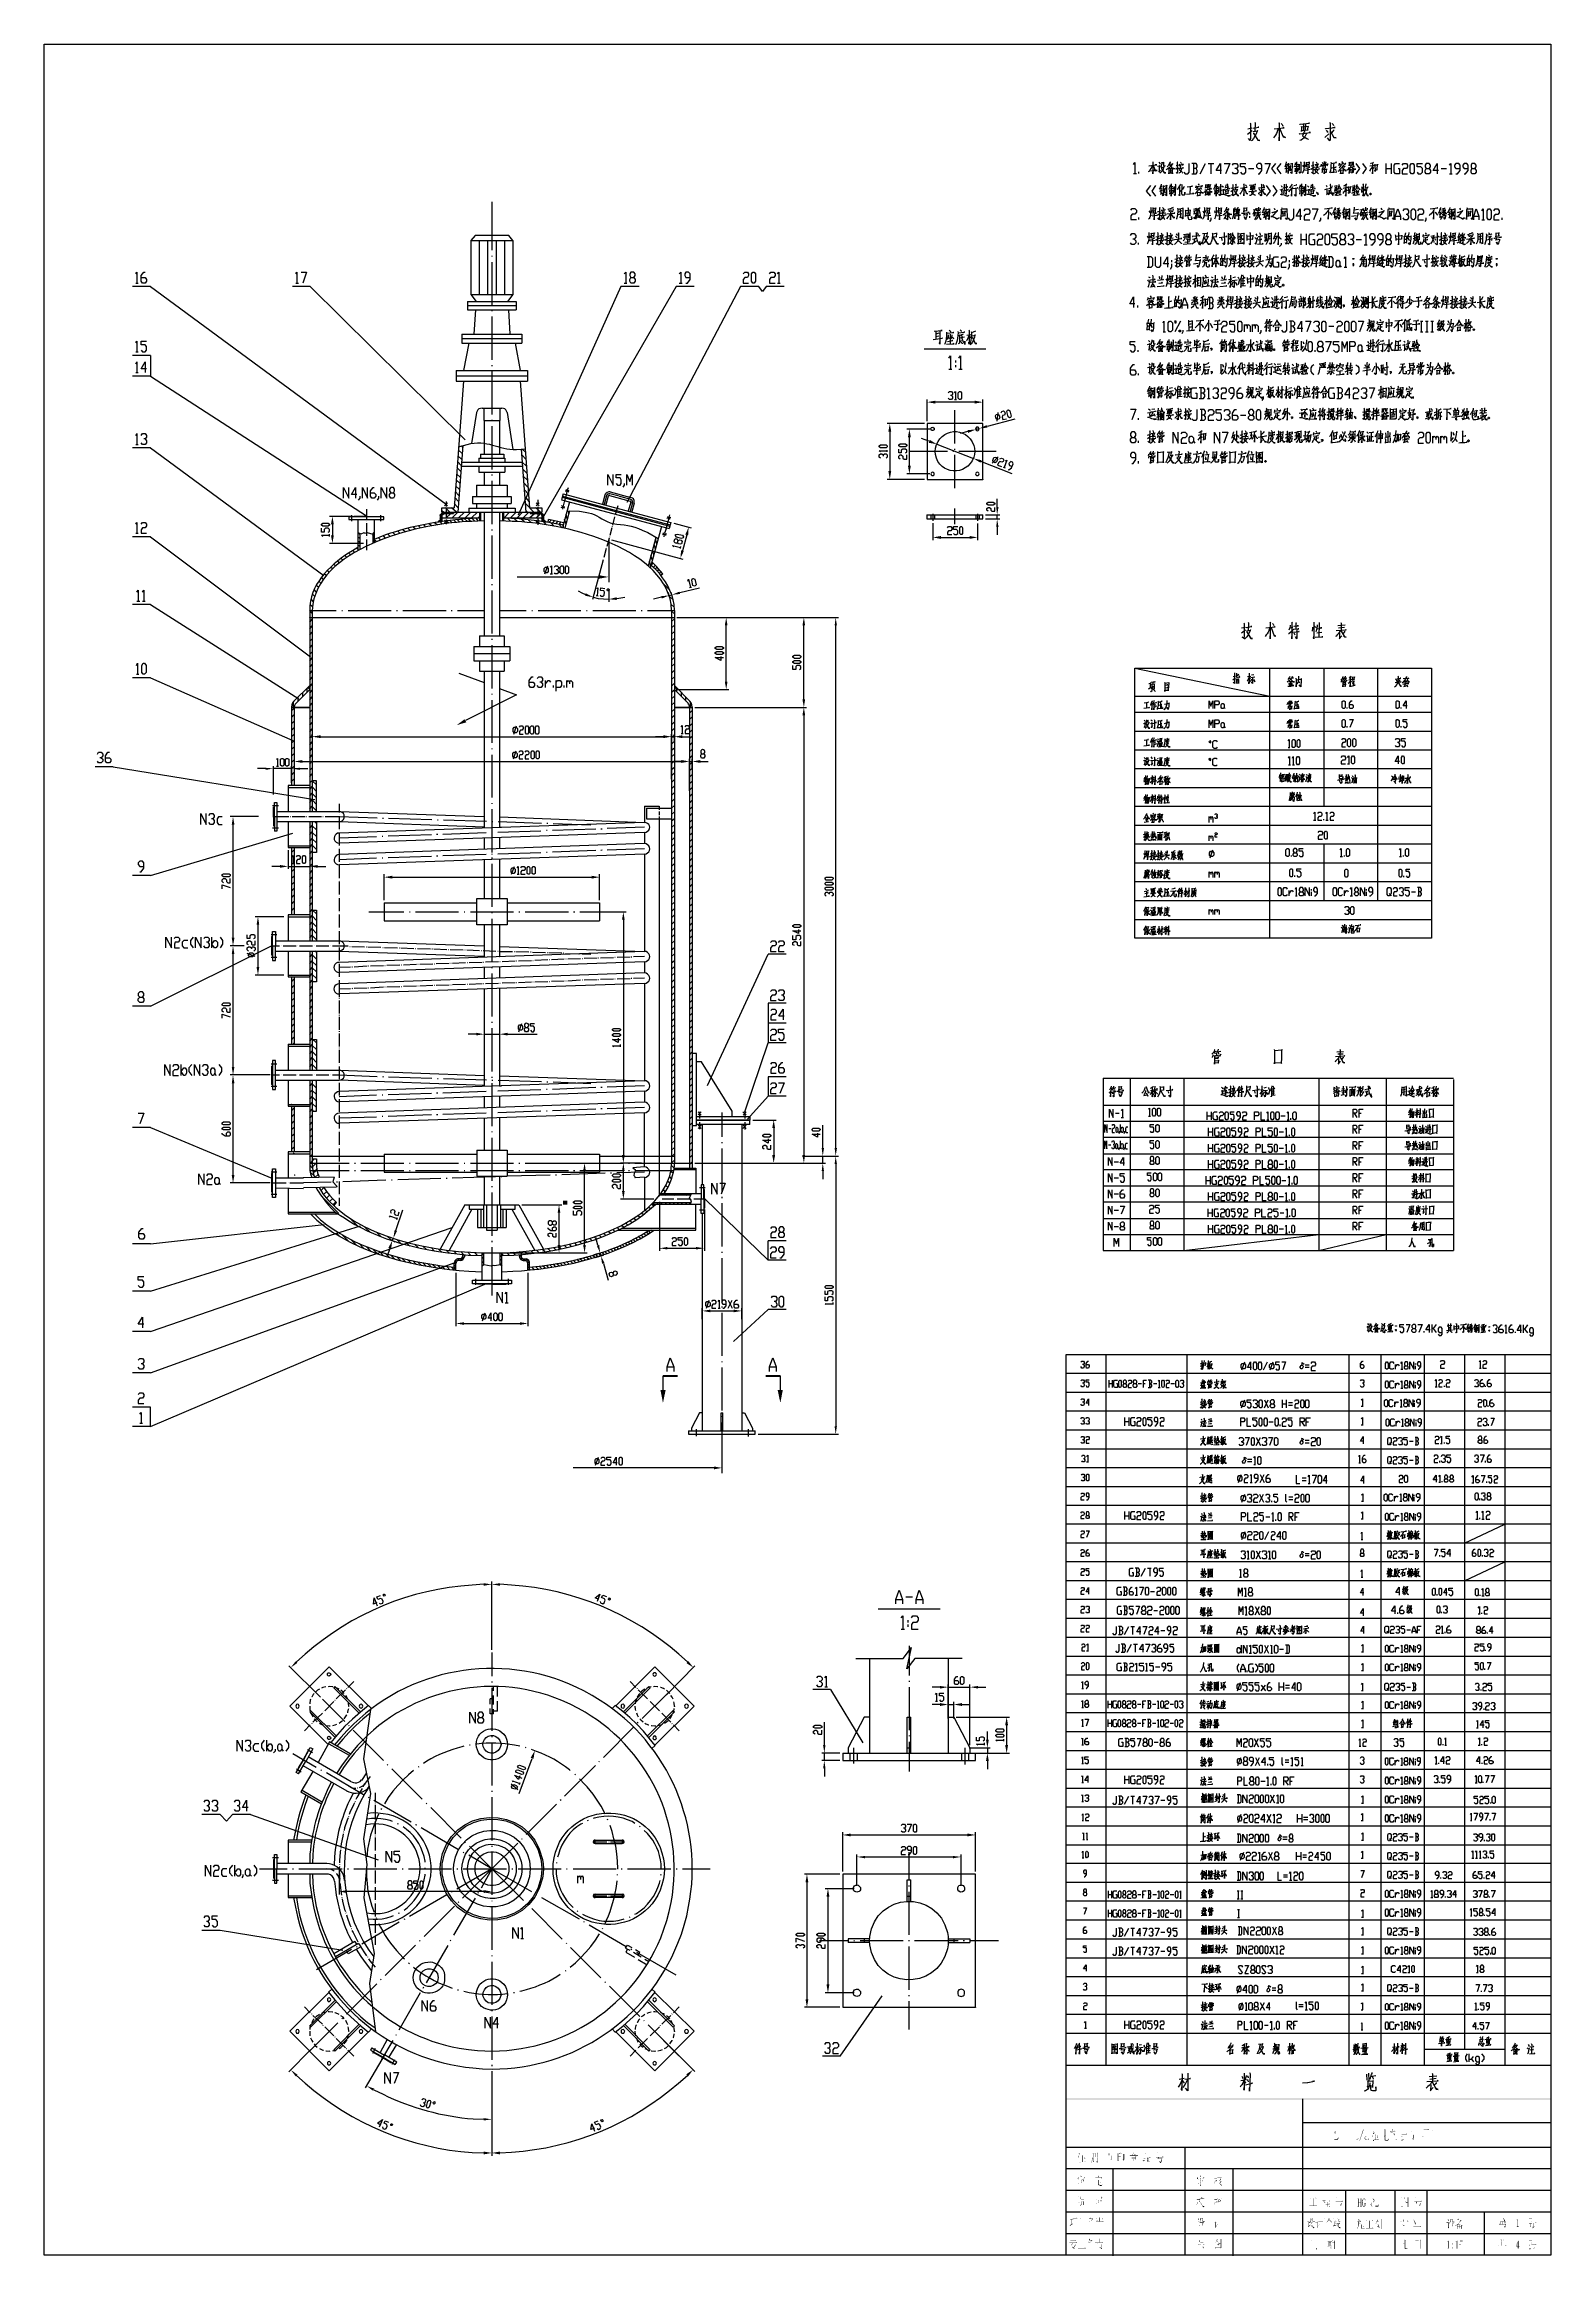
# Model space of a CAD drawing. Header units: millimetres. Extents: x -2210 to 6171, y -6737 to 5572.
import ezdxf

# ---------------------------------------------------------------- set-up
doc = ezdxf.new("R2010")
doc.units = ezdxf.units.MM
doc.layers.add('1', color=7, linetype='Continuous')

msp = doc.modelspace()

# ---------------------------------------------------------------- hatches: boundary and pattern name
h = msp.add_hatch(color=0)
h.dxf.hatch_style = 2
h.paths.add_polyline_path([(5076, 4376), (5072, 4378), (5072, 4381), (5076, 4383), (5080, 4381), (5080, 4378)])
h = msp.add_hatch(color=0)
h.dxf.hatch_style = 2
h.paths.add_polyline_path([(5874, 4376), (5870, 4378), (5870, 4381), (5874, 4383), (5877, 4381), (5877, 4378)])
h = msp.add_hatch(color=0)
h.dxf.hatch_style = 2
h.paths.add_polyline_path([(4080, 4027), (4076, 4029), (4076, 4033), (4080, 4035), (4084, 4033), (4084, 4029)])
h = msp.add_hatch(color=0)
h.dxf.hatch_style = 2
h.paths.add_polyline_path([(2747, 3588), (2747, 3572), (2702, 3580)])
h = msp.add_hatch(color=0)
h.dxf.hatch_style = 2
h.paths.add_polyline_path([(2967, 3588), (2967, 3572), (3012, 3580)])
h = msp.add_hatch(color=0)
h.dxf.hatch_style = 2
h.paths.add_polyline_path([(2486, 3416), (2502, 3416), (2494, 3461)])
h = msp.add_hatch(color=0)
h.dxf.hatch_style = 2
h.paths.add_polyline_path([(3033, 3452), (3037, 3438), (2992, 3434)])
h = msp.add_hatch(color=0)
h.dxf.hatch_style = 2
h.paths.add_polyline_path([(2595, 3385), (2611, 3385), (2603, 3430)])
h = msp.add_hatch(color=0)
h.dxf.hatch_style = 2
h.paths.add_polyline_path([(2716, 3370), (2710, 3354), (2755, 3346)])
h = msp.add_hatch(color=0)
h.dxf.hatch_style = 2
h.paths.add_polyline_path([(2926, 3424), (2930, 3409), (2973, 3428)])
h = msp.add_hatch(color=0)
h.dxf.hatch_style = 2
h.paths.add_polyline_path([(2595, 3226), (2611, 3226), (2603, 3181)])
h = msp.add_hatch(color=0)
h.dxf.hatch_style = 2
h.paths.add_polyline_path([(3004, 3257), (2998, 3243), (2959, 3267)])
h = msp.add_hatch(color=0)
h.dxf.hatch_style = 2
h.paths.add_polyline_path([(696, 3088), (698, 3092), (702, 3092), (704, 3088), (702, 3084), (698, 3084)])
h = msp.add_hatch(color=0)
h.dxf.hatch_style = 2
h.paths.add_polyline_path([(2486, 3197), (2502, 3197), (2494, 3150)])
h = msp.add_hatch(color=0)
h.dxf.hatch_style = 2
h.paths.add_polyline_path([(3012, 3146), (3008, 3148), (3008, 3152), (3012, 3154), (3016, 3152), (3016, 3148)])
h = msp.add_hatch(color=0)
h.dxf.hatch_style = 2
h.paths.add_polyline_path([(-6, 2955), (-4, 2953), (-4, 2950), (-6, 2948), (-8, 2948), (-12, 2950), (-12, 2953), (-8, 2955)])
h = msp.add_hatch(color=0)
h.dxf.hatch_style = 2
h.paths.add_polyline_path([(-6, 2950), (-10, 2952), (-10, 2955), (-6, 2957), (-4, 2957), (-2, 2955), (-2, 2952), (-4, 2950)])
h = msp.add_hatch(color=0)
h.dxf.hatch_style = 2
h.paths.add_polyline_path([(-6, 2948), (-10, 2950), (-10, 2953), (-6, 2955), (-4, 2955), (-2, 2953), (-2, 2950), (-4, 2948)])
h = msp.add_hatch(color=0)
h.dxf.hatch_style = 2
h.paths.add_polyline_path([(-10, 2952), (-8, 2955), (-4, 2955), (-2, 2952), (-4, 2948), (-8, 2948)])
h = msp.add_hatch(color=0)
h.dxf.hatch_style = 2
h.paths.add_polyline_path([(-10, 2952), (-8, 2955), (-4, 2955), (-2, 2952), (-4, 2948), (-8, 2948)])
h = msp.add_hatch(color=0)
h.dxf.hatch_style = 2
h.paths.add_polyline_path([(-6, 2948), (-10, 2950), (-10, 2953), (-6, 2955), (-2, 2953), (-2, 2950)])
h = msp.add_hatch(color=0)
h.dxf.hatch_style = 2
h.paths.add_polyline_path([(-6, 2948), (-10, 2950), (-10, 2953), (-6, 2955), (-2, 2953), (-2, 2950)])
h = msp.add_hatch(color=0)
h.dxf.hatch_style = 2
h.paths.add_polyline_path([(-6, 2948), (-10, 2950), (-10, 2953), (-6, 2955), (-2, 2953), (-2, 2950)])
h = msp.add_hatch(color=0)
h.dxf.hatch_style = 2
h.paths.add_polyline_path([(-4, 2950), (-8, 2952), (-8, 2955), (-4, 2957), (-2, 2957), (0, 2955), (0, 2952), (-2, 2950)])
h = msp.add_hatch(color=0)
h.dxf.hatch_style = 2
h.paths.add_polyline_path([(-4, 2950), (-8, 2952), (-8, 2955), (-4, 2957), (-2, 2957), (0, 2955), (0, 2952), (-2, 2950)])
h = msp.add_hatch(color=0)
h.dxf.hatch_style = 2
h.paths.add_polyline_path([(-4, 2950), (-8, 2952), (-8, 2955), (-4, 2957), (0, 2955), (0, 2952)])
h = msp.add_hatch(color=0)
h.dxf.hatch_style = 2
h.paths.add_polyline_path([(-4, 2948), (-8, 2950), (-8, 2953), (-4, 2955), (-2, 2955), (0, 2953), (0, 2950), (-2, 2948)])
h = msp.add_hatch(color=0)
h.dxf.hatch_style = 2
h.paths.add_polyline_path([(-8, 2952), (-6, 2955), (-2, 2955), (0, 2952), (-2, 2948), (-6, 2948)])
h = msp.add_hatch(color=0)
h.dxf.hatch_style = 2
h.paths.add_polyline_path([(-4, 2948), (-8, 2950), (-8, 2953), (-4, 2955), (0, 2953), (0, 2950)])
h = msp.add_hatch(color=0)
h.dxf.hatch_style = 2
h.paths.add_polyline_path([(-4, 2948), (-8, 2950), (-8, 2953), (-4, 2955), (0, 2953), (0, 2950)])
h = msp.add_hatch(color=0)
h.dxf.hatch_style = 2
h.paths.add_polyline_path([(-4, 2948), (-8, 2950), (-8, 2953), (-4, 2955), (0, 2953), (0, 2950)])
h = msp.add_hatch(color=0)
h.dxf.hatch_style = 2
h.paths.add_polyline_path([(-8, 2952), (-6, 2955), (-2, 2955), (0, 2952), (-2, 2948), (-6, 2948)])
h = msp.add_hatch(color=0)
h.dxf.hatch_style = 2
h.paths.add_polyline_path([(-4, 2948), (-8, 2950), (-8, 2953), (-4, 2955), (0, 2953), (0, 2950)])
h = msp.add_hatch(color=0)
h.dxf.hatch_style = 2
h.paths.add_polyline_path([(-4, 2948), (-8, 2950), (-8, 2953), (-4, 2955), (0, 2953), (0, 2950)])
h = msp.add_hatch(color=0)
h.dxf.hatch_style = 2
h.paths.add_polyline_path([(-2, 2952), (-6, 2953), (-6, 2957), (-2, 2959), (0, 2959), (2, 2957), (2, 2953), (0, 2952)])
h = msp.add_hatch(color=0)
h.dxf.hatch_style = 2
h.paths.add_polyline_path([(-2, 2952), (-6, 2953), (-6, 2957), (-2, 2959), (0, 2959), (2, 2957), (2, 2953), (0, 2952)])
h = msp.add_hatch(color=0)
h.dxf.hatch_style = 2
h.paths.add_polyline_path([(-2, 2952), (-6, 2953), (-6, 2957), (-2, 2959), (2, 2957), (2, 2953)])
h = msp.add_hatch(color=0)
h.dxf.hatch_style = 2
h.paths.add_polyline_path([(-2, 2952), (-6, 2953), (-6, 2957), (-2, 2959), (2, 2957), (2, 2953)])
h = msp.add_hatch(color=0)
h.dxf.hatch_style = 2
h.paths.add_polyline_path([(-2, 2952), (-6, 2953), (-6, 2957), (-2, 2959), (2, 2957), (2, 2953)])
h = msp.add_hatch(color=0)
h.dxf.hatch_style = 2
h.paths.add_polyline_path([(-2, 2950), (-6, 2952), (-6, 2955), (-2, 2957), (2, 2955), (2, 2952)])
h = msp.add_hatch(color=0)
h.dxf.hatch_style = 2
h.paths.add_polyline_path([(-2, 2950), (-6, 2952), (-6, 2955), (-2, 2957), (2, 2955), (2, 2952)])
h = msp.add_hatch(color=0)
h.dxf.hatch_style = 2
h.paths.add_polyline_path([(-2, 2950), (-6, 2952), (-6, 2955), (-2, 2957), (2, 2955), (2, 2952)])
h = msp.add_hatch(color=0)
h.dxf.hatch_style = 2
h.paths.add_polyline_path([(-2, 2950), (-6, 2952), (-6, 2955), (-2, 2957), (2, 2955), (2, 2952)])
h = msp.add_hatch(color=0)
h.dxf.hatch_style = 2
h.paths.add_polyline_path([(-2, 2950), (-6, 2952), (-6, 2955), (-2, 2957), (2, 2955), (2, 2952)])
h = msp.add_hatch(color=0)
h.dxf.hatch_style = 2
h.paths.add_polyline_path([(-2, 2950), (-6, 2952), (-6, 2955), (-2, 2957), (2, 2955), (2, 2952)])
h = msp.add_hatch(color=0)
h.dxf.hatch_style = 2
h.paths.add_polyline_path([(-6, 2952), (-4, 2955), (0, 2955), (2, 2952), (0, 2948), (-4, 2948)])
h = msp.add_hatch(color=0)
h.dxf.hatch_style = 2
h.paths.add_polyline_path([(-2, 2948), (-6, 2950), (-6, 2953), (-2, 2955), (0, 2955), (2, 2953), (2, 2950), (0, 2948)])
h = msp.add_hatch(color=0)
h.dxf.hatch_style = 2
h.paths.add_polyline_path([(-2, 2948), (-6, 2950), (-6, 2953), (-2, 2955), (2, 2953), (2, 2950)])
h = msp.add_hatch(color=0)
h.dxf.hatch_style = 2
h.paths.add_polyline_path([(-2, 2948), (-6, 2950), (-6, 2953), (-2, 2955), (0, 2955), (2, 2953), (2, 2950), (0, 2948)])
h = msp.add_hatch(color=0)
h.dxf.hatch_style = 2
h.paths.add_polyline_path([(-2, 2948), (-6, 2950), (-6, 2953), (-2, 2955), (2, 2953), (2, 2950)])
h = msp.add_hatch(color=0)
h.dxf.hatch_style = 2
h.paths.add_polyline_path([(0, 2955), (-4, 2957), (-4, 2961), (0, 2963), (2, 2963), (4, 2961), (4, 2957), (2, 2955)])
h = msp.add_hatch(color=0)
h.dxf.hatch_style = 2
h.paths.add_polyline_path([(0, 2953), (-4, 2955), (-4, 2959), (0, 2961), (4, 2959), (4, 2955)])
h = msp.add_hatch(color=0)
h.dxf.hatch_style = 2
h.paths.add_polyline_path([(0, 2953), (-4, 2955), (-4, 2959), (0, 2961), (4, 2959), (4, 2955)])
h = msp.add_hatch(color=0)
h.dxf.hatch_style = 2
h.paths.add_polyline_path([(0, 2953), (-4, 2955), (-4, 2959), (0, 2961), (4, 2959), (4, 2955)])
h = msp.add_hatch(color=0)
h.dxf.hatch_style = 2
h.paths.add_polyline_path([(0, 2953), (-4, 2955), (-4, 2959), (0, 2961), (4, 2959), (4, 2955)])
h = msp.add_hatch(color=0)
h.dxf.hatch_style = 2
h.paths.add_polyline_path([(0, 2953), (-4, 2955), (-4, 2959), (0, 2961), (4, 2959), (4, 2955)])
h = msp.add_hatch(color=0)
h.dxf.hatch_style = 2
h.paths.add_polyline_path([(0, 2952), (-4, 2953), (-4, 2957), (0, 2959), (2, 2959), (4, 2957), (4, 2953), (2, 2952)])
h = msp.add_hatch(color=0)
h.dxf.hatch_style = 2
h.paths.add_polyline_path([(0, 2952), (-4, 2953), (-4, 2957), (0, 2959), (2, 2959), (4, 2957), (4, 2953), (2, 2952)])
h = msp.add_hatch(color=0)
h.dxf.hatch_style = 2
h.paths.add_polyline_path([(0, 2952), (-4, 2953), (-4, 2957), (0, 2959), (2, 2959), (4, 2957), (4, 2953), (2, 2952)])
h = msp.add_hatch(color=0)
h.dxf.hatch_style = 2
h.paths.add_polyline_path([(0, 2952), (-4, 2953), (-4, 2957), (0, 2959), (2, 2959), (4, 2957), (4, 2953), (2, 2952)])
h = msp.add_hatch(color=0)
h.dxf.hatch_style = 2
h.paths.add_polyline_path([(0, 2952), (-4, 2953), (-4, 2957), (0, 2959), (4, 2957), (4, 2953)])
h = msp.add_hatch(color=0)
h.dxf.hatch_style = 2
h.paths.add_polyline_path([(0, 2952), (-4, 2953), (-4, 2957), (0, 2959), (4, 2957), (4, 2953)])
h = msp.add_hatch(color=0)
h.dxf.hatch_style = 2
h.paths.add_polyline_path([(0, 2950), (-4, 2952), (-4, 2955), (0, 2957), (2, 2957), (4, 2955), (4, 2952), (2, 2950)])
h = msp.add_hatch(color=0)
h.dxf.hatch_style = 2
h.paths.add_polyline_path([(0, 2950), (-4, 2952), (-4, 2955), (0, 2957), (2, 2957), (4, 2955), (4, 2952), (2, 2950)])
h = msp.add_hatch(color=0)
h.dxf.hatch_style = 2
h.paths.add_polyline_path([(0, 2950), (-4, 2952), (-4, 2955), (0, 2957), (4, 2955), (4, 2952)])
h = msp.add_hatch(color=0)
h.dxf.hatch_style = 2
h.paths.add_polyline_path([(0, 2950), (-4, 2952), (-4, 2955), (0, 2957), (4, 2955), (4, 2952)])
h = msp.add_hatch(color=0)
h.dxf.hatch_style = 2
h.paths.add_polyline_path([(0, 2950), (-4, 2952), (-4, 2955), (0, 2957), (4, 2955), (4, 2952)])
h = msp.add_hatch(color=0)
h.dxf.hatch_style = 2
h.paths.add_polyline_path([(0, 2950), (-4, 2952), (-4, 2955), (0, 2957), (4, 2955), (4, 2952)])
h = msp.add_hatch(color=0)
h.dxf.hatch_style = 2
h.paths.add_polyline_path([(0, 2950), (-4, 2952), (-4, 2955), (0, 2957), (4, 2955), (4, 2952)])
h = msp.add_hatch(color=0)
h.dxf.hatch_style = 2
h.paths.add_polyline_path([(0, 2948), (-4, 2950), (-4, 2953), (0, 2955), (2, 2955), (4, 2953), (4, 2950), (2, 2948)])
h = msp.add_hatch(color=0)
h.dxf.hatch_style = 2
h.paths.add_polyline_path([(0, 2948), (-4, 2950), (-4, 2953), (0, 2955), (2, 2955), (4, 2953), (4, 2950), (2, 2948)])
h = msp.add_hatch(color=0)
h.dxf.hatch_style = 2
h.paths.add_polyline_path([(0, 2948), (-4, 2950), (-4, 2953), (0, 2955), (2, 2955), (4, 2953), (4, 2950), (2, 2948)])
h = msp.add_hatch(color=0)
h.dxf.hatch_style = 2
h.paths.add_polyline_path([(-4, 2952), (-2, 2955), (2, 2955), (4, 2952), (2, 2948), (-2, 2948)])
h = msp.add_hatch(color=0)
h.dxf.hatch_style = 2
h.paths.add_polyline_path([(-4, 2952), (-2, 2955), (2, 2955), (4, 2952), (2, 2948), (-2, 2948)])
h = msp.add_hatch(color=0)
h.dxf.hatch_style = 2
h.paths.add_polyline_path([(0, 2948), (-4, 2950), (-4, 2953), (0, 2955), (4, 2953), (4, 2950)])
h = msp.add_hatch(color=0)
h.dxf.hatch_style = 2
h.paths.add_polyline_path([(-4, 2952), (-2, 2955), (2, 2955), (4, 2952), (2, 2948), (-2, 2948)])
h = msp.add_hatch(color=0)
h.dxf.hatch_style = 2
h.paths.add_polyline_path([(0, 2948), (-4, 2950), (-4, 2953), (0, 2955), (4, 2953), (4, 2950)])
h = msp.add_hatch(color=0)
h.dxf.hatch_style = 2
h.paths.add_polyline_path([(0, 2948), (-4, 2950), (-4, 2953), (0, 2955), (4, 2953), (4, 2950)])
h = msp.add_hatch(color=0)
h.dxf.hatch_style = 2
h.paths.add_polyline_path([(2, 2957), (-2, 2959), (-2, 2963), (2, 2965), (4, 2965), (6, 2963), (6, 2959), (4, 2957)])
h = msp.add_hatch(color=0)
h.dxf.hatch_style = 2
h.paths.add_polyline_path([(-2, 2961), (0, 2965), (4, 2965), (6, 2961), (6, 2959), (4, 2957), (0, 2957), (-2, 2959)])
h = msp.add_hatch(color=0)
h.dxf.hatch_style = 2
h.paths.add_polyline_path([(2, 2955), (-2, 2957), (-2, 2961), (2, 2963), (4, 2963), (6, 2961), (6, 2957), (4, 2955)])
h = msp.add_hatch(color=0)
h.dxf.hatch_style = 2
h.paths.add_polyline_path([(2, 2955), (-2, 2957), (-2, 2961), (2, 2963), (4, 2963), (6, 2961), (6, 2957), (4, 2955)])
h = msp.add_hatch(color=0)
h.dxf.hatch_style = 2
h.paths.add_polyline_path([(2, 2963), (6, 2961), (6, 2957), (2, 2955), (-2, 2957), (-2, 2961)])
h = msp.add_hatch(color=0)
h.dxf.hatch_style = 2
h.paths.add_polyline_path([(-2, 2959), (0, 2963), (4, 2963), (6, 2959), (4, 2955), (0, 2955)])
h = msp.add_hatch(color=0)
h.dxf.hatch_style = 2
h.paths.add_polyline_path([(2, 2955), (-2, 2957), (-2, 2961), (2, 2963), (4, 2963), (6, 2961), (6, 2957), (4, 2955)])
h = msp.add_hatch(color=0)
h.dxf.hatch_style = 2
h.paths.add_polyline_path([(2, 2955), (-2, 2957), (-2, 2961), (2, 2963), (6, 2961), (6, 2957)])
h = msp.add_hatch(color=0)
h.dxf.hatch_style = 2
h.paths.add_polyline_path([(2, 2953), (-2, 2955), (-2, 2959), (2, 2961), (4, 2961), (6, 2959), (6, 2955), (4, 2953)])
h = msp.add_hatch(color=0)
h.dxf.hatch_style = 2
h.paths.add_polyline_path([(2, 2953), (-2, 2955), (-2, 2959), (2, 2961), (4, 2961), (6, 2959), (6, 2955), (4, 2953)])
h = msp.add_hatch(color=0)
h.dxf.hatch_style = 2
h.paths.add_polyline_path([(2, 2953), (-2, 2955), (-2, 2959), (2, 2961), (4, 2961), (6, 2959), (6, 2955), (4, 2953)])
h = msp.add_hatch(color=0)
h.dxf.hatch_style = 2
h.paths.add_polyline_path([(-2, 2957), (0, 2961), (4, 2961), (6, 2957), (4, 2953), (0, 2953)])
h = msp.add_hatch(color=0)
h.dxf.hatch_style = 2
h.paths.add_polyline_path([(2, 2953), (-2, 2955), (-2, 2959), (2, 2961), (6, 2959), (6, 2955)])
h = msp.add_hatch(color=0)
h.dxf.hatch_style = 2
h.paths.add_polyline_path([(2, 2953), (-2, 2955), (-2, 2959), (2, 2961), (6, 2959), (6, 2955)])
h = msp.add_hatch(color=0)
h.dxf.hatch_style = 2
h.paths.add_polyline_path([(2, 2953), (-2, 2955), (-2, 2959), (2, 2961), (6, 2959), (6, 2955)])
h = msp.add_hatch(color=0)
h.dxf.hatch_style = 2
h.paths.add_polyline_path([(2, 2953), (-2, 2955), (-2, 2959), (2, 2961), (6, 2959), (6, 2955)])
h = msp.add_hatch(color=0)
h.dxf.hatch_style = 2
h.paths.add_polyline_path([(-2, 2955), (0, 2959), (4, 2959), (6, 2955), (4, 2952), (0, 2952)])
h = msp.add_hatch(color=0)
h.dxf.hatch_style = 2
h.paths.add_polyline_path([(2, 2952), (-2, 2953), (-2, 2957), (2, 2959), (4, 2959), (6, 2957), (6, 2953), (4, 2952)])
h = msp.add_hatch(color=0)
h.dxf.hatch_style = 2
h.paths.add_polyline_path([(2, 2952), (-2, 2953), (-2, 2957), (2, 2959), (6, 2957), (6, 2953)])
h = msp.add_hatch(color=0)
h.dxf.hatch_style = 2
h.paths.add_polyline_path([(2, 2952), (-2, 2953), (-2, 2957), (2, 2959), (4, 2959), (6, 2957), (6, 2953), (4, 2952)])
h = msp.add_hatch(color=0)
h.dxf.hatch_style = 2
h.paths.add_polyline_path([(2, 2952), (-2, 2953), (-2, 2957), (2, 2959), (4, 2959), (6, 2957), (6, 2953), (4, 2952)])
h = msp.add_hatch(color=0)
h.dxf.hatch_style = 2
h.paths.add_polyline_path([(2, 2952), (-2, 2953), (-2, 2957), (2, 2959), (6, 2957), (6, 2953)])
h = msp.add_hatch(color=0)
h.dxf.hatch_style = 2
h.paths.add_polyline_path([(2, 2952), (-2, 2953), (-2, 2957), (2, 2959), (6, 2957), (6, 2953)])
h = msp.add_hatch(color=0)
h.dxf.hatch_style = 2
h.paths.add_polyline_path([(2, 2952), (-2, 2953), (-2, 2957), (2, 2959), (6, 2957), (6, 2953)])
h = msp.add_hatch(color=0)
h.dxf.hatch_style = 2
h.paths.add_polyline_path([(2, 2950), (-2, 2952), (-2, 2955), (2, 2957), (4, 2957), (6, 2955), (6, 2952), (4, 2950)])
h = msp.add_hatch(color=0)
h.dxf.hatch_style = 2
h.paths.add_polyline_path([(2, 2950), (-2, 2952), (-2, 2955), (2, 2957), (4, 2957), (6, 2955), (6, 2952), (4, 2950)])
h = msp.add_hatch(color=0)
h.dxf.hatch_style = 2
h.paths.add_polyline_path([(2, 2950), (-2, 2952), (-2, 2955), (2, 2957), (4, 2957), (6, 2955), (6, 2952), (4, 2950)])
h = msp.add_hatch(color=0)
h.dxf.hatch_style = 2
h.paths.add_polyline_path([(-2, 2953), (0, 2957), (4, 2957), (6, 2953), (4, 2950), (0, 2950)])
h = msp.add_hatch(color=0)
h.dxf.hatch_style = 2
h.paths.add_polyline_path([(2, 2950), (-2, 2952), (-2, 2955), (2, 2957), (6, 2955), (6, 2952)])
h = msp.add_hatch(color=0)
h.dxf.hatch_style = 2
h.paths.add_polyline_path([(2, 2950), (-2, 2952), (-2, 2955), (2, 2957), (6, 2955), (6, 2952)])
h = msp.add_hatch(color=0)
h.dxf.hatch_style = 2
h.paths.add_polyline_path([(2, 2950), (-2, 2952), (-2, 2955), (2, 2957), (4, 2957), (6, 2955), (6, 2952), (4, 2950)])
h = msp.add_hatch(color=0)
h.dxf.hatch_style = 2
h.paths.add_polyline_path([(2, 2950), (-2, 2952), (-2, 2955), (2, 2957), (6, 2955), (6, 2952)])
h = msp.add_hatch(color=0)
h.dxf.hatch_style = 2
h.paths.add_polyline_path([(2, 2948), (-2, 2950), (-2, 2953), (2, 2955), (4, 2955), (6, 2953), (6, 2950), (4, 2948)])
h = msp.add_hatch(color=0)
h.dxf.hatch_style = 2
h.paths.add_polyline_path([(2, 2948), (-2, 2950), (-2, 2953), (2, 2955), (6, 2953), (6, 2950)])
h = msp.add_hatch(color=0)
h.dxf.hatch_style = 2
h.paths.add_polyline_path([(2, 2948), (-2, 2950), (-2, 2953), (2, 2955), (4, 2955), (6, 2953), (6, 2950), (4, 2948)])
h = msp.add_hatch(color=0)
h.dxf.hatch_style = 2
h.paths.add_polyline_path([(2, 2948), (-2, 2950), (-2, 2953), (2, 2955), (4, 2955), (6, 2953), (6, 2950), (4, 2948)])
h = msp.add_hatch(color=0)
h.dxf.hatch_style = 2
h.paths.add_polyline_path([(2, 2948), (-2, 2950), (-2, 2953), (2, 2955), (6, 2953), (6, 2950)])
h = msp.add_hatch(color=0)
h.dxf.hatch_style = 2
h.paths.add_polyline_path([(2, 2948), (-2, 2950), (-2, 2953), (2, 2955), (6, 2953), (6, 2950)])
h = msp.add_hatch(color=0)
h.dxf.hatch_style = 2
h.paths.add_polyline_path([(554, 2961), (556, 2965), (560, 2965), (562, 2961), (562, 2959), (560, 2957), (556, 2957), (554, 2959)])
h = msp.add_hatch(color=0)
h.dxf.hatch_style = 2
h.paths.add_polyline_path([(558, 2957), (554, 2959), (554, 2963), (558, 2965), (562, 2963), (562, 2959)])
h = msp.add_hatch(color=0)
h.dxf.hatch_style = 2
h.paths.add_polyline_path([(558, 2955), (554, 2957), (554, 2961), (558, 2963), (560, 2963), (562, 2961), (562, 2957), (560, 2955)])
h = msp.add_hatch(color=0)
h.dxf.hatch_style = 2
h.paths.add_polyline_path([(558, 2955), (554, 2957), (554, 2961), (558, 2963), (562, 2961), (562, 2957)])
h = msp.add_hatch(color=0)
h.dxf.hatch_style = 2
h.paths.add_polyline_path([(554, 2959), (556, 2963), (560, 2963), (562, 2959), (560, 2955), (556, 2955)])
h = msp.add_hatch(color=0)
h.dxf.hatch_style = 2
h.paths.add_polyline_path([(558, 2955), (554, 2957), (554, 2961), (558, 2963), (562, 2961), (562, 2957)])
h = msp.add_hatch(color=0)
h.dxf.hatch_style = 2
h.paths.add_polyline_path([(558, 2955), (554, 2957), (554, 2961), (558, 2963), (562, 2961), (562, 2957)])
h = msp.add_hatch(color=0)
h.dxf.hatch_style = 2
h.paths.add_polyline_path([(554, 2959), (556, 2963), (560, 2963), (562, 2959), (560, 2955), (556, 2955)])
h = msp.add_hatch(color=0)
h.dxf.hatch_style = 2
h.paths.add_polyline_path([(558, 2955), (554, 2957), (554, 2961), (558, 2963), (562, 2961), (562, 2957)])
h = msp.add_hatch(color=0)
h.dxf.hatch_style = 2
h.paths.add_polyline_path([(558, 2955), (554, 2957), (554, 2961), (558, 2963), (562, 2961), (562, 2957)])
h = msp.add_hatch(color=0)
h.dxf.hatch_style = 2
h.paths.add_polyline_path([(554, 2957), (556, 2961), (560, 2961), (562, 2957), (560, 2953), (556, 2953)])
h = msp.add_hatch(color=0)
h.dxf.hatch_style = 2
h.paths.add_polyline_path([(558, 2953), (554, 2955), (554, 2959), (558, 2961), (562, 2959), (562, 2955)])
h = msp.add_hatch(color=0)
h.dxf.hatch_style = 2
h.paths.add_polyline_path([(554, 2957), (556, 2961), (560, 2961), (562, 2957), (560, 2953), (556, 2953)])
h = msp.add_hatch(color=0)
h.dxf.hatch_style = 2
h.paths.add_polyline_path([(558, 2953), (554, 2955), (554, 2959), (558, 2961), (562, 2959), (562, 2955)])
h = msp.add_hatch(color=0)
h.dxf.hatch_style = 2
h.paths.add_polyline_path([(558, 2953), (554, 2955), (554, 2959), (558, 2961), (562, 2959), (562, 2955)])
h = msp.add_hatch(color=0)
h.dxf.hatch_style = 2
h.paths.add_polyline_path([(558, 2953), (554, 2955), (554, 2959), (558, 2961), (562, 2959), (562, 2955)])
h = msp.add_hatch(color=0)
h.dxf.hatch_style = 2
h.paths.add_polyline_path([(558, 2952), (554, 2953), (554, 2957), (558, 2959), (562, 2957), (562, 2953)])
h = msp.add_hatch(color=0)
h.dxf.hatch_style = 2
h.paths.add_polyline_path([(558, 2952), (554, 2953), (554, 2957), (558, 2959), (562, 2957), (562, 2953)])
h = msp.add_hatch(color=0)
h.dxf.hatch_style = 2
h.paths.add_polyline_path([(558, 2952), (554, 2953), (554, 2957), (558, 2959), (560, 2959), (562, 2957), (562, 2953), (560, 2952)])
h = msp.add_hatch(color=0)
h.dxf.hatch_style = 2
h.paths.add_polyline_path([(558, 2952), (554, 2953), (554, 2957), (558, 2959), (562, 2957), (562, 2953)])
h = msp.add_hatch(color=0)
h.dxf.hatch_style = 2
h.paths.add_polyline_path([(554, 2955), (556, 2959), (560, 2959), (562, 2955), (560, 2952), (556, 2952)])
h = msp.add_hatch(color=0)
h.dxf.hatch_style = 2
h.paths.add_polyline_path([(554, 2955), (556, 2959), (560, 2959), (562, 2955), (562, 2953), (560, 2952), (556, 2952), (554, 2953)])
h = msp.add_hatch(color=0)
h.dxf.hatch_style = 2
h.paths.add_polyline_path([(558, 2950), (554, 2952), (554, 2955), (558, 2957), (562, 2955), (562, 2952)])
h = msp.add_hatch(color=0)
h.dxf.hatch_style = 2
h.paths.add_polyline_path([(554, 2953), (556, 2957), (560, 2957), (562, 2953), (560, 2950), (556, 2950)])
h = msp.add_hatch(color=0)
h.dxf.hatch_style = 2
h.paths.add_polyline_path([(558, 2950), (554, 2952), (554, 2955), (558, 2957), (562, 2955), (562, 2952)])
h = msp.add_hatch(color=0)
h.dxf.hatch_style = 2
h.paths.add_polyline_path([(558, 2950), (554, 2952), (554, 2955), (558, 2957), (562, 2955), (562, 2952)])
h = msp.add_hatch(color=0)
h.dxf.hatch_style = 2
h.paths.add_polyline_path([(558, 2950), (554, 2952), (554, 2955), (558, 2957), (562, 2955), (562, 2952)])
h = msp.add_hatch(color=0)
h.dxf.hatch_style = 2
h.paths.add_polyline_path([(558, 2950), (554, 2952), (554, 2955), (558, 2957), (562, 2955), (562, 2952)])
h = msp.add_hatch(color=0)
h.dxf.hatch_style = 2
h.paths.add_polyline_path([(558, 2948), (554, 2950), (554, 2953), (558, 2955), (560, 2955), (562, 2953), (562, 2950), (560, 2948)])
h = msp.add_hatch(color=0)
h.dxf.hatch_style = 2
h.paths.add_polyline_path([(554, 2952), (556, 2955), (560, 2955), (562, 2952), (560, 2948), (556, 2948)])
h = msp.add_hatch(color=0)
h.dxf.hatch_style = 2
h.paths.add_polyline_path([(558, 2948), (554, 2950), (554, 2953), (558, 2955), (562, 2953), (562, 2950)])
h = msp.add_hatch(color=0)
h.dxf.hatch_style = 2
h.paths.add_polyline_path([(554, 2952), (556, 2955), (560, 2955), (562, 2952), (560, 2948), (556, 2948)])
h = msp.add_hatch(color=0)
h.dxf.hatch_style = 2
h.paths.add_polyline_path([(554, 2952), (556, 2955), (560, 2955), (562, 2952), (560, 2948), (556, 2948)])
h = msp.add_hatch(color=0)
h.dxf.hatch_style = 2
h.paths.add_polyline_path([(558, 2948), (554, 2950), (554, 2953), (558, 2955), (562, 2953), (562, 2950)])
h = msp.add_hatch(color=0)
h.dxf.hatch_style = 2
h.paths.add_polyline_path([(558, 2948), (554, 2950), (554, 2953), (558, 2955), (562, 2953), (562, 2950)])
h = msp.add_hatch(color=0)
h.dxf.hatch_style = 2
h.paths.add_polyline_path([(560, 2953), (556, 2955), (556, 2959), (560, 2961), (562, 2961), (564, 2959), (564, 2955), (562, 2953)])
h = msp.add_hatch(color=0)
h.dxf.hatch_style = 2
h.paths.add_polyline_path([(560, 2953), (556, 2955), (556, 2959), (560, 2961), (564, 2959), (564, 2955)])
h = msp.add_hatch(color=0)
h.dxf.hatch_style = 2
h.paths.add_polyline_path([(560, 2952), (556, 2953), (556, 2957), (560, 2959), (564, 2957), (564, 2953)])
h = msp.add_hatch(color=0)
h.dxf.hatch_style = 2
h.paths.add_polyline_path([(560, 2952), (556, 2953), (556, 2957), (560, 2959), (562, 2959), (564, 2957), (564, 2953), (562, 2952)])
h = msp.add_hatch(color=0)
h.dxf.hatch_style = 2
h.paths.add_polyline_path([(560, 2952), (556, 2953), (556, 2957), (560, 2959), (564, 2957), (564, 2953)])
h = msp.add_hatch(color=0)
h.dxf.hatch_style = 2
h.paths.add_polyline_path([(560, 2950), (556, 2952), (556, 2955), (560, 2957), (562, 2957), (564, 2955), (564, 2952), (562, 2950)])
h = msp.add_hatch(color=0)
h.dxf.hatch_style = 2
h.paths.add_polyline_path([(560, 2950), (556, 2952), (556, 2955), (560, 2957), (562, 2957), (564, 2955), (564, 2952), (562, 2950)])
h = msp.add_hatch(color=0)
h.dxf.hatch_style = 2
h.paths.add_polyline_path([(560, 2950), (556, 2952), (556, 2955), (560, 2957), (564, 2955), (564, 2952)])
h = msp.add_hatch(color=0)
h.dxf.hatch_style = 2
h.paths.add_polyline_path([(560, 2950), (556, 2952), (556, 2955), (560, 2957), (564, 2955), (564, 2952)])
h = msp.add_hatch(color=0)
h.dxf.hatch_style = 2
h.paths.add_polyline_path([(560, 2950), (556, 2952), (556, 2955), (560, 2957), (564, 2955), (564, 2952)])
h = msp.add_hatch(color=0)
h.dxf.hatch_style = 2
h.paths.add_polyline_path([(556, 2952), (558, 2955), (562, 2955), (564, 2952), (562, 2948), (558, 2948)])
h = msp.add_hatch(color=0)
h.dxf.hatch_style = 2
h.paths.add_polyline_path([(560, 2948), (556, 2950), (556, 2953), (560, 2955), (562, 2955), (564, 2953), (564, 2950), (562, 2948)])
h = msp.add_hatch(color=0)
h.dxf.hatch_style = 2
h.paths.add_polyline_path([(560, 2948), (556, 2950), (556, 2953), (560, 2955), (564, 2953), (564, 2950)])
h = msp.add_hatch(color=0)
h.dxf.hatch_style = 2
h.paths.add_polyline_path([(562, 2952), (558, 2953), (558, 2957), (562, 2959), (566, 2957), (566, 2953)])
h = msp.add_hatch(color=0)
h.dxf.hatch_style = 2
h.paths.add_polyline_path([(562, 2952), (558, 2953), (558, 2957), (562, 2959), (566, 2957), (566, 2953)])
h = msp.add_hatch(color=0)
h.dxf.hatch_style = 2
h.paths.add_polyline_path([(562, 2950), (558, 2952), (558, 2955), (562, 2957), (564, 2957), (566, 2955), (566, 2952), (564, 2950)])
h = msp.add_hatch(color=0)
h.dxf.hatch_style = 2
h.paths.add_polyline_path([(562, 2948), (558, 2950), (558, 2953), (562, 2955), (566, 2953), (566, 2950)])
h = msp.add_hatch(color=0)
h.dxf.hatch_style = 2
h.paths.add_polyline_path([(562, 2948), (558, 2950), (558, 2953), (562, 2955), (564, 2955), (566, 2953), (566, 2950), (564, 2948)])
h = msp.add_hatch(color=0)
h.dxf.hatch_style = 2
h.paths.add_polyline_path([(562, 2948), (558, 2950), (558, 2953), (562, 2955), (566, 2953), (566, 2950)])
h = msp.add_hatch(color=0)
h.dxf.hatch_style = 2
h.paths.add_polyline_path([(562, 2948), (558, 2950), (558, 2953), (562, 2955), (566, 2953), (566, 2950)])
h = msp.add_hatch(color=0)
h.dxf.hatch_style = 2
h.paths.add_polyline_path([(558, 2952), (560, 2955), (564, 2955), (566, 2952), (564, 2948), (560, 2948)])
h = msp.add_hatch(color=0)
h.dxf.hatch_style = 2
h.paths.add_polyline_path([(564, 2952), (560, 2953), (560, 2957), (564, 2959), (568, 2957), (568, 2953)])
h = msp.add_hatch(color=0)
h.dxf.hatch_style = 2
h.paths.add_polyline_path([(564, 2950), (560, 2952), (560, 2955), (564, 2957), (566, 2957), (568, 2955), (568, 2952), (566, 2950)])
h = msp.add_hatch(color=0)
h.dxf.hatch_style = 2
h.paths.add_polyline_path([(564, 2950), (560, 2952), (560, 2955), (564, 2957), (568, 2955), (568, 2952)])
h = msp.add_hatch(color=0)
h.dxf.hatch_style = 2
h.paths.add_polyline_path([(564, 2950), (560, 2952), (560, 2955), (564, 2957), (568, 2955), (568, 2952)])
h = msp.add_hatch(color=0)
h.dxf.hatch_style = 2
h.paths.add_polyline_path([(564, 2948), (560, 2950), (560, 2953), (564, 2955), (568, 2953), (568, 2950)])
h = msp.add_hatch(color=0)
h.dxf.hatch_style = 2
h.paths.add_polyline_path([(564, 2948), (560, 2950), (560, 2953), (564, 2955), (568, 2953), (568, 2950)])
h = msp.add_hatch(color=0)
h.dxf.hatch_style = 2
h.paths.add_polyline_path([(564, 2948), (560, 2950), (560, 2953), (564, 2955), (568, 2953), (568, 2950)])
h = msp.add_hatch(color=0)
h.dxf.hatch_style = 2
h.paths.add_polyline_path([(560, 2952), (562, 2955), (566, 2955), (568, 2952), (566, 2948), (562, 2948)])
h = msp.add_hatch(color=0)
h.dxf.hatch_style = 2
h.paths.add_polyline_path([(566, 2948), (562, 2950), (562, 2953), (566, 2955), (570, 2953), (570, 2950)])
h = msp.add_hatch(color=0)
h.dxf.hatch_style = 2
h.paths.add_polyline_path([(566, 2948), (562, 2950), (562, 2953), (566, 2955), (570, 2953), (570, 2950)])
h = msp.add_hatch(color=0)
h.dxf.hatch_style = 2
h.paths.add_polyline_path([(562, 2952), (564, 2955), (568, 2955), (570, 2952), (568, 2948), (564, 2948)])
h = msp.add_hatch(color=0)
h.dxf.hatch_style = 2
h.paths.add_polyline_path([(562, 2952), (564, 2955), (568, 2955), (570, 2952), (568, 2948), (564, 2948)])
h = msp.add_hatch(color=0)
h.dxf.hatch_style = 2
h.paths.add_polyline_path([(566, 2948), (562, 2950), (562, 2953), (566, 2955), (570, 2953), (570, 2950)])
h = msp.add_hatch(color=0)
h.dxf.hatch_style = 2
h.paths.add_polyline_path([(568, 2948), (564, 2950), (564, 2953), (568, 2955), (572, 2953), (572, 2950)])
h = msp.add_hatch(color=0)
h.dxf.hatch_style = 2
h.paths.add_polyline_path([(568, 2948), (564, 2950), (564, 2953), (568, 2955), (572, 2953), (572, 2950)])
h = msp.add_hatch(color=0)
h.dxf.hatch_style = 2
h.paths.add_polyline_path([(677, 2994), (673, 2996), (673, 3000), (677, 3002), (681, 3000), (681, 2996)])
h = msp.add_hatch(color=0)
h.dxf.hatch_style = 2
h.paths.add_polyline_path([(681, 3029), (683, 3033), (687, 3033), (689, 3029), (689, 3027), (687, 3025), (683, 3025), (681, 3027)])
h = msp.add_hatch(color=0)
h.dxf.hatch_style = 2
h.paths.add_polyline_path([(693, 3055), (689, 3057), (689, 3060), (693, 3062), (696, 3060), (696, 3057)])
h = msp.add_hatch(color=0)
h.dxf.hatch_style = 2
h.paths.add_polyline_path([(924, 3064), (920, 3066), (920, 3070), (924, 3072), (926, 3072), (928, 3070), (928, 3066), (926, 3064)])
h = msp.add_hatch(color=0)
h.dxf.hatch_style = 2
h.paths.add_polyline_path([(994, 3059), (998, 3057), (998, 3053), (994, 3051), (990, 3053), (990, 3057)])
h = msp.add_hatch(color=0)
h.dxf.hatch_style = 2
h.paths.add_polyline_path([(1060, 3027), (1056, 3029), (1056, 3033), (1060, 3035), (1062, 3035), (1064, 3033), (1064, 3029), (1062, 3027)])
h = msp.add_hatch(color=0)
h.dxf.hatch_style = 2
h.paths.add_polyline_path([(3086, 2996), (3099, 2996), (3091, 2952)])
h = msp.add_hatch(color=0)
h.dxf.hatch_style = 2
h.paths.add_polyline_path([(-615, 2899), (-599, 2899), (-607, 2944)])
h = msp.add_hatch(color=0)
h.dxf.hatch_style = 2
h.paths.add_polyline_path([(-615, 2839), (-599, 2839), (-607, 2794)])
h = msp.add_hatch(color=0)
h.dxf.hatch_style = 2
h.paths.add_polyline_path([(-19, 2909), (-23, 2911), (-23, 2915), (-19, 2916), (-18, 2916), (-16, 2915), (-16, 2911), (-18, 2909)])
h = msp.add_hatch(color=0)
h.dxf.hatch_style = 2
h.paths.add_polyline_path([(-18, 2911), (-21, 2913), (-21, 2916), (-18, 2918), (-16, 2918), (-14, 2916), (-14, 2913), (-16, 2911)])
h = msp.add_hatch(color=0)
h.dxf.hatch_style = 2
h.paths.add_polyline_path([(-18, 2911), (-21, 2913), (-21, 2916), (-18, 2918), (-16, 2918), (-14, 2916), (-14, 2913), (-16, 2911)])
h = msp.add_hatch(color=0)
h.dxf.hatch_style = 2
h.paths.add_polyline_path([(-18, 2911), (-21, 2913), (-21, 2916), (-18, 2918), (-14, 2916), (-14, 2913)])
h = msp.add_hatch(color=0)
h.dxf.hatch_style = 2
h.paths.add_polyline_path([(-18, 2909), (-21, 2911), (-21, 2915), (-18, 2916), (-14, 2915), (-14, 2911)])
h = msp.add_hatch(color=0)
h.dxf.hatch_style = 2
h.paths.add_polyline_path([(-21, 2913), (-19, 2916), (-16, 2916), (-14, 2913), (-16, 2909), (-19, 2909)])
h = msp.add_hatch(color=0)
h.dxf.hatch_style = 2
h.paths.add_polyline_path([(-18, 2909), (-21, 2911), (-21, 2915), (-18, 2916), (-14, 2915), (-14, 2911)])
h = msp.add_hatch(color=0)
h.dxf.hatch_style = 2
h.paths.add_polyline_path([(-16, 2913), (-19, 2915), (-19, 2918), (-16, 2920), (-14, 2920), (-12, 2918), (-12, 2915), (-14, 2913)])
h = msp.add_hatch(color=0)
h.dxf.hatch_style = 2
h.paths.add_polyline_path([(-19, 2916), (-18, 2920), (-14, 2920), (-12, 2916), (-14, 2913), (-18, 2913)])
h = msp.add_hatch(color=0)
h.dxf.hatch_style = 2
h.paths.add_polyline_path([(-16, 2913), (-19, 2915), (-19, 2918), (-16, 2920), (-14, 2920), (-12, 2918), (-12, 2915), (-14, 2913)])
h = msp.add_hatch(color=0)
h.dxf.hatch_style = 2
h.paths.add_polyline_path([(-19, 2916), (-18, 2920), (-14, 2920), (-12, 2916), (-14, 2913), (-18, 2913)])
h = msp.add_hatch(color=0)
h.dxf.hatch_style = 2
h.paths.add_polyline_path([(-16, 2913), (-19, 2915), (-19, 2918), (-16, 2920), (-12, 2918), (-12, 2915)])
h = msp.add_hatch(color=0)
h.dxf.hatch_style = 2
h.paths.add_polyline_path([(-16, 2913), (-19, 2915), (-19, 2918), (-16, 2920), (-12, 2918), (-12, 2915)])
h = msp.add_hatch(color=0)
h.dxf.hatch_style = 2
h.paths.add_polyline_path([(-16, 2913), (-19, 2915), (-19, 2918), (-16, 2920), (-12, 2918), (-12, 2915)])
h = msp.add_hatch(color=0)
h.dxf.hatch_style = 2
h.paths.add_polyline_path([(-19, 2916), (-18, 2920), (-14, 2920), (-12, 2916), (-12, 2915), (-14, 2913), (-18, 2913), (-19, 2915)])
h = msp.add_hatch(color=0)
h.dxf.hatch_style = 2
h.paths.add_polyline_path([(-16, 2913), (-19, 2915), (-19, 2918), (-16, 2920), (-12, 2918), (-12, 2915)])
h = msp.add_hatch(color=0)
h.dxf.hatch_style = 2
h.paths.add_polyline_path([(-16, 2911), (-19, 2913), (-19, 2916), (-16, 2918), (-14, 2918), (-12, 2916), (-12, 2913), (-14, 2911)])
h = msp.add_hatch(color=0)
h.dxf.hatch_style = 2
h.paths.add_polyline_path([(-16, 2911), (-19, 2913), (-19, 2916), (-16, 2918), (-12, 2916), (-12, 2913)])
h = msp.add_hatch(color=0)
h.dxf.hatch_style = 2
h.paths.add_polyline_path([(-16, 2911), (-19, 2913), (-19, 2916), (-16, 2918), (-12, 2916), (-12, 2913)])
h = msp.add_hatch(color=0)
h.dxf.hatch_style = 2
h.paths.add_polyline_path([(-16, 2911), (-19, 2913), (-19, 2916), (-16, 2918), (-14, 2918), (-12, 2916), (-12, 2913), (-14, 2911)])
h = msp.add_hatch(color=0)
h.dxf.hatch_style = 2
h.paths.add_polyline_path([(-19, 2915), (-18, 2918), (-14, 2918), (-12, 2915), (-12, 2913), (-14, 2911), (-18, 2911), (-19, 2913)])
h = msp.add_hatch(color=0)
h.dxf.hatch_style = 2
h.paths.add_polyline_path([(-16, 2909), (-19, 2911), (-19, 2915), (-16, 2916), (-14, 2916), (-12, 2915), (-12, 2911), (-14, 2909)])
h = msp.add_hatch(color=0)
h.dxf.hatch_style = 2
h.paths.add_polyline_path([(-16, 2909), (-19, 2911), (-19, 2915), (-16, 2916), (-14, 2916), (-12, 2915), (-12, 2911), (-14, 2909)])
h = msp.add_hatch(color=0)
h.dxf.hatch_style = 2
h.paths.add_polyline_path([(-16, 2909), (-19, 2911), (-19, 2915), (-16, 2916), (-12, 2915), (-12, 2911)])
h = msp.add_hatch(color=0)
h.dxf.hatch_style = 2
h.paths.add_polyline_path([(-16, 2909), (-19, 2911), (-19, 2915), (-16, 2916), (-12, 2915), (-12, 2911)])
h = msp.add_hatch(color=0)
h.dxf.hatch_style = 2
h.paths.add_polyline_path([(-16, 2909), (-19, 2911), (-19, 2915), (-16, 2916), (-12, 2915), (-12, 2911)])
h = msp.add_hatch(color=0)
h.dxf.hatch_style = 2
h.paths.add_polyline_path([(-14, 2915), (-18, 2916), (-18, 2920), (-14, 2922), (-12, 2922), (-10, 2920), (-10, 2916), (-12, 2915)])
h = msp.add_hatch(color=0)
h.dxf.hatch_style = 2
h.paths.add_polyline_path([(-14, 2915), (-18, 2916), (-18, 2920), (-14, 2922), (-12, 2922), (-10, 2920), (-10, 2916), (-12, 2915)])
h = msp.add_hatch(color=0)
h.dxf.hatch_style = 2
h.paths.add_polyline_path([(-18, 2918), (-16, 2922), (-12, 2922), (-10, 2918), (-12, 2915), (-16, 2915)])
h = msp.add_hatch(color=0)
h.dxf.hatch_style = 2
h.paths.add_polyline_path([(-14, 2915), (-18, 2916), (-18, 2920), (-14, 2922), (-12, 2922), (-10, 2920), (-10, 2916), (-12, 2915)])
h = msp.add_hatch(color=0)
h.dxf.hatch_style = 2
h.paths.add_polyline_path([(-14, 2915), (-18, 2916), (-18, 2920), (-14, 2922), (-10, 2920), (-10, 2916)])
h = msp.add_hatch(color=0)
h.dxf.hatch_style = 2
h.paths.add_polyline_path([(-14, 2915), (-18, 2916), (-18, 2920), (-14, 2922), (-10, 2920), (-10, 2916)])
h = msp.add_hatch(color=0)
h.dxf.hatch_style = 2
h.paths.add_polyline_path([(-18, 2918), (-16, 2922), (-12, 2922), (-10, 2918), (-10, 2916), (-12, 2915), (-16, 2915), (-18, 2916)])
h = msp.add_hatch(color=0)
h.dxf.hatch_style = 2
h.paths.add_polyline_path([(-14, 2915), (-18, 2916), (-18, 2920), (-14, 2922), (-10, 2920), (-10, 2916)])
h = msp.add_hatch(color=0)
h.dxf.hatch_style = 2
h.paths.add_polyline_path([(-14, 2913), (-18, 2915), (-18, 2918), (-14, 2920), (-12, 2920), (-10, 2918), (-10, 2915), (-12, 2913)])
h = msp.add_hatch(color=0)
h.dxf.hatch_style = 2
h.paths.add_polyline_path([(-14, 2913), (-18, 2915), (-18, 2918), (-14, 2920), (-10, 2918), (-10, 2915)])
h = msp.add_hatch(color=0)
h.dxf.hatch_style = 2
h.paths.add_polyline_path([(-18, 2916), (-16, 2920), (-12, 2920), (-10, 2916), (-12, 2913), (-16, 2913)])
h = msp.add_hatch(color=0)
h.dxf.hatch_style = 2
h.paths.add_polyline_path([(-14, 2913), (-18, 2915), (-18, 2918), (-14, 2920), (-10, 2918), (-10, 2915)])
h = msp.add_hatch(color=0)
h.dxf.hatch_style = 2
h.paths.add_polyline_path([(-14, 2913), (-18, 2915), (-18, 2918), (-14, 2920), (-10, 2918), (-10, 2915)])
h = msp.add_hatch(color=0)
h.dxf.hatch_style = 2
h.paths.add_polyline_path([(-14, 2911), (-18, 2913), (-18, 2916), (-14, 2918), (-10, 2916), (-10, 2913)])
h = msp.add_hatch(color=0)
h.dxf.hatch_style = 2
h.paths.add_polyline_path([(-18, 2915), (-16, 2918), (-12, 2918), (-10, 2915), (-10, 2913), (-12, 2911), (-16, 2911), (-18, 2913)])
h = msp.add_hatch(color=0)
h.dxf.hatch_style = 2
h.paths.add_polyline_path([(-18, 2915), (-16, 2918), (-12, 2918), (-10, 2915), (-10, 2913), (-12, 2911), (-16, 2911), (-18, 2913)])
h = msp.add_hatch(color=0)
h.dxf.hatch_style = 2
h.paths.add_polyline_path([(-12, 2916), (-16, 2918), (-16, 2922), (-12, 2924), (-10, 2924), (-8, 2922), (-8, 2918), (-10, 2916)])
h = msp.add_hatch(color=0)
h.dxf.hatch_style = 2
h.paths.add_polyline_path([(-12, 2916), (-16, 2918), (-16, 2922), (-12, 2924), (-10, 2924), (-8, 2922), (-8, 2918), (-10, 2916)])
h = msp.add_hatch(color=0)
h.dxf.hatch_style = 2
h.paths.add_polyline_path([(-12, 2916), (-16, 2918), (-16, 2922), (-12, 2924), (-8, 2922), (-8, 2918)])
h = msp.add_hatch(color=0)
h.dxf.hatch_style = 2
h.paths.add_polyline_path([(-12, 2915), (-16, 2916), (-16, 2920), (-12, 2922), (-8, 2920), (-8, 2916)])
h = msp.add_hatch(color=0)
h.dxf.hatch_style = 2
h.paths.add_polyline_path([(-16, 2918), (-14, 2922), (-10, 2922), (-8, 2918), (-10, 2915), (-14, 2915)])
h = msp.add_hatch(color=0)
h.dxf.hatch_style = 2
h.paths.add_polyline_path([(-12, 2915), (-16, 2916), (-16, 2920), (-12, 2922), (-8, 2920), (-8, 2916)])
h = msp.add_hatch(color=0)
h.dxf.hatch_style = 2
h.paths.add_polyline_path([(-12, 2915), (-16, 2916), (-16, 2920), (-12, 2922), (-8, 2920), (-8, 2916)])
h = msp.add_hatch(color=0)
h.dxf.hatch_style = 2
h.paths.add_polyline_path([(-12, 2915), (-16, 2916), (-16, 2920), (-12, 2922), (-8, 2920), (-8, 2916)])
h = msp.add_hatch(color=0)
h.dxf.hatch_style = 2
h.paths.add_polyline_path([(-12, 2913), (-16, 2915), (-16, 2918), (-12, 2920), (-10, 2920), (-8, 2918), (-8, 2915), (-10, 2913)])
h = msp.add_hatch(color=0)
h.dxf.hatch_style = 2
h.paths.add_polyline_path([(-12, 2913), (-16, 2915), (-16, 2918), (-12, 2920), (-8, 2918), (-8, 2915)])
h = msp.add_hatch(color=0)
h.dxf.hatch_style = 2
h.paths.add_polyline_path([(-12, 2911), (-16, 2913), (-16, 2916), (-12, 2918), (-8, 2916), (-8, 2913)])
h = msp.add_hatch(color=0)
h.dxf.hatch_style = 2
h.paths.add_polyline_path([(-12, 2911), (-16, 2913), (-16, 2916), (-12, 2918), (-10, 2918), (-8, 2916), (-8, 2913), (-10, 2911)])
h = msp.add_hatch(color=0)
h.dxf.hatch_style = 2
h.paths.add_polyline_path([(-12, 2911), (-16, 2913), (-16, 2916), (-12, 2918), (-8, 2916), (-8, 2913)])
h = msp.add_hatch(color=0)
h.dxf.hatch_style = 2
h.paths.add_polyline_path([(-12, 2911), (-16, 2913), (-16, 2916), (-12, 2918), (-8, 2916), (-8, 2913)])
h = msp.add_hatch(color=0)
h.dxf.hatch_style = 2
h.paths.add_polyline_path([(-12, 2911), (-16, 2913), (-16, 2916), (-12, 2918), (-8, 2916), (-8, 2913)])
h = msp.add_hatch(color=0)
h.dxf.hatch_style = 2
h.paths.add_polyline_path([(-12, 2911), (-16, 2913), (-16, 2916), (-12, 2918), (-8, 2916), (-8, 2913)])
h = msp.add_hatch(color=0)
h.dxf.hatch_style = 2
h.paths.add_polyline_path([(-10, 2918), (-14, 2920), (-14, 2924), (-10, 2926), (-8, 2926), (-6, 2924), (-6, 2920), (-8, 2918)])
h = msp.add_hatch(color=0)
h.dxf.hatch_style = 2
h.paths.add_polyline_path([(-14, 2922), (-12, 2926), (-8, 2926), (-6, 2922), (-8, 2918), (-12, 2918)])
h = msp.add_hatch(color=0)
h.dxf.hatch_style = 2
h.paths.add_polyline_path([(-10, 2918), (-14, 2920), (-14, 2924), (-10, 2926), (-8, 2926), (-6, 2924), (-6, 2920), (-8, 2918)])
h = msp.add_hatch(color=0)
h.dxf.hatch_style = 2
h.paths.add_polyline_path([(-14, 2922), (-12, 2926), (-8, 2926), (-6, 2922), (-8, 2918), (-12, 2918)])
h = msp.add_hatch(color=0)
h.dxf.hatch_style = 2
h.paths.add_polyline_path([(-10, 2918), (-14, 2920), (-14, 2924), (-10, 2926), (-6, 2924), (-6, 2920)])
h = msp.add_hatch(color=0)
h.dxf.hatch_style = 2
h.paths.add_polyline_path([(-10, 2918), (-14, 2920), (-14, 2924), (-10, 2926), (-6, 2924), (-6, 2920)])
h = msp.add_hatch(color=0)
h.dxf.hatch_style = 2
h.paths.add_polyline_path([(-10, 2918), (-14, 2920), (-14, 2924), (-10, 2926), (-6, 2924), (-6, 2920)])
h = msp.add_hatch(color=0)
h.dxf.hatch_style = 2
h.paths.add_polyline_path([(-14, 2922), (-12, 2926), (-8, 2926), (-6, 2922), (-6, 2920), (-8, 2918), (-12, 2918), (-14, 2920)])
h = msp.add_hatch(color=0)
h.dxf.hatch_style = 2
h.paths.add_polyline_path([(-10, 2918), (-14, 2920), (-14, 2924), (-10, 2926), (-6, 2924), (-6, 2920)])
h = msp.add_hatch(color=0)
h.dxf.hatch_style = 2
h.paths.add_polyline_path([(-10, 2916), (-14, 2918), (-14, 2922), (-10, 2924), (-8, 2924), (-6, 2922), (-6, 2918), (-8, 2916)])
h = msp.add_hatch(color=0)
h.dxf.hatch_style = 2
h.paths.add_polyline_path([(-10, 2916), (-14, 2918), (-14, 2922), (-10, 2924), (-6, 2922), (-6, 2918)])
h = msp.add_hatch(color=0)
h.dxf.hatch_style = 2
h.paths.add_polyline_path([(-10, 2916), (-14, 2918), (-14, 2922), (-10, 2924), (-6, 2922), (-6, 2918)])
h = msp.add_hatch(color=0)
h.dxf.hatch_style = 2
h.paths.add_polyline_path([(-10, 2916), (-14, 2918), (-14, 2922), (-10, 2924), (-8, 2924), (-6, 2922), (-6, 2918), (-8, 2916)])
h = msp.add_hatch(color=0)
h.dxf.hatch_style = 2
h.paths.add_polyline_path([(-10, 2915), (-14, 2916), (-14, 2920), (-10, 2922), (-8, 2922), (-6, 2920), (-6, 2916), (-8, 2915)])
h = msp.add_hatch(color=0)
h.dxf.hatch_style = 2
h.paths.add_polyline_path([(-10, 2915), (-14, 2916), (-14, 2920), (-10, 2922), (-6, 2920), (-6, 2916)])
h = msp.add_hatch(color=0)
h.dxf.hatch_style = 2
h.paths.add_polyline_path([(-10, 2915), (-14, 2916), (-14, 2920), (-10, 2922), (-6, 2920), (-6, 2916)])
h = msp.add_hatch(color=0)
h.dxf.hatch_style = 2
h.paths.add_polyline_path([(-10, 2913), (-14, 2915), (-14, 2918), (-10, 2920), (-8, 2920), (-6, 2918), (-6, 2915), (-8, 2913)])
h = msp.add_hatch(color=0)
h.dxf.hatch_style = 2
h.paths.add_polyline_path([(-10, 2911), (-14, 2913), (-14, 2916), (-10, 2918), (-8, 2918), (-6, 2916), (-6, 2913), (-8, 2911)])
h = msp.add_hatch(color=0)
h.dxf.hatch_style = 2
h.paths.add_polyline_path([(-10, 2911), (-14, 2913), (-14, 2916), (-10, 2918), (-8, 2918), (-6, 2916), (-6, 2913), (-8, 2911)])
h = msp.add_hatch(color=0)
h.dxf.hatch_style = 2
h.paths.add_polyline_path([(-10, 2911), (-14, 2913), (-14, 2916), (-10, 2918), (-8, 2918), (-6, 2916), (-6, 2913), (-8, 2911)])
h = msp.add_hatch(color=0)
h.dxf.hatch_style = 2
h.paths.add_polyline_path([(-10, 2911), (-14, 2913), (-14, 2916), (-10, 2918), (-6, 2916), (-6, 2913)])
h = msp.add_hatch(color=0)
h.dxf.hatch_style = 2
h.paths.add_polyline_path([(-10, 2911), (-14, 2913), (-14, 2916), (-10, 2918), (-6, 2916), (-6, 2913)])
h = msp.add_hatch(color=0)
h.dxf.hatch_style = 2
h.paths.add_polyline_path([(-8, 2920), (-12, 2922), (-12, 2926), (-8, 2928), (-6, 2928), (-4, 2926), (-4, 2922), (-6, 2920)])
h = msp.add_hatch(color=0)
h.dxf.hatch_style = 2
h.paths.add_polyline_path([(-8, 2920), (-12, 2922), (-12, 2926), (-8, 2928), (-4, 2926), (-4, 2922)])
h = msp.add_hatch(color=0)
h.dxf.hatch_style = 2
h.paths.add_polyline_path([(-8, 2920), (-12, 2922), (-12, 2926), (-8, 2928), (-6, 2928), (-4, 2926), (-4, 2922), (-6, 2920)])
h = msp.add_hatch(color=0)
h.dxf.hatch_style = 2
h.paths.add_polyline_path([(-8, 2920), (-12, 2922), (-12, 2926), (-8, 2928), (-4, 2926), (-4, 2922)])
h = msp.add_hatch(color=0)
h.dxf.hatch_style = 2
h.paths.add_polyline_path([(-12, 2924), (-10, 2928), (-6, 2928), (-4, 2924), (-4, 2922), (-6, 2920), (-10, 2920), (-12, 2922)])
h = msp.add_hatch(color=0)
h.dxf.hatch_style = 2
h.paths.add_polyline_path([(-8, 2920), (-12, 2922), (-12, 2926), (-8, 2928), (-4, 2926), (-4, 2922)])
h = msp.add_hatch(color=0)
h.dxf.hatch_style = 2
h.paths.add_polyline_path([(-8, 2918), (-12, 2920), (-12, 2924), (-8, 2926), (-6, 2926), (-4, 2924), (-4, 2920), (-6, 2918)])
h = msp.add_hatch(color=0)
h.dxf.hatch_style = 2
h.paths.add_polyline_path([(-8, 2918), (-12, 2920), (-12, 2924), (-8, 2926), (-4, 2924), (-4, 2920)])
h = msp.add_hatch(color=0)
h.dxf.hatch_style = 2
h.paths.add_polyline_path([(-12, 2922), (-10, 2926), (-6, 2926), (-4, 2922), (-6, 2918), (-10, 2918)])
h = msp.add_hatch(color=0)
h.dxf.hatch_style = 2
h.paths.add_polyline_path([(-8, 2918), (-12, 2920), (-12, 2924), (-8, 2926), (-4, 2924), (-4, 2920)])
h = msp.add_hatch(color=0)
h.dxf.hatch_style = 2
h.paths.add_polyline_path([(-8, 2918), (-12, 2920), (-12, 2924), (-8, 2926), (-4, 2924), (-4, 2920)])
h = msp.add_hatch(color=0)
h.dxf.hatch_style = 2
h.paths.add_polyline_path([(-8, 2918), (-12, 2920), (-12, 2924), (-8, 2926), (-4, 2924), (-4, 2920)])
h = msp.add_hatch(color=0)
h.dxf.hatch_style = 2
h.paths.add_polyline_path([(-8, 2916), (-12, 2918), (-12, 2922), (-8, 2924), (-6, 2924), (-4, 2922), (-4, 2918), (-6, 2916)])
h = msp.add_hatch(color=0)
h.dxf.hatch_style = 2
h.paths.add_polyline_path([(-8, 2916), (-12, 2918), (-12, 2922), (-8, 2924), (-4, 2922), (-4, 2918)])
h = msp.add_hatch(color=0)
h.dxf.hatch_style = 2
h.paths.add_polyline_path([(-8, 2916), (-12, 2918), (-12, 2922), (-8, 2924), (-4, 2922), (-4, 2918)])
h = msp.add_hatch(color=0)
h.dxf.hatch_style = 2
h.paths.add_polyline_path([(-8, 2916), (-12, 2918), (-12, 2922), (-8, 2924), (-6, 2924), (-4, 2922), (-4, 2918), (-6, 2916)])
h = msp.add_hatch(color=0)
h.dxf.hatch_style = 2
h.paths.add_polyline_path([(-8, 2916), (-12, 2918), (-12, 2922), (-8, 2924), (-6, 2924), (-4, 2922), (-4, 2918), (-6, 2916)])
h = msp.add_hatch(color=0)
h.dxf.hatch_style = 2
h.paths.add_polyline_path([(-12, 2920), (-10, 2924), (-6, 2924), (-4, 2920), (-4, 2918), (-6, 2916), (-10, 2916), (-12, 2918)])
h = msp.add_hatch(color=0)
h.dxf.hatch_style = 2
h.paths.add_polyline_path([(-8, 2916), (-12, 2918), (-12, 2922), (-8, 2924), (-4, 2922), (-4, 2918)])
h = msp.add_hatch(color=0)
h.dxf.hatch_style = 2
h.paths.add_polyline_path([(-8, 2915), (-12, 2916), (-12, 2920), (-8, 2922), (-6, 2922), (-4, 2920), (-4, 2916), (-6, 2915)])
h = msp.add_hatch(color=0)
h.dxf.hatch_style = 2
h.paths.add_polyline_path([(-8, 2915), (-12, 2916), (-12, 2920), (-8, 2922), (-4, 2920), (-4, 2916)])
h = msp.add_hatch(color=0)
h.dxf.hatch_style = 2
h.paths.add_polyline_path([(-8, 2915), (-12, 2916), (-12, 2920), (-8, 2922), (-4, 2920), (-4, 2916)])
h = msp.add_hatch(color=0)
h.dxf.hatch_style = 2
h.paths.add_polyline_path([(-8, 2913), (-12, 2915), (-12, 2918), (-8, 2920), (-4, 2918), (-4, 2915)])
h = msp.add_hatch(color=0)
h.dxf.hatch_style = 2
h.paths.add_polyline_path([(-8, 2913), (-12, 2915), (-12, 2918), (-8, 2920), (-6, 2920), (-4, 2918), (-4, 2915), (-6, 2913)])
h = msp.add_hatch(color=0)
h.dxf.hatch_style = 2
h.paths.add_polyline_path([(-8, 2913), (-12, 2915), (-12, 2918), (-8, 2920), (-4, 2918), (-4, 2915)])
h = msp.add_hatch(color=0)
h.dxf.hatch_style = 2
h.paths.add_polyline_path([(-8, 2913), (-12, 2915), (-12, 2918), (-8, 2920), (-6, 2920), (-4, 2918), (-4, 2915), (-6, 2913)])
h = msp.add_hatch(color=0)
h.dxf.hatch_style = 2
h.paths.add_polyline_path([(-8, 2913), (-12, 2915), (-12, 2918), (-8, 2920), (-4, 2918), (-4, 2915)])
h = msp.add_hatch(color=0)
h.dxf.hatch_style = 2
h.paths.add_polyline_path([(-8, 2911), (-12, 2913), (-12, 2916), (-8, 2918), (-6, 2918), (-4, 2916), (-4, 2913), (-6, 2911)])
h = msp.add_hatch(color=0)
h.dxf.hatch_style = 2
h.paths.add_polyline_path([(-8, 2911), (-12, 2913), (-12, 2916), (-8, 2918), (-6, 2918), (-4, 2916), (-4, 2913), (-6, 2911)])
h = msp.add_hatch(color=0)
h.dxf.hatch_style = 2
h.paths.add_polyline_path([(-8, 2911), (-12, 2913), (-12, 2916), (-8, 2918), (-4, 2916), (-4, 2913)])
h = msp.add_hatch(color=0)
h.dxf.hatch_style = 2
h.paths.add_polyline_path([(-8, 2911), (-12, 2913), (-12, 2916), (-8, 2918), (-4, 2916), (-4, 2913)])
h = msp.add_hatch(color=0)
h.dxf.hatch_style = 2
h.paths.add_polyline_path([(-8, 2911), (-12, 2913), (-12, 2916), (-8, 2918), (-4, 2916), (-4, 2913)])
h = msp.add_hatch(color=0)
h.dxf.hatch_style = 2
h.paths.add_polyline_path([(-8, 2911), (-12, 2913), (-12, 2916), (-8, 2918), (-4, 2916), (-4, 2913)])
h = msp.add_hatch(color=0)
h.dxf.hatch_style = 2
h.paths.add_polyline_path([(-8, 2911), (-12, 2913), (-12, 2916), (-8, 2918), (-4, 2916), (-4, 2913)])
h = msp.add_hatch(color=0)
h.dxf.hatch_style = 2
h.paths.add_polyline_path([(564, 2924), (566, 2928), (570, 2928), (572, 2924), (572, 2922), (570, 2920), (566, 2920), (564, 2922)])
h = msp.add_hatch(color=0)
h.dxf.hatch_style = 2
h.paths.add_polyline_path([(568, 2920), (564, 2922), (564, 2926), (568, 2928), (570, 2928), (572, 2926), (572, 2922), (570, 2920)])
h = msp.add_hatch(color=0)
h.dxf.hatch_style = 2
h.paths.add_polyline_path([(568, 2928), (572, 2926), (572, 2922), (568, 2920), (564, 2922), (564, 2926)])
h = msp.add_hatch(color=0)
h.dxf.hatch_style = 2
h.paths.add_polyline_path([(564, 2924), (566, 2928), (570, 2928), (572, 2924), (570, 2920), (566, 2920)])
h = msp.add_hatch(color=0)
h.dxf.hatch_style = 2
h.paths.add_polyline_path([(568, 2920), (564, 2922), (564, 2926), (568, 2928), (572, 2926), (572, 2922)])
h = msp.add_hatch(color=0)
h.dxf.hatch_style = 2
h.paths.add_polyline_path([(568, 2920), (564, 2922), (564, 2926), (568, 2928), (572, 2926), (572, 2922)])
h = msp.add_hatch(color=0)
h.dxf.hatch_style = 2
h.paths.add_polyline_path([(568, 2920), (564, 2922), (564, 2926), (568, 2928), (572, 2926), (572, 2922)])
h = msp.add_hatch(color=0)
h.dxf.hatch_style = 2
h.paths.add_polyline_path([(570, 2926), (572, 2924), (572, 2920), (570, 2918), (568, 2918), (564, 2920), (564, 2924), (568, 2926)])
h = msp.add_hatch(color=0)
h.dxf.hatch_style = 2
h.paths.add_polyline_path([(568, 2926), (572, 2924), (572, 2920), (568, 2918), (564, 2920), (564, 2924)])
h = msp.add_hatch(color=0)
h.dxf.hatch_style = 2
h.paths.add_polyline_path([(568, 2918), (564, 2920), (564, 2924), (568, 2926), (572, 2924), (572, 2920)])
h = msp.add_hatch(color=0)
h.dxf.hatch_style = 2
h.paths.add_polyline_path([(568, 2926), (572, 2924), (572, 2920), (568, 2918), (564, 2920), (564, 2924)])
h = msp.add_hatch(color=0)
h.dxf.hatch_style = 2
h.paths.add_polyline_path([(568, 2918), (564, 2920), (564, 2924), (568, 2926), (572, 2924), (572, 2920)])
h = msp.add_hatch(color=0)
h.dxf.hatch_style = 2
h.paths.add_polyline_path([(564, 2922), (566, 2926), (570, 2926), (572, 2922), (570, 2918), (566, 2918)])
h = msp.add_hatch(color=0)
h.dxf.hatch_style = 2
h.paths.add_polyline_path([(564, 2922), (566, 2926), (570, 2926), (572, 2922), (570, 2918), (566, 2918)])
h = msp.add_hatch(color=0)
h.dxf.hatch_style = 2
h.paths.add_polyline_path([(568, 2918), (564, 2920), (564, 2924), (568, 2926), (572, 2924), (572, 2920)])
h = msp.add_hatch(color=0)
h.dxf.hatch_style = 2
h.paths.add_polyline_path([(568, 2916), (564, 2918), (564, 2922), (568, 2924), (570, 2924), (572, 2922), (572, 2918), (570, 2916)])
h = msp.add_hatch(color=0)
h.dxf.hatch_style = 2
h.paths.add_polyline_path([(564, 2920), (566, 2924), (570, 2924), (572, 2920), (572, 2918), (570, 2916), (566, 2916), (564, 2918)])
h = msp.add_hatch(color=0)
h.dxf.hatch_style = 2
h.paths.add_polyline_path([(568, 2916), (564, 2918), (564, 2922), (568, 2924), (570, 2924), (572, 2922), (572, 2918), (570, 2916)])
h = msp.add_hatch(color=0)
h.dxf.hatch_style = 2
h.paths.add_polyline_path([(568, 2916), (564, 2918), (564, 2922), (568, 2924), (572, 2922), (572, 2918)])
h = msp.add_hatch(color=0)
h.dxf.hatch_style = 2
h.paths.add_polyline_path([(568, 2916), (564, 2918), (564, 2922), (568, 2924), (572, 2922), (572, 2918)])
h = msp.add_hatch(color=0)
h.dxf.hatch_style = 2
h.paths.add_polyline_path([(568, 2916), (564, 2918), (564, 2922), (568, 2924), (572, 2922), (572, 2918)])
h = msp.add_hatch(color=0)
h.dxf.hatch_style = 2
h.paths.add_polyline_path([(568, 2924), (572, 2922), (572, 2918), (568, 2916), (564, 2918), (564, 2922)])
h = msp.add_hatch(color=0)
h.dxf.hatch_style = 2
h.paths.add_polyline_path([(568, 2916), (564, 2918), (564, 2922), (568, 2924), (572, 2922), (572, 2918)])
h = msp.add_hatch(color=0)
h.dxf.hatch_style = 2
h.paths.add_polyline_path([(568, 2916), (564, 2918), (564, 2922), (568, 2924), (572, 2922), (572, 2918)])
h = msp.add_hatch(color=0)
h.dxf.hatch_style = 2
h.paths.add_polyline_path([(568, 2916), (564, 2918), (564, 2922), (568, 2924), (572, 2922), (572, 2918)])
h = msp.add_hatch(color=0)
h.dxf.hatch_style = 2
h.paths.add_polyline_path([(568, 2915), (564, 2916), (564, 2920), (568, 2922), (570, 2922), (572, 2920), (572, 2916), (570, 2915)])
h = msp.add_hatch(color=0)
h.dxf.hatch_style = 2
h.paths.add_polyline_path([(568, 2915), (564, 2916), (564, 2920), (568, 2922), (572, 2920), (572, 2916)])
h = msp.add_hatch(color=0)
h.dxf.hatch_style = 2
h.paths.add_polyline_path([(564, 2918), (566, 2922), (570, 2922), (572, 2918), (572, 2916), (570, 2915), (566, 2915), (564, 2916)])
h = msp.add_hatch(color=0)
h.dxf.hatch_style = 2
h.paths.add_polyline_path([(568, 2915), (564, 2916), (564, 2920), (568, 2922), (572, 2920), (572, 2916)])
h = msp.add_hatch(color=0)
h.dxf.hatch_style = 2
h.paths.add_polyline_path([(568, 2922), (572, 2920), (572, 2916), (568, 2915), (564, 2916), (564, 2920)])
h = msp.add_hatch(color=0)
h.dxf.hatch_style = 2
h.paths.add_polyline_path([(568, 2915), (564, 2916), (564, 2920), (568, 2922), (572, 2920), (572, 2916)])
h = msp.add_hatch(color=0)
h.dxf.hatch_style = 2
h.paths.add_polyline_path([(564, 2918), (566, 2922), (570, 2922), (572, 2918), (570, 2915), (566, 2915)])
h = msp.add_hatch(color=0)
h.dxf.hatch_style = 2
h.paths.add_polyline_path([(568, 2915), (564, 2916), (564, 2920), (568, 2922), (572, 2920), (572, 2916)])
h = msp.add_hatch(color=0)
h.dxf.hatch_style = 2
h.paths.add_polyline_path([(568, 2915), (564, 2916), (564, 2920), (568, 2922), (572, 2920), (572, 2916)])
h = msp.add_hatch(color=0)
h.dxf.hatch_style = 2
h.paths.add_polyline_path([(568, 2913), (564, 2915), (564, 2918), (568, 2920), (570, 2920), (572, 2918), (572, 2915), (570, 2913)])
h = msp.add_hatch(color=0)
h.dxf.hatch_style = 2
h.paths.add_polyline_path([(568, 2913), (564, 2915), (564, 2918), (568, 2920), (572, 2918), (572, 2915)])
h = msp.add_hatch(color=0)
h.dxf.hatch_style = 2
h.paths.add_polyline_path([(568, 2913), (564, 2915), (564, 2918), (568, 2920), (572, 2918), (572, 2915)])
h = msp.add_hatch(color=0)
h.dxf.hatch_style = 2
h.paths.add_polyline_path([(568, 2913), (564, 2915), (564, 2918), (568, 2920), (572, 2918), (572, 2915)])
h = msp.add_hatch(color=0)
h.dxf.hatch_style = 2
h.paths.add_polyline_path([(568, 2920), (572, 2918), (572, 2915), (568, 2913), (564, 2915), (564, 2918)])
h = msp.add_hatch(color=0)
h.dxf.hatch_style = 2
h.paths.add_polyline_path([(568, 2913), (564, 2915), (564, 2918), (568, 2920), (572, 2918), (572, 2915)])
h = msp.add_hatch(color=0)
h.dxf.hatch_style = 2
h.paths.add_polyline_path([(568, 2911), (564, 2913), (564, 2916), (568, 2918), (572, 2916), (572, 2913)])
h = msp.add_hatch(color=0)
h.dxf.hatch_style = 2
h.paths.add_polyline_path([(570, 2918), (572, 2916), (572, 2913), (570, 2911), (568, 2911), (564, 2913), (564, 2916), (568, 2918)])
h = msp.add_hatch(color=0)
h.dxf.hatch_style = 2
h.paths.add_polyline_path([(568, 2911), (564, 2913), (564, 2916), (568, 2918), (570, 2918), (572, 2916), (572, 2913), (570, 2911)])
h = msp.add_hatch(color=0)
h.dxf.hatch_style = 2
h.paths.add_polyline_path([(568, 2911), (564, 2913), (564, 2916), (568, 2918), (572, 2916), (572, 2913)])
h = msp.add_hatch(color=0)
h.dxf.hatch_style = 2
h.paths.add_polyline_path([(568, 2918), (572, 2916), (572, 2913), (568, 2911), (564, 2913), (564, 2916)])
h = msp.add_hatch(color=0)
h.dxf.hatch_style = 2
h.paths.add_polyline_path([(568, 2911), (564, 2913), (564, 2916), (568, 2918), (572, 2916), (572, 2913)])
h = msp.add_hatch(color=0)
h.dxf.hatch_style = 2
h.paths.add_polyline_path([(568, 2911), (564, 2913), (564, 2916), (568, 2918), (572, 2916), (572, 2913)])
h = msp.add_hatch(color=0)
h.dxf.hatch_style = 2
h.paths.add_polyline_path([(564, 2915), (566, 2918), (570, 2918), (572, 2915), (570, 2911), (566, 2911)])
h = msp.add_hatch(color=0)
h.dxf.hatch_style = 2
h.paths.add_polyline_path([(568, 2911), (564, 2913), (564, 2916), (568, 2918), (572, 2916), (572, 2913)])
h = msp.add_hatch(color=0)
h.dxf.hatch_style = 2
h.paths.add_polyline_path([(570, 2918), (566, 2920), (566, 2924), (570, 2926), (572, 2926), (574, 2924), (574, 2920), (572, 2918)])
h = msp.add_hatch(color=0)
h.dxf.hatch_style = 2
h.paths.add_polyline_path([(570, 2918), (566, 2920), (566, 2924), (570, 2926), (572, 2926), (574, 2924), (574, 2920), (572, 2918)])
h = msp.add_hatch(color=0)
h.dxf.hatch_style = 2
h.paths.add_polyline_path([(570, 2918), (566, 2920), (566, 2924), (570, 2926), (574, 2924), (574, 2920)])
h = msp.add_hatch(color=0)
h.dxf.hatch_style = 2
h.paths.add_polyline_path([(570, 2918), (566, 2920), (566, 2924), (570, 2926), (574, 2924), (574, 2920)])
h = msp.add_hatch(color=0)
h.dxf.hatch_style = 2
h.paths.add_polyline_path([(570, 2918), (566, 2920), (566, 2924), (570, 2926), (574, 2924), (574, 2920)])
h = msp.add_hatch(color=0)
h.dxf.hatch_style = 2
h.paths.add_polyline_path([(570, 2918), (566, 2920), (566, 2924), (570, 2926), (574, 2924), (574, 2920)])
h = msp.add_hatch(color=0)
h.dxf.hatch_style = 2
h.paths.add_polyline_path([(570, 2918), (566, 2920), (566, 2924), (570, 2926), (574, 2924), (574, 2920)])
h = msp.add_hatch(color=0)
h.dxf.hatch_style = 2
h.paths.add_polyline_path([(566, 2922), (568, 2926), (572, 2926), (574, 2922), (572, 2918), (568, 2918)])
h = msp.add_hatch(color=0)
h.dxf.hatch_style = 2
h.paths.add_polyline_path([(570, 2918), (566, 2920), (566, 2924), (570, 2926), (574, 2924), (574, 2920)])
h = msp.add_hatch(color=0)
h.dxf.hatch_style = 2
h.paths.add_polyline_path([(570, 2916), (566, 2918), (566, 2922), (570, 2924), (572, 2924), (574, 2922), (574, 2918), (572, 2916)])
h = msp.add_hatch(color=0)
h.dxf.hatch_style = 2
h.paths.add_polyline_path([(570, 2916), (566, 2918), (566, 2922), (570, 2924), (574, 2922), (574, 2918)])
h = msp.add_hatch(color=0)
h.dxf.hatch_style = 2
h.paths.add_polyline_path([(570, 2916), (566, 2918), (566, 2922), (570, 2924), (572, 2924), (574, 2922), (574, 2918), (572, 2916)])
h = msp.add_hatch(color=0)
h.dxf.hatch_style = 2
h.paths.add_polyline_path([(570, 2916), (566, 2918), (566, 2922), (570, 2924), (572, 2924), (574, 2922), (574, 2918), (572, 2916)])
h = msp.add_hatch(color=0)
h.dxf.hatch_style = 2
h.paths.add_polyline_path([(570, 2916), (566, 2918), (566, 2922), (570, 2924), (574, 2922), (574, 2918)])
h = msp.add_hatch(color=0)
h.dxf.hatch_style = 2
h.paths.add_polyline_path([(570, 2915), (566, 2916), (566, 2920), (570, 2922), (574, 2920), (574, 2916)])
h = msp.add_hatch(color=0)
h.dxf.hatch_style = 2
h.paths.add_polyline_path([(570, 2915), (566, 2916), (566, 2920), (570, 2922), (572, 2922), (574, 2920), (574, 2916), (572, 2915)])
h = msp.add_hatch(color=0)
h.dxf.hatch_style = 2
h.paths.add_polyline_path([(570, 2915), (566, 2916), (566, 2920), (570, 2922), (574, 2920), (574, 2916)])
h = msp.add_hatch(color=0)
h.dxf.hatch_style = 2
h.paths.add_polyline_path([(570, 2915), (566, 2916), (566, 2920), (570, 2922), (574, 2920), (574, 2916)])
h = msp.add_hatch(color=0)
h.dxf.hatch_style = 2
h.paths.add_polyline_path([(570, 2915), (566, 2916), (566, 2920), (570, 2922), (574, 2920), (574, 2916)])
h = msp.add_hatch(color=0)
h.dxf.hatch_style = 2
h.paths.add_polyline_path([(570, 2915), (566, 2916), (566, 2920), (570, 2922), (574, 2920), (574, 2916)])
h = msp.add_hatch(color=0)
h.dxf.hatch_style = 2
h.paths.add_polyline_path([(570, 2913), (566, 2915), (566, 2918), (570, 2920), (572, 2920), (574, 2918), (574, 2915), (572, 2913)])
h = msp.add_hatch(color=0)
h.dxf.hatch_style = 2
h.paths.add_polyline_path([(570, 2913), (566, 2915), (566, 2918), (570, 2920), (574, 2918), (574, 2915)])
h = msp.add_hatch(color=0)
h.dxf.hatch_style = 2
h.paths.add_polyline_path([(570, 2913), (566, 2915), (566, 2918), (570, 2920), (572, 2920), (574, 2918), (574, 2915), (572, 2913)])
h = msp.add_hatch(color=0)
h.dxf.hatch_style = 2
h.paths.add_polyline_path([(570, 2911), (566, 2913), (566, 2916), (570, 2918), (572, 2918), (574, 2916), (574, 2913), (572, 2911)])
h = msp.add_hatch(color=0)
h.dxf.hatch_style = 2
h.paths.add_polyline_path([(566, 2915), (568, 2918), (572, 2918), (574, 2915), (572, 2911), (568, 2911)])
h = msp.add_hatch(color=0)
h.dxf.hatch_style = 2
h.paths.add_polyline_path([(570, 2911), (566, 2913), (566, 2916), (570, 2918), (572, 2918), (574, 2916), (574, 2913), (572, 2911)])
h = msp.add_hatch(color=0)
h.dxf.hatch_style = 2
h.paths.add_polyline_path([(566, 2915), (568, 2918), (572, 2918), (574, 2915), (572, 2911), (568, 2911)])
h = msp.add_hatch(color=0)
h.dxf.hatch_style = 2
h.paths.add_polyline_path([(570, 2911), (566, 2913), (566, 2916), (570, 2918), (574, 2916), (574, 2913)])
h = msp.add_hatch(color=0)
h.dxf.hatch_style = 2
h.paths.add_polyline_path([(570, 2911), (566, 2913), (566, 2916), (570, 2918), (574, 2916), (574, 2913)])
h = msp.add_hatch(color=0)
h.dxf.hatch_style = 2
h.paths.add_polyline_path([(570, 2911), (566, 2913), (566, 2916), (570, 2918), (574, 2916), (574, 2913)])
h = msp.add_hatch(color=0)
h.dxf.hatch_style = 2
h.paths.add_polyline_path([(570, 2911), (566, 2913), (566, 2916), (570, 2918), (574, 2916), (574, 2913)])
h = msp.add_hatch(color=0)
h.dxf.hatch_style = 2
h.paths.add_polyline_path([(570, 2918), (574, 2916), (574, 2913), (570, 2911), (566, 2913), (566, 2916)])
h = msp.add_hatch(color=0)
h.dxf.hatch_style = 2
h.paths.add_polyline_path([(570, 2911), (566, 2913), (566, 2916), (570, 2918), (574, 2916), (574, 2913)])
h = msp.add_hatch(color=0)
h.dxf.hatch_style = 2
h.paths.add_polyline_path([(570, 2911), (566, 2913), (566, 2916), (570, 2918), (574, 2916), (574, 2913)])
h = msp.add_hatch(color=0)
h.dxf.hatch_style = 2
h.paths.add_polyline_path([(570, 2911), (566, 2913), (566, 2916), (570, 2918), (574, 2916), (574, 2913)])
h = msp.add_hatch(color=0)
h.dxf.hatch_style = 2
h.paths.add_polyline_path([(572, 2916), (568, 2918), (568, 2922), (572, 2924), (574, 2924), (576, 2922), (576, 2918), (574, 2916)])
h = msp.add_hatch(color=0)
h.dxf.hatch_style = 2
h.paths.add_polyline_path([(572, 2924), (576, 2922), (576, 2918), (572, 2916), (568, 2918), (568, 2922)])
h = msp.add_hatch(color=0)
h.dxf.hatch_style = 2
h.paths.add_polyline_path([(568, 2920), (570, 2924), (574, 2924), (576, 2920), (576, 2918), (574, 2916), (570, 2916), (568, 2918)])
h = msp.add_hatch(color=0)
h.dxf.hatch_style = 2
h.paths.add_polyline_path([(572, 2916), (568, 2918), (568, 2922), (572, 2924), (576, 2922), (576, 2918)])
h = msp.add_hatch(color=0)
h.dxf.hatch_style = 2
h.paths.add_polyline_path([(572, 2924), (576, 2922), (576, 2918), (572, 2916), (568, 2918), (568, 2922)])
h = msp.add_hatch(color=0)
h.dxf.hatch_style = 2
h.paths.add_polyline_path([(568, 2920), (570, 2924), (574, 2924), (576, 2920), (574, 2916), (570, 2916)])
h = msp.add_hatch(color=0)
h.dxf.hatch_style = 2
h.paths.add_polyline_path([(572, 2916), (568, 2918), (568, 2922), (572, 2924), (576, 2922), (576, 2918)])
h = msp.add_hatch(color=0)
h.dxf.hatch_style = 2
h.paths.add_polyline_path([(572, 2916), (568, 2918), (568, 2922), (572, 2924), (576, 2922), (576, 2918)])
h = msp.add_hatch(color=0)
h.dxf.hatch_style = 2
h.paths.add_polyline_path([(572, 2915), (568, 2916), (568, 2920), (572, 2922), (574, 2922), (576, 2920), (576, 2916), (574, 2915)])
h = msp.add_hatch(color=0)
h.dxf.hatch_style = 2
h.paths.add_polyline_path([(574, 2922), (576, 2920), (576, 2916), (574, 2915), (572, 2915), (568, 2916), (568, 2920), (572, 2922)])
h = msp.add_hatch(color=0)
h.dxf.hatch_style = 2
h.paths.add_polyline_path([(572, 2915), (568, 2916), (568, 2920), (572, 2922), (574, 2922), (576, 2920), (576, 2916), (574, 2915)])
h = msp.add_hatch(color=0)
h.dxf.hatch_style = 2
h.paths.add_polyline_path([(572, 2915), (568, 2916), (568, 2920), (572, 2922), (574, 2922), (576, 2920), (576, 2916), (574, 2915)])
h = msp.add_hatch(color=0)
h.dxf.hatch_style = 2
h.paths.add_polyline_path([(574, 2922), (576, 2920), (576, 2916), (574, 2915), (572, 2915), (568, 2916), (568, 2920), (572, 2922)])
h = msp.add_hatch(color=0)
h.dxf.hatch_style = 2
h.paths.add_polyline_path([(568, 2918), (570, 2922), (574, 2922), (576, 2918), (574, 2915), (570, 2915)])
h = msp.add_hatch(color=0)
h.dxf.hatch_style = 2
h.paths.add_polyline_path([(572, 2915), (568, 2916), (568, 2920), (572, 2922), (576, 2920), (576, 2916)])
h = msp.add_hatch(color=0)
h.dxf.hatch_style = 2
h.paths.add_polyline_path([(572, 2922), (576, 2920), (576, 2916), (572, 2915), (568, 2916), (568, 2920)])
h = msp.add_hatch(color=0)
h.dxf.hatch_style = 2
h.paths.add_polyline_path([(572, 2915), (568, 2916), (568, 2920), (572, 2922), (576, 2920), (576, 2916)])
h = msp.add_hatch(color=0)
h.dxf.hatch_style = 2
h.paths.add_polyline_path([(572, 2915), (568, 2916), (568, 2920), (572, 2922), (576, 2920), (576, 2916)])
h = msp.add_hatch(color=0)
h.dxf.hatch_style = 2
h.paths.add_polyline_path([(572, 2913), (568, 2915), (568, 2918), (572, 2920), (576, 2918), (576, 2915)])
h = msp.add_hatch(color=0)
h.dxf.hatch_style = 2
h.paths.add_polyline_path([(572, 2913), (568, 2915), (568, 2918), (572, 2920), (576, 2918), (576, 2915)])
h = msp.add_hatch(color=0)
h.dxf.hatch_style = 2
h.paths.add_polyline_path([(572, 2913), (568, 2915), (568, 2918), (572, 2920), (576, 2918), (576, 2915)])
h = msp.add_hatch(color=0)
h.dxf.hatch_style = 2
h.paths.add_polyline_path([(572, 2913), (568, 2915), (568, 2918), (572, 2920), (576, 2918), (576, 2915)])
h = msp.add_hatch(color=0)
h.dxf.hatch_style = 2
h.paths.add_polyline_path([(572, 2911), (568, 2913), (568, 2916), (572, 2918), (574, 2918), (576, 2916), (576, 2913), (574, 2911)])
h = msp.add_hatch(color=0)
h.dxf.hatch_style = 2
h.paths.add_polyline_path([(568, 2915), (570, 2918), (574, 2918), (576, 2915), (574, 2911), (570, 2911)])
h = msp.add_hatch(color=0)
h.dxf.hatch_style = 2
h.paths.add_polyline_path([(572, 2918), (576, 2916), (576, 2913), (572, 2911), (568, 2913), (568, 2916)])
h = msp.add_hatch(color=0)
h.dxf.hatch_style = 2
h.paths.add_polyline_path([(572, 2911), (568, 2913), (568, 2916), (572, 2918), (576, 2916), (576, 2913)])
h = msp.add_hatch(color=0)
h.dxf.hatch_style = 2
h.paths.add_polyline_path([(572, 2911), (568, 2913), (568, 2916), (572, 2918), (574, 2918), (576, 2916), (576, 2913), (574, 2911)])
h = msp.add_hatch(color=0)
h.dxf.hatch_style = 2
h.paths.add_polyline_path([(572, 2918), (576, 2916), (576, 2913), (572, 2911), (568, 2913), (568, 2916)])
h = msp.add_hatch(color=0)
h.dxf.hatch_style = 2
h.paths.add_polyline_path([(572, 2911), (568, 2913), (568, 2916), (572, 2918), (574, 2918), (576, 2916), (576, 2913), (574, 2911)])
h = msp.add_hatch(color=0)
h.dxf.hatch_style = 2
h.paths.add_polyline_path([(570, 2918), (572, 2922), (576, 2922), (578, 2918), (578, 2916), (576, 2915), (572, 2915), (570, 2916)])
h = msp.add_hatch(color=0)
h.dxf.hatch_style = 2
h.paths.add_polyline_path([(574, 2915), (570, 2916), (570, 2920), (574, 2922), (576, 2922), (578, 2920), (578, 2916), (576, 2915)])
h = msp.add_hatch(color=0)
h.dxf.hatch_style = 2
h.paths.add_polyline_path([(570, 2918), (572, 2922), (576, 2922), (578, 2918), (578, 2916), (576, 2915), (572, 2915), (570, 2916)])
h = msp.add_hatch(color=0)
h.dxf.hatch_style = 2
h.paths.add_polyline_path([(574, 2922), (578, 2920), (578, 2916), (574, 2915), (570, 2916), (570, 2920)])
h = msp.add_hatch(color=0)
h.dxf.hatch_style = 2
h.paths.add_polyline_path([(570, 2918), (572, 2922), (576, 2922), (578, 2918), (576, 2915), (572, 2915)])
h = msp.add_hatch(color=0)
h.dxf.hatch_style = 2
h.paths.add_polyline_path([(574, 2915), (570, 2916), (570, 2920), (574, 2922), (578, 2920), (578, 2916)])
h = msp.add_hatch(color=0)
h.dxf.hatch_style = 2
h.paths.add_polyline_path([(574, 2922), (578, 2920), (578, 2916), (574, 2915), (570, 2916), (570, 2920)])
h = msp.add_hatch(color=0)
h.dxf.hatch_style = 2
h.paths.add_polyline_path([(574, 2915), (570, 2916), (570, 2920), (574, 2922), (578, 2920), (578, 2916)])
h = msp.add_hatch(color=0)
h.dxf.hatch_style = 2
h.paths.add_polyline_path([(570, 2918), (572, 2922), (576, 2922), (578, 2918), (576, 2915), (572, 2915)])
h = msp.add_hatch(color=0)
h.dxf.hatch_style = 2
h.paths.add_polyline_path([(570, 2918), (572, 2922), (576, 2922), (578, 2918), (576, 2915), (572, 2915)])
h = msp.add_hatch(color=0)
h.dxf.hatch_style = 2
h.paths.add_polyline_path([(574, 2915), (570, 2916), (570, 2920), (574, 2922), (578, 2920), (578, 2916)])
h = msp.add_hatch(color=0)
h.dxf.hatch_style = 2
h.paths.add_polyline_path([(576, 2920), (578, 2918), (578, 2915), (576, 2913), (574, 2913), (570, 2915), (570, 2918), (574, 2920)])
h = msp.add_hatch(color=0)
h.dxf.hatch_style = 2
h.paths.add_polyline_path([(574, 2913), (570, 2915), (570, 2918), (574, 2920), (578, 2918), (578, 2915)])
h = msp.add_hatch(color=0)
h.dxf.hatch_style = 2
h.paths.add_polyline_path([(574, 2920), (578, 2918), (578, 2915), (574, 2913), (570, 2915), (570, 2918)])
h = msp.add_hatch(color=0)
h.dxf.hatch_style = 2
h.paths.add_polyline_path([(574, 2913), (570, 2915), (570, 2918), (574, 2920), (578, 2918), (578, 2915)])
h = msp.add_hatch(color=0)
h.dxf.hatch_style = 2
h.paths.add_polyline_path([(574, 2913), (570, 2915), (570, 2918), (574, 2920), (578, 2918), (578, 2915)])
h = msp.add_hatch(color=0)
h.dxf.hatch_style = 2
h.paths.add_polyline_path([(574, 2913), (570, 2915), (570, 2918), (574, 2920), (578, 2918), (578, 2915)])
h = msp.add_hatch(color=0)
h.dxf.hatch_style = 2
h.paths.add_polyline_path([(570, 2915), (572, 2918), (576, 2918), (578, 2915), (578, 2913), (576, 2911), (572, 2911), (570, 2913)])
h = msp.add_hatch(color=0)
h.dxf.hatch_style = 2
h.paths.add_polyline_path([(574, 2911), (570, 2913), (570, 2916), (574, 2918), (576, 2918), (578, 2916), (578, 2913), (576, 2911)])
h = msp.add_hatch(color=0)
h.dxf.hatch_style = 2
h.paths.add_polyline_path([(574, 2911), (570, 2913), (570, 2916), (574, 2918), (576, 2918), (578, 2916), (578, 2913), (576, 2911)])
h = msp.add_hatch(color=0)
h.dxf.hatch_style = 2
h.paths.add_polyline_path([(574, 2911), (570, 2913), (570, 2916), (574, 2918), (578, 2916), (578, 2913)])
h = msp.add_hatch(color=0)
h.dxf.hatch_style = 2
h.paths.add_polyline_path([(574, 2911), (570, 2913), (570, 2916), (574, 2918), (578, 2916), (578, 2913)])
h = msp.add_hatch(color=0)
h.dxf.hatch_style = 2
h.paths.add_polyline_path([(574, 2911), (570, 2913), (570, 2916), (574, 2918), (578, 2916), (578, 2913)])
h = msp.add_hatch(color=0)
h.dxf.hatch_style = 2
h.paths.add_polyline_path([(574, 2911), (570, 2913), (570, 2916), (574, 2918), (578, 2916), (578, 2913)])
h = msp.add_hatch(color=0)
h.dxf.hatch_style = 2
h.paths.add_polyline_path([(576, 2913), (572, 2915), (572, 2918), (576, 2920), (578, 2920), (580, 2918), (580, 2915), (578, 2913)])
h = msp.add_hatch(color=0)
h.dxf.hatch_style = 2
h.paths.add_polyline_path([(576, 2913), (572, 2915), (572, 2918), (576, 2920), (578, 2920), (580, 2918), (580, 2915), (578, 2913)])
h = msp.add_hatch(color=0)
h.dxf.hatch_style = 2
h.paths.add_polyline_path([(576, 2913), (572, 2915), (572, 2918), (576, 2920), (580, 2918), (580, 2915)])
h = msp.add_hatch(color=0)
h.dxf.hatch_style = 2
h.paths.add_polyline_path([(576, 2913), (572, 2915), (572, 2918), (576, 2920), (580, 2918), (580, 2915)])
h = msp.add_hatch(color=0)
h.dxf.hatch_style = 2
h.paths.add_polyline_path([(576, 2913), (572, 2915), (572, 2918), (576, 2920), (580, 2918), (580, 2915)])
h = msp.add_hatch(color=0)
h.dxf.hatch_style = 2
h.paths.add_polyline_path([(576, 2913), (572, 2915), (572, 2918), (576, 2920), (580, 2918), (580, 2915)])
h = msp.add_hatch(color=0)
h.dxf.hatch_style = 2
h.paths.add_polyline_path([(576, 2913), (572, 2915), (572, 2918), (576, 2920), (580, 2918), (580, 2915)])
h = msp.add_hatch(color=0)
h.dxf.hatch_style = 2
h.paths.add_polyline_path([(572, 2916), (574, 2920), (578, 2920), (580, 2916), (578, 2913), (574, 2913)])
h = msp.add_hatch(color=0)
h.dxf.hatch_style = 2
h.paths.add_polyline_path([(576, 2913), (572, 2915), (572, 2918), (576, 2920), (580, 2918), (580, 2915)])
h = msp.add_hatch(color=0)
h.dxf.hatch_style = 2
h.paths.add_polyline_path([(572, 2915), (574, 2918), (578, 2918), (580, 2915), (580, 2913), (578, 2911), (574, 2911), (572, 2913)])
h = msp.add_hatch(color=0)
h.dxf.hatch_style = 2
h.paths.add_polyline_path([(576, 2911), (572, 2913), (572, 2916), (576, 2918), (578, 2918), (580, 2916), (580, 2913), (578, 2911)])
h = msp.add_hatch(color=0)
h.dxf.hatch_style = 2
h.paths.add_polyline_path([(576, 2911), (572, 2913), (572, 2916), (576, 2918), (580, 2916), (580, 2913)])
h = msp.add_hatch(color=0)
h.dxf.hatch_style = 2
h.paths.add_polyline_path([(576, 2911), (572, 2913), (572, 2916), (576, 2918), (578, 2918), (580, 2916), (580, 2913), (578, 2911)])
h = msp.add_hatch(color=0)
h.dxf.hatch_style = 2
h.paths.add_polyline_path([(576, 2911), (572, 2913), (572, 2916), (576, 2918), (578, 2918), (580, 2916), (580, 2913), (578, 2911)])
h = msp.add_hatch(color=0)
h.dxf.hatch_style = 2
h.paths.add_polyline_path([(576, 2911), (572, 2913), (572, 2916), (576, 2918), (580, 2916), (580, 2913)])
h = msp.add_hatch(color=0)
h.dxf.hatch_style = 2
h.paths.add_polyline_path([(576, 2909), (572, 2911), (572, 2915), (576, 2916), (578, 2916), (580, 2915), (580, 2911), (578, 2909)])
h = msp.add_hatch(color=0)
h.dxf.hatch_style = 2
h.paths.add_polyline_path([(578, 2916), (580, 2915), (580, 2911), (578, 2909), (576, 2909), (572, 2911), (572, 2915), (576, 2916)])
h = msp.add_hatch(color=0)
h.dxf.hatch_style = 2
h.paths.add_polyline_path([(576, 2909), (572, 2911), (572, 2915), (576, 2916), (580, 2915), (580, 2911)])
h = msp.add_hatch(color=0)
h.dxf.hatch_style = 2
h.paths.add_polyline_path([(576, 2909), (572, 2911), (572, 2915), (576, 2916), (580, 2915), (580, 2911)])
h = msp.add_hatch(color=0)
h.dxf.hatch_style = 2
h.paths.add_polyline_path([(576, 2909), (572, 2911), (572, 2915), (576, 2916), (580, 2915), (580, 2911)])
h = msp.add_hatch(color=0)
h.dxf.hatch_style = 2
h.paths.add_polyline_path([(578, 2911), (574, 2913), (574, 2916), (578, 2918), (580, 2918), (582, 2916), (582, 2913), (580, 2911)])
h = msp.add_hatch(color=0)
h.dxf.hatch_style = 2
h.paths.add_polyline_path([(578, 2918), (582, 2916), (582, 2913), (578, 2911), (574, 2913), (574, 2916)])
h = msp.add_hatch(color=0)
h.dxf.hatch_style = 2
h.paths.add_polyline_path([(574, 2915), (576, 2918), (580, 2918), (582, 2915), (582, 2913), (580, 2911), (576, 2911), (574, 2913)])
h = msp.add_hatch(color=0)
h.dxf.hatch_style = 2
h.paths.add_polyline_path([(578, 2911), (574, 2913), (574, 2916), (578, 2918), (582, 2916), (582, 2913)])
h = msp.add_hatch(color=0)
h.dxf.hatch_style = 2
h.paths.add_polyline_path([(578, 2918), (582, 2916), (582, 2913), (578, 2911), (574, 2913), (574, 2916)])
h = msp.add_hatch(color=0)
h.dxf.hatch_style = 2
h.paths.add_polyline_path([(574, 2915), (576, 2918), (580, 2918), (582, 2915), (580, 2911), (576, 2911)])
h = msp.add_hatch(color=0)
h.dxf.hatch_style = 2
h.paths.add_polyline_path([(578, 2911), (574, 2913), (574, 2916), (578, 2918), (582, 2916), (582, 2913)])
h = msp.add_hatch(color=0)
h.dxf.hatch_style = 2
h.paths.add_polyline_path([(578, 2911), (574, 2913), (574, 2916), (578, 2918), (582, 2916), (582, 2913)])
h = msp.add_hatch(color=0)
h.dxf.hatch_style = 2
h.paths.add_polyline_path([(578, 2909), (574, 2911), (574, 2915), (578, 2916), (580, 2916), (582, 2915), (582, 2911), (580, 2909)])
h = msp.add_hatch(color=0)
h.dxf.hatch_style = 2
h.paths.add_polyline_path([(578, 2909), (574, 2911), (574, 2915), (578, 2916), (582, 2915), (582, 2911)])
h = msp.add_hatch(color=0)
h.dxf.hatch_style = 2
h.paths.add_polyline_path([(578, 2916), (582, 2915), (582, 2911), (578, 2909), (574, 2911), (574, 2915)])
h = msp.add_hatch(color=0)
h.dxf.hatch_style = 2
h.paths.add_polyline_path([(578, 2909), (574, 2911), (574, 2915), (578, 2916), (582, 2915), (582, 2911)])
h = msp.add_hatch(color=0)
h.dxf.hatch_style = 2
h.paths.add_polyline_path([(1237, 2846), (1239, 2850), (1243, 2850), (1245, 2846), (1243, 2843), (1239, 2843)])
h = msp.add_hatch(color=0)
h.dxf.hatch_style = 2
h.paths.add_polyline_path([(1249, 2872), (1245, 2874), (1245, 2878), (1249, 2880), (1253, 2878), (1253, 2874)])
h = msp.add_hatch(color=0)
h.dxf.hatch_style = 2
h.paths.add_polyline_path([(1253, 2907), (1255, 2911), (1259, 2911), (1261, 2907), (1261, 2905), (1259, 2903), (1255, 2903), (1253, 2905)])
h = msp.add_hatch(color=0)
h.dxf.hatch_style = 2
h.paths.add_polyline_path([(1261, 2936), (1263, 2940), (1267, 2940), (1268, 2936), (1268, 2934), (1267, 2932), (1263, 2932), (1261, 2934)])
h = msp.add_hatch(color=0)
h.dxf.hatch_style = 2
h.paths.add_polyline_path([(1356, 2843), (1372, 2839), (1375, 2883)])
h = msp.add_hatch(color=0)
h.dxf.hatch_style = 2
h.paths.add_polyline_path([(2778, 2835), (2778, 2819), (2733, 2827)])
h = msp.add_hatch(color=0)
h.dxf.hatch_style = 2
h.paths.add_polyline_path([(2938, 2835), (2938, 2819), (2982, 2827)])
h = msp.add_hatch(color=0)
h.dxf.hatch_style = 2
h.paths.add_polyline_path([(3086, 2885), (3099, 2885), (3091, 2930)])
h = msp.add_hatch(color=0)
h.dxf.hatch_style = 2
h.paths.add_polyline_path([(1333, 2755), (1348, 2751), (1329, 2710)])
h = msp.add_hatch(color=0)
h.dxf.hatch_style = 2
h.paths.add_polyline_path([(874, 2617), (930, 2607), (874, 2597)])
h = msp.add_hatch(color=0)
h.dxf.hatch_style = 2
h.paths.add_polyline_path([(803, 2516), (800, 2502), (844, 2494)])
h = msp.add_hatch(color=0)
h.dxf.hatch_style = 2
h.paths.add_polyline_path([(975, 2479), (975, 2494), (930, 2483)])
h = msp.add_hatch(color=0)
h.dxf.hatch_style = 2
h.paths.add_polyline_path([(1222, 2500), (1226, 2487), (1267, 2504)])
h = msp.add_hatch(color=0)
h.dxf.hatch_style = 2
h.paths.add_polyline_path([(1323, 2525), (1327, 2512), (1282, 2508)])
h = msp.add_hatch(color=0)
h.dxf.hatch_style = 2
h.paths.add_polyline_path([(1576, 2337), (1591, 2337), (1584, 2381)])
h = msp.add_hatch(color=0)
h.dxf.hatch_style = 2
h.paths.add_polyline_path([(2008, 2337), (2023, 2337), (2016, 2381)])
h = msp.add_hatch(color=0)
h.dxf.hatch_style = 2
h.paths.add_polyline_path([(2187, 2337), (2200, 2337), (2193, 2381)])
h = msp.add_hatch(color=0)
h.dxf.hatch_style = 2
h.paths.add_polyline_path([(-733, 2002), (-745, 1992), (-733, 1992)])
h = msp.add_hatch(color=0)
h.dxf.hatch_style = 2
h.paths.add_polyline_path([(-745, 1992), (-733, 1992), (-733, 1981)])
h = msp.add_hatch(color=0)
h.dxf.hatch_style = 2
h.paths.add_polyline_path([(1296, 2002), (1296, 1992), (1305, 1992)])
h = msp.add_hatch(color=0)
h.dxf.hatch_style = 2
h.paths.add_polyline_path([(1296, 1992), (1305, 1992), (1296, 1981)])
h = msp.add_hatch(color=0)
h.dxf.hatch_style = 2
h.paths.add_polyline_path([(1576, 2025), (1591, 2025), (1584, 1981)])
h = msp.add_hatch(color=0)
h.dxf.hatch_style = 2
h.paths.add_polyline_path([(2008, 1926), (2023, 1926), (2016, 1881)])
h = msp.add_hatch(color=0)
h.dxf.hatch_style = 2
h.paths.add_polyline_path([(2008, 1837), (2023, 1837), (2016, 1881)])
h = msp.add_hatch(color=0)
h.dxf.hatch_style = 2
h.paths.add_polyline_path([(-673, 1726), (-673, 1710), (-720, 1718)])
h = msp.add_hatch(color=0)
h.dxf.hatch_style = 2
h.paths.add_polyline_path([(138, 1798), (84, 1782), (128, 1815)])
h = msp.add_hatch(color=0)
h.dxf.hatch_style = 2
h.paths.add_polyline_path([(1235, 1726), (1235, 1710), (1280, 1718)])
h = msp.add_hatch(color=0)
h.dxf.hatch_style = 2
h.paths.add_polyline_path([(1235, 1726), (1235, 1710), (1280, 1718)])
h = msp.add_hatch(color=0)
h.dxf.hatch_style = 2
h.paths.add_polyline_path([(1340, 1726), (1340, 1710), (1296, 1718)])
h = msp.add_hatch(color=0)
h.dxf.hatch_style = 2
h.paths.add_polyline_path([(-979, 1545), (-979, 1533), (-934, 1541)])
h = msp.add_hatch(color=0)
h.dxf.hatch_style = 2
h.paths.add_polyline_path([(-790, 1545), (-790, 1533), (-835, 1541)])
h = msp.add_hatch(color=0)
h.dxf.hatch_style = 2
h.paths.add_polyline_path([(-774, 1588), (-774, 1572), (-819, 1580)])
h = msp.add_hatch(color=0)
h.dxf.hatch_style = 2
h.paths.add_polyline_path([(1335, 1588), (1335, 1572), (1379, 1580)])
h = msp.add_hatch(color=0)
h.dxf.hatch_style = 2
h.paths.add_polyline_path([(1335, 1588), (1335, 1572), (1379, 1580)])
h = msp.add_hatch(color=0)
h.dxf.hatch_style = 2
h.paths.add_polyline_path([(1440, 1588), (1440, 1572), (1395, 1580)])
h = msp.add_hatch(color=0)
h.dxf.hatch_style = 2
h.paths.add_polyline_path([(-1167, 1228), (-1152, 1228), (-1160, 1273)])
h = msp.add_hatch(color=0)
h.dxf.hatch_style = 2
h.paths.add_polyline_path([(319, 1214), (321, 1218), (325, 1218), (327, 1214), (327, 1212), (325, 1210), (321, 1210), (319, 1212)])
h = msp.add_hatch(color=0)
h.dxf.hatch_style = 2
h.paths.add_polyline_path([(-899, 1004), (-899, 988), (-854, 996)])
h = msp.add_hatch(color=0)
h.dxf.hatch_style = 2
h.paths.add_polyline_path([(-689, 1004), (-689, 988), (-733, 996)])
h = msp.add_hatch(color=0)
h.dxf.hatch_style = 2
h.paths.add_polyline_path([(-274, 944), (-274, 928), (-319, 936)])
h = msp.add_hatch(color=0)
h.dxf.hatch_style = 2
h.paths.add_polyline_path([(835, 944), (835, 928), (879, 936)])
h = msp.add_hatch(color=0)
h.dxf.hatch_style = 2
h.paths.add_polyline_path([(1004, 699), (1019, 699), (1012, 743)])
h = msp.add_hatch(color=0)
h.dxf.hatch_style = 2
h.paths.add_polyline_path([(-1029, 671), (-1014, 671), (-1021, 716)])
h = msp.add_hatch(color=0)
h.dxf.hatch_style = 2
h.paths.add_polyline_path([(-1167, 599), (-1152, 599), (-1160, 553)])
h = msp.add_hatch(color=0)
h.dxf.hatch_style = 2
h.paths.add_polyline_path([(-1167, 508), (-1152, 508), (-1160, 553)])
h = msp.add_hatch(color=0)
h.dxf.hatch_style = 2
h.paths.add_polyline_path([(323, 490), (319, 492), (319, 496), (323, 498), (327, 496), (327, 492)])
h = msp.add_hatch(color=0)
h.dxf.hatch_style = 2
h.paths.add_polyline_path([(-1029, 436), (-1014, 436), (-1021, 391)])
h = msp.add_hatch(color=0)
h.dxf.hatch_style = 2
h.paths.add_polyline_path([(193, 70), (193, 55), (237, 62)])
h = msp.add_hatch(color=0)
h.dxf.hatch_style = 2
h.paths.add_polyline_path([(368, 70), (368, 55), (323, 62)])
h = msp.add_hatch(color=0)
h.dxf.hatch_style = 2
h.paths.add_polyline_path([(581, 32), (581, 32)])
h = msp.add_hatch(color=0)
h.dxf.hatch_style = 2
h.paths.add_polyline_path([(-1167, -120), (-1152, -120), (-1160, -165)])
h = msp.add_hatch(color=0)
h.dxf.hatch_style = 2
h.paths.add_polyline_path([(1395, -48), (1391, -47), (1391, -43), (1395, -41), (1399, -43), (1399, -47)])
h = msp.add_hatch(color=0)
h.dxf.hatch_style = 2
h.paths.add_polyline_path([(-1167, -212), (-1152, -212), (-1160, -165)])
h = msp.add_hatch(color=0)
h.dxf.hatch_style = 2
h.paths.add_polyline_path([(319, -226), (321, -222), (325, -222), (327, -226), (325, -229), (321, -229)])
h = msp.add_hatch(color=0)
h.dxf.hatch_style = 2
h.paths.add_polyline_path([(1840, -461), (1856, -461), (1848, -416)])
h = msp.add_hatch(color=0)
h.dxf.hatch_style = 2
h.paths.add_polyline_path([(1004, -611), (1019, -611), (1012, -655)])
h = msp.add_hatch(color=0)
h.dxf.hatch_style = 2
h.paths.add_polyline_path([(1840, -611), (1856, -611), (1848, -655)])
h = msp.add_hatch(color=0)
h.dxf.hatch_style = 2
h.paths.add_polyline_path([(2008, -611), (2023, -611), (2016, -655)])
h = msp.add_hatch(color=0)
h.dxf.hatch_style = 2
h.paths.add_polyline_path([(2115, -572), (2128, -572), (2121, -617)])
h = msp.add_hatch(color=0)
h.dxf.hatch_style = 2
h.paths.add_polyline_path([(2187, -572), (2200, -572), (2193, -617)])
h = msp.add_hatch(color=0)
h.dxf.hatch_style = 2
h.paths.add_polyline_path([(-1167, -722), (-1152, -722), (-1160, -766)])
h = msp.add_hatch(color=0)
h.dxf.hatch_style = 2
h.paths.add_polyline_path([(-817, -726), (-821, -724), (-821, -720), (-817, -718), (-813, -720), (-813, -724)])
h = msp.add_hatch(color=0)
h.dxf.hatch_style = 2
h.paths.add_polyline_path([(788, -700), (803, -700), (796, -655)])
h = msp.add_hatch(color=0)
h.dxf.hatch_style = 2
h.paths.add_polyline_path([(1004, -700), (1019, -700), (1012, -655)])
h = msp.add_hatch(color=0)
h.dxf.hatch_style = 2
h.paths.add_polyline_path([(1395, -687), (1391, -685), (1391, -681), (1395, -679), (1399, -681), (1399, -685)])
h = msp.add_hatch(color=0)
h.dxf.hatch_style = 2
h.paths.add_polyline_path([(2115, -700), (2128, -700), (2121, -655)])
h = msp.add_hatch(color=0)
h.dxf.hatch_style = 2
h.paths.add_polyline_path([(2187, -661), (2200, -661), (2193, -617)])
h = msp.add_hatch(color=0)
h.dxf.hatch_style = 2
h.paths.add_polyline_path([(1004, -811), (1019, -811), (1012, -856)])
h = msp.add_hatch(color=0)
h.dxf.hatch_style = 2
h.paths.add_polyline_path([(646, -932), (661, -932), (654, -887)])
h = msp.add_hatch(color=0)
h.dxf.hatch_style = 2
h.paths.add_polyline_path([(-296, -1128), (-280, -1132), (-274, -1087)])
h = msp.add_hatch(color=0)
h.dxf.hatch_style = 2
h.paths.add_polyline_path([(-261, -1029), (-247, -1033), (-268, -1074)])
h = msp.add_hatch(color=0)
h.dxf.hatch_style = 2
h.paths.add_polyline_path([(128, -1179), (123, -1177), (123, -1171), (128, -1169), (132, -1171), (132, -1177)])
h = msp.add_hatch(color=0)
h.dxf.hatch_style = 2
h.paths.add_polyline_path([(228, -1222), (230, -1224), (230, -1227), (228, -1229), (226, -1229), (222, -1227), (222, -1224), (226, -1222)])
h = msp.add_hatch(color=0)
h.dxf.hatch_style = 2
h.paths.add_polyline_path([(434, -1179), (430, -1177), (430, -1171), (434, -1169), (438, -1171), (438, -1177)])
h = msp.add_hatch(color=0)
h.dxf.hatch_style = 2
h.paths.add_polyline_path([(646, -1111), (661, -1111), (654, -1155)])
h = msp.add_hatch(color=0)
h.dxf.hatch_style = 2
h.paths.add_polyline_path([(788, -1111), (803, -1111), (796, -1155)])
h = msp.add_hatch(color=0)
h.dxf.hatch_style = 2
h.paths.add_polyline_path([(877, -1111), (864, -1115), (883, -1157)])
h = msp.add_hatch(color=0)
h.dxf.hatch_style = 2
h.paths.add_polyline_path([(907, -1212), (893, -1216), (887, -1171)])
h = msp.add_hatch(color=0)
h.dxf.hatch_style = 2
h.paths.add_polyline_path([(1257, -1122), (1257, -1136), (1212, -1130)])
h = msp.add_hatch(color=0)
h.dxf.hatch_style = 2
h.paths.add_polyline_path([(1416, -1122), (1416, -1136), (1463, -1130)])
h = msp.add_hatch(color=0)
h.dxf.hatch_style = 2
h.paths.add_polyline_path([(1496, -1471), (1496, -1486), (1451, -1478)])
h = msp.add_hatch(color=0)
h.dxf.hatch_style = 2
h.paths.add_polyline_path([(1625, -1471), (1625, -1486), (1671, -1478)])
h = msp.add_hatch(color=0)
h.dxf.hatch_style = 2
h.paths.add_polyline_path([(126, -1541), (126, -1556), (80, -1548)])
h = msp.add_hatch(color=0)
h.dxf.hatch_style = 2
h.paths.add_polyline_path([(436, -1541), (436, -1556), (481, -1548)])
h = msp.add_hatch(color=0)
h.dxf.hatch_style = 2
h.paths.add_polyline_path([(5307, -1587), (5303, -1585), (5303, -1582), (5307, -1580), (5311, -1582), (5311, -1585)])
h = msp.add_hatch(color=0)
h.dxf.hatch_style = 2
h.paths.add_polyline_path([(5313, -1566), (5309, -1564), (5309, -1560), (5313, -1558), (5315, -1560), (5315, -1564)])
h = msp.add_hatch(color=0)
h.dxf.hatch_style = 2
h.paths.add_polyline_path([(5827, -1591), (5823, -1589), (5823, -1585), (5827, -1584), (5831, -1585), (5831, -1589)])
h = msp.add_hatch(color=0)
h.dxf.hatch_style = 2
h.paths.add_polyline_path([(5833, -1570), (5829, -1568), (5829, -1564), (5833, -1562), (5835, -1564), (5835, -1568)])
h = msp.add_hatch(color=0)
h.dxf.hatch_style = 2
h.paths.add_polyline_path([(1313, -1846), (1313, -1834), (1232, -1846)])
h = msp.add_hatch(color=0)
h.dxf.hatch_style = 2
h.paths.add_polyline_path([(1313, -1834), (1232, -1846), (1232, -1834)])
h = msp.add_hatch(color=0)
h.dxf.hatch_style = 2
h.paths.add_polyline_path([(1803, -1834), (1803, -1846), (1885, -1834)])
h = msp.add_hatch(color=0)
h.dxf.hatch_style = 2
h.paths.add_polyline_path([(1803, -1846), (1885, -1834), (1885, -1846)])
h = msp.add_hatch(color=0)
h.dxf.hatch_style = 2
h.paths.add_polyline_path([(1247, -1918), (1232, -1990), (1218, -1918)])
h = msp.add_hatch(color=0)
h.dxf.hatch_style = 2
h.paths.add_polyline_path([(1899, -1918), (1885, -1990), (1870, -1918)])
h = msp.add_hatch(color=0)
h.dxf.hatch_style = 2
h.paths.add_polyline_path([(2187, -2120), (2200, -2120), (2193, -2165)])
h = msp.add_hatch(color=0)
h.dxf.hatch_style = 2
h.paths.add_polyline_path([(1516, -2344), (1516, -2360), (1560, -2352)])
h = msp.add_hatch(color=0)
h.dxf.hatch_style = 2
h.paths.add_polyline_path([(235, -2994), (235, -3008), (280, -3000)])
h = msp.add_hatch(color=0)
h.dxf.hatch_style = 2
h.paths.add_polyline_path([(325, -3008), (325, -2994), (280, -3000)])
h = msp.add_hatch(color=0)
h.dxf.hatch_style = 2
h.paths.add_polyline_path([(-802, -3438), (-811, -3428), (-839, -3463)])
h = msp.add_hatch(color=0)
h.dxf.hatch_style = 2
h.paths.add_polyline_path([(1374, -3428), (1362, -3438), (1401, -3463)])
h = msp.add_hatch(color=0)
h.dxf.hatch_style = 2
h.paths.add_polyline_path([(2774, -3566), (2774, -3580), (2819, -3572)])
h = msp.add_hatch(color=0)
h.dxf.hatch_style = 2
h.paths.add_polyline_path([(2984, -3566), (2984, -3580), (2940, -3572)])
h = msp.add_hatch(color=0)
h.dxf.hatch_style = 2
h.paths.add_polyline_path([(-516, -3683), (-519, -3681), (-519, -3677), (-516, -3675), (-512, -3677), (-512, -3681)])
h = msp.add_hatch(color=0)
h.dxf.hatch_style = 2
h.paths.add_polyline_path([(1296, -3683), (1292, -3681), (1292, -3677), (1296, -3675), (1300, -3677), (1300, -3681)])
h = msp.add_hatch(color=0)
h.dxf.hatch_style = 2
h.paths.add_polyline_path([(2774, -3661), (2774, -3677), (2819, -3669)])
h = msp.add_hatch(color=0)
h.dxf.hatch_style = 2
h.paths.add_polyline_path([(2895, -3661), (2895, -3677), (2850, -3669)])
h = msp.add_hatch(color=0)
h.dxf.hatch_style = 2
h.paths.add_polyline_path([(3136, -3784), (3152, -3784), (3144, -3739)])
h = msp.add_hatch(color=0)
h.dxf.hatch_style = 2
h.paths.add_polyline_path([(496, -3965), (512, -3971), (519, -3926)])
h = msp.add_hatch(color=0)
h.dxf.hatch_style = 2
h.paths.add_polyline_path([(2123, -3895), (2136, -3895), (2130, -3940)])
h = msp.add_hatch(color=0)
h.dxf.hatch_style = 2
h.paths.add_polyline_path([(3029, -3864), (3045, -3864), (3037, -3910)])
h = msp.add_hatch(color=0)
h.dxf.hatch_style = 2
h.paths.add_polyline_path([(3136, -3895), (3152, -3895), (3144, -3940)])
h = msp.add_hatch(color=0)
h.dxf.hatch_style = 2
h.paths.add_polyline_path([(2123, -4025), (2136, -4025), (2130, -3980)])
h = msp.add_hatch(color=0)
h.dxf.hatch_style = 2
h.paths.add_polyline_path([(3029, -3984), (3045, -3984), (3037, -3940)])
h = msp.add_hatch(color=0)
h.dxf.hatch_style = 2
h.paths.add_polyline_path([(2276, -4387), (2276, -4403), (2232, -4395)])
h = msp.add_hatch(color=0)
h.dxf.hatch_style = 2
h.paths.add_polyline_path([(2926, -4387), (2926, -4403), (2971, -4395)])
h = msp.add_hatch(color=0)
h.dxf.hatch_style = 2
h.paths.add_polyline_path([(2356, -4512), (2356, -4525), (2311, -4517)])
h = msp.add_hatch(color=0)
h.dxf.hatch_style = 2
h.paths.add_polyline_path([(2846, -4512), (2846, -4525), (2891, -4517)])
h = msp.add_hatch(color=0)
h.dxf.hatch_style = 2
h.paths.add_polyline_path([(981, -4587), (977, -4585), (977, -4582), (981, -4580), (984, -4582), (984, -4585)])
h = msp.add_hatch(color=0)
h.dxf.hatch_style = 2
h.paths.add_polyline_path([(1222, -4587), (1218, -4585), (1218, -4582), (1222, -4580), (1224, -4580), (1226, -4582), (1226, -4585), (1224, -4587)])
h = msp.add_hatch(color=0)
h.dxf.hatch_style = 2
h.paths.add_polyline_path([(2025, -4659), (2041, -4659), (2033, -4613)])
h = msp.add_hatch(color=0)
h.dxf.hatch_style = 2
h.paths.add_polyline_path([(-525, -4702), (-525, -4718), (-570, -4710)])
h = msp.add_hatch(color=0)
h.dxf.hatch_style = 2
h.paths.add_polyline_path([(235, -4702), (235, -4718), (280, -4710)])
h = msp.add_hatch(color=0)
h.dxf.hatch_style = 2
h.paths.add_polyline_path([(2142, -4739), (2158, -4739), (2150, -4694)])
h = msp.add_hatch(color=0)
h.dxf.hatch_style = 2
h.paths.add_polyline_path([(2142, -5227), (2158, -5227), (2150, -5274)])
h = msp.add_hatch(color=0)
h.dxf.hatch_style = 2
h.paths.add_polyline_path([(2025, -5309), (2041, -5309), (2033, -5354)])
h = msp.add_hatch(color=0)
h.dxf.hatch_style = 2
h.paths.add_polyline_path([(2971, -5358), (2967, -5356), (2967, -5352), (2971, -5350), (2975, -5352), (2975, -5356)])
h = msp.add_hatch(color=0)
h.dxf.hatch_style = 2
h.paths.add_polyline_path([(-516, -5492), (-519, -5490), (-519, -5486), (-516, -5484), (-512, -5486), (-512, -5490)])
h = msp.add_hatch(color=0)
h.dxf.hatch_style = 2
h.paths.add_polyline_path([(1296, -5492), (1292, -5490), (1292, -5486), (1296, -5484), (1300, -5486), (1300, -5490)])
h = msp.add_hatch(color=0)
h.dxf.hatch_style = 2
h.paths.add_polyline_path([(-811, -5739), (-802, -5729), (-839, -5702)])
h = msp.add_hatch(color=0)
h.dxf.hatch_style = 2
h.paths.add_polyline_path([(1362, -5727), (1372, -5739), (1399, -5702)])
h = msp.add_hatch(color=0)
h.dxf.hatch_style = 2
h.paths.add_polyline_path([(-381, -5819), (-374, -5807), (-416, -5792)])
h = msp.add_hatch(color=0)
h.dxf.hatch_style = 2
h.paths.add_polyline_path([(3473, -5860), (3473, -5868), (6171, -5860)])
h = msp.add_hatch(color=0)
h.dxf.hatch_style = 2
h.paths.add_polyline_path([(3473, -5868), (6171, -5860), (6171, -5868)])
h = msp.add_hatch(color=0)
h.dxf.hatch_style = 2
h.paths.add_polyline_path([(235, -5971), (235, -5984), (280, -5978)])
h = msp.add_hatch(color=0)
h.dxf.hatch_style = 2
h.paths.add_polyline_path([(5247, -6031), (5247, -6068), (5245, -6070), (5243, -6072), (5247, -6072), (5247, -6093), (5249, -6095), (5251, -6095), (5251, -6097), (5265, -6097), (5265, -6095), (5267, -6095), (5268, -6095), (5268, -6093), (5270, -6093), (5253, -6093), (5251, -6091), (5251, -6089), (5251, -6070), (5251, -6068), (5253, -6066), (5251, -6064), (5251, -6037), (5251, -6035)])
h = msp.add_hatch(color=0)
h.dxf.hatch_style = 2
h.paths.add_polyline_path([(5288, -6031), (5288, -6033), (5290, -6035), (5290, -6037), (5292, -6039), (5292, -6041), (5292, -6043), (5294, -6043), (5294, -6041), (5294, -6037), (5294, -6035), (5292, -6035), (5292, -6033), (5290, -6033)])
h = msp.add_hatch(color=0)
h.dxf.hatch_style = 2
h.paths.add_polyline_path([(4990, -6078), (4988, -6078), (4988, -6080), (4988, -6082), (4986, -6084), (4986, -6085), (4984, -6085), (4982, -6087), (4971, -6087), (4967, -6087), (4967, -6091), (4988, -6091)])
h = msp.add_hatch(color=0)
h.dxf.hatch_style = 2
h.paths.add_polyline_path([(4973, -6043), (4971, -6045), (4971, -6047), (4969, -6047), (4969, -6048), (4969, -6050), (4969, -6052), (4969, -6054), (4969, -6056), (4971, -6056), (4971, -6058), (4973, -6058), (4973, -6056), (4973, -6054), (4973, -6052), (4973, -6050), (4971, -6048), (4973, -6048), (4973, -6047), (4973, -6045), (4975, -6045), (4975, -6043), (4977, -6043), (4979, -6043)])
h = msp.add_hatch(color=0)
h.dxf.hatch_style = 2
h.paths.add_polyline_path([(5099, -6082), (5099, -6084), (5099, -6085), (5097, -6087), (5097, -6089), (5095, -6089), (5089, -6089), (5089, -6091), (5091, -6091), (5095, -6091), (5097, -6091), (5097, -6089), (5099, -6089), (5099, -6087), (5099, -6085), (5101, -6084), (5101, -6082)])
h = msp.add_hatch(color=0)
h.dxf.hatch_style = 2
h.paths.add_polyline_path([(5109, -6097), (5107, -6097), (5128, -6035), (5130, -6035)])
h = msp.add_hatch(color=0)
h.dxf.hatch_style = 2
h.paths.add_polyline_path([(5144, -6072), (5142, -6072), (5140, -6074), (5138, -6074), (5138, -6076), (5136, -6078), (5136, -6080), (5136, -6085), (5136, -6087), (5138, -6089), (5138, -6091), (5140, -6091), (5142, -6091), (5146, -6091), (5148, -6091), (5150, -6089), (5144, -6089), (5142, -6089), (5140, -6089), (5140, -6087), (5140, -6085), (5138, -6084), (5138, -6080), (5140, -6076), (5142, -6076), (5142, -6074), (5144, -6074), (5146, -6074), (5146, -6072), (5148, -6072), (5150, -6072), (5152, -6072)])
h = msp.add_hatch(color=0)
h.dxf.hatch_style = 2
h.paths.add_polyline_path([(5160, -6084), (5158, -6085), (5158, -6087), (5158, -6089), (5152, -6089), (5154, -6089), (5154, -6091), (5158, -6091), (5158, -6089), (5160, -6089), (5160, -6087), (5160, -6085)])
h = msp.add_hatch(color=0)
h.dxf.hatch_style = 2
h.paths.add_polyline_path([(5156, -6087), (5152, -6087), (5152, -6089), (5158, -6089), (5156, -6089)])
h = msp.add_hatch(color=0)
h.dxf.hatch_style = 2
h.paths.add_polyline_path([(5181, -6066), (5181, -6068), (5179, -6068), (5179, -6070), (5179, -6072), (5177, -6072), (5177, -6074), (5177, -6076), (5175, -6076), (5177, -6076), (5179, -6074), (5179, -6072), (5181, -6072), (5181, -6070), (5183, -6068), (5183, -6066)])
h = msp.add_hatch(color=0)
h.dxf.hatch_style = 2
h.paths.add_polyline_path([(5181, -6047), (5185, -6050), (5187, -6047), (5206, -6047)])
h = msp.add_hatch(color=0)
h.dxf.hatch_style = 2
h.paths.add_polyline_path([(5187, -6050), (5187, -6052), (5185, -6054), (5185, -6056), (5185, -6058), (5183, -6058), (5183, -6060), (5187, -6060), (5187, -6058), (5189, -6056), (5189, -6054), (5191, -6052)])
h = msp.add_hatch(color=0)
h.dxf.hatch_style = 2
h.paths.add_polyline_path([(5210, -6089), (5208, -6091), (5187, -6091), (5183, -6093), (5183, -6099), (5187, -6097), (5187, -6093), (5214, -6093)])
h = msp.add_hatch(color=0)
h.dxf.hatch_style = 2
h.paths.add_polyline_path([(5208, -6068), (5204, -6070), (5187, -6070), (5210, -6072)])
h = msp.add_hatch(color=0)
h.dxf.hatch_style = 2
h.paths.add_polyline_path([(5198, -6072), (5195, -6072), (5195, -6082), (5187, -6082), (5198, -6082)])
h = msp.add_hatch(color=0)
h.dxf.hatch_style = 2
h.paths.add_polyline_path([(5195, -6070), (5198, -6070), (5198, -6062), (5195, -6062)])
h = msp.add_hatch(color=0)
h.dxf.hatch_style = 2
h.paths.add_polyline_path([(5195, -6091), (5198, -6091), (5198, -6082), (5195, -6082)])
h = msp.add_hatch(color=0)
h.dxf.hatch_style = 2
h.paths.add_polyline_path([(5208, -6078), (5204, -6082), (5198, -6082), (5210, -6082)])
h = msp.add_hatch(color=0)
h.dxf.hatch_style = 2
h.paths.add_polyline_path([(5267, -6078), (5267, -6085), (5265, -6087), (5265, -6091), (5263, -6093), (5253, -6093), (5270, -6093), (5270, -6091), (5270, -6089), (5268, -6089), (5268, -6087), (5268, -6085), (5267, -6084)])
h = msp.add_hatch(color=0)
h.dxf.hatch_style = 2
h.paths.add_polyline_path([(5303, -6041), (5302, -6043), (5276, -6043), (5278, -6047), (5278, -6045), (5282, -6045), (5307, -6045)])
h = msp.add_hatch(color=0)
h.dxf.hatch_style = 2
h.paths.add_polyline_path([(5280, -6050), (5282, -6052), (5284, -6052), (5286, -6054), (5288, -6054), (5292, -6054), (5290, -6052), (5288, -6052), (5286, -6052), (5284, -6050), (5282, -6050)])
h = msp.add_hatch(color=0)
h.dxf.hatch_style = 2
h.paths.add_polyline_path([(5300, -6058), (5294, -6058), (5296, -6060), (5298, -6062), (5300, -6062), (5302, -6064), (5303, -6064), (5303, -6066), (5305, -6068), (5305, -6066), (5305, -6064), (5305, -6062), (5303, -6060), (5302, -6058)])
h = msp.add_hatch(color=0)
h.dxf.hatch_style = 2
h.paths.add_polyline_path([(5309, -6091), (5309, -6093), (5317, -6093), (5315, -6093), (5315, -6091), (5311, -6091)])
h = msp.add_hatch(color=0)
h.dxf.hatch_style = 2
h.paths.add_polyline_path([(5368, -6056), (5364, -6060), (5342, -6060), (5344, -6064), (5344, -6062), (5348, -6062), (5372, -6062)])
h = msp.add_hatch(color=0)
h.dxf.hatch_style = 2
h.paths.add_polyline_path([(5342, -6070), (5342, -6074), (5346, -6074)])
h = msp.add_hatch(color=0)
h.dxf.hatch_style = 2
h.paths.add_polyline_path([(5342, -6091), (5342, -6099), (5346, -6097), (5346, -6093), (5368, -6093)])
h = msp.add_hatch(color=0)
h.dxf.hatch_style = 2
h.paths.add_polyline_path([(5393, -6045), (5393, -6048), (5397, -6048)])
h = msp.add_hatch(color=0)
h.dxf.hatch_style = 2
h.paths.add_polyline_path([(5409, -6060), (5407, -6064), (5397, -6064), (5412, -6064)])
h = msp.add_hatch(color=0)
h.dxf.hatch_style = 2
h.paths.add_polyline_path([(5399, -6084), (5399, -6085), (5401, -6085), (5401, -6087), (5403, -6087), (5403, -6089), (5405, -6089), (5405, -6091), (5407, -6089), (5409, -6087), (5409, -6085), (5405, -6085), (5403, -6085), (5401, -6085), (5401, -6084)])
h = msp.add_hatch(color=0)
h.dxf.hatch_style = 2
h.paths.add_polyline_path([(5412, -6064), (5407, -6066), (5407, -6074), (5407, -6076), (5407, -6082), (5407, -6084), (5405, -6085), (5409, -6085), (5409, -6082), (5410, -6082), (5410, -6072), (5410, -6068), (5410, -6066)])
h = msp.add_hatch(color=0)
h.dxf.hatch_style = 2
h.paths.add_polyline_path([(5463, -6072), (5455, -6076), (5459, -6076), (5461, -6076), (5461, -6074), (5463, -6074)])
h = msp.add_hatch(color=0)
h.dxf.hatch_style = 2
h.paths.add_polyline_path([(5490, -6033), (5486, -6035), (5463, -6035), (5465, -6039), (5465, -6037), (5467, -6037), (5494, -6037)])
h = msp.add_hatch(color=0)
h.dxf.hatch_style = 2
h.paths.add_polyline_path([(5467, -6047), (5467, -6048), (5471, -6048)])
h = msp.add_hatch(color=0)
h.dxf.hatch_style = 2
h.paths.add_polyline_path([(5510, -6035), (5510, -6039), (5514, -6039)])
h = msp.add_hatch(color=0)
h.dxf.hatch_style = 2
h.paths.add_polyline_path([(235, -6157), (235, -6173), (280, -6165)])
h = msp.add_hatch(color=0)
h.dxf.hatch_style = 2
h.paths.add_polyline_path([(325, -6173), (325, -6157), (280, -6165)])
h = msp.add_hatch(color=0)
h.dxf.hatch_style = 2
h.paths.add_polyline_path([(3541, -6179), (3541, -6181), (3543, -6183), (3543, -6185), (3545, -6187), (3545, -6189), (3545, -6191), (3547, -6191), (3547, -6189), (3547, -6187), (3547, -6185), (3545, -6183), (3543, -6181)])
h = msp.add_hatch(color=0)
h.dxf.hatch_style = 2
h.paths.add_polyline_path([(3545, -6165), (3545, -6167), (3547, -6167), (3547, -6169), (3547, -6171), (3549, -6171), (3549, -6173), (3549, -6175), (3551, -6175), (3551, -6173), (3551, -6171), (3551, -6169), (3549, -6167), (3547, -6167), (3547, -6165)])
h = msp.add_hatch(color=0)
h.dxf.hatch_style = 2
h.paths.add_polyline_path([(3580, -6212), (3578, -6216), (3551, -6216), (3553, -6218), (3554, -6216), (3584, -6216)])
h = msp.add_hatch(color=0)
h.dxf.hatch_style = 2
h.paths.add_polyline_path([(3578, -6191), (3574, -6194), (3554, -6194), (3556, -6196), (3558, -6194), (3582, -6194)])
h = msp.add_hatch(color=0)
h.dxf.hatch_style = 2
h.paths.add_polyline_path([(3566, -6194), (3568, -6194), (3568, -6179), (3566, -6179)])
h = msp.add_hatch(color=0)
h.dxf.hatch_style = 2
h.paths.add_polyline_path([(3566, -6216), (3568, -6216), (3568, -6194), (3566, -6194)])
h = msp.add_hatch(color=0)
h.dxf.hatch_style = 2
h.paths.add_polyline_path([(3621, -6189), (3621, -6194), (3619, -6194), (3619, -6200), (3619, -6204), (3619, -6206), (3617, -6208), (3617, -6210), (3617, -6212), (3613, -6216), (3613, -6218), (3613, -6220), (3613, -6218), (3615, -6218), (3617, -6216), (3617, -6212), (3619, -6210), (3619, -6208), (3621, -6206), (3621, -6204), (3621, -6202), (3621, -6198), (3623, -6198), (3623, -6191), (3623, -6189), (3628, -6189)])
h = msp.add_hatch(color=0)
h.dxf.hatch_style = 2
h.paths.add_polyline_path([(3621, -6165), (3621, -6167), (3628, -6167), (3628, -6187), (3630, -6187), (3630, -6169), (3632, -6167), (3623, -6167)])
h = msp.add_hatch(color=0)
h.dxf.hatch_style = 2
h.paths.add_polyline_path([(3650, -6189), (3621, -6189), (3648, -6189), (3648, -6212), (3646, -6212), (3646, -6214), (3640, -6214), (3642, -6214), (3642, -6216), (3644, -6216), (3646, -6218), (3646, -6220), (3648, -6218), (3650, -6216), (3650, -6214)])
h = msp.add_hatch(color=0)
h.dxf.hatch_style = 2
h.paths.add_polyline_path([(3630, -6163), (3628, -6167), (3623, -6167), (3632, -6167)])
h = msp.add_hatch(color=0)
h.dxf.hatch_style = 2
h.paths.add_polyline_path([(3628, -6189), (3628, -6210), (3628, -6212), (3623, -6212), (3625, -6212), (3625, -6214), (3626, -6214), (3626, -6216), (3628, -6216), (3628, -6218), (3628, -6216), (3630, -6216), (3630, -6214), (3630, -6189), (3648, -6189)])
h = msp.add_hatch(color=0)
h.dxf.hatch_style = 2
h.paths.add_polyline_path([(3623, -6212), (3628, -6212), (3626, -6212), (3625, -6212)])
h = msp.add_hatch(color=0)
h.dxf.hatch_style = 2
h.paths.add_polyline_path([(3636, -6163), (3638, -6165), (3638, -6167), (3640, -6167)])
h = msp.add_hatch(color=0)
h.dxf.hatch_style = 2
h.paths.add_polyline_path([(3648, -6163), (3646, -6167), (3640, -6167), (3638, -6167), (3638, -6187), (3640, -6187), (3640, -6167), (3648, -6167), (3652, -6167)])
h = msp.add_hatch(color=0)
h.dxf.hatch_style = 2
h.paths.add_polyline_path([(3640, -6214), (3644, -6214), (3642, -6214)])
h = msp.add_hatch(color=0)
h.dxf.hatch_style = 2
h.paths.add_polyline_path([(3652, -6167), (3648, -6167), (3648, -6187), (3650, -6187), (3650, -6169)])
h = msp.add_hatch(color=0)
h.dxf.hatch_style = 2
h.paths.add_polyline_path([(3702, -6177), (3702, -6179), (3716, -6179), (3704, -6179)])
h = msp.add_hatch(color=0)
h.dxf.hatch_style = 2
h.paths.add_polyline_path([(3716, -6167), (3712, -6167), (3712, -6179), (3704, -6179), (3716, -6179)])
h = msp.add_hatch(color=0)
h.dxf.hatch_style = 2
h.paths.add_polyline_path([(3728, -6179), (3724, -6181), (3724, -6202), (3722, -6204), (3726, -6204), (3726, -6181)])
h = msp.add_hatch(color=0)
h.dxf.hatch_style = 2
h.paths.add_polyline_path([(3761, -6167), (3761, -6204), (3761, -6206), (3763, -6210), (3765, -6208), (3767, -6206), (3768, -6206), (3770, -6204), (3765, -6204), (3765, -6187), (3778, -6187), (3765, -6185), (3765, -6171), (3767, -6171), (3767, -6169), (3768, -6169), (3765, -6169)])
h = msp.add_hatch(color=0)
h.dxf.hatch_style = 2
h.paths.add_polyline_path([(3776, -6163), (3774, -6165), (3772, -6165), (3770, -6165), (3770, -6167), (3767, -6169), (3765, -6169), (3768, -6169), (3770, -6169), (3772, -6169), (3774, -6167), (3776, -6167), (3778, -6167)])
h = msp.add_hatch(color=0)
h.dxf.hatch_style = 2
h.paths.add_polyline_path([(3774, -6183), (3772, -6185), (3765, -6185), (3778, -6187)])
h = msp.add_hatch(color=0)
h.dxf.hatch_style = 2
h.paths.add_polyline_path([(3780, -6167), (3780, -6171), (3784, -6169)])
h = msp.add_hatch(color=0)
h.dxf.hatch_style = 2
h.paths.add_polyline_path([(3798, -6171), (3794, -6171), (3794, -6202), (3788, -6202), (3790, -6204), (3792, -6204), (3792, -6206), (3794, -6208), (3796, -6206), (3796, -6204), (3798, -6202)])
h = msp.add_hatch(color=0)
h.dxf.hatch_style = 2
h.paths.add_polyline_path([(3788, -6202), (3794, -6202), (3790, -6202)])
h = msp.add_hatch(color=0)
h.dxf.hatch_style = 2
h.paths.add_polyline_path([(3870, -6177), (3868, -6179), (3829, -6179), (3831, -6181), (3874, -6181)])
h = msp.add_hatch(color=0)
h.dxf.hatch_style = 2
h.paths.add_polyline_path([(3839, -6183), (3839, -6185), (3839, -6187), (3862, -6187), (3862, -6192), (3840, -6192), (3864, -6194), (3864, -6189), (3866, -6187), (3840, -6187)])
h = msp.add_hatch(color=0)
h.dxf.hatch_style = 2
h.paths.add_polyline_path([(3839, -6187), (3839, -6194), (3862, -6194), (3862, -6200), (3840, -6200), (3864, -6200), (3864, -6194), (3840, -6192), (3840, -6187), (3862, -6187)])
h = msp.add_hatch(color=0)
h.dxf.hatch_style = 2
h.paths.add_polyline_path([(3862, -6183), (3860, -6187), (3840, -6187), (3866, -6187)])
h = msp.add_hatch(color=0)
h.dxf.hatch_style = 2
h.paths.add_polyline_path([(3842, -6169), (3842, -6171), (3842, -6173), (3844, -6173), (3844, -6175), (3844, -6177), (3844, -6179), (3846, -6179), (3846, -6177), (3846, -6175), (3846, -6173), (3842, -6171)])
h = msp.add_hatch(color=0)
h.dxf.hatch_style = 2
h.paths.add_polyline_path([(3848, -6161), (3848, -6165), (3850, -6167), (3850, -6169), (3852, -6167), (3852, -6165), (3850, -6163)])
h = msp.add_hatch(color=0)
h.dxf.hatch_style = 2
h.paths.add_polyline_path([(3850, -6200), (3850, -6208), (3852, -6208), (3852, -6200), (3862, -6200)])
h = msp.add_hatch(color=0)
h.dxf.hatch_style = 2
h.paths.add_polyline_path([(3864, -6200), (3850, -6200), (3862, -6200), (3862, -6204), (3864, -6202)])
h = msp.add_hatch(color=0)
h.dxf.hatch_style = 2
h.paths.add_polyline_path([(3858, -6169), (3854, -6179), (3856, -6179), (3856, -6177), (3858, -6175), (3860, -6173)])
h = msp.add_hatch(color=0)
h.dxf.hatch_style = 2
h.paths.add_polyline_path([(3916, -6204), (3914, -6204), (3912, -6204), (3910, -6204), (3909, -6206), (3907, -6206), (3905, -6206), (3903, -6206), (3903, -6208), (3901, -6208), (3903, -6212), (3905, -6212), (3905, -6210), (3907, -6210), (3909, -6208), (3910, -6208), (3914, -6204)])
h = msp.add_hatch(color=0)
h.dxf.hatch_style = 2
h.paths.add_polyline_path([(3916, -6194), (3905, -6196), (3914, -6196), (3916, -6196)])
h = msp.add_hatch(color=0)
h.dxf.hatch_style = 2
h.paths.add_polyline_path([(3918, -6167), (3918, -6171), (3920, -6171)])
h = msp.add_hatch(color=0)
h.dxf.hatch_style = 2
h.paths.add_polyline_path([(3942, -6187), (3940, -6189), (3924, -6189), (3944, -6191)])
h = msp.add_hatch(color=0)
h.dxf.hatch_style = 2
h.paths.add_polyline_path([(3926, -6191), (3926, -6200), (3924, -6200), (3930, -6200), (3930, -6191), (3934, -6191)])
h = msp.add_hatch(color=0)
h.dxf.hatch_style = 2
h.paths.add_polyline_path([(3926, -6202), (3926, -6214), (3930, -6214), (3930, -6202), (3934, -6202)])
h = msp.add_hatch(color=0)
h.dxf.hatch_style = 2
h.paths.add_polyline_path([(3934, -6191), (3934, -6200), (3936, -6200), (3936, -6191), (3940, -6191)])
h = msp.add_hatch(color=0)
h.dxf.hatch_style = 2
h.paths.add_polyline_path([(3934, -6202), (3934, -6214), (3936, -6212), (3936, -6202), (3940, -6202)])
h = msp.add_hatch(color=0)
h.dxf.hatch_style = 2
h.paths.add_polyline_path([(3934, -6214), (3934, -6216), (3940, -6214), (3936, -6214)])
h = msp.add_hatch(color=0)
h.dxf.hatch_style = 2
h.paths.add_polyline_path([(3940, -6181), (3938, -6181), (3938, -6183)])
h = msp.add_hatch(color=0)
h.dxf.hatch_style = 2
h.paths.add_polyline_path([(4014, -6183), (4010, -6187), (3975, -6187), (3975, -6189), (3977, -6189), (4016, -6189)])
h = msp.add_hatch(color=0)
h.dxf.hatch_style = 2
h.paths.add_polyline_path([(3982, -6163), (3982, -6165), (3986, -6165)])
h = msp.add_hatch(color=0)
h.dxf.hatch_style = 2
h.paths.add_polyline_path([(3990, -6189), (3988, -6189), (3986, -6191), (3986, -6192), (3986, -6194), (3984, -6196), (3986, -6200), (3988, -6198), (4010, -6198), (3988, -6196)])
h = msp.add_hatch(color=0)
h.dxf.hatch_style = 2
h.paths.add_polyline_path([(4008, -6194), (4006, -6196), (3988, -6196), (4010, -6198)])
h = msp.add_hatch(color=0)
h.dxf.hatch_style = 2
h.paths.add_polyline_path([(3992, -6212), (3992, -6214), (3994, -6214), (3996, -6216), (3998, -6218), (3998, -6220), (4000, -6220), (4002, -6218), (4004, -6216), (4006, -6216), (4006, -6214), (3998, -6214), (3996, -6214), (3994, -6212)])
h = msp.add_hatch(color=0)
h.dxf.hatch_style = 2
h.paths.add_polyline_path([(4010, -6198), (4006, -6198), (4006, -6202), (4004, -6204), (4004, -6206), (4004, -6208), (4004, -6210), (4004, -6212), (4002, -6214), (4000, -6214), (4006, -6214), (4006, -6212), (4006, -6210), (4008, -6210), (4008, -6206), (4008, -6204), (4008, -6202), (4008, -6200)])
h = msp.add_hatch(color=0)
h.dxf.hatch_style = 2
h.paths.add_polyline_path([(4008, -6181), (4004, -6181), (4004, -6183)])
h = msp.add_hatch(color=0)
h.dxf.hatch_style = 2
h.paths.add_polyline_path([(5049, -6227), (5054, -6227), (5053, -6227), (5051, -6227)])
h = msp.add_hatch(color=0)
h.dxf.hatch_style = 2
h.paths.add_polyline_path([(5126, -6187), (5125, -6187), (5123, -6187), (5128, -6187)])
h = msp.add_hatch(color=0)
h.dxf.hatch_style = 2
h.paths.add_polyline_path([(3541, -6301), (3541, -6303), (3541, -6305), (3539, -6307), (3539, -6309), (3541, -6309), (3543, -6309), (3543, -6307), (3543, -6305), (3545, -6305), (3545, -6303), (3543, -6301), (3576, -6301)])
h = msp.add_hatch(color=0)
h.dxf.hatch_style = 2
h.paths.add_polyline_path([(3576, -6298), (3574, -6301), (3543, -6301), (3541, -6301), (3576, -6301), (3572, -6309), (3574, -6307), (3576, -6305), (3576, -6303), (3578, -6303), (3580, -6303)])
h = msp.add_hatch(color=0)
h.dxf.hatch_style = 2
h.paths.add_polyline_path([(3543, -6298), (3543, -6299), (3541, -6301), (3543, -6301)])
h = msp.add_hatch(color=0)
h.dxf.hatch_style = 2
h.paths.add_polyline_path([(3545, -6311), (3545, -6313), (3560, -6313), (3547, -6313)])
h = msp.add_hatch(color=0)
h.dxf.hatch_style = 2
h.paths.add_polyline_path([(3545, -6334), (3545, -6338), (3547, -6336), (3547, -6334), (3558, -6334)])
h = msp.add_hatch(color=0)
h.dxf.hatch_style = 2
h.paths.add_polyline_path([(3576, -6313), (3558, -6315), (3570, -6315), (3570, -6323), (3547, -6323), (3574, -6323), (3574, -6315)])
h = msp.add_hatch(color=0)
h.dxf.hatch_style = 2
h.paths.add_polyline_path([(3556, -6292), (3556, -6294), (3556, -6296), (3558, -6296), (3558, -6298), (3558, -6299), (3560, -6299), (3560, -6298), (3562, -6298), (3562, -6296), (3560, -6296), (3560, -6294), (3558, -6292)])
h = msp.add_hatch(color=0)
h.dxf.hatch_style = 2
h.paths.add_polyline_path([(3558, -6315), (3558, -6323), (3560, -6323), (3560, -6315), (3570, -6315)])
h = msp.add_hatch(color=0)
h.dxf.hatch_style = 2
h.paths.add_polyline_path([(3558, -6325), (3558, -6333), (3560, -6333), (3560, -6325), (3570, -6325)])
h = msp.add_hatch(color=0)
h.dxf.hatch_style = 2
h.paths.add_polyline_path([(3673, -6299), (3671, -6301), (3642, -6301), (3640, -6303), (3671, -6303), (3669, -6309), (3669, -6311), (3669, -6309), (3671, -6307), (3673, -6305), (3675, -6305)])
h = msp.add_hatch(color=0)
h.dxf.hatch_style = 2
h.paths.add_polyline_path([(3642, -6299), (3640, -6299), (3640, -6301), (3640, -6303), (3642, -6301)])
h = msp.add_hatch(color=0)
h.dxf.hatch_style = 2
h.paths.add_polyline_path([(3652, -6292), (3654, -6296), (3656, -6298), (3656, -6299), (3656, -6301), (3658, -6301), (3658, -6299), (3658, -6298), (3658, -6296), (3656, -6294), (3654, -6292)])
h = msp.add_hatch(color=0)
h.dxf.hatch_style = 2
h.paths.add_polyline_path([(3658, -6315), (3654, -6315), (3654, -6342), (3652, -6342), (3652, -6344), (3665, -6344), (3661, -6344), (3661, -6342), (3658, -6342), (3658, -6329), (3671, -6329), (3658, -6329)])
h = msp.add_hatch(color=0)
h.dxf.hatch_style = 2
h.paths.add_polyline_path([(3677, -6342), (3675, -6342), (3673, -6344), (3652, -6344), (3654, -6344), (3656, -6344), (3656, -6346), (3658, -6346), (3660, -6346), (3661, -6346), (3663, -6348), (3667, -6348), (3673, -6348), (3673, -6346), (3675, -6346), (3675, -6344), (3677, -6344)])
h = msp.add_hatch(color=0)
h.dxf.hatch_style = 2
h.paths.add_polyline_path([(3667, -6325), (3665, -6329), (3658, -6329), (3671, -6329)])
h = msp.add_hatch(color=0)
h.dxf.hatch_style = 2
h.paths.add_polyline_path([(4206, -6301), (4206, -6303), (4204, -6305), (4204, -6307), (4204, -6309), (4206, -6309), (4208, -6307), (4208, -6301), (4239, -6301)])
h = msp.add_hatch(color=0)
h.dxf.hatch_style = 2
h.paths.add_polyline_path([(4241, -6298), (4239, -6301), (4208, -6301), (4206, -6301), (4239, -6301), (4235, -6309), (4237, -6309), (4237, -6307), (4239, -6307), (4241, -6305), (4241, -6303), (4243, -6303), (4245, -6303)])
h = msp.add_hatch(color=0)
h.dxf.hatch_style = 2
h.paths.add_polyline_path([(4208, -6298), (4206, -6298), (4206, -6299), (4206, -6301), (4208, -6301)])
h = msp.add_hatch(color=0)
h.dxf.hatch_style = 2
h.paths.add_polyline_path([(4208, -6311), (4208, -6313), (4224, -6313), (4212, -6313)])
h = msp.add_hatch(color=0)
h.dxf.hatch_style = 2
h.paths.add_polyline_path([(4210, -6334), (4208, -6336), (4208, -6338), (4212, -6336), (4212, -6334), (4222, -6334)])
h = msp.add_hatch(color=0)
h.dxf.hatch_style = 2
h.paths.add_polyline_path([(4222, -6303), (4222, -6305), (4222, -6307), (4222, -6313), (4212, -6313), (4224, -6313), (4224, -6309), (4226, -6307)])
h = msp.add_hatch(color=0)
h.dxf.hatch_style = 2
h.paths.add_polyline_path([(4239, -6315), (4222, -6315), (4235, -6315), (4235, -6323), (4212, -6323), (4237, -6323), (4237, -6315)])
h = msp.add_hatch(color=0)
h.dxf.hatch_style = 2
h.paths.add_polyline_path([(4220, -6292), (4220, -6294), (4222, -6294), (4222, -6296), (4222, -6298), (4224, -6298), (4224, -6299), (4226, -6299), (4226, -6298), (4226, -6296), (4224, -6294), (4224, -6292), (4222, -6292)])
h = msp.add_hatch(color=0)
h.dxf.hatch_style = 2
h.paths.add_polyline_path([(4222, -6315), (4222, -6323), (4224, -6323), (4224, -6315), (4235, -6315)])
h = msp.add_hatch(color=0)
h.dxf.hatch_style = 2
h.paths.add_polyline_path([(4222, -6325), (4222, -6333), (4224, -6333), (4224, -6325), (4235, -6325)])
h = msp.add_hatch(color=0)
h.dxf.hatch_style = 2
h.paths.add_polyline_path([(4222, -6334), (4222, -6346), (4222, -6350), (4226, -6348), (4226, -6344), (4224, -6342), (4224, -6334), (4235, -6334)])
h = msp.add_hatch(color=0)
h.dxf.hatch_style = 2
h.paths.add_polyline_path([(4303, -6317), (4303, -6319), (4303, -6321), (4303, -6323), (4302, -6325), (4302, -6327), (4302, -6329), (4302, -6331), (4300, -6331), (4300, -6333), (4300, -6334), (4298, -6334), (4300, -6334), (4302, -6333), (4302, -6331), (4302, -6329), (4303, -6329), (4303, -6327), (4303, -6325), (4305, -6325), (4305, -6323), (4305, -6321), (4305, -6319)])
h = msp.add_hatch(color=0)
h.dxf.hatch_style = 2
h.paths.add_polyline_path([(4313, -6303), (4311, -6305), (4300, -6305), (4300, -6307), (4302, -6307), (4317, -6307)])
h = msp.add_hatch(color=0)
h.dxf.hatch_style = 2
h.paths.add_polyline_path([(4311, -6315), (4309, -6315), (4309, -6317), (4311, -6317), (4311, -6321), (4313, -6321), (4313, -6323), (4315, -6323), (4315, -6321), (4315, -6319), (4313, -6317), (4313, -6315)])
h = msp.add_hatch(color=0)
h.dxf.hatch_style = 2
h.paths.add_polyline_path([(4339, -6299), (4337, -6301), (4315, -6301), (4317, -6303), (4319, -6303), (4340, -6303)])
h = msp.add_hatch(color=0)
h.dxf.hatch_style = 2
h.paths.add_polyline_path([(4333, -6307), (4331, -6311), (4331, -6315), (4329, -6315), (4329, -6317), (4319, -6317), (4331, -6319), (4333, -6315), (4335, -6313), (4337, -6313)])
h = msp.add_hatch(color=0)
h.dxf.hatch_style = 2
h.paths.add_polyline_path([(4337, -6319), (4335, -6323), (4335, -6325), (4333, -6325), (4333, -6327), (4331, -6329), (4331, -6331), (4329, -6331), (4329, -6333), (4329, -6334), (4327, -6334), (4329, -6336), (4331, -6336), (4331, -6338), (4333, -6338), (4333, -6340), (4335, -6342), (4337, -6344), (4337, -6346), (4337, -6348), (4339, -6348), (4339, -6346), (4340, -6344), (4339, -6344), (4339, -6342), (4339, -6340), (4337, -6340), (4337, -6338), (4335, -6338), (4333, -6336), (4331, -6334), (4331, -6333), (4335, -6331), (4335, -6329), (4335, -6327), (4337, -6327), (4337, -6325), (4339, -6323)])
h = msp.add_hatch(color=0)
h.dxf.hatch_style = 2
h.paths.add_polyline_path([(3543, -6405), (3543, -6406), (3545, -6406)])
h = msp.add_hatch(color=0)
h.dxf.hatch_style = 2
h.paths.add_polyline_path([(3545, -6440), (3545, -6441), (3551, -6441), (3549, -6441), (3547, -6440)])
h = msp.add_hatch(color=0)
h.dxf.hatch_style = 2
h.paths.add_polyline_path([(3562, -6434), (3562, -6436), (3562, -6438), (3562, -6441), (3562, -6443), (3562, -6445), (3560, -6447), (3560, -6449), (3560, -6451), (3558, -6451), (3558, -6453), (3554, -6455), (3554, -6457), (3553, -6457), (3551, -6459), (3553, -6459), (3554, -6459), (3556, -6457), (3558, -6455), (3560, -6453), (3562, -6451), (3562, -6449), (3562, -6447), (3564, -6447), (3564, -6445), (3564, -6441), (3564, -6436), (3566, -6436), (3566, -6434), (3568, -6434)])
h = msp.add_hatch(color=0)
h.dxf.hatch_style = 2
h.paths.add_polyline_path([(3556, -6412), (3556, -6414), (3556, -6416), (3554, -6416), (3554, -6418), (3554, -6420), (3556, -6420), (3558, -6418), (3558, -6416), (3558, -6412), (3576, -6412)])
h = msp.add_hatch(color=0)
h.dxf.hatch_style = 2
h.paths.add_polyline_path([(3558, -6408), (3556, -6410), (3556, -6412), (3568, -6412), (3558, -6412)])
h = msp.add_hatch(color=0)
h.dxf.hatch_style = 2
h.paths.add_polyline_path([(3574, -6420), (3572, -6422), (3558, -6422), (3560, -6424), (3562, -6424), (3576, -6424)])
h = msp.add_hatch(color=0)
h.dxf.hatch_style = 2
h.paths.add_polyline_path([(3572, -6434), (3562, -6434), (3568, -6434), (3568, -6453), (3570, -6455), (3574, -6455), (3572, -6455), (3572, -6453), (3572, -6451)])
h = msp.add_hatch(color=0)
h.dxf.hatch_style = 2
h.paths.add_polyline_path([(3607, -6523), (3607, -6525), (3607, -6527), (3607, -6529), (3605, -6529), (3605, -6533), (3609, -6531), (3609, -6529), (3611, -6527)])
h = msp.add_hatch(color=0)
h.dxf.hatch_style = 2
h.paths.add_polyline_path([(3673, -6408), (3671, -6412), (3640, -6412), (3638, -6412), (3671, -6412), (3669, -6420), (3671, -6418), (3673, -6416), (3673, -6414), (3675, -6414), (3677, -6414)])
h = msp.add_hatch(color=0)
h.dxf.hatch_style = 2
h.paths.add_polyline_path([(3640, -6408), (3640, -6412), (3638, -6412), (3640, -6412)])
h = msp.add_hatch(color=0)
h.dxf.hatch_style = 2
h.paths.add_polyline_path([(3642, -6422), (3642, -6424), (3658, -6424), (3644, -6424)])
h = msp.add_hatch(color=0)
h.dxf.hatch_style = 2
h.paths.add_polyline_path([(3642, -6445), (3642, -6449), (3644, -6447), (3644, -6445), (3656, -6445)])
h = msp.add_hatch(color=0)
h.dxf.hatch_style = 2
h.paths.add_polyline_path([(3671, -6426), (3656, -6426), (3667, -6426), (3667, -6434), (3644, -6434), (3671, -6434)])
h = msp.add_hatch(color=0)
h.dxf.hatch_style = 2
h.paths.add_polyline_path([(3656, -6426), (3656, -6434), (3658, -6434), (3658, -6426), (3667, -6426)])
h = msp.add_hatch(color=0)
h.dxf.hatch_style = 2
h.paths.add_polyline_path([(3656, -6436), (3656, -6443), (3658, -6443), (3658, -6436), (3667, -6436)])
h = msp.add_hatch(color=0)
h.dxf.hatch_style = 2
h.paths.add_polyline_path([(3660, -6523), (3660, -6531), (3663, -6531), (3663, -6527), (3663, -6525)])
h = msp.add_hatch(color=0)
h.dxf.hatch_style = 2
h.paths.add_polyline_path([(4218, -6420), (4214, -6424), (4202, -6424), (4204, -6426), (4206, -6426), (4220, -6426)])
h = msp.add_hatch(color=0)
h.dxf.hatch_style = 2
h.paths.add_polyline_path([(4208, -6436), (4208, -6438), (4206, -6438), (4206, -6440), (4206, -6441), (4206, -6443), (4204, -6447), (4202, -6449), (4202, -6451), (4202, -6453), (4204, -6449), (4206, -6447), (4206, -6445), (4208, -6443), (4208, -6441), (4208, -6440), (4210, -6438)])
h = msp.add_hatch(color=0)
h.dxf.hatch_style = 2
h.paths.add_polyline_path([(4214, -6430), (4212, -6430), (4214, -6432), (4214, -6434), (4214, -6436), (4216, -6436), (4216, -6438), (4218, -6438), (4218, -6434), (4218, -6432), (4216, -6430)])
h = msp.add_hatch(color=0)
h.dxf.hatch_style = 2
h.paths.add_polyline_path([(4241, -6418), (4239, -6420), (4218, -6420), (4220, -6424), (4222, -6422), (4245, -6422)])
h = msp.add_hatch(color=0)
h.dxf.hatch_style = 2
h.paths.add_polyline_path([(4224, -6438), (4224, -6440), (4224, -6441), (4224, -6443), (4224, -6445), (4226, -6445), (4226, -6447), (4226, -6449), (4226, -6451), (4228, -6451), (4228, -6453), (4230, -6453), (4230, -6451), (4228, -6449), (4228, -6447), (4228, -6445), (4226, -6445), (4226, -6443), (4226, -6441), (4224, -6440)])
h = msp.add_hatch(color=0)
h.dxf.hatch_style = 2
h.paths.add_polyline_path([(4228, -6408), (4226, -6410), (4228, -6412), (4228, -6414), (4230, -6416), (4230, -6420), (4232, -6420), (4232, -6418), (4233, -6416), (4232, -6414), (4230, -6412), (4230, -6410), (4228, -6410)])
h = msp.add_hatch(color=0)
h.dxf.hatch_style = 2
h.paths.add_polyline_path([(4233, -6457), (4230, -6457), (4232, -6459), (4233, -6461), (4235, -6463), (4237, -6463), (4237, -6465), (4239, -6465), (4241, -6465), (4241, -6467), (4243, -6467), (4243, -6465), (4245, -6465), (4245, -6463), (4247, -6463), (4245, -6463), (4243, -6463), (4243, -6461), (4241, -6461), (4239, -6461), (4237, -6459), (4235, -6459)])
h = msp.add_hatch(color=0)
h.dxf.hatch_style = 2
h.paths.add_polyline_path([(4303, -6436), (4303, -6438), (4303, -6440), (4303, -6441), (4302, -6441), (4302, -6443), (4302, -6445), (4302, -6447), (4300, -6449), (4300, -6451), (4298, -6453), (4300, -6453), (4300, -6451), (4302, -6451), (4302, -6449), (4302, -6447), (4303, -6445), (4303, -6443), (4305, -6441), (4305, -6440), (4305, -6438)])
h = msp.add_hatch(color=0)
h.dxf.hatch_style = 2
h.paths.add_polyline_path([(4313, -6422), (4311, -6424), (4300, -6424), (4300, -6426), (4302, -6426), (4317, -6426)])
h = msp.add_hatch(color=0)
h.dxf.hatch_style = 2
h.paths.add_polyline_path([(4311, -6434), (4309, -6434), (4311, -6436), (4311, -6438), (4313, -6440), (4313, -6441), (4315, -6441), (4315, -6440), (4315, -6438), (4313, -6436), (4313, -6434)])
h = msp.add_hatch(color=0)
h.dxf.hatch_style = 2
h.paths.add_polyline_path([(4339, -6416), (4337, -6420), (4315, -6420), (4317, -6422), (4319, -6420), (4340, -6420)])
h = msp.add_hatch(color=0)
h.dxf.hatch_style = 2
h.paths.add_polyline_path([(4325, -6420), (4325, -6422), (4323, -6424), (4323, -6426), (4321, -6428), (4321, -6430), (4321, -6432), (4317, -6436), (4319, -6440), (4321, -6440), (4321, -6438), (4323, -6438), (4325, -6438), (4327, -6438), (4329, -6438), (4331, -6436), (4319, -6436), (4321, -6436), (4321, -6434), (4321, -6432), (4323, -6432), (4323, -6430), (4325, -6428), (4325, -6426), (4327, -6426), (4329, -6424)])
h = msp.add_hatch(color=0)
h.dxf.hatch_style = 2
h.paths.add_polyline_path([(4333, -6426), (4331, -6430), (4331, -6432), (4329, -6434), (4329, -6436), (4319, -6436), (4331, -6436), (4333, -6436), (4333, -6434), (4335, -6432), (4337, -6430)])
h = msp.add_hatch(color=0)
h.dxf.hatch_style = 2
h.paths.add_polyline_path([(4868, -6457), (4864, -6459), (4827, -6459), (4829, -6461), (4831, -6461), (4870, -6461)])
h = msp.add_hatch(color=0)
h.dxf.hatch_style = 2
h.paths.add_polyline_path([(4864, -6414), (4862, -6418), (4831, -6418), (4831, -6420), (4833, -6420), (4833, -6418), (4868, -6418)])
h = msp.add_hatch(color=0)
h.dxf.hatch_style = 2
h.paths.add_polyline_path([(4848, -6459), (4850, -6459), (4850, -6418), (4848, -6418)])
h = msp.add_hatch(color=0)
h.dxf.hatch_style = 2
h.paths.add_polyline_path([(4916, -6426), (4914, -6428), (4899, -6428), (4901, -6430), (4903, -6430), (4918, -6430)])
h = msp.add_hatch(color=0)
h.dxf.hatch_style = 2
h.paths.add_polyline_path([(4903, -6416), (4901, -6416), (4903, -6416), (4905, -6416), (4907, -6416), (4909, -6416)])
h = msp.add_hatch(color=0)
h.dxf.hatch_style = 2
h.paths.add_polyline_path([(4910, -6430), (4909, -6430), (4907, -6430), (4907, -6434), (4907, -6436), (4910, -6436), (4912, -6438), (4912, -6440), (4914, -6440), (4914, -6441), (4914, -6443), (4916, -6443), (4916, -6440), (4916, -6438), (4914, -6438), (4914, -6436), (4912, -6436), (4912, -6434), (4910, -6434)])
h = msp.add_hatch(color=0)
h.dxf.hatch_style = 2
h.paths.add_polyline_path([(4940, -6459), (4938, -6463), (4914, -6463), (4916, -6465), (4916, -6463), (4944, -6463)])
h = msp.add_hatch(color=0)
h.dxf.hatch_style = 2
h.paths.add_polyline_path([(4940, -6434), (4938, -6438), (4918, -6438), (4918, -6440), (4920, -6438), (4942, -6438)])
h = msp.add_hatch(color=0)
h.dxf.hatch_style = 2
h.paths.add_polyline_path([(4938, -6445), (4936, -6449), (4918, -6449), (4920, -6451), (4922, -6451), (4942, -6451)])
h = msp.add_hatch(color=0)
h.dxf.hatch_style = 2
h.paths.add_polyline_path([(4920, -6410), (4920, -6414), (4922, -6412)])
h = msp.add_hatch(color=0)
h.dxf.hatch_style = 2
h.paths.add_polyline_path([(4928, -6449), (4930, -6449), (4930, -6438), (4928, -6438)])
h = msp.add_hatch(color=0)
h.dxf.hatch_style = 2
h.paths.add_polyline_path([(4928, -6463), (4930, -6463), (4930, -6451), (4928, -6451)])
h = msp.add_hatch(color=0)
h.dxf.hatch_style = 2
h.paths.add_polyline_path([(4940, -6428), (4938, -6430), (4938, -6432), (4940, -6432), (4940, -6430)])
h = msp.add_hatch(color=0)
h.dxf.hatch_style = 2
h.paths.add_polyline_path([(5012, -6430), (5008, -6434), (4973, -6434), (4975, -6436), (5014, -6436)])
h = msp.add_hatch(color=0)
h.dxf.hatch_style = 2
h.paths.add_polyline_path([(4981, -6410), (4981, -6412), (4984, -6412)])
h = msp.add_hatch(color=0)
h.dxf.hatch_style = 2
h.paths.add_polyline_path([(5006, -6441), (5004, -6445), (4986, -6445), (5008, -6445)])
h = msp.add_hatch(color=0)
h.dxf.hatch_style = 2
h.paths.add_polyline_path([(5008, -6445), (5004, -6445), (5004, -6447), (5004, -6449), (5002, -6451), (5002, -6455), (5002, -6457), (5002, -6459), (5000, -6461), (4998, -6461), (5004, -6461), (5004, -6459), (5004, -6457), (5006, -6457), (5006, -6455), (5006, -6453), (5006, -6449), (5006, -6447)])
h = msp.add_hatch(color=0)
h.dxf.hatch_style = 2
h.paths.add_polyline_path([(5006, -6428), (5002, -6428), (5002, -6430)])
h = msp.add_hatch(color=0)
h.dxf.hatch_style = 2
h.paths.add_polyline_path([(5105, -6420), (5097, -6420), (5097, -6422), (5099, -6422), (5099, -6461), (5097, -6461), (5097, -6463), (5105, -6463), (5105, -6461), (5103, -6461), (5103, -6441), (5113, -6441), (5103, -6440), (5103, -6422), (5105, -6422)])
h = msp.add_hatch(color=0)
h.dxf.hatch_style = 2
h.paths.add_polyline_path([(5119, -6420), (5111, -6420), (5111, -6422), (5113, -6422), (5113, -6440), (5103, -6440), (5113, -6441), (5113, -6459), (5113, -6461), (5111, -6461), (5111, -6463), (5119, -6463), (5119, -6461), (5117, -6461), (5117, -6459), (5117, -6424), (5117, -6422), (5119, -6422)])
h = msp.add_hatch(color=0)
h.dxf.hatch_style = 2
h.paths.add_polyline_path([(5132, -6420), (5130, -6420), (5128, -6420), (5128, -6422), (5126, -6422), (5126, -6424), (5125, -6424), (5123, -6428), (5123, -6430), (5123, -6432), (5123, -6434), (5123, -6436), (5121, -6436), (5121, -6447), (5123, -6449), (5123, -6451), (5123, -6453), (5123, -6455), (5125, -6457), (5125, -6459), (5126, -6459), (5126, -6461), (5128, -6463), (5130, -6463), (5132, -6463), (5134, -6463), (5136, -6463), (5136, -6461), (5130, -6461), (5128, -6461), (5128, -6459), (5126, -6459), (5126, -6457), (5126, -6455), (5126, -6453), (5126, -6451), (5125, -6451), (5125, -6447), (5125, -6445), (5125, -6438), (5125, -6436), (5125, -6432), (5126, -6432), (5126, -6430), (5126, -6428), (5126, -6426), (5128, -6424), (5128, -6422), (5130, -6422), (5132, -6422), (5132, -6420), (5136, -6420), (5134, -6420)])
h = msp.add_hatch(color=0)
h.dxf.hatch_style = 2
h.paths.add_polyline_path([(5138, -6420), (5132, -6420), (5132, -6422), (5134, -6422), (5136, -6422), (5136, -6424), (5138, -6426), (5138, -6428), (5140, -6432), (5140, -6430)])
h = msp.add_hatch(color=0)
h.dxf.hatch_style = 2
h.paths.add_polyline_path([(5136, -6459), (5136, -6461), (5134, -6461), (5132, -6461), (5136, -6461), (5138, -6461), (5140, -6461)])
h = msp.add_hatch(color=0)
h.dxf.hatch_style = 2
h.paths.add_polyline_path([(5144, -6443), (5134, -6443), (5134, -6445), (5136, -6445), (5136, -6447), (5136, -6459), (5140, -6461), (5140, -6447), (5140, -6445), (5142, -6445), (5144, -6445)])
h = msp.add_hatch(color=0)
h.dxf.hatch_style = 2
h.paths.add_polyline_path([(5175, -6441), (5173, -6443), (5171, -6447), (5171, -6449), (5169, -6451), (5169, -6453), (5171, -6455), (5171, -6457), (5171, -6459), (5173, -6461), (5175, -6461), (5175, -6463), (5179, -6461), (5177, -6461), (5175, -6461), (5175, -6459), (5173, -6457), (5173, -6455), (5173, -6453), (5173, -6451), (5173, -6449), (5173, -6447), (5173, -6445), (5175, -6445), (5175, -6443), (5177, -6441)])
h = msp.add_hatch(color=0)
h.dxf.hatch_style = 2
h.paths.add_polyline_path([(5185, -6420), (5181, -6420), (5181, -6422), (5183, -6422), (5185, -6422), (5185, -6424), (5185, -6426), (5187, -6428), (5187, -6434), (5185, -6434), (5185, -6436), (5185, -6438), (5183, -6438), (5181, -6440), (5185, -6440), (5185, -6438), (5187, -6438), (5187, -6436), (5189, -6434), (5189, -6432), (5189, -6426), (5187, -6424), (5187, -6422), (5185, -6422)])
h = msp.add_hatch(color=0)
h.dxf.hatch_style = 2
h.paths.add_polyline_path([(5214, -6451), (5212, -6451), (5212, -6453), (5212, -6455), (5210, -6457), (5210, -6459), (5208, -6459), (5196, -6459), (5195, -6459), (5195, -6463), (5212, -6463)])
h = msp.add_hatch(color=0)
h.dxf.hatch_style = 2
h.paths.add_polyline_path([(5342, -6410), (5342, -6412), (5346, -6412)])
h = msp.add_hatch(color=0)
h.dxf.hatch_style = 2
h.paths.add_polyline_path([(5379, -6412), (5375, -6412), (5375, -6461), (5346, -6461), (5342, -6461), (5342, -6467), (5346, -6465), (5346, -6461), (5375, -6461), (5379, -6461), (5379, -6414)])
h = msp.add_hatch(color=0)
h.dxf.hatch_style = 2
h.paths.add_polyline_path([(5356, -6412), (5356, -6414), (5354, -6414), (5354, -6416), (5354, -6418), (5354, -6420), (5356, -6420), (5356, -6418), (5358, -6418), (5358, -6416), (5360, -6416)])
h = msp.add_hatch(color=0)
h.dxf.hatch_style = 2
h.paths.add_polyline_path([(5364, -6436), (5360, -6436), (5362, -6436), (5362, -6438), (5366, -6440), (5366, -6441), (5368, -6441), (5370, -6441), (5370, -6443), (5372, -6443), (5374, -6441), (5375, -6440), (5374, -6440), (5372, -6440), (5370, -6440), (5370, -6438), (5368, -6438), (5366, -6438), (5366, -6436)])
h = msp.add_hatch(color=0)
h.dxf.hatch_style = 2
h.paths.add_polyline_path([(5379, -6461), (5375, -6461), (5375, -6467), (5379, -6465), (5379, -6463)])
h = msp.add_hatch(color=0)
h.dxf.hatch_style = 2
h.paths.add_polyline_path([(5451, -6430), (5447, -6434), (5412, -6434), (5412, -6436), (5414, -6436), (5453, -6436)])
h = msp.add_hatch(color=0)
h.dxf.hatch_style = 2
h.paths.add_polyline_path([(5420, -6410), (5420, -6412), (5424, -6412)])
h = msp.add_hatch(color=0)
h.dxf.hatch_style = 2
h.paths.add_polyline_path([(5428, -6436), (5426, -6436), (5426, -6438), (5424, -6438), (5424, -6440), (5424, -6441), (5422, -6443), (5422, -6445), (5424, -6447), (5426, -6445), (5444, -6445), (5447, -6445), (5426, -6445)])
h = msp.add_hatch(color=0)
h.dxf.hatch_style = 2
h.paths.add_polyline_path([(5446, -6441), (5444, -6445), (5426, -6445), (5447, -6445)])
h = msp.add_hatch(color=0)
h.dxf.hatch_style = 2
h.paths.add_polyline_path([(5447, -6445), (5444, -6445), (5444, -6449), (5442, -6451), (5442, -6453), (5442, -6455), (5442, -6457), (5442, -6459), (5440, -6459), (5440, -6461), (5438, -6461), (5444, -6461), (5444, -6459), (5444, -6457), (5446, -6457), (5446, -6453), (5446, -6451), (5446, -6449), (5446, -6447)])
h = msp.add_hatch(color=0)
h.dxf.hatch_style = 2
h.paths.add_polyline_path([(5446, -6428), (5442, -6428), (5442, -6430)])
h = msp.add_hatch(color=0)
h.dxf.hatch_style = 2
h.paths.add_polyline_path([(3506, -6535), (3504, -6535), (3504, -6562), (3502, -6564), (3500, -6564), (3498, -6566), (3496, -6566), (3494, -6566), (3498, -6572), (3498, -6570), (3500, -6568), (3502, -6568), (3502, -6566), (3504, -6566), (3506, -6564), (3508, -6564), (3508, -6562), (3506, -6562)])
h = msp.add_hatch(color=0)
h.dxf.hatch_style = 2
h.paths.add_polyline_path([(3510, -6531), (3508, -6533), (3496, -6533), (3498, -6535), (3514, -6535)])
h = msp.add_hatch(color=0)
h.dxf.hatch_style = 2
h.paths.add_polyline_path([(3512, -6558), (3506, -6562), (3508, -6562), (3510, -6562), (3512, -6560), (3514, -6560)])
h = msp.add_hatch(color=0)
h.dxf.hatch_style = 2
h.paths.add_polyline_path([(3535, -6525), (3533, -6527), (3512, -6527), (3514, -6529), (3516, -6529), (3539, -6529)])
h = msp.add_hatch(color=0)
h.dxf.hatch_style = 2
h.paths.add_polyline_path([(3516, -6537), (3516, -6539), (3517, -6539)])
h = msp.add_hatch(color=0)
h.dxf.hatch_style = 2
h.paths.add_polyline_path([(3553, -6527), (3553, -6531), (3554, -6529)])
h = msp.add_hatch(color=0)
h.dxf.hatch_style = 2
h.paths.add_polyline_path([(3601, -6543), (3603, -6545), (3615, -6543), (3605, -6543)])
h = msp.add_hatch(color=0)
h.dxf.hatch_style = 2
h.paths.add_polyline_path([(3605, -6642), (3605, -6644), (3605, -6646), (3603, -6646), (3603, -6648), (3601, -6652), (3605, -6650), (3607, -6648), (3609, -6646)])
h = msp.add_hatch(color=0)
h.dxf.hatch_style = 2
h.paths.add_polyline_path([(3621, -6529), (3619, -6531), (3609, -6531), (3605, -6533), (3619, -6533), (3615, -6543), (3605, -6543), (3615, -6543), (3617, -6541), (3619, -6541), (3619, -6539), (3621, -6537), (3621, -6535), (3623, -6535), (3623, -6533), (3625, -6533)])
h = msp.add_hatch(color=0)
h.dxf.hatch_style = 2
h.paths.add_polyline_path([(3681, -6543), (3677, -6545), (3640, -6545), (3642, -6548), (3642, -6547), (3644, -6547), (3683, -6547)])
h = msp.add_hatch(color=0)
h.dxf.hatch_style = 2
h.paths.add_polyline_path([(3677, -6527), (3675, -6531), (3642, -6531), (3644, -6533), (3646, -6533), (3648, -6531), (3681, -6531)])
h = msp.add_hatch(color=0)
h.dxf.hatch_style = 2
h.paths.add_polyline_path([(3677, -6535), (3675, -6539), (3644, -6539), (3646, -6541), (3648, -6541), (3648, -6539), (3679, -6539)])
h = msp.add_hatch(color=0)
h.dxf.hatch_style = 2
h.paths.add_polyline_path([(3650, -6550), (3650, -6552), (3652, -6552)])
h = msp.add_hatch(color=0)
h.dxf.hatch_style = 2
h.paths.add_polyline_path([(3658, -6642), (3658, -6650), (3660, -6650), (3660, -6646), (3661, -6644)])
h = msp.add_hatch(color=0)
h.dxf.hatch_style = 2
h.paths.add_polyline_path([(3660, -6539), (3663, -6539), (3663, -6531), (3660, -6531)])
h = msp.add_hatch(color=0)
h.dxf.hatch_style = 2
h.paths.add_polyline_path([(3660, -6545), (3663, -6545), (3663, -6539), (3660, -6539)])
h = msp.add_hatch(color=0)
h.dxf.hatch_style = 2
h.paths.add_polyline_path([(4212, -6545), (4210, -6547), (4202, -6547), (4204, -6548), (4210, -6548), (4216, -6548)])
h = msp.add_hatch(color=0)
h.dxf.hatch_style = 2
h.paths.add_polyline_path([(4208, -6527), (4208, -6529), (4208, -6531), (4210, -6531), (4210, -6533), (4210, -6535), (4212, -6537), (4212, -6539), (4214, -6537), (4214, -6533), (4212, -6531), (4210, -6529), (4210, -6527)])
h = msp.add_hatch(color=0)
h.dxf.hatch_style = 2
h.paths.add_polyline_path([(4220, -6564), (4212, -6572), (4216, -6572), (4216, -6570), (4218, -6570), (4218, -6568), (4220, -6566)])
h = msp.add_hatch(color=0)
h.dxf.hatch_style = 2
h.paths.add_polyline_path([(4235, -6527), (4233, -6529), (4226, -6529), (4222, -6529), (4222, -6537), (4222, -6539), (4222, -6541), (4222, -6543), (4222, -6545), (4220, -6545), (4220, -6547), (4218, -6548), (4216, -6550), (4214, -6552), (4214, -6554), (4216, -6552), (4218, -6552), (4218, -6550), (4220, -6550), (4220, -6548), (4222, -6547), (4224, -6545), (4224, -6543), (4224, -6539), (4226, -6539), (4226, -6531), (4233, -6531), (4237, -6529)])
h = msp.add_hatch(color=0)
h.dxf.hatch_style = 2
h.paths.add_polyline_path([(4237, -6548), (4235, -6552), (4220, -6552), (4235, -6554), (4235, -6556), (4235, -6558), (4233, -6560), (4233, -6562), (4233, -6564), (4232, -6564), (4232, -6566), (4232, -6568), (4230, -6568), (4233, -6570), (4233, -6568), (4235, -6566), (4235, -6564), (4235, -6562), (4237, -6562), (4237, -6560), (4237, -6558), (4237, -6556), (4239, -6556), (4241, -6554)])
h = msp.add_hatch(color=0)
h.dxf.hatch_style = 2
h.paths.add_polyline_path([(4220, -6552), (4220, -6554), (4222, -6554), (4235, -6554)])
h = msp.add_hatch(color=0)
h.dxf.hatch_style = 2
h.paths.add_polyline_path([(4222, -6527), (4222, -6529), (4226, -6529)])
h = msp.add_hatch(color=0)
h.dxf.hatch_style = 2
h.paths.add_polyline_path([(4237, -6529), (4233, -6531), (4233, -6545), (4235, -6547), (4243, -6547), (4245, -6547), (4245, -6545), (4245, -6543), (4237, -6543), (4235, -6541), (4235, -6531)])
h = msp.add_hatch(color=0)
h.dxf.hatch_style = 2
h.paths.add_polyline_path([(4243, -6543), (4241, -6543), (4239, -6543), (4245, -6543)])
h = msp.add_hatch(color=0)
h.dxf.hatch_style = 2
h.paths.add_polyline_path([(4307, -6547), (4305, -6550), (4298, -6550), (4300, -6552), (4300, -6550), (4305, -6550), (4311, -6550)])
h = msp.add_hatch(color=0)
h.dxf.hatch_style = 2
h.paths.add_polyline_path([(4303, -6640), (4303, -6642), (4305, -6642)])
h = msp.add_hatch(color=0)
h.dxf.hatch_style = 2
h.paths.add_polyline_path([(4339, -6644), (4335, -6644), (4335, -6691), (4305, -6691), (4303, -6691), (4303, -6698), (4305, -6696), (4305, -6692), (4335, -6692), (4339, -6691)])
h = msp.add_hatch(color=0)
h.dxf.hatch_style = 2
h.paths.add_polyline_path([(4311, -6550), (4305, -6550), (4305, -6576), (4305, -6578), (4307, -6582), (4309, -6580), (4309, -6578), (4309, -6576), (4311, -6576), (4311, -6574), (4309, -6574), (4309, -6552)])
h = msp.add_hatch(color=0)
h.dxf.hatch_style = 2
h.paths.add_polyline_path([(4317, -6562), (4309, -6574), (4311, -6574), (4313, -6572), (4315, -6566), (4317, -6566), (4317, -6564), (4319, -6562)])
h = msp.add_hatch(color=0)
h.dxf.hatch_style = 2
h.paths.add_polyline_path([(4315, -6644), (4315, -6646), (4313, -6648), (4313, -6650), (4315, -6650), (4317, -6648), (4317, -6646), (4319, -6646)])
h = msp.add_hatch(color=0)
h.dxf.hatch_style = 2
h.paths.add_polyline_path([(4825, -6545), (4823, -6548), (4815, -6548), (4817, -6550), (4819, -6550), (4819, -6548), (4829, -6548)])
h = msp.add_hatch(color=0)
h.dxf.hatch_style = 2
h.paths.add_polyline_path([(4829, -6548), (4823, -6548), (4823, -6576), (4825, -6580), (4825, -6578), (4827, -6578), (4827, -6576), (4827, -6574), (4829, -6574), (4825, -6572), (4825, -6550)])
h = msp.add_hatch(color=0)
h.dxf.hatch_style = 2
h.paths.add_polyline_path([(4833, -6564), (4825, -6572), (4829, -6574), (4829, -6572), (4831, -6570), (4831, -6568), (4833, -6568), (4833, -6566)])
h = msp.add_hatch(color=0)
h.dxf.hatch_style = 2
h.paths.add_polyline_path([(4848, -6527), (4846, -6531), (4835, -6531), (4835, -6539), (4835, -6541), (4835, -6543), (4835, -6545), (4833, -6545), (4833, -6547), (4833, -6548), (4831, -6550), (4829, -6550), (4829, -6552), (4827, -6552), (4827, -6554), (4829, -6554), (4831, -6552), (4833, -6550), (4835, -6548), (4837, -6547), (4837, -6545), (4837, -6543), (4837, -6541), (4839, -6539), (4839, -6531), (4850, -6531)])
h = msp.add_hatch(color=0)
h.dxf.hatch_style = 2
h.paths.add_polyline_path([(4833, -6552), (4833, -6554), (4835, -6554), (4848, -6554)])
h = msp.add_hatch(color=0)
h.dxf.hatch_style = 2
h.paths.add_polyline_path([(4835, -6527), (4835, -6531), (4839, -6531)])
h = msp.add_hatch(color=0)
h.dxf.hatch_style = 2
h.paths.add_polyline_path([(4837, -6554), (4837, -6556), (4837, -6558), (4837, -6560), (4839, -6562), (4839, -6564), (4839, -6566), (4840, -6568), (4840, -6570), (4842, -6572), (4840, -6572), (4840, -6574), (4842, -6574), (4844, -6576), (4846, -6576), (4846, -6578), (4848, -6580), (4850, -6580), (4850, -6582), (4852, -6582), (4852, -6584), (4854, -6584), (4856, -6582), (4858, -6580), (4856, -6580), (4854, -6578), (4852, -6578), (4850, -6578), (4850, -6576), (4848, -6576), (4846, -6574), (4844, -6572), (4846, -6572), (4846, -6570), (4842, -6570), (4842, -6568), (4840, -6566), (4840, -6564), (4840, -6562), (4839, -6562), (4839, -6560), (4839, -6558), (4839, -6556)])
h = msp.add_hatch(color=0)
h.dxf.hatch_style = 2
h.paths.add_polyline_path([(4850, -6531), (4846, -6531), (4846, -6545), (4846, -6547), (4848, -6547), (4856, -6547), (4858, -6547), (4858, -6545), (4850, -6545), (4850, -6543), (4848, -6543), (4848, -6533)])
h = msp.add_hatch(color=0)
h.dxf.hatch_style = 2
h.paths.add_polyline_path([(4856, -6543), (4854, -6543), (4854, -6545), (4852, -6545), (4858, -6545)])
h = msp.add_hatch(color=0)
h.dxf.hatch_style = 2
h.paths.add_polyline_path([(4874, -6548), (4870, -6550), (4862, -6550), (4864, -6552), (4866, -6552), (4875, -6552)])
h = msp.add_hatch(color=0)
h.dxf.hatch_style = 2
h.paths.add_polyline_path([(4875, -6552), (4872, -6552), (4872, -6576), (4870, -6578), (4874, -6582), (4874, -6580), (4875, -6578), (4875, -6576), (4874, -6576), (4874, -6552)])
h = msp.add_hatch(color=0)
h.dxf.hatch_style = 2
h.paths.add_polyline_path([(4883, -6562), (4874, -6576), (4875, -6576), (4877, -6574), (4877, -6572), (4879, -6570), (4881, -6566), (4883, -6564)])
h = msp.add_hatch(color=0)
h.dxf.hatch_style = 2
h.paths.add_polyline_path([(4903, -6547), (4901, -6548), (4877, -6548), (4879, -6550), (4881, -6550), (4907, -6550)])
h = msp.add_hatch(color=0)
h.dxf.hatch_style = 2
h.paths.add_polyline_path([(4912, -6531), (4912, -6533), (4916, -6533)])
h = msp.add_hatch(color=0)
h.dxf.hatch_style = 2
h.paths.add_polyline_path([(4938, -6527), (4936, -6529), (4936, -6531), (4936, -6533), (4934, -6535), (4934, -6537), (4934, -6539), (4932, -6539), (4932, -6541), (4930, -6543), (4930, -6545), (4928, -6547), (4928, -6548), (4926, -6548), (4926, -6550), (4924, -6550), (4924, -6552), (4926, -6550), (4928, -6550), (4928, -6548), (4930, -6548), (4930, -6547), (4932, -6547), (4932, -6545), (4934, -6543), (4934, -6541), (4936, -6539), (4936, -6537), (4938, -6535), (4938, -6533), (4938, -6531), (4940, -6531), (4940, -6529)])
h = msp.add_hatch(color=0)
h.dxf.hatch_style = 2
h.paths.add_polyline_path([(4940, -6531), (4938, -6531), (4940, -6533), (4940, -6535), (4940, -6537), (4942, -6539), (4942, -6541), (4942, -6543), (4944, -6543), (4944, -6545), (4946, -6545), (4946, -6547), (4947, -6548), (4947, -6550), (4949, -6550), (4951, -6552), (4953, -6550), (4955, -6548), (4953, -6548), (4951, -6547), (4949, -6547), (4947, -6545), (4946, -6543), (4944, -6541), (4944, -6539), (4942, -6537), (4942, -6535), (4940, -6535), (4940, -6533)])
h = msp.add_hatch(color=0)
h.dxf.hatch_style = 2
h.paths.add_polyline_path([(4981, -6564), (4967, -6568), (4965, -6568), (4963, -6570), (4961, -6570), (4959, -6570), (4961, -6574), (4963, -6572), (4965, -6572), (4967, -6572), (4981, -6566)])
h = msp.add_hatch(color=0)
h.dxf.hatch_style = 2
h.paths.add_polyline_path([(4963, -6531), (4965, -6531), (4965, -6533), (4967, -6533)])
h = msp.add_hatch(color=0)
h.dxf.hatch_style = 2
h.paths.add_polyline_path([(4975, -6541), (4973, -6545), (4965, -6545), (4965, -6568), (4967, -6568), (4967, -6556), (4979, -6556), (4967, -6556), (4967, -6545), (4979, -6545)])
h = msp.add_hatch(color=0)
h.dxf.hatch_style = 2
h.paths.add_polyline_path([(4975, -6552), (4973, -6556), (4967, -6556), (4979, -6556)])
h = msp.add_hatch(color=0)
h.dxf.hatch_style = 2
h.paths.add_polyline_path([(4996, -6552), (4994, -6554), (4979, -6554), (4981, -6556), (4982, -6556), (4998, -6556)])
h = msp.add_hatch(color=0)
h.dxf.hatch_style = 2
h.paths.add_polyline_path([(4982, -6529), (4982, -6533), (4984, -6531)])
h = msp.add_hatch(color=0)
h.dxf.hatch_style = 2
h.paths.add_polyline_path([(4982, -6556), (4982, -6558), (4982, -6560), (4984, -6562), (4984, -6564), (4984, -6566), (4984, -6568), (4986, -6568), (4986, -6570), (4988, -6570), (4988, -6568), (4986, -6568), (4986, -6566), (4986, -6564), (4984, -6562), (4984, -6560), (4984, -6558)])
h = msp.add_hatch(color=0)
h.dxf.hatch_style = 2
h.paths.add_polyline_path([(4998, -6556), (4994, -6556), (4992, -6556), (4992, -6558), (4992, -6560), (4992, -6562), (4990, -6562), (4990, -6564), (4990, -6566), (4988, -6568), (4988, -6570), (4986, -6570), (4986, -6572), (4986, -6574), (4984, -6574), (4988, -6574), (4988, -6576), (4990, -6576), (4990, -6578), (4992, -6578), (4992, -6580), (4994, -6582), (4996, -6582), (4996, -6584), (4998, -6584), (5000, -6584), (5002, -6582), (5004, -6582), (5002, -6580), (5000, -6580), (4998, -6580), (4998, -6578), (4996, -6578), (4994, -6578), (4990, -6572), (4990, -6570), (4992, -6570), (4992, -6566), (4994, -6566), (4994, -6564), (4994, -6562), (4994, -6560), (4996, -6558), (4996, -6556)])
h = msp.add_hatch(color=0)
h.dxf.hatch_style = 2
h.paths.add_polyline_path([(4996, -6533), (4992, -6533), (4992, -6547), (4992, -6548), (4994, -6548), (4994, -6550), (5000, -6550), (5000, -6548), (5002, -6548), (5002, -6547), (4996, -6547), (4994, -6545), (4994, -6535)])
h = msp.add_hatch(color=0)
h.dxf.hatch_style = 2
h.paths.add_polyline_path([(5000, -6547), (4998, -6547), (4996, -6547), (5002, -6547)])
h = msp.add_hatch(color=0)
h.dxf.hatch_style = 2
h.paths.add_polyline_path([(5113, -6541), (5109, -6545), (5093, -6545), (5095, -6547), (5097, -6547), (5115, -6547)])
h = msp.add_hatch(color=0)
h.dxf.hatch_style = 2
h.paths.add_polyline_path([(5103, -6547), (5099, -6547), (5099, -6568), (5099, -6570), (5099, -6572), (5099, -6574), (5099, -6576), (5097, -6578), (5097, -6580), (5097, -6582), (5095, -6584), (5095, -6585), (5095, -6587), (5093, -6587), (5093, -6589), (5095, -6587), (5095, -6585), (5097, -6585), (5097, -6584), (5099, -6582), (5099, -6580), (5099, -6578), (5101, -6578), (5101, -6576), (5101, -6572), (5101, -6570), (5103, -6568), (5103, -6556), (5113, -6556), (5103, -6556)])
h = msp.add_hatch(color=0)
h.dxf.hatch_style = 2
h.paths.add_polyline_path([(5101, -6531), (5101, -6533), (5101, -6535), (5103, -6537), (5103, -6539), (5103, -6541), (5105, -6543), (5107, -6543), (5107, -6541), (5107, -6539), (5107, -6537), (5105, -6535), (5103, -6533), (5101, -6533)])
h = msp.add_hatch(color=0)
h.dxf.hatch_style = 2
h.paths.add_polyline_path([(5109, -6552), (5107, -6556), (5103, -6556), (5113, -6556)])
h = msp.add_hatch(color=0)
h.dxf.hatch_style = 2
h.paths.add_polyline_path([(5119, -6562), (5115, -6564), (5115, -6584), (5117, -6585), (5117, -6587), (5134, -6587), (5136, -6585), (5136, -6584), (5121, -6584), (5119, -6584), (5119, -6582)])
h = msp.add_hatch(color=0)
h.dxf.hatch_style = 2
h.paths.add_polyline_path([(5126, -6572), (5128, -6572), (5128, -6574), (5130, -6576), (5130, -6574), (5132, -6574), (5132, -6572)])
h = msp.add_hatch(color=0)
h.dxf.hatch_style = 2
h.paths.add_polyline_path([(5181, -6580), (5179, -6582), (5142, -6582), (5144, -6584), (5146, -6584), (5185, -6584)])
h = msp.add_hatch(color=0)
h.dxf.hatch_style = 2
h.paths.add_polyline_path([(5179, -6537), (5177, -6541), (5144, -6541), (5146, -6543), (5148, -6543), (5148, -6541), (5183, -6541)])
h = msp.add_hatch(color=0)
h.dxf.hatch_style = 2
h.paths.add_polyline_path([(5161, -6582), (5165, -6582), (5165, -6541), (5161, -6541)])
h = msp.add_hatch(color=0)
h.dxf.hatch_style = 2
h.paths.add_polyline_path([(5195, -6533), (5195, -6535), (5196, -6535)])
h = msp.add_hatch(color=0)
h.dxf.hatch_style = 2
h.paths.add_polyline_path([(5232, -6535), (5228, -6535), (5228, -6584), (5196, -6584), (5195, -6584), (5195, -6585), (5195, -6587), (5195, -6589), (5196, -6587), (5196, -6584), (5228, -6584), (5230, -6584), (5230, -6537)])
h = msp.add_hatch(color=0)
h.dxf.hatch_style = 2
h.paths.add_polyline_path([(5204, -6543), (5202, -6547), (5202, -6548), (5202, -6550), (5200, -6552), (5200, -6554), (5198, -6554), (5198, -6556), (5200, -6556), (5200, -6554), (5202, -6554), (5202, -6552), (5202, -6550), (5204, -6548), (5206, -6547), (5206, -6545), (5208, -6545), (5206, -6545), (5216, -6545)])
h = msp.add_hatch(color=0)
h.dxf.hatch_style = 2
h.paths.add_polyline_path([(5206, -6535), (5206, -6537), (5206, -6539), (5204, -6541), (5204, -6543), (5208, -6543), (5208, -6541), (5208, -6539), (5210, -6539)])
h = msp.add_hatch(color=0)
h.dxf.hatch_style = 2
h.paths.add_polyline_path([(5204, -6572), (5204, -6574), (5206, -6574), (5208, -6576), (5210, -6576), (5212, -6578), (5214, -6578), (5214, -6580), (5216, -6580), (5216, -6582), (5218, -6582), (5218, -6580), (5218, -6578), (5218, -6576), (5216, -6576), (5216, -6574), (5214, -6574), (5212, -6574), (5210, -6574), (5208, -6572)])
h = msp.add_hatch(color=0)
h.dxf.hatch_style = 2
h.paths.add_polyline_path([(5208, -6562), (5208, -6564), (5210, -6566), (5212, -6568), (5214, -6568), (5214, -6570), (5214, -6572), (5216, -6572), (5216, -6570), (5216, -6568), (5216, -6566), (5214, -6566), (5214, -6564), (5212, -6564), (5210, -6564)])
h = msp.add_hatch(color=0)
h.dxf.hatch_style = 2
h.paths.add_polyline_path([(5230, -6584), (5228, -6584), (5228, -6589), (5230, -6587), (5230, -6585)])
h = msp.add_hatch(color=0)
h.dxf.hatch_style = 2
h.paths.add_polyline_path([(5375, -6541), (5372, -6545), (5335, -6545), (5337, -6547), (5339, -6547), (5340, -6545), (5379, -6545)])
h = msp.add_hatch(color=0)
h.dxf.hatch_style = 2
h.paths.add_polyline_path([(5346, -6556), (5350, -6558), (5350, -6556), (5368, -6556)])
h = msp.add_hatch(color=0)
h.dxf.hatch_style = 2
h.paths.add_polyline_path([(5348, -6564), (5348, -6566), (5350, -6566), (5350, -6568), (5352, -6570), (5354, -6570), (5360, -6570), (5358, -6570), (5358, -6568), (5356, -6568), (5354, -6568), (5354, -6566), (5352, -6566), (5350, -6566)])
h = msp.add_hatch(color=0)
h.dxf.hatch_style = 2
h.paths.add_polyline_path([(5354, -6535), (5352, -6535), (5352, -6537), (5352, -6541), (5350, -6541), (5350, -6545), (5354, -6545), (5354, -6541), (5354, -6539), (5354, -6537)])
h = msp.add_hatch(color=0)
h.dxf.hatch_style = 2
h.paths.add_polyline_path([(5447, -6570), (5444, -6574), (5407, -6574), (5409, -6576), (5410, -6576), (5451, -6576)])
h = msp.add_hatch(color=0)
h.dxf.hatch_style = 2
h.paths.add_polyline_path([(5410, -6537), (5409, -6537), (5409, -6539), (5410, -6541), (5410, -6543), (5412, -6545), (5412, -6547), (5412, -6548), (5412, -6550), (5414, -6550), (5414, -6552), (5414, -6554), (5414, -6556), (5416, -6556), (5416, -6558), (5416, -6560), (5416, -6562), (5416, -6564), (5418, -6564), (5418, -6562), (5420, -6560), (5420, -6556), (5418, -6554), (5418, -6552), (5418, -6550), (5416, -6550), (5416, -6548), (5412, -6541), (5410, -6539)])
h = msp.add_hatch(color=0)
h.dxf.hatch_style = 2
h.paths.add_polyline_path([(5601, -6550), (5599, -6552), (5591, -6552), (5593, -6554), (5595, -6554), (5597, -6554), (5605, -6554)])
h = msp.add_hatch(color=0)
h.dxf.hatch_style = 2
h.paths.add_polyline_path([(5597, -6533), (5597, -6535), (5599, -6535), (5599, -6537), (5599, -6539), (5599, -6541), (5601, -6541), (5601, -6543), (5603, -6543), (5603, -6541), (5603, -6539), (5603, -6537), (5601, -6537), (5601, -6535), (5599, -6535), (5599, -6533)])
h = msp.add_hatch(color=0)
h.dxf.hatch_style = 2
h.paths.add_polyline_path([(5605, -6554), (5599, -6554), (5599, -6580), (5599, -6582), (5601, -6584), (5603, -6584), (5603, -6582), (5603, -6580), (5605, -6580), (5605, -6578), (5603, -6578), (5603, -6556)])
h = msp.add_hatch(color=0)
h.dxf.hatch_style = 2
h.paths.add_polyline_path([(5625, -6533), (5623, -6535), (5615, -6535), (5613, -6535), (5613, -6541), (5611, -6543), (5611, -6547), (5611, -6548), (5611, -6550), (5609, -6552), (5607, -6554), (5607, -6556), (5605, -6556), (5605, -6558), (5603, -6558), (5603, -6560), (5605, -6558), (5607, -6558), (5607, -6556), (5609, -6556), (5611, -6554), (5611, -6552), (5613, -6552), (5613, -6550), (5613, -6548), (5613, -6547), (5615, -6547), (5615, -6545), (5615, -6543), (5615, -6537), (5623, -6537), (5626, -6535)])
h = msp.add_hatch(color=0)
h.dxf.hatch_style = 2
h.paths.add_polyline_path([(5626, -6554), (5625, -6558), (5609, -6558), (5626, -6558), (5625, -6560), (5625, -6562), (5625, -6564), (5625, -6566), (5623, -6566), (5623, -6568), (5623, -6570), (5621, -6572), (5621, -6574), (5623, -6574), (5625, -6572), (5625, -6570), (5626, -6568), (5626, -6566), (5628, -6564), (5628, -6562), (5628, -6560), (5630, -6560)])
h = msp.add_hatch(color=0)
h.dxf.hatch_style = 2
h.paths.add_polyline_path([(5609, -6558), (5611, -6560), (5613, -6558), (5626, -6558)])
h = msp.add_hatch(color=0)
h.dxf.hatch_style = 2
h.paths.add_polyline_path([(5613, -6533), (5613, -6535), (5615, -6535)])
h = msp.add_hatch(color=0)
h.dxf.hatch_style = 2
h.paths.add_polyline_path([(5626, -6535), (5623, -6537), (5623, -6550), (5625, -6552), (5634, -6552), (5634, -6550), (5634, -6548), (5626, -6548), (5626, -6547), (5626, -6537)])
h = msp.add_hatch(color=0)
h.dxf.hatch_style = 2
h.paths.add_polyline_path([(5632, -6548), (5630, -6548), (5628, -6548), (5634, -6548)])
h = msp.add_hatch(color=0)
h.dxf.hatch_style = 2
h.paths.add_polyline_path([(5658, -6556), (5658, -6558), (5656, -6558), (5654, -6560), (5654, -6562), (5652, -6562), (5650, -6564), (5648, -6564), (5646, -6566), (5644, -6566), (5642, -6568), (5640, -6568), (5640, -6570), (5642, -6570), (5644, -6568), (5646, -6568), (5648, -6568), (5648, -6566), (5650, -6566), (5681, -6566), (5683, -6566), (5652, -6564), (5654, -6564), (5656, -6562), (5658, -6560), (5660, -6558), (5661, -6556)])
h = msp.add_hatch(color=0)
h.dxf.hatch_style = 2
h.paths.add_polyline_path([(5650, -6566), (5650, -6584), (5671, -6585), (5671, -6589), (5675, -6587), (5675, -6584), (5652, -6584), (5652, -6576), (5671, -6576), (5663, -6574), (5652, -6574), (5652, -6566), (5675, -6566)])
h = msp.add_hatch(color=0)
h.dxf.hatch_style = 2
h.paths.add_polyline_path([(5681, -6566), (5650, -6566), (5675, -6566), (5677, -6566), (5677, -6568), (5679, -6568), (5681, -6568)])
h = msp.add_hatch(color=0)
h.dxf.hatch_style = 2
h.paths.add_polyline_path([(5650, -6584), (5650, -6589), (5652, -6589), (5652, -6585), (5671, -6585)])
h = msp.add_hatch(color=0)
h.dxf.hatch_style = 2
h.paths.add_polyline_path([(5656, -6531), (5656, -6533), (5654, -6533), (5654, -6535), (5654, -6537), (5654, -6539), (5652, -6539), (5656, -6539), (5658, -6537), (5660, -6535)])
h = msp.add_hatch(color=0)
h.dxf.hatch_style = 2
h.paths.add_polyline_path([(5661, -6566), (5661, -6574), (5652, -6574), (5663, -6574), (5663, -6566), (5671, -6566)])
h = msp.add_hatch(color=0)
h.dxf.hatch_style = 2
h.paths.add_polyline_path([(5663, -6576), (5661, -6576), (5661, -6584), (5652, -6584), (5663, -6584)])
h = msp.add_hatch(color=0)
h.dxf.hatch_style = 2
h.paths.add_polyline_path([(5673, -6539), (5669, -6539), (5669, -6541), (5667, -6543), (5667, -6545), (5665, -6547), (5665, -6548), (5663, -6548), (5663, -6550), (5661, -6552), (5665, -6552), (5667, -6550), (5667, -6548), (5669, -6547), (5669, -6545), (5671, -6543), (5673, -6541)])
h = msp.add_hatch(color=0)
h.dxf.hatch_style = 2
h.paths.add_polyline_path([(5675, -6566), (5661, -6566), (5671, -6566), (5671, -6574), (5663, -6574), (5671, -6576), (5671, -6584), (5663, -6584), (5675, -6584), (5675, -6568)])
h = msp.add_hatch(color=0)
h.dxf.hatch_style = 2
h.paths.add_polyline_path([(5889, -6550), (5889, -6554), (5889, -6558), (5887, -6558), (5887, -6562), (5885, -6564), (5905, -6562), (5889, -6562), (5891, -6562), (5891, -6560), (5891, -6558), (5891, -6556), (5891, -6554), (5918, -6554), (5893, -6554)])
h = msp.add_hatch(color=0)
h.dxf.hatch_style = 2
h.paths.add_polyline_path([(5920, -6560), (5918, -6562), (5905, -6562), (5885, -6564), (5889, -6566), (5889, -6564), (5922, -6564)])
h = msp.add_hatch(color=0)
h.dxf.hatch_style = 2
h.paths.add_polyline_path([(5916, -6543), (5914, -6545), (5887, -6545), (5889, -6547), (5903, -6547), (5918, -6545)])
h = msp.add_hatch(color=0)
h.dxf.hatch_style = 2
h.paths.add_polyline_path([(5903, -6554), (5903, -6562), (5889, -6562), (5905, -6562), (5905, -6554), (5914, -6554)])
h = msp.add_hatch(color=0)
h.dxf.hatch_style = 2
h.paths.add_polyline_path([(5903, -6547), (5903, -6554), (5893, -6554), (5905, -6554), (5905, -6547), (5914, -6547)])
h = msp.add_hatch(color=0)
h.dxf.hatch_style = 2
h.paths.add_polyline_path([(5893, -6646), (5893, -6648), (5895, -6650), (5895, -6659), (5897, -6659), (5897, -6650), (5899, -6648)])
h = msp.add_hatch(color=0)
h.dxf.hatch_style = 2
h.paths.add_polyline_path([(5909, -6646), (5909, -6648), (5909, -6650), (5909, -6659), (5895, -6659), (5910, -6659), (5910, -6652), (5912, -6650)])
h = msp.add_hatch(color=0)
h.dxf.hatch_style = 2
h.paths.add_polyline_path([(5922, -6564), (5899, -6564), (5918, -6564), (5918, -6566), (5918, -6570), (5918, -6574), (5916, -6574), (5910, -6574), (5912, -6576), (5914, -6578), (5914, -6580), (5916, -6580), (5918, -6578), (5920, -6574), (5920, -6572), (5920, -6570), (5920, -6566), (5922, -6566)])
h = msp.add_hatch(color=0)
h.dxf.hatch_style = 2
h.paths.add_polyline_path([(5918, -6545), (5903, -6547), (5914, -6547), (5914, -6554), (5905, -6554), (5918, -6554), (5918, -6547)])
h = msp.add_hatch(color=0)
h.dxf.hatch_style = 2
h.paths.add_polyline_path([(5918, -6554), (5903, -6554), (5914, -6554), (5914, -6558), (5918, -6556)])
h = msp.add_hatch(color=0)
h.dxf.hatch_style = 2
h.paths.add_polyline_path([(5909, -6525), (5909, -6527), (5907, -6529), (5907, -6531), (5907, -6533), (5907, -6535), (5909, -6533), (5910, -6531), (5910, -6529), (5912, -6529)])
h = msp.add_hatch(color=0)
h.dxf.hatch_style = 2
h.paths.add_polyline_path([(5912, -6535), (5910, -6535), (5910, -6537), (5912, -6537), (5912, -6539), (5912, -6541), (5912, -6543), (5914, -6543), (5916, -6541), (5916, -6539), (5914, -6539), (5914, -6537)])
h = msp.add_hatch(color=0)
h.dxf.hatch_style = 2
h.paths.add_polyline_path([(5910, -6574), (5916, -6574), (5914, -6574), (5912, -6574)])
h = msp.add_hatch(color=0)
h.dxf.hatch_style = 2
h.paths.add_polyline_path([(5988, -6533), (5986, -6535), (5986, -6537), (5984, -6537), (5981, -6537), (5981, -6539), (5984, -6539), (5986, -6541), (5986, -6572), (5984, -6574), (5984, -6576), (5981, -6576), (5981, -6578), (5994, -6578), (5994, -6576), (5990, -6576), (5990, -6574), (5988, -6574), (5988, -6572)])
h = msp.add_hatch(color=0)
h.dxf.hatch_style = 2
h.paths.add_polyline_path([(6062, -6529), (6062, -6531), (6051, -6531), (6051, -6533), (6053, -6533), (6062, -6533), (6066, -6531)])
h = msp.add_hatch(color=0)
h.dxf.hatch_style = 2
h.paths.add_polyline_path([(6062, -6554), (6060, -6556), (6051, -6556), (6051, -6558), (6060, -6558), (6060, -6560), (6060, -6566), (6060, -6568), (6060, -6572), (6058, -6576), (6056, -6576), (6056, -6578), (6054, -6578), (6060, -6578), (6060, -6576), (6062, -6574), (6062, -6572), (6062, -6568), (6062, -6566), (6062, -6560), (6064, -6558)])
h = msp.add_hatch(color=0)
h.dxf.hatch_style = 2
h.paths.add_polyline_path([(6051, -6558), (6053, -6560), (6054, -6558), (6060, -6558)])
h = msp.add_hatch(color=0)
h.dxf.hatch_style = 2
h.paths.add_polyline_path([(6064, -6545), (6062, -6545), (6062, -6548), (6064, -6547)])
h = msp.add_hatch(color=0)
h.dxf.hatch_style = 2
h.paths.add_polyline_path([(6089, -6550), (6086, -6554), (6064, -6554), (6064, -6556), (6066, -6554), (6091, -6554)])
h = msp.add_hatch(color=0)
h.dxf.hatch_style = 2
h.paths.add_polyline_path([(6074, -6554), (6072, -6554), (6072, -6576), (6070, -6576), (6070, -6578), (6070, -6580), (6072, -6585), (6072, -6584), (6072, -6582), (6074, -6582), (6074, -6580), (6076, -6580), (6076, -6578), (6078, -6578), (6074, -6578)])
h = msp.add_hatch(color=0)
h.dxf.hatch_style = 2
h.paths.add_polyline_path([(6080, -6572), (6074, -6578), (6078, -6578), (6078, -6576), (6082, -6574)])
h = msp.add_hatch(color=0)
h.dxf.hatch_style = 2
h.paths.add_polyline_path([(3533, -6661), (3529, -6665), (3492, -6665), (3494, -6667), (3496, -6667), (3535, -6667)])
h = msp.add_hatch(color=0)
h.dxf.hatch_style = 2
h.paths.add_polyline_path([(3527, -6652), (3525, -6654), (3498, -6654), (3498, -6655), (3500, -6655), (3502, -6655), (3531, -6655)])
h = msp.add_hatch(color=0)
h.dxf.hatch_style = 2
h.paths.add_polyline_path([(3527, -6673), (3525, -6677), (3504, -6677), (3525, -6677), (3523, -6679), (3523, -6681), (3521, -6683), (3521, -6685), (3519, -6685), (3519, -6687), (3517, -6689), (3517, -6691), (3512, -6691), (3512, -6692), (3514, -6692), (3516, -6694), (3517, -6696), (3517, -6698), (3519, -6700), (3521, -6700), (3521, -6698), (3521, -6696), (3521, -6694), (3519, -6692), (3517, -6691), (3519, -6689), (3521, -6687), (3523, -6685), (3525, -6683), (3525, -6681), (3527, -6681), (3527, -6679), (3529, -6679)])
h = msp.add_hatch(color=0)
h.dxf.hatch_style = 2
h.paths.add_polyline_path([(3504, -6677), (3508, -6679), (3508, -6677), (3525, -6677)])
h = msp.add_hatch(color=0)
h.dxf.hatch_style = 2
h.paths.add_polyline_path([(3510, -6667), (3508, -6667), (3508, -6669), (3508, -6671), (3506, -6673), (3506, -6677), (3508, -6677), (3508, -6675), (3510, -6673), (3510, -6671), (3510, -6669)])
h = msp.add_hatch(color=0)
h.dxf.hatch_style = 2
h.paths.add_polyline_path([(3506, -6687), (3508, -6687), (3508, -6689), (3510, -6691), (3512, -6691), (3517, -6691), (3516, -6691), (3514, -6689), (3512, -6689), (3510, -6687), (3508, -6687)])
h = msp.add_hatch(color=0)
h.dxf.hatch_style = 2
h.paths.add_polyline_path([(3580, -6691), (3578, -6694), (3541, -6694), (3541, -6696), (3543, -6696), (3586, -6696)])
h = msp.add_hatch(color=0)
h.dxf.hatch_style = 2
h.paths.add_polyline_path([(3599, -6659), (3599, -6663), (3613, -6661), (3601, -6661)])
h = msp.add_hatch(color=0)
h.dxf.hatch_style = 2
h.paths.add_polyline_path([(3619, -6648), (3617, -6650), (3605, -6650), (3601, -6652), (3617, -6652), (3611, -6661), (3601, -6661), (3613, -6661), (3615, -6657), (3617, -6655), (3619, -6654), (3619, -6652), (3621, -6652)])
h = msp.add_hatch(color=0)
h.dxf.hatch_style = 2
h.paths.add_polyline_path([(3677, -6661), (3675, -6663), (3636, -6663), (3638, -6665), (3640, -6665), (3681, -6665)])
h = msp.add_hatch(color=0)
h.dxf.hatch_style = 2
h.paths.add_polyline_path([(3646, -6669), (3646, -6671), (3650, -6671)])
h = msp.add_hatch(color=0)
h.dxf.hatch_style = 2
h.paths.add_polyline_path([(3658, -6657), (3660, -6657), (3660, -6650), (3658, -6650)])
h = msp.add_hatch(color=0)
h.dxf.hatch_style = 2
h.paths.add_polyline_path([(3658, -6663), (3660, -6663), (3660, -6657), (3658, -6657)])
h = msp.add_hatch(color=0)
h.dxf.hatch_style = 2
h.paths.add_polyline_path([(3660, -6689), (3660, -6691), (3661, -6691), (3663, -6692), (3665, -6692), (3665, -6694), (3667, -6694), (3669, -6696), (3671, -6698), (3671, -6700), (3673, -6700), (3675, -6698), (3675, -6696), (3673, -6696), (3673, -6694), (3671, -6694), (3671, -6692), (3669, -6692), (3667, -6692), (3667, -6691), (3665, -6691), (3663, -6691), (3661, -6691), (3661, -6689)])
h = msp.add_hatch(color=0)
h.dxf.hatch_style = 2
h.paths.add_polyline_path([(3673, -6673), (3669, -6673), (3669, -6691), (3671, -6689), (3671, -6685), (3671, -6673)])
h = msp.add_hatch(color=0)
h.dxf.hatch_style = 2
h.paths.add_polyline_path([(4218, -6650), (4216, -6652), (4216, -6654), (4216, -6655), (4214, -6657), (4214, -6659), (4214, -6661), (4204, -6661), (4216, -6661), (4218, -6655), (4220, -6654)])
h = msp.add_hatch(color=0)
h.dxf.hatch_style = 2
h.paths.add_polyline_path([(4218, -6673), (4206, -6675), (4216, -6675), (4218, -6675)])
h = msp.add_hatch(color=0)
h.dxf.hatch_style = 2
h.paths.add_polyline_path([(4241, -6671), (4239, -6675), (4220, -6675), (4220, -6677), (4222, -6677), (4224, -6675), (4245, -6675)])
h = msp.add_hatch(color=0)
h.dxf.hatch_style = 2
h.paths.add_polyline_path([(4237, -6661), (4235, -6663), (4222, -6663), (4224, -6665), (4226, -6665), (4239, -6665)])
h = msp.add_hatch(color=0)
h.dxf.hatch_style = 2
h.paths.add_polyline_path([(4233, -6683), (4235, -6685), (4237, -6689), (4237, -6691), (4222, -6692), (4237, -6692), (4241, -6691), (4241, -6689), (4239, -6689), (4239, -6687), (4235, -6685), (4235, -6683)])
h = msp.add_hatch(color=0)
h.dxf.hatch_style = 2
h.paths.add_polyline_path([(4241, -6691), (4237, -6692), (4239, -6694), (4239, -6696), (4241, -6696), (4241, -6694), (4241, -6692)])
h = msp.add_hatch(color=0)
h.dxf.hatch_style = 2
h.paths.add_polyline_path([(4313, -6650), (4311, -6654), (4311, -6655), (4311, -6657), (4309, -6659), (4309, -6661), (4307, -6661), (4307, -6663), (4309, -6663), (4309, -6661), (4311, -6659), (4311, -6657), (4313, -6657), (4313, -6655), (4313, -6654), (4315, -6654), (4315, -6652), (4325, -6652)])
h = msp.add_hatch(color=0)
h.dxf.hatch_style = 2
h.paths.add_polyline_path([(4315, -6654), (4315, -6655), (4315, -6657), (4317, -6659), (4317, -6661), (4319, -6661), (4319, -6659), (4317, -6657), (4317, -6655), (4317, -6654)])
h = msp.add_hatch(color=0)
h.dxf.hatch_style = 2
h.paths.add_polyline_path([(4317, -6671), (4317, -6673), (4319, -6673), (4319, -6675), (4321, -6675), (4321, -6677), (4323, -6677), (4323, -6679), (4325, -6679), (4325, -6677), (4325, -6675), (4325, -6673), (4323, -6673), (4321, -6673), (4321, -6671), (4319, -6671)])
h = msp.add_hatch(color=0)
h.dxf.hatch_style = 2
h.paths.add_polyline_path([(4323, -6665), (4319, -6665), (4321, -6665), (4321, -6667), (4323, -6669), (4325, -6671), (4327, -6671), (4329, -6673), (4331, -6673), (4331, -6675), (4331, -6673), (4333, -6671), (4335, -6671), (4335, -6669), (4331, -6669), (4329, -6669), (4327, -6669), (4327, -6667), (4325, -6667)])
h = msp.add_hatch(color=0)
h.dxf.hatch_style = 2
h.paths.add_polyline_path([(4339, -6691), (4335, -6692), (4335, -6696), (4339, -6694), (4339, -6692)])
h = msp.add_hatch(color=0)
h.dxf.hatch_style = 2
h.paths.add_polyline_path([(4840, -6650), (4840, -6652), (4844, -6652)])
h = msp.add_hatch(color=0)
h.dxf.hatch_style = 2
h.paths.add_polyline_path([(4870, -6696), (4866, -6696), (4866, -6704), (4870, -6700), (4870, -6698)])
h = msp.add_hatch(color=0)
h.dxf.hatch_style = 2
h.paths.add_polyline_path([(4951, -6655), (4949, -6657), (4930, -6657), (4932, -6659), (4934, -6659), (4955, -6659)])
h = msp.add_hatch(color=0)
h.dxf.hatch_style = 2
h.paths.add_polyline_path([(4951, -6681), (4949, -6685), (4930, -6685), (4932, -6687), (4934, -6685), (4953, -6685)])
h = msp.add_hatch(color=0)
h.dxf.hatch_style = 2
h.paths.add_polyline_path([(4940, -6659), (4936, -6659), (4936, -6685), (4940, -6685), (4940, -6675), (4946, -6675), (4940, -6675), (4940, -6667), (4946, -6667), (4940, -6665)])
h = msp.add_hatch(color=0)
h.dxf.hatch_style = 2
h.paths.add_polyline_path([(4949, -6659), (4946, -6659), (4946, -6665), (4940, -6665), (4946, -6667), (4946, -6675), (4940, -6675), (4946, -6675), (4946, -6685), (4949, -6685)])
h = msp.add_hatch(color=0)
h.dxf.hatch_style = 2
h.paths.add_polyline_path([(4946, -6687), (4947, -6691), (4947, -6692), (4947, -6694), (4947, -6696), (4949, -6696), (4949, -6698), (4949, -6696), (4951, -6696), (4951, -6692), (4949, -6692), (4949, -6691), (4947, -6691)])
h = msp.add_hatch(color=0)
h.dxf.hatch_style = 2
h.paths.add_polyline_path([(4955, -6650), (4955, -6654), (4959, -6652)])
h = msp.add_hatch(color=0)
h.dxf.hatch_style = 2
h.paths.add_polyline_path([(4973, -6654), (4967, -6654), (4967, -6665), (4955, -6665), (4967, -6667), (4967, -6681), (4959, -6681), (4955, -6681), (4967, -6681), (4967, -6698), (4967, -6700), (4971, -6700), (4971, -6654)])
h = msp.add_hatch(color=0)
h.dxf.hatch_style = 2
h.paths.add_polyline_path([(5354, -6665), (5352, -6669), (5344, -6669), (5356, -6671)])
h = msp.add_hatch(color=0)
h.dxf.hatch_style = 2
h.paths.add_polyline_path([(5358, -6648), (5358, -6696), (5360, -6698), (5360, -6700), (5362, -6700), (5375, -6700), (5375, -6698), (5377, -6698), (5364, -6696), (5362, -6696), (5362, -6694), (5362, -6675), (5362, -6673), (5362, -6652), (5364, -6650)])
h = msp.add_hatch(color=0)
h.dxf.hatch_style = 2
h.paths.add_polyline_path([(5434, -6652), (5432, -6654), (5418, -6654), (5420, -6655), (5422, -6655), (5438, -6655)])
h = msp.add_hatch(color=0)
h.dxf.hatch_style = 2
h.paths.add_polyline_path([(5446, -6648), (5446, -6696), (5444, -6698), (5442, -6698), (5447, -6698), (5447, -6652), (5449, -6650)])
h = msp.add_hatch(color=0)
h.dxf.hatch_style = 2
h.paths.add_polyline_path([(5603, -6654), (5601, -6654), (5601, -6655), (5599, -6657), (5595, -6657), (5595, -6659), (5599, -6659), (5599, -6694), (5597, -6694), (5597, -6696), (5595, -6696), (5609, -6696), (5607, -6696), (5605, -6694), (5603, -6694), (5603, -6692), (5603, -6691)])
h = msp.add_hatch(color=0)
h.dxf.hatch_style = 2
h.paths.add_polyline_path([(5625, -6667), (5623, -6669), (5623, -6673), (5625, -6675), (5626, -6673), (5628, -6671), (5626, -6669), (5626, -6667)])
h = msp.add_hatch(color=0)
h.dxf.hatch_style = 2
h.paths.add_polyline_path([(5625, -6691), (5623, -6691), (5623, -6692), (5623, -6696), (5625, -6696), (5625, -6698), (5626, -6696), (5628, -6694), (5626, -6692), (5626, -6691)])
h = msp.add_hatch(color=0)
h.dxf.hatch_style = 2
h.paths.add_polyline_path([(5652, -6654), (5650, -6654), (5650, -6655), (5648, -6657), (5642, -6657), (5642, -6659), (5648, -6659), (5648, -6694), (5646, -6694), (5644, -6696), (5642, -6696), (5656, -6696), (5654, -6696), (5654, -6694), (5652, -6694), (5652, -6692), (5652, -6691)])
h = msp.add_hatch(color=0)
h.dxf.hatch_style = 2
h.paths.add_polyline_path([(5681, -6654), (5667, -6654), (5665, -6677), (5667, -6677), (5667, -6675), (5667, -6657), (5681, -6657)])
h = msp.add_hatch(color=0)
h.dxf.hatch_style = 2
h.paths.add_polyline_path([(5669, -6671), (5669, -6673), (5667, -6673), (5667, -6675), (5669, -6675), (5669, -6673), (5671, -6673), (5673, -6671)])
h = msp.add_hatch(color=0)
h.dxf.hatch_style = 2
h.paths.add_polyline_path([(5922, -6677), (5918, -6681), (5881, -6681), (5881, -6683), (5883, -6683), (5885, -6681), (5924, -6681)])
h = msp.add_hatch(color=0)
h.dxf.hatch_style = 2
h.paths.add_polyline_path([(5895, -6681), (5897, -6681), (5897, -6661), (5895, -6661)])
h = msp.add_hatch(color=0)
h.dxf.hatch_style = 2
h.paths.add_polyline_path([(5910, -6661), (5909, -6661), (5909, -6681), (5895, -6681), (5910, -6681)])
h = msp.add_hatch(color=0)
h.dxf.hatch_style = 2
h.paths.add_polyline_path([(5992, -6654), (5990, -6654), (5977, -6683), (5977, -6685), (5988, -6685), (5988, -6694), (5986, -6696), (5984, -6696), (5996, -6696), (5994, -6696), (5994, -6694), (5992, -6694), (5992, -6685), (5998, -6685), (5998, -6683), (5979, -6683), (5988, -6659)])
h = msp.add_hatch(color=0)
h.dxf.hatch_style = 2
h.paths.add_polyline_path([(5992, -6654), (5988, -6659), (5988, -6683), (5979, -6683), (5992, -6683)])
h = msp.add_hatch(color=0)
h.dxf.hatch_style = 2
h.paths.add_polyline_path([(6062, -6650), (6062, -6652), (6051, -6652), (6051, -6654), (6053, -6654), (6062, -6654), (6066, -6652)])
h = msp.add_hatch(color=0)
h.dxf.hatch_style = 2
h.paths.add_polyline_path([(6053, -6663), (6053, -6671), (6053, -6675), (6051, -6677), (6054, -6677), (6054, -6665), (6062, -6665), (6064, -6665), (6054, -6665)])
h = msp.add_hatch(color=0)
h.dxf.hatch_style = 2
h.paths.add_polyline_path([(6051, -6677), (6053, -6681), (6054, -6679), (6060, -6679)])
h = msp.add_hatch(color=0)
h.dxf.hatch_style = 2
h.paths.add_polyline_path([(6051, -6696), (6051, -6698), (6053, -6698), (6054, -6698), (6054, -6700), (6054, -6702), (6056, -6704), (6056, -6702), (6058, -6702), (6058, -6700), (6060, -6700), (6060, -6698), (6060, -6696), (6053, -6696)])
h = msp.add_hatch(color=0)
h.dxf.hatch_style = 2
h.paths.add_polyline_path([(6064, -6665), (6062, -6665), (6062, -6669), (6064, -6667)])
h = msp.add_hatch(color=0)
h.dxf.hatch_style = 2
h.paths.add_polyline_path([(6089, -6671), (6086, -6673), (6064, -6673), (6064, -6675), (6066, -6675), (6091, -6675)])
h = msp.add_hatch(color=0)
h.dxf.hatch_style = 2
h.paths.add_polyline_path([(6080, -6692), (6074, -6696), (6078, -6698), (6078, -6696), (6080, -6694), (6082, -6694)])

# ---------------------------------------------------------------- linework, layer by layer
at = {"layer": '1', "color": 0, "lineweight": 25}
for points in [[(-2210, 5572), (6171, 5572)], [(-2210, -6733), (-2210, 5572)], [(6171, 5572), (6171, -6733)], [(4484, 5072), (4510, 5092)], [(4486, 5101), (4508, 5107)], [(4498, 5134), (4500, 5130), (4500, 5047), (4498, 5041), (4498, 5037), (4490, 5047), (4498, 5039)], [(4514, 5105), (4547, 5111), (4543, 5111), (4541, 5109)], [(4516, 5078), (4517, 5078), (4541, 5039), (4553, 5037), (4541, 5039), (4537, 5045)], [(4525, 5138), (4527, 5134), (4527, 5134), (4525, 5088)], [(4656, 5103), (4650, 5086), (4650, 5084), (4646, 5076), (4640, 5066), (4634, 5059), (4628, 5051)], [(4632, 5101), (4689, 5107), (4685, 5109), (4681, 5107)], [(4658, 5136), (4661, 5132), (4660, 5134), (4660, 5035), (4660, 5041), (4660, 5055)], [(4663, 5105), (4683, 5057), (4695, 5053), (4685, 5059), (4681, 5064)], [(4671, 5130), (4677, 5125), (4679, 5121), (4681, 5117)], [(4772, 5076), (4774, 5074), (4776, 5074), (4835, 5080), (4831, 5082), (4827, 5080)], [(4774, 5127), (4776, 5125), (4778, 5127), (4829, 5132), (4827, 5132), (4821, 5130)], [(4782, 5117), (4784, 5111), (4784, 5086), (4784, 5092), (4821, 5095), (4819, 5095), (4821, 5117), (4821, 5115), (4784, 5111)], [(4802, 5092), (4802, 5088), (4790, 5062), (4794, 5059), (4805, 5053), (4815, 5047), (4821, 5043), (4823, 5041)], [(4794, 5125), (4796, 5123), (4796, 5092)], [(4805, 5127), (4807, 5123), (4805, 5094)], [(4914, 5055), (4916, 5055), (4936, 5074)], [(4916, 5103), (4918, 5101), (4920, 5103), (4971, 5109), (4967, 5109), (4959, 5107)], [(4922, 5094), (4928, 5086), (4932, 5082)], [(4940, 5136), (4946, 5129), (4944, 5130), (4944, 5041), (4942, 5037), (4942, 5035), (4930, 5051)], [(4944, 5090), (4965, 5053), (4977, 5051), (4967, 5053), (4961, 5059)], [(4963, 5095), (4963, 5092), (4949, 5078)], [(4955, 5130), (4961, 5125), (4963, 5119)], [(3850, 4903), (3858, 4913), (3858, 4852)], [(3850, 4852), (3866, 4852)], [(3879, 4852), (3879, 4862)], [(3955, 4897), (3951, 4887), (3947, 4880), (3942, 4874), (3938, 4866), (3932, 4862)], [(3936, 4895), (3979, 4901), (3977, 4901), (3971, 4901)], [(3946, 4868), (3967, 4870), (3965, 4872), (3961, 4870)], [(3957, 4918), (3957, 4874), (3957, 4850), (3957, 4852), (3957, 4860)], [(3959, 4897), (3973, 4868), (3981, 4870), (3973, 4870), (3969, 4874)], [(3984, 4893), (3996, 4895), (3994, 4897), (3992, 4893), (3992, 4862), (3990, 4860), (4000, 4872)], [(3990, 4915), (3996, 4909), (3996, 4905)], [(4006, 4916), (4008, 4911), (4008, 4907), (4006, 4901), (4004, 4897), (4004, 4893), (4000, 4887)], [(4004, 4881), (4006, 4881), (4021, 4856), (4029, 4856), (4021, 4858), (4019, 4860)], [(4008, 4913), (4019, 4913), (4017, 4915), (4016, 4911), (4016, 4899), (4017, 4897), (4017, 4897), (4019, 4895), (4021, 4895), (4025, 4895), (4025, 4895), (4027, 4897)], [(4049, 4901), (4051, 4901), (4056, 4895), (4064, 4885), (4074, 4878), (4082, 4880), (4082, 4880), (4074, 4878), (4068, 4883), (4066, 4880), (4047, 4878), (4045, 4880), (4047, 4880), (4047, 4850), (4047, 4854), (4047, 4856), (4066, 4856), (4066, 4850), (4066, 4880)], [(4049, 4868), (4064, 4870)], [(4056, 4880), (4056, 4856)], [(4086, 4878), (4088, 4878), (4099, 4887)], [(4088, 4897), (4099, 4899)], [(4093, 4918), (4095, 4915), (4093, 4915), (4095, 4858), (4095, 4854), (4093, 4854), (4089, 4860), (4093, 4854)], [(4099, 4881), (4099, 4880), (4101, 4881), (4128, 4885), (4126, 4885), (4123, 4885)], [(4103, 4907), (4105, 4901), (4103, 4897), (4103, 4895), (4103, 4893)], [(4117, 4883), (4117, 4878), (4115, 4872), (4113, 4868), (4111, 4862), (4109, 4858), (4105, 4856), (4103, 4852)], [(4105, 4901), (4126, 4905), (4126, 4907), (4121, 4897)], [(4111, 4916), (4113, 4913), (4115, 4911), (4115, 4909)], [(4130, 4860), (4138, 4850), (4152, 4850), (4160, 4860), (4160, 4909)], [(4198, 4880), (4204, 4889), (4204, 4899), (4198, 4909), (4175, 4909)], [(4175, 4850), (4198, 4850), (4204, 4860), (4204, 4870), (4198, 4880), (4183, 4880)], [(4183, 4909), (4183, 4850)], [(4220, 4850), (4251, 4909)], [(4265, 4909), (4296, 4909)], [(4280, 4909), (4280, 4850)], [(4340, 4870), (4309, 4870), (4333, 4909), (4333, 4850)], [(4354, 4909), (4385, 4909), (4362, 4850)], [(4401, 4899), (4407, 4909), (4422, 4909), (4430, 4899), (4430, 4889), (4422, 4880), (4414, 4880)], [(4422, 4880), (4430, 4870), (4430, 4860), (4422, 4850), (4407, 4850), (4401, 4860)], [(4446, 4860), (4453, 4850), (4467, 4850), (4475, 4860), (4475, 4880), (4467, 4889), (4446, 4889), (4446, 4909), (4475, 4909)], [(4490, 4880), (4519, 4880)], [(4543, 4850), (4551, 4850), (4564, 4870), (4564, 4899), (4558, 4909), (4543, 4909), (4535, 4899), (4535, 4889), (4543, 4880), (4564, 4880)], [(4580, 4909), (4611, 4909), (4588, 4850)], [(4640, 4909), (4617, 4880), (4640, 4850)], [(4669, 4909), (4648, 4880), (4669, 4850)], [(4700, 4918), (4700, 4915), (4695, 4899), (4693, 4893), (4691, 4887)], [(4706, 4881), (4691, 4878)], [(4706, 4895), (4695, 4891)], [(4696, 4903), (4706, 4905)], [(4700, 4891), (4700, 4862), (4698, 4858), (4706, 4870)], [(4710, 4911), (4710, 4905), (4710, 4852), (4710, 4856), (4710, 4862)], [(4712, 4905), (4732, 4909), (4732, 4911), (4732, 4907), (4730, 4856), (4730, 4854), (4730, 4852), (4724, 4860), (4730, 4854)], [(4714, 4897), (4720, 4881), (4724, 4874), (4724, 4870), (4726, 4868)], [(4726, 4897), (4724, 4895), (4722, 4885), (4718, 4874), (4714, 4866)], [(4741, 4891), (4768, 4893), (4768, 4893), (4767, 4895), (4765, 4893)], [(4749, 4913), (4751, 4911), (4747, 4899), (4745, 4895)], [(4747, 4885), (4749, 4880), (4749, 4862), (4749, 4868)], [(4749, 4903), (4767, 4905)], [(4749, 4880), (4768, 4883), (4767, 4885), (4767, 4881), (4765, 4874), (4765, 4868), (4765, 4866), (4763, 4864), (4759, 4870), (4763, 4864)], [(4757, 4918), (4757, 4850), (4755, 4854), (4757, 4858)], [(4778, 4918), (4780, 4915), (4780, 4862), (4780, 4858), (4778, 4856), (4778, 4854), (4778, 4854), (4772, 4862), (4778, 4854)], [(4772, 4905), (4772, 4903), (4772, 4872), (4772, 4878), (4772, 4881)], [(4798, 4918), (4800, 4915), (4800, 4915), (4800, 4891), (4798, 4885), (4798, 4881), (4798, 4876), (4796, 4870), (4796, 4866), (4792, 4862), (4792, 4858), (4788, 4854)], [(4790, 4899), (4794, 4893), (4794, 4891), (4794, 4889)], [(4798, 4878), (4802, 4874), (4803, 4872)], [(4805, 4901), (4805, 4897), (4800, 4887)], [(4807, 4872), (4833, 4876)], [(4809, 4883), (4831, 4887), (4827, 4887), (4825, 4885)], [(4811, 4916), (4811, 4911), (4813, 4889), (4813, 4893), (4829, 4895), (4827, 4895), (4829, 4916), (4829, 4915), (4813, 4911)], [(4813, 4901), (4823, 4905)], [(4819, 4883), (4819, 4850), (4819, 4854), (4819, 4858)], [(4837, 4876), (4856, 4889)], [(4839, 4895), (4854, 4899)], [(4848, 4920), (4850, 4916), (4848, 4918), (4848, 4874), (4848, 4854), (4848, 4852), (4840, 4860), (4848, 4852)], [(4854, 4874), (4866, 4874), (4874, 4876), (4885, 4878), (4881, 4878)], [(4858, 4903), (4881, 4907)], [(4858, 4885), (4883, 4889)], [(4866, 4885), (4866, 4883), (4864, 4876), (4860, 4866), (4866, 4862), (4870, 4860), (4875, 4854), (4879, 4850)], [(4862, 4901), (4866, 4895), (4866, 4891)], [(4866, 4918), (4870, 4911), (4870, 4909)], [(4874, 4905), (4874, 4901), (4872, 4889)], [(4893, 4905), (4893, 4897), (4891, 4891), (4891, 4893), (4893, 4895)], [(4893, 4899), (4932, 4905), (4930, 4905), (4926, 4893)], [(4897, 4878), (4899, 4872), (4899, 4858), (4899, 4860)], [(4899, 4915), (4903, 4909), (4903, 4905)], [(4899, 4874), (4924, 4876), (4924, 4878), (4922, 4866), (4922, 4860), (4920, 4858), (4920, 4856), (4916, 4862), (4920, 4858)], [(4901, 4897), (4903, 4891), (4903, 4881), (4903, 4883), (4918, 4885), (4918, 4885), (4918, 4897), (4920, 4895), (4903, 4893)], [(4910, 4920), (4910, 4916), (4910, 4903)], [(4910, 4883), (4910, 4880), (4910, 4850), (4910, 4858)], [(4922, 4918), (4920, 4915), (4916, 4903)], [(4947, 4860), (4965, 4860), (4982, 4862), (4981, 4862), (4979, 4862)], [(4949, 4909), (4979, 4913), (4977, 4915), (4973, 4913)], [(4953, 4885), (4977, 4887), (4975, 4889), (4973, 4887)], [(4963, 4907), (4965, 4905), (4963, 4905), (4963, 4860)], [(4969, 4878), (4973, 4874), (4975, 4872), (4975, 4870)], [(4994, 4911), (4994, 4905), (4994, 4903), (4994, 4899), (4992, 4897), (4992, 4899), (4994, 4903)], [(4994, 4905), (5031, 4909), (5029, 4911), (5023, 4899)], [(5004, 4901), (5004, 4897), (4998, 4889), (4994, 4883)], [(5000, 4872), (5002, 4870), (5002, 4854), (5002, 4850), (5002, 4854), (5019, 4854), (5017, 4854), (5019, 4874), (5019, 4872), (5002, 4870)], [(5008, 4920), (5012, 4915), (5014, 4911), (5010, 4916)], [(5010, 4889), (5016, 4881), (5023, 4874), (5027, 4868), (5035, 4870), (5027, 4870), (5025, 4874)], [(5016, 4899), (5021, 4893), (5025, 4887), (5021, 4893)], [(5060, 4897), (5058, 4889), (5056, 4885), (5053, 4880), (5047, 4876), (5043, 4874), (5039, 4872)], [(5045, 4885), (5080, 4891), (5080, 4891), (5076, 4891)], [(5047, 4916), (5049, 4913), (5049, 4909), (5049, 4895), (5049, 4899), (5058, 4901), (5056, 4901), (5058, 4915), (5058, 4913), (5049, 4911)], [(5047, 4876), (5049, 4872), (5049, 4862), (5049, 4852), (5049, 4858), (5058, 4860), (5056, 4860), (5058, 4876), (5058, 4874), (5049, 4872)], [(5062, 4878), (5064, 4874), (5064, 4854), (5064, 4858), (5074, 4860), (5074, 4860), (5074, 4874), (5074, 4874), (5064, 4872)], [(5064, 4918), (5064, 4913), (5064, 4899), (5064, 4901), (5076, 4903), (5074, 4903), (5074, 4915), (5074, 4915), (5064, 4913)], [(5064, 4887), (5080, 4874), (5086, 4876), (5080, 4876), (5076, 4878)], [(5068, 4897), (5072, 4895), (5074, 4893)], [(5086, 4909), (5107, 4880), (5086, 4850)], [(5123, 4909), (5144, 4880), (5123, 4850)], [(5179, 4893), (5177, 4887), (5173, 4881), (5169, 4876), (5167, 4872), (5163, 4866)], [(5189, 4897), (5165, 4893)], [(5185, 4916), (5179, 4911), (5171, 4909), (5169, 4907)], [(5179, 4911), (5179, 4850), (5179, 4854), (5179, 4860)], [(5179, 4889), (5185, 4883), (5187, 4881)], [(5193, 4905), (5193, 4899), (5195, 4870), (5195, 4864), (5193, 4870), (5208, 4874), (5206, 4874), (5208, 4905), (5210, 4901), (5195, 4897)], [(5255, 4850), (5255, 4909)], [(5255, 4880), (5284, 4880)], [(5284, 4909), (5284, 4850)], [(5323, 4880), (5329, 4880), (5329, 4850), (5307, 4850), (5300, 4860), (5300, 4899), (5307, 4909), (5329, 4909)], [(5344, 4899), (5352, 4909), (5368, 4909), (5375, 4899), (5375, 4889), (5368, 4880), (5352, 4880), (5344, 4870), (5344, 4850), (5375, 4850)], [(5397, 4850), (5389, 4860), (5389, 4899), (5397, 4909), (5405, 4909), (5412, 4899), (5412, 4860), (5405, 4850), (5397, 4850)], [(5428, 4860), (5434, 4850), (5449, 4850), (5457, 4860), (5457, 4880), (5449, 4889), (5428, 4889), (5428, 4909), (5457, 4909)], [(5479, 4850), (5473, 4860), (5473, 4870), (5479, 4880), (5494, 4880), (5502, 4889), (5502, 4899), (5494, 4909), (5479, 4909), (5473, 4899), (5473, 4889), (5479, 4880)], [(5494, 4880), (5502, 4870), (5502, 4860), (5494, 4850), (5479, 4850)], [(5547, 4870), (5517, 4870), (5539, 4909), (5539, 4850)], [(5562, 4880), (5591, 4880)], [(5607, 4899), (5615, 4909), (5615, 4850)], [(5607, 4850), (5623, 4850)], [(5644, 4850), (5652, 4850), (5667, 4870), (5667, 4899), (5660, 4909), (5644, 4909), (5636, 4899), (5636, 4889), (5644, 4880), (5667, 4880)], [(5689, 4850), (5696, 4850), (5712, 4870), (5712, 4899), (5704, 4909), (5689, 4909), (5683, 4899), (5683, 4889), (5689, 4880), (5712, 4880)], [(5733, 4850), (5728, 4860), (5728, 4870), (5733, 4880), (5749, 4880), (5757, 4889), (5757, 4899), (5749, 4909), (5733, 4909), (5728, 4899), (5728, 4889), (5733, 4880)], [(5749, 4880), (5757, 4870), (5757, 4860), (5749, 4850), (5733, 4850)], [(280, 4695), (280, 4426)], [(3944, 4786), (3920, 4755), (3944, 4726)], [(3973, 4786), (3951, 4755), (3973, 4726)], [(4004, 4794), (4004, 4790), (3998, 4774), (3996, 4769), (3992, 4765)], [(4010, 4759), (3994, 4753)], [(4008, 4771), (3998, 4767)], [(4000, 4778), (4010, 4782)], [(4002, 4769), (4002, 4738), (4000, 4736), (4010, 4745)], [(4014, 4786), (4014, 4780), (4014, 4728), (4012, 4734), (4014, 4739)], [(4014, 4780), (4035, 4786), (4035, 4788), (4033, 4782), (4033, 4734), (4033, 4730), (4033, 4728), (4025, 4738), (4033, 4730)], [(4027, 4774), (4027, 4771), (4025, 4761), (4019, 4749), (4016, 4741)], [(4017, 4773), (4023, 4757), (4023, 4757), (4025, 4749), (4027, 4745), (4027, 4743)], [(4045, 4767), (4072, 4771), (4072, 4771), (4070, 4771), (4068, 4769)], [(4053, 4790), (4053, 4786), (4051, 4774), (4049, 4771)], [(4051, 4761), (4051, 4755), (4051, 4753), (4053, 4738), (4051, 4741), (4053, 4743)], [(4053, 4780), (4068, 4780)], [(4053, 4757), (4070, 4759), (4070, 4761), (4068, 4757), (4068, 4749), (4068, 4745), (4066, 4741), (4066, 4739), (4062, 4745), (4066, 4739)], [(4060, 4796), (4060, 4726), (4058, 4730), (4060, 4734)], [(4074, 4780), (4076, 4778), (4076, 4747), (4074, 4753), (4076, 4757)], [(4082, 4794), (4084, 4792), (4082, 4738), (4082, 4734), (4082, 4732), (4082, 4730), (4082, 4730), (4076, 4738), (4082, 4730)], [(4105, 4778), (4105, 4728), (4103, 4732), (4105, 4738)], [(4132, 4780), (4130, 4776), (4123, 4765), (4121, 4763), (4117, 4759), (4109, 4753)], [(4117, 4794), (4119, 4790), (4119, 4782), (4117, 4741), (4119, 4738), (4119, 4736), (4121, 4734), (4123, 4734), (4134, 4734), (4136, 4736), (4136, 4749), (4136, 4736)], [(4144, 4738), (4185, 4741), (4183, 4741), (4179, 4741)], [(4148, 4778), (4179, 4782), (4177, 4784), (4175, 4782)], [(4163, 4778), (4165, 4774), (4163, 4739)], [(4196, 4786), (4198, 4782), (4196, 4778), (4196, 4774), (4196, 4773), (4196, 4774), (4196, 4778)], [(4208, 4776), (4206, 4774), (4200, 4765), (4196, 4761)], [(4198, 4780), (4233, 4784), (4232, 4786), (4226, 4776)], [(4204, 4749), (4204, 4745), (4206, 4730), (4206, 4726), (4204, 4730), (4222, 4732), (4220, 4732), (4222, 4749), (4224, 4747), (4204, 4745)], [(4210, 4796), (4214, 4790), (4216, 4788), (4214, 4792)], [(4214, 4767), (4220, 4759), (4226, 4749), (4232, 4745), (4239, 4745), (4232, 4745), (4228, 4749)], [(4218, 4774), (4226, 4769), (4228, 4765), (4224, 4769)], [(4263, 4773), (4261, 4765), (4259, 4761), (4251, 4753), (4245, 4749), (4241, 4747)], [(4247, 4761), (4284, 4767), (4282, 4769), (4278, 4767)], [(4251, 4792), (4251, 4788), (4251, 4784), (4251, 4771), (4251, 4774), (4261, 4776), (4261, 4776), (4261, 4792), (4261, 4790), (4251, 4788)], [(4251, 4751), (4251, 4747), (4251, 4739), (4251, 4730), (4251, 4736), (4261, 4738), (4261, 4736), (4261, 4753), (4261, 4751), (4251, 4749)], [(4267, 4794), (4268, 4790), (4268, 4780), (4268, 4774), (4268, 4778), (4278, 4778), (4276, 4778), (4278, 4792), (4278, 4790), (4268, 4788)], [(4267, 4765), (4282, 4749), (4288, 4751), (4282, 4751), (4278, 4753)], [(4267, 4753), (4267, 4749), (4267, 4730), (4267, 4734), (4278, 4736), (4276, 4736), (4276, 4749), (4278, 4749), (4267, 4749)], [(4270, 4773), (4274, 4771), (4276, 4769)], [(4294, 4767), (4321, 4771), (4319, 4771), (4317, 4769)], [(4303, 4790), (4303, 4786), (4300, 4774), (4298, 4771)], [(4300, 4761), (4302, 4755), (4302, 4753), (4302, 4738), (4302, 4741), (4302, 4743)], [(4302, 4757), (4321, 4759), (4319, 4761), (4319, 4757), (4319, 4749), (4317, 4745), (4317, 4741), (4315, 4739), (4311, 4745), (4315, 4739)], [(4303, 4780), (4319, 4780)], [(4309, 4796), (4309, 4792), (4309, 4726), (4309, 4730), (4309, 4734)], [(4333, 4794), (4333, 4792), (4333, 4738), (4333, 4732), (4331, 4730), (4325, 4738), (4331, 4730)], [(4325, 4780), (4325, 4778), (4325, 4747), (4325, 4753), (4325, 4757)], [(4339, 4759), (4352, 4763), (4352, 4765), (4352, 4765), (4352, 4763), (4348, 4753), (4348, 4749), (4350, 4747), (4350, 4745), (4348, 4738)], [(4342, 4784), (4348, 4778), (4350, 4776)], [(4356, 4761), (4372, 4765), (4385, 4769), (4385, 4769), (4381, 4767)], [(4364, 4790), (4364, 4788), (4362, 4776), (4360, 4773), (4358, 4769)], [(4362, 4774), (4381, 4778)], [(4362, 4759), (4362, 4753), (4364, 4741), (4364, 4738), (4362, 4741), (4379, 4743), (4377, 4743), (4379, 4759), (4379, 4757), (4362, 4753)], [(4370, 4796), (4372, 4792), (4372, 4765)], [(4391, 4753), (4409, 4765)], [(4393, 4771), (4407, 4774)], [(4401, 4794), (4403, 4790), (4401, 4736), (4401, 4732), (4401, 4730), (4395, 4736), (4401, 4730)], [(4410, 4773), (4432, 4776), (4430, 4778), (4428, 4776)], [(4412, 4757), (4412, 4755), (4428, 4730), (4436, 4730), (4428, 4730), (4426, 4734)], [(4418, 4796), (4420, 4792), (4420, 4794), (4418, 4763)], [(4461, 4773), (4457, 4761), (4457, 4761), (4453, 4755), (4449, 4747), (4446, 4743), (4442, 4738)], [(4446, 4771), (4482, 4776), (4481, 4776), (4477, 4774)], [(4463, 4796), (4463, 4792), (4463, 4794), (4463, 4728), (4463, 4732), (4463, 4739)], [(4465, 4773), (4479, 4741), (4486, 4739), (4479, 4741), (4477, 4747)], [(4471, 4790), (4475, 4788), (4477, 4784), (4477, 4782)], [(4492, 4753), (4494, 4753), (4496, 4753), (4535, 4757), (4533, 4757), (4529, 4757)], [(4496, 4788), (4496, 4788), (4498, 4788), (4531, 4792), (4529, 4792), (4525, 4792)], [(4500, 4780), (4500, 4776), (4502, 4761), (4500, 4765), (4527, 4767), (4525, 4767), (4525, 4782), (4527, 4780), (4502, 4778)], [(4512, 4765), (4512, 4763), (4506, 4745), (4508, 4743), (4516, 4739), (4521, 4736), (4525, 4734), (4527, 4730)], [(4508, 4788), (4508, 4784), (4508, 4765)], [(4516, 4788), (4517, 4786), (4516, 4767)], [(4543, 4741), (4545, 4741), (4558, 4753)], [(4545, 4773), (4545, 4773), (4547, 4773), (4580, 4776), (4578, 4776), (4572, 4776)], [(4547, 4767), (4553, 4761), (4554, 4757)], [(4560, 4794), (4564, 4790), (4562, 4790), (4562, 4732), (4562, 4730), (4560, 4728), (4553, 4738)], [(4562, 4763), (4578, 4738), (4586, 4738), (4578, 4739), (4574, 4743)], [(4576, 4767), (4576, 4765), (4566, 4757)], [(4570, 4792), (4574, 4786), (4576, 4784)], [(4588, 4786), (4611, 4755), (4588, 4726)], [(4625, 4786), (4648, 4755), (4625, 4726)], [(4665, 4761), (4679, 4765), (4677, 4765), (4673, 4757), (4673, 4755), (4673, 4753), (4675, 4749), (4675, 4747), (4675, 4745), (4673, 4738)], [(4671, 4786), (4673, 4782), (4675, 4780)], [(4675, 4780), (4675, 4776)], [(4681, 4757), (4710, 4761), (4710, 4763), (4706, 4761)], [(4681, 4757), (4712, 4763), (4710, 4763)], [(4689, 4794), (4689, 4761), (4687, 4753), (4687, 4745), (4683, 4739)], [(4683, 4773), (4708, 4778), (4706, 4778), (4704, 4776)], [(4683, 4773), (4708, 4778), (4706, 4778), (4706, 4778), (4704, 4776)], [(4698, 4796), (4700, 4792), (4700, 4736), (4698, 4739), (4700, 4745)], [(4735, 4778), (4732, 4773), (4728, 4767), (4722, 4761), (4712, 4751)], [(4732, 4794), (4728, 4788), (4724, 4780), (4720, 4774), (4716, 4773)], [(4728, 4767), (4728, 4726), (4728, 4730), (4728, 4738)], [(4735, 4769), (4765, 4773), (4763, 4773), (4765, 4774), (4763, 4773)], [(4741, 4786), (4759, 4790), (4757, 4790), (4755, 4788)], [(4753, 4771), (4753, 4726), (4745, 4736)], [(4768, 4767), (4796, 4771), (4794, 4771), (4792, 4769)], [(4778, 4790), (4778, 4786), (4774, 4774), (4772, 4771)], [(4774, 4761), (4776, 4755), (4776, 4753), (4776, 4738), (4776, 4741), (4776, 4743)], [(4776, 4757), (4796, 4759), (4794, 4761), (4794, 4757), (4794, 4749), (4792, 4745), (4792, 4741), (4790, 4739), (4786, 4745), (4790, 4739)], [(4778, 4780), (4794, 4780)], [(4784, 4796), (4784, 4792), (4784, 4726), (4784, 4730), (4784, 4734)], [(4807, 4794), (4807, 4792), (4807, 4734), (4807, 4732), (4805, 4730), (4805, 4730), (4800, 4738), (4805, 4730)], [(4800, 4780), (4800, 4778), (4800, 4747), (4800, 4753), (4800, 4757)], [(4813, 4759), (4827, 4763), (4827, 4765), (4827, 4765), (4827, 4763), (4823, 4753), (4823, 4749), (4825, 4747), (4825, 4745), (4823, 4738)], [(4817, 4784), (4823, 4778), (4825, 4776)], [(4831, 4761), (4846, 4765), (4860, 4769), (4860, 4769), (4856, 4767)], [(4839, 4790), (4839, 4788), (4837, 4776), (4835, 4773), (4833, 4769)], [(4837, 4774), (4856, 4778)], [(4837, 4759), (4837, 4753), (4839, 4741), (4839, 4738), (4837, 4741), (4854, 4743), (4852, 4743), (4854, 4759), (4854, 4757), (4837, 4753)], [(4844, 4796), (4846, 4792), (4846, 4765)], [(4877, 4739), (4868, 4747), (4877, 4734), (4877, 4743), (4868, 4747)], [(4914, 4763), (4928, 4767), (4926, 4769), (4926, 4765), (4926, 4736), (4924, 4734), (4934, 4745)], [(4922, 4788), (4924, 4784), (4926, 4780), (4928, 4778)], [(4932, 4736), (4946, 4745)], [(4934, 4769), (4934, 4769), (4936, 4769), (4955, 4774), (4953, 4774), (4949, 4773)], [(4934, 4757), (4944, 4759)], [(4938, 4757), (4938, 4739)], [(4953, 4786), (4955, 4782), (4957, 4780)], [(4965, 4743), (4977, 4749)], [(4969, 4782), (4982, 4786), (4981, 4786), (4977, 4759)], [(4971, 4776), (4971, 4774), (4971, 4773), (4969, 4755), (4969, 4755), (4971, 4757), (4981, 4759), (4981, 4761), (4979, 4739), (4977, 4736), (4977, 4732), (4975, 4730), (4971, 4736)], [(4992, 4792), (4992, 4790), (4990, 4778), (4988, 4771), (4986, 4765), (4984, 4761), (4982, 4761)], [(4982, 4732), (4982, 4732), (4984, 4732), (5006, 4736), (5006, 4736), (5004, 4734)], [(4984, 4755), (4986, 4747), (4988, 4741)], [(4998, 4767), (4988, 4765)], [(4990, 4759), (4994, 4751), (4994, 4747)], [(4992, 4786), (5004, 4765), (5010, 4763), (5004, 4765)], [(5000, 4759), (5000, 4757), (4996, 4734)], [(5031, 4769), (5027, 4763), (5025, 4757), (5021, 4751), (5017, 4747), (5016, 4741)], [(5041, 4774), (5017, 4769)], [(5037, 4794), (5029, 4788), (5023, 4784), (5019, 4782)], [(5031, 4788), (5031, 4726), (5029, 4730), (5031, 4736)], [(5031, 4765), (5037, 4761), (5039, 4757)], [(5045, 4780), (5045, 4774), (5047, 4747), (5047, 4741), (5045, 4745), (5058, 4749), (5056, 4749), (5058, 4780), (5060, 4778), (5045, 4774)], [(5064, 4743), (5076, 4749)], [(5068, 4782), (5082, 4786), (5080, 4786), (5076, 4759)], [(5070, 4776), (5070, 4773), (5068, 4755), (5068, 4755), (5070, 4757), (5080, 4759), (5080, 4761), (5078, 4739), (5078, 4736), (5076, 4732), (5076, 4730), (5072, 4736)], [(5082, 4732), (5084, 4732), (5084, 4732), (5107, 4736), (5105, 4736), (5103, 4734)], [(5093, 4792), (5093, 4790), (5089, 4778), (5086, 4765), (5084, 4761), (5084, 4761)], [(5086, 4755), (5088, 4747), (5088, 4741)], [(5097, 4767), (5088, 4765)], [(5091, 4786), (5105, 4765), (5111, 4763), (5103, 4765)], [(5091, 4759), (5093, 4751), (5093, 4747)], [(5099, 4759), (5101, 4757), (5095, 4734)], [(5119, 4778), (5121, 4776), (5119, 4751), (5119, 4749), (5128, 4757)], [(5128, 4796), (5128, 4792), (5128, 4794), (5128, 4728), (5126, 4730), (5128, 4736)], [(5142, 4796), (5142, 4792), (5138, 4778), (5138, 4773), (5136, 4765), (5134, 4759), (5132, 4755)], [(5136, 4765), (5138, 4765), (5150, 4730), (5158, 4730), (5150, 4732), (5148, 4736)], [(5138, 4773), (5156, 4776), (5154, 4776), (5152, 4774)], [(5171, 4743), (5173, 4739), (5171, 4734), (5167, 4734), (5165, 4739), (5167, 4743), (5171, 4743)], [(3835, 4648), (3842, 4658), (3858, 4658), (3866, 4648), (3866, 4638), (3858, 4627), (3842, 4627), (3835, 4617), (3835, 4597), (3866, 4597)], [(3879, 4597), (3879, 4607)], [(3944, 4666), (3946, 4662), (3946, 4660), (3946, 4636), (3944, 4630), (3944, 4627), (3944, 4621), (3942, 4617), (3942, 4611), (3938, 4607), (3938, 4603), (3934, 4599)], [(3936, 4644), (3940, 4638), (3940, 4636), (3940, 4634)], [(3944, 4625), (3947, 4621), (3949, 4617)], [(3951, 4646), (3951, 4644), (3946, 4632)], [(3953, 4617), (3979, 4621)], [(3955, 4629), (3977, 4632), (3973, 4632), (3971, 4630)], [(3957, 4664), (3957, 4656), (3959, 4634), (3959, 4638), (3975, 4640), (3973, 4640), (3975, 4662), (3975, 4660), (3959, 4656)], [(3959, 4648), (3969, 4650)], [(3965, 4629), (3965, 4595), (3965, 4601), (3965, 4605)], [(3982, 4621), (4002, 4634)], [(3984, 4640), (4000, 4644)], [(3994, 4666), (3996, 4662), (3994, 4664), (3994, 4619), (3994, 4599), (3994, 4597), (3992, 4597), (3986, 4605), (3992, 4597)], [(3998, 4619), (4012, 4621), (4019, 4621), (4031, 4623), (4029, 4623), (4027, 4623)], [(4004, 4648), (4027, 4652)], [(4004, 4632), (4029, 4634)], [(4012, 4632), (4012, 4629), (4010, 4621), (4006, 4611), (4012, 4607), (4016, 4605), (4021, 4601), (4025, 4597)], [(4008, 4646), (4010, 4640), (4012, 4636)], [(4012, 4664), (4016, 4658), (4016, 4654)], [(4019, 4650), (4019, 4646), (4017, 4634)], [(4054, 4629), (4051, 4621), (4049, 4617), (4045, 4613), (4041, 4609), (4033, 4601)], [(4035, 4629), (4080, 4632), (4078, 4634), (4074, 4632)], [(4070, 4664), (4064, 4660), (4058, 4656), (4053, 4656), (4047, 4654), (4043, 4652), (4041, 4652)], [(4047, 4650), (4049, 4644), (4049, 4640)], [(4056, 4652), (4058, 4646), (4058, 4642)], [(4056, 4640), (4056, 4638), (4056, 4595), (4056, 4599), (4056, 4605)], [(4058, 4629), (4072, 4605), (4080, 4607), (4072, 4607), (4070, 4611)], [(4070, 4656), (4070, 4652), (4068, 4648), (4066, 4642), (4064, 4638)], [(4119, 4644), (4101, 4638)], [(4101, 4625), (4119, 4630)], [(4109, 4656), (4111, 4613), (4111, 4605), (4109, 4607), (4111, 4615)], [(4138, 4650), (4140, 4646), (4140, 4638), (4140, 4625), (4140, 4613), (4140, 4619), (4167, 4621), (4163, 4621), (4167, 4648), (4167, 4648), (4140, 4644)], [(4146, 4632), (4161, 4634)], [(4152, 4664), (4154, 4660), (4154, 4662), (4154, 4648), (4152, 4621), (4152, 4611), (4154, 4605), (4154, 4603), (4156, 4599), (4158, 4599), (4163, 4597), (4173, 4599), (4175, 4599), (4175, 4601), (4173, 4613), (4175, 4601)], [(4185, 4654), (4198, 4658), (4196, 4660), (4196, 4644), (4196, 4644), (4187, 4642), (4187, 4646), (4187, 4640), (4187, 4634), (4187, 4627), (4185, 4629), (4198, 4632), (4196, 4632), (4196, 4627), (4195, 4617), (4193, 4609), (4191, 4603), (4191, 4601), (4185, 4609), (4191, 4603)], [(4220, 4662), (4216, 4658), (4210, 4656), (4206, 4652), (4204, 4652)], [(4208, 4652), (4208, 4609), (4206, 4607), (4216, 4613), (4214, 4619), (4216, 4609), (4218, 4607)], [(4214, 4656), (4214, 4652), (4218, 4634), (4220, 4619), (4224, 4605), (4230, 4605), (4224, 4607), (4222, 4613)], [(4243, 4666), (4245, 4662), (4245, 4660), (4245, 4636), (4243, 4630), (4243, 4627), (4243, 4621), (4241, 4617), (4241, 4611), (4237, 4603), (4233, 4599)], [(4235, 4644), (4239, 4638), (4239, 4636), (4239, 4634)], [(4243, 4625), (4247, 4621), (4249, 4617)], [(4251, 4646), (4251, 4644), (4245, 4632)], [(4253, 4617), (4280, 4621)], [(4255, 4629), (4276, 4632), (4274, 4632), (4270, 4630)], [(4257, 4664), (4257, 4656), (4259, 4634), (4259, 4638), (4274, 4640), (4272, 4640), (4274, 4662), (4274, 4660), (4259, 4656)], [(4259, 4648), (4268, 4650)], [(4265, 4629), (4265, 4595), (4265, 4605)], [(4280, 4605), (4280, 4595), (4272, 4586)], [(4300, 4644), (4303, 4638), (4303, 4636), (4305, 4634)], [(4315, 4646), (4315, 4644), (4309, 4632)], [(4309, 4625), (4313, 4621), (4315, 4617)], [(4317, 4617), (4344, 4621)], [(4321, 4664), (4323, 4656), (4323, 4634), (4323, 4638), (4339, 4640), (4339, 4640), (4340, 4662), (4340, 4660), (4323, 4656)], [(4321, 4629), (4340, 4632), (4339, 4632), (4335, 4630)], [(4323, 4648), (4333, 4650)], [(4329, 4629), (4329, 4595), (4329, 4605)], [(4364, 4617), (4358, 4607), (4356, 4605), (4354, 4601), (4352, 4601), (4352, 4601)], [(4368, 4666), (4368, 4662), (4366, 4656), (4364, 4652), (4360, 4644), (4356, 4642), (4354, 4640)], [(4358, 4621), (4385, 4623), (4381, 4625), (4379, 4623)], [(4372, 4632), (4372, 4595), (4362, 4605), (4372, 4597)], [(4370, 4634), (4372, 4632)], [(4375, 4617), (4381, 4613), (4385, 4607), (4389, 4601)], [(4418, 4640), (4407, 4638)], [(4407, 4627), (4416, 4629), (4414, 4630), (4414, 4601), (4414, 4605), (4414, 4611)], [(4414, 4664), (4414, 4662), (4414, 4662), (4414, 4640)], [(4418, 4617), (4446, 4621), (4442, 4621), (4438, 4621)], [(4420, 4656), (4422, 4650), (4422, 4627), (4422, 4632), (4440, 4634), (4438, 4634), (4440, 4654), (4442, 4652), (4440, 4652), (4422, 4650)], [(4436, 4644), (4424, 4642)], [(4430, 4666), (4430, 4662), (4426, 4652)], [(4432, 4629), (4434, 4627), (4434, 4595), (4432, 4599), (4434, 4603)], [(4451, 4632), (4455, 4632), (4467, 4632), (4494, 4636), (4490, 4638), (4486, 4636)], [(4461, 4664), (4463, 4658), (4463, 4638), (4463, 4644), (4482, 4646), (4481, 4646), (4481, 4660), (4481, 4662), (4482, 4660), (4479, 4660), (4463, 4658)], [(4467, 4632), (4463, 4621), (4463, 4623), (4484, 4625), (4482, 4629), (4482, 4625), (4481, 4617), (4479, 4609), (4477, 4605), (4475, 4601), (4475, 4597), (4473, 4597), (4465, 4611), (4475, 4599)], [(4496, 4634), (4496, 4625)], [(4496, 4615), (4496, 4605)], [(4523, 4652), (4523, 4648), (4521, 4640), (4517, 4634), (4516, 4630), (4514, 4625)], [(4516, 4650), (4533, 4654), (4531, 4654), (4529, 4654), (4527, 4654)], [(4519, 4638), (4521, 4634), (4521, 4615), (4521, 4621), (4529, 4623), (4527, 4621), (4529, 4638), (4529, 4636), (4521, 4634)], [(4533, 4634), (4556, 4638), (4554, 4638), (4553, 4636)], [(4535, 4658), (4537, 4658), (4535, 4644), (4535, 4646), (4553, 4648)], [(4537, 4625), (4541, 4619)], [(4545, 4666), (4545, 4664), (4545, 4662), (4545, 4648)], [(4545, 4623), (4554, 4599), (4560, 4599), (4554, 4601), (4553, 4603)], [(4554, 4629), (4554, 4627), (4549, 4615)], [(4554, 4660), (4554, 4658), (4554, 4656), (4553, 4648)], [(4576, 4664), (4576, 4660), (4570, 4644), (4568, 4638), (4566, 4632)], [(4582, 4629), (4566, 4623)], [(4582, 4640), (4570, 4636)], [(4572, 4648), (4582, 4652)], [(4576, 4636), (4576, 4607), (4574, 4605), (4582, 4615)], [(4586, 4656), (4586, 4650), (4586, 4597), (4586, 4601), (4586, 4609)], [(4588, 4650), (4607, 4656), (4607, 4656), (4607, 4652), (4605, 4601), (4605, 4599), (4605, 4597), (4599, 4605), (4605, 4599)], [(4601, 4644), (4599, 4640), (4597, 4630), (4593, 4619), (4589, 4611)], [(4589, 4642), (4595, 4627), (4595, 4627), (4599, 4619), (4599, 4615), (4601, 4613)], [(4619, 4638), (4621, 4636), (4623, 4636), (4652, 4644), (4650, 4646), (4630, 4625), (4621, 4613), (4617, 4613), (4613, 4613), (4617, 4613), (4623, 4613), (4630, 4609), (4632, 4609), (4640, 4605), (4648, 4601), (4650, 4601), (4660, 4605), (4650, 4601), (4646, 4603)], [(4632, 4660), (4634, 4654), (4636, 4652), (4636, 4650)], [(4669, 4654), (4671, 4652), (4671, 4652), (4669, 4597), (4669, 4601), (4669, 4607)], [(4673, 4664), (4677, 4656), (4677, 4652)], [(4679, 4644), (4679, 4638), (4681, 4617), (4679, 4613), (4679, 4617), (4681, 4617), (4695, 4619), (4693, 4619), (4693, 4644), (4695, 4640), (4679, 4638)], [(4681, 4629), (4689, 4630), (4687, 4630)], [(4683, 4656), (4702, 4656), (4704, 4658), (4704, 4658), (4702, 4656), (4704, 4607), (4704, 4603), (4702, 4599), (4702, 4597), (4696, 4605), (4702, 4599)], [(4710, 4605), (4718, 4595), (4733, 4595), (4741, 4605), (4741, 4656)], [(4786, 4615), (4755, 4615), (4778, 4656), (4778, 4595)], [(4800, 4644), (4807, 4656), (4823, 4656), (4831, 4644), (4831, 4634), (4823, 4625), (4807, 4625), (4800, 4615), (4800, 4595), (4831, 4595)], [(4844, 4656), (4875, 4656), (4852, 4595)], [(4891, 4605), (4891, 4595), (4883, 4586)], [(4912, 4656), (4955, 4662), (4955, 4662), (4949, 4660)], [(4932, 4644), (4934, 4640), (4932, 4601), (4932, 4599), (4932, 4603), (4932, 4607)], [(4955, 4621), (4953, 4623), (4947, 4630), (4942, 4636)], [(4971, 4664), (4971, 4660), (4969, 4654), (4965, 4646), (4963, 4640), (4961, 4634), (4957, 4630)], [(4975, 4629), (4961, 4625)], [(4975, 4638), (4963, 4636)], [(4967, 4650), (4975, 4652)], [(4969, 4636), (4969, 4607), (4967, 4605), (4977, 4615)], [(4986, 4625), (4984, 4619), (4982, 4613), (4981, 4609), (4979, 4605), (4971, 4597)], [(4986, 4644), (4986, 4644), (4984, 4638), (4981, 4634), (4979, 4630), (4977, 4629)], [(4979, 4644), (5000, 4648), (5000, 4648), (4996, 4648)], [(4996, 4662), (4992, 4658), (4988, 4656), (4984, 4656), (4982, 4654), (4981, 4654)], [(4981, 4625), (4981, 4625), (4994, 4629), (4994, 4629), (4992, 4625), (4992, 4617), (4990, 4617), (5000, 4619), (5000, 4621), (4998, 4617), (4998, 4613), (4996, 4605), (4992, 4599), (4988, 4607), (4994, 4599)], [(4988, 4656), (4988, 4630), (4988, 4632), (4988, 4636)], [(4990, 4646), (5000, 4630), (5006, 4630), (5000, 4632), (4996, 4636)], [(5021, 4664), (5021, 4660), (5016, 4644), (5014, 4638), (5010, 4632)], [(5027, 4629), (5012, 4623)], [(5025, 4640), (5016, 4636)], [(5017, 4648), (5027, 4652)], [(5019, 4636), (5019, 4607), (5017, 4605), (5027, 4615)], [(5031, 4656), (5031, 4650), (5031, 4597), (5029, 4601), (5031, 4609)], [(5031, 4650), (5053, 4656), (5051, 4656), (5051, 4652), (5051, 4601), (5051, 4599), (5051, 4597), (5043, 4605), (5051, 4599)], [(5045, 4644), (5045, 4640), (5043, 4630), (5037, 4619), (5033, 4611)], [(5035, 4642), (5041, 4627), (5041, 4627), (5043, 4619), (5045, 4615), (5045, 4613)], [(5062, 4615), (5089, 4619)], [(5078, 4666), (5078, 4662), (5074, 4632), (5074, 4630), (5072, 4632), (5099, 4634), (5099, 4636), (5099, 4636), (5097, 4625), (5095, 4613), (5093, 4603), (5091, 4597), (5089, 4595), (5082, 4605), (5089, 4595)], [(5101, 4652), (5076, 4648)], [(5119, 4652), (5119, 4648), (5117, 4640), (5113, 4634), (5111, 4630), (5107, 4625)], [(5109, 4650), (5126, 4654), (5125, 4654), (5125, 4654), (5123, 4654)], [(5115, 4638), (5115, 4634), (5115, 4615), (5115, 4621), (5123, 4623), (5123, 4621), (5125, 4638), (5125, 4636), (5115, 4634)], [(5128, 4634), (5152, 4638), (5150, 4638), (5148, 4636)], [(5130, 4658), (5130, 4658), (5130, 4644), (5130, 4646), (5148, 4648)], [(5132, 4625), (5134, 4619)], [(5140, 4666), (5140, 4664), (5140, 4662), (5140, 4648)], [(5140, 4623), (5150, 4599), (5156, 4599), (5150, 4601), (5148, 4603)], [(5150, 4629), (5150, 4627), (5142, 4615)], [(5150, 4660), (5150, 4658), (5150, 4656), (5148, 4648)], [(5171, 4664), (5171, 4660), (5165, 4644), (5163, 4638), (5160, 4632)], [(5177, 4629), (5161, 4623)], [(5175, 4640), (5165, 4636)], [(5167, 4648), (5177, 4652)], [(5169, 4636), (5169, 4607), (5167, 4605), (5177, 4615)], [(5181, 4656), (5181, 4650), (5181, 4597), (5179, 4601), (5181, 4609)], [(5181, 4650), (5202, 4656), (5202, 4656), (5200, 4652), (5200, 4601), (5200, 4599), (5200, 4597), (5193, 4605), (5200, 4599)], [(5195, 4644), (5195, 4640), (5193, 4630), (5187, 4619), (5183, 4611)], [(5185, 4642), (5191, 4627), (5191, 4627), (5193, 4619), (5195, 4615), (5195, 4613)], [(5214, 4638), (5216, 4636), (5216, 4636), (5245, 4644), (5245, 4646), (5226, 4625), (5216, 4613), (5212, 4613), (5208, 4613), (5212, 4613), (5218, 4613), (5226, 4609), (5228, 4609), (5235, 4605), (5243, 4601), (5245, 4601), (5255, 4605), (5245, 4601), (5241, 4603)], [(5226, 4660), (5230, 4654), (5232, 4652), (5232, 4650)], [(5263, 4654), (5267, 4652), (5265, 4652), (5265, 4597), (5263, 4601), (5265, 4607)], [(5268, 4664), (5272, 4656), (5272, 4652)], [(5274, 4644), (5274, 4638), (5274, 4617), (5274, 4613), (5274, 4617), (5274, 4617), (5288, 4619), (5286, 4619), (5288, 4644), (5288, 4640), (5274, 4638)], [(5274, 4629), (5282, 4630), (5282, 4630)], [(5276, 4656), (5298, 4656), (5298, 4658), (5300, 4658), (5298, 4656), (5298, 4603), (5298, 4599), (5298, 4597), (5290, 4605), (5298, 4599)], [(5305, 4595), (5305, 4615), (5321, 4656), (5335, 4615), (5335, 4595)], [(5305, 4615), (5335, 4615)], [(5350, 4644), (5358, 4656), (5372, 4656), (5379, 4644), (5379, 4634), (5372, 4625), (5366, 4625)], [(5372, 4625), (5379, 4615), (5379, 4605), (5372, 4595), (5358, 4595), (5350, 4605)], [(5403, 4595), (5395, 4605), (5395, 4644), (5403, 4656), (5410, 4656), (5418, 4644), (5418, 4605), (5410, 4595), (5403, 4595)], [(5432, 4644), (5440, 4656), (5455, 4656), (5463, 4644), (5463, 4634), (5455, 4625), (5440, 4625), (5432, 4615), (5432, 4595), (5463, 4595)], [(5477, 4605), (5477, 4595), (5471, 4586)], [(5500, 4656), (5543, 4662), (5541, 4662), (5537, 4660)], [(5519, 4644), (5519, 4601), (5519, 4599), (5519, 4603), (5519, 4607)], [(5543, 4621), (5541, 4623), (5535, 4630), (5529, 4636)], [(5558, 4664), (5558, 4660), (5554, 4654), (5553, 4646), (5551, 4640), (5547, 4634), (5545, 4630)], [(5562, 4638), (5549, 4636)], [(5562, 4629), (5549, 4625)], [(5554, 4650), (5562, 4652)], [(5556, 4636), (5554, 4607), (5554, 4605), (5564, 4615)], [(5572, 4625), (5572, 4619), (5570, 4613), (5568, 4609), (5564, 4605), (5562, 4601), (5558, 4597)], [(5574, 4644), (5572, 4644), (5570, 4638), (5568, 4634), (5564, 4630), (5564, 4629)], [(5566, 4644), (5588, 4648), (5588, 4648), (5584, 4648)], [(5584, 4662), (5580, 4658), (5576, 4656), (5572, 4656), (5570, 4654), (5568, 4654)], [(5568, 4625), (5568, 4625), (5582, 4629), (5582, 4629), (5580, 4625), (5578, 4617), (5578, 4617), (5588, 4619), (5588, 4621), (5586, 4617), (5586, 4613), (5584, 4605), (5582, 4601), (5580, 4599), (5576, 4607), (5582, 4599)], [(5576, 4656), (5576, 4630), (5576, 4632), (5576, 4636)], [(5578, 4646), (5588, 4630), (5593, 4630), (5588, 4632), (5584, 4636)], [(5609, 4664), (5609, 4660), (5603, 4644), (5599, 4638), (5597, 4632)], [(5615, 4629), (5599, 4623)], [(5613, 4640), (5603, 4636)], [(5605, 4648), (5615, 4652)], [(5607, 4636), (5607, 4607), (5605, 4605), (5615, 4615)], [(5617, 4656), (5619, 4650), (5619, 4597), (5617, 4601), (5619, 4609)], [(5619, 4650), (5640, 4656), (5638, 4656), (5638, 4652), (5638, 4601), (5638, 4599), (5636, 4597), (5630, 4605), (5638, 4599)], [(5632, 4644), (5632, 4640), (5628, 4630), (5625, 4619), (5621, 4611)], [(5623, 4642), (5628, 4627), (5628, 4627), (5630, 4619), (5632, 4615), (5632, 4613)], [(5650, 4638), (5654, 4636), (5654, 4636), (5683, 4644), (5681, 4646), (5663, 4625), (5663, 4625), (5654, 4613), (5650, 4613), (5646, 4613), (5650, 4613), (5656, 4613), (5663, 4609), (5663, 4609), (5673, 4605), (5681, 4601), (5683, 4601), (5691, 4605), (5683, 4601), (5679, 4603)], [(5663, 4660), (5667, 4654), (5667, 4652), (5669, 4650)], [(5700, 4654), (5704, 4652), (5702, 4652), (5702, 4597), (5700, 4601), (5702, 4607)], [(5704, 4664), (5708, 4656), (5710, 4652)], [(5710, 4644), (5712, 4638), (5712, 4617), (5712, 4613), (5712, 4617), (5712, 4617), (5726, 4619), (5724, 4619), (5726, 4644), (5726, 4640), (5712, 4638)], [(5712, 4629), (5720, 4630), (5718, 4630)], [(5714, 4656), (5735, 4656), (5735, 4658), (5737, 4658), (5735, 4656), (5735, 4603), (5735, 4599), (5735, 4597), (5728, 4605), (5735, 4599)], [(5743, 4595), (5743, 4615), (5757, 4656), (5772, 4615), (5772, 4595)], [(5743, 4615), (5772, 4615)], [(5788, 4644), (5796, 4656), (5796, 4595)], [(5788, 4595), (5802, 4595)], [(5825, 4595), (5817, 4605), (5817, 4644), (5825, 4656), (5833, 4656), (5840, 4644), (5840, 4605), (5833, 4595), (5825, 4595)], [(5854, 4644), (5862, 4656), (5877, 4656), (5885, 4644), (5885, 4634), (5877, 4625), (5862, 4625), (5854, 4615), (5854, 4595), (5885, 4595)], [(5901, 4595), (5901, 4605)], [(374, 4508), (187, 4508), (163, 4479)], [(163, 4479), (163, 4179)], [(163, 4479), (397, 4479)], [(210, 4479), (210, 4179)], [(255, 4479), (255, 4179)], [(305, 4479), (305, 4179)], [(350, 4479), (350, 4179)], [(397, 4479), (374, 4508)], [(397, 4479), (397, 4179)], [(3833, 4508), (3840, 4518), (3854, 4518), (3862, 4508), (3862, 4498), (3854, 4487), (3846, 4487)], [(3854, 4487), (3862, 4477), (3862, 4467), (3854, 4457), (3840, 4457), (3833, 4467)], [(3877, 4457), (3877, 4467)], [(3926, 4506), (3930, 4498), (3930, 4496), (3932, 4494)], [(3942, 4506), (3942, 4504), (3936, 4494)], [(3936, 4485), (3940, 4481), (3942, 4477)], [(3944, 4477), (3971, 4481)], [(3946, 4488), (3967, 4492), (3965, 4492), (3961, 4490)], [(3947, 4523), (3949, 4516), (3949, 4494), (3949, 4498), (3965, 4502), (3963, 4502), (3967, 4522), (3967, 4520), (3949, 4516)], [(3949, 4508), (3959, 4510)], [(3955, 4490), (3955, 4455), (3955, 4465)], [(3975, 4500), (3992, 4504)], [(3975, 4481), (3992, 4494)], [(3984, 4525), (3986, 4522), (3986, 4523), (3984, 4479), (3984, 4459), (3984, 4457), (3977, 4465), (3984, 4457)], [(3990, 4479), (4002, 4481), (4012, 4481), (4021, 4483), (4021, 4483), (4017, 4483)], [(3994, 4492), (4019, 4494)], [(3996, 4508), (4017, 4512)], [(4004, 4492), (4004, 4488), (4002, 4481), (3998, 4471), (4002, 4467), (4008, 4465), (4014, 4461), (4017, 4457)], [(4000, 4506), (4002, 4500), (4002, 4496)], [(4004, 4523), (4006, 4518), (4008, 4514)], [(4012, 4510), (4012, 4506), (4008, 4494)], [(4025, 4500), (4043, 4504)], [(4025, 4481), (4043, 4494)], [(4035, 4525), (4037, 4522), (4037, 4523), (4035, 4479), (4035, 4459), (4035, 4457), (4027, 4465), (4035, 4457)], [(4041, 4479), (4053, 4481), (4062, 4481), (4072, 4483), (4072, 4483), (4068, 4483)], [(4045, 4508), (4068, 4512)], [(4045, 4492), (4070, 4494)], [(4054, 4492), (4054, 4488), (4051, 4481), (4049, 4471), (4056, 4465), (4062, 4461), (4068, 4457)], [(4051, 4506), (4053, 4500), (4053, 4496)], [(4053, 4523), (4056, 4518), (4056, 4514)], [(4062, 4510), (4062, 4506), (4058, 4494)], [(4078, 4487), (4078, 4485), (4080, 4485), (4119, 4490), (4117, 4490), (4113, 4490)], [(4084, 4504), (4089, 4500), (4091, 4496), (4093, 4494)], [(4088, 4516), (4088, 4516), (4091, 4512), (4095, 4510)], [(4099, 4479), (4105, 4475), (4115, 4465), (4117, 4463), (4117, 4461), (4115, 4465)], [(4136, 4514), (4136, 4496), (4136, 4492), (4134, 4488), (4134, 4487), (4132, 4483), (4130, 4481), (4128, 4479), (4126, 4477)], [(4126, 4498), (4154, 4502)], [(4169, 4463), (4171, 4461), (4169, 4461), (4126, 4457)], [(4128, 4514), (4152, 4516)], [(4136, 4471), (4163, 4475)], [(4146, 4516), (4146, 4483)], [(4148, 4487), (4150, 4485), (4150, 4459)], [(4161, 4523), (4165, 4520), (4163, 4522), (4163, 4479), (4156, 4488), (4163, 4481)], [(4156, 4516), (4156, 4492)], [(4175, 4461), (4200, 4477)], [(4212, 4506), (4214, 4508), (4218, 4506), (4177, 4502), (4179, 4502)], [(4179, 4487), (4196, 4490), (4195, 4490), (4187, 4488), (4187, 4485), (4187, 4469)], [(4196, 4525), (4198, 4522), (4198, 4516), (4198, 4508), (4198, 4500), (4200, 4492), (4202, 4487), (4204, 4479), (4208, 4473), (4212, 4465), (4214, 4461), (4214, 4459), (4218, 4457), (4222, 4455), (4220, 4457), (4218, 4475), (4220, 4455)], [(4204, 4523), (4206, 4520), (4208, 4516), (4210, 4512)], [(4241, 4496), (4265, 4459), (4272, 4459), (4265, 4461), (4265, 4461), (4261, 4465)], [(4290, 4516), (4311, 4520), (4311, 4522), (4311, 4518), (4309, 4500), (4311, 4500), (4311, 4500), (4288, 4498)], [(4292, 4498), (4294, 4496), (4313, 4461), (4313, 4461), (4323, 4461), (4323, 4461), (4313, 4463), (4309, 4469)], [(4327, 4496), (4370, 4502), (4368, 4504), (4364, 4502)], [(4339, 4492), (4342, 4483), (4344, 4479)], [(4354, 4525), (4354, 4522), (4356, 4463), (4356, 4463), (4354, 4455), (4350, 4459), (4350, 4461), (4346, 4467), (4354, 4457)], [(4377, 4520), (4377, 4457), (4377, 4463), (4377, 4469)], [(4393, 4479), (4393, 4477), (4389, 4469), (4387, 4465), (4383, 4463)], [(4401, 4523), (4401, 4522), (4397, 4510), (4395, 4500), (4391, 4494), (4389, 4490)], [(4389, 4483), (4412, 4487), (4410, 4487), (4407, 4487)], [(4401, 4494), (4401, 4463), (4401, 4459), (4399, 4457), (4393, 4465), (4399, 4459)], [(4395, 4494), (4407, 4496)], [(4399, 4516), (4412, 4494), (4418, 4494), (4412, 4496), (4410, 4498)], [(4405, 4479), (4410, 4471), (4412, 4469), (4414, 4465)], [(4430, 4523), (4430, 4516), (4432, 4459), (4430, 4465), (4461, 4465), (4459, 4465), (4453, 4465)], [(4430, 4516), (4465, 4520), (4465, 4520), (4463, 4516), (4463, 4465), (4463, 4459), (4459, 4465)], [(4446, 4516), (4446, 4512), (4442, 4504), (4436, 4498), (4434, 4494)], [(4442, 4506), (4444, 4506), (4455, 4508), (4455, 4510), (4449, 4498), (4446, 4494), (4442, 4488), (4438, 4485), (4434, 4483)], [(4442, 4500), (4444, 4500), (4455, 4487), (4461, 4487), (4455, 4487), (4453, 4488)], [(4442, 4477), (4447, 4473), (4449, 4471)], [(4444, 4487), (4447, 4483), (4451, 4481)], [(4479, 4512), (4481, 4504), (4481, 4485), (4481, 4479)], [(4481, 4504), (4516, 4508), (4514, 4510), (4512, 4487), (4514, 4487), (4481, 4485)], [(4496, 4525), (4498, 4522), (4498, 4523), (4498, 4455), (4496, 4459), (4496, 4463)], [(4525, 4498), (4527, 4494), (4529, 4492), (4531, 4490), (4531, 4487)], [(4525, 4465), (4531, 4459), (4541, 4498)], [(4531, 4516), (4535, 4512), (4535, 4510), (4537, 4506)], [(4539, 4459), (4572, 4461), (4570, 4463), (4566, 4461)], [(4543, 4502), (4562, 4506), (4568, 4506), (4566, 4506), (4564, 4506)], [(4543, 4483), (4560, 4485), (4564, 4487), (4562, 4487)], [(4551, 4523), (4553, 4520), (4554, 4516), (4554, 4514), (4554, 4510)], [(4553, 4504), (4553, 4461)], [(4580, 4518), (4580, 4512), (4582, 4475), (4580, 4479), (4582, 4479), (4588, 4481), (4589, 4477), (4591, 4479), (4591, 4496), (4591, 4516), (4591, 4514), (4589, 4512), (4582, 4512)], [(4582, 4496), (4588, 4498), (4588, 4498)], [(4601, 4518), (4601, 4518), (4617, 4520), (4615, 4522), (4615, 4518), (4615, 4477), (4615, 4463), (4613, 4457), (4607, 4467)], [(4601, 4502), (4601, 4502), (4611, 4504), (4611, 4504), (4609, 4504)], [(4601, 4487), (4601, 4488), (4611, 4490), (4609, 4490), (4607, 4488)], [(4640, 4522), (4640, 4518), (4636, 4508), (4632, 4502), (4630, 4492), (4626, 4488)], [(4632, 4498), (4636, 4494), (4638, 4490), (4638, 4487)], [(4654, 4525), (4656, 4522), (4654, 4523), (4654, 4455), (4654, 4459), (4654, 4467)], [(4656, 4502), (4661, 4496), (4669, 4490), (4671, 4487)], [(4671, 4465), (4671, 4455), (4663, 4446)], [(4691, 4483), (4693, 4483), (4706, 4494)], [(4693, 4502), (4706, 4504)], [(4700, 4523), (4702, 4520), (4700, 4520), (4702, 4463), (4700, 4461), (4700, 4459), (4696, 4467), (4700, 4461)], [(4706, 4487), (4708, 4487), (4733, 4492), (4732, 4490), (4730, 4490)], [(4710, 4512), (4710, 4506), (4710, 4502), (4710, 4500), (4708, 4498)], [(4724, 4488), (4724, 4483), (4722, 4477), (4720, 4473), (4718, 4469), (4714, 4465), (4708, 4459)], [(4710, 4506), (4733, 4510), (4732, 4512), (4728, 4502)], [(4718, 4523), (4720, 4518), (4720, 4516), (4720, 4514)], [(4782, 4455), (4782, 4516)], [(4782, 4485), (4811, 4485)], [(4811, 4516), (4811, 4455)], [(4848, 4485), (4856, 4485), (4856, 4455), (4835, 4455), (4827, 4465), (4827, 4506), (4835, 4516), (4856, 4516)], [(4872, 4506), (4879, 4516), (4895, 4516), (4901, 4506), (4901, 4494), (4895, 4485), (4879, 4485), (4872, 4475), (4872, 4455), (4901, 4455)], [(4924, 4455), (4916, 4465), (4916, 4506), (4924, 4516), (4932, 4516), (4940, 4506), (4940, 4465), (4932, 4455), (4924, 4455)], [(4953, 4465), (4961, 4455), (4977, 4455), (4984, 4465), (4984, 4485), (4977, 4494), (4953, 4494), (4953, 4516), (4984, 4516)], [(5006, 4455), (4998, 4465), (4998, 4475), (5006, 4485), (5021, 4485), (5029, 4494), (5029, 4506), (5021, 4516), (5006, 4516), (4998, 4506), (4998, 4494), (5006, 4485)], [(5021, 4485), (5029, 4475), (5029, 4465), (5021, 4455), (5006, 4455)], [(5045, 4506), (5051, 4516), (5066, 4516), (5074, 4506), (5074, 4494), (5066, 4485), (5058, 4485)], [(5066, 4485), (5074, 4475), (5074, 4465), (5066, 4455), (5051, 4455), (5045, 4465)], [(5089, 4485), (5119, 4485)], [(5134, 4506), (5142, 4516), (5142, 4455)], [(5134, 4455), (5150, 4455)], [(5171, 4455), (5179, 4455), (5195, 4475), (5195, 4506), (5187, 4516), (5171, 4516), (5163, 4506), (5163, 4494), (5171, 4485), (5195, 4485)], [(5216, 4455), (5224, 4455), (5239, 4475), (5239, 4506), (5232, 4516), (5216, 4516), (5208, 4506), (5208, 4494), (5216, 4485), (5239, 4485)], [(5261, 4455), (5253, 4465), (5253, 4475), (5261, 4485), (5276, 4485), (5284, 4494), (5284, 4506), (5276, 4516), (5261, 4516), (5253, 4506), (5253, 4494), (5261, 4485)], [(5276, 4485), (5284, 4475), (5284, 4465), (5276, 4455), (5261, 4455)], [(5305, 4512), (5307, 4504), (5309, 4485), (5309, 4479)], [(5307, 4504), (5342, 4508), (5342, 4510), (5340, 4487), (5340, 4487), (5309, 4485)], [(5323, 4525), (5325, 4522), (5325, 4523), (5325, 4455), (5323, 4459), (5325, 4463)], [(5354, 4506), (5356, 4500), (5356, 4463), (5356, 4469), (5366, 4471), (5368, 4467), (5368, 4465), (5370, 4481), (5370, 4502), (5370, 4506), (5372, 4504), (5368, 4502), (5356, 4500)], [(5356, 4487), (5366, 4487)], [(5364, 4523), (5364, 4520), (5360, 4508), (5358, 4502)], [(5381, 4525), (5381, 4522), (5379, 4512), (5377, 4502), (5375, 4494), (5374, 4490), (5372, 4487)], [(5377, 4502), (5385, 4502), (5387, 4502), (5393, 4504), (5395, 4504), (5393, 4506), (5393, 4496), (5393, 4487), (5391, 4477), (5389, 4467), (5389, 4461), (5387, 4455), (5379, 4467), (5387, 4457)], [(5377, 4492), (5381, 4483), (5383, 4483), (5383, 4479)], [(5405, 4504), (5420, 4508)], [(5405, 4490), (5420, 4494), (5420, 4494), (5418, 4494)], [(5412, 4487), (5418, 4481), (5420, 4477)], [(5424, 4518), (5424, 4514), (5424, 4481), (5424, 4483), (5424, 4488)], [(5424, 4514), (5442, 4516), (5440, 4518), (5440, 4516), (5440, 4492), (5440, 4483), (5438, 4487), (5440, 4488)], [(5434, 4485), (5434, 4483), (5434, 4481), (5434, 4463), (5436, 4461), (5436, 4459), (5444, 4459), (5446, 4461), (5447, 4461), (5446, 4473), (5447, 4461)], [(5465, 4488), (5465, 4485), (5463, 4479), (5461, 4471), (5457, 4467), (5453, 4457)], [(5461, 4514), (5461, 4510), (5459, 4504), (5459, 4502), (5459, 4500)], [(5461, 4506), (5494, 4512), (5494, 4514), (5490, 4502)], [(5461, 4494), (5488, 4498), (5488, 4498), (5482, 4498)], [(5465, 4479), (5488, 4457), (5498, 4461), (5488, 4459), (5486, 4461)], [(5473, 4523), (5477, 4520), (5477, 4516), (5477, 4514)], [(5475, 4494), (5475, 4492), (5475, 4467)], [(5477, 4483), (5479, 4483), (5488, 4485), (5486, 4485), (5484, 4483)], [(5508, 4500), (5519, 4479), (5521, 4473), (5521, 4469)], [(5523, 4498), (5525, 4498), (5549, 4502), (5547, 4504), (5545, 4502)], [(5525, 4492), (5529, 4485), (5531, 4481)], [(5537, 4525), (5539, 4520), (5539, 4477), (5539, 4463), (5539, 4457), (5537, 4455), (5529, 4465), (5537, 4457)], [(5551, 4481), (5570, 4494)], [(5553, 4500), (5568, 4504)], [(5562, 4525), (5564, 4522), (5562, 4523), (5562, 4479), (5562, 4459), (5562, 4459), (5560, 4457), (5554, 4465), (5560, 4457)], [(5566, 4479), (5580, 4481), (5588, 4481), (5599, 4483), (5597, 4483), (5595, 4483)], [(5572, 4508), (5595, 4512)], [(5572, 4492), (5597, 4494)], [(5580, 4492), (5580, 4488), (5578, 4481), (5574, 4471), (5580, 4467), (5584, 4465), (5589, 4461), (5593, 4457)], [(5576, 4506), (5578, 4500), (5580, 4496)], [(5580, 4523), (5584, 4518), (5584, 4514)], [(5588, 4510), (5588, 4506), (5586, 4494)], [(5603, 4506), (5607, 4498), (5607, 4496), (5607, 4494)], [(5611, 4485), (5615, 4481), (5617, 4477)], [(5619, 4506), (5619, 4504), (5613, 4494)], [(5621, 4477), (5648, 4481)], [(5623, 4488), (5644, 4492), (5642, 4492), (5638, 4490)], [(5625, 4523), (5626, 4516), (5626, 4494), (5626, 4498), (5642, 4502), (5640, 4502), (5642, 4522), (5644, 4520), (5626, 4516)], [(5626, 4508), (5636, 4510)], [(5632, 4490), (5632, 4455), (5632, 4461), (5632, 4465)], [(5650, 4467), (5665, 4475)], [(5661, 4522), (5661, 4520), (5658, 4506), (5656, 4502), (5654, 4496), (5661, 4498)], [(5663, 4506), (5663, 4502), (5658, 4487), (5654, 4479), (5654, 4479), (5663, 4485)], [(5665, 4490), (5671, 4494), (5671, 4494), (5667, 4483), (5667, 4481), (5669, 4477), (5669, 4475), (5669, 4473), (5667, 4467)], [(5667, 4514), (5669, 4506), (5669, 4502)], [(5681, 4523), (5681, 4520), (5677, 4514), (5675, 4508), (5673, 4502)], [(5677, 4514), (5679, 4512), (5691, 4514), (5691, 4516), (5685, 4506), (5681, 4502), (5677, 4496), (5673, 4494)], [(5693, 4481), (5673, 4477)], [(5677, 4508), (5679, 4508), (5695, 4494), (5698, 4494), (5695, 4494), (5691, 4496)], [(5689, 4494), (5677, 4490)], [(5677, 4485), (5689, 4487)], [(5683, 4498), (5683, 4463), (5683, 4467), (5683, 4471)], [(5702, 4488), (5747, 4492), (5745, 4494), (5743, 4492)], [(5722, 4490), (5718, 4481), (5716, 4477), (5712, 4473), (5708, 4469), (5706, 4467), (5702, 4463)], [(5737, 4523), (5732, 4520), (5726, 4516), (5720, 4516), (5716, 4514), (5712, 4512), (5708, 4512)], [(5714, 4510), (5718, 4504), (5718, 4500)], [(5724, 4512), (5726, 4506), (5728, 4502)], [(5724, 4500), (5726, 4498), (5726, 4455), (5724, 4459), (5726, 4467)], [(5728, 4490), (5741, 4467), (5749, 4467), (5741, 4467), (5737, 4471)], [(5737, 4516), (5737, 4512), (5735, 4508), (5733, 4502), (5732, 4498)], [(5786, 4504), (5768, 4498)], [(5768, 4487), (5788, 4490)], [(5778, 4516), (5778, 4473), (5778, 4465), (5778, 4467), (5778, 4475)], [(5813, 4510), (5844, 4516), (5844, 4516), (5840, 4514)], [(5815, 4483), (5846, 4490), (5844, 4490), (5842, 4479)], [(5819, 4500), (5839, 4504), (5839, 4506), (5829, 4492), (5831, 4490), (5827, 4494)], [(5831, 4487), (5831, 4455), (5823, 4463), (5831, 4457)], [(5825, 4525), (5827, 4520), (5829, 4518), (5829, 4516)], [(5854, 4492), (5860, 4492), (5870, 4494), (5897, 4498), (5893, 4498), (5889, 4496)], [(5866, 4523), (5866, 4518), (5866, 4498), (5866, 4504), (5887, 4506), (5883, 4506), (5883, 4520), (5885, 4522), (5885, 4520), (5881, 4520), (5866, 4518)], [(280, 4395), (280, 4391)], [(280, 4360), (280, 4121)], [(3926, 4331), (3949, 4331), (3957, 4341), (3957, 4380), (3949, 4389), (3926, 4389)], [(3934, 4389), (3934, 4331)], [(3971, 4389), (3971, 4341), (3979, 4331), (3994, 4331), (4002, 4341), (4002, 4389)], [(4047, 4350), (4017, 4350), (4039, 4389), (4039, 4331)], [(4062, 4350), (4062, 4331), (4054, 4319)], [(4062, 4370), (4062, 4360)], [(4080, 4376), (4097, 4380)], [(4080, 4356), (4097, 4370)], [(4089, 4401), (4091, 4397), (4091, 4399), (4089, 4354), (4089, 4335), (4089, 4333), (4089, 4333), (4082, 4341), (4089, 4333)], [(4095, 4354), (4107, 4354), (4117, 4356), (4126, 4358), (4126, 4358), (4123, 4358)], [(4099, 4383), (4123, 4387)], [(4099, 4366), (4125, 4370)], [(4109, 4366), (4109, 4364), (4107, 4356), (4103, 4346), (4107, 4343), (4113, 4341), (4119, 4335), (4123, 4331)], [(4105, 4381), (4107, 4376), (4107, 4372)], [(4107, 4399), (4111, 4393), (4111, 4389)], [(4117, 4385), (4117, 4381), (4113, 4370)], [(4144, 4397), (4144, 4395), (4142, 4389), (4138, 4383), (4138, 4381), (4136, 4378), (4132, 4376)], [(4138, 4374), (4138, 4370), (4136, 4368), (4136, 4364), (4134, 4362)], [(4138, 4370), (4173, 4374), (4171, 4376), (4167, 4366)], [(4142, 4385), (4154, 4389)], [(4144, 4385), (4146, 4381), (4146, 4378)], [(4144, 4366), (4144, 4364), (4144, 4350), (4144, 4333), (4144, 4335), (4144, 4341)], [(4144, 4362), (4163, 4366), (4161, 4366), (4160, 4356), (4161, 4356), (4144, 4354)], [(4144, 4346), (4163, 4350), (4163, 4350), (4161, 4339), (4163, 4339), (4144, 4337)], [(4152, 4380), (4154, 4376), (4154, 4372)], [(4160, 4399), (4160, 4395), (4158, 4389), (4156, 4383), (4154, 4380)], [(4158, 4385), (4173, 4389)], [(4161, 4385), (4161, 4381), (4161, 4378)], [(4183, 4350), (4210, 4354)], [(4200, 4401), (4198, 4397), (4195, 4368), (4195, 4366), (4195, 4368), (4220, 4370), (4222, 4372), (4220, 4372), (4218, 4360), (4216, 4346), (4214, 4339), (4212, 4333), (4210, 4331), (4204, 4341), (4210, 4331)], [(4224, 4385), (4196, 4381)], [(4237, 4372), (4237, 4368), (4235, 4360), (4233, 4358)], [(4245, 4362), (4245, 4358), (4245, 4350), (4243, 4345), (4241, 4339), (4239, 4335), (4237, 4335), (4233, 4331)], [(4235, 4385), (4239, 4385), (4268, 4389), (4267, 4389), (4263, 4387)], [(4237, 4366), (4272, 4372), (4270, 4372), (4265, 4360)], [(4243, 4376), (4263, 4378), (4263, 4380), (4259, 4378)], [(4245, 4358), (4257, 4358), (4257, 4360), (4255, 4356), (4255, 4337), (4257, 4337), (4257, 4335), (4259, 4333), (4261, 4333), (4267, 4333), (4268, 4333), (4272, 4335), (4270, 4346), (4270, 4335)], [(4251, 4399), (4253, 4397), (4253, 4378)], [(4296, 4399), (4294, 4395), (4290, 4387), (4286, 4380), (4282, 4374), (4280, 4368), (4278, 4366)], [(4288, 4383), (4288, 4333), (4288, 4337), (4288, 4343)], [(4305, 4380), (4303, 4372), (4302, 4366), (4298, 4360), (4296, 4354), (4294, 4348), (4292, 4346)], [(4294, 4380), (4323, 4383), (4321, 4383), (4319, 4381)], [(4315, 4352), (4300, 4350)], [(4307, 4401), (4309, 4397), (4307, 4399), (4307, 4331), (4307, 4346)], [(4307, 4381), (4321, 4350), (4327, 4350), (4327, 4350), (4321, 4352), (4319, 4354)], [(4333, 4381), (4333, 4376), (4335, 4362), (4333, 4350), (4335, 4339), (4333, 4345), (4342, 4345), (4346, 4343), (4346, 4339), (4346, 4354), (4346, 4378), (4346, 4381), (4348, 4378), (4346, 4378), (4335, 4376)], [(4335, 4362), (4342, 4362)], [(4342, 4399), (4340, 4393), (4339, 4383), (4337, 4376)], [(4358, 4401), (4358, 4397), (4356, 4387), (4354, 4378), (4352, 4370), (4350, 4364), (4350, 4362)], [(4354, 4378), (4364, 4378), (4372, 4380), (4374, 4380), (4372, 4381), (4370, 4372), (4370, 4362), (4370, 4350), (4368, 4343), (4366, 4335), (4364, 4331), (4358, 4343), (4364, 4331)], [(4356, 4366), (4360, 4358), (4360, 4356), (4360, 4354)], [(4389, 4401), (4391, 4397), (4391, 4395), (4391, 4372), (4389, 4366), (4389, 4362), (4389, 4356), (4387, 4350), (4387, 4346), (4383, 4339), (4379, 4335)], [(4381, 4380), (4385, 4374), (4385, 4372), (4385, 4370)], [(4389, 4358), (4393, 4354), (4395, 4352)], [(4397, 4381), (4397, 4378), (4391, 4368)], [(4399, 4352), (4426, 4356)], [(4401, 4364), (4422, 4368), (4420, 4368), (4416, 4366)], [(4403, 4397), (4403, 4391), (4405, 4370), (4405, 4374), (4420, 4376), (4418, 4376), (4420, 4397), (4420, 4395), (4405, 4391)], [(4405, 4381), (4414, 4385)], [(4410, 4364), (4410, 4331), (4410, 4335), (4410, 4339)], [(4428, 4356), (4447, 4370)], [(4430, 4376), (4446, 4380)], [(4440, 4401), (4442, 4397), (4440, 4399), (4440, 4354), (4440, 4335), (4440, 4333), (4432, 4341), (4440, 4333)], [(4446, 4354), (4457, 4354), (4467, 4356), (4477, 4358), (4475, 4358), (4473, 4358)], [(4449, 4383), (4473, 4387)], [(4449, 4366), (4475, 4370)], [(4457, 4366), (4457, 4364), (4455, 4356), (4451, 4346), (4457, 4343), (4461, 4341), (4467, 4335), (4471, 4331)], [(4455, 4381), (4457, 4376), (4457, 4372)], [(4457, 4399), (4461, 4393), (4461, 4389)], [(4467, 4385), (4467, 4381), (4463, 4370)], [(4479, 4356), (4496, 4370)], [(4488, 4401), (4492, 4397), (4490, 4399), (4490, 4354), (4488, 4335), (4488, 4333), (4481, 4341), (4488, 4333)], [(4481, 4376), (4496, 4380)], [(4494, 4354), (4508, 4354), (4516, 4356), (4527, 4358), (4525, 4358), (4523, 4358)], [(4498, 4366), (4523, 4370)], [(4500, 4383), (4523, 4387)], [(4508, 4366), (4508, 4364), (4506, 4356), (4502, 4346), (4508, 4343), (4512, 4341), (4517, 4335), (4521, 4331)], [(4504, 4381), (4506, 4376), (4506, 4372)], [(4508, 4399), (4512, 4393), (4512, 4389)], [(4516, 4385), (4516, 4381), (4512, 4370)], [(4531, 4360), (4533, 4358), (4533, 4360), (4574, 4366), (4572, 4366), (4566, 4364)], [(4539, 4380), (4545, 4374), (4547, 4372), (4547, 4370)], [(4543, 4391), (4543, 4391), (4547, 4387), (4549, 4383)], [(4554, 4354), (4560, 4348), (4564, 4345), (4568, 4341), (4570, 4339), (4572, 4337), (4568, 4339)], [(4605, 4343), (4613, 4331), (4613, 4331), (4617, 4341), (4619, 4350), (4623, 4372), (4623, 4380), (4623, 4378), (4586, 4370)], [(4597, 4380), (4597, 4383), (4593, 4393)], [(4607, 4362), (4609, 4358), (4611, 4352), (4611, 4350)], [(4607, 4343), (4615, 4331), (4613, 4331)], [(4648, 4360), (4656, 4360), (4656, 4331), (4634, 4331), (4626, 4341), (4626, 4380), (4634, 4389), (4656, 4389)], [(4671, 4380), (4679, 4389), (4695, 4389), (4700, 4380), (4700, 4370), (4695, 4360), (4679, 4360), (4671, 4350), (4671, 4331), (4700, 4331)], [(4716, 4350), (4716, 4331), (4708, 4319)], [(4716, 4370), (4716, 4360)], [(4733, 4376), (4735, 4376), (4735, 4376), (4749, 4380)], [(4735, 4358), (4735, 4356), (4735, 4356), (4749, 4370)], [(4741, 4397), (4745, 4395), (4743, 4395), (4743, 4335), (4737, 4343), (4743, 4335), (4745, 4339)], [(4761, 4378), (4761, 4376), (4761, 4376), (4757, 4368), (4751, 4360), (4749, 4356), (4747, 4354)], [(4751, 4383), (4776, 4387), (4774, 4387), (4770, 4385)], [(4753, 4352), (4755, 4348), (4755, 4333), (4755, 4335), (4768, 4339), (4767, 4339), (4768, 4354), (4770, 4352), (4768, 4352), (4755, 4350)], [(4755, 4397), (4757, 4395), (4755, 4395), (4757, 4376)], [(4755, 4358), (4767, 4362)], [(4761, 4374), (4774, 4358), (4780, 4358), (4772, 4360), (4770, 4362)], [(4768, 4397), (4770, 4395), (4768, 4397), (4765, 4378)], [(4784, 4376), (4802, 4380)], [(4784, 4356), (4802, 4370)], [(4794, 4401), (4796, 4397), (4796, 4399), (4794, 4354), (4794, 4333), (4794, 4333), (4786, 4341), (4794, 4333)], [(4800, 4354), (4811, 4354), (4821, 4356), (4831, 4358), (4831, 4358), (4827, 4358)], [(4803, 4366), (4829, 4370)], [(4805, 4383), (4827, 4387)], [(4813, 4366), (4813, 4364), (4811, 4356), (4807, 4346), (4811, 4343), (4817, 4341), (4823, 4335), (4827, 4331)], [(4809, 4381), (4811, 4376), (4811, 4372)], [(4813, 4399), (4815, 4393), (4817, 4389)], [(4821, 4385), (4821, 4381), (4817, 4370)], [(4837, 4380), (4840, 4374), (4840, 4372), (4840, 4370)], [(4844, 4358), (4848, 4354), (4850, 4352)], [(4852, 4381), (4852, 4378), (4846, 4368)], [(4852, 4352), (4879, 4356)], [(4856, 4364), (4875, 4368), (4874, 4368), (4872, 4366)], [(4858, 4397), (4858, 4391), (4860, 4370), (4860, 4374), (4875, 4376), (4874, 4376), (4875, 4397), (4875, 4395), (4858, 4391)], [(4860, 4381), (4870, 4385)], [(4866, 4364), (4866, 4331), (4866, 4339)], [(4883, 4341), (4897, 4350)], [(4893, 4397), (4893, 4393), (4889, 4381), (4887, 4376), (4885, 4372), (4895, 4374)], [(4897, 4380), (4897, 4378), (4889, 4362), (4887, 4354), (4885, 4354), (4897, 4358)], [(4897, 4366), (4905, 4368), (4903, 4370), (4901, 4356), (4901, 4354), (4901, 4352), (4903, 4350), (4903, 4346), (4901, 4343)], [(4897, 4343), (4899, 4343), (4903, 4341), (4909, 4339), (4914, 4337), (4918, 4335), (4922, 4331), (4930, 4335), (4922, 4333), (4918, 4335)], [(4899, 4387), (4901, 4381), (4901, 4378)], [(4912, 4399), (4912, 4395), (4910, 4387), (4907, 4381), (4905, 4378)], [(4910, 4387), (4912, 4387), (4924, 4389), (4922, 4391), (4918, 4381), (4914, 4378), (4909, 4372), (4905, 4368)], [(4924, 4354), (4907, 4350)], [(4909, 4383), (4910, 4383), (4926, 4370), (4932, 4370), (4926, 4370), (4924, 4372)], [(4920, 4368), (4909, 4366)], [(4910, 4358), (4920, 4362)], [(4914, 4374), (4914, 4339), (4914, 4346)], [(4932, 4331), (4953, 4331), (4961, 4341), (4961, 4380), (4953, 4389), (4932, 4389)], [(4938, 4389), (4938, 4331)], [(4990, 4331), (4984, 4331), (4977, 4341), (4977, 4360), (4984, 4370), (4990, 4370), (4998, 4360), (4998, 4341), (4990, 4331)], [(4998, 4341), (5006, 4331)], [(5021, 4380), (5029, 4389), (5029, 4331)], [(5021, 4331), (5037, 4331)], [(5070, 4380), (5076, 4380), (5076, 4376), (5070, 4376), (5070, 4380)], [(5070, 4339), (5076, 4343), (5076, 4350), (5070, 4350), (5070, 4346), (5076, 4346)], [(5128, 4399), (5126, 4395), (5123, 4387), (5121, 4385), (5117, 4380), (5113, 4374), (5109, 4370)], [(5121, 4374), (5146, 4376), (5144, 4378), (5144, 4339), (5144, 4335), (5142, 4331), (5136, 4339), (5142, 4333)], [(5121, 4350), (5138, 4352)], [(5123, 4385), (5125, 4385), (5140, 4387), (5138, 4389), (5130, 4374), (5130, 4335), (5130, 4339), (5130, 4346)], [(5138, 4364), (5123, 4362)], [(5163, 4401), (5165, 4397), (5163, 4395), (5163, 4372), (5163, 4366), (5163, 4362), (5161, 4356), (5161, 4350), (5160, 4346), (5158, 4343), (5156, 4339), (5154, 4335)], [(5156, 4380), (5158, 4374), (5160, 4372), (5160, 4370)], [(5171, 4381), (5171, 4378), (5163, 4368)], [(5163, 4358), (5167, 4354), (5169, 4352)], [(5171, 4352), (5198, 4356)], [(5175, 4364), (5195, 4368), (5193, 4368), (5191, 4366)], [(5177, 4397), (5177, 4391), (5179, 4370), (5177, 4374), (5195, 4376), (5193, 4376), (5195, 4397), (5195, 4395), (5177, 4391)], [(5177, 4381), (5189, 4385)], [(5185, 4364), (5185, 4331), (5183, 4335), (5185, 4339)], [(5202, 4341), (5216, 4350)], [(5212, 4397), (5212, 4393), (5208, 4381), (5206, 4376), (5204, 4372), (5214, 4374)], [(5216, 4380), (5214, 4378), (5208, 4362), (5206, 4354), (5204, 4354), (5214, 4358)], [(5214, 4343), (5218, 4343), (5222, 4341), (5233, 4337), (5237, 4335), (5241, 4331), (5249, 4335), (5241, 4333), (5237, 4335)], [(5216, 4366), (5224, 4368), (5222, 4370), (5218, 4356), (5220, 4354), (5220, 4352), (5222, 4350), (5222, 4346), (5220, 4343)], [(5218, 4387), (5220, 4381), (5220, 4378)], [(5232, 4399), (5232, 4395), (5230, 4387), (5226, 4381), (5224, 4378)], [(5230, 4387), (5232, 4387), (5243, 4389), (5241, 4391), (5237, 4381), (5232, 4378), (5228, 4372), (5224, 4368)], [(5243, 4354), (5224, 4350)], [(5228, 4383), (5230, 4383), (5245, 4370), (5251, 4370), (5245, 4370), (5241, 4372)], [(5239, 4368), (5228, 4366)], [(5230, 4358), (5239, 4362)], [(5233, 4374), (5233, 4339), (5233, 4343), (5233, 4346)], [(5255, 4381), (5257, 4376), (5257, 4362), (5257, 4350), (5257, 4339), (5257, 4345), (5267, 4345), (5268, 4343), (5268, 4339), (5270, 4354), (5270, 4378), (5270, 4381), (5272, 4378), (5268, 4378), (5257, 4376)], [(5257, 4362), (5267, 4362)], [(5265, 4399), (5265, 4393), (5261, 4383), (5261, 4376)], [(5282, 4401), (5282, 4397), (5280, 4387), (5278, 4378), (5276, 4370), (5274, 4364), (5272, 4362)], [(5278, 4378), (5286, 4378), (5288, 4378), (5296, 4380), (5296, 4380), (5296, 4381), (5294, 4372), (5294, 4362), (5292, 4350), (5292, 4343), (5290, 4335), (5288, 4331), (5280, 4343), (5288, 4331)], [(5278, 4366), (5284, 4358), (5284, 4356), (5284, 4354)], [(5313, 4401), (5315, 4397), (5313, 4395), (5313, 4372), (5313, 4366), (5313, 4362), (5313, 4356), (5311, 4350), (5309, 4346), (5307, 4343), (5305, 4339), (5303, 4335)], [(5305, 4380), (5307, 4374), (5309, 4372), (5309, 4370)], [(5321, 4381), (5321, 4378), (5313, 4368)], [(5313, 4358), (5317, 4354), (5319, 4352)], [(5321, 4352), (5348, 4356)], [(5325, 4364), (5344, 4368), (5342, 4368), (5340, 4366)], [(5327, 4397), (5327, 4391), (5329, 4370), (5327, 4374), (5344, 4376), (5342, 4376), (5344, 4397), (5344, 4395), (5327, 4391)], [(5327, 4381), (5339, 4385)], [(5335, 4364), (5335, 4331), (5333, 4335), (5335, 4339)], [(5352, 4356), (5370, 4370)], [(5362, 4401), (5366, 4397), (5364, 4399), (5364, 4354), (5362, 4335), (5362, 4333), (5354, 4341), (5362, 4333)], [(5354, 4376), (5370, 4380)], [(5368, 4354), (5381, 4354), (5389, 4356), (5401, 4358), (5399, 4358), (5397, 4358)], [(5372, 4366), (5397, 4370)], [(5374, 4383), (5397, 4387)], [(5381, 4366), (5381, 4364), (5379, 4356), (5375, 4346), (5381, 4343), (5385, 4341), (5391, 4335), (5395, 4331)], [(5377, 4381), (5379, 4376), (5379, 4372)], [(5381, 4399), (5385, 4393), (5385, 4389)], [(5389, 4385), (5389, 4381), (5385, 4370)], [(5418, 4391), (5440, 4395), (5440, 4397), (5438, 4393), (5436, 4376), (5440, 4376), (5416, 4372)], [(5420, 4372), (5422, 4370), (5442, 4337), (5442, 4337), (5451, 4337), (5442, 4337), (5438, 4343)], [(5455, 4372), (5498, 4378), (5496, 4378), (5492, 4378)], [(5467, 4368), (5471, 4358), (5471, 4354)], [(5482, 4401), (5482, 4397), (5482, 4339), (5482, 4337), (5482, 4331), (5479, 4335), (5479, 4337), (5473, 4341), (5482, 4331)], [(5504, 4358), (5506, 4358), (5519, 4368)], [(5506, 4378), (5519, 4380)], [(5514, 4399), (5516, 4395), (5514, 4395), (5516, 4339), (5514, 4335), (5514, 4335), (5510, 4341), (5514, 4335)], [(5519, 4362), (5519, 4360), (5521, 4362), (5547, 4366), (5545, 4366), (5543, 4366)], [(5523, 4387), (5523, 4381), (5523, 4378), (5523, 4376), (5521, 4374)], [(5537, 4364), (5537, 4358), (5535, 4352), (5533, 4348), (5531, 4343), (5527, 4339), (5521, 4333)], [(5523, 4381), (5547, 4385), (5545, 4387), (5541, 4378)], [(5531, 4397), (5533, 4393), (5533, 4391), (5533, 4389)], [(5553, 4350), (5556, 4348), (5556, 4350), (5576, 4356)], [(5566, 4399), (5566, 4395), (5560, 4372), (5558, 4362), (5556, 4364), (5570, 4368)], [(5556, 4383), (5572, 4385)], [(5566, 4378), (5566, 4376), (5566, 4333), (5566, 4335), (5566, 4339)], [(5572, 4381), (5574, 4381), (5574, 4381), (5595, 4385), (5593, 4385), (5589, 4385)], [(5580, 4378), (5580, 4376), (5576, 4370), (5574, 4366), (5572, 4362)], [(5576, 4364), (5578, 4364), (5591, 4337), (5599, 4337), (5591, 4337), (5589, 4341)], [(5580, 4399), (5584, 4393), (5584, 4391), (5584, 4389)], [(5588, 4378), (5591, 4370), (5593, 4368)], [(5605, 4370), (5607, 4366), (5609, 4362)], [(5605, 4346), (5609, 4339), (5617, 4368)], [(5607, 4389), (5646, 4393), (5644, 4393), (5640, 4393)], [(5609, 4383), (5613, 4378), (5615, 4376)], [(5617, 4348), (5648, 4354), (5646, 4354), (5644, 4352)], [(5619, 4399), (5621, 4383)], [(5619, 4378), (5640, 4381)], [(5621, 4372), (5640, 4374), (5640, 4376), (5640, 4364), (5638, 4356)], [(5621, 4374), (5621, 4372), (5621, 4354)], [(5621, 4348), (5625, 4343), (5625, 4341)], [(5634, 4368), (5625, 4366)], [(5625, 4362), (5634, 4364)], [(5634, 4358), (5634, 4354), (5636, 4335), (5634, 4333), (5634, 4331), (5628, 4339), (5634, 4333)], [(5632, 4401), (5632, 4397), (5630, 4385)], [(5630, 4385), (5630, 4356)], [(5640, 4385), (5644, 4381), (5646, 4378)], [(5663, 4374), (5660, 4366), (5658, 4358), (5654, 4352), (5652, 4350)], [(5654, 4376), (5671, 4380)], [(5663, 4399), (5665, 4397), (5663, 4397), (5663, 4335), (5663, 4339), (5663, 4343)], [(5665, 4374), (5669, 4366), (5671, 4364)], [(5693, 4393), (5683, 4387), (5675, 4385)], [(5679, 4366), (5679, 4366), (5691, 4339), (5700, 4339), (5691, 4339), (5689, 4343)], [(5706, 4381), (5706, 4376), (5706, 4339), (5706, 4345), (5716, 4345), (5718, 4343), (5720, 4339), (5720, 4354), (5720, 4378), (5720, 4381), (5722, 4378), (5706, 4376)], [(5706, 4362), (5716, 4362)], [(5716, 4399), (5714, 4393), (5712, 4383), (5710, 4376)], [(5732, 4401), (5732, 4397), (5730, 4387), (5728, 4378), (5726, 4370), (5724, 4364), (5724, 4362)], [(5728, 4378), (5737, 4378), (5737, 4378), (5745, 4380), (5745, 4380), (5745, 4381), (5743, 4372), (5743, 4362), (5741, 4350), (5741, 4343), (5739, 4335), (5737, 4331), (5730, 4343), (5737, 4331)], [(5728, 4366), (5733, 4358), (5733, 4356), (5733, 4354)], [(5763, 4391), (5794, 4395), (5792, 4395), (5788, 4393)], [(5765, 4350), (5765, 4350), (5798, 4354), (5796, 4354), (5792, 4354)], [(5768, 4387), (5770, 4383), (5770, 4368), (5768, 4370), (5788, 4372), (5788, 4372), (5790, 4389), (5790, 4387), (5770, 4383)], [(5768, 4362), (5788, 4366), (5788, 4366), (5780, 4354)], [(5770, 4378), (5784, 4380), (5782, 4380), (5780, 4378)], [(5778, 4360), (5780, 4356), (5780, 4352), (5780, 4337), (5780, 4335), (5772, 4341), (5780, 4335)], [(5813, 4385), (5846, 4389), (5842, 4391), (5840, 4389)], [(5815, 4374), (5846, 4378), (5844, 4378), (5842, 4378)], [(5819, 4354), (5821, 4354), (5839, 4333), (5848, 4333), (5840, 4333), (5837, 4337)], [(5821, 4385), (5823, 4383), (5823, 4364), (5823, 4366), (5837, 4368), (5833, 4368), (5835, 4385), (5835, 4387)], [(5825, 4401), (5829, 4395), (5829, 4393)], [(5868, 4380), (5874, 4380), (5874, 4376), (5868, 4376), (5868, 4380)], [(5868, 4339), (5874, 4343), (5874, 4350), (5868, 4350), (5868, 4346), (5874, 4346)], [(-1619, 4224), (-1720, 4224)], [(-1700, 4294), (-1695, 4304), (-1695, 4243)], [(-1700, 4243), (-1687, 4243)], [(-1671, 4274), (-1648, 4274), (-1642, 4263), (-1642, 4253), (-1648, 4243), (-1663, 4243), (-1671, 4253), (-1671, 4284), (-1656, 4304), (-1648, 4304)], [(-1619, 4224), (25, 3012)], [(-730, 4224), (-829, 4224)], [(-811, 4294), (-804, 4304), (-804, 4243)], [(-811, 4243), (-796, 4243)], [(-780, 4304), (-751, 4304), (-772, 4243)], [(-730, 4224), (132, 3370)], [(998, 4224), (426, 2950)], [(1305, 4224), (562, 2934)], [(1099, 4224), (998, 4224)], [(1017, 4294), (1025, 4304), (1025, 4243)], [(1017, 4243), (1031, 4243)], [(1663, 4224), (1031, 3022)], [(1054, 4243), (1047, 4253), (1047, 4263), (1054, 4274), (1070, 4274), (1078, 4284), (1078, 4294), (1070, 4304), (1054, 4304), (1047, 4294), (1047, 4284), (1054, 4274)], [(1070, 4274), (1078, 4263), (1078, 4253), (1070, 4243), (1054, 4243)], [(1405, 4224), (1305, 4224)], [(1323, 4294), (1331, 4304), (1331, 4243)], [(1323, 4243), (1339, 4243)], [(1360, 4243), (1368, 4243), (1383, 4263), (1383, 4294), (1375, 4304), (1360, 4304), (1354, 4294), (1354, 4284), (1360, 4274), (1383, 4274)], [(1765, 4224), (1663, 4224)], [(1679, 4294), (1687, 4304), (1702, 4304), (1708, 4294), (1708, 4284), (1702, 4274), (1687, 4274), (1679, 4263), (1679, 4243), (1708, 4243)], [(1732, 4243), (1724, 4253), (1724, 4294), (1732, 4304), (1739, 4304), (1747, 4294), (1747, 4253), (1739, 4243), (1732, 4243)], [(1807, 4224), (1786, 4195), (1765, 4224)], [(1907, 4224), (1807, 4224)], [(1825, 4294), (1833, 4304), (1848, 4304), (1856, 4294), (1856, 4284), (1848, 4274), (1833, 4274), (1825, 4263), (1825, 4243), (1856, 4243)], [(1870, 4294), (1877, 4304), (1877, 4243)], [(1870, 4243), (1885, 4243)], [(3928, 4261), (3932, 4255), (3934, 4251)], [(3930, 4228), (3934, 4220), (3942, 4261)], [(3934, 4278), (3940, 4274), (3942, 4271)], [(3942, 4247), (3975, 4249), (3973, 4249), (3967, 4249)], [(3955, 4286), (3957, 4280), (3957, 4247), (3955, 4241), (3946, 4220), (3944, 4222), (3967, 4226), (3959, 4236), (3967, 4224), (3969, 4220)], [(3944, 4261), (3971, 4263), (3969, 4265), (3965, 4263)], [(3981, 4224), (4021, 4228), (4019, 4228), (4014, 4226)], [(3984, 4259), (4017, 4263), (4016, 4263), (4012, 4261)], [(3990, 4280), (3994, 4274), (3994, 4271), (3994, 4267)], [(3990, 4243), (3990, 4243), (4012, 4245), (4010, 4247), (4006, 4245)], [(4008, 4284), (4008, 4280), (4004, 4261)], [(4029, 4267), (4033, 4261), (4033, 4259), (4033, 4257)], [(4037, 4247), (4041, 4243), (4043, 4239)], [(4045, 4269), (4045, 4265), (4039, 4255)], [(4047, 4239), (4074, 4243)], [(4049, 4251), (4070, 4255), (4068, 4255), (4064, 4253)], [(4051, 4284), (4051, 4278), (4053, 4257), (4053, 4261), (4068, 4263), (4066, 4263), (4068, 4284), (4068, 4282), (4053, 4278)], [(4053, 4269), (4062, 4273)], [(4058, 4251), (4058, 4218), (4058, 4228)], [(4078, 4263), (4095, 4267)], [(4078, 4243), (4095, 4257)], [(4088, 4288), (4089, 4284), (4089, 4286), (4088, 4241), (4088, 4220), (4088, 4220), (4080, 4228), (4088, 4220)], [(4093, 4241), (4105, 4243), (4115, 4243), (4125, 4245), (4125, 4245), (4121, 4245)], [(4097, 4271), (4121, 4274)], [(4097, 4255), (4123, 4257)], [(4107, 4255), (4107, 4251), (4103, 4243), (4101, 4234), (4105, 4230), (4109, 4228), (4115, 4224), (4121, 4220)], [(4103, 4269), (4105, 4263), (4105, 4259)], [(4105, 4286), (4109, 4280), (4109, 4276)], [(4115, 4273), (4115, 4269), (4111, 4257)], [(4128, 4245), (4130, 4245), (4144, 4255)], [(4130, 4265), (4144, 4267)], [(4138, 4286), (4140, 4282), (4138, 4282), (4140, 4226), (4138, 4224), (4138, 4222), (4134, 4228), (4138, 4224)], [(4144, 4249), (4144, 4247), (4146, 4249), (4171, 4255), (4169, 4253), (4167, 4253)], [(4148, 4274), (4148, 4269), (4148, 4265), (4148, 4263), (4146, 4261)], [(4161, 4251), (4161, 4245), (4160, 4239), (4158, 4236), (4156, 4232), (4152, 4228), (4150, 4224), (4146, 4220)], [(4148, 4269), (4171, 4273), (4169, 4274), (4165, 4265)], [(4156, 4284), (4158, 4280), (4160, 4278), (4160, 4276)], [(4193, 4263), (4191, 4257), (4187, 4251), (4183, 4243), (4181, 4239), (4177, 4236)], [(4181, 4263), (4202, 4269)], [(4193, 4288), (4193, 4284), (4193, 4286), (4193, 4218), (4193, 4222), (4193, 4228)], [(4193, 4259), (4198, 4255), (4200, 4253), (4200, 4251), (4198, 4255)], [(4204, 4276), (4206, 4273), (4206, 4224), (4206, 4228), (4206, 4236)], [(4206, 4273), (4224, 4274), (4222, 4276), (4222, 4243), (4222, 4234), (4220, 4226), (4220, 4224), (4218, 4228), (4218, 4230), (4206, 4228)], [(4206, 4257), (4216, 4259)], [(4206, 4243), (4216, 4245)], [(4237, 4224), (4272, 4228), (4270, 4228), (4267, 4228)], [(4243, 4255), (4247, 4241), (4247, 4236), (4247, 4243)], [(4249, 4288), (4253, 4280), (4253, 4274)], [(4251, 4261), (4255, 4245), (4255, 4241), (4255, 4249)], [(4265, 4265), (4265, 4259), (4263, 4239), (4259, 4228)], [(4278, 4261), (4282, 4255), (4284, 4251)], [(4278, 4228), (4284, 4220), (4292, 4261)], [(4284, 4278), (4290, 4274), (4290, 4271)], [(4292, 4247), (4323, 4249), (4321, 4249), (4315, 4249)], [(4305, 4286), (4305, 4280), (4305, 4247), (4305, 4241), (4296, 4220), (4294, 4222), (4317, 4226), (4309, 4236), (4317, 4224), (4319, 4220)], [(4294, 4261), (4319, 4263), (4317, 4265), (4315, 4263)], [(4331, 4224), (4370, 4228), (4368, 4228), (4364, 4226)], [(4335, 4259), (4368, 4263), (4364, 4263), (4362, 4261)], [(4340, 4280), (4342, 4274), (4344, 4271), (4344, 4267)], [(4340, 4243), (4340, 4243), (4362, 4245), (4360, 4247), (4356, 4245)], [(4358, 4284), (4358, 4280), (4352, 4261)], [(4389, 4263), (4387, 4255), (4383, 4247), (4379, 4241), (4375, 4236)], [(4379, 4263), (4397, 4267)], [(4389, 4286), (4389, 4228), (4387, 4218), (4387, 4224), (4387, 4230)], [(4389, 4257), (4397, 4249)], [(4403, 4249), (4403, 4247), (4395, 4230)], [(4399, 4257), (4426, 4261)], [(4409, 4257), (4410, 4255), (4410, 4220), (4409, 4218), (4401, 4228), (4409, 4220)], [(4403, 4274), (4418, 4278)], [(4416, 4247), (4422, 4236), (4424, 4232), (4422, 4239)], [(4430, 4276), (4434, 4271), (4436, 4265)], [(4430, 4239), (4430, 4239), (4434, 4236), (4442, 4265)], [(4451, 4288), (4451, 4286), (4449, 4274), (4446, 4265), (4442, 4257)], [(4447, 4269), (4447, 4224), (4447, 4218), (4447, 4224)], [(4451, 4267), (4471, 4271), (4469, 4271), (4465, 4271), (4459, 4269), (4459, 4228)], [(4451, 4255), (4469, 4257)], [(4451, 4228), (4473, 4230)], [(4453, 4241), (4469, 4243)], [(4457, 4288), (4461, 4278), (4461, 4276), (4461, 4274)], [(4482, 4274), (4482, 4267), (4484, 4247), (4484, 4241)], [(4482, 4265), (4517, 4271), (4517, 4273), (4516, 4249), (4517, 4249), (4484, 4247)], [(4498, 4288), (4500, 4284), (4500, 4284), (4500, 4218), (4500, 4220), (4500, 4224)], [(4529, 4269), (4531, 4263), (4531, 4249), (4531, 4238), (4531, 4226), (4531, 4232), (4541, 4232), (4543, 4230), (4545, 4228), (4545, 4243), (4545, 4265), (4545, 4269), (4547, 4265), (4543, 4265), (4531, 4263)], [(4531, 4249), (4541, 4249)], [(4539, 4286), (4539, 4280), (4535, 4271), (4535, 4263)], [(4556, 4288), (4556, 4284), (4554, 4274), (4553, 4265), (4551, 4257), (4549, 4251), (4547, 4249)], [(4553, 4265), (4562, 4265), (4570, 4267), (4570, 4267), (4570, 4269), (4568, 4259), (4568, 4249), (4566, 4230), (4564, 4224), (4562, 4218), (4554, 4230), (4562, 4220)], [(4553, 4255), (4558, 4245), (4558, 4243), (4558, 4241)], [(4589, 4286), (4591, 4284), (4589, 4282), (4589, 4271), (4589, 4263), (4589, 4257), (4588, 4251), (4588, 4247), (4588, 4241), (4586, 4238), (4584, 4232), (4582, 4228), (4580, 4226), (4578, 4222)], [(4580, 4253), (4595, 4257), (4595, 4257), (4595, 4257)], [(4582, 4267), (4595, 4269)], [(4588, 4249), (4593, 4243), (4595, 4239)], [(4599, 4280), (4599, 4243), (4599, 4251)], [(4601, 4276), (4617, 4278), (4615, 4280), (4615, 4276), (4615, 4255), (4615, 4245), (4613, 4249), (4615, 4251)], [(4609, 4247), (4611, 4245), (4609, 4243), (4609, 4228), (4611, 4224), (4611, 4222), (4619, 4222), (4621, 4224), (4623, 4224), (4621, 4236), (4623, 4224)], [(4642, 4251), (4642, 4247), (4640, 4239), (4636, 4234), (4634, 4228), (4630, 4224), (4628, 4220)], [(4636, 4276), (4636, 4273), (4636, 4269), (4636, 4267), (4634, 4265), (4634, 4263)], [(4636, 4269), (4671, 4273), (4669, 4274), (4665, 4265)], [(4638, 4257), (4665, 4261), (4663, 4261), (4660, 4259)], [(4640, 4239), (4640, 4241), (4663, 4220), (4673, 4224), (4663, 4222), (4661, 4224)], [(4648, 4286), (4652, 4280), (4652, 4278), (4652, 4276)], [(4650, 4257), (4652, 4255), (4652, 4230)], [(4652, 4245), (4654, 4243), (4663, 4247), (4661, 4247), (4660, 4245)], [(4685, 4236), (4687, 4232), (4685, 4226), (4681, 4226), (4679, 4232), (4681, 4236), (4685, 4236)], [(144, 4140), (416, 4140)], [(144, 4140), (144, 4094)], [(144, 4117), (416, 4117)], [(144, 4094), (416, 4094)], [(163, 4179), (397, 4179)], [(163, 4179), (193, 4140)], [(189, 4094), (179, 3959)], [(280, 4092), (280, 4086)], [(397, 4179), (368, 4140)], [(372, 4094), (381, 3959)], [(416, 4140), (416, 4094)], [(3858, 4127), (3829, 4127), (3850, 4166), (3850, 4107)], [(3874, 4107), (3874, 4117)], [(3930, 4162), (3930, 4158), (3930, 4154), (3928, 4150), (3928, 4148), (3928, 4150), (3930, 4154)], [(3930, 4156), (3965, 4160), (3965, 4162), (3959, 4150)], [(3940, 4152), (3940, 4150), (3934, 4140), (3930, 4134)], [(3936, 4123), (3936, 4121), (3938, 4105), (3938, 4101), (3936, 4105), (3953, 4107), (3953, 4107), (3953, 4125), (3955, 4123), (3938, 4121)], [(3942, 4171), (3947, 4166), (3947, 4162), (3946, 4167)], [(3946, 4142), (3951, 4134), (3959, 4125), (3963, 4119), (3971, 4121), (3963, 4121), (3959, 4125)], [(3949, 4150), (3957, 4144), (3959, 4138), (3955, 4144)], [(3996, 4148), (3994, 4140), (3990, 4136), (3986, 4130), (3982, 4127), (3979, 4125), (3973, 4123)], [(3981, 4136), (4016, 4142), (4014, 4142), (4010, 4142)], [(3982, 4167), (3982, 4164), (3984, 4160), (3984, 4146), (3984, 4150), (3994, 4152), (3992, 4152), (3992, 4167), (3992, 4166), (3982, 4164)], [(3982, 4127), (3982, 4123), (3984, 4115), (3984, 4105), (3984, 4111), (3994, 4111), (3992, 4111), (3994, 4127), (3994, 4127), (3982, 4123)], [(3998, 4169), (4000, 4166), (4000, 4150), (4000, 4154), (4010, 4154), (4008, 4154), (4010, 4167), (4010, 4166), (4000, 4164)], [(3998, 4129), (3998, 4125), (4000, 4105), (4000, 4109), (4010, 4111), (4008, 4111), (4010, 4125), (4010, 4125), (3998, 4123)], [(4000, 4138), (4016, 4125), (4021, 4127), (4016, 4127), (4010, 4129)], [(4004, 4148), (4008, 4146), (4008, 4144)], [(4023, 4103), (4033, 4105), (4056, 4105), (4070, 4107), (4068, 4107), (4064, 4107)], [(4045, 4169), (4047, 4164), (4045, 4166), (4045, 4121), (4045, 4105)], [(4045, 4138), (4062, 4142), (4060, 4142), (4058, 4142)], [(4076, 4152), (4078, 4146), (4078, 4109), (4076, 4115), (4086, 4115), (4089, 4113), (4089, 4111), (4089, 4127), (4091, 4148), (4091, 4152), (4091, 4150), (4089, 4148), (4078, 4146)], [(4078, 4132), (4086, 4132)], [(4086, 4169), (4084, 4166), (4082, 4154), (4080, 4146)], [(4101, 4171), (4101, 4167), (4099, 4158), (4097, 4148), (4095, 4140), (4093, 4134), (4093, 4132)], [(4097, 4148), (4107, 4148), (4115, 4150), (4117, 4150), (4115, 4152), (4115, 4142), (4113, 4132), (4113, 4123), (4111, 4113), (4109, 4107), (4107, 4101), (4101, 4113), (4109, 4103)], [(4099, 4138), (4103, 4129), (4103, 4127), (4103, 4125)], [(4121, 4101), (4121, 4121), (4134, 4162), (4150, 4121), (4150, 4101)], [(4121, 4121), (4150, 4121)], [(4171, 4125), (4210, 4129), (4208, 4129), (4202, 4127)], [(4173, 4148), (4208, 4150), (4206, 4152), (4204, 4150)], [(4187, 4148), (4183, 4140), (4179, 4134), (4173, 4130)], [(4181, 4164), (4185, 4158), (4185, 4154)], [(4191, 4169), (4191, 4167), (4191, 4134), (4191, 4138), (4191, 4144)], [(4191, 4127), (4202, 4105), (4212, 4103), (4202, 4105), (4200, 4109)], [(4202, 4166), (4202, 4164), (4196, 4150)], [(4196, 4144), (4202, 4138), (4206, 4132)], [(4233, 4144), (4232, 4138), (4228, 4132), (4226, 4127), (4222, 4123), (4218, 4117)], [(4245, 4150), (4220, 4144)], [(4241, 4169), (4233, 4164), (4226, 4160), (4224, 4158)], [(4233, 4164), (4233, 4101), (4233, 4105), (4233, 4111)], [(4233, 4140), (4239, 4134), (4241, 4132)], [(4247, 4156), (4249, 4150), (4249, 4123), (4249, 4115), (4249, 4121), (4263, 4125), (4261, 4125), (4263, 4156), (4265, 4154), (4249, 4150)], [(4288, 4130), (4294, 4140), (4294, 4150), (4288, 4162), (4265, 4162)], [(4265, 4101), (4288, 4101), (4294, 4111), (4294, 4121), (4288, 4130), (4272, 4130)], [(4272, 4162), (4272, 4101)], [(4315, 4125), (4356, 4129), (4352, 4129), (4348, 4127)], [(4317, 4148), (4354, 4150), (4350, 4152), (4348, 4150)], [(4333, 4148), (4327, 4140), (4323, 4134), (4319, 4130)], [(4325, 4164), (4329, 4158), (4331, 4154)], [(4335, 4169), (4337, 4167), (4337, 4134), (4335, 4138), (4337, 4144)], [(4337, 4127), (4348, 4105), (4356, 4103), (4348, 4105), (4346, 4109)], [(4346, 4166), (4346, 4164), (4340, 4150)], [(4340, 4144), (4348, 4138), (4350, 4132)], [(4364, 4150), (4368, 4142), (4370, 4140)], [(4379, 4152), (4379, 4150), (4374, 4138)], [(4374, 4130), (4377, 4127), (4379, 4123)], [(4381, 4123), (4409, 4127)], [(4385, 4169), (4387, 4162), (4387, 4140), (4387, 4144), (4403, 4146), (4403, 4146), (4405, 4167), (4405, 4166), (4387, 4162)], [(4385, 4134), (4405, 4138), (4403, 4138), (4399, 4136)], [(4387, 4154), (4397, 4156)], [(4393, 4134), (4393, 4101), (4393, 4111)], [(4412, 4146), (4430, 4150)], [(4412, 4127), (4430, 4140)], [(4422, 4171), (4424, 4167), (4424, 4169), (4422, 4125), (4422, 4105), (4422, 4103), (4414, 4111), (4422, 4103)], [(4428, 4125), (4440, 4127), (4449, 4127), (4459, 4129), (4459, 4129), (4455, 4129)], [(4432, 4138), (4457, 4140)], [(4434, 4154), (4455, 4158)], [(4442, 4138), (4442, 4134), (4440, 4127), (4436, 4117), (4446, 4111), (4451, 4107), (4455, 4103)], [(4438, 4152), (4440, 4146), (4440, 4142)], [(4442, 4169), (4444, 4164), (4446, 4160)], [(4449, 4156), (4449, 4152), (4446, 4140)], [(4463, 4146), (4481, 4150)], [(4463, 4127), (4481, 4140)], [(4473, 4171), (4475, 4167), (4475, 4169), (4473, 4125), (4473, 4105), (4473, 4103), (4465, 4111), (4473, 4103)], [(4479, 4125), (4490, 4127), (4500, 4127), (4510, 4129), (4510, 4129), (4506, 4129)], [(4482, 4154), (4506, 4158)], [(4482, 4138), (4508, 4140)], [(4492, 4138), (4492, 4134), (4488, 4127), (4486, 4117), (4494, 4111), (4500, 4107), (4506, 4103)], [(4488, 4152), (4490, 4146), (4490, 4142)], [(4490, 4169), (4494, 4164), (4494, 4160)], [(4500, 4156), (4500, 4152), (4496, 4140)], [(4516, 4130), (4516, 4130), (4517, 4130), (4556, 4136), (4554, 4136), (4551, 4134)], [(4521, 4150), (4527, 4146), (4529, 4142), (4531, 4140)], [(4525, 4162), (4527, 4162), (4529, 4158), (4533, 4154)], [(4539, 4125), (4545, 4119), (4553, 4111), (4554, 4109), (4554, 4107), (4553, 4111)], [(4572, 4107), (4609, 4111), (4607, 4111), (4601, 4111)], [(4578, 4138), (4584, 4125), (4582, 4119), (4582, 4127)], [(4584, 4171), (4588, 4164), (4589, 4158)], [(4586, 4144), (4589, 4129), (4589, 4125), (4589, 4132)], [(4599, 4148), (4599, 4142), (4597, 4123), (4595, 4111)], [(4611, 4136), (4625, 4140), (4625, 4140), (4621, 4130), (4621, 4129), (4623, 4125), (4623, 4123), (4623, 4121), (4621, 4111)], [(4617, 4162), (4621, 4158), (4623, 4154)], [(4621, 4156), (4623, 4152)], [(4636, 4169), (4636, 4136), (4634, 4127), (4632, 4121), (4628, 4115)], [(4628, 4148), (4656, 4154), (4654, 4154), (4652, 4152)], [(4628, 4148), (4656, 4154), (4654, 4154), (4654, 4154), (4652, 4152)], [(4628, 4132), (4658, 4136), (4658, 4138), (4654, 4136)], [(4628, 4132), (4658, 4138), (4658, 4138)], [(4646, 4171), (4646, 4167), (4648, 4115), (4648, 4111), (4646, 4115), (4648, 4119)], [(4681, 4154), (4679, 4148), (4675, 4142), (4669, 4136), (4663, 4130), (4660, 4127)], [(4679, 4169), (4675, 4162), (4671, 4156), (4665, 4150), (4663, 4148)], [(4675, 4142), (4675, 4101), (4675, 4105), (4675, 4113)], [(4683, 4142), (4712, 4148), (4710, 4148), (4710, 4150), (4708, 4148)], [(4689, 4162), (4706, 4166), (4704, 4166), (4702, 4164)], [(4700, 4146), (4700, 4101), (4693, 4111)], [(4726, 4140), (4728, 4140), (4757, 4146), (4755, 4146), (4755, 4142), (4753, 4125), (4753, 4117), (4751, 4111), (4749, 4107), (4749, 4105), (4743, 4113), (4749, 4105), (4749, 4107)], [(4728, 4164), (4749, 4167), (4749, 4167), (4747, 4154), (4749, 4154), (4728, 4150)], [(4732, 4134), (4732, 4115), (4732, 4119), (4743, 4121), (4743, 4121), (4743, 4134), (4745, 4132), (4732, 4130)], [(4765, 4138), (4792, 4142), (4790, 4142), (4786, 4140)], [(4768, 4154), (4790, 4158)], [(4772, 4132), (4772, 4127), (4774, 4109), (4774, 4115), (4788, 4117), (4784, 4117), (4786, 4132), (4788, 4130), (4774, 4129)], [(4774, 4152), (4776, 4146), (4776, 4142)], [(4778, 4169), (4780, 4166), (4782, 4164), (4782, 4162)], [(4786, 4156), (4786, 4154), (4782, 4140)], [(4794, 4166), (4796, 4158), (4796, 4103), (4794, 4107), (4796, 4115)], [(4831, 4130), (4825, 4119), (4823, 4115), (4819, 4111), (4817, 4109), (4813, 4105)], [(4833, 4132), (4817, 4127)], [(4821, 4158), (4821, 4154), (4823, 4129)], [(4821, 4154), (4835, 4156), (4833, 4158), (4833, 4107), (4833, 4105), (4833, 4105), (4827, 4111), (4827, 4109), (4833, 4105)], [(4821, 4144), (4829, 4148)], [(4829, 4140), (4821, 4136)], [(4829, 4169), (4829, 4166), (4825, 4154)], [(4837, 4142), (4839, 4140), (4839, 4140), (4858, 4146), (4856, 4146), (4854, 4144)], [(4839, 4136), (4840, 4132), (4840, 4130), (4840, 4129)], [(4848, 4169), (4850, 4167), (4848, 4166), (4848, 4105), (4848, 4105), (4848, 4105), (4842, 4111), (4848, 4105), (4848, 4107)], [(4864, 4111), (4883, 4121)], [(4875, 4166), (4875, 4164), (4870, 4150), (4866, 4140), (4875, 4142)], [(4879, 4152), (4874, 4134), (4868, 4127), (4868, 4125), (4879, 4130)], [(4883, 4144), (4901, 4152)], [(4883, 4132), (4905, 4140)], [(4901, 4158), (4899, 4160), (4895, 4166)], [(4924, 4146), (4920, 4134), (4916, 4129), (4912, 4123), (4912, 4119)], [(4914, 4146), (4932, 4150)], [(4924, 4169), (4924, 4164), (4924, 4105), (4924, 4101), (4924, 4105), (4924, 4111)], [(4924, 4140), (4928, 4136), (4930, 4132)], [(4930, 4107), (4957, 4111), (4955, 4111), (4953, 4109)], [(4944, 4171), (4942, 4167), (4938, 4154), (4936, 4146), (4932, 4140), (4932, 4138)], [(4932, 4130), (4936, 4119), (4936, 4115)], [(4936, 4142), (4947, 4144)], [(4940, 4134), (4942, 4125), (4942, 4121)], [(4942, 4164), (4955, 4140), (4961, 4140), (4955, 4142), (4951, 4144)], [(4951, 4136), (4951, 4134), (4946, 4109)], [(4963, 4150), (4969, 4144), (4971, 4140)], [(4963, 4117), (4967, 4111), (4975, 4142)], [(4967, 4167), (4973, 4162), (4973, 4158)], [(4979, 4166), (4981, 4160), (4981, 4142), (4981, 4129), (4981, 4121), (4979, 4127), (4981, 4130)], [(4981, 4160), (4992, 4162), (4992, 4164), (4992, 4123), (4992, 4125), (4992, 4130)], [(4986, 4119), (4992, 4111), (4992, 4107), (4990, 4113)], [(5006, 4171), (5006, 4166), (5006, 4158), (5006, 4136), (5006, 4119), (5006, 4107), (5006, 4101), (4998, 4111)], [(4998, 4158), (4998, 4123), (4998, 4132)], [(5021, 4117), (5016, 4117), (5016, 4121), (5021, 4121), (5021, 4113), (5016, 4109)], [(5072, 4146), (5068, 4134), (5066, 4129), (5062, 4123), (5060, 4119)], [(5062, 4146), (5080, 4150)], [(5072, 4169), (5072, 4166), (5072, 4164), (5074, 4105), (5074, 4101), (5072, 4105), (5074, 4111)], [(5074, 4140), (5078, 4136), (5078, 4132)], [(5078, 4107), (5107, 4111), (5105, 4111), (5101, 4109)], [(5091, 4171), (5091, 4167), (5084, 4146), (5082, 4140), (5080, 4138)], [(5082, 4130), (5084, 4119), (5084, 4115)], [(5086, 4142), (5097, 4144)], [(5088, 4134), (5089, 4125), (5091, 4121)], [(5089, 4164), (5103, 4140), (5109, 4140), (5103, 4142), (5101, 4144)], [(5099, 4136), (5099, 4134), (5093, 4109)], [(5113, 4150), (5119, 4144), (5119, 4140)], [(5113, 4117), (5117, 4111), (5125, 4142)], [(5117, 4167), (5121, 4162), (5123, 4158)], [(5128, 4166), (5128, 4160), (5128, 4142), (5128, 4129), (5128, 4121), (5128, 4130)], [(5128, 4160), (5142, 4162), (5142, 4164), (5142, 4123), (5140, 4125), (5140, 4130)], [(5134, 4119), (5140, 4111), (5142, 4107), (5140, 4113)], [(5154, 4171), (5156, 4166), (5156, 4107), (5154, 4101), (5148, 4111)], [(5148, 4158), (5148, 4154), (5148, 4123), (5148, 4127), (5148, 4132)], [(5161, 4134), (5183, 4138), (5208, 4142), (5206, 4142), (5200, 4140)], [(5175, 4169), (5177, 4166), (5177, 4103), (5175, 4105), (5187, 4117)], [(5195, 4166), (5191, 4158), (5185, 4154), (5181, 4148), (5177, 4142)], [(5183, 4136), (5185, 4130), (5191, 4121), (5198, 4107), (5208, 4109), (5198, 4109)], [(5195, 4113), (5198, 4109)], [(5222, 4158), (5255, 4162), (5251, 4162), (5249, 4160)], [(5224, 4144), (5255, 4148), (5253, 4148), (5251, 4148)], [(5228, 4125), (5230, 4125), (5247, 4103), (5257, 4103), (5257, 4103), (5249, 4105), (5245, 4107)], [(5230, 4156), (5232, 4154), (5232, 4134), (5232, 4136), (5245, 4138), (5241, 4138), (5243, 4156), (5243, 4158)], [(5233, 4171), (5237, 4166), (5237, 4164)], [(5267, 4162), (5309, 4167), (5307, 4167), (5303, 4166)], [(5286, 4150), (5286, 4146), (5286, 4107), (5286, 4105), (5284, 4109), (5286, 4113)], [(5307, 4127), (5307, 4129), (5300, 4136), (5294, 4142)], [(5327, 4154), (5327, 4150), (5323, 4144), (5317, 4136), (5313, 4130), (5309, 4127)], [(5325, 4169), (5325, 4166), (5323, 4162), (5315, 4150), (5313, 4148)], [(5321, 4142), (5321, 4103), (5321, 4107), (5321, 4111)], [(5327, 4127), (5358, 4130), (5358, 4130), (5354, 4130)], [(5331, 4138), (5354, 4142)], [(5333, 4171), (5333, 4166), (5335, 4158), (5335, 4144), (5335, 4148), (5350, 4150), (5348, 4150), (5350, 4169), (5350, 4169), (5350, 4167), (5333, 4166)], [(5333, 4125), (5335, 4119), (5335, 4115), (5335, 4113)], [(5335, 4158), (5344, 4158)], [(5346, 4138), (5346, 4134), (5346, 4109), (5346, 4103), (5346, 4101), (5339, 4109), (5346, 4103)], [(5379, 4154), (5377, 4152), (5375, 4146), (5372, 4140), (5368, 4134), (5364, 4130)], [(5385, 4169), (5387, 4167), (5385, 4167), (5385, 4127), (5385, 4136)], [(5393, 4152), (5397, 4148), (5401, 4146), (5403, 4144), (5405, 4142), (5407, 4138), (5407, 4138)], [(5414, 4142), (5414, 4142), (5416, 4142), (5455, 4146), (5453, 4146), (5449, 4144)], [(5422, 4162), (5422, 4162), (5424, 4162), (5447, 4166), (5449, 4166), (5446, 4166), (5444, 4166)], [(5434, 4164), (5436, 4117), (5434, 4111), (5434, 4107), (5426, 4115), (5434, 4107), (5434, 4109)], [(5484, 4169), (5484, 4167), (5481, 4160), (5477, 4154), (5475, 4150), (5471, 4144), (5465, 4138)], [(5475, 4127), (5477, 4121), (5477, 4101), (5475, 4105), (5494, 4107), (5492, 4107), (5494, 4127), (5496, 4125), (5475, 4123)], [(5477, 4150), (5479, 4150), (5500, 4127), (5510, 4127), (5500, 4127), (5496, 4130)], [(5527, 4158), (5543, 4162), (5543, 4162), (5541, 4160), (5539, 4154), (5533, 4146), (5531, 4142), (5527, 4140), (5523, 4136), (5521, 4134), (5517, 4130), (5514, 4129), (5512, 4127), (5510, 4127)], [(5527, 4123), (5521, 4113), (5519, 4111), (5517, 4107), (5516, 4107), (5514, 4107)], [(5531, 4171), (5529, 4167), (5529, 4162), (5525, 4158), (5521, 4150), (5519, 4148), (5517, 4146)], [(5519, 4127), (5547, 4129), (5545, 4130), (5543, 4129)], [(5533, 4138), (5533, 4101), (5525, 4111), (5533, 4103)], [(5533, 4140), (5533, 4138)], [(5539, 4123), (5543, 4119), (5547, 4113), (5551, 4107)], [(5562, 4150), (5566, 4144), (5566, 4142), (5568, 4140)], [(5570, 4130), (5576, 4127), (5576, 4123)], [(5578, 4152), (5578, 4150), (5572, 4138)], [(5580, 4123), (5607, 4127)], [(5582, 4134), (5603, 4138), (5601, 4138), (5597, 4136)], [(5584, 4169), (5586, 4162), (5586, 4140), (5586, 4144), (5601, 4146), (5599, 4146), (5603, 4167), (5603, 4166), (5586, 4162)], [(5586, 4154), (5595, 4156)], [(5591, 4134), (5591, 4101), (5591, 4107), (5591, 4111)], [(5611, 4146), (5628, 4150)], [(5611, 4127), (5628, 4140)], [(5621, 4171), (5623, 4167), (5623, 4169), (5621, 4125), (5621, 4105), (5621, 4103), (5613, 4111), (5621, 4103)], [(5626, 4125), (5638, 4127), (5648, 4127), (5658, 4129), (5658, 4129), (5654, 4129)], [(5630, 4154), (5654, 4158)], [(5630, 4138), (5656, 4140)], [(5640, 4138), (5640, 4134), (5638, 4127), (5634, 4117), (5638, 4113), (5644, 4111), (5650, 4107), (5654, 4103)], [(5636, 4152), (5638, 4146), (5638, 4142)], [(5640, 4169), (5642, 4164), (5642, 4160)], [(5648, 4156), (5648, 4152), (5644, 4140)], [(5660, 4127), (5679, 4140)], [(5661, 4146), (5677, 4150)], [(5671, 4171), (5673, 4167), (5671, 4169), (5671, 4125), (5671, 4105), (5671, 4103), (5663, 4111), (5671, 4103)], [(5677, 4125), (5689, 4127), (5698, 4127), (5708, 4129), (5706, 4129), (5704, 4129)], [(5681, 4154), (5704, 4158)], [(5681, 4138), (5706, 4140)], [(5689, 4138), (5689, 4134), (5687, 4127), (5683, 4117), (5689, 4113), (5693, 4111), (5698, 4107), (5704, 4103)], [(5687, 4152), (5689, 4146), (5689, 4142)], [(5689, 4169), (5693, 4164), (5693, 4160)], [(5698, 4156), (5698, 4152), (5695, 4140)], [(5712, 4130), (5714, 4130), (5716, 4130), (5755, 4136), (5753, 4136), (5749, 4134)], [(5720, 4150), (5726, 4146), (5728, 4142), (5730, 4140)], [(5724, 4162), (5724, 4162), (5728, 4158), (5732, 4154)], [(5735, 4125), (5741, 4119), (5747, 4115), (5749, 4111), (5753, 4109), (5753, 4107), (5751, 4111)], [(5761, 4134), (5782, 4138), (5807, 4142), (5805, 4142), (5802, 4140)], [(5776, 4169), (5776, 4166), (5776, 4103), (5774, 4105), (5786, 4117)], [(5794, 4166), (5790, 4158), (5786, 4154), (5780, 4148), (5776, 4142)], [(5782, 4136), (5784, 4130), (5790, 4121), (5800, 4107), (5807, 4109), (5800, 4109)], [(5796, 4113), (5800, 4109)], [(5821, 4158), (5854, 4162), (5852, 4162), (5848, 4160)], [(5823, 4144), (5854, 4148), (5852, 4148), (5850, 4148)], [(5829, 4125), (5829, 4125), (5848, 4103), (5856, 4103), (5856, 4103), (5848, 4105), (5844, 4107)], [(5831, 4156), (5831, 4154), (5833, 4134), (5831, 4136), (5844, 4138), (5842, 4138), (5842, 4156), (5842, 4158)], [(5833, 4171), (5837, 4166), (5839, 4164)], [(113, 3959), (447, 3959)], [(113, 3959), (113, 3909)], [(280, 4057), (280, 3815)], [(447, 3959), (447, 3909)], [(2741, 3975), (2786, 3979), (2782, 3979), (2778, 3979)], [(2751, 3975), (2751, 3930)], [(2767, 3963), (2751, 3959)], [(2751, 3946), (2767, 3950)], [(2772, 3977), (2772, 3903), (2770, 3909), (2772, 3915)], [(2811, 3963), (2850, 3967), (2848, 3967), (2842, 3965)], [(2819, 3955), (2819, 3950), (2817, 3940), (2815, 3934), (2811, 3926)], [(2817, 3944), (2823, 3936), (2825, 3932)], [(2825, 3981), (2829, 3977), (2831, 3973), (2831, 3969)], [(2829, 3959), (2829, 3955), (2829, 3903)], [(2839, 3955), (2840, 3952), (2837, 3940), (2833, 3930)], [(2839, 3944), (2846, 3938), (2848, 3932)], [(2874, 3965), (2910, 3969), (2909, 3971), (2905, 3969)], [(2879, 3955), (2881, 3950), (2881, 3909), (2877, 3905), (2893, 3924)], [(2903, 3959), (2899, 3957), (2893, 3955), (2881, 3950)], [(2910, 3942), (2881, 3936)], [(2885, 3983), (2891, 3977), (2891, 3975), (2891, 3973)], [(2893, 3953), (2895, 3944), (2895, 3936), (2897, 3930), (2903, 3915), (2907, 3909), (2910, 3905), (2912, 3903), (2914, 3903), (2912, 3920), (2912, 3903)], [(2936, 3952), (2930, 3940), (2922, 3924), (2920, 3922)], [(2922, 3953), (2944, 3957)], [(2934, 3983), (2936, 3979), (2936, 3979), (2936, 3903), (2934, 3907), (2934, 3913)], [(2936, 3950), (2942, 3942), (2944, 3938)], [(2971, 3975), (2957, 3969), (2949, 3965)], [(2953, 3942), (2955, 3940), (2969, 3907), (2979, 3907), (2969, 3909), (2967, 3911)], [(3924, 4022), (3924, 4018), (3926, 4002), (3924, 3990), (3926, 3981), (3924, 3985), (3934, 3987), (3938, 3983), (3938, 3981), (3938, 3996), (3940, 4020), (3940, 4022), (3940, 4020), (3938, 4018), (3926, 4018)], [(3926, 4002), (3934, 4004)], [(3934, 4041), (3932, 4035), (3930, 4023), (3928, 4018)], [(3949, 4041), (3949, 4037), (3947, 4027), (3946, 4018), (3944, 4010), (3942, 4006), (3942, 4002)], [(3946, 4018), (3955, 4018), (3963, 4020), (3965, 4022), (3963, 4023), (3961, 4014), (3961, 4002), (3961, 3992), (3959, 3983), (3957, 3977), (3955, 3971), (3949, 3983), (3955, 3973)], [(3947, 4008), (3951, 4000), (3951, 3998), (3951, 3994)], [(4014, 4022), (4019, 4031), (4019, 3971)], [(4014, 3971), (4027, 3971)], [(4051, 3971), (4043, 3981), (4043, 4022), (4051, 4031), (4058, 4031), (4066, 4022), (4066, 3981), (4058, 3971), (4051, 3971)], [(4088, 4031), (4080, 4031), (4080, 4022), (4088, 4022), (4088, 4031)], [(4111, 4031), (4080, 3971)], [(4111, 3971), (4103, 3971), (4103, 3981), (4111, 3981), (4111, 3971)], [(4125, 3981), (4125, 3971), (4119, 3961)], [(4144, 3977), (4189, 3981), (4189, 3981), (4183, 3981)], [(4156, 4037), (4156, 4029), (4158, 3979)], [(4158, 4029), (4177, 4033), (4177, 4035), (4177, 3998), (4175, 3979)], [(4158, 4014), (4171, 4016), (4169, 4016), (4167, 4014)], [(4158, 3998), (4171, 4000), (4171, 4000), (4167, 3998)], [(4198, 4033), (4241, 4037), (4239, 4037), (4235, 4037)], [(4218, 4022), (4218, 3977), (4218, 3975), (4218, 3979), (4218, 3983)], [(4239, 3996), (4239, 4000), (4232, 4008), (4226, 4014)], [(4261, 4022), (4261, 4018), (4257, 4010), (4253, 4002), (4249, 3996), (4247, 3990), (4245, 3988)], [(4268, 4037), (4268, 4033), (4268, 3988), (4268, 3981), (4268, 3975), (4261, 3983)], [(4261, 3983), (4267, 3977), (4268, 3979)], [(4276, 4020), (4286, 4000), (4290, 3994)], [(4296, 4014), (4298, 4012), (4298, 4012), (4339, 4016), (4337, 4016), (4333, 4016)], [(4303, 4033), (4305, 4031), (4305, 4033), (4307, 4033), (4331, 4035), (4331, 4035), (4329, 4037), (4325, 4035)], [(4317, 4033), (4317, 3983), (4315, 3979), (4309, 3987), (4315, 3979), (4317, 3981)], [(4340, 4022), (4348, 4031), (4362, 4031), (4370, 4022), (4370, 4012), (4362, 4002), (4348, 4002), (4340, 3990), (4340, 3971), (4370, 3971)], [(4385, 3981), (4393, 3971), (4409, 3971), (4414, 3981), (4414, 4002), (4409, 4012), (4385, 4012), (4385, 4031), (4414, 4031)], [(4438, 3971), (4430, 3981), (4430, 4022), (4438, 4031), (4446, 4031), (4453, 4022), (4453, 3981), (4446, 3971), (4438, 3971)], [(4467, 3971), (4467, 4012)], [(4467, 4002), (4475, 4012), (4482, 4002), (4482, 3990)], [(4482, 4002), (4490, 4012), (4498, 4002), (4498, 3971)], [(4512, 3971), (4512, 4012)], [(4512, 4002), (4519, 4012), (4527, 4002), (4527, 3990)], [(4527, 4002), (4535, 4012), (4543, 4002), (4543, 3971)], [(4558, 3981), (4558, 3971), (4551, 3961)], [(4591, 4016), (4589, 4012), (4586, 4004), (4580, 3998), (4576, 3996)], [(4591, 4041), (4591, 4037), (4588, 4027), (4584, 4020), (4580, 4016)], [(4588, 4027), (4589, 4027), (4601, 4029)], [(4588, 4008), (4588, 3973), (4588, 3979), (4588, 3983)], [(4591, 4027), (4593, 4018)], [(4593, 4004), (4621, 4008), (4619, 4008), (4615, 4006)], [(4607, 4041), (4607, 4037), (4603, 4025), (4601, 4020), (4597, 4014)], [(4597, 4000), (4599, 3994), (4599, 3990)], [(4609, 4018), (4609, 3973), (4603, 3981), (4609, 3975)], [(4605, 4027), (4621, 4031)], [(4609, 4027), (4613, 4020)], [(4648, 4039), (4646, 4031), (4642, 4023), (4634, 4010), (4628, 4004), (4625, 4000)], [(4638, 4008), (4658, 4010), (4656, 4012), (4652, 4010)], [(4638, 4000), (4640, 3996), (4640, 3987), (4640, 3975), (4640, 3979), (4658, 3981), (4656, 3981), (4658, 4000), (4658, 3998), (4640, 3996)], [(4648, 4033), (4665, 4006), (4673, 4006), (4665, 4008), (4661, 4012)], [(4673, 3981), (4681, 3971), (4695, 3971), (4702, 3981), (4702, 4031)], [(4739, 4002), (4747, 4012), (4747, 4022), (4739, 4031), (4718, 4031)], [(4718, 3971), (4739, 3971), (4747, 3981), (4747, 3990), (4739, 4002), (4726, 4002)], [(4726, 4031), (4726, 3971)], [(4792, 3990), (4763, 3990), (4784, 4031), (4784, 3971)], [(4807, 4031), (4837, 4031), (4815, 3971)], [(4852, 4022), (4860, 4031), (4875, 4031), (4883, 4022), (4883, 4012), (4875, 4002), (4868, 4002)], [(4875, 4002), (4883, 3990), (4883, 3981), (4875, 3971), (4860, 3971), (4852, 3981)], [(4905, 3971), (4897, 3981), (4897, 4022), (4905, 4031), (4912, 4031), (4920, 4022), (4920, 3981), (4912, 3971), (4905, 3971)], [(4936, 4002), (4965, 4002)], [(4981, 4022), (4988, 4031), (5002, 4031), (5010, 4022), (5010, 4012), (5002, 4002), (4988, 4002), (4981, 3990), (4981, 3971), (5010, 3971)], [(5033, 3971), (5025, 3981), (5025, 4022), (5033, 4031), (5041, 4031), (5047, 4022), (5047, 3981), (5041, 3971), (5033, 3971)], [(5070, 3971), (5062, 3981), (5062, 4022), (5070, 4031), (5078, 4031), (5086, 4022), (5086, 3981), (5078, 3971), (5070, 3971)], [(5099, 4031), (5130, 4031), (5107, 3971)], [(5150, 4006), (5167, 4010), (5165, 4010), (5165, 4010)], [(5152, 4020), (5167, 4023)], [(5160, 4002), (5163, 3996), (5165, 3992)], [(5171, 4035), (5171, 3998), (5171, 4006)], [(5171, 4029), (5187, 4033), (5187, 4033), (5187, 4031), (5185, 4008), (5185, 4000), (5185, 4002), (5185, 4006)], [(5179, 4000), (5181, 3998), (5181, 3996), (5179, 3981), (5181, 3979), (5181, 3977), (5183, 3977), (5189, 3977), (5191, 3977), (5193, 3979), (5191, 3988), (5193, 3977)], [(5212, 4004), (5212, 4002), (5210, 3994), (5206, 3988), (5204, 3983), (5202, 3979), (5198, 3973)], [(5206, 4029), (5206, 4025), (5206, 4023), (5206, 4022), (5204, 4018), (5204, 4016)], [(5206, 4022), (5241, 4027), (5239, 4029), (5235, 4020)], [(5208, 4012), (5235, 4014), (5233, 4016), (5230, 4014)], [(5210, 3994), (5210, 3994), (5235, 3975), (5243, 3977), (5235, 3975), (5232, 3977)], [(5220, 4041), (5224, 4033), (5224, 4031)], [(5222, 4010), (5222, 4008), (5222, 3985)], [(5224, 3998), (5224, 3998), (5233, 4000), (5232, 4000), (5230, 4000)], [(5253, 4027), (5255, 4022), (5255, 3994)], [(5255, 4020), (5288, 4023), (5288, 4025), (5286, 4004), (5288, 4004), (5255, 4002)], [(5268, 4041), (5272, 4039), (5270, 4039), (5270, 3971), (5270, 3975), (5270, 3979)], [(5303, 4033), (5346, 4037), (5344, 4037), (5339, 4037)], [(5323, 4022), (5323, 4018), (5323, 3977), (5321, 3975), (5321, 3979), (5323, 3983)], [(5344, 3996), (5342, 4000), (5337, 4008), (5331, 4014)], [(5364, 4041), (5358, 4033), (5356, 4025), (5350, 4020), (5346, 4014), (5344, 4012)], [(5358, 4031), (5358, 3971), (5358, 3975), (5358, 3988)], [(5391, 4041), (5377, 4031), (5370, 4029), (5368, 4035), (5370, 4029), (5370, 3981), (5368, 3981), (5379, 3998)], [(5370, 4010), (5397, 4016), (5393, 4016), (5391, 4016)], [(5377, 3988), (5381, 3985), (5383, 3981), (5383, 3979)], [(5381, 4033), (5381, 4023), (5381, 4014), (5383, 4006), (5385, 3996), (5387, 3990), (5391, 3983), (5395, 3979), (5397, 3977), (5397, 3998), (5397, 3977)], [(5401, 4014), (5403, 4012), (5403, 4012), (5442, 4016), (5440, 4016), (5436, 4016)], [(5409, 4033), (5409, 4031), (5410, 4033), (5410, 4033), (5434, 4035), (5436, 4035), (5434, 4037), (5430, 4035)], [(5422, 4033), (5422, 3983), (5420, 3979), (5414, 3987), (5420, 3979), (5420, 3981)], [(5446, 4031), (5459, 4031)], [(5446, 3971), (5459, 3971)], [(5451, 4031), (5451, 3971)], [(5475, 4031), (5490, 4031)], [(5475, 3971), (5490, 3971)], [(5482, 4031), (5482, 3971)], [(5504, 4031), (5519, 4031)], [(5504, 3971), (5519, 3971)], [(5512, 4031), (5512, 3971)], [(5551, 4039), (5551, 4035), (5545, 4022), (5541, 4016), (5539, 4014), (5553, 4018)], [(5539, 3983), (5553, 3994)], [(5554, 4023), (5554, 4020), (5547, 4008), (5541, 4000), (5541, 3998), (5554, 4004)], [(5560, 4012), (5562, 4010), (5576, 3979), (5582, 3979), (5576, 3981), (5574, 3983)], [(5613, 3985), (5621, 3973), (5623, 3971), (5625, 3983), (5628, 3990), (5628, 4002), (5630, 4014), (5630, 4020), (5632, 4018), (5595, 4012)], [(5607, 4022), (5605, 4023), (5601, 4033)], [(5615, 4002), (5617, 3998), (5619, 3994), (5619, 3992)], [(5615, 3983), (5623, 3973), (5623, 3973)], [(5660, 4039), (5658, 4031), (5656, 4023), (5646, 4010), (5642, 4004), (5636, 4000)], [(5650, 4000), (5652, 3996), (5652, 3987), (5652, 3975), (5652, 3979), (5671, 3981), (5667, 3981), (5669, 4000), (5671, 3998), (5652, 3996)], [(5652, 4008), (5669, 4010), (5667, 4012), (5663, 4010)], [(5660, 4033), (5677, 4006), (5685, 4006), (5677, 4008), (5673, 4012)], [(5698, 4020), (5695, 4010), (5693, 4002), (5691, 3996), (5687, 3990)], [(5689, 4018), (5689, 4018), (5706, 4022)], [(5698, 4041), (5698, 4037), (5698, 3973), (5696, 3975), (5698, 3983)], [(5698, 4014), (5704, 4008), (5704, 4006)], [(5712, 4027), (5714, 4025), (5728, 4027), (5726, 4029), (5724, 4023), (5722, 4018), (5720, 4014), (5718, 4010), (5714, 4008), (5712, 4002), (5708, 4000), (5706, 3996), (5700, 3992)], [(5714, 4041), (5714, 4037), (5714, 4029), (5710, 4022), (5706, 4012)], [(5710, 3996), (5710, 3992), (5712, 3973), (5712, 3979), (5724, 3979), (5722, 3979), (5724, 3998), (5724, 3996), (5710, 3994)], [(5712, 4020), (5714, 4020), (5730, 3998), (5735, 3998), (5730, 3998), (5728, 4000)], [(5745, 3988), (5747, 3985), (5745, 3979), (5741, 3979), (5739, 3985), (5741, 3988), (5745, 3988)], [(-1619, 3839), (-1720, 3839)], [(-1700, 3911), (-1695, 3920), (-1695, 3860)], [(-1700, 3860), (-1687, 3860)], [(-1671, 3870), (-1663, 3860), (-1648, 3860), (-1642, 3870), (-1642, 3889), (-1648, 3899), (-1671, 3899), (-1671, 3920), (-1642, 3920)], [(-1619, 3839), (-1619, 3724), (-418, 2948)], [(113, 3934), (447, 3934)], [(113, 3909), (447, 3909)], [(152, 3909), (123, 3757)], [(409, 3909), (438, 3757)], [(2685, 3876), (3029, 3876)], [(2735, 3928), (2788, 3936), (2786, 3936), (2784, 3934)], [(2809, 3903), (2852, 3905), (2848, 3907), (2844, 3905)], [(2815, 3918), (2844, 3924), (2842, 3924), (2839, 3922)], [(2823, 3825), (2831, 3837), (2831, 3763)], [(2879, 3825), (2887, 3837), (2887, 3763)], [(2891, 3915), (2895, 3909), (2897, 3909), (2897, 3905)], [(3831, 3870), (3839, 3860), (3852, 3860), (3860, 3870), (3860, 3889), (3852, 3899), (3831, 3899), (3831, 3918), (3860, 3918)], [(3875, 3860), (3875, 3870)], [(3928, 3901), (3940, 3905), (3938, 3907), (3938, 3901), (3936, 3872), (3934, 3870), (3944, 3881)], [(3934, 3924), (3940, 3916), (3940, 3915)], [(3951, 3926), (3951, 3916), (3949, 3911), (3949, 3905), (3947, 3903), (3944, 3897)], [(3947, 3889), (3949, 3889), (3965, 3866), (3973, 3866), (3965, 3866), (3963, 3870)], [(3951, 3922), (3963, 3922), (3961, 3924), (3961, 3920), (3961, 3909), (3961, 3907), (3961, 3905), (3963, 3905), (3965, 3905), (3969, 3905), (3971, 3905), (3971, 3907)], [(3992, 3911), (3994, 3909), (4000, 3905), (4002, 3901), (4006, 3899), (4010, 3895), (4019, 3887), (4027, 3889), (4025, 3889), (4019, 3887), (4012, 3893), (4010, 3889), (3990, 3887), (3988, 3889), (3990, 3889), (3990, 3860), (3990, 3866), (3990, 3866), (4010, 3866), (4010, 3860), (4012, 3889)], [(3992, 3878), (4008, 3878)], [(4000, 3889), (4000, 3866)], [(4031, 3901), (4058, 3903), (4058, 3903), (4056, 3905), (4054, 3903)], [(4039, 3922), (4039, 3920), (4037, 3909), (4035, 3905)], [(4037, 3895), (4037, 3889), (4037, 3887), (4039, 3870), (4037, 3874), (4039, 3878)], [(4039, 3913), (4054, 3915)], [(4039, 3889), (4056, 3893), (4056, 3895), (4054, 3889), (4054, 3883), (4054, 3878), (4053, 3874), (4053, 3874), (4049, 3878), (4053, 3874)], [(4047, 3928), (4047, 3860), (4045, 3864), (4047, 3868)], [(4060, 3915), (4062, 3913), (4062, 3881), (4060, 3887), (4062, 3889)], [(4068, 3928), (4070, 3924), (4068, 3872), (4068, 3868), (4068, 3866), (4068, 3864), (4068, 3864), (4062, 3872), (4068, 3864)], [(4076, 3893), (4088, 3897), (4088, 3899), (4089, 3897), (4088, 3897), (4086, 3885), (4086, 3883), (4088, 3880), (4088, 3878), (4086, 3870)], [(4080, 3916), (4086, 3913), (4086, 3909)], [(4093, 3895), (4107, 3897), (4123, 3901), (4121, 3901), (4117, 3901)], [(4101, 3922), (4101, 3920), (4097, 3911), (4097, 3905), (4095, 3901)], [(4097, 3909), (4117, 3913)], [(4097, 3891), (4099, 3887), (4099, 3876), (4099, 3870), (4099, 3874), (4117, 3878), (4113, 3878), (4115, 3893), (4117, 3891), (4099, 3887)], [(4107, 3928), (4107, 3926), (4107, 3899)], [(4146, 3889), (4146, 3887), (4142, 3878), (4140, 3872), (4136, 3868), (4132, 3864), (4130, 3862)], [(4136, 3918), (4136, 3913), (4136, 3909), (4134, 3905)], [(4134, 3889), (4167, 3895), (4165, 3895), (4163, 3893)], [(4136, 3913), (4169, 3916), (4169, 3916), (4163, 3907)], [(4160, 3905), (4142, 3901)], [(4150, 3928), (4152, 3922), (4152, 3918)], [(4179, 3883), (4222, 3887), (4220, 3887), (4216, 3885)], [(4187, 3926), (4189, 3924), (4189, 3897), (4187, 3895), (4198, 3905)], [(4198, 3916), (4189, 3913)], [(4200, 3897), (4200, 3893), (4200, 3860), (4200, 3864), (4200, 3870)], [(4202, 3928), (4202, 3926), (4202, 3907), (4202, 3901), (4204, 3899), (4204, 3897), (4206, 3897), (4208, 3897), (4210, 3897), (4220, 3899), (4220, 3909), (4218, 3897)], [(4216, 3924), (4214, 3920), (4208, 3913), (4202, 3909)], [(4243, 3903), (4272, 3905), (4272, 3907), (4270, 3905)], [(4245, 3893), (4247, 3885), (4247, 3876), (4247, 3862), (4247, 3868), (4267, 3868), (4265, 3868), (4267, 3891), (4268, 3889), (4267, 3889), (4247, 3885)], [(4286, 3876), (4280, 3876), (4280, 3880), (4286, 3880), (4286, 3872), (4280, 3868)], [(4342, 3928), (4342, 3926), (4339, 3916), (4335, 3913), (4333, 3909), (4329, 3905)], [(4335, 3909), (4337, 3901), (4337, 3881), (4337, 3860), (4335, 3864), (4337, 3870)], [(4337, 3901), (4366, 3905), (4366, 3907), (4366, 3870), (4364, 3864), (4364, 3862), (4364, 3860), (4358, 3870), (4364, 3862)], [(4339, 3916), (4350, 3918)], [(4342, 3916), (4344, 3911), (4344, 3907)], [(4358, 3895), (4342, 3893)], [(4344, 3889), (4344, 3870), (4344, 3874), (4356, 3876), (4354, 3876), (4356, 3889), (4358, 3887), (4344, 3885)], [(4356, 3928), (4356, 3926), (4354, 3916), (4350, 3911), (4348, 3907)], [(4354, 3916), (4370, 3920)], [(4358, 3916), (4362, 3913), (4362, 3909)], [(4391, 3928), (4391, 3924), (4387, 3916), (4379, 3901), (4375, 3897), (4375, 3895)], [(4385, 3913), (4385, 3862), (4383, 3866), (4385, 3872)], [(4401, 3909), (4401, 3901), (4399, 3895), (4395, 3889), (4393, 3881), (4389, 3878), (4387, 3874)], [(4391, 3909), (4418, 3913), (4418, 3913), (4414, 3911)], [(4412, 3881), (4395, 3880)], [(4403, 3928), (4405, 3926), (4405, 3928), (4403, 3860), (4403, 3866), (4403, 3874)], [(4405, 3909), (4416, 3880), (4424, 3880), (4422, 3880), (4418, 3881), (4416, 3883)], [(4428, 3864), (4430, 3862), (4430, 3864), (4471, 3866), (4469, 3868), (4465, 3866)], [(4436, 3911), (4465, 3916), (4463, 3916), (4457, 3915)], [(4436, 3899), (4447, 3903), (4446, 3903), (4446, 3897), (4444, 3891), (4444, 3889), (4444, 3885), (4440, 3891)], [(4436, 3885), (4438, 3880), (4438, 3864)], [(4438, 3881), (4459, 3885), (4461, 3883), (4459, 3866)], [(4446, 3880), (4446, 3864)], [(4461, 3909), (4461, 3905), (4455, 3897), (4449, 3889), (4447, 3887)], [(4451, 3880), (4451, 3866)], [(4455, 3926), (4459, 3922), (4459, 3920), (4459, 3918)], [(4500, 3928), (4500, 3924), (4500, 3868), (4500, 3862), (4500, 3860), (4492, 3868), (4500, 3862)], [(4500, 3905), (4504, 3899), (4508, 3891), (4512, 3881), (4516, 3872), (4517, 3870), (4525, 3870), (4517, 3870)], [(4517, 3913), (4517, 3909), (4506, 3895)], [(4514, 3876), (4517, 3870)], [(4527, 3897), (4539, 3901), (4537, 3901), (4537, 3899), (4537, 3870), (4535, 3866), (4545, 3880)], [(4533, 3920), (4537, 3916), (4539, 3915), (4539, 3913)], [(4545, 3903), (4545, 3901), (4547, 3903), (4566, 3909), (4564, 3909), (4560, 3907)], [(4545, 3891), (4554, 3893)], [(4545, 3870), (4556, 3878)], [(4551, 3891), (4551, 3874)], [(4564, 3920), (4566, 3916), (4568, 3913)], [(4578, 3907), (4582, 3905), (4584, 3903), (4584, 3901), (4582, 3905)], [(4578, 3878), (4582, 3872), (4589, 3903)], [(4584, 3924), (4588, 3918), (4589, 3915), (4588, 3918)], [(4597, 3895), (4597, 3891), (4597, 3889), (4597, 3864), (4595, 3866), (4597, 3870)], [(4597, 3920), (4615, 3924), (4617, 3924), (4613, 3913), (4615, 3913), (4597, 3911)], [(4597, 3901), (4621, 3905), (4619, 3905), (4615, 3905)], [(4597, 3891), (4621, 3893), (4619, 3895), (4619, 3891), (4619, 3876), (4617, 3870), (4617, 3864), (4615, 3864), (4611, 3868), (4615, 3864)], [(4599, 3885), (4603, 3881)], [(4599, 3878), (4603, 3874)], [(4607, 3901), (4607, 3866), (4607, 3868), (4607, 3870)], [(4609, 3878), (4613, 3874)], [(4611, 3885), (4615, 3881)], [(4634, 3876), (4634, 3872), (4634, 3868), (4628, 3868), (4626, 3872), (4628, 3876), (4634, 3876)], [(4691, 3926), (4689, 3924), (4687, 3916), (4683, 3913), (4683, 3911), (4681, 3907), (4679, 3905)], [(4683, 3903), (4683, 3897), (4681, 3895), (4681, 3893), (4679, 3889)], [(4683, 3899), (4718, 3903), (4716, 3905), (4712, 3895)], [(4687, 3915), (4698, 3918)], [(4689, 3915), (4691, 3911), (4691, 3907)], [(4689, 3895), (4689, 3862), (4689, 3864), (4689, 3870)], [(4691, 3891), (4708, 3893), (4706, 3895), (4704, 3885), (4706, 3885), (4689, 3883)], [(4689, 3876), (4708, 3878), (4708, 3880), (4706, 3868), (4708, 3868), (4689, 3866)], [(4696, 3909), (4698, 3905), (4698, 3901)], [(4706, 3928), (4706, 3924), (4702, 3918), (4700, 3913), (4698, 3909)], [(4702, 3915), (4718, 3918)], [(4706, 3915), (4708, 3911), (4708, 3907)], [(4747, 3909), (4726, 3905)], [(4737, 3905), (4733, 3893), (4730, 3887), (4726, 3881)], [(4743, 3928), (4741, 3924), (4735, 3920), (4732, 3916), (4730, 3916)], [(4739, 3922), (4737, 3862), (4737, 3866), (4737, 3872)], [(4739, 3901), (4743, 3897), (4745, 3895)], [(4743, 3866), (4770, 3870), (4768, 3872), (4765, 3870)], [(4749, 3893), (4767, 3897)], [(4765, 3885), (4749, 3881)], [(4751, 3924), (4751, 3920), (4751, 3903)], [(4751, 3905), (4765, 3909), (4763, 3907), (4765, 3924), (4765, 3922), (4751, 3920)], [(4757, 3895), (4755, 3870)], [(4782, 3920), (4782, 3918), (4782, 3870), (4780, 3870), (4796, 3891)], [(4792, 3918), (4796, 3911), (4798, 3907), (4798, 3905), (4796, 3913)], [(4815, 3866), (4813, 3872), (4805, 3883)], [(4829, 3860), (4821, 3870), (4821, 3909), (4829, 3918), (4837, 3918), (4844, 3909), (4844, 3870), (4837, 3860), (4829, 3860)], [(4860, 3860), (4860, 3870)], [(4881, 3860), (4874, 3870), (4874, 3880), (4881, 3889), (4897, 3889), (4905, 3899), (4905, 3909), (4897, 3918), (4881, 3918), (4874, 3909), (4874, 3899), (4881, 3889)], [(4897, 3889), (4905, 3880), (4905, 3870), (4897, 3860), (4881, 3860)], [(4918, 3918), (4949, 3918), (4926, 3860)], [(4963, 3870), (4971, 3860), (4986, 3860), (4994, 3870), (4994, 3889), (4986, 3899), (4963, 3899), (4963, 3918), (4994, 3918)], [(5010, 3860), (5010, 3918), (5023, 3880), (5039, 3918), (5039, 3860)], [(5054, 3860), (5054, 3918), (5076, 3918), (5084, 3909), (5084, 3899), (5076, 3889), (5054, 3889)], [(5115, 3860), (5107, 3860), (5099, 3870), (5099, 3889), (5107, 3899), (5115, 3899), (5121, 3889), (5121, 3870), (5115, 3860)], [(5121, 3870), (5128, 3860)], [(5152, 3918), (5156, 3915), (5156, 3913)], [(5156, 3913), (5158, 3909)], [(5161, 3891), (5193, 3895), (5191, 3897), (5187, 3895)], [(5161, 3891), (5193, 3895), (5191, 3897)], [(5169, 3926), (5169, 3893), (5169, 3885), (5167, 3880), (5163, 3874)], [(5163, 3907), (5189, 3911), (5189, 3913), (5185, 3911)], [(5163, 3907), (5189, 3911), (5189, 3913), (5189, 3913), (5187, 3911)], [(5181, 3930), (5181, 3926), (5181, 3874), (5181, 3870), (5181, 3872), (5181, 3878)], [(5216, 3913), (5212, 3907), (5208, 3901), (5202, 3893), (5195, 3885)], [(5214, 3928), (5208, 3920), (5204, 3915), (5200, 3909), (5198, 3905)], [(5210, 3901), (5210, 3860), (5208, 3864), (5210, 3872)], [(5216, 3901), (5247, 3907), (5245, 3907), (5245, 3907), (5243, 3907)], [(5222, 3920), (5241, 3922), (5239, 3924), (5235, 3922)], [(5235, 3905), (5235, 3860), (5226, 3870)], [(5270, 3928), (5270, 3924), (5270, 3868), (5270, 3862), (5270, 3860), (5263, 3868), (5270, 3862)], [(5270, 3905), (5274, 3899), (5278, 3891), (5282, 3881), (5286, 3872), (5288, 3870), (5296, 3870), (5288, 3870)], [(5288, 3913), (5288, 3909), (5276, 3895)], [(5284, 3876), (5288, 3870)], [(5305, 3870), (5323, 3870), (5340, 3872), (5340, 3872), (5337, 3872)], [(5309, 3918), (5337, 3922), (5335, 3924), (5331, 3922)], [(5311, 3895), (5335, 3897), (5331, 3897)], [(5321, 3916), (5323, 3913), (5323, 3915), (5323, 3870)], [(5329, 3887), (5333, 3883), (5333, 3881), (5335, 3878)], [(5348, 3897), (5360, 3901), (5358, 3901), (5358, 3899), (5358, 3870), (5356, 3866), (5366, 3880)], [(5354, 3920), (5358, 3916), (5360, 3915), (5360, 3913)], [(5366, 3903), (5366, 3901), (5368, 3903), (5387, 3909), (5385, 3909), (5381, 3907)], [(5366, 3891), (5375, 3893)], [(5366, 3870), (5377, 3878)], [(5372, 3891), (5372, 3874)], [(5385, 3920), (5387, 3916), (5389, 3913)], [(5397, 3878), (5409, 3881)], [(5401, 3916), (5414, 3918), (5412, 3920), (5409, 3893)], [(5403, 3909), (5403, 3909), (5403, 3907), (5401, 3887), (5401, 3889), (5403, 3889), (5412, 3893), (5412, 3893), (5410, 3874), (5410, 3868), (5409, 3866), (5409, 3864), (5405, 3870)], [(5414, 3866), (5416, 3864), (5416, 3866), (5440, 3868), (5438, 3870), (5436, 3868)], [(5426, 3926), (5424, 3924), (5422, 3911), (5420, 3905), (5418, 3899), (5416, 3895), (5416, 3893)], [(5418, 3887), (5420, 3880), (5420, 3876)], [(5430, 3901), (5420, 3897)], [(5424, 3918), (5436, 3897), (5442, 3897), (5436, 3897)], [(5424, 3893), (5426, 3885), (5426, 3880)], [(5432, 3893), (5434, 3889), (5428, 3866)], [(5444, 3860), (5444, 3870)], [(-1619, 3724), (-1720, 3724)], [(-1700, 3794), (-1695, 3804), (-1695, 3745)], [(-1700, 3745), (-1687, 3745)], [(-1642, 3765), (-1671, 3765), (-1648, 3804), (-1648, 3745)], [(123, 3697), (70, 2992)], [(82, 3757), (479, 3757)], [(82, 3757), (82, 3697)], [(82, 3726), (479, 3726)], [(82, 3697), (479, 3697)], [(280, 3786), (280, 3780)], [(280, 3751), (280, 3512)], [(438, 3697), (490, 2992)], [(479, 3757), (479, 3697)], [(2823, 3763), (2840, 3763)], [(2860, 3811), (2860, 3800)], [(2860, 3786), (2860, 3774)], [(2879, 3763), (2897, 3763)], [(3833, 3759), (3856, 3759), (3862, 3749), (3862, 3739), (3856, 3730), (3840, 3730), (3833, 3739), (3833, 3769), (3848, 3790), (3856, 3790)], [(3877, 3730), (3877, 3739)], [(3928, 3773), (3940, 3774), (3938, 3778), (3938, 3773), (3938, 3743), (3936, 3741), (3944, 3753)], [(3936, 3796), (3940, 3788), (3942, 3786)], [(3951, 3798), (3951, 3792), (3951, 3786), (3951, 3782), (3949, 3776), (3947, 3774), (3946, 3771), (3944, 3769)], [(3949, 3761), (3949, 3761), (3965, 3738), (3973, 3736), (3965, 3738), (3963, 3739)], [(3951, 3794), (3963, 3794), (3963, 3796), (3961, 3792), (3961, 3780), (3961, 3778), (3963, 3776), (3967, 3776), (3969, 3776), (3971, 3776), (3973, 3778)], [(3994, 3782), (3994, 3780), (4000, 3776), (4010, 3767), (4019, 3759), (4027, 3761), (4027, 3761), (4019, 3759), (4014, 3763), (4012, 3761), (3992, 3759), (3990, 3761), (3990, 3759), (3992, 3732), (3990, 3736), (3992, 3736), (4012, 3738), (4012, 3732), (4012, 3761)], [(3992, 3749), (4008, 3749)], [(4000, 3761), (4000, 3738)], [(4031, 3771), (4058, 3774), (4056, 3774), (4054, 3774)], [(4041, 3794), (4041, 3790), (4037, 3778), (4035, 3776)], [(4037, 3767), (4039, 3759), (4039, 3759), (4039, 3741), (4039, 3745), (4039, 3747)], [(4039, 3761), (4058, 3765), (4056, 3767), (4056, 3761), (4056, 3755), (4054, 3749), (4054, 3745), (4053, 3743), (4049, 3749), (4053, 3745)], [(4041, 3784), (4056, 3786)], [(4047, 3800), (4047, 3798), (4047, 3732), (4047, 3736), (4047, 3739)], [(4070, 3800), (4070, 3796), (4070, 3743), (4070, 3736), (4068, 3736), (4068, 3734), (4062, 3743), (4068, 3736)], [(4062, 3786), (4062, 3782), (4062, 3753), (4062, 3759), (4062, 3761)], [(4076, 3763), (4089, 3767), (4089, 3771), (4089, 3769), (4089, 3769), (4086, 3757), (4086, 3755), (4088, 3751), (4088, 3749), (4086, 3741)], [(4080, 3788), (4086, 3784), (4088, 3780)], [(4093, 3767), (4109, 3769), (4123, 3773), (4123, 3773), (4119, 3771)], [(4101, 3794), (4101, 3792), (4099, 3782), (4097, 3776), (4095, 3773)], [(4099, 3780), (4119, 3784)], [(4099, 3763), (4099, 3759), (4101, 3747), (4101, 3741), (4099, 3745), (4117, 3747), (4115, 3747), (4117, 3763), (4117, 3763), (4099, 3759)], [(4107, 3800), (4109, 3798), (4109, 3771)], [(4148, 3761), (4148, 3759), (4144, 3749), (4140, 3743), (4136, 3739), (4134, 3736), (4130, 3732)], [(4138, 3790), (4138, 3784), (4136, 3778), (4134, 3774)], [(4134, 3761), (4167, 3767), (4167, 3767), (4163, 3765)], [(4138, 3784), (4171, 3786), (4169, 3788), (4165, 3778)], [(4160, 3774), (4142, 3773)], [(4152, 3798), (4154, 3794), (4154, 3790)], [(4154, 3759), (4154, 3743), (4154, 3738), (4156, 3736), (4158, 3736), (4161, 3734), (4161, 3734), (4163, 3734), (4169, 3736), (4171, 3736), (4171, 3751), (4171, 3736)], [(4181, 3755), (4222, 3759), (4220, 3759), (4218, 3757)], [(4189, 3798), (4189, 3796), (4189, 3767), (4187, 3767), (4198, 3774)], [(4198, 3786), (4189, 3784)], [(4200, 3769), (4200, 3765), (4202, 3732), (4200, 3736), (4200, 3741)], [(4204, 3800), (4204, 3773), (4204, 3771), (4204, 3769), (4206, 3769), (4208, 3767), (4210, 3767), (4220, 3771), (4220, 3780), (4220, 3769)], [(4216, 3794), (4216, 3790), (4210, 3784), (4204, 3780)], [(4243, 3774), (4274, 3776), (4272, 3778), (4270, 3776)], [(4247, 3763), (4247, 3757), (4247, 3747), (4249, 3734), (4247, 3739), (4268, 3739), (4265, 3739), (4267, 3763), (4268, 3759), (4267, 3759), (4249, 3757)], [(4288, 3747), (4282, 3747), (4282, 3751), (4288, 3751), (4288, 3743), (4282, 3738)], [(4335, 3792), (4335, 3790), (4335, 3741), (4333, 3739), (4348, 3763)], [(4344, 3790), (4348, 3782), (4350, 3778), (4350, 3774), (4348, 3784)], [(4368, 3738), (4366, 3743), (4358, 3755)], [(4401, 3800), (4401, 3796), (4401, 3739), (4401, 3734), (4401, 3732), (4393, 3739), (4401, 3732)], [(4401, 3776), (4405, 3771), (4409, 3763), (4412, 3753), (4416, 3743), (4418, 3739), (4426, 3739), (4418, 3741)], [(4418, 3782), (4418, 3778), (4407, 3767)], [(4414, 3747), (4418, 3741)], [(4447, 3798), (4446, 3796), (4442, 3786), (4438, 3780), (4434, 3774), (4430, 3767), (4426, 3765)], [(4440, 3778), (4438, 3734), (4438, 3736), (4438, 3743)], [(4446, 3765), (4471, 3774), (4469, 3774), (4467, 3773)], [(4463, 3792), (4467, 3788), (4469, 3784)], [(4473, 3732), (4473, 3739)], [(4490, 3771), (4488, 3763), (4484, 3755), (4481, 3751), (4477, 3747)], [(4481, 3771), (4500, 3774)], [(4482, 3788), (4486, 3782), (4486, 3778)], [(4492, 3800), (4492, 3796), (4492, 3736), (4490, 3739), (4492, 3745)], [(4492, 3769), (4498, 3763), (4498, 3761)], [(4500, 3790), (4500, 3788), (4494, 3773)], [(4498, 3755), (4523, 3763), (4521, 3763), (4517, 3761)], [(4502, 3774), (4506, 3771), (4506, 3769), (4508, 3765)], [(4504, 3790), (4508, 3784), (4508, 3782)], [(4514, 3800), (4514, 3796), (4514, 3732), (4512, 3736), (4514, 3743)], [(4525, 3767), (4539, 3771), (4537, 3771), (4535, 3761), (4535, 3759), (4535, 3757), (4535, 3755), (4537, 3753), (4537, 3751), (4535, 3741)], [(4531, 3790), (4535, 3786), (4535, 3784)], [(4535, 3784), (4537, 3780)], [(4541, 3763), (4572, 3767), (4570, 3767), (4566, 3767)], [(4551, 3798), (4551, 3765), (4549, 3757), (4547, 3751), (4543, 3743)], [(4543, 3778), (4570, 3782), (4568, 3782), (4568, 3784), (4566, 3782)], [(4543, 3778), (4570, 3782), (4568, 3782), (4566, 3782)], [(4543, 3763), (4572, 3767), (4572, 3769)], [(4560, 3802), (4560, 3798), (4560, 3739), (4560, 3743), (4560, 3749)], [(4595, 3782), (4593, 3778), (4588, 3771), (4582, 3765), (4578, 3761), (4574, 3757)], [(4593, 3800), (4589, 3792), (4586, 3786), (4580, 3780), (4578, 3776)], [(4589, 3773), (4589, 3732), (4589, 3736), (4589, 3743)], [(4597, 3773), (4626, 3778), (4625, 3778), (4625, 3778), (4623, 3778)], [(4601, 3790), (4621, 3794), (4619, 3794), (4617, 3794)], [(4615, 3774), (4615, 3732), (4607, 3741)], [(4628, 3773), (4642, 3774), (4640, 3776), (4638, 3774), (4636, 3765), (4636, 3763), (4636, 3763), (4638, 3759), (4638, 3755), (4638, 3751), (4636, 3747)], [(4632, 3796), (4638, 3790), (4638, 3786)], [(4656, 3778), (4646, 3776), (4671, 3780), (4671, 3782), (4667, 3780)], [(4665, 3759), (4646, 3755), (4648, 3755), (4650, 3759), (4656, 3774), (4656, 3778)], [(4650, 3792), (4667, 3794)], [(4661, 3769), (4667, 3755), (4667, 3753)], [(4679, 3749), (4698, 3759)], [(4691, 3800), (4691, 3796), (4689, 3782), (4685, 3769), (4683, 3763), (4683, 3765), (4696, 3769)], [(4696, 3784), (4683, 3782)], [(4693, 3776), (4693, 3732), (4691, 3736), (4693, 3739)], [(4700, 3769), (4720, 3773), (4718, 3773), (4716, 3771)], [(4708, 3798), (4708, 3794), (4702, 3755), (4702, 3757), (4718, 3759), (4718, 3761), (4708, 3741)], [(4702, 3782), (4718, 3784)], [(4702, 3747), (4706, 3743), (4710, 3739), (4714, 3738), (4714, 3736), (4714, 3734), (4712, 3739)], [(4728, 3769), (4739, 3771), (4737, 3773), (4737, 3741), (4735, 3738), (4745, 3751)], [(4733, 3792), (4737, 3788), (4739, 3786), (4739, 3782)], [(4745, 3774), (4747, 3773), (4747, 3774), (4767, 3778), (4765, 3778), (4763, 3778)], [(4745, 3763), (4755, 3765)], [(4745, 3739), (4757, 3749)], [(4751, 3763), (4751, 3745)], [(4765, 3792), (4767, 3788), (4768, 3784)], [(4778, 3747), (4788, 3753)], [(4780, 3788), (4794, 3790), (4792, 3792), (4788, 3763)], [(4782, 3780), (4784, 3780), (4784, 3778), (4780, 3759), (4780, 3761), (4782, 3761), (4792, 3763), (4792, 3765), (4790, 3743), (4790, 3739), (4788, 3736), (4788, 3734), (4784, 3741)], [(4794, 3738), (4796, 3736), (4796, 3736), (4819, 3739), (4817, 3739), (4815, 3739)], [(4805, 3798), (4805, 3796), (4802, 3782), (4800, 3776), (4796, 3767), (4796, 3765)], [(4798, 3759), (4800, 3751), (4800, 3747)], [(4809, 3773), (4802, 3769)], [(4803, 3790), (4817, 3769), (4823, 3769), (4815, 3769)], [(4803, 3763), (4805, 3755), (4805, 3751)], [(4813, 3763), (4813, 3761), (4807, 3738)], [(4854, 3788), (4842, 3780), (4837, 3771), (4837, 3751), (4842, 3743), (4854, 3734)], [(4883, 3794), (4920, 3798), (4918, 3798), (4914, 3798)], [(4887, 3790), (4891, 3786), (4893, 3782), (4893, 3778)], [(4887, 3773), (4920, 3774), (4920, 3774), (4914, 3774)], [(4899, 3796), (4897, 3773)], [(4907, 3796), (4907, 3774)], [(4916, 3792), (4916, 3790), (4909, 3774)], [(4940, 3749), (4940, 3747), (4934, 3741), (4930, 3738), (4926, 3736)], [(4942, 3784), (4938, 3778), (4934, 3773), (4928, 3767)], [(4930, 3753), (4969, 3757), (4967, 3757), (4965, 3757)], [(4946, 3786), (4932, 3784)], [(4938, 3763), (4959, 3765)], [(4942, 3800), (4942, 3796), (4942, 3767)], [(4942, 3782), (4947, 3778)], [(4949, 3755), (4949, 3739), (4947, 3732), (4944, 3739), (4947, 3732)], [(4955, 3784), (4951, 3778), (4947, 3773), (4946, 3771)], [(4967, 3788), (4949, 3786)], [(4955, 3800), (4955, 3769)], [(4955, 3749), (4961, 3743), (4963, 3741), (4965, 3738)], [(4957, 3784), (4965, 3771), (4971, 3771), (4965, 3771), (4965, 3774)], [(4981, 3790), (4981, 3782), (4979, 3773), (4977, 3771), (4979, 3774), (4979, 3778), (4981, 3784)], [(4994, 3782), (4994, 3776), (4990, 3769), (4984, 3763), (4981, 3759), (4977, 3755)], [(4977, 3732), (5021, 3736), (5019, 3736), (5012, 3736)], [(4981, 3784), (5019, 3790), (5019, 3790), (5017, 3788), (5012, 3776)], [(4984, 3753), (5012, 3757)], [(4998, 3798), (5000, 3794), (5000, 3790), (5000, 3794)], [(4998, 3755), (4998, 3751), (4998, 3736)], [(5002, 3778), (5014, 3767), (5016, 3761)], [(5027, 3749), (5049, 3759)], [(5041, 3800), (5041, 3796), (5037, 3782), (5033, 3769), (5031, 3763), (5031, 3765), (5047, 3769)], [(5045, 3784), (5031, 3782)], [(5041, 3776), (5041, 3732), (5041, 3736), (5041, 3739)], [(5049, 3769), (5068, 3773), (5068, 3773), (5064, 3771)], [(5058, 3798), (5058, 3794), (5053, 3755), (5051, 3757), (5068, 3759), (5066, 3761), (5056, 3741)], [(5051, 3782), (5066, 3784)], [(5051, 3747), (5054, 3743), (5060, 3739), (5062, 3738), (5062, 3736), (5064, 3734), (5060, 3739)], [(5086, 3788), (5097, 3780), (5103, 3771), (5103, 3751), (5097, 3743), (5086, 3734)], [(5125, 3755), (5169, 3761), (5167, 3761)], [(5132, 3771), (5163, 3773), (5161, 3774), (5161, 3774), (5158, 3773)], [(5136, 3790), (5138, 3784), (5140, 3780), (5140, 3778)], [(5148, 3802), (5150, 3798), (5148, 3800), (5148, 3730), (5148, 3739)], [(5161, 3794), (5161, 3790), (5160, 3784), (5156, 3778), (5154, 3773)], [(5163, 3759), (5167, 3761)], [(5191, 3780), (5191, 3776), (5187, 3769), (5183, 3761), (5179, 3755), (5177, 3751), (5175, 3747)], [(5198, 3798), (5200, 3792), (5200, 3739), (5198, 3734), (5191, 3743)], [(5191, 3741), (5198, 3736), (5198, 3738)], [(5206, 3778), (5218, 3759), (5220, 3753)], [(5226, 3788), (5228, 3782), (5230, 3745), (5230, 3741), (5228, 3745), (5237, 3747), (5239, 3741), (5239, 3788), (5241, 3786), (5228, 3784)], [(5228, 3767), (5235, 3767)], [(5243, 3771), (5259, 3774), (5268, 3776)], [(5245, 3767), (5249, 3759), (5249, 3755)], [(5257, 3802), (5257, 3798), (5259, 3769), (5259, 3736), (5257, 3730), (5249, 3739), (5257, 3732)], [(5284, 3747), (5278, 3747), (5278, 3751), (5284, 3751), (5284, 3743), (5278, 3738)], [(5329, 3774), (5364, 3776), (5362, 3776), (5358, 3776)], [(5335, 3792), (5358, 3794), (5354, 3794)], [(5348, 3774), (5348, 3771), (5348, 3761), (5348, 3751), (5348, 3747), (5348, 3743), (5350, 3741), (5352, 3739), (5356, 3739), (5360, 3739), (5366, 3739), (5368, 3741), (5366, 3753), (5366, 3741)], [(5374, 3757), (5418, 3761), (5416, 3761), (5410, 3759)], [(5389, 3767), (5387, 3755), (5385, 3747), (5383, 3739), (5379, 3736), (5375, 3734)], [(5383, 3798), (5385, 3794), (5385, 3776), (5385, 3773), (5387, 3771), (5395, 3771), (5410, 3773), (5412, 3773), (5412, 3784), (5412, 3773)], [(5385, 3794), (5407, 3796), (5407, 3798), (5405, 3784), (5405, 3784), (5385, 3782)], [(5403, 3767), (5403, 3734), (5401, 3738), (5403, 3747)], [(5428, 3786), (5428, 3776), (5426, 3771), (5426, 3774), (5428, 3776)], [(5428, 3780), (5467, 3784), (5465, 3786), (5461, 3774)], [(5432, 3759), (5434, 3753), (5434, 3739), (5434, 3741)], [(5434, 3796), (5438, 3790), (5438, 3786)], [(5434, 3753), (5459, 3757), (5459, 3759), (5457, 3747), (5457, 3741), (5455, 3738), (5455, 3738), (5451, 3743), (5455, 3739)], [(5436, 3778), (5438, 3773), (5438, 3763), (5438, 3763), (5453, 3767), (5453, 3767), (5453, 3778), (5455, 3776), (5438, 3773)], [(5446, 3802), (5446, 3798), (5446, 3782)], [(5446, 3765), (5446, 3761), (5446, 3730), (5446, 3738)], [(5457, 3800), (5455, 3796), (5451, 3784)], [(5498, 3743), (5506, 3732), (5508, 3732), (5510, 3741), (5514, 3751), (5516, 3773), (5516, 3778), (5517, 3776), (5481, 3771)], [(5492, 3780), (5490, 3782), (5486, 3792)], [(5500, 3761), (5502, 3757), (5504, 3753), (5504, 3751)], [(5500, 3741), (5508, 3732), (5508, 3732)], [(5545, 3798), (5543, 3790), (5541, 3782), (5535, 3776), (5531, 3769), (5527, 3763), (5521, 3759)], [(5535, 3759), (5537, 3755), (5537, 3745), (5537, 3734), (5537, 3738), (5556, 3739), (5553, 3739), (5554, 3759), (5556, 3757), (5537, 3755)], [(5537, 3767), (5554, 3771), (5553, 3771), (5549, 3769)], [(5545, 3792), (5562, 3765), (5570, 3765), (5562, 3767), (5558, 3771)], [(5584, 3778), (5580, 3769), (5578, 3763), (5576, 3755), (5572, 3749)], [(5574, 3776), (5574, 3776), (5591, 3780)], [(5584, 3800), (5584, 3798), (5584, 3732), (5582, 3736), (5584, 3741)], [(5584, 3773), (5589, 3767), (5589, 3767)], [(5599, 3800), (5599, 3796), (5599, 3790), (5595, 3782), (5593, 3774), (5591, 3771)], [(5595, 3755), (5595, 3751), (5597, 3732), (5597, 3738), (5609, 3739), (5607, 3739), (5609, 3757), (5609, 3755), (5595, 3753)], [(5597, 3778), (5599, 3778), (5615, 3757), (5621, 3757), (5615, 3757), (5613, 3759)], [(5630, 3747), (5632, 3743), (5630, 3738), (5626, 3738), (5625, 3743), (5626, 3747), (5630, 3747)], [(2702, 3475), (2702, 3595)], [(2967, 3580), (2747, 3580)], [(2821, 3632), (2825, 3640), (2837, 3640), (2842, 3632), (2842, 3625), (2837, 3617), (2831, 3617)], [(2837, 3617), (2842, 3611), (2842, 3603), (2837, 3595), (2825, 3595), (2821, 3603)], [(2854, 3632), (2860, 3640), (2860, 3595)], [(2854, 3595), (2866, 3595)], [(2881, 3595), (2875, 3603), (2875, 3632), (2881, 3640), (2887, 3640), (2893, 3632), (2893, 3603), (2887, 3595), (2881, 3595)], [(3012, 3475), (3012, 3595)], [(3938, 3669), (3938, 3666), (3932, 3650), (3930, 3644), (3926, 3638)], [(3944, 3632), (3928, 3629)], [(3942, 3646), (3932, 3642)], [(3934, 3654), (3944, 3656)], [(3936, 3642), (3936, 3613), (3934, 3609), (3944, 3621)], [(3947, 3662), (3947, 3656), (3947, 3603), (3946, 3607), (3947, 3613)], [(3947, 3656), (3969, 3660), (3969, 3662), (3967, 3658), (3967, 3607), (3967, 3605), (3967, 3603), (3959, 3611), (3967, 3605)], [(3961, 3648), (3961, 3646), (3959, 3636), (3953, 3625), (3949, 3617)], [(3951, 3648), (3957, 3632), (3957, 3632), (3959, 3625), (3961, 3621), (3961, 3619)], [(3990, 3667), (3990, 3666), (3986, 3660), (3984, 3654), (3982, 3652), (3981, 3648), (3979, 3646)], [(3982, 3644), (3982, 3640), (3982, 3638), (3981, 3636), (3981, 3634), (3981, 3632)], [(3982, 3640), (4017, 3644), (4016, 3646), (4012, 3636)], [(3986, 3656), (3998, 3660)], [(3988, 3656), (3990, 3652), (3990, 3648)], [(3988, 3636), (3988, 3634), (3990, 3621), (3988, 3603), (3988, 3611)], [(3990, 3617), (4008, 3621), (4008, 3621), (4006, 3609), (4008, 3609), (3988, 3607)], [(3990, 3632), (4008, 3636), (4008, 3636), (4006, 3627), (4006, 3627), (3990, 3625)], [(3996, 3650), (3998, 3646), (3998, 3642)], [(4006, 3669), (4006, 3666), (4002, 3660), (4000, 3654), (3998, 3650)], [(4002, 3656), (4017, 3660)], [(4006, 3656), (4008, 3652), (4008, 3648)], [(4037, 3646), (4035, 3638), (4031, 3630), (4027, 3625), (4023, 3619)], [(4027, 3646), (4045, 3650)], [(4037, 3669), (4035, 3611), (4035, 3601), (4035, 3607), (4035, 3613)], [(4037, 3640), (4043, 3632)], [(4051, 3632), (4051, 3630), (4041, 3613)], [(4045, 3640), (4072, 3644)], [(4049, 3658), (4066, 3662)], [(4056, 3640), (4058, 3638), (4058, 3609), (4056, 3603), (4056, 3601), (4049, 3611), (4056, 3603)], [(4062, 3630), (4070, 3619), (4072, 3615), (4068, 3621)], [(4076, 3623), (4078, 3623), (4082, 3619), (4089, 3648)], [(4078, 3660), (4082, 3654), (4084, 3648)], [(4099, 3671), (4099, 3669), (4095, 3658), (4093, 3648), (4089, 3640)], [(4095, 3652), (4095, 3613), (4095, 3607), (4095, 3601), (4095, 3605)], [(4097, 3650), (4119, 3654), (4117, 3654), (4113, 3654), (4107, 3652), (4107, 3611)], [(4099, 3638), (4117, 3640)], [(4099, 3625), (4117, 3627)], [(4099, 3611), (4121, 3613)], [(4105, 3671), (4109, 3662), (4109, 3658)], [(4126, 3629), (4128, 3629), (4140, 3638)], [(4128, 3648), (4142, 3650)], [(4134, 3669), (4136, 3666), (4136, 3666), (4136, 3609), (4136, 3605), (4136, 3605), (4130, 3611), (4136, 3605)], [(4140, 3632), (4142, 3630), (4142, 3632), (4169, 3636), (4167, 3636), (4165, 3636)], [(4146, 3658), (4146, 3652), (4144, 3648), (4144, 3646), (4144, 3644)], [(4160, 3634), (4158, 3629), (4156, 3623), (4154, 3619), (4152, 3613), (4150, 3609), (4146, 3607), (4144, 3603)], [(4146, 3652), (4167, 3656), (4167, 3658), (4161, 3648)], [(4152, 3667), (4156, 3664), (4156, 3662), (4156, 3660)], [(4195, 3630), (4202, 3630), (4202, 3601), (4179, 3601), (4171, 3611), (4171, 3650), (4179, 3660), (4202, 3660)], [(4239, 3630), (4247, 3640), (4247, 3650), (4239, 3660), (4216, 3660)], [(4216, 3601), (4239, 3601), (4247, 3611), (4247, 3621), (4239, 3630), (4224, 3630)], [(4224, 3660), (4224, 3601)], [(4261, 3650), (4268, 3660), (4268, 3601)], [(4261, 3601), (4276, 3601)], [(4292, 3650), (4300, 3660), (4313, 3660), (4321, 3650), (4321, 3640), (4313, 3630), (4307, 3630)], [(4313, 3630), (4321, 3621), (4321, 3611), (4313, 3601), (4300, 3601), (4292, 3611)], [(4337, 3650), (4344, 3660), (4360, 3660), (4366, 3650), (4366, 3640), (4360, 3630), (4344, 3630), (4337, 3621), (4337, 3601), (4366, 3601)], [(4389, 3601), (4397, 3601), (4410, 3621), (4410, 3650), (4405, 3660), (4389, 3660), (4381, 3650), (4381, 3640), (4389, 3630), (4410, 3630)], [(4426, 3630), (4449, 3630), (4457, 3621), (4457, 3611), (4449, 3601), (4434, 3601), (4426, 3611), (4426, 3640), (4442, 3660), (4449, 3660)], [(4486, 3669), (4488, 3667), (4488, 3666), (4486, 3654), (4486, 3646), (4486, 3640), (4486, 3634), (4484, 3630), (4484, 3625), (4482, 3621), (4481, 3615), (4479, 3611), (4477, 3609), (4475, 3605)], [(4477, 3636), (4494, 3640), (4492, 3640), (4492, 3640)], [(4479, 3650), (4494, 3652)], [(4486, 3632), (4490, 3625), (4492, 3623)], [(4496, 3664), (4498, 3660), (4498, 3627), (4496, 3629), (4498, 3634)], [(4498, 3660), (4514, 3662), (4514, 3664), (4514, 3660), (4512, 3636), (4512, 3629), (4512, 3632), (4512, 3634)], [(4506, 3630), (4508, 3629), (4508, 3627), (4506, 3611), (4508, 3607), (4508, 3605), (4516, 3605), (4517, 3605), (4519, 3607), (4517, 3617), (4519, 3607)], [(4539, 3632), (4539, 3630), (4537, 3623), (4533, 3617), (4531, 3611), (4525, 3603)], [(4533, 3660), (4533, 3656), (4533, 3652), (4533, 3650), (4531, 3648), (4531, 3646)], [(4533, 3652), (4568, 3656), (4566, 3658), (4562, 3648)], [(4535, 3640), (4562, 3644), (4560, 3644), (4556, 3642)], [(4537, 3623), (4537, 3625), (4562, 3603), (4570, 3605), (4562, 3605), (4558, 3605)], [(4547, 3669), (4551, 3662), (4551, 3660)], [(4547, 3640), (4549, 3636), (4549, 3613)], [(4551, 3629), (4551, 3627), (4560, 3629), (4558, 3630), (4556, 3629)], [(4572, 3611), (4572, 3601), (4564, 3590)], [(4601, 3644), (4597, 3636), (4593, 3629), (4591, 3623), (4589, 3621)], [(4591, 3646), (4609, 3650)], [(4599, 3669), (4601, 3667), (4601, 3667), (4601, 3605), (4599, 3609), (4601, 3613)], [(4601, 3644), (4607, 3636), (4607, 3634)], [(4628, 3664), (4619, 3658), (4613, 3656)], [(4615, 3636), (4617, 3636), (4628, 3609), (4636, 3609), (4628, 3609), (4626, 3613)], [(4654, 3644), (4650, 3636), (4646, 3629), (4644, 3623), (4640, 3617)], [(4644, 3646), (4661, 3650)], [(4654, 3667), (4654, 3666), (4654, 3605), (4652, 3609), (4654, 3619)], [(4656, 3640), (4661, 3634), (4661, 3632)], [(4673, 3644), (4671, 3636), (4667, 3629), (4663, 3623), (4660, 3617), (4658, 3615)], [(4665, 3646), (4685, 3648), (4685, 3648), (4681, 3648)], [(4675, 3669), (4675, 3605), (4675, 3603), (4667, 3613), (4675, 3605)], [(4700, 3646), (4698, 3638), (4695, 3630), (4693, 3625), (4689, 3619)], [(4691, 3646), (4710, 3650)], [(4700, 3669), (4700, 3611), (4700, 3601), (4698, 3607), (4700, 3613)], [(4702, 3640), (4708, 3632)], [(4716, 3632), (4716, 3630), (4706, 3613)], [(4710, 3640), (4737, 3644)], [(4714, 3658), (4730, 3662)], [(4722, 3640), (4722, 3638), (4722, 3609), (4722, 3603), (4722, 3601), (4714, 3611), (4722, 3603)], [(4728, 3630), (4735, 3619), (4735, 3615), (4733, 3621)], [(4741, 3660), (4745, 3654), (4747, 3648)], [(4741, 3623), (4741, 3623), (4745, 3619), (4753, 3648)], [(4765, 3671), (4765, 3669), (4761, 3658), (4757, 3648), (4753, 3640)], [(4761, 3652), (4761, 3613), (4761, 3607), (4759, 3601), (4759, 3605)], [(4763, 3650), (4782, 3654), (4782, 3654), (4778, 3654), (4772, 3652), (4772, 3611)], [(4763, 3611), (4784, 3613)], [(4765, 3638), (4780, 3640)], [(4765, 3625), (4780, 3627)], [(4770, 3671), (4774, 3662), (4774, 3658)], [(4800, 3607), (4835, 3611), (4833, 3611), (4829, 3609)], [(4805, 3638), (4809, 3625), (4809, 3619), (4809, 3627)], [(4811, 3671), (4815, 3664), (4815, 3658)], [(4813, 3644), (4817, 3629), (4817, 3625), (4817, 3632)], [(4827, 3648), (4827, 3642), (4823, 3623), (4821, 3609)], [(4854, 3646), (4854, 3642), (4848, 3634), (4844, 3629), (4840, 3625)], [(4854, 3669), (4854, 3666), (4850, 3658), (4846, 3650), (4844, 3644)], [(4852, 3638), (4852, 3601), (4850, 3607), (4852, 3613)], [(4852, 3658), (4854, 3656), (4864, 3660)], [(4854, 3656), (4858, 3648)], [(4858, 3632), (4885, 3636), (4883, 3638), (4877, 3636)], [(4870, 3669), (4870, 3666), (4868, 3656), (4864, 3650), (4860, 3644)], [(4862, 3629), (4864, 3623), (4864, 3621)], [(4872, 3646), (4874, 3617), (4874, 3603), (4872, 3603), (4866, 3611), (4872, 3603)], [(4870, 3656), (4883, 3660)], [(4872, 3656), (4877, 3648)], [(4912, 3669), (4910, 3660), (4907, 3654), (4903, 3646), (4897, 3640), (4893, 3634), (4889, 3630)], [(4903, 3638), (4920, 3640), (4918, 3640), (4916, 3640)], [(4903, 3630), (4903, 3625), (4905, 3615), (4905, 3603), (4905, 3607), (4922, 3609), (4918, 3609), (4922, 3630), (4922, 3629), (4903, 3625)], [(4912, 3662), (4928, 3636), (4936, 3636), (4928, 3636), (4926, 3640)], [(4959, 3630), (4967, 3630), (4967, 3601), (4944, 3601), (4936, 3611), (4936, 3650), (4944, 3660), (4967, 3660)], [(5004, 3630), (5012, 3640), (5012, 3650), (5004, 3660), (4981, 3660)], [(4981, 3601), (5004, 3601), (5012, 3611), (5012, 3621), (5004, 3630), (4988, 3630)], [(4988, 3660), (4988, 3601)], [(5056, 3621), (5025, 3621), (5049, 3660), (5049, 3601)], [(5072, 3650), (5078, 3660), (5093, 3660), (5101, 3650), (5101, 3640), (5093, 3630), (5078, 3630), (5072, 3621), (5072, 3601), (5101, 3601)], [(5117, 3650), (5125, 3660), (5138, 3660), (5146, 3650), (5146, 3640), (5138, 3630), (5130, 3630)], [(5138, 3630), (5146, 3621), (5146, 3611), (5138, 3601), (5125, 3601), (5117, 3611)], [(5161, 3660), (5191, 3660), (5169, 3601)], [(5224, 3646), (5222, 3640), (5220, 3634), (5216, 3627), (5212, 3621), (5210, 3619)], [(5212, 3646), (5233, 3652)], [(5224, 3671), (5226, 3667), (5226, 3669), (5226, 3601), (5224, 3605), (5224, 3609)], [(5226, 3642), (5230, 3638), (5232, 3636), (5233, 3634), (5232, 3636)], [(5237, 3660), (5237, 3656), (5237, 3605), (5237, 3611), (5237, 3617)], [(5237, 3656), (5255, 3658), (5255, 3660), (5253, 3627), (5253, 3617), (5253, 3609), (5253, 3605), (5251, 3611), (5249, 3613), (5237, 3611)], [(5237, 3640), (5249, 3642)], [(5237, 3627), (5249, 3629)], [(5268, 3607), (5305, 3611), (5303, 3611), (5298, 3609)], [(5274, 3638), (5280, 3625), (5278, 3619), (5278, 3627)], [(5280, 3671), (5284, 3664), (5286, 3658)], [(5282, 3644), (5286, 3629), (5286, 3625), (5286, 3632)], [(5296, 3648), (5296, 3642), (5294, 3623), (5292, 3609)], [(5321, 3669), (5323, 3667), (5323, 3666), (5321, 3654), (5321, 3646), (5321, 3640), (5321, 3634), (5319, 3630), (5319, 3625), (5317, 3621), (5315, 3615), (5313, 3611), (5311, 3609), (5309, 3605)], [(5311, 3636), (5329, 3640), (5327, 3640), (5327, 3640)], [(5313, 3650), (5329, 3652)], [(5321, 3632), (5325, 3625), (5327, 3623)], [(5331, 3664), (5333, 3660), (5333, 3627), (5331, 3629), (5333, 3634)], [(5333, 3660), (5348, 3662), (5348, 3664), (5348, 3660), (5346, 3636), (5346, 3629), (5346, 3632), (5346, 3634)], [(5340, 3630), (5342, 3629), (5342, 3627), (5340, 3611), (5342, 3609), (5342, 3607), (5342, 3605), (5350, 3605), (5352, 3605), (5354, 3607), (5352, 3617), (5354, 3607)], [(5374, 3632), (5374, 3630), (5372, 3623), (5368, 3617), (5366, 3611), (5360, 3603)], [(5368, 3660), (5368, 3656), (5368, 3652), (5366, 3648), (5366, 3646)], [(5368, 3652), (5403, 3656), (5401, 3658), (5397, 3648)], [(5370, 3640), (5397, 3644), (5395, 3644), (5391, 3642)], [(5372, 3623), (5372, 3625), (5397, 3603), (5405, 3605), (5397, 3605), (5393, 3605)], [(5381, 3669), (5385, 3662), (5385, 3660)], [(5381, 3640), (5383, 3636), (5383, 3613)], [(5385, 3629), (5385, 3627), (5395, 3629), (5393, 3630), (5391, 3629)], [(5407, 3601), (5407, 3611)], [(195, 3522), (167, 3350)], [(226, 3547), (216, 3545), (208, 3543), (202, 3537), (198, 3529), (195, 3522)], [(226, 3547), (335, 3547)], [(235, 3547), (235, 3477)], [(235, 3477), (325, 3477)], [(237, 3477), (237, 3290)], [(280, 3481), (280, 3477)], [(323, 3477), (323, 3290)], [(325, 3547), (325, 3477)], [(366, 3522), (362, 3529), (358, 3537), (352, 3543), (344, 3545), (335, 3547)], [(366, 3522), (397, 3317)], [(2687, 3461), (2479, 3461)], [(2702, 3150), (3012, 3150), (3012, 3461), (2702, 3461), (2702, 3150)], [(2856, 3350), (2856, 3535)], [(3189, 3485), (3035, 3444)], [(3093, 3483), (3086, 3488), (3082, 3504), (3086, 3512), (3095, 3514), (3103, 3508), (3107, 3494), (3103, 3487), (3093, 3483)], [(3091, 3475), (3097, 3523)], [(3113, 3520), (3117, 3527), (3126, 3531), (3134, 3525), (3136, 3518), (3132, 3508), (3121, 3506), (3119, 3496), (3123, 3483), (3144, 3488)], [(3160, 3492), (3152, 3498), (3146, 3527), (3148, 3535), (3154, 3537), (3161, 3531), (3169, 3502), (3165, 3494), (3160, 3492)], [(3833, 3541), (3862, 3541), (3840, 3481)], [(3877, 3481), (3877, 3490)], [(3928, 3520), (3944, 3523), (3942, 3523), (3940, 3523), (3938, 3512), (3938, 3512), (3938, 3510), (3940, 3508), (3940, 3504), (3940, 3500), (3938, 3496)], [(3934, 3543), (3940, 3537), (3940, 3533)], [(3957, 3525), (3947, 3525), (3973, 3529), (3973, 3529), (3969, 3527)], [(3967, 3508), (3947, 3502), (3949, 3502), (3951, 3508), (3957, 3522), (3957, 3525)], [(3951, 3541), (3969, 3543)], [(3963, 3516), (3969, 3504), (3969, 3502)], [(3979, 3529), (3996, 3533)], [(3979, 3496), (3996, 3504)], [(3988, 3547), (3988, 3543), (3981, 3510), (3981, 3510), (3994, 3514)], [(3988, 3525), (3988, 3522), (3988, 3522), (3988, 3479), (3988, 3481), (3988, 3485)], [(4008, 3549), (4006, 3547), (4004, 3535), (4000, 3527), (3996, 3520), (3994, 3518)], [(3998, 3518), (3998, 3514), (3998, 3479), (3998, 3483)], [(3998, 3514), (4006, 3516), (4006, 3516), (4006, 3518), (4006, 3485), (4006, 3481), (4002, 3485)], [(3998, 3506), (4002, 3506)], [(3998, 3496), (4004, 3498)], [(4012, 3527), (4000, 3523)], [(4006, 3543), (4017, 3520), (4025, 3522), (4025, 3522), (4017, 3522), (4017, 3523)], [(4012, 3516), (4012, 3514), (4012, 3492), (4010, 3496), (4012, 3500)], [(4017, 3520), (4017, 3516), (4017, 3485), (4016, 3479), (4012, 3485)], [(4031, 3506), (4033, 3506), (4033, 3506), (4072, 3510), (4070, 3510), (4066, 3510)], [(4033, 3541), (4033, 3539), (4035, 3541), (4068, 3545), (4068, 3545), (4062, 3543)], [(4037, 3533), (4039, 3529), (4039, 3514), (4039, 3518), (4064, 3520), (4062, 3520), (4064, 3535), (4064, 3533), (4039, 3531)], [(4051, 3518), (4051, 3516), (4043, 3498), (4045, 3496), (4053, 3492), (4060, 3488), (4062, 3485), (4064, 3483)], [(4045, 3539), (4047, 3537), (4047, 3518)], [(4053, 3541), (4054, 3539), (4053, 3520)], [(4080, 3492), (4082, 3492), (4095, 3506)], [(4082, 3525), (4084, 3523), (4084, 3525), (4117, 3529), (4115, 3529), (4111, 3527)], [(4086, 3520), (4089, 3514), (4091, 3510)], [(4097, 3547), (4101, 3543), (4099, 3543), (4099, 3485), (4099, 3481), (4099, 3481), (4091, 3490)], [(4099, 3516), (4115, 3490), (4123, 3490), (4115, 3492), (4111, 3496)], [(4113, 3520), (4113, 3518), (4105, 3508)], [(4107, 3543), (4111, 3539), (4113, 3535)], [(4130, 3506), (4132, 3506), (4144, 3516)], [(4132, 3525), (4146, 3527)], [(4138, 3547), (4140, 3543), (4140, 3543), (4140, 3487), (4140, 3485), (4140, 3483), (4134, 3488), (4140, 3485)], [(4144, 3510), (4146, 3508), (4146, 3510), (4173, 3516), (4169, 3514)], [(4148, 3535), (4150, 3529), (4148, 3525), (4148, 3523), (4148, 3522)], [(4163, 3512), (4161, 3506), (4160, 3500), (4158, 3496), (4156, 3492), (4154, 3488), (4150, 3485), (4148, 3481)], [(4150, 3529), (4171, 3533), (4171, 3535), (4165, 3525)], [(4156, 3547), (4158, 3541), (4160, 3539), (4160, 3537)], [(4175, 3488), (4183, 3479), (4198, 3479), (4204, 3488), (4204, 3539)], [(4243, 3508), (4251, 3518), (4251, 3527), (4243, 3539), (4220, 3539)], [(4220, 3479), (4243, 3479), (4251, 3488), (4251, 3498), (4243, 3508), (4228, 3508)], [(4228, 3539), (4228, 3479)], [(4265, 3527), (4272, 3539), (4288, 3539), (4296, 3527), (4296, 3518), (4288, 3508), (4272, 3508), (4265, 3498), (4265, 3479), (4296, 3479)], [(4309, 3488), (4317, 3479), (4333, 3479), (4340, 3488), (4340, 3508), (4333, 3518), (4309, 3518), (4309, 3539), (4340, 3539)], [(4354, 3527), (4362, 3539), (4377, 3539), (4385, 3527), (4385, 3518), (4377, 3508), (4370, 3508)], [(4377, 3508), (4385, 3498), (4385, 3488), (4377, 3479), (4362, 3479), (4354, 3488)], [(4401, 3508), (4422, 3508), (4430, 3498), (4430, 3488), (4422, 3479), (4407, 3479), (4401, 3488), (4401, 3518), (4414, 3539), (4422, 3539)], [(4446, 3508), (4475, 3508)], [(4498, 3479), (4490, 3488), (4490, 3498), (4498, 3508), (4512, 3508), (4519, 3518), (4519, 3527), (4512, 3539), (4498, 3539), (4490, 3527), (4490, 3518), (4498, 3508)], [(4512, 3508), (4519, 3498), (4519, 3488), (4512, 3479), (4498, 3479)], [(4543, 3479), (4535, 3488), (4535, 3527), (4543, 3539), (4551, 3539), (4556, 3527), (4556, 3488), (4551, 3479), (4543, 3479)], [(4578, 3514), (4595, 3518), (4593, 3518), (4593, 3518)], [(4580, 3527), (4595, 3531)], [(4586, 3510), (4591, 3504), (4593, 3500)], [(4597, 3541), (4597, 3504), (4597, 3512)], [(4599, 3537), (4615, 3539), (4613, 3541), (4613, 3539), (4613, 3516), (4613, 3506), (4613, 3512)], [(4607, 3508), (4609, 3506), (4607, 3504), (4607, 3487), (4609, 3485), (4609, 3483), (4617, 3483), (4619, 3485), (4621, 3485), (4619, 3496), (4621, 3485)], [(4640, 3512), (4640, 3508), (4638, 3500), (4634, 3494), (4632, 3488), (4628, 3485), (4626, 3481)], [(4634, 3537), (4634, 3531), (4634, 3527), (4632, 3525), (4632, 3523)], [(4634, 3529), (4669, 3535), (4667, 3535), (4663, 3525)], [(4636, 3518), (4663, 3522), (4661, 3522), (4658, 3520)], [(4638, 3500), (4638, 3502), (4661, 3481), (4671, 3485), (4661, 3483), (4660, 3485)], [(4648, 3547), (4650, 3543), (4650, 3539), (4650, 3537)], [(4648, 3518), (4650, 3516), (4650, 3490)], [(4650, 3506), (4652, 3504), (4661, 3508), (4660, 3508), (4658, 3506)], [(4691, 3545), (4691, 3541), (4687, 3531), (4685, 3523), (4681, 3516), (4677, 3512)], [(4685, 3522), (4687, 3518), (4689, 3514), (4691, 3510)], [(4704, 3549), (4706, 3545), (4704, 3547), (4704, 3479), (4704, 3483), (4704, 3488)], [(4706, 3523), (4712, 3520), (4720, 3512), (4722, 3510)], [(4735, 3494), (4728, 3494), (4728, 3498), (4735, 3498), (4735, 3490), (4728, 3487)], [(4774, 3494), (4780, 3494), (4782, 3494), (4788, 3494), (4796, 3490), (4805, 3488), (4813, 3485), (4821, 3488), (4811, 3487), (4809, 3487)], [(4780, 3543), (4782, 3539), (4784, 3535), (4786, 3531)], [(4805, 3539), (4805, 3535), (4802, 3527), (4800, 3525), (4796, 3520), (4792, 3512), (4788, 3508)], [(4790, 3539), (4792, 3537), (4792, 3539), (4817, 3541), (4815, 3543), (4811, 3541)], [(4802, 3527), (4803, 3525), (4803, 3494), (4803, 3508)], [(4807, 3522), (4813, 3516), (4815, 3512), (4817, 3508)], [(4835, 3485), (4870, 3488), (4868, 3488), (4862, 3488)], [(4840, 3516), (4844, 3502), (4844, 3496), (4844, 3504)], [(4846, 3549), (4850, 3541), (4850, 3535)], [(4848, 3522), (4852, 3506), (4852, 3502), (4850, 3510)], [(4862, 3525), (4862, 3520), (4858, 3500), (4856, 3488)], [(4875, 3504), (4877, 3504), (4877, 3504), (4887, 3514)], [(4879, 3531), (4883, 3523), (4883, 3523), (4883, 3520)], [(4887, 3547), (4889, 3543), (4887, 3543), (4887, 3479), (4887, 3483), (4887, 3488)], [(4891, 3508), (4893, 3506), (4893, 3508), (4920, 3512), (4918, 3512), (4914, 3512)], [(4903, 3549), (4903, 3545), (4899, 3535), (4897, 3529), (4893, 3523)], [(4901, 3537), (4903, 3535), (4914, 3537), (4914, 3539), (4910, 3529), (4907, 3523), (4903, 3520), (4901, 3516), (4895, 3512)], [(4897, 3531), (4903, 3525), (4903, 3523)], [(4897, 3506), (4901, 3500), (4901, 3496)], [(4926, 3525), (4940, 3527)], [(4926, 3508), (4940, 3516)], [(4934, 3547), (4936, 3545), (4936, 3545), (4934, 3488), (4934, 3485), (4934, 3483), (4928, 3490), (4934, 3485)], [(4944, 3531), (4944, 3527), (4944, 3523), (4944, 3522), (4942, 3520)], [(4944, 3527), (4969, 3529), (4967, 3531), (4963, 3523)], [(4946, 3543), (4949, 3537), (4949, 3531)], [(4946, 3522), (4946, 3498), (4946, 3500), (4946, 3504)], [(4946, 3516), (4963, 3520), (4961, 3520), (4961, 3500), (4961, 3496), (4961, 3500), (4961, 3504)], [(4951, 3545), (4955, 3539), (4955, 3537), (4955, 3533)], [(4955, 3504), (4955, 3500), (4955, 3500), (4955, 3490), (4955, 3488), (4955, 3487), (4957, 3485), (4957, 3485), (4959, 3483), (4969, 3483), (4969, 3485), (4969, 3498), (4969, 3485)], [(4963, 3547), (4963, 3543), (4963, 3539), (4957, 3527)], [(4975, 3525), (4992, 3529), (4990, 3529), (4990, 3529)], [(4975, 3508), (4990, 3520)], [(4984, 3549), (4986, 3545), (4984, 3547), (4984, 3485), (4984, 3483), (4979, 3490), (4984, 3485)], [(4990, 3504), (5019, 3508), (5017, 3508), (5014, 3506)], [(4992, 3516), (5017, 3520), (5016, 3522), (5014, 3520)], [(4994, 3537), (4998, 3531), (4998, 3527), (4998, 3523)], [(5004, 3549), (5004, 3547), (5004, 3547), (5004, 3479), (5004, 3488)], [(5014, 3539), (5014, 3537), (5008, 3520)], [(5025, 3494), (5047, 3504)], [(5039, 3547), (5039, 3545), (5035, 3531), (5033, 3520), (5029, 3510), (5027, 3510), (5045, 3516)], [(5027, 3529), (5047, 3533), (5047, 3535), (5043, 3533)], [(5039, 3525), (5039, 3522), (5039, 3523), (5039, 3481), (5037, 3483), (5039, 3488)], [(5049, 3523), (5049, 3520), (5049, 3485), (5049, 3490), (5062, 3492), (5064, 3488), (5066, 3492), (5066, 3506), (5068, 3525), (5068, 3523), (5049, 3520)], [(5053, 3506), (5064, 3508)], [(5056, 3547), (5058, 3543), (5058, 3545), (5056, 3492)], [(5086, 3492), (5078, 3500), (5086, 3487), (5086, 3494), (5078, 3500)], [(5125, 3508), (5140, 3516)], [(5132, 3547), (5134, 3545), (5134, 3545), (5134, 3488), (5134, 3485), (5132, 3483), (5126, 3490), (5132, 3485)], [(5126, 3525), (5138, 3527)], [(5142, 3531), (5142, 3527), (5142, 3523), (5142, 3522), (5140, 3520)], [(5142, 3527), (5167, 3529), (5167, 3531), (5163, 3523)], [(5144, 3543), (5148, 3537), (5148, 3531)], [(5144, 3522), (5144, 3498), (5144, 3504)], [(5146, 3516), (5161, 3520), (5160, 3520), (5160, 3496), (5160, 3500), (5160, 3504)], [(5152, 3545), (5154, 3539), (5154, 3533)], [(5154, 3504), (5154, 3500), (5154, 3500), (5154, 3487), (5156, 3485), (5156, 3485), (5158, 3483), (5167, 3483), (5167, 3485), (5167, 3498), (5167, 3485)], [(5161, 3547), (5161, 3543), (5161, 3539), (5158, 3527)], [(5173, 3508), (5191, 3520)], [(5175, 3525), (5191, 3529), (5191, 3529), (5189, 3529)], [(5183, 3549), (5185, 3545), (5185, 3547), (5183, 3485), (5183, 3483), (5177, 3490), (5183, 3485)], [(5189, 3504), (5218, 3508), (5216, 3508), (5212, 3506)], [(5193, 3537), (5196, 3531), (5196, 3527), (5196, 3523)], [(5193, 3516), (5216, 3520), (5214, 3522), (5212, 3520)], [(5202, 3549), (5202, 3547), (5202, 3547), (5202, 3479), (5202, 3485), (5202, 3488)], [(5212, 3539), (5212, 3537), (5208, 3520)], [(5245, 3525), (5243, 3518), (5241, 3514), (5237, 3508), (5233, 3504), (5228, 3502), (5224, 3500)], [(5230, 3514), (5267, 3520), (5265, 3520), (5261, 3520)], [(5232, 3545), (5233, 3541), (5233, 3537), (5233, 3523), (5233, 3527), (5243, 3529), (5241, 3529), (5243, 3545), (5243, 3543), (5233, 3541)], [(5232, 3504), (5233, 3500), (5233, 3492), (5233, 3481), (5233, 3488), (5243, 3488), (5241, 3488), (5243, 3504), (5243, 3504), (5233, 3500)], [(5249, 3547), (5249, 3543), (5251, 3533), (5251, 3527), (5251, 3531), (5261, 3531), (5259, 3531), (5261, 3545), (5261, 3543), (5249, 3541)], [(5249, 3516), (5265, 3502), (5270, 3504), (5265, 3504), (5261, 3506)], [(5249, 3506), (5249, 3502), (5249, 3483), (5249, 3487), (5261, 3488), (5259, 3488), (5259, 3502), (5261, 3502), (5249, 3500)], [(5253, 3525), (5257, 3523), (5259, 3522)], [(5278, 3545), (5278, 3539), (5278, 3483), (5278, 3487), (5307, 3488), (5305, 3488), (5303, 3488)], [(5278, 3539), (5313, 3543), (5311, 3545), (5311, 3541), (5311, 3508), (5311, 3498), (5311, 3490), (5309, 3485), (5307, 3488)], [(5282, 3523), (5305, 3527), (5305, 3527), (5303, 3525)], [(5288, 3516), (5288, 3512), (5288, 3494), (5288, 3498), (5302, 3500), (5300, 3500), (5302, 3516), (5303, 3514), (5288, 3512)], [(5294, 3537), (5294, 3533), (5294, 3512)], [(5337, 3512), (5337, 3508), (5335, 3500), (5333, 3494), (5329, 3488), (5327, 3485), (5323, 3481)], [(5333, 3537), (5333, 3533), (5331, 3531), (5331, 3527), (5331, 3525), (5329, 3523)], [(5333, 3529), (5366, 3535), (5366, 3535), (5360, 3525)], [(5333, 3518), (5360, 3522), (5358, 3522), (5354, 3520)], [(5335, 3500), (5335, 3502), (5360, 3481), (5370, 3485), (5360, 3483), (5356, 3485)], [(5344, 3547), (5346, 3543), (5348, 3539), (5348, 3537)], [(5346, 3518), (5346, 3516), (5346, 3490)], [(5348, 3506), (5348, 3504), (5358, 3508), (5358, 3508), (5356, 3506)], [(5374, 3520), (5391, 3523)], [(5385, 3547), (5385, 3545), (5385, 3543), (5383, 3531), (5381, 3518), (5381, 3508), (5381, 3506), (5385, 3502), (5391, 3498), (5393, 3494), (5393, 3492)], [(5391, 3512), (5393, 3510), (5393, 3510), (5405, 3512), (5418, 3514), (5416, 3516), (5412, 3514)], [(5432, 3494), (5426, 3494), (5426, 3498), (5432, 3498), (5432, 3490), (5426, 3487)], [(5475, 3525), (5477, 3523), (5477, 3525), (5514, 3531), (5512, 3531), (5510, 3531)], [(5475, 3488), (5475, 3488), (5494, 3496)], [(5481, 3520), (5481, 3516), (5481, 3498), (5482, 3502), (5492, 3504), (5490, 3504), (5492, 3520), (5492, 3518), (5481, 3516)], [(5504, 3545), (5508, 3541), (5510, 3539), (5510, 3537)], [(5523, 3523), (5525, 3523), (5543, 3527)], [(5523, 3506), (5541, 3518)], [(5533, 3547), (5535, 3543), (5535, 3545), (5535, 3488), (5533, 3485), (5533, 3483), (5527, 3490), (5533, 3485)], [(5562, 3543), (5560, 3541), (5554, 3537), (5551, 3535), (5547, 3533)], [(5549, 3520), (5566, 3525), (5564, 3525), (5560, 3523)], [(5553, 3510), (5560, 3504), (5562, 3502), (5564, 3498)], [(5556, 3522), (5556, 3518), (5556, 3481), (5556, 3485), (5556, 3488)], [(5574, 3541), (5607, 3543), (5617, 3545), (5615, 3545), (5611, 3543)], [(5593, 3541), (5593, 3537), (5593, 3488), (5593, 3481), (5593, 3487), (5593, 3494)], [(5599, 3525), (5605, 3522), (5611, 3514), (5613, 3510)], [(5621, 3496), (5669, 3502), (5665, 3502), (5663, 3500)], [(5628, 3535), (5630, 3531), (5632, 3522), (5632, 3506), (5632, 3510), (5660, 3512), (5658, 3512), (5660, 3531), (5660, 3533), (5660, 3533), (5658, 3533), (5632, 3529)], [(5634, 3547), (5640, 3539), (5640, 3533), (5638, 3541)], [(5636, 3520), (5654, 3522)], [(5644, 3529), (5644, 3498), (5646, 3483), (5646, 3479), (5644, 3483), (5644, 3490)], [(5652, 3549), (5654, 3547), (5652, 3547), (5648, 3531)], [(5687, 3518), (5683, 3512), (5679, 3506), (5675, 3500), (5673, 3498)], [(5689, 3545), (5689, 3541), (5687, 3537), (5683, 3529), (5679, 3523), (5677, 3520), (5675, 3518)], [(5679, 3539), (5683, 3531), (5687, 3525), (5687, 3520), (5689, 3512), (5689, 3506), (5687, 3498), (5687, 3492), (5687, 3487), (5685, 3483), (5685, 3481), (5679, 3490), (5685, 3483)], [(5693, 3487), (5712, 3492)], [(5695, 3527), (5695, 3523), (5696, 3504), (5695, 3508), (5712, 3510), (5714, 3529), (5714, 3527), (5695, 3523)], [(5704, 3547), (5704, 3543), (5702, 3488)], [(5710, 3500), (5716, 3488), (5716, 3485), (5716, 3483)], [(5739, 3547), (5739, 3539), (5732, 3522), (5726, 3516), (5722, 3510)], [(5735, 3529), (5737, 3529), (5761, 3533), (5761, 3535), (5759, 3527), (5757, 3516), (5757, 3504), (5757, 3504), (5755, 3500), (5753, 3496), (5749, 3502), (5753, 3496)], [(5735, 3518), (5749, 3520), (5749, 3522), (5747, 3508), (5747, 3508), (5735, 3506)], [(5796, 3506), (5794, 3504), (5790, 3498), (5784, 3492), (5776, 3488), (5770, 3485)], [(5776, 3537), (5782, 3531)], [(5776, 3518), (5788, 3525)], [(5778, 3504), (5815, 3508), (5813, 3510), (5811, 3508)], [(5788, 3547), (5788, 3543), (5788, 3545), (5788, 3520), (5788, 3512)], [(5788, 3496), (5788, 3479), (5788, 3479), (5800, 3488)], [(5792, 3531), (5815, 3535)], [(5794, 3518), (5813, 3522)], [(5794, 3516), (5796, 3512)], [(5796, 3504), (5802, 3492), (5809, 3483), (5811, 3481), (5819, 3483), (5809, 3483), (5807, 3485)], [(5802, 3549), (5803, 3545), (5803, 3547), (5802, 3520)], [(5807, 3502), (5807, 3500), (5802, 3494)], [(5829, 3496), (5831, 3492), (5829, 3487), (5825, 3487), (5823, 3492), (5825, 3496), (5829, 3496)], [(-1619, 3325), (-1720, 3325)], [(-1700, 3395), (-1695, 3405), (-1695, 3345)], [(-1700, 3345), (-1687, 3345)], [(-1671, 3395), (-1663, 3405), (-1648, 3405), (-1642, 3395), (-1642, 3385), (-1648, 3376), (-1656, 3376)], [(-1648, 3376), (-1642, 3364), (-1642, 3354), (-1648, 3345), (-1663, 3345), (-1671, 3354)], [(-1619, 3325), (-654, 2615)], [(119, 3339), (91, 2967)], [(119, 3327), (109, 3337)], [(280, 3446), (280, 3206)], [(2479, 3331), (2473, 3325), (2442, 3325), (2434, 3331), (2434, 3337), (2442, 3343), (2473, 3343), (2479, 3337), (2479, 3331)], [(2494, 3416), (2494, 3197)], [(2589, 3337), (2582, 3331), (2551, 3331), (2545, 3337), (2545, 3343), (2551, 3348), (2582, 3348), (2589, 3343), (2589, 3337)], [(2716, 3430), (2589, 3430)], [(2603, 3226), (2603, 3385)], [(2712, 3362), (2671, 3378)], [(2755, 3346), (2959, 3267)], [(2928, 3416), (2885, 3405)], [(2992, 3430), (2990, 3436), (2986, 3440), (2982, 3440), (2977, 3440), (2973, 3436), (2971, 3430), (2973, 3426), (2977, 3422), (2982, 3420), (2986, 3422), (2990, 3426), (2992, 3430)], [(2973, 3428), (2992, 3434)], [(3840, 3354), (3833, 3364), (3833, 3374), (3840, 3383), (3856, 3383), (3862, 3395), (3862, 3405), (3856, 3415), (3840, 3415), (3833, 3405), (3833, 3395), (3840, 3383)], [(3856, 3383), (3862, 3374), (3862, 3364), (3856, 3354), (3840, 3354)], [(3877, 3354), (3877, 3364)], [(3928, 3397), (3946, 3401)], [(3928, 3378), (3946, 3391)], [(3938, 3422), (3940, 3418), (3940, 3420), (3938, 3376), (3938, 3356), (3938, 3354), (3930, 3362), (3938, 3354)], [(3944, 3376), (3955, 3378), (3965, 3378), (3975, 3380), (3975, 3380), (3971, 3380)], [(3947, 3389), (3973, 3391)], [(3949, 3405), (3971, 3409)], [(3957, 3389), (3957, 3385), (3955, 3378), (3951, 3368), (3955, 3364), (3961, 3362), (3967, 3358), (3971, 3354)], [(3953, 3403), (3955, 3397), (3955, 3393)], [(3957, 3422), (3959, 3415), (3961, 3411)], [(3965, 3407), (3965, 3403), (3961, 3391)], [(3994, 3420), (3992, 3416), (3990, 3411), (3986, 3405), (3986, 3405), (3984, 3399), (3982, 3397)], [(3986, 3397), (3986, 3391), (3984, 3387), (3984, 3385), (3982, 3383)], [(3986, 3391), (4021, 3395), (4019, 3397), (4016, 3387)], [(3990, 3409), (4002, 3411)], [(3992, 3409), (3994, 3403), (3994, 3399)], [(3994, 3385), (4012, 3387), (4010, 3389), (4008, 3378), (4010, 3378), (3992, 3376)], [(3992, 3387), (3992, 3354), (3992, 3358), (3992, 3362)], [(3992, 3368), (4012, 3372), (4012, 3372), (4010, 3360), (4012, 3360), (3992, 3358)], [(4000, 3403), (4002, 3399), (4002, 3395)], [(4010, 3420), (4010, 3418), (4006, 3411), (4004, 3405), (4002, 3401)], [(4006, 3409), (4021, 3411)], [(4010, 3409), (4012, 3403), (4012, 3399)], [(4070, 3352), (4070, 3413), (4099, 3352), (4099, 3413)], [(4115, 3403), (4123, 3413), (4138, 3413), (4146, 3403), (4146, 3391), (4138, 3381), (4123, 3381), (4115, 3372), (4115, 3352), (4146, 3352)], [(4175, 3352), (4167, 3352), (4160, 3362), (4160, 3381), (4167, 3391), (4175, 3391), (4183, 3381), (4183, 3362), (4175, 3352)], [(4183, 3362), (4191, 3352)], [(4224, 3395), (4222, 3389), (4216, 3378), (4212, 3374), (4208, 3368)], [(4235, 3401), (4210, 3395)], [(4232, 3420), (4224, 3415), (4216, 3411), (4214, 3409)], [(4224, 3415), (4224, 3352), (4224, 3356), (4224, 3362)], [(4224, 3391), (4230, 3387), (4232, 3383)], [(4237, 3407), (4239, 3401), (4239, 3374), (4239, 3368), (4239, 3372), (4253, 3376), (4251, 3376), (4253, 3407), (4255, 3405), (4239, 3401)], [(4300, 3352), (4300, 3413), (4331, 3352), (4331, 3413)], [(4344, 3413), (4375, 3413), (4352, 3352)], [(4407, 3415), (4407, 3413), (4403, 3401), (4401, 3393), (4399, 3387), (4397, 3381), (4395, 3378)], [(4403, 3387), (4428, 3356), (4438, 3356), (4430, 3356), (4424, 3360)], [(4422, 3420), (4422, 3418), (4422, 3415), (4422, 3370), (4422, 3372), (4422, 3378)], [(4426, 3397), (4426, 3397), (4434, 3387), (4436, 3383)], [(4442, 3378), (4461, 3391)], [(4444, 3397), (4459, 3401)], [(4453, 3422), (4455, 3418), (4453, 3420), (4453, 3376), (4453, 3356), (4453, 3354), (4446, 3362), (4453, 3354)], [(4459, 3376), (4471, 3378), (4479, 3378), (4490, 3380), (4488, 3380), (4486, 3380)], [(4463, 3405), (4486, 3409)], [(4463, 3389), (4488, 3391)], [(4471, 3389), (4471, 3385), (4469, 3378), (4465, 3368), (4471, 3364), (4475, 3362), (4481, 3358), (4484, 3354)], [(4467, 3403), (4471, 3397), (4471, 3393)], [(4471, 3422), (4475, 3415), (4475, 3411)], [(4479, 3407), (4479, 3403), (4477, 3391)], [(4494, 3374), (4510, 3383)], [(4496, 3411), (4512, 3415)], [(4512, 3397), (4498, 3395)], [(4504, 3413), (4504, 3380)], [(4523, 3415), (4523, 3411), (4519, 3397), (4514, 3381), (4510, 3376), (4508, 3372)], [(4516, 3415), (4535, 3418), (4533, 3418), (4529, 3416)], [(4523, 3401), (4523, 3397), (4523, 3358), (4523, 3362), (4523, 3368)], [(4527, 3397), (4533, 3385), (4537, 3380), (4537, 3376)], [(4543, 3385), (4564, 3389), (4589, 3393), (4588, 3393), (4584, 3391)], [(4556, 3420), (4558, 3418), (4558, 3354), (4556, 3356), (4568, 3368)], [(4576, 3416), (4572, 3409), (4562, 3399), (4558, 3393)], [(4564, 3387), (4566, 3381), (4572, 3372), (4578, 3364), (4580, 3360), (4589, 3360), (4580, 3360)], [(4578, 3364), (4580, 3360)], [(4611, 3380), (4628, 3381), (4626, 3383), (4625, 3380), (4623, 3374), (4621, 3370), (4619, 3366), (4619, 3366), (4613, 3362), (4609, 3358), (4605, 3354), (4599, 3352)], [(4603, 3409), (4636, 3413), (4634, 3413), (4630, 3411)], [(4605, 3395), (4636, 3399), (4634, 3399), (4632, 3399)], [(4609, 3376), (4611, 3376), (4630, 3354), (4638, 3354), (4638, 3354), (4630, 3356), (4626, 3358)], [(4613, 3407), (4613, 3405), (4615, 3385), (4613, 3387), (4626, 3389), (4625, 3389), (4625, 3407), (4625, 3411)], [(4615, 3422), (4619, 3418), (4621, 3415)], [(4654, 3397), (4652, 3389), (4650, 3383), (4646, 3378), (4644, 3374), (4642, 3370)], [(4661, 3401), (4644, 3397)], [(4654, 3420), (4656, 3418), (4654, 3354), (4654, 3358), (4654, 3364)], [(4656, 3393), (4660, 3389), (4661, 3387)], [(4665, 3411), (4683, 3415), (4681, 3416), (4679, 3391), (4679, 3391), (4665, 3387)], [(4665, 3401), (4675, 3403)], [(4669, 3387), (4683, 3360), (4691, 3360), (4683, 3362), (4681, 3364)], [(4683, 3387), (4681, 3383), (4675, 3376)], [(4695, 3380), (4710, 3393)], [(4696, 3399), (4712, 3403)], [(4704, 3420), (4706, 3416), (4704, 3418), (4704, 3360), (4704, 3358), (4698, 3364), (4704, 3360)], [(4716, 3411), (4733, 3415), (4733, 3415), (4732, 3401), (4732, 3403), (4716, 3399)], [(4718, 3385), (4737, 3389)], [(4718, 3376), (4718, 3372), (4718, 3366), (4720, 3354), (4720, 3360), (4733, 3362), (4730, 3362), (4733, 3378), (4733, 3376), (4718, 3374)], [(4724, 3399), (4726, 3395), (4724, 3381), (4724, 3374)], [(4743, 3372), (4745, 3372), (4747, 3372), (4761, 3381)], [(4761, 3413), (4745, 3409)], [(4747, 3393), (4761, 3395)], [(4772, 3407), (4772, 3405), (4772, 3405), (4772, 3397), (4772, 3389), (4770, 3383), (4770, 3381), (4768, 3378), (4767, 3372), (4765, 3368), (4761, 3362), (4757, 3358), (4753, 3356)], [(4755, 3411), (4755, 3378)], [(4765, 3418), (4765, 3415), (4765, 3399), (4765, 3383), (4765, 3389)], [(4767, 3416), (4782, 3418), (4780, 3420), (4780, 3416), (4780, 3381), (4780, 3385), (4780, 3389)], [(4774, 3383), (4774, 3381), (4774, 3381), (4774, 3364), (4774, 3360), (4776, 3358), (4776, 3358), (4780, 3358), (4786, 3358), (4788, 3360), (4788, 3360), (4786, 3372), (4788, 3360), (4786, 3360)], [(4794, 3368), (4811, 3380)], [(4796, 3393), (4809, 3397)], [(4803, 3418), (4805, 3416), (4805, 3418), (4803, 3376)], [(4821, 3395), (4817, 3383), (4813, 3376), (4813, 3376), (4809, 3370), (4807, 3366)], [(4827, 3395), (4825, 3385), (4821, 3376), (4817, 3366), (4811, 3360), (4809, 3356)], [(4813, 3413), (4831, 3416), (4829, 3418), (4817, 3397), (4813, 3391), (4813, 3393), (4839, 3397), (4837, 3399), (4835, 3387), (4833, 3376), (4833, 3376), (4831, 3366), (4829, 3360), (4827, 3356), (4821, 3366), (4827, 3358)], [(4856, 3385), (4856, 3381), (4854, 3376), (4852, 3368), (4848, 3364), (4844, 3354)], [(4852, 3411), (4852, 3407), (4852, 3405), (4850, 3401), (4850, 3399), (4850, 3397)], [(4852, 3403), (4885, 3409), (4885, 3411), (4881, 3399)], [(4852, 3391), (4879, 3395), (4879, 3395), (4874, 3395)], [(4856, 3376), (4856, 3376), (4879, 3354), (4889, 3358), (4879, 3356), (4877, 3358)], [(4864, 3420), (4868, 3413), (4868, 3411)], [(4866, 3391), (4866, 3389), (4866, 3364)], [(4868, 3380), (4870, 3380), (4879, 3381), (4877, 3381), (4875, 3380)], [(4903, 3368), (4895, 3368), (4895, 3372), (4903, 3372), (4903, 3364), (4895, 3360)], [(4957, 3422), (4957, 3418), (4955, 3413), (4951, 3407), (4947, 3399), (4944, 3393), (4940, 3389)], [(4951, 3407), (4951, 3389), (4951, 3352), (4951, 3356), (4951, 3364)], [(4957, 3356), (4990, 3360), (4986, 3360), (4984, 3360)], [(4961, 3413), (4963, 3407), (4965, 3370), (4963, 3376), (4981, 3380), (4979, 3378), (4981, 3415), (4984, 3411), (4963, 3407)], [(4965, 3391), (4977, 3395)], [(4998, 3395), (4998, 3389), (4996, 3383), (4996, 3380), (4994, 3378)], [(5010, 3416), (5012, 3413), (5014, 3409), (5014, 3407), (5014, 3405)], [(5027, 3395), (5031, 3389), (5035, 3385), (5035, 3383)], [(5056, 3420), (5056, 3416), (5053, 3409), (5049, 3401), (5045, 3397)], [(5058, 3385), (5058, 3383), (5056, 3378), (5053, 3372), (5049, 3366), (5045, 3364), (5045, 3362)], [(5058, 3403), (5058, 3399), (5054, 3393), (5049, 3385), (5047, 3381)], [(5062, 3415), (5062, 3413), (5064, 3415), (5086, 3416), (5084, 3418), (5082, 3416)], [(5064, 3399), (5082, 3403), (5082, 3405), (5082, 3380), (5080, 3376), (5080, 3378), (5082, 3383)], [(5064, 3403), (5064, 3399), (5064, 3374), (5064, 3378), (5064, 3381)], [(5072, 3415), (5072, 3413), (5070, 3401)], [(5074, 3372), (5078, 3368), (5082, 3364), (5082, 3362), (5084, 3360)], [(5107, 3422), (5105, 3418), (5101, 3407), (5097, 3399), (5093, 3393), (5091, 3389)], [(5101, 3407), (5101, 3354), (5101, 3358), (5101, 3366)], [(5105, 3385), (5136, 3389), (5134, 3391), (5130, 3389)], [(5117, 3387), (5115, 3380), (5113, 3376), (5109, 3370), (5107, 3368), (5105, 3364)], [(5111, 3416), (5113, 3411), (5115, 3393), (5113, 3397), (5128, 3399), (5126, 3399), (5128, 3418), (5130, 3415), (5113, 3413)], [(5121, 3399), (5121, 3354), (5119, 3358), (5121, 3364)], [(5123, 3387), (5132, 3366), (5138, 3366), (5134, 3366), (5132, 3368)], [(5142, 3391), (5154, 3393), (5152, 3395), (5152, 3391), (5152, 3364), (5150, 3360), (5160, 3378)], [(5148, 3415), (5152, 3411), (5154, 3409), (5156, 3405)], [(5156, 3362), (5187, 3364), (5185, 3364), (5183, 3364)], [(5161, 3411), (5185, 3413), (5183, 3415), (5181, 3413)], [(5163, 3393), (5163, 3391), (5163, 3362)], [(5173, 3411), (5173, 3362)], [(5173, 3389), (5183, 3389)], [(5210, 3420), (5208, 3416), (5206, 3409), (5200, 3399), (5196, 3393), (5193, 3387)], [(5204, 3405), (5204, 3354), (5202, 3358), (5204, 3364)], [(5212, 3407), (5214, 3401), (5214, 3374), (5214, 3380), (5232, 3380), (5228, 3380)], [(5214, 3401), (5235, 3405), (5235, 3405), (5233, 3389), (5233, 3378), (5233, 3376), (5232, 3380)], [(5232, 3393), (5218, 3391)], [(5222, 3422), (5224, 3420), (5224, 3420), (5224, 3352), (5224, 3356), (5224, 3360)], [(5249, 3378), (5251, 3374), (5251, 3356), (5249, 3356), (5253, 3356), (5278, 3360), (5278, 3356), (5280, 3370), (5280, 3381)], [(5251, 3409), (5251, 3405), (5253, 3397), (5253, 3389), (5251, 3383), (5251, 3385), (5255, 3385), (5276, 3389), (5276, 3385), (5278, 3405), (5278, 3411)], [(5263, 3420), (5265, 3416), (5265, 3418), (5265, 3358)], [(5296, 3395), (5317, 3399), (5319, 3399), (5317, 3399), (5317, 3391), (5315, 3380), (5315, 3370), (5313, 3362), (5311, 3358), (5309, 3360), (5307, 3364), (5305, 3368), (5311, 3360), (5311, 3362)], [(5321, 3403), (5323, 3397), (5323, 3376), (5325, 3362), (5323, 3368), (5323, 3370), (5337, 3372), (5335, 3372), (5337, 3401), (5337, 3399), (5335, 3399), (5323, 3397)], [(5346, 3405), (5383, 3407), (5381, 3409), (5377, 3407)], [(5346, 3370), (5383, 3376), (5381, 3376), (5377, 3374)], [(5362, 3370), (5354, 3358), (5352, 3356), (5374, 3362)], [(5358, 3397), (5358, 3372)], [(5358, 3393), (5372, 3395)], [(5358, 3380), (5374, 3381)], [(5372, 3389), (5360, 3387)], [(5370, 3407), (5381, 3385), (5387, 3385), (5381, 3387), (5377, 3391)], [(5370, 3368), (5375, 3360), (5377, 3358), (5377, 3356)], [(5434, 3403), (5442, 3413), (5455, 3413), (5463, 3403), (5463, 3391), (5455, 3381), (5442, 3381), (5434, 3372), (5434, 3352), (5463, 3352)], [(5486, 3352), (5479, 3362), (5479, 3403), (5486, 3413), (5494, 3413), (5500, 3403), (5500, 3362), (5494, 3352), (5486, 3352)], [(5516, 3352), (5516, 3391)], [(5516, 3381), (5523, 3391), (5531, 3381), (5531, 3372)], [(5531, 3381), (5539, 3391), (5547, 3381), (5547, 3352)], [(5560, 3352), (5560, 3391)], [(5560, 3381), (5568, 3391), (5576, 3381), (5576, 3372)], [(5576, 3381), (5584, 3391), (5591, 3381), (5591, 3352)], [(5617, 3415), (5617, 3411), (5615, 3364), (5615, 3362), (5630, 3383)], [(5626, 3413), (5630, 3405), (5632, 3401), (5632, 3397), (5630, 3405)], [(5650, 3360), (5648, 3366), (5640, 3378)], [(5660, 3354), (5669, 3356), (5693, 3356), (5706, 3358), (5704, 3358), (5700, 3358)], [(5679, 3420), (5683, 3415), (5681, 3416), (5681, 3405), (5681, 3356)], [(5681, 3391), (5698, 3393), (5696, 3393), (5695, 3393)], [(5716, 3370), (5718, 3366), (5716, 3360), (5712, 3360), (5710, 3366), (5712, 3370), (5716, 3370)], [(109, 3193), (86, 3216)], [(111, 3226), (89, 3249)], [(113, 3261), (91, 3282)], [(115, 3294), (93, 3315)], [(111, 3224), (449, 3224)], [(113, 3245), (447, 3245)], [(208, 3269), (352, 3269)], [(208, 3269), (208, 3245)], [(208, 3224), (208, 3191)], [(216, 3290), (346, 3290)], [(216, 3290), (216, 3269)], [(346, 3290), (346, 3269)], [(352, 3269), (352, 3245)], [(352, 3224), (352, 3191)], [(444, 3319), (469, 2967)], [(471, 3261), (446, 3286)], [(475, 3222), (447, 3247)], [(469, 3300), (449, 3319)], [(477, 3183), (451, 3208)], [(2442, 3304), (2434, 3309), (2479, 3309)], [(2442, 3269), (2434, 3274), (2434, 3286), (2442, 3292), (2449, 3292), (2457, 3286), (2457, 3280)], [(2457, 3286), (2465, 3292), (2473, 3292), (2479, 3286), (2479, 3274), (2473, 3269)], [(2479, 3304), (2479, 3313)], [(2582, 3298), (2589, 3304), (2589, 3313), (2582, 3319), (2566, 3319), (2558, 3313), (2558, 3298), (2545, 3298), (2545, 3319)], [(2551, 3263), (2545, 3269), (2545, 3280), (2551, 3286), (2558, 3286), (2566, 3280), (2566, 3269), (2574, 3263), (2589, 3263), (2589, 3286)], [(2815, 3306), (2607, 3306)], [(2848, 3306), (2844, 3306)], [(2856, 3315), (2856, 3321)], [(2856, 3101), (2856, 3286)], [(3086, 3306), (2879, 3306)], [(3175, 3181), (3000, 3249)], [(3064, 3241), (3097, 3276)], [(3070, 3247), (3068, 3255), (3072, 3271), (3082, 3274), (3091, 3271), (3093, 3261), (3088, 3247), (3080, 3243), (3070, 3247)], [(3107, 3265), (3115, 3269), (3125, 3265), (3128, 3257), (3125, 3249), (3117, 3245), (3107, 3249), (3099, 3243), (3093, 3230), (3115, 3222)], [(3125, 3218), (3136, 3214)], [(3138, 3253), (3146, 3257), (3130, 3216)], [(3152, 3206), (3156, 3204), (3171, 3214), (3181, 3236), (3177, 3245), (3167, 3249), (3160, 3243), (3156, 3238), (3160, 3228), (3175, 3222)], [(3840, 3239), (3848, 3239), (3862, 3261), (3862, 3290), (3856, 3300), (3840, 3300), (3833, 3290), (3833, 3280), (3840, 3271), (3862, 3271)], [(3877, 3239), (3877, 3251)], [(3944, 3306), (3944, 3304), (3940, 3296), (3938, 3290), (3938, 3290), (3934, 3286), (3932, 3282)], [(3936, 3282), (3936, 3276), (3934, 3274), (3934, 3271), (3934, 3269)], [(3936, 3278), (3971, 3282), (3969, 3282), (3967, 3274)], [(3940, 3294), (3951, 3298)], [(3942, 3294), (3944, 3290), (3944, 3286)], [(3944, 3274), (3944, 3239), (3942, 3243), (3944, 3247)], [(3944, 3271), (3961, 3273), (3961, 3274), (3959, 3265), (3961, 3265), (3944, 3263)], [(3944, 3255), (3963, 3257), (3961, 3259), (3959, 3247), (3961, 3247), (3944, 3243)], [(3949, 3288), (3951, 3284), (3951, 3280)], [(3959, 3308), (3959, 3304), (3957, 3298), (3953, 3292), (3951, 3288)], [(3955, 3294), (3971, 3298)], [(3959, 3294), (3961, 3290), (3961, 3286)], [(3984, 3306), (3984, 3300), (3984, 3255), (3984, 3241), (3984, 3245), (4014, 3247), (4014, 3249), (4016, 3243), (4017, 3251), (4017, 3261), (4017, 3274), (4017, 3306), (4019, 3304), (4016, 3302), (4000, 3300), (4000, 3300), (3984, 3298)], [(4045, 3280), (4068, 3243), (4076, 3243), (4068, 3243), (4068, 3243), (4064, 3249)], [(4082, 3286), (4084, 3286), (4084, 3286), (4121, 3290), (4119, 3292), (4117, 3290)], [(4091, 3269), (4093, 3269), (4115, 3241), (4123, 3241), (4123, 3241), (4115, 3241), (4111, 3245)], [(4101, 3308), (4103, 3304), (4103, 3306), (4101, 3276)], [(4138, 3243), (4173, 3245), (4171, 3245), (4167, 3245)], [(4140, 3290), (4171, 3294), (4169, 3296), (4165, 3294)], [(4146, 3284), (4146, 3282), (4146, 3273), (4142, 3267), (4140, 3263)], [(4144, 3257), (4167, 3259), (4165, 3261), (4161, 3259)], [(4146, 3276), (4150, 3271), (4152, 3267)], [(4152, 3306), (4156, 3302), (4156, 3300), (4156, 3296)], [(4154, 3288), (4156, 3286), (4154, 3243)], [(4163, 3286), (4163, 3282), (4161, 3273), (4158, 3265)], [(4161, 3276), (4167, 3271), (4169, 3267)], [(4181, 3290), (4228, 3296), (4224, 3298), (4220, 3296)], [(4200, 3308), (4204, 3302), (4204, 3298)], [(4200, 3276), (4204, 3276), (4216, 3278), (4214, 3280), (4214, 3274), (4212, 3267), (4212, 3257), (4210, 3249), (4206, 3243), (4200, 3251)], [(4243, 3309), (4243, 3306), (4239, 3296), (4235, 3290), (4232, 3278), (4228, 3273)], [(4237, 3292), (4237, 3238), (4237, 3243), (4237, 3247)], [(4243, 3247), (4268, 3249), (4276, 3249)], [(4245, 3286), (4270, 3290)], [(4249, 3278), (4251, 3274), (4253, 3267), (4253, 3263), (4253, 3259), (4253, 3263), (4251, 3269)], [(4255, 3308), (4257, 3298), (4259, 3294), (4259, 3298)], [(4265, 3284), (4265, 3280), (4263, 3267), (4261, 3257), (4259, 3247)], [(4290, 3306), (4292, 3302), (4292, 3267), (4290, 3271), (4292, 3276)], [(4292, 3302), (4313, 3304), (4311, 3306), (4311, 3302), (4309, 3267), (4309, 3271), (4309, 3276)], [(4302, 3273), (4303, 3271), (4303, 3271), (4303, 3253), (4303, 3249), (4305, 3247), (4305, 3247), (4309, 3247), (4313, 3247), (4321, 3247), (4323, 3247), (4323, 3249), (4323, 3263), (4323, 3249)], [(4342, 3306), (4342, 3304), (4340, 3296), (4337, 3290), (4337, 3290), (4335, 3286), (4331, 3282)], [(4337, 3282), (4337, 3278), (4335, 3276), (4335, 3271), (4333, 3269)], [(4337, 3278), (4372, 3282), (4370, 3282), (4366, 3274)], [(4340, 3294), (4352, 3298)], [(4342, 3294), (4344, 3290), (4344, 3286)], [(4342, 3274), (4342, 3271), (4342, 3259), (4342, 3239), (4342, 3243), (4342, 3247)], [(4342, 3271), (4362, 3273), (4360, 3274), (4358, 3265), (4360, 3265), (4342, 3263)], [(4342, 3255), (4362, 3257), (4362, 3259), (4360, 3247), (4362, 3247), (4342, 3243)], [(4350, 3288), (4352, 3284), (4352, 3280)], [(4358, 3308), (4358, 3304), (4356, 3298), (4354, 3292), (4352, 3288)], [(4356, 3294), (4372, 3298)], [(4360, 3294), (4360, 3290), (4360, 3286)], [(4383, 3306), (4385, 3300), (4385, 3255), (4385, 3241), (4383, 3245), (4414, 3247), (4412, 3249), (4416, 3243), (4416, 3251), (4416, 3261), (4418, 3274), (4418, 3306), (4420, 3304), (4416, 3302), (4401, 3300), (4401, 3300), (4385, 3298)], [(4451, 3292), (4449, 3280), (4447, 3269), (4444, 3259), (4440, 3253), (4436, 3245), (4432, 3241), (4426, 3239)], [(4432, 3290), (4477, 3296), (4475, 3298), (4469, 3296)], [(4449, 3308), (4453, 3302), (4453, 3298)], [(4449, 3276), (4453, 3276), (4465, 3278), (4465, 3280), (4465, 3274), (4463, 3267), (4461, 3257), (4459, 3249), (4455, 3243), (4449, 3251)], [(4492, 3309), (4492, 3306), (4488, 3296), (4486, 3290), (4481, 3278), (4477, 3273)], [(4486, 3292), (4486, 3238), (4486, 3243), (4486, 3247)], [(4492, 3247), (4519, 3249), (4525, 3249)], [(4494, 3286), (4521, 3290)], [(4498, 3278), (4500, 3274), (4502, 3267), (4504, 3263), (4504, 3259), (4504, 3263), (4502, 3269)], [(4504, 3308), (4508, 3298), (4508, 3294), (4508, 3298)], [(4514, 3284), (4514, 3280), (4512, 3267), (4512, 3257), (4510, 3247)], [(4533, 3306), (4533, 3298), (4535, 3241), (4535, 3247), (4564, 3247), (4562, 3247), (4556, 3247)], [(4535, 3298), (4568, 3302), (4568, 3304), (4566, 3298), (4566, 3249), (4566, 3243), (4562, 3247)], [(4549, 3298), (4549, 3296), (4545, 3286), (4539, 3280), (4537, 3278)], [(4545, 3290), (4547, 3290), (4558, 3290), (4558, 3292), (4553, 3282), (4549, 3276), (4545, 3273), (4541, 3269), (4537, 3265)], [(4545, 3284), (4547, 3284), (4558, 3269), (4564, 3269), (4558, 3271), (4556, 3271)], [(4545, 3261), (4551, 3257), (4553, 3253)], [(4547, 3271), (4551, 3267), (4554, 3263)], [(4586, 3255), (4588, 3251), (4586, 3245), (4582, 3245), (4580, 3251), (4582, 3255), (4586, 3255)], [(-545, 3045), (-545, 3105), (-516, 3045), (-516, 3105)], [(-471, 3066), (-500, 3066), (-479, 3105), (-479, 3045)], [(-440, 3045), (-440, 3105), (-411, 3045), (-411, 3105)], [(-395, 3076), (-374, 3076), (-366, 3066), (-366, 3057), (-374, 3045), (-387, 3045), (-395, 3057), (-395, 3086), (-381, 3105), (-374, 3105)], [(-335, 3045), (-335, 3105), (-305, 3045), (-305, 3105)], [(-282, 3045), (-290, 3057), (-290, 3066), (-282, 3076), (-268, 3076), (-261, 3086), (-261, 3095), (-268, 3105), (-282, 3105), (-290, 3095), (-290, 3086), (-282, 3076)], [(97, 3060), (76, 3082)], [(101, 3094), (78, 3115)], [(103, 3127), (82, 3148)], [(105, 3160), (84, 3181)], [(195, 3117), (195, 3055)], [(195, 3117), (366, 3117)], [(208, 3191), (352, 3191)], [(237, 3191), (237, 3117)], [(280, 3177), (280, 3171)], [(280, 3142), (280, 2901)], [(323, 3191), (323, 3117)], [(366, 3117), (366, 3055)], [(481, 3144), (453, 3169)], [(482, 3105), (457, 3132)], [(486, 3066), (459, 3094)], [(689, 3084), (710, 3090)], [(691, 3094), (708, 3080)], [(698, 3084), (693, 3060)], [(704, 3103), (700, 3090)], [(938, 3080), (930, 3080), (922, 3078), (916, 3074), (910, 3068), (909, 3062)], [(926, 3117), (926, 3177), (955, 3117), (955, 3177)], [(938, 3080), (1054, 3049)], [(971, 3127), (979, 3117), (994, 3117), (1000, 3127), (1000, 3148), (994, 3158), (971, 3158), (971, 3177), (1000, 3177)], [(1016, 3127), (1016, 3117), (1008, 3107)], [(1031, 3117), (1031, 3177), (1047, 3138), (1060, 3177), (1060, 3117)], [(2687, 3150), (2479, 3150)], [(2716, 3181), (2589, 3181)], [(2741, 3181), (2741, 3185), (2737, 3189), (2732, 3191), (2728, 3189), (2724, 3185), (2722, 3181), (2724, 3175), (2728, 3171), (2732, 3171), (2737, 3171), (2741, 3175), (2741, 3181)], [(2992, 3181), (2990, 3185), (2986, 3189), (2982, 3191), (2977, 3189), (2973, 3185), (2971, 3181), (2973, 3175), (2977, 3171), (2982, 3171), (2986, 3171), (2990, 3175), (2992, 3181)], [(-455, 3057), (-455, 3045), (-463, 3035)], [(-418, 2985), (-418, 2926)], [(-350, 3057), (-350, 3045), (-358, 3035)], [(-268, 3076), (-261, 3066), (-261, 3057), (-268, 3045), (-282, 3045)], [(2, 2952), (-8, 2952), (2, 2961)], [(0, 2952), (-4, 2955), (0, 2952), (-4, 2955), (0, 2952), (-4, 2955)], [(0, 2952), (-4, 2955), (2, 2952), (-2, 2955), (2, 2952)], [(-2, 2955), (-2, 2953), (-4, 2953), (-4, 2953)], [(-4, 2955), (-4, 2953), (-4, 2953)], [(-2, 2955), (-2, 2955), (-4, 2955)], [(-2, 2955), (-4, 2955), (-4, 2953)], [(-4, 2955), (-4, 2953), (-4, 2953)], [(2, 2952), (-2, 2955), (2, 2952), (-2, 2957), (2, 2952), (-2, 2957), (2, 2953), (-2, 2957), (2, 2953)], [(2, 2953), (-2, 2957), (2, 2953), (0, 2957), (2, 2953), (0, 2957), (2, 2953)], [(0, 2957), (0, 2955), (-2, 2955)], [(0, 2957), (0, 2957), (-2, 2957)], [(-2, 2957), (-2, 2955), (-2, 2955)], [(0, 2957), (-2, 2957), (-2, 2955)], [(0, 2957), (0, 2957), (-2, 2957)], [(2, 2952), (-2, 2955), (2, 2952), (-2, 2955), (2, 2952), (-2, 2955), (2, 2952)], [(0, 2955), (-2, 2953)], [(0, 2955), (0, 2953), (-2, 2953), (-2, 2953), (-2, 2953)], [(0, 2955), (-2, 2953)], [(0, 2955), (-2, 2955), (-2, 2953), (-2, 2953), (-2, 2953)], [(0, 2955), (-2, 2953)], [(0, 2955), (0, 2955), (-2, 2955)], [(-2, 2955), (-2, 2953), (-2, 2953)], [(0, 2955), (0, 2955), (-2, 2955)], [(-2, 2955), (-2, 2955), (-2, 2953), (-2, 2953)], [(-2, 2955), (-2, 2955)], [(-2, 2955), (-2, 2955), (-2, 2955)], [(0, 2955), (-2, 2955), (-2, 2955)], [(-2, 2955), (-2, 2955), (-2, 2953)], [(-2, 2955), (-2, 2955), (-2, 2955)], [(-2, 2955), (-2, 2955)], [(2, 2955), (0, 2957), (2, 2955), (0, 2959), (2, 2955), (0, 2959), (2, 2955)], [(2, 2957), (0, 2959), (2, 2957), (0, 2959), (2, 2957), (2, 2959), (2, 2957)], [(2, 2959), (2, 2957), (2, 2957), (2, 2957), (0, 2957), (0, 2955)], [(2, 2959), (2, 2957), (0, 2957)], [(2, 2959), (0, 2957)], [(2, 2959), (0, 2959), (0, 2957)], [(0, 2959), (0, 2959), (0, 2959)], [(0, 2957), (2, 2955), (0, 2957), (2, 2955)], [(2, 2957), (2, 2957), (2, 2957), (2, 2957), (2, 2955), (0, 2955)], [(2, 2957), (2, 2957), (0, 2957)], [(0, 2957), (0, 2955)], [(0, 2957), (0, 2957), (0, 2957)], [(2, 2957), (0, 2957), (0, 2957)], [(0, 2957), (0, 2957), (0, 2955)], [(0, 2957), (0, 2957), (0, 2957)], [(0, 2957), (0, 2957), (0, 2957)], [(0, 2957), (0, 2957), (0, 2957), (0, 2957)], [(0, 2957), (0, 2957), (0, 2957)], [(2, 2955), (2, 2953), (0, 2953)], [(0, 2955), (0, 2953), (0, 2953)], [(2, 2955), (0, 2955), (0, 2953)], [(2, 2955), (2, 2955), (0, 2955)], [(0, 2955), (0, 2955), (0, 2953)], [(0, 2955), (0, 2955), (0, 2953)], [(2, 2955), (0, 2955)], [(0, 2955), (0, 2955), (0, 2955)], [(0, 2955), (0, 2955), (0, 2955)], [(0, 2955), (0, 2955)], [(0, 2955), (0, 2955), (0, 2955)], [(0, 2955), (0, 2955), (0, 2955)], [(2, 2967), (2, 2992), (70, 2992)], [(12, 2967), (2, 2975)], [(2, 2967), (558, 2967)], [(2, 2950), (14, 2961)], [(2, 2961), (66, 2961)], [(2, 2961), (2, 2936), (214, 2936)], [(2, 2959), (2, 2961), (2, 2959), (2, 2961)], [(2, 2961), (2, 2959), (2, 2959)], [(2, 2957), (2, 2959), (2, 2957)], [(2, 2959), (2, 2959), (2, 2959), (2, 2959), (2, 2959), (2, 2959), (2, 2959)], [(2, 2959), (2, 2957), (2, 2957)], [(2, 2959), (2, 2959), (2, 2959)], [(2, 2959), (2, 2959), (2, 2957)], [(2, 2959), (2, 2959), (2, 2959)], [(2, 2959), (2, 2959), (2, 2959)], [(2, 2959), (2, 2959)], [(2, 2959), (2, 2959), (2, 2959), (2, 2959)], [(2, 2959), (2, 2959), (2, 2959)], [(2, 2957), (2, 2955)], [(2, 2957), (2, 2955), (2, 2955)], [(2, 2957), (2, 2957), (2, 2957)], [(2, 2957), (2, 2957)], [(2, 2957), (2, 2957), (2, 2955)], [(2, 2957), (2, 2957)], [(2, 2957), (2, 2957)], [(2, 2957), (2, 2957), (2, 2957)], [(2, 2955), (2, 2953), (2, 2953)], [(2, 2955), (2, 2953), (2, 2953)], [(2, 2955), (2, 2955), (2, 2955)], [(2, 2955), (2, 2953), (2, 2953), (2, 2953)], [(2, 2955), (2, 2955), (2, 2953)], [(2, 2955), (2, 2955), (2, 2955)], [(2, 2955), (2, 2955), (2, 2955), (2, 2955)], [(2, 2955), (2, 2955), (2, 2953)], [(2, 2955), (2, 2955), (2, 2955)], [(2, 2955), (2, 2955), (2, 2955)], [(2, 2955), (2, 2955), (2, 2955)], [(33, 3020), (17, 3002)], [(17, 3020), (33, 3002)], [(47, 2967), (25, 2988), (21, 2992)], [(25, 3027), (25, 3000)], [(25, 2994), (25, 2994)], [(25, 2988), (25, 2940)], [(25, 2936), (51, 2961)], [(84, 2967), (56, 2992)], [(60, 2936), (91, 2967)], [(66, 2967), (237, 2967)], [(66, 2967), (66, 2961)], [(93, 2992), (70, 3016)], [(95, 3027), (74, 3049)], [(95, 2936), (128, 2967)], [(132, 2936), (163, 2967)], [(152, 2990), (409, 2990)], [(152, 2990), (152, 2967)], [(167, 2936), (200, 2967)], [(173, 3055), (387, 3055)], [(173, 3055), (173, 3016)], [(173, 3016), (387, 3016)], [(195, 3016), (195, 2990)], [(214, 2918), (214, 2967)], [(218, 2957), (214, 2961)], [(218, 2965), (218, 2967)], [(218, 2920), (218, 2967)], [(237, 2967), (237, 2280)], [(323, 2967), (323, 2280)], [(323, 2967), (494, 2967)], [(346, 2963), (342, 2967)], [(342, 2920), (342, 2967)], [(346, 2955), (342, 2959)], [(346, 2920), (346, 2967)], [(348, 2936), (379, 2967)], [(366, 3016), (366, 2990)], [(383, 2936), (416, 2967)], [(387, 3055), (387, 3016)], [(409, 2990), (409, 2967)], [(420, 2936), (451, 2967)], [(455, 2936), (486, 2967)], [(471, 3047), (463, 3055)], [(514, 2967), (467, 3016)], [(479, 2967), (469, 2977)], [(488, 3027), (471, 3047)], [(490, 2992), (558, 2992), (558, 2967)], [(490, 2936), (517, 2961)], [(494, 2967), (494, 2961)], [(494, 2961), (558, 2961)], [(535, 2983), (523, 2992)], [(527, 3020), (543, 3002)], [(543, 3020), (527, 3002)], [(527, 2936), (553, 2961)], [(535, 3037), (535, 3004)], [(535, 2998), (535, 2996)], [(535, 2990), (535, 2942)], [(551, 2967), (535, 2983)], [(558, 2961), (558, 2936)], [(558, 2952), (568, 2952), (558, 2961), (558, 2959), (558, 2961), (558, 2959)], [(558, 2961), (558, 2961), (558, 2959), (558, 2959)], [(558, 2959), (558, 2959), (558, 2959), (558, 2959)], [(558, 2959), (558, 2959), (558, 2959), (558, 2959)], [(558, 2957), (558, 2959), (558, 2957)], [(558, 2959), (558, 2957), (560, 2959), (558, 2957)], [(560, 2959), (558, 2957), (560, 2959), (558, 2957)], [(560, 2959), (558, 2955), (560, 2959), (558, 2955)], [(560, 2959), (558, 2955), (560, 2957), (558, 2955)], [(558, 2959), (560, 2959), (560, 2959), (560, 2959)], [(558, 2959), (558, 2959), (560, 2959)], [(558, 2959), (558, 2959), (558, 2959)], [(558, 2959), (560, 2959), (560, 2957)], [(558, 2959), (558, 2959), (558, 2959)], [(558, 2959), (560, 2957), (560, 2957)], [(558, 2959), (558, 2959)], [(558, 2959), (558, 2959), (558, 2959)], [(558, 2959), (558, 2959), (558, 2957), (560, 2957)], [(558, 2959), (558, 2959), (558, 2957)], [(558, 2959), (558, 2957), (558, 2957)], [(558, 2959), (558, 2957), (558, 2957)], [(560, 2957), (558, 2955), (560, 2957), (558, 2955)], [(558, 2953), (560, 2957), (558, 2953), (560, 2957)], [(558, 2953), (562, 2957), (558, 2953), (562, 2957)], [(558, 2953), (562, 2957), (558, 2953), (562, 2957)], [(558, 2952), (562, 2957), (558, 2952)], [(562, 2957), (558, 2952), (562, 2955), (558, 2952)], [(558, 2957), (560, 2957), (560, 2957)], [(558, 2957), (560, 2957), (560, 2957)], [(558, 2957), (558, 2957), (558, 2957)], [(558, 2957), (558, 2957), (560, 2957)], [(558, 2957), (560, 2957), (560, 2955)], [(558, 2957), (558, 2957), (558, 2957), (560, 2957)], [(558, 2957), (558, 2957), (558, 2957), (558, 2957)], [(558, 2957), (558, 2957), (560, 2955)], [(558, 2957), (558, 2957), (558, 2957), (558, 2957)], [(558, 2957), (558, 2955), (560, 2955)], [(558, 2957), (558, 2957), (558, 2957)], [(558, 2957), (558, 2957), (558, 2955), (558, 2955)], [(558, 2957), (558, 2955)], [(562, 2955), (558, 2952), (562, 2955), (558, 2952)], [(562, 2955), (558, 2952), (562, 2955), (558, 2952)], [(562, 2955), (558, 2952), (564, 2955), (558, 2952)], [(558, 2955), (560, 2955), (560, 2955)], [(558, 2955), (558, 2955), (558, 2955)], [(558, 2955), (560, 2955), (560, 2955)], [(558, 2955), (560, 2955)], [(558, 2955), (558, 2955), (558, 2955)], [(558, 2955), (560, 2955), (560, 2953), (560, 2953)], [(558, 2955), (558, 2955), (558, 2955), (558, 2955)], [(558, 2955), (560, 2955), (560, 2953), (560, 2953)], [(558, 2955), (558, 2955), (560, 2953)], [(558, 2955), (558, 2955), (558, 2955)], [(558, 2955), (558, 2955), (558, 2955)], [(558, 2955), (558, 2955), (558, 2953), (560, 2953), (560, 2953)], [(558, 2955), (558, 2953)], [(558, 2955), (558, 2953), (558, 2953), (560, 2953), (560, 2953)], [(558, 2955), (558, 2955), (558, 2955)], [(558, 2955), (558, 2953)], [(560, 2957), (560, 2957), (560, 2957), (562, 2957), (562, 2957)], [(560, 2957), (560, 2957)], [(560, 2957), (560, 2957), (560, 2957), (560, 2957)], [(560, 2957), (560, 2957), (560, 2957), (562, 2957)], [(560, 2957), (560, 2957), (560, 2957)], [(560, 2957), (560, 2957), (560, 2955)], [(560, 2957), (560, 2957), (560, 2955)], [(560, 2957), (560, 2957), (560, 2957)], [(560, 2957), (560, 2957), (560, 2955), (560, 2955)], [(564, 2955), (560, 2952), (564, 2955), (560, 2952)], [(564, 2955), (560, 2952), (564, 2955), (560, 2952)], [(560, 2955), (562, 2955), (562, 2955)], [(560, 2955), (562, 2955)], [(560, 2955), (560, 2955), (560, 2955), (562, 2955)], [(560, 2955), (562, 2955), (562, 2955), (562, 2953)], [(560, 2955), (560, 2955), (560, 2955)], [(560, 2955), (560, 2955), (560, 2955)], [(560, 2955), (562, 2955), (562, 2953)], [(560, 2955), (560, 2955)], [(560, 2955), (562, 2953), (562, 2953)], [(560, 2955), (560, 2955), (560, 2953)], [(560, 2955), (560, 2955), (560, 2955), (560, 2955)], [(560, 2955), (560, 2955), (560, 2953), (562, 2953)], [(560, 2955), (560, 2955), (560, 2953)], [(560, 2955), (560, 2953), (560, 2953), (560, 2953)], [(562, 2957), (562, 2955)], [(562, 2957), (562, 2955), (562, 2955)], [(562, 2955), (562, 2955), (564, 2955)], [(562, 2955), (564, 2955), (564, 2953)], [(562, 2955), (562, 2955), (562, 2955)], [(562, 2955), (562, 2955), (562, 2955), (562, 2955)], [(562, 2955), (564, 2955), (564, 2953), (564, 2953), (564, 2953)], [(562, 2955), (562, 2955), (564, 2953)], [(562, 2955), (562, 2955), (562, 2955)], [(562, 2955), (562, 2953), (564, 2953), (564, 2953)], [(562, 2955), (562, 2955), (562, 2955)], [(562, 2955), (562, 2953), (562, 2953)], [(562, 2955), (562, 2955), (562, 2953), (562, 2953)], [(564, 2955), (564, 2955), (564, 2953), (564, 2953)], [(665, 2994), (687, 3000)], [(677, 3070), (667, 3037)], [(667, 3037), (1267, 2876)], [(667, 3004), (685, 2990)], [(671, 3051), (1270, 2889)], [(673, 3057), (1272, 2897)], [(712, 3025), (673, 2880)], [(675, 2996), (673, 2985)], [(677, 3070), (1276, 2911)], [(683, 3025), (677, 3002)], [(691, 3055), (685, 3031)], [(712, 2975), (687, 2878)], [(700, 2930), (693, 2957)], [(708, 2961), (706, 2975)], [(909, 3062), (895, 3012)], [(918, 3059), (905, 3010)], [(928, 3057), (914, 3008)], [(924, 3068), (920, 3064), (918, 3059)], [(936, 3070), (930, 3070), (926, 3068)], [(934, 3060), (930, 3060), (928, 3057)], [(934, 3060), (1049, 3029)], [(988, 3057), (936, 3070)], [(981, 3002), (967, 2953)], [(1053, 3039), (1000, 3053)], [(1053, 3023), (1039, 2973)], [(1053, 3023), (1053, 3027), (1049, 3029)], [(1062, 3020), (1049, 2971)], [(1060, 3033), (1056, 3037), (1053, 3039)], [(1072, 3018), (1072, 3025), (1072, 3033), (1068, 3041), (1062, 3045), (1054, 3049)], [(1072, 3018), (1058, 2969)], [(1062, 3020), (1062, 3025), (1062, 3031)], [(2733, 2959), (2733, 2920)], [(2856, 2901), (2856, 2988)], [(2982, 2959), (2982, 2920)], [(3078, 3012), (3070, 3006), (3041, 3006), (3033, 3012), (3033, 3018), (3041, 3023), (3070, 3023), (3078, 3018), (3078, 3012)], [(3041, 2973), (3033, 2979), (3033, 2988), (3041, 2994), (3049, 2994), (3056, 2988), (3056, 2979), (3062, 2973), (3078, 2973), (3078, 2994)], [(3091, 2996), (3091, 3041)], [(-1700, 2901), (-1695, 2911), (-1695, 2850)], [(-1700, 2850), (-1687, 2850)], [(-1671, 2901), (-1663, 2911), (-1648, 2911), (-1642, 2901), (-1642, 2891), (-1648, 2881), (-1663, 2881), (-1671, 2870), (-1671, 2850), (-1642, 2850)], [(-623, 2895), (-630, 2889), (-660, 2889), (-667, 2895), (-667, 2901), (-660, 2907), (-630, 2907), (-623, 2901), (-623, 2895)], [(-630, 2856), (-623, 2860), (-623, 2872), (-630, 2878), (-646, 2878), (-652, 2872), (-652, 2856), (-667, 2856), (-667, 2878)], [(-660, 2833), (-667, 2839), (-623, 2839)], [(-504, 2944), (-623, 2944)], [(-623, 2833), (-623, 2845)], [(-607, 2899), (-607, 2839)], [(-418, 2942), (-516, 2942), (-516, 2926), (-418, 2926)], [(-500, 2950), (-500, 2918)], [(-488, 2944), (-490, 2942)], [(-418, 2944), (-488, 2944)], [(-465, 2926), (-465, 2755)], [(-432, 2852), (-449, 2846), (-465, 2854)], [(-455, 2843), (-465, 2850)], [(-455, 2850), (-455, 2759)], [(-426, 2850), (-432, 2852)], [(-428, 2850), (-414, 2854), (-383, 2846), (-374, 2854)], [(-418, 2948), (-418, 2938)], [(-418, 2944), (-350, 2944)], [(-418, 2926), (-321, 2926), (-321, 2942), (-418, 2942)], [(-418, 2916), (-418, 2916)], [(-418, 2907), (-418, 2835)], [(-383, 2848), (-383, 2794)], [(-374, 2829), (-383, 2837)], [(-374, 2850), (-375, 2852)], [(-374, 2926), (-374, 2798)], [(-350, 2944), (-348, 2942)], [(-339, 2950), (-339, 2918)], [(-311, 2823), (-323, 2835)], [(-286, 2833), (-298, 2845)], [(-259, 2843), (-270, 2854)], [(-232, 2850), (-243, 2862)], [(-202, 2858), (-216, 2870)], [(-175, 2866), (-187, 2878)], [(-146, 2874), (-158, 2885)], [(-117, 2880), (-128, 2891)], [(-88, 2885), (-99, 2899)], [(-56, 2891), (-70, 2905)], [(-25, 2897), (-39, 2909)], [(-19, 2913), (-8, 2924), (-19, 2913)], [(-19, 2913), (-8, 2924)], [(-18, 2913), (-19, 2913)], [(-18, 2913), (-8, 2924), (-18, 2913)], [(-8, 2924), (-18, 2913), (-8, 2922), (-18, 2913)], [(-8, 2922), (-18, 2913), (-8, 2922), (-16, 2913), (-8, 2922)], [(-18, 2915), (-16, 2915), (-16, 2915)], [(-18, 2915), (-16, 2915)], [(-18, 2915), (-16, 2915), (-16, 2915), (-16, 2913)], [(-18, 2915), (-16, 2915), (-16, 2915), (-16, 2915)], [(-18, 2915), (-16, 2915)], [(-18, 2915), (-16, 2915), (-16, 2913)], [(-18, 2915), (-18, 2915), (-18, 2915), (-16, 2913)], [(-18, 2915), (-18, 2915)], [(-18, 2915), (-18, 2915), (-18, 2915), (-16, 2913)], [(-18, 2915), (-18, 2915), (-18, 2913), (-16, 2913)], [(-18, 2915), (-18, 2913)], [(-18, 2915), (-18, 2915), (-18, 2913), (-18, 2913)], [(-18, 2915), (-18, 2913)], [(-18, 2915), (-18, 2913), (-18, 2913)], [(-18, 2913), (-18, 2913), (-18, 2913)], [(-16, 2913), (-8, 2922), (-16, 2913), (-8, 2922)], [(-16, 2913), (-8, 2920), (-16, 2913)], [(-16, 2916), (-14, 2916), (-14, 2916), (-14, 2916), (-14, 2915), (-12, 2915)], [(-16, 2916), (-14, 2916), (-14, 2915)], [(-16, 2916), (-16, 2916)], [(-16, 2916), (-14, 2915)], [(-16, 2916), (-16, 2916), (-16, 2915), (-14, 2915)], [(-16, 2916), (-16, 2915)], [(-16, 2915), (-14, 2915), (-14, 2915), (-14, 2915)], [(-16, 2915), (-16, 2915), (-16, 2915)], [(-16, 2915), (-14, 2915), (-14, 2915)], [(-16, 2915), (-14, 2915), (-14, 2915)], [(-16, 2915), (-16, 2915), (-16, 2915)], [(-16, 2915), (-16, 2915), (-16, 2915), (-16, 2915)], [(-16, 2915), (-14, 2915), (-14, 2913)], [(-16, 2915), (-16, 2915), (-16, 2915), (-14, 2913)], [(-16, 2915), (-16, 2915), (-16, 2915)], [(-16, 2915), (-16, 2915), (-16, 2915), (-16, 2913)], [(-16, 2915), (-16, 2913)], [(-8, 2920), (-14, 2913), (-8, 2920), (-14, 2913)], [(-8, 2920), (-14, 2913), (-8, 2920), (-14, 2915), (-8, 2918), (-14, 2915)], [(-14, 2918), (-12, 2918)], [(-14, 2918), (-12, 2918), (-12, 2918), (-12, 2916)], [(-14, 2918), (-12, 2918), (-12, 2916)], [(-14, 2918), (-12, 2916)], [(-14, 2918), (-14, 2918), (-14, 2916)], [(-14, 2918), (-14, 2916), (-12, 2916)], [(-14, 2918), (-14, 2916), (-14, 2916), (-14, 2916)], [(-14, 2918), (-14, 2916), (-14, 2916), (-14, 2916), (-12, 2916), (-12, 2915)], [(-14, 2916), (-12, 2916), (-12, 2916), (-12, 2916)], [(-14, 2916), (-12, 2916), (-12, 2916)], [(-14, 2916), (-14, 2916)], [(-14, 2916), (-14, 2916), (-14, 2916), (-12, 2916)], [(-14, 2916), (-14, 2916), (-14, 2916)], [(-14, 2916), (-14, 2916), (-14, 2915)], [(-14, 2916), (-14, 2916)], [(-14, 2916), (-14, 2916), (-14, 2916)], [(-14, 2916), (-14, 2916), (-14, 2915), (-14, 2915)], [(-14, 2915), (-12, 2915), (-12, 2915)], [(-14, 2915), (-14, 2915), (-14, 2915)], [(-14, 2915), (-12, 2915), (-12, 2915)], [(-14, 2915), (-14, 2915), (-12, 2915)], [(-14, 2915), (-14, 2915), (-14, 2915)], [(-14, 2915), (-14, 2915), (-12, 2915)], [(-14, 2915), (-14, 2915), (-14, 2915)], [(-14, 2915), (-12, 2915), (-12, 2915)], [(-14, 2915), (-14, 2915)], [(-14, 2915), (-14, 2915), (-14, 2915), (-14, 2915)], [(-14, 2915), (-14, 2915), (-14, 2913)], [(-12, 2920), (-10, 2920), (-10, 2920), (-10, 2920), (-10, 2920), (-10, 2918)], [(-12, 2920), (-10, 2920)], [(-12, 2920), (-10, 2920), (-10, 2920), (-10, 2918)], [(-12, 2920), (-10, 2920), (-10, 2920), (-10, 2920)], [(-12, 2920), (-10, 2918)], [(-12, 2920), (-10, 2920), (-10, 2918)], [(-12, 2920), (-12, 2920), (-12, 2920), (-10, 2918), (-10, 2918)], [(-12, 2920), (-12, 2920)], [(-12, 2920), (-12, 2920), (-12, 2920), (-10, 2918), (-10, 2918), (-10, 2918)], [(-12, 2920), (-12, 2920), (-12, 2918), (-10, 2918)], [(-12, 2920), (-12, 2918)], [(-12, 2920), (-12, 2920), (-12, 2918), (-12, 2918), (-10, 2918)], [(-12, 2920), (-12, 2918)], [(-8, 2918), (-12, 2915), (-8, 2918), (-12, 2915), (-8, 2918)], [(-12, 2915), (-8, 2918), (-12, 2915), (-8, 2918)], [(-12, 2918), (-10, 2918), (-10, 2918)], [(-12, 2918), (-12, 2918), (-12, 2918)], [(-12, 2918), (-10, 2918), (-10, 2916)], [(-12, 2918), (-12, 2918), (-12, 2918), (-10, 2918)], [(-12, 2918), (-12, 2918), (-12, 2918), (-12, 2918)], [(-12, 2918), (-10, 2918), (-10, 2916), (-10, 2916)], [(-12, 2918), (-12, 2918), (-10, 2916)], [(-12, 2918), (-12, 2918), (-12, 2918)], [(-12, 2918), (-12, 2916), (-10, 2916), (-10, 2916)], [(-12, 2918), (-12, 2918), (-12, 2918)], [(-12, 2918), (-12, 2916), (-12, 2916)], [(-12, 2918), (-12, 2918), (-12, 2916), (-12, 2916)], [(-12, 2916), (-10, 2916), (-10, 2916)], [(-12, 2916), (-10, 2916), (-10, 2916), (-10, 2916)], [(-12, 2916), (-12, 2916), (-10, 2916)], [(-12, 2916), (-12, 2916), (-12, 2916)], [(-12, 2916), (-10, 2916), (-10, 2915)], [(-12, 2916), (-12, 2916), (-12, 2916), (-12, 2916)], [(-12, 2916), (-12, 2916), (-10, 2916)], [(-12, 2916), (-12, 2916), (-12, 2916)], [(-12, 2916), (-12, 2916), (-12, 2915), (-10, 2915)], [(-12, 2916), (-12, 2916), (-12, 2915)], [(-12, 2916), (-12, 2916), (-12, 2916)], [(-12, 2916), (-12, 2915), (-12, 2915)], [(-12, 2915), (-10, 2915), (-10, 2915)], [(-12, 2915), (-12, 2915), (-10, 2915), (-10, 2915)], [(-12, 2915), (-12, 2915), (-12, 2915), (-10, 2915)], [(-12, 2915), (-10, 2915)], [(-12, 2915), (-12, 2915), (-12, 2915)], [(-12, 2915), (-12, 2915), (-12, 2915), (-12, 2915)], [(-12, 2915), (-12, 2915)], [(-12, 2915), (-12, 2915), (-12, 2915)], [(-12, 2915), (-12, 2915), (-12, 2915)], [(-10, 2922), (-8, 2922), (-8, 2922), (-8, 2922), (-8, 2920)], [(-10, 2922), (-8, 2920)], [(-10, 2922), (-10, 2922)], [(-10, 2922), (-8, 2920)], [(-10, 2922), (-10, 2922), (-10, 2920), (-8, 2920)], [(-10, 2922), (-10, 2920)], [(-10, 2920), (-8, 2920), (-8, 2920), (-8, 2920)], [(-10, 2920), (-10, 2920), (-10, 2920)], [(-10, 2920), (-8, 2920), (-8, 2920)], [(-10, 2920), (-8, 2920), (-8, 2920)], [(-10, 2920), (-10, 2920), (-10, 2920), (-10, 2920)], [(-10, 2920), (-10, 2920), (-10, 2920), (-10, 2920)], [(-10, 2920), (-8, 2920), (-8, 2918), (-8, 2918)], [(-10, 2920), (-10, 2920), (-10, 2920), (-8, 2918)], [(-10, 2920), (-10, 2920), (-10, 2920)], [(-10, 2920), (-10, 2918)], [(-10, 2918), (-8, 2918), (-8, 2918)], [(-10, 2918), (-8, 2918), (-8, 2918)], [(-10, 2918), (-10, 2918), (-10, 2918), (-8, 2918)], [(-10, 2918), (-10, 2918), (-10, 2918)], [(-10, 2918), (-10, 2918), (-10, 2918), (-8, 2918)], [(-10, 2918), (-10, 2918)], [(-10, 2918), (-8, 2916), (-8, 2916), (-8, 2916)], [(-10, 2918), (-10, 2918), (-10, 2916)], [(-10, 2918), (-10, 2918), (-10, 2918), (-10, 2916)], [(-10, 2918), (-10, 2918), (-10, 2916)], [(-10, 2918), (-10, 2916), (-10, 2916)], [(-10, 2915), (-8, 2916), (-10, 2915)], [(-8, 2916), (-10, 2915), (-8, 2916), (-10, 2915)], [(-10, 2915), (-8, 2916)], [(-10, 2915), (-8, 2916), (-8, 2915), (-8, 2916)], [(-10, 2916), (-8, 2916)], [(-10, 2916), (-10, 2916), (-8, 2916), (-8, 2916), (-8, 2915), (-8, 2915)], [(-10, 2916), (-8, 2916), (-8, 2916), (-8, 2916)], [(-10, 2916), (-10, 2916), (-10, 2916)], [(-10, 2916), (-10, 2916), (-10, 2916)], [(-10, 2916), (-8, 2916), (-8, 2915)], [(-10, 2916), (-10, 2916), (-8, 2915), (-8, 2915)], [(-10, 2916), (-10, 2916), (-10, 2916)], [(-10, 2916), (-10, 2916), (-10, 2916)], [(-10, 2916), (-10, 2916), (-10, 2915), (-8, 2915)], [(-10, 2916), (-10, 2916), (-10, 2915)], [(-10, 2916), (-10, 2915), (-10, 2915)], [(-10, 2915), (-8, 2915), (-8, 2915), (-8, 2915)], [(-10, 2915), (-10, 2915), (-10, 2915)], [(-10, 2915), (-10, 2915)], [(-10, 2915), (-10, 2915), (-8, 2915)], [(-10, 2915), (-10, 2915), (-10, 2915)], [(-10, 2915), (-10, 2915), (-10, 2915)], [(-10, 2915), (-10, 2915)], [(-8, 2952), (-8, 2915)], [(-8, 2952), (-6, 2952), (-8, 2952), (-6, 2952), (-6, 2952), (-6, 2952), (-6, 2952), (-6, 2952)], [(-6, 2952), (-6, 2952), (-8, 2952)], [(2, 2940), (-8, 2950)], [(2, 2930), (-8, 2940)], [(2, 2922), (-8, 2932)], [(-8, 2924), (-8, 2924)], [(-8, 2924), (-8, 2922)], [(-8, 2924), (-8, 2922), (-8, 2922), (-8, 2922)], [(-8, 2924), (-8, 2922), (-8, 2922), (-8, 2922)], [(0, 2916), (-8, 2922)], [(-8, 2922), (-8, 2922)], [(-8, 2922), (-8, 2922), (-8, 2922)], [(-8, 2922), (-8, 2922)], [(-8, 2922), (-8, 2922)], [(-8, 2922), (-8, 2922), (-8, 2922)], [(-8, 2922), (-8, 2922), (-8, 2920), (-8, 2920)], [(-8, 2920), (-8, 2920), (-8, 2920)], [(-8, 2920), (-8, 2920), (-8, 2920)], [(-8, 2920), (-8, 2920)], [(-8, 2920), (-8, 2920), (-8, 2920), (-8, 2920)], [(-8, 2920), (-8, 2920), (-8, 2918)], [(-8, 2920), (-8, 2918), (-8, 2918)], [(-8, 2920), (-8, 2918), (-8, 2918)], [(-8, 2918), (-8, 2918)], [(-8, 2918), (-8, 2918), (-8, 2918)], [(-8, 2918), (-8, 2918)], [(-8, 2918), (-8, 2918), (-8, 2918)], [(-8, 2918), (-8, 2918), (-8, 2916)], [(-8, 2918), (-8, 2918), (-8, 2916)], [(-8, 2918), (-8, 2918), (-8, 2916), (-8, 2916)], [(-8, 2918), (-8, 2916)], [(-8, 2918), (-8, 2916), (-8, 2916), (-8, 2916)], [(-8, 2916), (-8, 2916), (-8, 2916), (-8, 2916)], [(-8, 2916), (-8, 2916), (-8, 2916)], [(-8, 2916), (-8, 2916), (-8, 2916), (-8, 2916)], [(-8, 2916), (-8, 2915)], [(6, 2901), (-8, 2915)], [(-8, 2915), (-8, 2915), (-8, 2915), (-8, 2915)], [(-8, 2915), (-8, 2915), (-8, 2915)], [(-8, 2915), (-8, 2915), (-8, 2915)], [(-8, 2915), (-8, 2915)], [(-4, 2952), (-6, 2952), (-4, 2952), (-6, 2953), (-4, 2952), (-6, 2953), (-4, 2952)], [(-4, 2952), (-6, 2953), (-4, 2952)], [(-2, 2952), (-6, 2953), (-2, 2952), (-4, 2953), (-2, 2952), (-4, 2953), (-2, 2952)], [(-4, 2953), (-6, 2952)], [(-4, 2953), (-6, 2952)], [(-4, 2953), (-6, 2953), (-6, 2952)], [(-6, 2953), (-6, 2953), (-6, 2953)], [(-6, 2952), (-6, 2952), (-6, 2952), (-6, 2952)], [(-4, 2952), (-6, 2952), (-6, 2952)], [(-6, 2952), (-6, 2952), (-6, 2952)], [(-6, 2952), (-6, 2952), (-6, 2952)], [(-6, 2952), (-6, 2952)], [(-6, 2952), (-6, 2952), (-6, 2952), (-6, 2952)], [(-6, 2952), (-6, 2952), (-6, 2952)], [(-2, 2952), (-4, 2953), (-2, 2952), (-4, 2953), (0, 2952), (-4, 2953), (0, 2952)], [(-2, 2953), (-2, 2952), (-4, 2952), (-4, 2952), (-4, 2952)], [(-4, 2953), (-4, 2952), (-4, 2952)], [(-2, 2953), (-4, 2953), (-4, 2952), (-4, 2952), (-4, 2952), (-4, 2952)], [(-2, 2953), (-2, 2953), (-4, 2953)], [(-4, 2953), (-4, 2953), (-4, 2953)], [(-4, 2953), (-4, 2953), (-4, 2952)], [(-2, 2953), (-4, 2953), (-4, 2953)], [(-4, 2953), (-4, 2953), (-4, 2953)], [(-4, 2953), (-4, 2953), (-4, 2953)], [(-4, 2953), (-4, 2953), (-4, 2953), (-4, 2953)], [(-4, 2953), (-4, 2953), (-4, 2953)], [(-2, 2952), (-4, 2952)], [(-2, 2952), (-2, 2952), (-4, 2952)], [(-4, 2952), (-4, 2952)], [(-2, 2952), (-4, 2952), (-4, 2952)], [(-4, 2952), (-4, 2952)], [(-4, 2952), (-4, 2952)], [(-4, 2952), (-4, 2952), (-4, 2952)], [(0, 2953), (0, 2952), (-2, 2952)], [(0, 2953), (0, 2953), (-2, 2953)], [(0, 2953), (-2, 2953), (-2, 2952), (-2, 2952)], [(-2, 2953), (-2, 2952), (-2, 2952)], [(0, 2953), (0, 2953), (-2, 2953), (-2, 2953)], [(0, 2953), (-2, 2953), (-2, 2953)], [(-2, 2953), (-2, 2953), (-2, 2952)], [(-2, 2953), (-2, 2953), (-2, 2953)], [(-2, 2953), (-2, 2953)], [(-2, 2953), (-2, 2953), (-2, 2953)], [(0, 2952), (0, 2952), (-2, 2952)], [(0, 2952), (0, 2952), (-2, 2952)], [(0, 2952), (-2, 2952), (-2, 2952)], [(-2, 2952), (-2, 2952)], [(-2, 2952), (-2, 2952), (-2, 2952), (-2, 2952)], [(0, 2952), (-2, 2952), (-2, 2952)], [(-2, 2952), (-2, 2952), (-2, 2952)], [(-2, 2952), (-2, 2952), (-2, 2952)], [(-2, 2952), (-2, 2952), (-2, 2952)], [(2, 2953), (2, 2953), (2, 2952), (2, 2952), (0, 2952), (0, 2952)], [(2, 2953), (2, 2952), (0, 2952)], [(2, 2953), (2, 2953), (0, 2952), (0, 2952)], [(2, 2953), (0, 2953), (0, 2952)], [(2, 2953), (2, 2953), (0, 2953)], [(0, 2953), (0, 2952), (0, 2952)], [(0, 2953), (0, 2953), (0, 2953)], [(0, 2953), (0, 2953)], [(2, 2953), (0, 2953), (0, 2953)], [(0, 2953), (0, 2953), (0, 2952)], [(0, 2953), (0, 2953), (0, 2953)], [(0, 2953), (0, 2953), (0, 2953)], [(0, 2953), (0, 2953)], [(2, 2948), (0, 2952)], [(2, 2952), (0, 2952)], [(0, 2952), (0, 2952), (0, 2952)], [(0, 2952), (0, 2952)], [(0, 2952), (0, 2952), (0, 2952)], [(2, 2953), (2, 2952)], [(2, 2953), (2, 2953), (2, 2953)], [(2, 2953), (2, 2953), (2, 2953)], [(2, 2953), (2, 2953)], [(2, 2953), (2, 2953), (2, 2953)], [(2, 2953), (2, 2953), (2, 2953)], [(2, 2952), (2, 2952), (2, 2952)], [(2, 2952), (2, 2952), (2, 2952)], [(2, 2952), (2, 2952), (2, 2952)], [(2, 2952), (2, 2952)], [(2, 2952), (2, 2952), (2, 2952)], [(2, 2952), (2, 2952), (2, 2952), (2, 2952)], [(2, 2952), (2, 2952), (2, 2952)], [(2, 2936), (2, 2916)], [(33, 2909), (17, 2924)], [(17, 2909), (33, 2924)], [(25, 2934), (25, 2932)], [(25, 2926), (25, 2901)], [(41, 2907), (27, 2918)], [(60, 2909), (47, 2922)], [(82, 2911), (68, 2924)], [(101, 2913), (88, 2926)], [(123, 2915), (109, 2928)], [(144, 2916), (128, 2930)], [(163, 2916), (150, 2932)], [(185, 2918), (171, 2932)], [(206, 2918), (193, 2934)], [(204, 2936), (214, 2946)], [(218, 2948), (214, 2953)], [(218, 2940), (214, 2944)], [(218, 2930), (214, 2936)], [(218, 2920), (214, 2926)], [(280, 2872), (280, 2866)], [(280, 2837), (280, 2597)], [(346, 2946), (342, 2952)], [(346, 2936), (342, 2942)], [(346, 2928), (342, 2932)], [(346, 2920), (342, 2924)], [(346, 2936), (558, 2936)], [(677, 2895), (597, 2911), (516, 2922), (432, 2930), (346, 2934)], [(383, 2918), (368, 2934)], [(422, 2915), (405, 2932)], [(461, 2913), (444, 2928)], [(500, 2909), (484, 2924)], [(541, 2903), (535, 2911), (525, 2920)], [(527, 2909), (543, 2924)], [(543, 2909), (527, 2924)], [(535, 2936), (535, 2936)], [(535, 2930), (535, 2897)], [(558, 2953), (560, 2953), (560, 2953)], [(558, 2953), (558, 2953), (558, 2953), (560, 2953)], [(558, 2953), (560, 2953), (560, 2952)], [(558, 2953), (558, 2953), (558, 2953)], [(558, 2953), (558, 2953), (558, 2953), (558, 2953), (560, 2953)], [(558, 2953), (558, 2953)], [(558, 2953), (560, 2952), (560, 2952)], [(558, 2953), (558, 2953), (558, 2953)], [(558, 2953), (558, 2953), (558, 2952), (560, 2952)], [(558, 2953), (558, 2953), (558, 2953), (558, 2953)], [(558, 2953), (558, 2953), (558, 2952)], [(558, 2953), (558, 2952), (558, 2952)], [(558, 2952), (560, 2952), (560, 2952), (560, 2952)], [(558, 2952), (558, 2952), (560, 2952)], [(558, 2952), (558, 2952), (560, 2952), (560, 2952)], [(558, 2952), (560, 2952)], [(558, 2952), (558, 2952), (558, 2952)], [(558, 2952), (558, 2952), (558, 2952), (558, 2952)], [(558, 2952), (558, 2952)], [(558, 2952), (558, 2952), (558, 2952)], [(558, 2952), (558, 2952), (558, 2952)], [(568, 2940), (558, 2950)], [(568, 2932), (558, 2942)], [(558, 2936), (558, 2916)], [(568, 2922), (558, 2932)], [(566, 2915), (558, 2922)], [(560, 2952), (564, 2953), (560, 2952)], [(560, 2953), (562, 2953), (562, 2953), (562, 2953)], [(560, 2953), (562, 2953), (562, 2953)], [(560, 2953), (560, 2953)], [(560, 2953), (562, 2953), (562, 2952)], [(560, 2953), (560, 2953), (560, 2953), (562, 2953)], [(560, 2953), (560, 2953), (560, 2953)], [(560, 2953), (560, 2953), (560, 2952)], [(560, 2953), (560, 2953), (560, 2952), (562, 2952)], [(560, 2953), (560, 2953)], [(560, 2953), (560, 2953), (560, 2952), (560, 2952)], [(560, 2952), (562, 2952)], [(560, 2952), (560, 2952), (560, 2952)], [(560, 2952), (562, 2952)], [(560, 2952), (560, 2952), (560, 2952)], [(560, 2952), (560, 2952), (560, 2952), (560, 2952)], [(560, 2952), (560, 2952)], [(560, 2952), (560, 2952), (560, 2952)], [(564, 2953), (562, 2952), (564, 2953), (562, 2952)], [(564, 2953), (562, 2952), (564, 2953), (562, 2952)], [(564, 2953), (562, 2952), (566, 2953), (562, 2952)], [(562, 2953), (564, 2953), (564, 2953), (564, 2953)], [(562, 2953), (564, 2953), (564, 2953)], [(562, 2953), (562, 2953), (564, 2953)], [(562, 2953), (562, 2953), (562, 2953)], [(562, 2953), (562, 2953), (562, 2953)], [(562, 2953), (564, 2953), (564, 2952), (564, 2952)], [(562, 2953), (562, 2953), (564, 2953)], [(562, 2953), (562, 2953), (562, 2953)], [(562, 2953), (562, 2953), (562, 2952)], [(562, 2953), (562, 2952)], [(562, 2953), (562, 2953), (562, 2953)], [(562, 2953), (562, 2952)], [(562, 2952), (564, 2952), (564, 2952)], [(562, 2952), (562, 2952), (564, 2952), (564, 2952)], [(562, 2952), (562, 2952), (562, 2952), (564, 2952)], [(562, 2952), (562, 2952), (562, 2952)], [(562, 2952), (562, 2952), (562, 2952), (562, 2952)], [(562, 2952), (562, 2952)], [(562, 2952), (562, 2952), (562, 2952), (562, 2952)], [(562, 2952), (562, 2952), (562, 2952)], [(566, 2953), (564, 2952), (566, 2953), (564, 2952)], [(566, 2953), (564, 2952), (566, 2953), (564, 2952)], [(566, 2953), (564, 2952), (566, 2952), (564, 2952)], [(564, 2953), (566, 2953), (566, 2953), (566, 2953)], [(564, 2953), (566, 2953)], [(564, 2953), (564, 2953), (564, 2953)], [(564, 2953), (566, 2953), (566, 2952)], [(564, 2953), (566, 2952), (566, 2952)], [(564, 2953), (564, 2953)], [(564, 2953), (564, 2953), (564, 2953)], [(564, 2953), (564, 2953), (564, 2952), (566, 2952)], [(564, 2953), (564, 2953), (564, 2952)], [(564, 2953), (564, 2952), (564, 2952)], [(564, 2952), (566, 2952), (566, 2952)], [(564, 2952), (566, 2952), (566, 2952)], [(564, 2952), (564, 2952), (564, 2952)], [(564, 2952), (564, 2952), (566, 2952)], [(564, 2952), (566, 2952)], [(564, 2952), (564, 2952), (564, 2952)], [(564, 2952), (564, 2952), (564, 2952), (564, 2952)], [(564, 2952), (564, 2952), (564, 2952), (564, 2952)], [(564, 2952), (564, 2952)], [(568, 2950), (566, 2952)], [(566, 2952), (566, 2952), (566, 2952), (566, 2952)], [(566, 2952), (566, 2952), (566, 2952), (566, 2952)], [(566, 2952), (568, 2952), (566, 2952), (568, 2952)], [(566, 2952), (566, 2952), (566, 2952), (568, 2952)], [(566, 2952), (566, 2952)], [(566, 2952), (566, 2952), (566, 2952), (566, 2952)], [(566, 2952), (566, 2952), (566, 2952)], [(566, 2952), (566, 2952), (566, 2952)], [(584, 2897), (566, 2915)], [(568, 2952), (568, 2915)], [(568, 2922), (578, 2913), (568, 2924), (578, 2913), (568, 2924)], [(580, 2913), (568, 2924), (580, 2913), (580, 2913)], [(568, 2924), (568, 2922)], [(568, 2924), (568, 2924), (568, 2922)], [(568, 2924), (568, 2922)], [(568, 2924), (568, 2924), (580, 2913)], [(576, 2913), (568, 2922), (576, 2913)], [(568, 2922), (576, 2913), (568, 2922), (576, 2913)], [(568, 2922), (578, 2913), (568, 2922), (578, 2913)], [(570, 2922), (570, 2920), (568, 2920)], [(570, 2922), (570, 2922), (568, 2920)], [(570, 2922), (570, 2922), (568, 2922)], [(570, 2922), (568, 2922), (568, 2920)], [(568, 2922), (568, 2920), (568, 2920)], [(568, 2922), (568, 2922), (568, 2922)], [(570, 2922), (568, 2922), (568, 2922)], [(570, 2922), (568, 2922)], [(568, 2922), (568, 2922), (568, 2920)], [(570, 2922), (568, 2922), (568, 2922), (568, 2922)], [(568, 2922), (568, 2922), (568, 2922)], [(568, 2922), (568, 2922), (568, 2922)], [(568, 2922), (568, 2922), (568, 2922)], [(574, 2915), (568, 2920), (574, 2913), (568, 2920), (574, 2913), (568, 2920)], [(576, 2913), (568, 2920), (576, 2913), (568, 2920)], [(570, 2920), (570, 2918), (568, 2918), (568, 2918)], [(570, 2920), (570, 2920), (568, 2918)], [(568, 2920), (568, 2918), (568, 2918)], [(570, 2920), (570, 2920), (568, 2920), (568, 2918), (568, 2918)], [(570, 2920), (568, 2920)], [(570, 2920), (568, 2920), (568, 2920), (568, 2918), (568, 2918)], [(568, 2920), (568, 2920), (568, 2918)], [(570, 2920), (568, 2920)], [(568, 2920), (568, 2920), (568, 2920)], [(568, 2920), (568, 2920), (568, 2920)], [(568, 2920), (568, 2920)], [(568, 2920), (568, 2920), (568, 2920)], [(572, 2915), (568, 2918), (572, 2915)], [(568, 2918), (572, 2915), (568, 2918), (572, 2915)], [(568, 2918), (572, 2915), (568, 2918), (574, 2915), (568, 2918)], [(570, 2918), (570, 2916), (568, 2916)], [(570, 2918), (568, 2916), (568, 2916)], [(570, 2918), (570, 2918), (568, 2918)], [(568, 2918), (568, 2916), (568, 2916), (568, 2916)], [(570, 2918), (568, 2918), (568, 2916)], [(570, 2918), (570, 2918), (568, 2918)], [(568, 2918), (568, 2916), (568, 2916)], [(570, 2918), (568, 2918), (568, 2918), (568, 2918)], [(568, 2918), (568, 2918), (568, 2916)], [(570, 2918), (568, 2918), (568, 2918)], [(568, 2918), (568, 2918), (568, 2918)], [(568, 2918), (568, 2918)], [(568, 2915), (568, 2915), (568, 2916), (570, 2915), (568, 2916)], [(570, 2915), (568, 2916), (570, 2915), (568, 2916)], [(570, 2915), (568, 2916), (570, 2915), (568, 2916)], [(570, 2916), (570, 2915), (568, 2915)], [(570, 2916), (570, 2916), (568, 2915)], [(570, 2916), (568, 2916), (568, 2915), (568, 2915)], [(570, 2916), (568, 2916), (568, 2916)], [(570, 2916), (570, 2916), (568, 2916), (568, 2916)], [(568, 2916), (568, 2915), (568, 2915)], [(570, 2916), (570, 2916), (568, 2916)], [(568, 2916), (568, 2916), (568, 2915)], [(568, 2916), (568, 2916), (568, 2916)], [(568, 2916), (568, 2916), (568, 2916)], [(568, 2916), (568, 2916)], [(568, 2916), (568, 2916), (568, 2916)], [(568, 2915), (568, 2915), (568, 2915)], [(570, 2915), (570, 2915), (568, 2915)], [(568, 2915), (568, 2915), (568, 2915)], [(570, 2915), (568, 2915), (568, 2915)], [(568, 2915), (568, 2915), (568, 2915)], [(570, 2922), (570, 2920)], [(570, 2922), (570, 2920), (570, 2920)], [(570, 2922), (570, 2922)], [(572, 2920), (572, 2918), (570, 2918)], [(572, 2920), (572, 2920), (570, 2918)], [(572, 2920), (570, 2920), (570, 2918)], [(570, 2920), (570, 2918), (570, 2918)], [(572, 2920), (570, 2920), (570, 2920)], [(572, 2920), (570, 2920), (570, 2920)], [(570, 2920), (570, 2918), (570, 2918)], [(572, 2920), (570, 2920)], [(570, 2920), (570, 2918)], [(570, 2920), (570, 2920), (570, 2920)], [(570, 2920), (570, 2920), (570, 2920)], [(570, 2920), (570, 2920), (570, 2920)], [(570, 2920), (570, 2920), (570, 2920)], [(570, 2920), (570, 2920), (570, 2920)], [(572, 2918), (572, 2916), (572, 2916), (572, 2916), (572, 2916), (570, 2915), (570, 2915)], [(574, 2918), (572, 2918), (572, 2916), (572, 2916), (570, 2916)], [(572, 2918), (572, 2918), (572, 2916), (572, 2916), (570, 2916), (570, 2916), (570, 2915)], [(572, 2918), (572, 2918), (572, 2918), (572, 2916), (570, 2916), (570, 2916)], [(572, 2918), (570, 2916), (570, 2916)], [(572, 2918), (572, 2918), (570, 2918)], [(572, 2918), (572, 2918), (570, 2918), (570, 2916)], [(570, 2918), (570, 2916)], [(572, 2918), (572, 2918), (572, 2918), (570, 2918)], [(570, 2918), (570, 2918), (570, 2916)], [(572, 2918), (570, 2918), (570, 2918)], [(570, 2918), (570, 2918), (570, 2916)], [(570, 2918), (570, 2918), (570, 2918)], [(572, 2918), (570, 2918), (570, 2918)], [(570, 2918), (570, 2918), (570, 2918)], [(572, 2916), (572, 2915), (570, 2915)], [(572, 2916), (570, 2916), (570, 2915)], [(570, 2916), (570, 2916), (570, 2916)], [(572, 2916), (570, 2916)], [(570, 2916), (570, 2916), (570, 2916)], [(570, 2916), (570, 2916), (570, 2916)], [(570, 2916), (570, 2916), (570, 2916)], [(570, 2916), (570, 2916), (570, 2916)], [(572, 2915), (570, 2915)], [(572, 2915), (572, 2915), (570, 2915)], [(572, 2915), (570, 2915), (570, 2915)], [(572, 2915), (570, 2915), (570, 2915)], [(570, 2915), (570, 2915), (570, 2915)], [(570, 2915), (570, 2915)], [(572, 2920), (572, 2918)], [(572, 2920), (572, 2918), (572, 2918)], [(572, 2920), (572, 2920), (572, 2920), (572, 2918)], [(572, 2920), (572, 2920)], [(574, 2918), (574, 2916), (572, 2916), (572, 2916), (572, 2916), (572, 2916)], [(574, 2918), (572, 2916)], [(572, 2918), (572, 2916), (572, 2916)], [(572, 2918), (572, 2918)], [(572, 2918), (572, 2918), (572, 2916)], [(572, 2918), (572, 2918), (572, 2918)], [(574, 2916), (574, 2916), (572, 2916)], [(572, 2916), (572, 2915), (572, 2915)], [(572, 2916), (572, 2915)], [(574, 2916), (574, 2916), (572, 2916), (572, 2916)], [(574, 2916), (572, 2916), (572, 2916)], [(572, 2916), (572, 2916), (572, 2915)], [(572, 2916), (572, 2916), (572, 2916)], [(572, 2916), (572, 2916)], [(572, 2916), (572, 2916), (572, 2916)], [(574, 2915), (574, 2915), (572, 2915)], [(574, 2915), (574, 2915), (572, 2915)], [(574, 2915), (572, 2915), (572, 2915)], [(572, 2915), (572, 2915)], [(572, 2915), (572, 2915), (572, 2915)], [(574, 2915), (572, 2915), (572, 2915)], [(572, 2915), (572, 2915), (572, 2915)], [(572, 2915), (572, 2915), (572, 2915)], [(572, 2915), (572, 2915), (572, 2915)], [(574, 2918), (574, 2916)], [(574, 2918), (574, 2916), (574, 2916)], [(576, 2916), (576, 2915), (574, 2915)], [(576, 2916), (576, 2916), (574, 2915)], [(576, 2916), (576, 2916), (574, 2916)], [(576, 2916), (574, 2916), (574, 2915)], [(574, 2916), (574, 2915), (574, 2915)], [(574, 2916), (574, 2916), (574, 2916)], [(576, 2916), (574, 2916), (574, 2916)], [(576, 2916), (574, 2916)], [(574, 2916), (574, 2916), (574, 2915)], [(576, 2916), (574, 2916), (574, 2916), (574, 2916)], [(574, 2916), (574, 2916), (574, 2915)], [(574, 2916), (574, 2916), (574, 2916)], [(574, 2916), (574, 2916), (574, 2916), (574, 2916)], [(574, 2916), (574, 2916), (574, 2916)], [(576, 2915), (576, 2915), (574, 2913)], [(576, 2915), (576, 2915), (574, 2915), (574, 2913)], [(576, 2915), (574, 2915)], [(576, 2915), (574, 2915), (574, 2915), (574, 2913)], [(574, 2915), (574, 2915), (574, 2913)], [(576, 2915), (574, 2915), (574, 2915)], [(574, 2915), (574, 2915), (574, 2915)], [(574, 2915), (574, 2915), (574, 2915)], [(574, 2915), (574, 2915)], [(574, 2915), (574, 2915), (574, 2915)], [(574, 2915), (574, 2915), (574, 2915)], [(576, 2916), (576, 2915)], [(576, 2916), (576, 2915), (576, 2915)], [(576, 2916), (576, 2916)], [(578, 2915), (578, 2915), (576, 2913)], [(578, 2915), (576, 2915), (576, 2913)], [(576, 2915), (576, 2913)], [(578, 2915), (576, 2915), (576, 2915)], [(578, 2915), (576, 2915), (576, 2915)], [(576, 2915), (576, 2913), (576, 2913)], [(578, 2915), (576, 2915)], [(576, 2915), (576, 2913)], [(576, 2915), (576, 2915), (576, 2915)], [(576, 2915), (576, 2915), (576, 2915)], [(576, 2915), (576, 2915), (576, 2915)], [(576, 2915), (576, 2915), (576, 2915)], [(576, 2915), (576, 2915), (576, 2915)], [(578, 2915), (578, 2913), (578, 2913), (578, 2915)], [(578, 2915), (578, 2913), (578, 2913)], [(578, 2915), (578, 2913)], [(578, 2915), (578, 2915), (578, 2915), (578, 2913)], [(578, 2915), (578, 2915)], [(580, 2913), (578, 2913), (578, 2913)], [(578, 2913), (578, 2913)], [(593, 2911), (595, 2926)], [(681, 2909), (595, 2926)], [(597, 2911), (609, 2922)], [(626, 2889), (609, 2909)], [(615, 2907), (628, 2920)], [(634, 2903), (648, 2916)], [(654, 2899), (665, 2913)], [(671, 2881), (654, 2899)], [(671, 2895), (679, 2903)], [(681, 2878), (677, 2897)], [(693, 2901), (685, 2928)], [(947, 2881), (936, 2837)], [(949, 2889), (949, 2887)], [(963, 2942), (951, 2895)], [(965, 2948), (965, 2948)], [(1224, 2887), (1161, 2656)], [(1230, 2843), (1251, 2848)], [(1232, 2852), (1249, 2839)], [(1239, 2845), (1237, 2831)], [(1249, 2874), (1241, 2850)], [(1257, 2903), (1249, 2880)], [(1253, 2934), (1276, 2940)], [(1257, 2944), (1272, 2930)], [(1265, 2932), (1257, 2909)], [(1268, 2952), (1265, 2938)], [(1276, 2911), (1267, 2876)], [(1292, 2907), (1389, 2880)], [(1344, 2825), (1335, 2821), (1307, 2829), (1302, 2837), (1302, 2843), (1311, 2846), (1340, 2839), (1346, 2831), (1344, 2825)], [(1364, 2841), (1340, 2753)], [(2700, 2930), (3012, 2930), (3012, 2952)], [(2700, 2952), (3012, 2952)], [(2700, 2952), (2700, 2930)], [(2722, 2952), (2722, 2930)], [(2733, 2907), (2733, 2811)], [(2743, 2952), (2743, 2930)], [(2815, 2880), (2821, 2887), (2833, 2887), (2839, 2880), (2839, 2872), (2833, 2864), (2821, 2864), (2815, 2856), (2815, 2843), (2839, 2843)], [(2848, 2848), (2854, 2843), (2866, 2843), (2872, 2848), (2872, 2864), (2866, 2872), (2848, 2872), (2848, 2887), (2872, 2887)], [(2889, 2843), (2883, 2848), (2883, 2880), (2889, 2887), (2895, 2887), (2899, 2880), (2899, 2848), (2895, 2843), (2889, 2843)], [(2973, 2952), (2973, 2930)], [(2982, 2905), (2982, 2811)], [(2992, 2952), (2992, 2930)], [(3027, 2952), (3107, 2952)], [(3027, 2930), (3107, 2930)], [(3091, 2930), (3091, 2952)], [(3091, 2885), (3091, 2841)], [(-1619, 2831), (-1720, 2831)], [(-1619, 2831), (-728, 2162)], [(-434, 2794), (-623, 2794)], [(-549, 2701), (-558, 2710)], [(-527, 2716), (-537, 2726)], [(-506, 2730), (-516, 2739)], [(-483, 2743), (-494, 2755)], [(-465, 2761), (-471, 2767)], [(-455, 2821), (-465, 2829)], [(-455, 2798), (-465, 2806)], [(-455, 2776), (-465, 2784)], [(-418, 2825), (-418, 2825)], [(-418, 2815), (-418, 2757)], [(-374, 2806), (-383, 2813)], [(-364, 2804), (-374, 2813)], [(-339, 2813), (-350, 2825)], [(916, 2765), (903, 2716)], [(918, 2771), (918, 2771)], [(932, 2823), (920, 2776)], [(930, 2817), (930, 2578)], [(934, 2831), (934, 2829)], [(946, 2813), (1342, 2706)], [(1193, 2827), (1150, 2667)], [(1173, 2699), (1165, 2726)], [(1181, 2730), (1175, 2757)], [(1191, 2761), (1183, 2788)], [(1198, 2790), (1191, 2817)], [(1292, 2774), (1286, 2782), (1329, 2771)], [(1335, 2792), (1327, 2790), (1319, 2792), (1313, 2798), (1317, 2809), (1311, 2817), (1303, 2819), (1296, 2815), (1292, 2804), (1298, 2798), (1305, 2796), (1313, 2798)], [(1317, 2809), (1325, 2813), (1333, 2811), (1339, 2804), (1335, 2792)], [(1329, 2765), (1331, 2776)], [(2778, 2827), (2938, 2827)], [(-658, 2594), (-667, 2605)], [(-642, 2615), (-652, 2625)], [(-625, 2632), (-634, 2644)], [(-607, 2652), (-617, 2662)], [(-588, 2667), (-599, 2679)], [(-568, 2685), (-580, 2695)], [(420, 2607), (874, 2607)], [(578, 2630), (572, 2638), (572, 2654), (578, 2662), (588, 2662), (593, 2654), (593, 2638), (588, 2630), (578, 2630)], [(574, 2625), (591, 2669)], [(605, 2662), (611, 2669), (611, 2625)], [(605, 2625), (617, 2625)], [(628, 2662), (632, 2669), (644, 2669), (650, 2662), (650, 2654), (644, 2646), (638, 2646)], [(644, 2646), (650, 2638), (650, 2630), (644, 2625), (632, 2625), (628, 2630)], [(667, 2625), (661, 2630), (661, 2662), (667, 2669), (673, 2669), (679, 2662), (679, 2630), (673, 2625), (667, 2625)], [(695, 2625), (689, 2630), (689, 2662), (695, 2669), (700, 2669), (706, 2662), (706, 2630), (700, 2625), (695, 2625)], [(899, 2702), (840, 2481)], [(1165, 2667), (1158, 2695)], [(1167, 2673), (1177, 2683)], [(1179, 2662), (1189, 2671)], [(1191, 2650), (1179, 2660)], [(1189, 2650), (1200, 2662)], [(1200, 2638), (1210, 2650)], [(1210, 2627), (1222, 2638)], [(1232, 2625), (1220, 2615)], [(1226, 2619), (1232, 2625)], [(1370, 2584), (1374, 2594), (1385, 2549)], [(1407, 2555), (1399, 2560), (1393, 2590), (1397, 2599), (1401, 2599), (1409, 2594), (1416, 2564), (1412, 2557), (1407, 2555)], [(-1695, 2523), (-1687, 2533), (-1687, 2473)], [(-1695, 2473), (-1679, 2473)], [(-1663, 2523), (-1656, 2533), (-1656, 2473)], [(-1663, 2473), (-1648, 2473)], [(-714, 2471), (-726, 2485)], [(-706, 2500), (-718, 2512)], [(-697, 2525), (-708, 2537)], [(-685, 2551), (-697, 2560)], [(-671, 2572), (-683, 2584)], [(280, 2566), (280, 2562)], [(280, 2531), (280, 2292)], [(761, 2529), (780, 2518), (802, 2510)], [(844, 2494), (872, 2488), (901, 2485), (930, 2483)], [(860, 2504), (872, 2502)], [(864, 2541), (870, 2547), (866, 2502)], [(883, 2508), (887, 2500), (899, 2500), (905, 2506), (907, 2522), (903, 2529), (885, 2531), (887, 2547), (909, 2543)], [(930, 2541), (932, 2537), (932, 2533), (930, 2529), (924, 2529), (922, 2535), (922, 2537), (926, 2541), (930, 2541)], [(930, 2539), (930, 2469)], [(975, 2487), (998, 2490), (1019, 2494)], [(1224, 2494), (1179, 2483)], [(1270, 2533), (1235, 2568)], [(1268, 2498), (1263, 2520)], [(1267, 2504), (1282, 2508)], [(1288, 2479), (1267, 2500)], [(1284, 2500), (1278, 2522)], [(1325, 2520), (1436, 2547)], [(1379, 2549), (1391, 2551)], [(-1619, 2453), (-1720, 2453)], [(-1619, 2453), (-794, 1928)], [(-720, 2405), (-733, 2420)], [(-733, 2420), (-733, 1302)], [(-733, 2420), (-586, 2420)], [(-732, 2381), (-733, 2383)], [(-733, 2381), (237, 2381)], [(-733, 2356), (-720, 2372)], [(-718, 2440), (-732, 2453)], [(-720, 2420), (-720, 1302)], [(-554, 2420), (-551, 2420)], [(-519, 2420), (-280, 2420)], [(-251, 2420), (-245, 2420)], [(-216, 2420), (25, 2420)], [(54, 2420), (60, 2420)], [(89, 2420), (237, 2420)], [(323, 2420), (471, 2420)], [(323, 2381), (1296, 2381)], [(502, 2420), (506, 2420)], [(537, 2420), (776, 2420)], [(807, 2420), (811, 2420)], [(842, 2420), (1082, 2420)], [(1111, 2420), (1117, 2420)], [(1146, 2420), (1296, 2420)], [(1294, 2438), (1278, 2453)], [(1280, 2420), (1280, -655)], [(1296, 2401), (1280, 2416)], [(1280, 2360), (1296, 2374)], [(1296, 2420), (1296, -655)], [(1309, 2381), (2029, 2381)], [(1309, 2381), (1599, 2381)], [(1640, 2381), (2208, 2381)], [(4463, 2352), (4465, 2348), (4465, 2274), (4463, 2269), (4463, 2265), (4455, 2273), (4463, 2267)], [(4488, 2356), (4490, 2352), (4490, 2352), (4488, 2309)], [(4609, 2356), (4613, 2352), (4611, 2352), (4611, 2263), (4611, 2267), (4611, 2280)], [(4623, 2348), (4626, 2345), (4628, 2341), (4630, 2337)], [(4728, 2356), (4732, 2350), (4730, 2352), (4730, 2263), (4730, 2269), (4730, 2276)], [(4753, 2354), (4755, 2350), (4753, 2350), (4753, 2319)], [(4854, 2356), (4854, 2350), (4854, 2263), (4852, 2269), (4854, 2276)], [(4872, 2341), (4872, 2333), (4868, 2315), (4866, 2308), (4864, 2302)], [(4883, 2354), (4883, 2348), (4881, 2273)], [(4986, 2337), (5027, 2341)], [(5004, 2354), (5006, 2350), (5006, 2311)], [(-733, 2319), (-720, 2335)], [(-733, 2284), (-720, 2300)], [(-733, 2249), (-720, 2263)], [(-733, 2212), (-720, 2228)], [(179, 2220), (381, 2220)], [(179, 2220), (179, 2140)], [(212, 2280), (212, 2220)], [(212, 2280), (348, 2280)], [(280, 2263), (280, 2257)], [(280, 2228), (280, 1987)], [(348, 2280), (348, 2220)], [(381, 2220), (381, 2140)], [(1280, 2323), (1296, 2339)], [(1280, 2288), (1296, 2304)], [(1280, 2251), (1296, 2267)], [(1280, 2216), (1296, 2232)], [(1568, 2208), (1560, 2204), (1531, 2204), (1523, 2208), (1523, 2214), (1531, 2220), (1560, 2220), (1568, 2214), (1568, 2208)], [(1584, 2025), (1584, 2337)], [(2016, 1926), (2016, 2337)], [(2193, -572), (2193, 2337)], [(4451, 2323), (4473, 2327)], [(4451, 2296), (4473, 2313)], [(4477, 2325), (4508, 2331), (4504, 2331), (4502, 2331)], [(4479, 2302), (4481, 2302), (4502, 2265), (4512, 2265), (4502, 2267), (4498, 2271)], [(4609, 2323), (4603, 2309), (4603, 2308), (4599, 2300), (4593, 2290), (4588, 2284), (4582, 2276)], [(4586, 2323), (4638, 2329), (4634, 2329), (4630, 2327)], [(4615, 2325), (4632, 2280), (4642, 2278), (4634, 2282), (4630, 2288)], [(4712, 2292), (4714, 2292), (4737, 2311)], [(4722, 2339), (4722, 2335), (4720, 2323), (4714, 2311)], [(4718, 2323), (4737, 2327)], [(4735, 2300), (4735, 2298), (4737, 2300), (4772, 2304), (4770, 2306), (4767, 2302)], [(4737, 2317), (4741, 2315), (4741, 2317), (4770, 2319), (4768, 2319), (4765, 2319)], [(4741, 2333), (4741, 2331), (4743, 2333), (4767, 2335), (4763, 2335), (4761, 2335)], [(4741, 2296), (4745, 2288), (4747, 2284)], [(4759, 2313), (4761, 2311), (4759, 2309), (4759, 2271), (4759, 2265), (4757, 2263), (4751, 2273), (4757, 2265), (4759, 2267)], [(4846, 2327), (4846, 2319), (4846, 2315), (4844, 2311), (4844, 2306)], [(4854, 2335), (4862, 2329), (4864, 2325)], [(4860, 2271), (4903, 2274), (4901, 2274), (4897, 2274)], [(4870, 2319), (4872, 2319), (4897, 2323), (4895, 2323), (4891, 2323)], [(4870, 2296), (4897, 2300)], [(4977, 2309), (5033, 2313), (5031, 2315), (5029, 2313)], [(4990, 2323), (5023, 2327)], [(4994, 2298), (4996, 2294), (4996, 2265), (4994, 2263), (5008, 2280)], [(5004, 2309), (5023, 2273), (5033, 2271), (5023, 2274), (5019, 2278)], [(5023, 2306), (5023, 2302), (5014, 2290)], [(-1697, 2115), (-1691, 2127), (-1691, 2066)], [(-1660, 2066), (-1667, 2076), (-1667, 2115), (-1660, 2127), (-1652, 2127), (-1644, 2115), (-1644, 2076), (-1652, 2066), (-1660, 2066)], [(-733, 2177), (-720, 2191)], [(-733, 2140), (-720, 2156)], [(-733, 2105), (-720, 2119)], [(179, 2181), (381, 2181)], [(179, 2140), (381, 2140)], [(212, 2140), (212, 2082)], [(348, 2140), (348, 2082)], [(1280, 2179), (1296, 2195)], [(1280, 2144), (1296, 2160)], [(1280, 2109), (1296, 2123)], [(1568, 2181), (1560, 2175), (1531, 2175), (1523, 2181), (1523, 2187), (1531, 2193), (1560, 2193), (1568, 2187), (1568, 2181)], [(1554, 2164), (1554, 2142), (1523, 2158), (1568, 2158)], [(2000, 2160), (1992, 2154), (1963, 2154), (1955, 2160), (1955, 2166), (1963, 2171), (1992, 2171), (2000, 2166), (2000, 2160)], [(2000, 2130), (1992, 2125), (1963, 2125), (1955, 2130), (1955, 2136), (1963, 2142), (1992, 2142), (2000, 2136), (2000, 2130)], [(1992, 2092), (2000, 2097), (2000, 2109), (1992, 2115), (1977, 2115), (1971, 2109), (1971, 2092), (1955, 2092), (1955, 2115)], [(3858, 2099), (5508, 2099)], [(3858, 597), (3858, 2099)], [(3858, 2099), (4609, 1944)], [(4609, 597), (4609, 2099)], [(4909, 2099), (4909, 1331)], [(5208, 2099), (5208, 806)], [(5508, 2099), (5508, 597)], [(-1619, 2045), (-1720, 2045)], [(-1697, 2066), (-1683, 2066)], [(-1619, 2045), (-827, 1697)], [(-747, 1967), (-747, 1988)], [(-733, 1981), (-745, 1992)], [(-733, 2068), (-720, 2084)], [(-733, 2033), (-720, 2049)], [(-733, 1996), (-720, 2012)], [(-733, 1961), (-720, 1977)], [(97, 2072), (237, 2020)], [(212, 2082), (348, 2082)], [(237, 2082), (237, 1216)], [(323, 2082), (323, 1214)], [(323, 1987), (418, 1950)], [(488, 2022), (510, 2022), (517, 2012), (517, 2002), (510, 1992), (496, 1992), (488, 2002), (488, 2031), (502, 2051), (510, 2051)], [(533, 2041), (541, 2051), (554, 2051), (562, 2041), (562, 2031), (554, 2022), (547, 2022)], [(554, 2022), (562, 2012), (562, 2002), (554, 1992), (541, 1992), (533, 2002)], [(578, 1992), (578, 2031)], [(578, 2012), (593, 2031), (599, 2031), (607, 2022)], [(623, 1992), (623, 2002)], [(638, 1971), (638, 2031)], [(638, 2022), (646, 2031), (660, 2031), (667, 2022), (667, 2002), (660, 1992), (638, 1992)], [(683, 1992), (683, 2002)], [(698, 1992), (698, 2031)], [(698, 2022), (704, 2031), (712, 2022), (712, 2012)], [(712, 2022), (720, 2031), (728, 2022), (728, 1992)], [(1280, 2072), (1296, 2088)], [(1280, 2037), (1296, 2051)], [(1280, 2000), (1296, 2016)], [(1280, 1965), (1296, 1979)], [(1296, 1981), (1305, 1992)], [(1309, 1967), (1309, 1988)], [(1309, 1981), (1599, 1981)], [(3936, 2014), (3947, 2016), (3942, 2016), (3942, 1988), (3934, 1985), (3949, 1994)], [(3949, 2022), (3959, 2023), (3971, 2023), (3971, 2025), (3969, 2023)], [(3967, 1983), (3967, 1988), (3967, 2012), (3969, 2010), (3951, 2008), (3951, 2012), (3951, 2008), (3951, 1994), (3951, 1987), (3951, 1983), (3951, 1990)], [(3957, 2008), (3959, 2020), (3959, 2022)], [(3959, 1983), (3963, 1979), (3967, 1975), (3969, 1973), (3971, 1969)], [(4023, 2022), (4025, 2016), (4025, 1969), (4025, 1977), (4041, 1977), (4039, 1979), (4037, 1977)], [(4025, 2016), (4047, 2020), (4047, 2020), (4047, 2018), (4043, 1979), (4043, 1975), (4043, 1973), (4041, 1979)], [(4025, 2004), (4041, 2006), (4039, 2006), (4035, 2006)], [(4025, 1990), (4041, 1992), (4039, 1992), (4037, 1992)], [(4403, 2035), (4416, 2045)], [(4405, 2053), (4418, 2055)], [(4412, 2074), (4412, 2070), (4412, 2018), (4412, 2016), (4410, 2014), (4407, 2022), (4412, 2016)], [(4420, 2041), (4422, 2035), (4422, 2027), (4422, 2014), (4422, 2018), (4430, 2018)], [(4436, 2064), (4422, 2055)], [(4422, 2037), (4436, 2039), (4436, 2039), (4434, 2037), (4434, 2020), (4434, 2014), (4432, 2018)], [(4430, 2029), (4422, 2027)], [(4422, 2027), (4430, 2029)], [(4494, 2051), (4492, 2045), (4488, 2039), (4486, 2033), (4482, 2027)], [(4484, 2053), (4502, 2055)], [(4494, 2072), (4494, 2022), (4492, 2012), (4492, 2018), (4492, 2023)], [(4494, 2047), (4500, 2041)], [(4506, 2039), (4506, 2037), (4498, 2023)], [(4502, 2047), (4525, 2051)], [(4512, 2047), (4512, 2045), (4512, 2020), (4512, 2016), (4512, 2014), (4504, 2022), (4512, 2014)], [(4506, 2062), (4519, 2064)], [(4517, 2037), (4523, 2027), (4525, 2023), (4521, 2031)], [(4720, 2053), (4718, 2049), (4714, 2043), (4708, 2037)], [(4708, 2000), (4726, 2000), (4741, 2002), (4733, 2002)], [(4733, 2018), (4712, 2014)], [(4714, 2012), (4718, 2006), (4718, 2000)], [(4732, 2025), (4716, 2023)], [(4718, 2043), (4720, 2043), (4739, 2023), (4745, 2023), (4739, 2023), (4735, 2025)], [(4724, 2023), (4724, 2000)], [(4732, 2014), (4726, 2002)], [(4730, 2055), (4733, 2051), (4737, 2045), (4737, 2041)], [(4753, 2043), (4755, 2035), (4755, 2002), (4755, 1996), (4755, 2000), (4755, 2006)], [(4767, 2027), (4770, 2023), (4774, 2020), (4776, 2018), (4774, 2020)], [(5014, 2053), (5014, 2051), (5012, 2045), (5008, 2039), (5008, 2039), (5004, 2033)], [(5008, 2033), (5008, 2027), (5006, 2025), (5006, 2023), (5004, 2022)], [(5008, 2027), (5037, 2031), (5037, 2033), (5033, 2025)], [(5012, 2043), (5021, 2045)], [(5012, 2043), (5014, 2039), (5014, 2035)], [(5014, 2025), (5014, 2023), (5014, 2012), (5014, 1996), (5014, 2002)], [(5014, 2022), (5029, 2023), (5029, 2025), (5027, 2016), (5029, 2016), (5014, 2016)], [(5014, 2008), (5031, 2010), (5029, 2012), (5027, 2000), (5029, 2000), (5014, 1998)], [(5019, 2037), (5021, 2033), (5021, 2031)], [(5027, 2055), (5027, 2051), (5025, 2045), (5023, 2041), (5021, 2037)], [(5025, 2043), (5037, 2045)], [(5027, 2043), (5029, 2039), (5029, 2035)], [(5056, 2033), (5053, 2023), (5049, 2018), (5045, 2014)], [(5064, 2037), (5047, 2033)], [(5060, 2053), (5054, 2047), (5051, 2045), (5049, 2043)], [(5056, 2049), (5056, 1996), (5054, 2000), (5056, 2006)], [(5056, 2031), (5060, 2027), (5062, 2025)], [(5060, 2000), (5084, 2004), (5084, 2004), (5078, 2004)], [(5064, 2023), (5080, 2027)], [(5066, 2051), (5066, 2047), (5068, 2039), (5068, 2031)], [(5080, 2016), (5066, 2014)], [(5068, 2033), (5080, 2037), (5078, 2035), (5080, 2051), (5080, 2049), (5068, 2047)], [(5072, 2025), (5072, 2002)], [(5305, 2039), (5337, 2043), (5335, 2043), (5333, 2043)], [(5305, 2020), (5339, 2023), (5339, 2023), (5335, 2023)], [(5311, 2035), (5315, 2029), (5315, 2027), (5315, 2023)], [(5323, 2020), (5335, 2000), (5340, 2000), (5335, 2000), (5333, 2002)], [(5329, 2037), (5329, 2035), (5329, 2029), (5325, 2023)], [(5348, 2010), (5381, 2014), (5379, 2014), (5377, 2014)], [(5350, 2041), (5381, 2043), (5381, 2043), (5377, 2041)], [(5362, 2008), (5356, 1998), (5354, 1998), (5374, 2002)], [(5360, 2033), (5360, 2029), (5360, 2010)], [(5360, 2029), (5372, 2031)], [(5372, 2025), (5360, 2023)], [(5360, 2018), (5374, 2020)], [(5370, 2041), (5379, 2023), (5385, 2023), (5379, 2023), (5377, 2027)], [(5370, 2006), (5375, 2000), (5375, 1998), (5377, 1996)], [(-821, 1916), (-829, 1907), (-833, 1895), (-835, 1883)], [(-835, 1883), (-835, 1446)], [(-835, 1862), (-819, 1876)], [(-823, 1881), (-823, 1913)], [(-809, 1905), (-815, 1899), (-817, 1891), (-819, 1883)], [(-819, 1883), (-819, 1446)], [(-798, 1916), (-798, 1938)], [(-772, 1942), (-772, 1963)], [(-733, 1924), (-720, 1940)], [(-733, 1889), (-720, 1905)], [(-733, 1854), (-720, 1868)], [(418, 1950), (134, 1808)], [(280, 1957), (280, 1952)], [(280, 1922), (280, 1683)], [(1280, 1928), (1296, 1944)], [(1280, 1893), (1296, 1909)], [(1280, 1856), (1296, 1872)], [(1335, 1942), (1335, 1963)], [(1360, 1916), (1360, 1938)], [(1379, 1883), (1379, 1891), (1375, 1899), (1372, 1905)], [(1379, 1883), (1379, -683)], [(1379, 1848), (1395, 1864)], [(1395, 1883), (1393, 1895), (1389, 1907), (1381, 1916)], [(1385, 1881), (1385, 1913)], [(1395, 1883), (1395, -683)], [(1410, 1881), (2029, 1881)], [(1648, 1881), (2031, 1881)], [(3858, 1944), (5508, 1944)], [(3858, 1854), (5508, 1854)], [(3907, 1876), (3938, 1880), (3938, 1880), (3934, 1878)], [(3910, 1907), (3934, 1911), (3932, 1911), (3930, 1909)], [(3922, 1907), (3922, 1903), (3922, 1878)], [(3951, 1907), (3951, 1868), (3951, 1872), (3951, 1876)], [(3965, 1920), (3963, 1916), (3961, 1909), (3959, 1903), (3957, 1899), (3955, 1895), (3953, 1893)], [(3961, 1903), (3963, 1905), (3977, 1909), (3977, 1909), (3975, 1907)], [(3963, 1903), (3963, 1881), (3963, 1872), (3963, 1868), (3963, 1876)], [(3965, 1893), (3975, 1897)], [(3965, 1883), (3977, 1887), (3975, 1887), (3973, 1885)], [(3986, 1874), (4000, 1876), (4014, 1876), (4010, 1876)], [(3988, 1911), (4010, 1915), (4008, 1915), (4006, 1915)], [(3990, 1893), (4008, 1895), (4006, 1895)], [(3998, 1909), (4000, 1907), (4000, 1909), (4000, 1876)], [(4004, 1889), (4006, 1885), (4008, 1881)], [(4270, 1874), (4270, 1918), (4280, 1887), (4292, 1918), (4292, 1874)], [(4303, 1874), (4303, 1918), (4321, 1918), (4327, 1911), (4327, 1903), (4321, 1895), (4303, 1895)], [(4348, 1874), (4342, 1874), (4337, 1881), (4337, 1895), (4342, 1903), (4348, 1903), (4354, 1895), (4354, 1881), (4348, 1874)], [(4354, 1881), (4360, 1874)], [(4706, 1909), (4706, 1901), (4704, 1897), (4704, 1899), (4706, 1901)], [(4706, 1905), (4735, 1907), (4733, 1909), (4730, 1901)], [(4710, 1885), (4730, 1887), (4730, 1889), (4728, 1880), (4728, 1876), (4728, 1874), (4728, 1872), (4724, 1876), (4728, 1874)], [(4710, 1887), (4710, 1883), (4710, 1874), (4710, 1876)], [(4712, 1916), (4714, 1911), (4714, 1909)], [(4712, 1903), (4714, 1899), (4714, 1891), (4714, 1891), (4726, 1895), (4726, 1895), (4726, 1903), (4726, 1901), (4714, 1899)], [(4720, 1920), (4720, 1916), (4720, 1907)], [(4720, 1893), (4720, 1889), (4720, 1868), (4720, 1870), (4720, 1874)], [(4728, 1918), (4728, 1916), (4724, 1907)], [(4747, 1874), (4761, 1876), (4772, 1876), (4770, 1876)], [(4749, 1911), (4770, 1915), (4768, 1915), (4767, 1915)], [(4751, 1893), (4768, 1895), (4765, 1895)], [(4759, 1909), (4761, 1907), (4759, 1909), (4759, 1876)], [(4765, 1889), (4767, 1885), (4768, 1881)], [(5016, 1874), (5010, 1881), (5010, 1913), (5016, 1918), (5021, 1918), (5027, 1913), (5027, 1881), (5021, 1874), (5016, 1874)], [(5039, 1874), (5039, 1881)], [(5051, 1897), (5066, 1897), (5072, 1889), (5072, 1881), (5066, 1874), (5054, 1874), (5051, 1881), (5051, 1905), (5060, 1918), (5066, 1918)], [(5315, 1874), (5311, 1881), (5311, 1913), (5315, 1918), (5321, 1918), (5327, 1913), (5327, 1881), (5321, 1874), (5315, 1874)], [(5339, 1874), (5339, 1881)], [(5372, 1889), (5350, 1889), (5366, 1918), (5366, 1874)], [(-835, 1825), (-819, 1841)], [(-835, 1790), (-819, 1804)], [(-835, 1753), (-819, 1769)], [(-835, 1718), (-819, 1732)], [(-733, 1817), (-720, 1833)], [(-733, 1782), (-720, 1796)], [(-733, 1745), (-720, 1761)], [(-733, 1710), (-720, 1724)], [(-720, 1712), (-720, 1732)], [(405, 1739), (399, 1747), (399, 1763), (405, 1771), (416, 1771), (422, 1763), (422, 1747), (416, 1739), (405, 1739)], [(403, 1732), (418, 1778)], [(434, 1771), (440, 1778), (449, 1778), (455, 1771), (455, 1763), (449, 1755), (440, 1755), (434, 1747), (434, 1732), (455, 1732)], [(473, 1732), (467, 1739), (467, 1771), (473, 1778), (479, 1778), (484, 1771), (484, 1739), (479, 1732), (473, 1732)], [(500, 1732), (494, 1739), (494, 1771), (500, 1778), (506, 1778), (512, 1771), (512, 1739), (506, 1732), (500, 1732)], [(529, 1732), (523, 1739), (523, 1771), (529, 1778), (535, 1778), (541, 1771), (541, 1739), (535, 1732), (529, 1732)], [(1280, 1821), (1296, 1837)], [(1280, 1784), (1296, 1800)], [(1280, 1749), (1296, 1765)], [(1280, 1481), (1280, 1732)], [(1280, 1687), (1280, 1732)], [(1280, 1714), (1296, 1728)], [(1296, 1689), (1296, 1732)], [(1333, 1773), (1339, 1780), (1339, 1736)], [(1333, 1736), (1344, 1736)], [(1356, 1773), (1362, 1780), (1372, 1780), (1377, 1773), (1377, 1767), (1372, 1759), (1362, 1759), (1356, 1751), (1356, 1736), (1377, 1736)], [(1379, 1813), (1395, 1829)], [(1379, 1776), (1395, 1792)], [(1379, 1741), (1395, 1757)], [(2016, 1837), (2016, -611)], [(3858, 1749), (5508, 1749)], [(3905, 1792), (3914, 1794), (3912, 1796), (3912, 1792), (3912, 1771), (3910, 1769), (3916, 1778)], [(3910, 1809), (3914, 1804), (3914, 1802)], [(3920, 1784), (3922, 1784), (3934, 1765), (3940, 1765), (3934, 1767), (3932, 1769)], [(3922, 1808), (3932, 1808), (3930, 1809), (3930, 1806), (3930, 1796), (3930, 1796), (3932, 1796), (3934, 1794), (3936, 1794), (3938, 1796), (3938, 1796)], [(3944, 1792), (3951, 1794), (3951, 1796), (3951, 1769), (3949, 1769), (3957, 1780)], [(3947, 1811), (3951, 1808), (3951, 1806), (3951, 1804)], [(3955, 1792), (3977, 1796), (3975, 1796), (3973, 1794)], [(3965, 1813), (3967, 1809), (3967, 1761), (3965, 1765), (3967, 1769)], [(3986, 1769), (4000, 1769), (4014, 1769), (4012, 1771), (4010, 1769)], [(3988, 1806), (4010, 1808), (4008, 1809), (4006, 1808)], [(3990, 1786), (4008, 1790), (4006, 1790)], [(3998, 1804), (4000, 1802), (4000, 1802), (4000, 1769)], [(4004, 1782), (4006, 1778), (4008, 1776), (4008, 1774)], [(4270, 1767), (4270, 1811), (4280, 1782), (4292, 1811), (4292, 1767)], [(4303, 1767), (4303, 1811), (4321, 1811), (4327, 1804), (4327, 1796), (4321, 1790), (4303, 1790)], [(4348, 1767), (4342, 1767), (4337, 1774), (4337, 1790), (4342, 1796), (4348, 1796), (4354, 1790), (4354, 1774), (4348, 1767)], [(4354, 1774), (4360, 1767)], [(4706, 1804), (4706, 1798), (4704, 1792), (4704, 1794), (4706, 1796)], [(4706, 1800), (4735, 1804), (4733, 1804), (4730, 1796)], [(4710, 1780), (4730, 1782), (4730, 1784), (4728, 1774), (4728, 1771), (4728, 1769), (4728, 1767), (4724, 1771), (4728, 1769)], [(4710, 1782), (4710, 1778), (4710, 1769), (4710, 1771)], [(4712, 1811), (4714, 1806), (4714, 1804)], [(4712, 1798), (4714, 1794), (4714, 1786), (4714, 1786), (4726, 1790), (4726, 1790), (4726, 1798), (4726, 1796), (4714, 1794)], [(4720, 1815), (4720, 1811), (4720, 1802)], [(4720, 1788), (4720, 1784), (4720, 1763), (4720, 1765), (4720, 1769)], [(4728, 1813), (4728, 1811), (4724, 1802)], [(4747, 1769), (4761, 1771), (4772, 1771), (4770, 1771)], [(4749, 1806), (4770, 1809), (4768, 1809), (4767, 1809)], [(4751, 1788), (4768, 1790), (4768, 1792), (4765, 1790)], [(4759, 1804), (4761, 1804), (4759, 1804), (4759, 1771)], [(4765, 1784), (4767, 1780), (4767, 1778), (4768, 1776)], [(5016, 1769), (5010, 1776), (5010, 1808), (5016, 1813), (5021, 1813), (5027, 1808), (5027, 1776), (5021, 1769), (5016, 1769)], [(5039, 1769), (5039, 1776)], [(5051, 1813), (5072, 1813), (5054, 1769)], [(5315, 1769), (5311, 1776), (5311, 1808), (5315, 1813), (5321, 1813), (5327, 1808), (5327, 1776), (5321, 1769), (5315, 1769)], [(5339, 1769), (5339, 1776)], [(5350, 1776), (5356, 1769), (5366, 1769), (5372, 1776), (5372, 1792), (5366, 1800), (5350, 1800), (5350, 1813), (5372, 1813)], [(-1914, 1621), (-1909, 1632), (-1893, 1632), (-1885, 1621), (-1885, 1611), (-1893, 1601), (-1901, 1601)], [(-1893, 1601), (-1885, 1592), (-1885, 1582), (-1893, 1572), (-1909, 1572), (-1914, 1582)], [(-1870, 1601), (-1848, 1601), (-1840, 1592), (-1840, 1582), (-1848, 1572), (-1862, 1572), (-1870, 1582), (-1870, 1611), (-1856, 1632), (-1848, 1632)], [(-835, 1681), (-819, 1697)], [(-835, 1646), (-819, 1662)], [(-835, 1609), (-819, 1625)], [(-819, 1621), (-819, 1564)], [(-733, 1673), (-720, 1689)], [(-733, 1638), (-720, 1654)], [(-733, 1601), (-720, 1617)], [(-673, 1718), (1235, 1718)], [(280, 1652), (280, 1648)], [(280, 1617), (280, 1380)], [(403, 1601), (397, 1609), (397, 1625), (403, 1632), (414, 1632), (420, 1625), (420, 1609), (414, 1601), (403, 1601)], [(401, 1594), (416, 1640)], [(432, 1632), (436, 1640), (447, 1640), (453, 1632), (453, 1625), (447, 1617), (436, 1617), (432, 1609), (432, 1594), (453, 1594)], [(465, 1632), (471, 1640), (482, 1640), (486, 1632), (486, 1625), (482, 1617), (471, 1617), (465, 1609), (465, 1594), (486, 1594)], [(504, 1594), (498, 1601), (498, 1632), (504, 1640), (510, 1640), (516, 1632), (516, 1601), (510, 1594), (504, 1594)], [(533, 1594), (527, 1601), (527, 1632), (533, 1640), (537, 1640), (543, 1632), (543, 1601), (537, 1594), (533, 1594)], [(1235, 1718), (1191, 1718)], [(1280, 1718), (1296, 1718)], [(1280, 1677), (1296, 1693)], [(1280, 1642), (1296, 1656)], [(1280, 1605), (1296, 1621)], [(1340, 1718), (1385, 1718)], [(1379, 1706), (1395, 1720)], [(1379, 1669), (1395, 1685)], [(1379, 1634), (1395, 1648)], [(1379, 1597), (1395, 1613)], [(1459, 1623), (1465, 1615), (1465, 1607), (1459, 1599), (1447, 1599)], [(3858, 1644), (5508, 1644)], [(3907, 1667), (3938, 1671), (3938, 1671), (3934, 1671)], [(3910, 1699), (3934, 1702), (3932, 1702), (3930, 1702)], [(3910, 1603), (3914, 1597), (3914, 1594)], [(3922, 1699), (3922, 1695), (3922, 1669)], [(3922, 1599), (3932, 1601), (3930, 1601), (3930, 1599), (3930, 1590), (3930, 1588), (3932, 1588), (3934, 1588), (3936, 1588), (3938, 1588), (3938, 1588)], [(3947, 1605), (3951, 1599), (3951, 1597), (3951, 1595)], [(3951, 1701), (3951, 1660), (3951, 1664), (3951, 1667)], [(3965, 1712), (3963, 1708), (3961, 1701), (3957, 1691), (3955, 1687), (3953, 1685)], [(3961, 1697), (3963, 1697), (3977, 1701), (3977, 1701), (3975, 1701)], [(3963, 1695), (3963, 1673), (3963, 1666), (3963, 1660), (3963, 1667)], [(3965, 1687), (3975, 1689)], [(3965, 1675), (3977, 1679), (3975, 1679), (3973, 1677)], [(3965, 1605), (3967, 1603), (3967, 1555), (3965, 1557), (3967, 1562)], [(3981, 1695), (3984, 1693), (3984, 1689)], [(3981, 1667), (3984, 1664), (3990, 1695)], [(3984, 1708), (3986, 1704), (3988, 1701)], [(3984, 1601), (3986, 1597), (3988, 1595)], [(3988, 1662), (4016, 1666)], [(4008, 1666), (4010, 1685), (4012, 1683), (3992, 1679), (3992, 1683), (3992, 1679), (3994, 1662)], [(3994, 1708), (3996, 1704), (3996, 1697), (3996, 1687), (3996, 1689), (4008, 1691), (4006, 1691), (4008, 1710), (4010, 1708), (3996, 1706)], [(3994, 1603), (3996, 1599), (3996, 1592), (3996, 1580), (3996, 1582), (4008, 1586), (4006, 1584), (4008, 1603), (4010, 1601), (3996, 1599)], [(3996, 1697), (4004, 1701)], [(3998, 1664), (3998, 1677), (3998, 1679)], [(4004, 1679), (4004, 1677), (4004, 1664)], [(4025, 1701), (4049, 1704), (4049, 1704), (4045, 1704)], [(4027, 1693), (4049, 1695), (4049, 1695), (4047, 1695)], [(4029, 1677), (4031, 1677), (4045, 1662), (4053, 1662), (4051, 1662), (4045, 1662), (4043, 1664)], [(4031, 1701), (4033, 1699), (4033, 1685), (4033, 1685), (4043, 1687), (4041, 1687), (4041, 1701), (4041, 1702)], [(4035, 1712), (4037, 1708), (4037, 1706)], [(4035, 1605), (4037, 1601), (4037, 1599)], [(4270, 1689), (4274, 1697), (4280, 1689), (4274, 1681), (4270, 1689)], [(4315, 1660), (4309, 1652), (4298, 1652), (4292, 1660), (4292, 1689), (4298, 1697), (4309, 1697), (4315, 1689)], [(4710, 1695), (4716, 1702), (4716, 1658)], [(4710, 1658), (4720, 1658)], [(4712, 1599), (4718, 1607), (4718, 1562)], [(4737, 1658), (4732, 1664), (4732, 1695), (4737, 1702), (4743, 1702), (4749, 1695), (4749, 1664), (4743, 1658), (4737, 1658)], [(4735, 1599), (4739, 1607), (4739, 1562)], [(4763, 1562), (4757, 1570), (4757, 1599), (4763, 1607), (4768, 1607), (4774, 1599), (4774, 1570), (4768, 1562), (4763, 1562)], [(4767, 1658), (4761, 1664), (4761, 1695), (4767, 1702), (4770, 1702), (4776, 1695), (4776, 1664), (4770, 1658), (4767, 1658)], [(5006, 1603), (5012, 1611), (5023, 1611), (5029, 1603), (5029, 1595), (5023, 1588), (5012, 1588), (5006, 1580), (5006, 1566), (5029, 1566)], [(5008, 1701), (5014, 1708), (5023, 1708), (5029, 1701), (5029, 1693), (5023, 1685), (5014, 1685), (5008, 1677), (5008, 1662), (5029, 1662)], [(5047, 1662), (5041, 1669), (5041, 1701), (5047, 1708), (5053, 1708), (5058, 1701), (5058, 1669), (5053, 1662), (5047, 1662)], [(5041, 1603), (5047, 1611), (5047, 1566)], [(5068, 1566), (5062, 1572), (5062, 1603), (5068, 1611), (5074, 1611), (5080, 1603), (5080, 1572), (5074, 1566), (5068, 1566)], [(5074, 1662), (5070, 1669), (5070, 1701), (5074, 1708), (5080, 1708), (5086, 1701), (5086, 1669), (5080, 1662), (5074, 1662)], [(5329, 1580), (5305, 1580), (5323, 1611), (5323, 1566)], [(5307, 1701), (5313, 1708), (5325, 1708), (5329, 1701), (5329, 1693), (5325, 1685), (5319, 1685)], [(5325, 1685), (5329, 1677), (5329, 1669), (5325, 1662), (5313, 1662), (5307, 1669)], [(5340, 1669), (5346, 1662), (5358, 1662), (5364, 1669), (5364, 1685), (5358, 1693), (5340, 1693), (5340, 1708), (5364, 1708)], [(5346, 1566), (5340, 1572), (5340, 1603), (5346, 1611), (5352, 1611), (5356, 1603), (5356, 1572), (5352, 1566), (5346, 1566)], [(-1827, 1551), (-1926, 1551)], [(-1827, 1551), (-704, 1368)], [(-979, 1541), (-1023, 1541)], [(-934, 1397), (-934, 1553)], [(-835, 1541), (-934, 1541)], [(-918, 1592), (-912, 1597), (-912, 1553)], [(-918, 1553), (-907, 1553)], [(-889, 1553), (-895, 1560), (-895, 1592), (-889, 1597), (-883, 1597), (-877, 1592), (-877, 1560), (-883, 1553), (-889, 1553)], [(-862, 1553), (-868, 1560), (-868, 1592), (-862, 1597), (-856, 1597), (-850, 1592), (-850, 1560), (-856, 1553), (-862, 1553)], [(-835, 1574), (-819, 1590)], [(-835, 1539), (-819, 1553)], [(-835, 1461), (-835, 1553)], [(-835, 1504), (-819, 1520)], [(-835, 1469), (-819, 1483)], [(-790, 1541), (-743, 1541)], [(-774, 1580), (1335, 1580)], [(-733, 1566), (-720, 1582)], [(-733, 1531), (-720, 1545)], [(-733, 1496), (-720, 1512)], [(1280, 1570), (1296, 1584)], [(1280, 1535), (1296, 1549)], [(1280, 1500), (1296, 1516)], [(1280, 1463), (1296, 1479)], [(1335, 1580), (1290, 1580)], [(1379, 1416), (1379, 1594)], [(1379, 1537), (1379, 1594)], [(1379, 1580), (1395, 1580)], [(1379, 1562), (1395, 1576)], [(1379, 1527), (1395, 1543)], [(1379, 1492), (1395, 1508)], [(1395, 1537), (1395, 1594)], [(1440, 1580), (1484, 1580)], [(3858, 1541), (5508, 1541)], [(3905, 1586), (3914, 1588), (3912, 1588), (3912, 1586), (3912, 1562), (3910, 1562), (3916, 1570)], [(3912, 1492), (3912, 1490), (3910, 1485), (3909, 1481), (3907, 1475)], [(3910, 1483), (3920, 1485), (3920, 1485), (3918, 1485)], [(3916, 1502), (3916, 1498), (3916, 1450), (3914, 1453), (3916, 1457)], [(3926, 1483), (3926, 1481), (3926, 1473), (3924, 1469), (3922, 1465), (3920, 1463), (3918, 1461)], [(3920, 1576), (3922, 1576), (3934, 1559), (3940, 1559), (3934, 1559), (3932, 1560)], [(3926, 1500), (3928, 1498), (3926, 1498), (3924, 1487), (3922, 1481), (3922, 1477), (3920, 1475)], [(3953, 1479), (3951, 1473), (3947, 1467), (3946, 1465), (3942, 1461)], [(3944, 1586), (3951, 1588), (3951, 1588), (3951, 1562), (3949, 1560), (3957, 1572)], [(3946, 1481), (3959, 1483)], [(3947, 1492), (3949, 1488), (3949, 1487), (3949, 1485)], [(3953, 1502), (3953, 1498), (3953, 1453), (3953, 1455), (3953, 1461)], [(3955, 1586), (3977, 1588), (3975, 1588), (3973, 1588)], [(3959, 1494), (3959, 1492), (3955, 1481)], [(3961, 1483), (3963, 1479), (3965, 1477), (3965, 1475)], [(3963, 1492), (3965, 1488), (3965, 1488)], [(3969, 1502), (3971, 1498), (3969, 1450), (3969, 1453), (3969, 1459)], [(3981, 1590), (3984, 1586), (3984, 1584)], [(3981, 1562), (3984, 1559), (3990, 1588)], [(4002, 1502), (4000, 1498), (3996, 1492), (3994, 1488), (3992, 1485), (3988, 1481), (3986, 1477)], [(3988, 1557), (4016, 1560)], [(4008, 1559), (4010, 1578), (4012, 1578), (3992, 1574), (3992, 1576), (3992, 1574), (3994, 1557)], [(3994, 1485), (3994, 1485), (3998, 1481), (3998, 1479), (3996, 1481)], [(3996, 1592), (4004, 1594)], [(3998, 1559), (3998, 1572), (3998, 1572)], [(4004, 1574), (4004, 1572), (4004, 1559)], [(4027, 1483), (4025, 1477), (4021, 1467), (4019, 1465), (4017, 1461)], [(4033, 1498), (4031, 1496), (4027, 1494), (4023, 1490), (4019, 1488)], [(4019, 1481), (4033, 1485)], [(4025, 1595), (4049, 1597), (4049, 1599), (4045, 1597)], [(4027, 1586), (4049, 1588), (4049, 1590), (4047, 1588)], [(4027, 1492), (4027, 1459), (4029, 1450), (4027, 1452), (4027, 1455)], [(4027, 1479), (4033, 1477), (4033, 1475)], [(4029, 1570), (4031, 1570), (4045, 1555), (4053, 1555), (4051, 1555), (4045, 1557), (4043, 1559)], [(4031, 1594), (4033, 1594), (4033, 1578), (4033, 1580), (4043, 1582), (4041, 1582), (4041, 1594), (4041, 1595)], [(4041, 1500), (4041, 1498), (4039, 1490), (4037, 1485), (4035, 1477)], [(4037, 1485), (4053, 1488), (4051, 1488), (4049, 1479)], [(4041, 1483), (4043, 1481), (4043, 1481), (4043, 1450), (4037, 1457), (4043, 1452)], [(4270, 1592), (4274, 1599), (4280, 1592), (4274, 1584), (4270, 1592)], [(4315, 1562), (4309, 1555), (4298, 1555), (4292, 1562), (4292, 1592), (4298, 1599), (4309, 1599), (4315, 1592)], [(4671, 1487), (4660, 1485)], [(4671, 1496), (4663, 1492)], [(4665, 1504), (4673, 1504)], [(4667, 1494), (4665, 1471), (4665, 1469), (4673, 1477)], [(4675, 1510), (4677, 1506), (4677, 1490), (4677, 1494), (4689, 1496), (4687, 1496), (4689, 1510), (4689, 1508), (4677, 1506)], [(4675, 1488), (4675, 1485), (4675, 1465), (4675, 1469), (4689, 1471), (4689, 1471), (4689, 1487), (4691, 1487), (4675, 1485)], [(4695, 1508), (4710, 1508)], [(4696, 1500), (4696, 1471), (4696, 1473), (4706, 1475), (4706, 1473), (4708, 1475), (4708, 1500), (4708, 1498), (4696, 1496)], [(4700, 1506), (4700, 1494), (4700, 1490), (4700, 1487), (4698, 1485)], [(4704, 1481), (4700, 1481)], [(4700, 1481), (4704, 1481)], [(4704, 1508), (4704, 1490), (4704, 1488), (4706, 1487)], [(4716, 1516), (4716, 1514), (4714, 1506), (4712, 1500), (4710, 1500), (4724, 1504)], [(4714, 1498), (4714, 1496), (4712, 1492), (4710, 1488)], [(4716, 1492), (4714, 1487), (4712, 1481), (4710, 1479)], [(4712, 1562), (4724, 1562)], [(4712, 1483), (4714, 1483), (4722, 1467), (4728, 1467), (4724, 1469), (4720, 1471)], [(4720, 1508), (4724, 1504), (4724, 1502), (4724, 1502)], [(4720, 1498), (4724, 1494), (4726, 1492)], [(4741, 1514), (4741, 1512), (4739, 1502), (4737, 1496), (4733, 1488)], [(4745, 1487), (4733, 1483)], [(4735, 1562), (4745, 1562)], [(4745, 1494), (4735, 1492)], [(4739, 1502), (4745, 1504)], [(4741, 1492), (4741, 1471), (4739, 1469), (4747, 1477)], [(4749, 1502), (4749, 1465), (4749, 1473)], [(4749, 1500), (4765, 1502), (4765, 1502), (4765, 1500), (4763, 1479), (4763, 1471), (4763, 1467), (4763, 1467), (4763, 1465), (4757, 1471), (4763, 1467)], [(4755, 1492), (4759, 1488), (4759, 1485), (4761, 1483)], [(4768, 1496), (4772, 1494), (4774, 1490)], [(4768, 1473), (4772, 1469), (4778, 1494)], [(4772, 1510), (4774, 1508), (4776, 1504)], [(4790, 1496), (4790, 1494), (4786, 1488), (4784, 1485), (4780, 1481), (4776, 1477)], [(4782, 1508), (4782, 1504), (4780, 1502), (4780, 1500), (4780, 1498)], [(4786, 1500), (4786, 1498), (4782, 1492), (4780, 1490)], [(4782, 1504), (4802, 1506), (4800, 1508), (4796, 1500)], [(4784, 1481), (4784, 1479), (4784, 1465), (4784, 1469), (4794, 1469), (4794, 1469), (4794, 1481), (4794, 1481), (4784, 1479)], [(4788, 1514), (4790, 1512), (4790, 1510), (4790, 1508)], [(4788, 1492), (4798, 1481), (4803, 1481), (4798, 1481), (4796, 1485)], [(4792, 1502), (4796, 1496), (4798, 1494)], [(4807, 1473), (4809, 1469), (4817, 1494)], [(4809, 1496), (4811, 1494), (4811, 1492), (4813, 1492)], [(4811, 1508), (4813, 1506), (4815, 1504)], [(4823, 1502), (4823, 1500), (4821, 1494), (4817, 1488), (4815, 1485)], [(4817, 1504), (4839, 1506), (4837, 1506), (4835, 1504)], [(4821, 1494), (4821, 1465), (4819, 1467), (4821, 1473)], [(4829, 1504), (4829, 1500), (4829, 1494), (4827, 1490), (4825, 1485), (4823, 1483)], [(4825, 1487), (4827, 1485), (4835, 1469), (4840, 1467), (4835, 1469), (4833, 1473)], [(4827, 1514), (4829, 1510), (4829, 1506)], [(4827, 1490), (4829, 1487)], [(4986, 1477), (4986, 1475), (4988, 1477), (5008, 1479), (5008, 1479), (5019, 1481), (5017, 1481), (5016, 1479)], [(4994, 1508), (4994, 1504), (4994, 1488), (4996, 1487), (4996, 1487), (4998, 1485), (5010, 1487), (5012, 1487), (5014, 1488), (5016, 1488), (5014, 1496), (5014, 1488)], [(4994, 1504), (5010, 1506), (5008, 1508), (5008, 1506), (5008, 1496), (5008, 1496), (4994, 1494)], [(5006, 1485), (5006, 1483), (5008, 1465), (5006, 1459), (5006, 1457), (5000, 1465), (5006, 1459), (5006, 1461)], [(5023, 1483), (5037, 1488)], [(5027, 1494), (5037, 1496)], [(5033, 1508), (5033, 1471), (5029, 1477)], [(5039, 1492), (5051, 1496), (5049, 1496), (5049, 1492), (5049, 1488), (5049, 1485), (5049, 1483), (5049, 1479), (5051, 1477), (5051, 1475), (5054, 1471), (5056, 1471), (5054, 1481)], [(5039, 1487), (5043, 1483), (5045, 1481)], [(5041, 1566), (5051, 1566)], [(5062, 1490), (5066, 1487), (5066, 1485), (5066, 1483)], [(5062, 1467), (5066, 1461), (5072, 1488)], [(5066, 1502), (5068, 1498), (5070, 1496), (5070, 1494)], [(5074, 1490), (5074, 1487), (5076, 1473), (5076, 1459), (5076, 1461), (5088, 1463), (5089, 1459), (5091, 1465), (5091, 1479), (5091, 1479), (5091, 1490), (5093, 1488), (5074, 1487)], [(5082, 1506), (5084, 1504), (5084, 1506), (5084, 1463)], [(5284, 1477), (5286, 1473), (5296, 1496)], [(5286, 1500), (5290, 1496), (5290, 1494), (5290, 1492)], [(5296, 1479), (5311, 1481), (5309, 1481), (5303, 1465)], [(5302, 1490), (5303, 1487), (5305, 1487), (5305, 1485)], [(5303, 1504), (5313, 1483), (5317, 1481), (5317, 1483), (5313, 1483), (5311, 1488)], [(5323, 1483), (5340, 1487)], [(5325, 1492), (5340, 1494)], [(5333, 1483), (5331, 1477), (5331, 1473), (5327, 1467), (5327, 1467), (5339, 1473), (5337, 1479), (5340, 1473), (5340, 1471)], [(5333, 1508), (5335, 1506), (5333, 1506), (5335, 1485)], [(5344, 1502), (5344, 1498), (5344, 1457), (5344, 1461), (5344, 1467)], [(5344, 1496), (5354, 1498), (5352, 1500), (5352, 1488), (5352, 1479), (5352, 1479), (5352, 1477), (5352, 1473), (5348, 1479), (5352, 1475)], [(5375, 1510), (5377, 1506), (5375, 1463), (5375, 1459), (5375, 1457), (5370, 1463), (5375, 1457)], [(5377, 1490), (5379, 1487), (5381, 1481), (5385, 1473), (5387, 1467), (5389, 1463), (5395, 1463), (5389, 1465)], [(5389, 1496), (5389, 1492), (5381, 1483)], [(-733, 1446), (-854, 1446), (-854, 1302)], [(-854, 1436), (-733, 1436)], [(-821, 1446), (-819, 1448)], [(-733, 1461), (-720, 1475)], [(-733, 1424), (-720, 1440)], [(-733, 1389), (-720, 1403)], [(-733, 1352), (-720, 1368)], [(-695, 1302), (-695, 1473), (-720, 1473)], [(-695, 1450), (-720, 1473)], [(-695, 1413), (-720, 1438)], [(-695, 1378), (-720, 1401)], [(-695, 1341), (-720, 1366)], [(1280, 1428), (1296, 1444)], [(1280, 1391), (1296, 1407)], [(1280, 1356), (1296, 1372)], [(1379, 1455), (1395, 1471)], [(1379, 1420), (1395, 1436)], [(1379, 1383), (1395, 1399)], [(1379, 1348), (1395, 1364)], [(3858, 1436), (5508, 1436)], [(3907, 1467), (3920, 1477)], [(3912, 1387), (3912, 1385), (3910, 1380), (3909, 1376), (3907, 1370)], [(3907, 1364), (3920, 1372)], [(3910, 1380), (3920, 1380), (3920, 1381), (3918, 1380)], [(3916, 1397), (3916, 1395), (3916, 1346), (3914, 1350), (3916, 1352)], [(3926, 1378), (3926, 1376), (3926, 1370), (3924, 1364), (3922, 1360), (3920, 1358), (3918, 1356)], [(3926, 1395), (3928, 1393), (3926, 1393), (3924, 1381), (3922, 1376), (3922, 1372), (3920, 1370)], [(3953, 1376), (3951, 1368), (3947, 1364), (3942, 1356)], [(3946, 1376), (3959, 1378)], [(3947, 1387), (3949, 1383), (3949, 1381), (3949, 1380)], [(3953, 1477), (3957, 1473), (3959, 1473)], [(3953, 1397), (3953, 1393), (3953, 1348), (3953, 1350), (3953, 1356)], [(3953, 1374), (3957, 1370), (3959, 1368)], [(3959, 1389), (3959, 1387), (3955, 1376)], [(3957, 1467), (3977, 1473), (3977, 1473), (3973, 1473)], [(3957, 1364), (3977, 1368), (3977, 1368), (3973, 1368)], [(3961, 1378), (3963, 1376), (3965, 1374), (3965, 1370)], [(3963, 1389), (3965, 1385), (3965, 1383)], [(3969, 1397), (3971, 1393), (3969, 1345), (3969, 1348), (3969, 1354)], [(3981, 1362), (3982, 1362), (3994, 1372)], [(3986, 1387), (3984, 1385), (3984, 1380), (3982, 1372)], [(3984, 1380), (3994, 1381)], [(3990, 1397), (3990, 1393), (3990, 1395), (3990, 1346), (3990, 1350), (3990, 1354)], [(3992, 1366), (3994, 1366), (3994, 1366), (4014, 1368), (4014, 1370), (4010, 1368)], [(3994, 1469), (3996, 1469), (3996, 1457), (3996, 1450), (3996, 1453), (4012, 1455), (4010, 1455), (4012, 1471), (4012, 1471), (4010, 1471), (3996, 1467)], [(3994, 1376), (3996, 1376), (3996, 1376), (4012, 1378), (4012, 1378), (4010, 1378)], [(3996, 1383), (3996, 1383), (3998, 1383), (4010, 1385), (4008, 1385), (4006, 1385)], [(3996, 1364), (3998, 1360), (4000, 1358)], [(4002, 1395), (4004, 1393), (4002, 1393), (4002, 1376)], [(4006, 1374), (4006, 1372), (4006, 1372), (4006, 1350), (4006, 1346), (4006, 1346), (4002, 1352), (4006, 1346), (4006, 1348)], [(4019, 1381), (4019, 1378), (4019, 1374), (4019, 1372), (4019, 1370)], [(4023, 1397), (4025, 1393), (4023, 1346), (4023, 1350), (4023, 1354)], [(4025, 1385), (4027, 1381), (4029, 1380)], [(4035, 1387), (4035, 1383), (4031, 1370), (4029, 1368)], [(4039, 1473), (4037, 1471), (4035, 1465), (4031, 1459)], [(4033, 1378), (4035, 1378), (4047, 1380), (4047, 1380), (4045, 1380)], [(4033, 1364), (4047, 1366)], [(4041, 1397), (4041, 1393), (4039, 1352)], [(4045, 1473), (4051, 1465), (4053, 1463)], [(4722, 1403), (4745, 1405), (4743, 1405), (4741, 1405)], [(4730, 1401), (4730, 1399), (4726, 1395), (4724, 1391), (4724, 1389)], [(4724, 1383), (4724, 1381), (4724, 1360), (4724, 1362), (4724, 1366)], [(4724, 1381), (4743, 1383), (4743, 1383), (4743, 1380), (4743, 1370), (4741, 1364), (4741, 1362), (4741, 1358), (4737, 1364), (4741, 1360)], [(4733, 1387), (4732, 1383), (4732, 1380), (4730, 1376), (4728, 1374), (4726, 1372)], [(4733, 1374), (4732, 1372), (4728, 1368), (4726, 1366)], [(4728, 1397), (4728, 1385)], [(4730, 1395), (4747, 1397), (4745, 1397), (4743, 1397)], [(4732, 1411), (4733, 1407)], [(4732, 1372), (4737, 1368), (4737, 1368)], [(4733, 1395), (4733, 1391), (4733, 1389)], [(4733, 1380), (4737, 1376)], [(4739, 1403), (4739, 1401), (4739, 1385), (4737, 1389)], [(4757, 1393), (4767, 1395), (4765, 1397), (4763, 1389)], [(4759, 1387), (4759, 1385), (4759, 1364), (4759, 1362), (4767, 1374)], [(4765, 1362), (4782, 1366)], [(4768, 1393), (4768, 1391), (4768, 1376), (4768, 1378), (4782, 1380), (4780, 1380), (4782, 1393), (4782, 1391), (4768, 1391)], [(4774, 1409), (4776, 1407), (4776, 1407), (4774, 1364)], [(4780, 1374), (4784, 1366), (4784, 1364), (4784, 1360)], [(4994, 1477), (4996, 1471), (4998, 1467)], [(5029, 1467), (5029, 1461), (5027, 1459), (5027, 1457)], [(5035, 1467), (5037, 1461), (5037, 1457)], [(5043, 1467), (5043, 1461), (5045, 1459), (5045, 1457)], [(5049, 1467), (5051, 1465), (5053, 1463), (5053, 1461), (5054, 1459), (5054, 1457)], [(5088, 1477), (5078, 1475)], [(5298, 1471), (5305, 1463), (5305, 1461), (5307, 1457)], [(5387, 1469), (5389, 1465)], [(-1339, 1230), (-1339, 1290), (-1309, 1230), (-1309, 1290)], [(-1294, 1280), (-1286, 1290), (-1272, 1290), (-1265, 1280), (-1265, 1271), (-1272, 1261), (-1280, 1261)], [(-1272, 1261), (-1265, 1251), (-1265, 1241), (-1272, 1230), (-1286, 1230), (-1294, 1241)], [(-1220, 1271), (-1241, 1271), (-1249, 1261), (-1249, 1241), (-1241, 1230), (-1220, 1230)], [(-1019, 1273), (-1175, 1273)], [(-940, 1335), (-907, 1335)], [(-938, 1273), (-928, 1273)], [(-934, 1325), (-930, 1327)], [(-934, 1273), (-934, 1325)], [(-934, 1273), (-934, 1222), (-930, 1220)], [(-930, 1352), (-916, 1352)], [(-930, 1273), (-930, 1352)], [(-930, 1273), (-930, 1193)], [(-916, 1273), (-916, 1193), (-930, 1193)], [(-930, 1273), (-850, 1273)], [(-916, 1352), (-916, 1273)], [(-916, 1302), (-570, 1302)], [(-916, 1245), (-570, 1245)], [(-854, 1245), (-854, 1101)], [(-842, 1273), (-840, 1273)], [(-831, 1273), (-759, 1273)], [(-751, 1273), (-749, 1273)], [(-739, 1273), (-667, 1273)], [(-733, 1317), (-720, 1331)], [(-733, 1245), (-733, 582)], [(-695, 1306), (-720, 1329)], [(-720, 1245), (-720, 582)], [(-695, 1245), (-695, 1074), (-720, 1074)], [(-695, 1234), (-706, 1245)], [(-660, 1273), (-658, 1273)], [(-648, 1273), (-570, 1273)], [(-570, 1345), (-570, 1296)], [(-570, 1286), (-570, 1286)], [(-570, 1276), (-570, 1204)], [(-570, 1273), (-358, 1267)], [(-570, 1245), (237, 1216)], [(1128, 1241), (-570, 1181)], [(-568, 1302), (237, 1273)], [(-329, 1265), (-323, 1265)], [(-294, 1265), (-54, 1257)], [(-23, 1255), (-19, 1255)], [(12, 1255), (251, 1247)], [(280, 1348), (280, 1345)], [(280, 1315), (280, 1074)], [(280, 1245), (286, 1245)], [(315, 1245), (556, 1236)], [(323, 1271), (1130, 1241)], [(586, 1236), (591, 1236)], [(621, 1234), (831, 1228)], [(1130, 1331), (1210, 1331)], [(1130, 1331), (1130, 1241)], [(1140, 1321), (1140, 1261)], [(1140, 1321), (1280, 1321)], [(1140, 1261), (1280, 1261)], [(1210, 1331), (1210, 1321)], [(1210, 1321), (1210, 1311)], [(1210, 1302), (1210, 1282)], [(1210, 1273), (1210, 1261)], [(1210, 1261), (1210, -840)], [(1280, 1321), (1296, 1335)], [(1280, 1284), (1296, 1300)], [(1280, 1249), (1296, 1263)], [(1379, 1313), (1395, 1327)], [(1379, 1276), (1395, 1292)], [(1379, 1241), (1395, 1255)], [(3858, 1331), (5508, 1331)], [(3909, 1243), (3934, 1245), (3934, 1245), (3930, 1245)], [(3914, 1267), (3928, 1267), (3928, 1267), (3926, 1267)], [(3914, 1255), (3930, 1257), (3930, 1257), (3928, 1257)], [(3922, 1286), (3934, 1263), (3940, 1263), (3934, 1263), (3934, 1267)], [(3922, 1267), (3922, 1243)], [(3961, 1274), (3959, 1271), (3959, 1269), (3955, 1265), (3947, 1255), (3944, 1251), (3942, 1251)], [(3947, 1284), (3947, 1280), (3947, 1276), (3946, 1274), (3946, 1276), (3947, 1278)], [(3947, 1280), (3975, 1284), (3973, 1284), (3969, 1276)], [(3955, 1278), (3955, 1276), (3949, 1269), (3947, 1265)], [(3951, 1257), (3953, 1255), (3953, 1243), (3953, 1239), (3951, 1243), (3965, 1243), (3965, 1243), (3965, 1257), (3967, 1257), (3953, 1255)], [(3957, 1292), (3961, 1288), (3961, 1286), (3959, 1290)], [(3959, 1271), (3963, 1265), (3969, 1257), (3973, 1253), (3979, 1255), (3973, 1255), (3969, 1257)], [(3963, 1276), (3969, 1273), (3969, 1269), (3967, 1273)], [(3992, 1274), (3988, 1269), (3986, 1263), (3984, 1259), (3981, 1255)], [(3982, 1274), (3998, 1276)], [(3996, 1290), (3996, 1288), (3992, 1286), (3986, 1284), (3984, 1282), (3992, 1286), (3992, 1241), (3990, 1245), (3992, 1247)], [(3992, 1271), (3998, 1265)], [(4002, 1261), (4002, 1259), (4000, 1253), (3996, 1245), (3994, 1241)], [(4000, 1286), (4002, 1280), (4002, 1263), (4000, 1267), (4012, 1269), (4010, 1269), (4012, 1286), (4012, 1284), (4000, 1282)], [(4008, 1261), (4010, 1255), (4012, 1251), (4014, 1247), (4014, 1245), (4014, 1243)], [(4027, 1350), (4051, 1352), (4051, 1352), (4047, 1352)], [(4270, 1241), (4270, 1273)], [(4270, 1265), (4274, 1273), (4280, 1265), (4280, 1257)], [(4280, 1265), (4286, 1273), (4292, 1265), (4292, 1241)], [(4303, 1284), (4305, 1288), (4311, 1288), (4315, 1284), (4315, 1280), (4311, 1276), (4309, 1276)], [(4311, 1276), (4315, 1273), (4315, 1269), (4311, 1263), (4305, 1263), (4303, 1269)], [(4852, 1290), (4858, 1298), (4858, 1253)], [(4852, 1253), (4864, 1253)], [(4875, 1290), (4881, 1298), (4893, 1298), (4897, 1290), (4897, 1282), (4893, 1274), (4881, 1274), (4875, 1267), (4875, 1253), (4897, 1253)], [(4909, 1253), (4909, 1259)], [(4920, 1290), (4926, 1298), (4926, 1253)], [(4920, 1253), (4932, 1253)], [(4944, 1290), (4947, 1298), (4959, 1298), (4965, 1290), (4965, 1282), (4959, 1274), (4947, 1274), (4944, 1267), (4944, 1253), (4965, 1253)], [(-1619, 946), (-827, 1181)], [(-1160, 599), (-1160, 1228)], [(-940, 1210), (-907, 1210)], [(-854, 1111), (-733, 1111)], [(-733, 1208), (-720, 1224)], [(-733, 1173), (-720, 1189)], [(-733, 1136), (-720, 1152)], [(-733, 1101), (-720, 1117)], [(-695, 1199), (-720, 1222)], [(-695, 1162), (-720, 1185)], [(-695, 1127), (-720, 1150)], [(-695, 1090), (-720, 1115)], [(-570, 1195), (-570, 1195)], [(-570, 1185), (-570, 1113)], [(-362, 1160), (-570, 1154)], [(1128, 1123), (-570, 1062)], [(1130, 1185), (-568, 1125)], [(-327, 1162), (-331, 1162)], [(-56, 1171), (-296, 1164)], [(-21, 1173), (-27, 1173)], [(249, 1183), (8, 1173)], [(237, 1216), (237, 1210)], [(237, 1154), (237, 1092)], [(282, 1183), (278, 1183)], [(553, 1193), (313, 1185)], [(323, 1214), (333, 1214)], [(323, 1156), (323, 1094)], [(588, 1195), (584, 1195)], [(858, 1204), (617, 1195)], [(893, 1204), (887, 1204)], [(1130, 1214), (922, 1206)], [(1130, 1185), (1130, 1123)], [(1280, 1212), (1296, 1228)], [(1280, 1177), (1296, 1191)], [(1280, 1140), (1296, 1156)], [(1280, 1105), (1296, 1121)], [(1379, 1204), (1395, 1220)], [(1379, 1169), (1395, 1183)], [(1379, 1132), (1395, 1148)], [(1379, 1097), (1395, 1113)], [(3858, 1226), (5508, 1226)], [(3858, 1121), (5508, 1121)], [(3905, 1173), (3916, 1177)], [(3905, 1158), (3916, 1167)], [(3912, 1191), (3912, 1189), (3912, 1189), (3912, 1140), (3907, 1146), (3912, 1142)], [(3916, 1169), (3918, 1173), (3922, 1177), (3924, 1181), (3926, 1185), (3926, 1189), (3926, 1191)], [(3934, 1144), (3936, 1142), (3942, 1140), (3936, 1140), (3926, 1158), (3940, 1160), (3940, 1160), (3934, 1158), (3934, 1173), (3936, 1171), (3920, 1169), (3920, 1171), (3920, 1169), (3920, 1158), (3916, 1158), (3928, 1158)], [(3944, 1164), (3957, 1169)], [(3946, 1175), (3957, 1177)], [(3949, 1150), (3949, 1144), (3946, 1138)], [(3953, 1191), (3953, 1158), (3953, 1154), (3953, 1154), (3949, 1158)], [(3955, 1150), (3957, 1144), (3957, 1140)], [(3959, 1175), (3971, 1179), (3969, 1179), (3969, 1177), (3969, 1164), (3969, 1162), (3971, 1160), (3971, 1158), (3973, 1156), (3975, 1154), (3975, 1154), (3977, 1154), (3975, 1164)], [(3959, 1167), (3963, 1166), (3965, 1162)], [(3963, 1148), (3963, 1146), (3963, 1144), (3963, 1140)], [(3969, 1150), (3971, 1146), (3973, 1144), (3973, 1142), (3973, 1140), (3973, 1140)], [(3982, 1185), (4014, 1187), (4012, 1187), (4010, 1185)], [(3984, 1175), (3986, 1171), (3986, 1152), (3986, 1142), (3986, 1144), (4004, 1146), (4004, 1148), (4002, 1146)], [(4006, 1146), (4008, 1142), (4008, 1146), (4008, 1160), (4010, 1175), (4010, 1175), (3996, 1173), (3986, 1171)], [(3992, 1171), (3992, 1146)], [(3996, 1185), (3996, 1181), (3994, 1173)], [(3994, 1164), (3998, 1166), (3998, 1166), (3996, 1166)], [(3994, 1156), (3998, 1158), (3998, 1158), (3996, 1156)], [(4002, 1173), (4000, 1146)], [(4019, 1171), (4035, 1175)], [(4029, 1173), (4027, 1166), (4023, 1160), (4021, 1158), (4019, 1154)], [(4033, 1189), (4033, 1187), (4029, 1185), (4023, 1183), (4021, 1181), (4029, 1185), (4029, 1140), (4027, 1142), (4029, 1146)], [(4029, 1169), (4035, 1164)], [(4039, 1158), (4039, 1158), (4039, 1152), (4035, 1146), (4031, 1140)], [(4037, 1183), (4039, 1179), (4039, 1162), (4039, 1166), (4049, 1166), (4047, 1166), (4049, 1183), (4051, 1183), (4039, 1179)], [(4045, 1158), (4049, 1154), (4049, 1150), (4051, 1146), (4051, 1144), (4051, 1142)], [(4270, 1138), (4270, 1167)], [(4270, 1160), (4274, 1167), (4280, 1160), (4280, 1152)], [(4280, 1160), (4286, 1167), (4292, 1160), (4292, 1138)], [(4303, 1179), (4305, 1183), (4311, 1183), (4315, 1179), (4315, 1175), (4311, 1171), (4305, 1171), (4303, 1167), (4303, 1160), (4315, 1160)], [(4877, 1185), (4883, 1193), (4895, 1193), (4901, 1185), (4901, 1177), (4895, 1169), (4883, 1169), (4877, 1162), (4877, 1148), (4901, 1148)], [(4909, 1121), (4909, 806)], [(4918, 1148), (4912, 1154), (4912, 1185), (4918, 1193), (4924, 1193), (4928, 1185), (4928, 1154), (4924, 1148), (4918, 1148)], [(-1679, 965), (-1671, 965), (-1656, 987), (-1656, 1016), (-1663, 1025), (-1679, 1025), (-1687, 1016), (-1687, 1006), (-1679, 996), (-1656, 996)], [(-899, 996), (-944, 996)], [(-854, 1101), (-733, 1101)], [(-854, 1086), (-854, 983)], [(-854, 996), (-733, 996)], [(-835, 1101), (-835, 726)], [(-835, 1074), (-819, 1088)], [(-831, 1049), (-825, 1057), (-825, 1012)], [(-831, 1012), (-819, 1012)], [(-819, 1101), (-819, 726)], [(-807, 1049), (-802, 1057), (-792, 1057), (-786, 1049), (-786, 1041), (-792, 1035), (-802, 1035), (-807, 1027), (-807, 1012), (-786, 1012)], [(-768, 1012), (-774, 1020), (-774, 1049), (-768, 1057), (-763, 1057), (-757, 1049), (-757, 1020), (-763, 1012), (-768, 1012)], [(-733, 1086), (-733, 983)], [(-733, 1066), (-720, 1080)], [(-733, 1029), (-720, 1045)], [(-733, 994), (-720, 1008)], [(-714, 1074), (-720, 1078)], [(-697, 1074), (-695, 1076)], [(-689, 996), (-644, 996)], [(-570, 1103), (-570, 1103)], [(-570, 1094), (-570, 1022)], [(-362, 1041), (-570, 1033)], [(-570, 1012), (-570, 1012)], [(-570, 1002), (-570, 930)], [(1130, 1064), (-568, 1004)], [(-327, 1041), (-331, 1041)], [(-56, 1051), (-296, 1043)], [(-21, 1053), (-27, 1053)], [(249, 1062), (8, 1055)], [(237, 1033), (237, 817)], [(282, 1064), (278, 1062)], [(280, 1045), (280, 1039)], [(280, 1010), (280, 771)], [(553, 1072), (313, 1064)], [(323, 1035), (323, 817)], [(391, 957), (387, 965), (387, 981), (391, 988), (403, 988), (409, 981), (409, 965), (403, 957), (391, 957)], [(389, 952), (407, 996)], [(420, 988), (426, 996), (426, 952)], [(442, 988), (447, 996), (459, 996), (465, 988), (465, 981), (459, 973), (447, 973), (442, 965), (442, 952), (465, 952)], [(482, 952), (477, 957), (477, 988), (482, 996), (488, 996), (492, 988), (492, 957), (488, 952), (482, 952)], [(510, 952), (504, 957), (504, 988), (510, 996), (516, 996), (521, 988), (521, 957), (516, 952), (510, 952)], [(588, 1074), (584, 1074)], [(858, 1084), (617, 1076)], [(893, 1086), (887, 1084)], [(1130, 1094), (922, 1086)], [(1130, 1064), (1130, 522)], [(1280, 1068), (1296, 1084)], [(1280, 1033), (1296, 1049)], [(1280, 996), (1296, 1012)], [(1379, 1060), (1395, 1076)], [(1379, 1025), (1395, 1041)], [(1379, 988), (1395, 1004)], [(3858, 1016), (5508, 1016)], [(3907, 1070), (3909, 1064), (3909, 1062), (3909, 1060)], [(3918, 1070), (3918, 1068), (3912, 1060)], [(3912, 1053), (3916, 1051), (3916, 1049)], [(3918, 1049), (3940, 1051)], [(3920, 1057), (3936, 1060), (3934, 1060), (3932, 1059)], [(3922, 1082), (3922, 1078), (3924, 1060), (3924, 1064), (3936, 1066), (3934, 1066), (3936, 1082), (3936, 1080), (3924, 1078)], [(3924, 1070), (3932, 1072)], [(3928, 1059), (3928, 1033), (3928, 1039)], [(3942, 1066), (3955, 1068)], [(3942, 1051), (3955, 1060)], [(3949, 1084), (3951, 1082), (3951, 1084), (3949, 1049), (3949, 1035), (3949, 1033), (3944, 1039), (3949, 1033)], [(3953, 1049), (3963, 1051), (3969, 1051), (3979, 1053), (3977, 1053), (3975, 1053)], [(3957, 1072), (3975, 1074)], [(3957, 1059), (3977, 1062)], [(3963, 1059), (3963, 1057), (3963, 1051), (3959, 1043), (3963, 1041), (3967, 1039), (3971, 1035), (3975, 1033)], [(3961, 1070), (3963, 1066), (3963, 1062)], [(3963, 1084), (3967, 1078), (3967, 1076)], [(3969, 1072), (3969, 1070), (3967, 1060)], [(3979, 1051), (3992, 1060)], [(3986, 1084), (3988, 1082), (3988, 1084), (3988, 1049), (3986, 1035), (3986, 1033), (3981, 1039), (3986, 1033)], [(3981, 1066), (3992, 1068)], [(3992, 1049), (4000, 1051), (4008, 1051), (4016, 1053), (4014, 1053), (4012, 1053)], [(3994, 1072), (4012, 1074)], [(3994, 1059), (4014, 1062)], [(4002, 1059), (4002, 1057), (4000, 1051), (3996, 1043), (4000, 1041), (4004, 1039), (4008, 1035), (4012, 1033)], [(3998, 1070), (4000, 1066), (4000, 1062)], [(4002, 1084), (4004, 1078), (4004, 1076)], [(4008, 1072), (4008, 1070), (4004, 1060)], [(4019, 1055), (4019, 1053), (4019, 1055), (4051, 1059), (4049, 1059), (4045, 1059)], [(4023, 1068), (4027, 1064), (4029, 1062), (4031, 1062)], [(4027, 1078), (4027, 1078), (4029, 1074), (4033, 1072)], [(4037, 1049), (4041, 1047), (4045, 1043), (4047, 1039), (4049, 1037), (4049, 1037), (4047, 1039)], [(4068, 1051), (4068, 1047), (4064, 1043), (4062, 1041), (4060, 1037), (4058, 1035)], [(4082, 1082), (4080, 1082), (4076, 1080), (4072, 1078), (4068, 1076), (4064, 1074), (4060, 1074)], [(4080, 1074), (4080, 1072), (4078, 1070), (4072, 1062), (4070, 1059), (4064, 1053), (4062, 1053), (4082, 1057)], [(4074, 1076), (4072, 1074), (4070, 1070), (4064, 1064), (4064, 1062), (4076, 1066)], [(4074, 1055), (4074, 1053), (4074, 1033), (4074, 1033), (4068, 1039), (4074, 1035)], [(4078, 1062), (4082, 1059), (4084, 1057), (4084, 1055), (4086, 1053), (4086, 1053)], [(4078, 1049), (4086, 1043), (4086, 1041), (4088, 1039)], [(4103, 1066), (4101, 1062), (4097, 1059), (4093, 1053)], [(4095, 1066), (4113, 1070)], [(4097, 1078), (4099, 1074), (4101, 1070)], [(4103, 1055), (4099, 1043), (4101, 1043), (4105, 1043), (4107, 1041), (4111, 1039)], [(4103, 1084), (4103, 1059), (4103, 1064)], [(4103, 1066), (4107, 1064), (4109, 1062)], [(4109, 1082), (4109, 1078), (4107, 1070)], [(4113, 1060), (4115, 1059), (4117, 1047), (4121, 1043), (4123, 1037), (4123, 1035), (4126, 1035), (4123, 1035), (4121, 1039)], [(4115, 1066), (4126, 1068)], [(4278, 1051), (4272, 1059), (4272, 1072), (4278, 1080), (4290, 1080), (4296, 1072), (4296, 1059), (4290, 1051), (4278, 1051)], [(4276, 1043), (4292, 1088)], [(4704, 1051), (4698, 1057), (4698, 1088), (4704, 1095), (4710, 1095), (4716, 1088), (4716, 1057), (4710, 1051), (4704, 1051)], [(4728, 1051), (4728, 1057)], [(4743, 1051), (4739, 1057), (4739, 1064), (4743, 1072), (4755, 1072), (4761, 1080), (4761, 1088), (4755, 1095), (4743, 1095), (4739, 1088), (4739, 1080), (4743, 1072)], [(4755, 1072), (4761, 1064), (4761, 1057), (4755, 1051), (4743, 1051)], [(4772, 1057), (4778, 1051), (4790, 1051), (4794, 1057), (4794, 1072), (4790, 1080), (4772, 1080), (4772, 1095), (4794, 1095)], [(5000, 1088), (5006, 1095), (5006, 1051)], [(5000, 1051), (5012, 1051)], [(5023, 1051), (5023, 1057)], [(5039, 1051), (5035, 1057), (5035, 1088), (5039, 1095), (5045, 1095), (5051, 1088), (5051, 1057), (5045, 1051), (5039, 1051)], [(5329, 1088), (5335, 1095), (5335, 1051)], [(5329, 1051), (5340, 1051)], [(5352, 1051), (5352, 1057)], [(5370, 1051), (5364, 1057), (5364, 1088), (5370, 1095), (5375, 1095), (5379, 1088), (5379, 1057), (5375, 1051), (5370, 1051)], [(-1619, 946), (-1720, 946)], [(-1175, 944), (-1181, 938), (-1212, 938), (-1220, 944), (-1220, 950), (-1212, 955), (-1181, 955), (-1175, 950), (-1175, 944)], [(-1212, 905), (-1220, 911), (-1220, 922), (-1212, 928), (-1204, 928), (-1197, 922), (-1197, 911), (-1189, 905), (-1175, 905), (-1175, 928)], [(-1220, 872), (-1220, 893), (-1175, 878)], [(-835, 965), (-819, 981)], [(-835, 930), (-819, 944)], [(-835, 893), (-819, 909)], [(-835, 858), (-819, 874)], [(-733, 957), (-720, 973)], [(-733, 922), (-720, 936)], [(-733, 885), (-720, 901)], [(-733, 850), (-720, 866)], [(-570, 920), (-570, 920)], [(-570, 911), (-570, 839)], [(-319, 808), (-319, 952)], [(-274, 936), (835, 936)], [(420, 952), (432, 952)], [(879, 808), (879, 952)], [(1280, 961), (1296, 977)], [(1280, 926), (1296, 940)], [(1280, 889), (1296, 905)], [(1280, 854), (1296, 868)], [(1379, 953), (1395, 969)], [(1379, 918), (1395, 932)], [(1379, 881), (1395, 897)], [(2179, 926), (2171, 920), (2140, 920), (2134, 926), (2134, 932), (2140, 936), (2171, 936), (2179, 932), (2179, 926)], [(2179, 897), (2171, 891), (2140, 891), (2134, 897), (2134, 903), (2140, 909), (2171, 909), (2179, 903), (2179, 897)], [(2179, 870), (2171, 864), (2140, 864), (2134, 870), (2134, 876), (2140, 881), (2171, 881), (2179, 876), (2179, 870)], [(3858, 911), (5508, 911)], [(3909, 856), (3934, 862), (3932, 862), (3928, 860)], [(3914, 971), (3938, 973), (3936, 975), (3934, 973)], [(3920, 969), (3920, 967), (3918, 963), (3916, 959), (3914, 959)], [(3916, 952), (3916, 950), (3916, 928), (3916, 934)], [(3916, 950), (3936, 952), (3936, 952), (3936, 948), (3934, 938), (3934, 934), (3934, 930), (3934, 928), (3930, 932), (3934, 928)], [(3926, 955), (3924, 952), (3924, 948), (3922, 946), (3920, 942), (3918, 942)], [(3926, 944), (3924, 940), (3920, 936), (3918, 934)], [(3918, 874), (3920, 870), (3922, 868), (3922, 866)], [(3920, 965), (3920, 953)], [(3922, 963), (3938, 965), (3938, 967), (3936, 965)], [(3924, 981), (3926, 977), (3926, 975)], [(3924, 940), (3930, 938), (3930, 936)], [(3926, 963), (3926, 961), (3926, 959)], [(3926, 948), (3930, 944)], [(3932, 971), (3932, 969), (3932, 955), (3928, 957)], [(3946, 872), (3947, 870), (3947, 872), (3973, 874), (3971, 874), (3969, 874)], [(3949, 963), (3959, 965), (3957, 965), (3955, 957)], [(3949, 866), (3949, 862), (3951, 850), (3949, 852), (3969, 854), (3967, 854), (3969, 866), (3969, 866), (3949, 864)], [(3951, 955), (3951, 955), (3951, 955), (3951, 932), (3951, 932), (3957, 942)], [(3955, 870), (3955, 868), (3955, 854)], [(3957, 930), (3975, 936)], [(3961, 961), (3961, 959), (3961, 944), (3961, 946), (3975, 948), (3973, 948), (3975, 963), (3975, 961), (3975, 961), (3961, 959)], [(3961, 870), (3961, 870), (3961, 854)], [(3967, 977), (3969, 975), (3967, 977), (3967, 934)], [(3971, 942), (3975, 934), (3977, 932), (3977, 930)], [(3981, 963), (3992, 967), (3992, 967), (3988, 959), (3984, 955), (3982, 950), (3979, 948)], [(3986, 977), (3988, 973), (3990, 971)], [(3986, 957), (3986, 930), (3986, 932), (3986, 936)], [(3992, 957), (3992, 955), (3986, 952), (3992, 948)], [(4004, 876), (4004, 876), (4000, 872), (3994, 870), (3990, 870), (3988, 868)], [(3990, 864), (3990, 862), (3992, 858)], [(4002, 965), (4000, 959), (3998, 955), (3996, 952), (3994, 948), (3994, 948), (3992, 944)], [(4000, 975), (4000, 973), (3994, 963)], [(3996, 950), (3996, 946), (3998, 938), (3998, 930), (3998, 934), (4008, 936), (4006, 936), (4008, 950), (4008, 948), (3998, 946)], [(3996, 868), (3998, 864), (3998, 860)], [(4006, 870), (4006, 868), (4004, 864), (4000, 856)], [(4002, 963), (4012, 948), (4016, 948), (4012, 948), (4010, 950)], [(4006, 975), (4010, 969), (4010, 967)], [(4025, 969), (4049, 973), (4049, 973), (4045, 971)], [(4025, 868), (4047, 872), (4047, 872), (4043, 872)], [(4027, 959), (4049, 963), (4049, 963), (4047, 961)], [(4029, 946), (4031, 944), (4045, 928), (4053, 928), (4051, 928), (4045, 930), (4043, 932)], [(4031, 969), (4033, 967), (4033, 952), (4033, 953), (4043, 955), (4041, 955), (4041, 969), (4041, 971)], [(4035, 981), (4037, 977), (4037, 973)], [(4035, 866), (4037, 864), (4037, 866), (4037, 833)], [(4056, 858), (4088, 860), (4086, 862), (4084, 860)], [(4064, 872), (4082, 874), (4080, 874), (4078, 872)], [(4105, 874), (4103, 870), (4101, 864), (4097, 860), (4095, 856), (4093, 852), (4093, 852)], [(4101, 862), (4101, 839), (4101, 825), (4101, 829), (4101, 833)], [(4109, 870), (4109, 862), (4107, 856), (4107, 852), (4105, 850)], [(4115, 876), (4117, 874), (4117, 876), (4117, 825), (4117, 835)], [(4140, 876), (4140, 872), (4140, 827), (4140, 829), (4140, 839)], [(4158, 876), (4158, 827), (4156, 827), (4152, 833), (4156, 827)], [(4196, 876), (4195, 874), (4191, 872), (4185, 872), (4177, 870)], [(4179, 860), (4200, 864), (4198, 864), (4196, 864)], [(4189, 872), (4189, 868), (4187, 852)], [(4270, 934), (4270, 965)], [(4270, 957), (4276, 965), (4280, 957), (4280, 950)], [(4280, 957), (4286, 965), (4292, 957), (4292, 934)], [(4303, 934), (4303, 965)], [(4303, 957), (4309, 965), (4315, 957), (4315, 950)], [(4315, 957), (4321, 965), (4327, 957), (4327, 934)], [(4660, 833), (4654, 839), (4654, 870), (4660, 878), (4665, 878), (4671, 870), (4671, 839), (4665, 833), (4660, 833)], [(4704, 839), (4700, 833), (4689, 833), (4683, 839), (4683, 870), (4689, 878), (4700, 878), (4704, 870)], [(4716, 833), (4716, 862)], [(4716, 846), (4728, 862), (4733, 862), (4739, 854)], [(4726, 938), (4720, 946), (4720, 977), (4726, 983), (4732, 983), (4735, 977), (4735, 946), (4732, 938), (4726, 938)], [(4747, 938), (4747, 946)], [(4751, 870), (4755, 878), (4755, 833)], [(4759, 946), (4765, 938), (4776, 938), (4782, 946), (4782, 961), (4776, 969), (4759, 969), (4759, 983), (4782, 983)], [(4778, 833), (4772, 839), (4772, 846), (4778, 854), (4790, 854), (4796, 862), (4796, 870), (4790, 878), (4778, 878), (4772, 870), (4772, 862), (4778, 854)], [(4805, 833), (4805, 878), (4829, 833), (4829, 878)], [(4840, 862), (4840, 870)], [(4856, 833), (4862, 833), (4874, 846), (4874, 870), (4868, 878), (4856, 878), (4852, 870), (4852, 862), (4856, 854), (4874, 854)], [(4967, 833), (4961, 839), (4961, 870), (4967, 878), (4973, 878), (4979, 870), (4979, 839), (4973, 833), (4967, 833)], [(5012, 839), (5006, 833), (4994, 833), (4990, 839), (4990, 870), (4994, 878), (5006, 878), (5012, 870)], [(5023, 833), (5023, 862)], [(5023, 846), (5035, 862), (5041, 862), (5045, 854)], [(5031, 936), (5025, 944), (5025, 975), (5031, 981), (5037, 981), (5043, 975), (5043, 944), (5037, 936), (5031, 936)], [(5056, 870), (5062, 878), (5062, 833)], [(5086, 833), (5080, 839), (5080, 846), (5086, 854), (5095, 854), (5101, 862), (5101, 870), (5095, 878), (5086, 878), (5080, 870), (5080, 862), (5086, 854)], [(5113, 833), (5113, 878), (5136, 833), (5136, 878)], [(5146, 862), (5146, 870)], [(5163, 833), (5169, 833), (5181, 846), (5181, 870), (5175, 878), (5163, 878), (5158, 870), (5158, 862), (5163, 854), (5181, 854)], [(5272, 846), (5278, 839), (5272, 833), (5267, 833), (5261, 839), (5261, 870), (5267, 878), (5278, 878), (5284, 870), (5284, 846), (5278, 839), (5284, 833)], [(5296, 870), (5300, 878), (5311, 878), (5317, 870), (5317, 862), (5311, 854), (5300, 854), (5296, 846), (5296, 833), (5317, 833)], [(5331, 936), (5327, 944), (5327, 975), (5331, 981), (5337, 981), (5342, 975), (5342, 944), (5337, 936), (5331, 936)], [(5329, 870), (5335, 878), (5346, 878), (5350, 870), (5350, 862), (5346, 854), (5340, 854)], [(5354, 936), (5354, 944)], [(5362, 839), (5368, 833), (5379, 833), (5385, 839), (5385, 854), (5379, 862), (5362, 862), (5362, 878), (5385, 878)], [(5366, 944), (5372, 936), (5381, 936), (5387, 944), (5387, 959), (5381, 967), (5366, 967), (5366, 981), (5387, 981)], [(5447, 854), (5453, 862), (5453, 870), (5447, 878), (5430, 878)], [(5436, 878), (5436, 833)], [(-835, 821), (-819, 837)], [(-835, 786), (-819, 802)], [(-835, 749), (-819, 765)], [(-733, 813), (-720, 829)], [(-733, 778), (-720, 794)], [(-733, 741), (-720, 757)], [(-720, 753), (-695, 753)], [(-695, 732), (-718, 753)], [(-695, 753), (-695, 582)], [(-570, 829), (-570, 829)], [(-570, 819), (-570, 747)], [(-405, 743), (-210, 743)], [(-319, 794), (196, 794)], [(-319, 794), (-319, 693)], [(-179, 743), (-175, 743)], [(-144, 743), (95, 743)], [(126, 743), (130, 743)], [(161, 743), (401, 743)], [(196, 817), (366, 817)], [(366, 671), (196, 671), (196, 817)], [(280, 739), (280, 736)], [(366, 817), (366, 671)], [(366, 794), (879, 794)], [(430, 743), (436, 743)], [(465, 743), (706, 743)], [(735, 743), (741, 743)], [(770, 743), (967, 743)], [(879, 794), (879, 693)], [(895, 743), (1027, 743)], [(1280, 817), (1296, 833)], [(1280, 782), (1296, 796)], [(1280, 745), (1296, 761)], [(1379, 846), (1395, 860)], [(1379, 809), (1395, 825)], [(1379, 774), (1395, 788)], [(1379, 738), (1395, 753)], [(2140, 831), (2134, 835), (2134, 846), (2140, 852), (2148, 852), (2156, 846), (2156, 841)], [(2156, 846), (2163, 852), (2171, 852), (2179, 846), (2179, 835), (2171, 831)], [(3858, 806), (5508, 806)], [(3916, 771), (3916, 769), (3912, 759), (3909, 753), (3907, 749), (3905, 747)], [(3907, 827), (3938, 831), (3936, 833), (3934, 831)], [(3912, 845), (3932, 848), (3930, 848), (3928, 846)], [(3912, 761), (3912, 722), (3912, 724), (3912, 730)], [(3914, 745), (3938, 747), (3938, 747), (3934, 747)], [(3924, 745), (3922, 741), (3920, 736), (3918, 734), (3916, 730), (3914, 730)], [(3920, 769), (3920, 763), (3922, 751), (3922, 753), (3932, 755), (3932, 755), (3934, 769), (3934, 767), (3920, 765)], [(3922, 858), (3922, 829)], [(3926, 755), (3926, 720), (3926, 724), (3926, 730)], [(3928, 745), (3936, 730), (3940, 730), (3936, 730), (3934, 732)], [(3942, 755), (3946, 753), (3947, 749)], [(3944, 845), (3946, 845), (3946, 845), (3975, 848), (3975, 848), (3971, 846)], [(3944, 728), (3947, 724), (3953, 753)], [(3947, 767), (3949, 765), (3951, 761)], [(3959, 852), (3959, 852), (3953, 839), (3955, 837), (3961, 835), (3967, 831), (3969, 829), (3969, 827)], [(3971, 726), (3973, 745), (3975, 743), (3955, 739), (3955, 743), (3955, 739), (3955, 722)], [(3957, 769), (3957, 765), (3959, 757), (3959, 747), (3957, 749), (3971, 751), (3969, 751), (3971, 769), (3971, 769), (3957, 765)], [(3959, 757), (3967, 759)], [(3967, 739), (3967, 738), (3965, 724)], [(3984, 860), (3984, 856), (3984, 854), (3984, 852), (3982, 848)], [(3984, 854), (4012, 858), (4012, 858), (4008, 852)], [(3988, 765), (4010, 767), (4006, 767)], [(3992, 845), (3992, 845), (4004, 829), (4012, 829), (4006, 829), (4004, 829)], [(3992, 763), (3992, 759), (3992, 747), (3992, 749), (4008, 751), (4006, 751), (4008, 763), (4008, 761), (3992, 759)], [(3992, 755), (4004, 755), (4002, 755), (4000, 755)], [(3992, 743), (4008, 745), (4006, 747), (4000, 738)], [(3998, 741), (4000, 739), (4000, 736), (4000, 724), (4000, 722), (3994, 728), (4000, 722)], [(4023, 831), (4037, 833), (4051, 833), (4049, 833), (4047, 833)], [(4025, 761), (4049, 765), (4049, 765), (4045, 763)], [(4027, 753), (4049, 755), (4049, 755), (4047, 755)], [(4029, 850), (4047, 852), (4043, 852)], [(4031, 761), (4033, 759), (4033, 745), (4033, 745), (4043, 747), (4041, 747), (4041, 761), (4041, 763)], [(4035, 773), (4037, 769), (4037, 767)], [(4041, 846), (4045, 843), (4045, 841), (4045, 839)], [(4074, 858), (4076, 856), (4074, 846), (4074, 833), (4076, 833), (4076, 831), (4076, 831), (4078, 829), (4086, 829), (4088, 831), (4088, 843), (4088, 831)], [(4105, 845), (4126, 848), (4125, 848), (4123, 848)], [(4109, 858), (4125, 860), (4123, 860), (4121, 860)], [(4140, 856), (4138, 850), (4136, 845), (4132, 841), (4130, 837)], [(4132, 858), (4146, 860)], [(4142, 854), (4146, 848), (4146, 848)], [(4156, 858), (4154, 852), (4150, 845), (4148, 841), (4146, 837), (4144, 835)], [(4150, 858), (4163, 860), (4163, 860), (4161, 860)], [(4181, 856), (4181, 839), (4181, 843)], [(4181, 852), (4196, 854), (4196, 856), (4195, 850), (4195, 841), (4195, 839), (4195, 841), (4195, 843)], [(4189, 837), (4193, 835), (4195, 833), (4196, 829), (4198, 827)], [(4270, 728), (4270, 757)], [(4270, 749), (4276, 757), (4282, 749), (4282, 741)], [(4282, 749), (4286, 757), (4292, 749), (4292, 728)], [(4303, 728), (4303, 757)], [(4303, 749), (4309, 757), (4315, 749), (4315, 741)], [(4315, 749), (4321, 757), (4327, 749), (4327, 728)], [(4751, 833), (4761, 833)], [(4790, 854), (4796, 846), (4796, 839), (4790, 833), (4778, 833)], [(4840, 833), (4840, 854)], [(5025, 765), (5031, 773), (5043, 773), (5047, 765), (5047, 757), (5043, 751), (5037, 751)], [(5043, 751), (5047, 743), (5047, 736), (5043, 728), (5031, 728), (5025, 736)], [(5056, 833), (5068, 833)], [(5064, 728), (5058, 736), (5058, 765), (5064, 773), (5070, 773), (5076, 765), (5076, 736), (5070, 728), (5064, 728)], [(5095, 854), (5101, 846), (5101, 839), (5095, 833), (5086, 833)], [(5146, 833), (5146, 854)], [(5346, 854), (5350, 846), (5350, 839), (5346, 833), (5335, 833), (5329, 839)], [(5397, 854), (5418, 854)], [(5430, 833), (5447, 833), (5453, 839), (5453, 846), (5447, 854), (5436, 854)], [(-877, 716), (-1037, 716)], [(-1021, 671), (-1021, 436)], [(-947, 617), (-916, 617)], [(-940, 553), (-940, 634)], [(-940, 634), (-924, 634)], [(-924, 634), (-924, 553)], [(-733, 726), (-854, 726), (-854, 582)], [(-854, 716), (-733, 716)], [(-823, 726), (-819, 730)], [(-733, 706), (-720, 722)], [(-733, 671), (-720, 685)], [(-733, 634), (-720, 650)], [(-695, 695), (-720, 720)], [(-695, 660), (-720, 683)], [(-695, 623), (-720, 648)], [(-570, 738), (-570, 738)], [(-570, 728), (-570, 656)], [(-570, 646), (-570, 646)], [(-570, 636), (-570, 564)], [(-319, 693), (196, 693)], [(237, 671), (237, 496)], [(280, 704), (280, 465)], [(323, 671), (323, 494)], [(366, 693), (879, 693)], [(1012, 699), (1012, -611)], [(1280, 710), (1296, 726)], [(1280, 673), (1296, 689)], [(1280, 638), (1296, 654)], [(1280, 601), (1296, 617)], [(1379, 702), (1395, 718)], [(1379, 666), (1395, 681)], [(1379, 630), (1395, 646)], [(2000, 662), (1992, 656), (1963, 656), (1955, 662), (1955, 667), (1963, 673), (1992, 673), (2000, 667), (2000, 662)], [(1986, 644), (1986, 623), (1955, 638), (2000, 638)], [(3858, 701), (5508, 701)], [(3916, 666), (3916, 662), (3912, 654), (3909, 648), (3907, 644), (3905, 640)], [(3912, 654), (3912, 615), (3912, 617), (3912, 623)], [(3914, 638), (3938, 640), (3938, 642), (3934, 640)], [(3924, 638), (3920, 630), (3918, 627), (3916, 625), (3914, 623)], [(3920, 662), (3920, 658), (3922, 644), (3922, 646), (3932, 648), (3932, 648), (3934, 662), (3934, 660), (3920, 658)], [(3926, 648), (3926, 615), (3926, 617), (3926, 623)], [(3928, 640), (3936, 623), (3940, 623), (3936, 623), (3934, 625)], [(3942, 648), (3946, 646), (3947, 644)], [(3944, 621), (3947, 617), (3953, 648)], [(3947, 662), (3949, 658), (3951, 656)], [(3951, 722), (3977, 726)], [(3951, 615), (3977, 619)], [(3971, 619), (3973, 638), (3975, 636), (3955, 632), (3955, 636), (3955, 634), (3955, 617)], [(3957, 662), (3957, 658), (3959, 652), (3959, 640), (3957, 642), (3971, 644), (3969, 644), (3971, 664), (3971, 662), (3957, 660)], [(3959, 652), (3967, 654)], [(3961, 724), (3961, 738), (3961, 738)], [(3961, 617), (3961, 630), (3961, 632)], [(3967, 632), (3967, 632), (3965, 617)], [(3990, 646), (3988, 640), (3984, 634), (3982, 630), (3981, 627)], [(3982, 646), (3996, 650)], [(3988, 736), (3988, 736), (4014, 738), (4012, 738), (4010, 738)], [(3990, 664), (3990, 662), (3990, 617), (3990, 619), (3990, 627)], [(3992, 644), (3996, 638), (3996, 636)], [(4006, 646), (4004, 640), (4000, 634), (3998, 629), (3996, 627), (3994, 623)], [(4000, 646), (4014, 648), (4014, 650), (4012, 648)], [(4008, 664), (4008, 615), (4006, 615), (4002, 623), (4006, 615)], [(4027, 644), (4025, 636), (4023, 632), (4019, 629), (4017, 625)], [(4019, 644), (4035, 646)], [(4021, 656), (4025, 652), (4025, 648)], [(4027, 666), (4029, 662), (4029, 617), (4027, 619), (4029, 625)], [(4029, 738), (4031, 738), (4045, 720), (4053, 720), (4051, 720), (4045, 722), (4043, 724)], [(4035, 658), (4035, 656), (4029, 644)], [(4029, 640), (4033, 638), (4033, 636)], [(4033, 632), (4053, 636), (4051, 636), (4049, 636)], [(4037, 658), (4041, 652), (4041, 652)], [(4037, 646), (4039, 644), (4039, 640), (4041, 638)], [(4045, 666), (4045, 613), (4045, 617), (4045, 623)], [(5006, 658), (5010, 652), (5010, 650)], [(5006, 632), (5010, 629), (5010, 630), (5016, 656)], [(5010, 669), (5014, 666), (5014, 662), (5012, 666)], [(5023, 675), (5023, 673), (5021, 666), (5019, 660), (5017, 656), (5016, 652)], [(5016, 644), (5031, 646), (5041, 648)], [(5021, 658), (5021, 656), (5021, 656), (5021, 644), (5019, 636), (5019, 632), (5019, 630), (5019, 632), (5033, 634), (5039, 634)], [(5021, 664), (5037, 667)], [(5021, 656), (5035, 658), (5035, 658), (5035, 660), (5033, 658), (5033, 638), (5033, 630), (5033, 625), (5031, 623), (5027, 629), (5031, 625), (5031, 625)], [(5025, 654), (5027, 648)], [(5025, 642), (5027, 636)], [(5045, 656), (5047, 654), (5049, 652), (5049, 650)], [(5045, 630), (5049, 627), (5054, 654)], [(5049, 669), (5053, 667), (5053, 666), (5054, 664)], [(5062, 673), (5064, 671), (5062, 671), (5060, 662), (5058, 658), (5056, 652), (5056, 650), (5054, 648)], [(5060, 662), (5076, 664), (5074, 666), (5074, 660), (5072, 650), (5072, 644), (5070, 640), (5068, 636), (5068, 634), (5064, 640), (5068, 636)], [(5060, 654), (5060, 652), (5060, 632), (5060, 629), (5060, 627), (5062, 627), (5064, 627), (5078, 627), (5078, 638), (5076, 627)], [(5060, 652), (5068, 654), (5068, 654), (5066, 644), (5068, 644), (5060, 644)], [(5084, 667), (5115, 671), (5113, 671), (5111, 671)], [(5093, 652), (5093, 648), (5095, 632), (5095, 629), (5093, 630), (5095, 632), (5109, 634), (5107, 634), (5109, 654), (5109, 652), (5093, 648)], [(-1619, 218), (-946, 553)], [(-1533, 543), (-1533, 603), (-1502, 543), (-1502, 603)], [(-1486, 594), (-1481, 603), (-1465, 603), (-1457, 594), (-1457, 584), (-1465, 574), (-1481, 574), (-1486, 564), (-1486, 543), (-1457, 543)], [(-1412, 584), (-1434, 584), (-1442, 574), (-1442, 553), (-1434, 543), (-1412, 543)], [(-1381, 603), (-1397, 584), (-1397, 564), (-1381, 543)], [(-1368, 543), (-1368, 603), (-1337, 543), (-1337, 603)], [(-1323, 594), (-1315, 603), (-1300, 603), (-1292, 594), (-1292, 584), (-1300, 574), (-1307, 574)], [(-1300, 574), (-1292, 564), (-1292, 553), (-1300, 543), (-1315, 543), (-1323, 553)], [(-1278, 543), (-1278, 603)], [(-1278, 564), (-1263, 584), (-1255, 584), (-1247, 574), (-1247, 553), (-1255, 543), (-1263, 543), (-1278, 564)], [(-1232, 603), (-1218, 584), (-1218, 564), (-1232, 543)], [(-1097, 553), (-1175, 553)], [(-1097, 553), (-1175, 553)], [(-1160, -120), (-1160, 508)], [(-1045, 594), (-1037, 599), (-1037, 609), (-1045, 615), (-1058, 615), (-1066, 609), (-1066, 594), (-1082, 594), (-1082, 615)], [(-1074, 559), (-1082, 564), (-1082, 576), (-1074, 582), (-1066, 582), (-1058, 576), (-1058, 564), (-1051, 559), (-1037, 559), (-1037, 582)], [(-1074, 525), (-1082, 531), (-1082, 543), (-1074, 549), (-1066, 549), (-1058, 543), (-1058, 537)], [(-1037, 494), (-1082, 512)], [(-1045, 498), (-1051, 492), (-1066, 492), (-1074, 498), (-1074, 508), (-1066, 514), (-1051, 514), (-1045, 508), (-1045, 498)], [(-1058, 543), (-1051, 549), (-1045, 549), (-1037, 543), (-1037, 531), (-1045, 525)], [(-946, 553), (-938, 553)], [(-944, 605), (-940, 607)], [(-944, 553), (-944, 605)], [(-940, 500), (-944, 502), (-944, 555)], [(-940, 473), (-924, 473), (-924, 555)], [(-940, 555), (-940, 473)], [(-940, 553), (-901, 553)], [(-924, 582), (-570, 582)], [(-924, 525), (-570, 525)], [(-891, 553), (-891, 553)], [(-881, 553), (-809, 553)], [(-854, 525), (-854, 381)], [(-800, 553), (-800, 553)], [(-790, 553), (-718, 553)], [(-733, 599), (-720, 613)], [(-733, 525), (-733, -138)], [(-733, 490), (-720, 506)], [(-695, 588), (-720, 611)], [(-720, 525), (-720, -138)], [(-695, 525), (-695, 354), (-720, 354)], [(-695, 479), (-720, 504)], [(-708, 553), (-708, 553)], [(-695, 516), (-704, 525)], [(-698, 553), (-626, 553)], [(-617, 553), (-617, 553)], [(-607, 553), (-570, 553)], [(-570, 555), (-570, 555)], [(-570, 553), (-519, 553)], [(-570, 545), (-570, 473)], [(-570, 525), (237, 496)], [(1128, 522), (-570, 461)], [(-568, 582), (237, 553)], [(-510, 551), (-508, 551)], [(-498, 551), (-428, 549)], [(-418, 549), (-416, 549)], [(-409, 549), (-337, 547)], [(-327, 545), (-325, 545)], [(-317, 545), (-245, 543)], [(-235, 543), (-233, 543)], [(-226, 543), (-154, 539)], [(-144, 539), (-142, 539)], [(-134, 539), (-62, 537)], [(-53, 537), (-51, 537)], [(-43, 537), (29, 533)], [(39, 533), (41, 533)], [(49, 533), (121, 531)], [(130, 531), (132, 531)], [(140, 531), (212, 527)], [(222, 527), (224, 527)], [(232, 527), (303, 525)], [(237, 496), (237, 490)], [(313, 525), (315, 525)], [(323, 551), (1130, 522)], [(323, 523), (395, 522)], [(405, 522), (407, 522)], [(414, 522), (486, 520)], [(496, 520), (498, 520)], [(506, 518), (578, 516)], [(588, 516), (589, 516)], [(597, 516), (669, 514)], [(679, 514), (681, 514)], [(689, 512), (761, 510)], [(770, 510), (772, 510)], [(780, 510), (831, 508)], [(1130, 494), (1068, 492)], [(1280, 566), (1296, 582)], [(1280, 531), (1296, 545)], [(1280, 494), (1296, 510)], [(1379, 594), (1395, 609)], [(1379, 559), (1395, 574)], [(1379, 523), (1395, 537)], [(1379, 487), (1395, 502)], [(1479, -224), (1817, 508)], [(1918, 508), (1817, 508)], [(1831, 572), (1839, 582), (1854, 582), (1862, 572), (1862, 562), (1854, 553), (1839, 553), (1831, 541), (1831, 522), (1862, 522)], [(1875, 572), (1883, 582), (1899, 582), (1907, 572), (1907, 562), (1899, 553), (1883, 553), (1875, 541), (1875, 522), (1907, 522)], [(1992, 588), (2000, 594), (2000, 605), (1992, 611), (1979, 611), (1971, 605), (1971, 588), (1955, 588), (1955, 611)], [(1963, 555), (1955, 560), (1955, 572), (1963, 578), (1971, 578), (1979, 572), (1979, 560), (1986, 555), (2000, 555), (2000, 578)], [(5508, 597), (3858, 597)], [(-877, 391), (-1037, 391)], [(-947, 490), (-916, 490)], [(-854, 391), (-733, 391)], [(-854, 381), (-733, 381)], [(-835, 391), (-831, 393)], [(-835, 381), (-835, 6)], [(-835, 354), (-819, 370)], [(-819, 381), (-819, 6)], [(-733, 455), (-720, 471)], [(-733, 418), (-720, 434)], [(-733, 383), (-720, 399)], [(-695, 444), (-720, 467)], [(-695, 409), (-720, 432)], [(-695, 372), (-720, 395)], [(-570, 463), (-570, 463)], [(-570, 453), (-570, 381)], [(-506, 436), (-570, 434)], [(1128, 403), (-570, 343)], [(-570, 372), (-570, 372)], [(1130, 465), (-568, 405)], [(-496, 436), (-498, 436)], [(-414, 440), (-486, 436)], [(-405, 440), (-407, 440)], [(-323, 442), (-395, 440)], [(-313, 442), (-315, 442)], [(-232, 446), (-304, 444)], [(-222, 446), (-224, 446)], [(-140, 450), (-212, 446)], [(-130, 450), (-132, 450)], [(-49, 452), (-121, 450)], [(-39, 452), (-41, 452)], [(43, 455), (-29, 453)], [(53, 455), (51, 455)], [(134, 459), (62, 455)], [(144, 459), (142, 459)], [(226, 461), (154, 459)], [(235, 461), (233, 461)], [(237, 434), (237, 372)], [(317, 465), (245, 463)], [(280, 434), (280, 430)], [(280, 399), (280, 160)], [(323, 436), (323, 374)], [(327, 465), (325, 465)], [(409, 469), (337, 465)], [(418, 469), (416, 469)], [(500, 471), (428, 469)], [(510, 471), (508, 471)], [(591, 475), (519, 473)], [(601, 475), (599, 475)], [(683, 479), (611, 475)], [(693, 479), (691, 479)], [(774, 481), (702, 479)], [(784, 481), (782, 481)], [(866, 485), (794, 483)], [(875, 485), (874, 485)], [(957, 487), (885, 485)], [(967, 488), (965, 488)], [(1049, 490), (977, 488)], [(1049, 370), (977, 368)], [(1058, 490), (1056, 490)], [(1058, 372), (1056, 372)], [(1130, 374), (1068, 372)], [(1130, 465), (1130, 403)], [(1280, 459), (1296, 473)], [(1280, 422), (1296, 438)], [(1280, 387), (1296, 401)], [(1379, 452), (1395, 465)], [(1379, 415), (1395, 430)], [(1379, 380), (1395, 393)], [(-1679, 238), (-1687, 247), (-1687, 259), (-1679, 269), (-1663, 269), (-1656, 278), (-1656, 288), (-1663, 298), (-1679, 298), (-1687, 288), (-1687, 278), (-1679, 269)], [(-1663, 269), (-1656, 259), (-1656, 247), (-1663, 238), (-1679, 238)], [(-835, 319), (-819, 335)], [(-835, 284), (-819, 298)], [(-835, 247), (-819, 263)], [(-733, 346), (-720, 362)], [(-733, 311), (-720, 327)], [(-733, 276), (-720, 290)], [(-733, 239), (-720, 255)], [(-712, 354), (-720, 360)], [(-697, 354), (-695, 356)], [(-570, 362), (-570, 313)], [(-506, 315), (-570, 313)], [(-570, 313), (-570, 269)], [(237, 313), (237, -224), (-570, -194)], [(-570, 261), (-570, 259)], [(-570, 249), (-570, 177)], [(1130, 345), (-568, 286)], [(-496, 317), (-498, 315)], [(-414, 319), (-486, 317)], [(-405, 319), (-407, 319)], [(-323, 323), (-395, 319)], [(-313, 323), (-315, 323)], [(-232, 325), (-304, 323)], [(-222, 325), (-224, 325)], [(-140, 329), (-212, 327)], [(-130, 329), (-132, 329)], [(-49, 333), (-121, 329)], [(-39, 333), (-41, 333)], [(43, 335), (-29, 333)], [(53, 335), (51, 335)], [(134, 339), (62, 337)], [(144, 339), (142, 339)], [(226, 343), (154, 339)], [(235, 343), (233, 343)], [(317, 345), (245, 343)], [(323, 317), (323, -226)], [(327, 345), (325, 345)], [(409, 348), (337, 346)], [(418, 348), (416, 348)], [(500, 352), (428, 348)], [(510, 352), (508, 352)], [(591, 354), (519, 352)], [(601, 354), (599, 354)], [(683, 358), (611, 356)], [(693, 358), (691, 358)], [(774, 362), (702, 358)], [(784, 362), (782, 362)], [(866, 364), (794, 362)], [(875, 364), (874, 364)], [(957, 368), (885, 366)], [(967, 368), (965, 368)], [(1130, 345), (1130, -198)], [(1280, 350), (1296, 366)], [(1280, 315), (1296, 331)], [(1280, 278), (1296, 294)], [(1280, 243), (1296, 259)], [(1379, 343), (1395, 358)], [(1379, 308), (1395, 323)], [(1379, 271), (1395, 286)], [(1379, 236), (1395, 251)], [(1831, 300), (1839, 309), (1854, 309), (1862, 300), (1862, 290), (1854, 280), (1839, 280), (1831, 269), (1831, 249), (1862, 249)], [(1875, 300), (1883, 309), (1899, 309), (1907, 300), (1907, 290), (1899, 280), (1891, 280)], [(1899, 280), (1907, 269), (1907, 259), (1899, 249), (1883, 249), (1875, 259)], [(-1619, 218), (-1720, 218)], [(-1175, 224), (-1181, 220), (-1212, 220), (-1220, 224), (-1220, 230), (-1212, 236), (-1181, 236), (-1175, 230), (-1175, 224)], [(-1212, 185), (-1220, 191), (-1220, 202), (-1212, 208), (-1204, 208), (-1197, 202), (-1197, 191), (-1189, 185), (-1175, 185), (-1175, 208)], [(-1220, 152), (-1220, 173), (-1175, 158)], [(-835, 212), (-819, 226)], [(-835, 175), (-819, 191)], [(-835, 140), (-819, 154)], [(-733, 204), (-720, 218)], [(-733, 167), (-720, 183)], [(-733, 132), (-720, 146)], [(-570, 169), (-570, 167)], [(-570, 158), (-570, 86)], [(237, 125), (237, 47)], [(280, 130), (280, 125)], [(323, 125), (323, 47)], [(1280, 206), (1296, 222)], [(1280, 171), (1296, 187)], [(1280, 136), (1296, 150)], [(1379, 199), (1395, 214)], [(1379, 164), (1395, 179)], [(1379, 129), (1395, 142)], [(1918, 234), (1817, 234)], [(1817, 234), (1817, 14)], [(1833, 193), (1840, 202), (1854, 202), (1862, 193), (1862, 183), (1854, 171), (1840, 171), (1833, 162), (1833, 142), (1862, 142)], [(1907, 162), (1877, 162), (1901, 202), (1901, 142)], [(-854, 6), (-733, 6)], [(-854, 6), (-854, -138)], [(-835, 103), (-819, 119)], [(-835, 68), (-819, 84)], [(-835, 31), (-819, 47)], [(-823, 6), (-819, 12)], [(-733, 95), (-720, 111)], [(-733, 60), (-720, 76)], [(-733, 23), (-720, 39)], [(-733, -12), (-720, 4)], [(-720, 33), (-695, 33)], [(-695, -23), (-720, 0)], [(-695, 14), (-716, 33)], [(-695, 33), (-695, -138)], [(-570, 78), (-570, 76)], [(-570, 66), (-570, -6)], [(193, 62), (148, 62)], [(237, 62), (323, 62)], [(280, 95), (280, -146)], [(368, 62), (533, 62)], [(434, 84), (428, 92), (428, 107), (434, 115), (446, 115), (451, 107), (451, 92), (446, 84), (434, 84)], [(430, 76), (447, 121)], [(479, 99), (484, 92), (484, 84), (479, 76), (467, 76)], [(496, 84), (502, 76), (512, 76), (517, 84), (517, 99), (512, 107), (496, 107), (496, 121), (517, 121)], [(996, 84), (988, 78), (959, 78), (951, 84), (951, 90), (959, 94), (988, 94), (996, 90), (996, 84)], [(996, 55), (988, 49), (959, 49), (951, 55), (951, 60), (959, 66), (988, 66), (996, 60), (996, 55)], [(982, 39), (982, 16), (951, 33), (996, 33)], [(996, -8), (996, 4)], [(1280, 99), (1296, 115)], [(1280, 64), (1296, 78)], [(1280, 27), (1296, 43)], [(1280, -8), (1296, 6)], [(1379, 92), (1395, 107)], [(1379, 57), (1395, 70)], [(1379, 20), (1395, 35)], [(1687, -370), (1817, 14)], [(1918, 123), (1817, 123)], [(1918, 14), (1817, 14)], [(1831, 80), (1839, 90), (1854, 90), (1862, 80), (1862, 70), (1854, 59), (1839, 59), (1831, 49), (1831, 29), (1862, 29)], [(1875, 39), (1883, 29), (1899, 29), (1907, 39), (1907, 59), (1899, 70), (1875, 70), (1875, 90), (1907, 90)], [(-1539, -167), (-1539, -107), (-1510, -167), (-1510, -107)], [(-1494, -117), (-1486, -107), (-1471, -107), (-1463, -117), (-1463, -126), (-1471, -136), (-1486, -136), (-1494, -146), (-1494, -167), (-1463, -167)], [(-1449, -167), (-1449, -107)], [(-1389, -107), (-1405, -126), (-1405, -146), (-1389, -167)], [(-1374, -167), (-1374, -107), (-1344, -167), (-1344, -107)], [(-1329, -117), (-1321, -107), (-1307, -107), (-1300, -117), (-1300, -126), (-1307, -136), (-1313, -136)], [(-1239, -107), (-1224, -126), (-1224, -146), (-1239, -167)], [(-947, -103), (-916, -103)], [(-944, -115), (-940, -113)], [(-944, -165), (-944, -115)], [(-924, -165), (-924, -85), (-940, -85), (-940, -165)], [(-854, -4), (-733, -4)], [(-733, -48), (-720, -33)], [(-733, -84), (-720, -68)], [(-733, -119), (-720, -105)], [(-695, -58), (-720, -35)], [(-695, -95), (-720, -70)], [(-695, -130), (-720, -107)], [(-570, -13), (-570, -15)], [(-570, -25), (-570, -97)], [(-570, -107), (-570, -107)], [(-570, -117), (-570, -189)], [(959, -8), (951, -2), (996, -2)], [(1280, -45), (1296, -29)], [(1280, -80), (1296, -64)], [(1280, -117), (1296, -101)], [(1379, -15), (1395, -2)], [(1379, -52), (1395, -37)], [(1379, -87), (1395, -72)], [(1379, -124), (1395, -109)], [(1418, -45), (1395, -45), (1395, -447), (1418, -447), (1418, -45)], [(1617, -397), (1617, -366), (1446, -91), (1418, -91)], [(1833, -105), (1840, -95), (1854, -95), (1862, -105), (1862, -115), (1854, -124), (1840, -124), (1833, -134), (1833, -155), (1862, -155)], [(1877, -124), (1899, -124), (1907, -134), (1907, -146), (1899, -155), (1885, -155), (1877, -146), (1877, -115), (1893, -95), (1899, -95)], [(4302, -23), (4300, -25), (4298, -35), (4294, -41), (4292, -43), (4288, -47), (4286, -50)], [(4292, -52), (4292, -56), (4292, -58), (4290, -62), (4288, -66), (4288, -68)], [(4292, -58), (4335, -52), (4335, -50), (4329, -62)], [(4298, -37), (4311, -33)], [(4300, -37), (4302, -43), (4302, -48)], [(4300, -62), (4300, -66), (4300, -82), (4300, -105), (4300, -95)], [(4302, -66), (4323, -64), (4323, -62), (4319, -74), (4321, -74), (4300, -76)], [(4300, -87), (4325, -84), (4323, -82), (4321, -97), (4323, -97), (4300, -99)], [(4309, -45), (4311, -48), (4311, -54)], [(4321, -21), (4321, -25), (4317, -33), (4313, -41), (4311, -45)], [(4315, -37), (4335, -33)], [(4321, -37), (4323, -43), (4323, -47)], [(4632, -23), (4634, -31), (4634, -87), (4634, -103), (4632, -97), (4671, -95), (4669, -93), (4673, -101), (4673, -91), (4675, -78), (4675, -62), (4675, -23), (4677, -25), (4673, -27), (4654, -29), (4654, -29), (4634, -31)], [(4973, -62), (5025, -58), (5023, -56), (5021, -58)], [(4982, -37), (5019, -35)], [(4986, -48), (5016, -47)], [(4990, -74), (4990, -76), (4990, -103), (4988, -105), (5002, -89)], [(4998, -21), (5000, -25), (4998, -60)], [(4998, -62), (5016, -95), (5025, -97), (5016, -93), (5012, -91)], [(5016, -66), (5016, -68), (5006, -80)], [(-1449, -146), (-1434, -126), (-1426, -126), (-1418, -136), (-1418, -155), (-1426, -167), (-1434, -167), (-1449, -146)], [(-1307, -136), (-1300, -146), (-1300, -155), (-1307, -167), (-1321, -167), (-1329, -155)], [(-1268, -167), (-1276, -167), (-1284, -155), (-1284, -136), (-1276, -126), (-1268, -126), (-1261, -136), (-1261, -155), (-1268, -167)], [(-1261, -155), (-1255, -167)], [(-953, -165), (-1175, -165)], [(-953, -165), (-1175, -165)], [(-1160, -722), (-1160, -212)], [(-947, -227), (-916, -227)], [(-946, -165), (-938, -165)], [(-940, -220), (-944, -218), (-944, -165)], [(-940, -165), (-901, -165)], [(-940, -165), (-940, -245)], [(-940, -245), (-924, -245)], [(-924, -138), (-570, -138)], [(-924, -245), (-924, -165)], [(-924, -194), (-570, -194)], [(-891, -165), (-891, -165)], [(-881, -165), (-809, -165)], [(-854, -194), (-854, -338)], [(-800, -165), (-800, -165)], [(-790, -165), (-718, -165)], [(-733, -194), (-733, -655)], [(-733, -227), (-720, -212)], [(-720, -194), (-720, -655)], [(-695, -239), (-720, -214)], [(-708, -165), (-708, -165)], [(-695, -202), (-702, -194)], [(-698, -165), (-626, -165)], [(-695, -366), (-695, -194)], [(-617, -165), (-617, -165)], [(-607, -165), (-570, -165)], [(-570, -165), (-358, -173)], [(1128, -198), (-570, -257)], [(-570, -198), (-570, -198)], [(-570, -208), (-570, -280)], [(-568, -138), (237, -167)], [(-329, -173), (-323, -175)], [(-294, -175), (-54, -183)], [(-23, -185), (-19, -185)], [(12, -185), (251, -192)], [(237, -224), (237, -229)], [(280, -175), (280, -181)], [(280, -194), (286, -194)], [(280, -210), (280, -449)], [(315, -194), (556, -202)], [(323, -169), (1130, -198)], [(323, -226), (333, -226)], [(588, -245), (584, -245)], [(586, -204), (591, -204)], [(858, -235), (617, -245)], [(621, -204), (831, -212)], [(893, -235), (887, -235)], [(1130, -226), (922, -233)], [(1280, -152), (1296, -136)], [(1280, -189), (1296, -173)], [(1280, -224), (1296, -208)], [(1280, -259), (1296, -245)], [(1379, -159), (1395, -144)], [(1379, -196), (1395, -181)], [(1379, -231), (1395, -216)], [(1817, -175), (1817, -282)], [(1918, -175), (1817, -175)], [(1831, -218), (1839, -208), (1854, -208), (1862, -218), (1862, -227), (1854, -237), (1839, -237), (1831, -247), (1831, -268), (1862, -268)], [(1875, -208), (1907, -208), (1883, -268)], [(3681, -183), (5630, -183)], [(3681, -183), (3681, -1142)], [(3726, -227), (3726, -231), (3722, -239), (3718, -245), (3716, -249)], [(3724, -239), (3724, -239), (3733, -237)], [(3726, -239), (3728, -247)], [(3739, -227), (3739, -231), (3735, -239), (3733, -245), (3732, -251)], [(3737, -239), (3751, -235)], [(3739, -239), (3745, -245)], [(3767, -227), (3768, -233), (3768, -251), (3768, -245), (3786, -243), (3784, -243), (3784, -231), (3784, -229), (3784, -231), (3782, -231), (3768, -233)], [(3831, -183), (3831, -1142)], [(3912, -235), (3912, -239), (3909, -249), (3905, -257), (3897, -266)], [(3918, -229), (3920, -231), (3932, -262), (3938, -262), (3934, -261), (3932, -259)], [(3959, -229), (3959, -231), (3953, -235), (3947, -239), (3944, -241)], [(3953, -237), (3953, -276), (3955, -286), (3953, -284), (3953, -280)], [(3969, -227), (3969, -231), (3967, -241), (3965, -247), (3963, -257)], [(3965, -245), (3982, -243), (3981, -241), (3977, -253)], [(3998, -233), (4017, -231), (4017, -229), (4017, -233), (4016, -249), (4017, -249), (4017, -249), (3998, -251)], [(4031, -251), (4068, -247), (4066, -245), (4064, -247)], [(4054, -226), (4054, -229), (4056, -280), (4056, -282), (4054, -288), (4053, -284), (4051, -282), (4047, -278), (4054, -286)], [(4130, -183), (4130, -1142)], [(4340, -233), (4344, -237), (4344, -239), (4346, -241)], [(4362, -227), (4360, -233), (4354, -247), (4352, -255), (4350, -255), (4370, -253), (4368, -253), (4366, -253)], [(4350, -239), (4372, -237), (4370, -237), (4366, -237)], [(4362, -245), (4362, -278), (4360, -274), (4362, -270)], [(4379, -247), (4393, -243)], [(4387, -226), (4389, -227), (4389, -227), (4387, -266), (4387, -284), (4387, -286), (4381, -278), (4387, -284)], [(4397, -241), (4416, -237)], [(4401, -243), (4403, -247), (4403, -251)], [(4405, -226), (4407, -233), (4407, -235)], [(4410, -239), (4410, -241), (4409, -253)], [(4438, -227), (4436, -235), (4432, -241), (4430, -245), (4426, -251), (4424, -253), (4422, -255)], [(4432, -241), (4434, -270), (4434, -286), (4432, -282), (4434, -276)], [(4444, -235), (4442, -243), (4440, -249), (4440, -255), (4438, -257)], [(4444, -249), (4459, -243), (4457, -243), (4455, -245)], [(4449, -226), (4451, -227), (4451, -227), (4451, -286), (4451, -274)], [(4479, -233), (4500, -229), (4498, -227), (4498, -231), (4496, -247), (4498, -247), (4498, -247), (4479, -251)], [(4512, -251), (4551, -245), (4549, -245), (4545, -245)], [(4535, -226), (4537, -229), (4537, -280), (4537, -280), (4537, -288), (4533, -282), (4533, -282), (4529, -278), (4537, -286)], [(4556, -247), (4572, -245)], [(4564, -226), (4564, -278), (4562, -286), (4562, -282), (4564, -276)], [(4576, -237), (4589, -233)], [(4599, -235), (4603, -241), (4605, -245)], [(4599, -268), (4599, -266), (4603, -272), (4611, -245)], [(4619, -226), (4619, -227), (4617, -237), (4613, -245), (4611, -253)], [(4617, -243), (4617, -282), (4615, -286), (4615, -282)], [(4619, -243), (4636, -241), (4634, -239), (4632, -241), (4626, -243), (4626, -278)], [(4625, -226), (4628, -233), (4628, -237)], [(4881, -183), (4881, -1142)], [(4967, -233), (4965, -239), (4965, -245), (4963, -247)], [(4967, -239), (4994, -237), (4994, -235), (4990, -243)], [(4977, -227), (4981, -231), (4981, -233), (4981, -235)], [(4977, -243), (4979, -247), (4979, -249)], [(5008, -243), (5023, -241)], [(5016, -227), (5017, -229), (5017, -229), (5017, -251)], [(5025, -249), (5027, -249), (5043, -245), (5041, -245), (5039, -247)], [(5033, -227), (5035, -231), (5035, -229), (5035, -280), (5033, -282), (5033, -284), (5027, -278), (5033, -284)], [(5049, -233), (5086, -231), (5086, -229), (5082, -231)], [(5076, -276), (5080, -282), (5080, -278), (5082, -262), (5082, -243), (5082, -245), (5066, -247), (5054, -247)], [(5054, -245), (5054, -249), (5054, -270), (5056, -284), (5054, -280), (5076, -276), (5076, -276), (5074, -278)], [(5066, -233), (5066, -235), (5064, -247)], [(5095, -233), (5115, -231), (5115, -231), (5113, -231)], [(5111, -231), (5111, -280), (5111, -274)], [(5126, -227), (5126, -229), (5125, -233), (5123, -237), (5119, -241), (5117, -243)], [(5167, -243), (5169, -241), (5171, -241), (5136, -247), (5138, -247)], [(5160, -227), (5163, -231), (5163, -233), (5165, -237)], [(5255, -183), (5255, -1142)], [(5362, -245), (5346, -249)], [(5354, -233), (5354, -272), (5354, -278), (5354, -276), (5354, -270)], [(5381, -235), (5383, -239), (5385, -243)], [(5401, -226), (5401, -229), (5399, -237), (5397, -243), (5393, -247), (5389, -253)], [(5401, -231), (5410, -249), (5414, -249), (5410, -247), (5409, -245)], [(5422, -245), (5422, -247), (5424, -247), (5455, -239), (5453, -239), (5451, -241)], [(5447, -229), (5451, -233), (5451, -233), (5451, -235)], [(5486, -226), (5486, -229), (5482, -237), (5481, -241), (5477, -245), (5473, -251), (5469, -255)], [(5479, -245), (5479, -247), (5482, -251), (5482, -253), (5482, -249)], [(5523, -229), (5523, -231), (5517, -235), (5514, -239), (5508, -241)], [(5519, -237), (5519, -274), (5519, -286), (5519, -284), (5519, -280)], [(5533, -227), (5533, -229), (5531, -239), (5529, -247), (5527, -255)], [(5531, -245), (5547, -241), (5545, -241), (5541, -251)], [(5630, -191), (5630, -1142)], [(-854, -329), (-733, -329)], [(-854, -338), (-733, -338)], [(-835, -327), (-833, -327)], [(-835, -338), (-835, -593)], [(-835, -364), (-819, -348)], [(-819, -338), (-819, -593)], [(-733, -262), (-720, -249)], [(-733, -299), (-720, -284)], [(-733, -334), (-720, -319)], [(-733, -371), (-720, -356)], [(-695, -274), (-720, -251)], [(-695, -311), (-720, -286)], [(-695, -346), (-720, -323)], [(-712, -366), (-720, -358)], [(-720, -366), (-695, -366)], [(-697, -366), (-695, -364)], [(-362, -278), (-570, -286)], [(-570, -290), (-570, -290)], [(-570, -299), (-570, -371)], [(1128, -317), (-570, -377)], [(1130, -255), (-568, -315)], [(-327, -278), (-331, -278)], [(-56, -268), (-296, -276)], [(-21, -266), (-27, -266)], [(249, -257), (8, -266)], [(237, -286), (237, -348)], [(282, -257), (278, -257)], [(553, -247), (313, -255)], [(553, -366), (313, -375)], [(323, -284), (323, -346)], [(588, -366), (584, -366)], [(858, -356), (617, -364)], [(893, -354), (887, -354)], [(1130, -346), (922, -354)], [(1130, -255), (1130, -317)], [(1280, -296), (1296, -280)], [(1280, -331), (1296, -317)], [(1280, -368), (1296, -352)], [(1379, -266), (1395, -253)], [(1379, -303), (1395, -288)], [(1379, -338), (1395, -325)], [(1379, -375), (1395, -360)], [(1702, -410), (1817, -282)], [(1918, -282), (1817, -282)], [(3681, -333), (5630, -333)], [(3726, -249), (3724, -253), (3720, -259), (3716, -264), (3712, -266)], [(3716, -401), (3716, -356), (3737, -401), (3737, -356)], [(3722, -255), (3722, -286), (3722, -282), (3722, -278)], [(3728, -261), (3751, -257), (3751, -255), (3745, -257)], [(3732, -262), (3733, -268), (3733, -270)], [(3741, -249), (3741, -286), (3735, -280), (3741, -286)], [(3757, -255), (3763, -255), (3772, -255), (3796, -251), (3792, -251), (3788, -251)], [(3782, -362), (3788, -356), (3788, -401)], [(3916, -251), (3916, -255), (3914, -264), (3914, -264), (3910, -272), (3907, -280), (3907, -280), (3926, -276)], [(3920, -264), (3928, -278), (3930, -282), (3928, -278)], [(3934, -356), (3938, -350), (3938, -395)], [(3953, -249), (3951, -257), (3947, -266), (3946, -270), (3942, -274)], [(3944, -251), (3961, -247)], [(3953, -253), (3959, -257), (3959, -259)], [(3961, -395), (3955, -387), (3955, -356), (3961, -350), (3967, -350), (3973, -356), (3973, -387), (3967, -395), (3961, -395)], [(3965, -259), (3965, -262), (3961, -270), (3957, -276)], [(3969, -249), (3971, -251), (3971, -251), (3971, -276), (3971, -284), (3971, -286), (3965, -278), (3971, -286)], [(3975, -261), (3981, -268), (3982, -272)], [(3988, -395), (3984, -387), (3984, -356), (3988, -350), (3994, -350), (4000, -356), (4000, -387), (3994, -395), (3988, -395)], [(4000, -251), (4002, -253), (4019, -282), (4019, -282), (4027, -282), (4019, -282), (4016, -276)], [(4041, -255), (4045, -262), (4045, -266)], [(4337, -253), (4346, -251), (4346, -251), (4344, -257), (4344, -262), (4344, -264), (4346, -266), (4344, -268), (4342, -274)], [(4348, -266), (4374, -262), (4372, -262), (4368, -264)], [(4379, -264), (4395, -253)], [(4393, -266), (4403, -264), (4410, -264), (4420, -262), (4416, -262)], [(4397, -255), (4418, -253)], [(4405, -255), (4405, -257), (4403, -264), (4399, -274), (4403, -276), (4407, -278), (4412, -282), (4416, -286)], [(4438, -262), (4463, -259), (4461, -259), (4457, -259)], [(4482, -251), (4482, -251), (4500, -282), (4500, -282), (4508, -282), (4500, -280), (4496, -276)], [(4523, -255), (4525, -262), (4527, -266)], [(4564, -247), (4562, -253), (4560, -261), (4556, -266), (4553, -272)], [(4564, -253), (4570, -259)], [(4578, -259), (4576, -261), (4568, -276)], [(4572, -251), (4595, -249)], [(4582, -251), (4584, -255), (4584, -278), (4582, -284), (4582, -286), (4576, -278), (4582, -286)], [(4588, -261), (4593, -270), (4595, -274), (4593, -268)], [(4619, -255), (4634, -253)], [(4619, -278), (4638, -276)], [(4621, -266), (4634, -264)], [(4967, -247), (4967, -253), (4967, -255), (4965, -257), (4965, -259)], [(4969, -270), (4969, -272), (4969, -284), (4969, -284), (4990, -280)], [(4973, -247), (4975, -253), (4977, -255), (4979, -257), (4982, -261), (4984, -262), (4988, -262), (4990, -262), (4988, -255), (4990, -262)], [(4979, -262), (4981, -264), (4979, -282)], [(4990, -266), (4990, -270), (4988, -284)], [(4990, -249), (4994, -253), (4996, -255), (4998, -257), (4998, -259)], [(5006, -253), (5023, -251)], [(5006, -278), (5023, -272)], [(5010, -264), (5023, -261)], [(5016, -255), (5017, -257), (5017, -274)], [(5025, -255), (5029, -261), (5029, -264)], [(5062, -247), (5062, -278)], [(5062, -257), (5070, -255), (5068, -255), (5068, -257)], [(5064, -266), (5070, -264), (5068, -264), (5066, -266)], [(5072, -247), (5072, -278)], [(5072, -401), (5072, -356), (5088, -356), (5093, -362), (5093, -370), (5088, -377), (5072, -377)], [(5093, -253), (5117, -249), (5117, -249), (5115, -251)], [(5105, -401), (5105, -356), (5128, -356)], [(5136, -282), (5158, -268)], [(5138, -259), (5154, -257), (5152, -257), (5146, -257), (5146, -261), (5146, -274)], [(5346, -261), (5362, -257)], [(5377, -255), (5387, -253), (5385, -251), (5383, -262), (5383, -264), (5385, -266), (5385, -270), (5383, -274)], [(5385, -360), (5385, -362), (5383, -368), (5381, -373), (5379, -377)], [(5383, -370), (5393, -368), (5393, -368), (5391, -370)], [(5389, -352), (5389, -403), (5387, -399), (5389, -397)], [(5395, -262), (5395, -264), (5389, -272)], [(5410, -257), (5391, -259)], [(5399, -352), (5401, -356), (5399, -356), (5397, -368), (5395, -373), (5395, -375), (5393, -379)], [(5395, -251), (5407, -249)], [(5401, -249), (5401, -274), (5399, -276), (5397, -270), (5401, -276)], [(5405, -264), (5410, -270), (5410, -272)], [(5420, -278), (5422, -278), (5438, -270)], [(5420, -362), (5422, -366), (5422, -368), (5422, -368)], [(5426, -251), (5426, -255), (5428, -262), (5428, -270), (5428, -266), (5436, -264), (5436, -264), (5438, -251), (5438, -253), (5426, -255)], [(5426, -352), (5426, -354), (5426, -401), (5426, -399), (5426, -393)], [(5432, -360), (5432, -362), (5428, -371)], [(5436, -360), (5438, -364), (5438, -366)], [(5442, -352), (5444, -354), (5442, -403), (5442, -399), (5442, -395)], [(5459, -362), (5459, -364), (5461, -370), (5461, -381), (5459, -379), (5463, -379), (5479, -375), (5479, -379), (5481, -364), (5481, -362)], [(5469, -354), (5471, -356), (5469, -356), (5469, -399)], [(5481, -262), (5481, -264), (5481, -276), (5482, -278), (5482, -288), (5481, -284), (5481, -282), (5500, -280), (5496, -280), (5498, -261), (5500, -262), (5498, -262), (5481, -266)], [(5494, -354), (5494, -358), (5496, -393), (5496, -403), (5494, -399), (5517, -397), (5516, -397), (5519, -401), (5519, -395), (5519, -387), (5519, -377), (5519, -354), (5521, -356), (5517, -356), (5508, -358), (5506, -358), (5496, -358)], [(5508, -251), (5525, -247)], [(5519, -249), (5514, -261), (5512, -266), (5510, -268), (5508, -272)], [(5519, -253), (5523, -257), (5525, -259)], [(5531, -259), (5531, -261), (5525, -270), (5521, -276)], [(5533, -249), (5535, -251), (5535, -251), (5535, -286), (5529, -278), (5535, -284)], [(5539, -261), (5545, -268), (5547, -272)], [(-1619, -457), (-1720, -457)], [(-1687, -377), (-1656, -377), (-1679, -436)], [(-1619, -457), (-944, -739)], [(-1175, -438), (-1181, -443), (-1212, -443), (-1220, -438), (-1220, -432), (-1212, -426), (-1181, -426), (-1175, -432), (-1175, -438)], [(-1175, -467), (-1181, -471), (-1212, -471), (-1220, -467), (-1220, -461), (-1212, -455), (-1181, -455), (-1175, -461), (-1175, -467)], [(-1197, -506), (-1197, -488), (-1189, -482), (-1181, -482), (-1175, -488), (-1175, -500), (-1181, -506), (-1204, -506), (-1220, -494), (-1220, -488)], [(-835, -399), (-819, -383)], [(-835, -436), (-819, -420)], [(-835, -471), (-819, -455)], [(-835, -506), (-819, -492)], [(-733, -406), (-720, -391)], [(-733, -443), (-720, -428)], [(-733, -478), (-720, -463)], [(-570, -381), (-570, -381)], [(-570, -391), (-570, -463)], [(-362, -399), (-570, -406)], [(-570, -473), (-570, -473)], [(-570, -482), (-570, -554)], [(1130, -375), (-568, -434)], [(-327, -397), (-331, -397)], [(-56, -387), (-296, -397)], [(-21, -387), (-27, -387)], [(249, -377), (8, -385)], [(237, -406), (237, -584)], [(282, -375), (278, -375)], [(280, -480), (280, -484)], [(323, -403), (323, -584)], [(1280, -403), (1296, -389)], [(1280, -440), (1296, -424)], [(1280, -475), (1296, -459)], [(1379, -410), (1395, -397)], [(1379, -447), (1395, -432)], [(1379, -482), (1395, -467)], [(1418, -397), (1716, -397)], [(1716, -416), (1418, -416)], [(1716, -416), (1418, -416)], [(1716, -440), (1716, -418), (1418, -418)], [(1716, -440), (1418, -440)], [(1428, -371), (1444, -389)], [(1444, -371), (1428, -387)], [(1428, -463), (1444, -445)], [(1444, -463), (1428, -445)], [(1436, -370), (1436, -408)], [(1436, -418), (1436, -418)], [(1436, -428), (1436, -467)], [(1451, -440), (1451, -776)], [(1560, -373), (1560, -510)], [(1671, -440), (1671, -2146)], [(1677, -371), (1695, -387)], [(1677, -463), (1695, -445)], [(1695, -371), (1679, -389)], [(1695, -463), (1679, -445)], [(1687, -370), (1687, -408)], [(1687, -418), (1687, -420)], [(1687, -428), (1687, -469)], [(1716, -397), (1716, -416)], [(1732, -416), (1862, -416)], [(1848, -461), (1848, -611)], [(2107, -471), (2099, -477), (2068, -477), (2062, -471), (2062, -467), (2068, -461), (2099, -461), (2107, -467), (2107, -471)], [(2091, -488), (2091, -512), (2062, -494), (2107, -494)], [(2121, -572), (2121, -445)], [(3681, -422), (5630, -422)], [(3691, -486), (3691, -440), (3704, -486), (3704, -440)], [(3712, -463), (3726, -463)], [(3732, -447), (3735, -440), (3741, -440), (3745, -447), (3745, -455), (3741, -463), (3735, -463), (3732, -471), (3732, -486), (3745, -486)], [(3749, -377), (3770, -377)], [(3759, -486), (3755, -486), (3753, -478), (3753, -463), (3755, -455), (3759, -455), (3763, -463), (3763, -478), (3759, -486)], [(3763, -478), (3767, -486)], [(3772, -478), (3772, -486), (3768, -492)], [(3778, -486), (3778, -440)], [(3778, -471), (3786, -455), (3790, -455), (3792, -463), (3792, -478), (3790, -486), (3786, -486), (3778, -471)], [(3782, -401), (3794, -401)], [(3800, -478), (3800, -486), (3796, -492)], [(3819, -455), (3809, -455), (3805, -463), (3805, -478), (3809, -486), (3819, -486)], [(3934, -395), (3944, -395)], [(3942, -477), (3947, -484), (3959, -484), (3963, -477), (3963, -461), (3959, -455), (3942, -455), (3942, -440), (3963, -440)], [(3981, -484), (3975, -477), (3975, -447), (3981, -440), (3986, -440), (3992, -447), (3992, -477), (3986, -484), (3981, -484)], [(4259, -414), (4259, -370)], [(4259, -393), (4282, -393)], [(4268, -506), (4268, -459)], [(4268, -482), (4290, -482)], [(4282, -370), (4282, -414)], [(4290, -459), (4290, -506)], [(4309, -393), (4315, -393), (4315, -414), (4300, -414), (4294, -406), (4294, -377), (4300, -370), (4315, -370)], [(4319, -482), (4325, -482), (4325, -506), (4307, -506), (4302, -498), (4302, -467), (4307, -459), (4325, -459)], [(4327, -377), (4333, -370), (4344, -370), (4350, -377), (4350, -385), (4344, -393), (4333, -393), (4327, -401), (4327, -414), (4350, -414)], [(4335, -467), (4340, -459), (4352, -459), (4358, -467), (4358, -475), (4352, -482), (4340, -482), (4335, -490), (4335, -506), (4358, -506)], [(4366, -414), (4360, -406), (4360, -377), (4366, -370), (4372, -370), (4377, -377), (4377, -406), (4372, -414), (4366, -414)], [(4375, -506), (4370, -498), (4370, -467), (4375, -459), (4381, -459), (4385, -467), (4385, -498), (4381, -506), (4375, -506)], [(4389, -406), (4395, -414), (4407, -414), (4410, -406), (4410, -393), (4407, -385), (4389, -385), (4389, -370), (4410, -370)], [(4397, -498), (4403, -506), (4414, -506), (4420, -498), (4420, -482), (4414, -475), (4397, -475), (4397, -459), (4420, -459)], [(4428, -414), (4434, -414), (4446, -401), (4446, -377), (4440, -370), (4428, -370), (4422, -377), (4422, -385), (4428, -393), (4446, -393)], [(4436, -506), (4442, -506), (4453, -490), (4453, -467), (4447, -459), (4436, -459), (4432, -467), (4432, -475), (4436, -482), (4453, -482)], [(4457, -377), (4461, -370), (4473, -370), (4479, -377), (4479, -385), (4473, -393), (4461, -393), (4457, -401), (4457, -414), (4479, -414)], [(4465, -467), (4471, -459), (4482, -459), (4486, -467), (4486, -475), (4482, -482), (4471, -482), (4465, -490), (4465, -506), (4486, -506)], [(4523, -414), (4523, -370), (4541, -370), (4547, -377), (4547, -385), (4541, -393), (4523, -393)], [(4533, -506), (4533, -459), (4549, -459), (4554, -467), (4554, -475), (4549, -482), (4533, -482)], [(4558, -370), (4558, -414), (4580, -414)], [(4566, -459), (4566, -506), (4588, -506)], [(4591, -377), (4597, -370), (4597, -414)], [(4591, -414), (4603, -414)], [(4599, -498), (4605, -506), (4617, -506), (4623, -498), (4623, -482), (4617, -475), (4599, -475), (4599, -459), (4623, -459)], [(4619, -414), (4613, -406), (4613, -377), (4619, -370), (4625, -370), (4630, -377), (4630, -406), (4625, -414), (4619, -414)], [(4640, -506), (4634, -498), (4634, -467), (4640, -459), (4644, -459), (4650, -467), (4650, -498), (4644, -506), (4640, -506)], [(4648, -414), (4642, -406), (4642, -377), (4648, -370), (4654, -370), (4660, -377), (4660, -406), (4654, -414), (4648, -414)], [(4661, -482), (4685, -482)], [(4669, -393), (4693, -393)], [(4695, -467), (4700, -459), (4700, -506)], [(4704, -377), (4710, -370), (4710, -414)], [(4704, -414), (4716, -414)], [(4726, -414), (4726, -406)], [(4735, -506), (4730, -498), (4730, -467), (4735, -459), (4741, -459), (4745, -467), (4745, -498), (4741, -506), (4735, -506)], [(4743, -414), (4737, -406), (4737, -377), (4743, -370), (4749, -370), (4755, -377), (4755, -406), (4749, -414), (4743, -414)], [(5072, -490), (5072, -445), (5088, -445), (5093, -453), (5093, -459), (5088, -467), (5072, -467)], [(5078, -377), (5093, -401)], [(5078, -467), (5093, -490)], [(5105, -377), (5117, -377)], [(5105, -490), (5105, -445), (5128, -445)], [(5105, -467), (5117, -467)], [(5360, -475), (5362, -475), (5362, -475), (5381, -473), (5381, -471), (5393, -471), (5391, -471), (5389, -471)], [(5368, -443), (5368, -445), (5368, -463), (5370, -463), (5370, -465), (5372, -465), (5385, -463), (5387, -463), (5387, -463), (5389, -461), (5389, -453), (5389, -463)], [(5368, -445), (5383, -443), (5383, -443), (5381, -445), (5381, -453), (5383, -453), (5368, -455)], [(5370, -475), (5372, -480), (5372, -482)], [(5379, -465), (5381, -469), (5381, -484), (5381, -490), (5381, -492), (5375, -486), (5381, -492), (5381, -490)], [(5379, -385), (5393, -377)], [(5399, -371), (5399, -373), (5399, -379), (5397, -383), (5395, -387), (5393, -391), (5391, -393)], [(5399, -469), (5412, -463)], [(5401, -457), (5412, -455)], [(5403, -482), (5403, -488), (5401, -490), (5401, -494)], [(5407, -441), (5407, -478), (5403, -475)], [(5410, -482), (5410, -488), (5410, -492)], [(5426, -373), (5422, -381), (5420, -385), (5418, -389), (5414, -391)], [(5414, -465), (5418, -467), (5420, -471)], [(5416, -484), (5418, -488), (5418, -490), (5418, -492)], [(5418, -373), (5432, -371)], [(5424, -482), (5426, -486), (5426, -488), (5426, -490), (5428, -492), (5428, -492)], [(5426, -375), (5430, -379), (5432, -381)], [(5430, -385), (5449, -381), (5447, -379), (5446, -381)], [(5434, -371), (5436, -373), (5438, -375), (5438, -377)], [(5436, -461), (5440, -465), (5440, -467), (5442, -467)], [(5436, -482), (5440, -488), (5446, -463)], [(5440, -449), (5444, -451), (5444, -453), (5444, -455)], [(5447, -459), (5449, -463), (5449, -478), (5449, -492), (5449, -488), (5463, -486), (5465, -490), (5465, -486), (5465, -473), (5465, -471), (5467, -459), (5467, -461), (5449, -463)], [(5463, -473), (5451, -475)], [(5457, -443), (5457, -445), (5457, -445), (5457, -488)], [(5459, -385), (5459, -389), (5459, -403), (5459, -401), (5461, -401), (5481, -399), (5481, -401), (5481, -391), (5481, -383)], [(5471, -467), (5481, -465), (5481, -465), (5479, -471), (5477, -473), (5477, -475), (5479, -477), (5479, -477), (5479, -478), (5479, -486)], [(5475, -449), (5477, -451), (5479, -453)], [(5479, -453), (5479, -457)], [(5482, -471), (5506, -467), (5504, -465)], [(5482, -471), (5506, -467), (5504, -467), (5502, -467)], [(5488, -443), (5488, -469), (5488, -475), (5486, -478), (5484, -484)], [(5484, -459), (5504, -455), (5502, -455), (5502, -453), (5500, -455)], [(5484, -459), (5504, -455), (5502, -455), (5500, -455)], [(5496, -441), (5496, -443), (5498, -482), (5498, -486), (5496, -484), (5498, -480)], [(5514, -443), (5514, -447), (5514, -482), (5514, -492), (5514, -488), (5537, -486), (5535, -486), (5537, -490), (5537, -484), (5539, -477), (5539, -467), (5539, -443), (5541, -445), (5537, -445), (5525, -447), (5525, -447), (5514, -449)], [(-733, -593), (-854, -593), (-854, -737)], [(-854, -603), (-733, -603)], [(-835, -543), (-819, -527)], [(-835, -578), (-819, -564)], [(-825, -605), (-819, -599)], [(-733, -513), (-720, -500)], [(-733, -550), (-720, -535)], [(-733, -585), (-720, -572)], [(-728, -617), (-720, -607)], [(-570, -564), (-570, -564)], [(-570, -574), (-570, -646)], [(-319, -605), (-319, -706)], [(-319, -605), (196, -605)], [(196, -584), (196, -729)], [(196, -584), (366, -584)], [(280, -515), (280, -755)], [(366, -584), (366, -729)], [(366, -605), (879, -605)], [(879, -605), (879, -706)], [(1280, -512), (1296, -496)], [(1280, -547), (1296, -531)], [(1280, -584), (1296, -568)], [(1280, -619), (1296, -603)], [(1379, -519), (1395, -504)], [(1379, -554), (1395, -539)], [(1379, -591), (1395, -576)], [(1379, -626), (1395, -611)], [(1560, -539), (1560, -545)], [(1560, -574), (1560, -815)], [(1833, -506), (1825, -512), (1796, -512), (1788, -506), (1788, -500), (1796, -494), (1825, -494), (1833, -500), (1833, -506)], [(1817, -521), (1817, -545), (1788, -527), (1833, -527)], [(1796, -578), (1788, -572), (1788, -562), (1796, -556), (1803, -556), (1809, -562), (1809, -572), (1817, -578), (1833, -578), (1833, -556)], [(3681, -512), (5630, -512)], [(3681, -603), (5630, -603)], [(3691, -576), (3691, -531), (3702, -576), (3702, -531)], [(3710, -554), (3724, -554)], [(3730, -539), (3733, -531), (3741, -531), (3743, -539), (3743, -547), (3741, -554), (3737, -554)], [(3741, -554), (3743, -562), (3743, -568), (3741, -576), (3733, -576), (3730, -568)], [(3757, -576), (3753, -576), (3751, -568), (3751, -554), (3753, -547), (3757, -547), (3761, -554), (3761, -568), (3757, -576)], [(3761, -568), (3765, -576)], [(3770, -568), (3770, -576), (3767, -584)], [(3778, -576), (3778, -531)], [(3778, -562), (3784, -547), (3788, -547), (3792, -554), (3792, -568), (3788, -576), (3784, -576), (3778, -562)], [(3798, -568), (3798, -576), (3794, -584)], [(3817, -547), (3807, -547), (3803, -554), (3803, -568), (3807, -576), (3817, -576)], [(3942, -566), (3947, -574), (3959, -574), (3963, -566), (3963, -552), (3959, -545), (3942, -545), (3942, -529), (3963, -529)], [(3981, -574), (3975, -566), (3975, -537), (3981, -529), (3986, -529), (3992, -537), (3992, -566), (3986, -574), (3981, -574)], [(4268, -595), (4268, -550)], [(4268, -572), (4290, -572)], [(4290, -550), (4290, -595)], [(4319, -572), (4325, -572), (4325, -595), (4307, -595), (4302, -587), (4302, -558), (4307, -550), (4325, -550)], [(4335, -558), (4340, -550), (4352, -550), (4358, -558), (4358, -564), (4352, -572), (4340, -572), (4335, -580), (4335, -595), (4358, -595)], [(4375, -595), (4370, -587), (4370, -558), (4375, -550), (4381, -550), (4385, -558), (4385, -587), (4381, -595), (4375, -595)], [(4397, -587), (4403, -595), (4414, -595), (4420, -587), (4420, -572), (4414, -564), (4397, -564), (4397, -550), (4420, -550)], [(4436, -595), (4442, -595), (4453, -580), (4453, -558), (4447, -550), (4436, -550), (4432, -558), (4432, -564), (4436, -572), (4453, -572)], [(4465, -558), (4471, -550), (4482, -550), (4486, -558), (4486, -564), (4482, -572), (4471, -572), (4465, -580), (4465, -595), (4486, -595)], [(4533, -595), (4533, -550), (4549, -550), (4554, -558), (4554, -564), (4549, -572), (4533, -572)], [(4566, -550), (4566, -595), (4588, -595)], [(4599, -587), (4605, -595), (4617, -595), (4623, -587), (4623, -572), (4617, -564), (4599, -564), (4599, -550), (4623, -550)], [(4640, -595), (4634, -587), (4634, -558), (4640, -550), (4644, -550), (4650, -558), (4650, -587), (4644, -595), (4640, -595)], [(4661, -572), (4685, -572)], [(4695, -506), (4706, -506)], [(4695, -558), (4700, -550), (4700, -595)], [(4695, -595), (4706, -595)], [(4718, -506), (4718, -498)], [(4718, -595), (4718, -587)], [(4735, -595), (4730, -587), (4730, -558), (4735, -550), (4741, -550), (4745, -558), (4745, -587), (4741, -595), (4735, -595)], [(5072, -580), (5072, -535), (5088, -535), (5093, -543), (5093, -550), (5088, -558), (5072, -558)], [(5078, -558), (5093, -580)], [(5105, -580), (5105, -535), (5128, -535)], [(5105, -558), (5117, -558)], [(5360, -564), (5362, -564), (5362, -564), (5381, -562), (5381, -562), (5393, -560), (5391, -560), (5389, -560)], [(5368, -533), (5368, -537), (5368, -552), (5370, -554), (5370, -554), (5372, -554), (5385, -554), (5387, -552), (5389, -552), (5389, -545), (5389, -552)], [(5368, -537), (5383, -535), (5383, -533), (5381, -535), (5381, -543), (5383, -543), (5368, -545)], [(5370, -564), (5372, -570), (5372, -572)], [(5379, -556), (5381, -558), (5381, -576), (5381, -580), (5381, -582), (5375, -576), (5381, -582), (5381, -580)], [(5399, -558), (5412, -552)], [(5401, -547), (5412, -545)], [(5403, -572), (5403, -578), (5401, -580), (5401, -584)], [(5407, -533), (5407, -568), (5403, -564)], [(5410, -574), (5410, -578), (5410, -582)], [(5414, -554), (5418, -558), (5420, -560)], [(5416, -574), (5416, -576), (5418, -580), (5418, -582)], [(5424, -574), (5426, -576), (5426, -578), (5426, -580), (5428, -582), (5428, -584)], [(5436, -550), (5440, -554), (5440, -556), (5442, -558)], [(5436, -574), (5440, -578), (5446, -552)], [(5440, -539), (5444, -543), (5444, -545), (5444, -547)], [(5447, -550), (5449, -554), (5449, -568), (5449, -582), (5449, -578), (5463, -578), (5465, -580), (5465, -576), (5465, -562), (5465, -560), (5467, -550), (5467, -550), (5449, -554)], [(5463, -564), (5451, -564)], [(5457, -533), (5457, -535), (5457, -535), (5457, -578)], [(5477, -564), (5479, -568), (5479, -582), (5477, -580), (5481, -580), (5500, -578), (5500, -582), (5500, -572), (5500, -562)], [(5479, -541), (5479, -545), (5479, -550), (5479, -562), (5479, -558), (5481, -558), (5498, -556), (5498, -558), (5498, -545), (5498, -541)], [(5488, -533), (5488, -535), (5488, -535), (5488, -580)], [(5514, -535), (5514, -539), (5514, -572), (5514, -582), (5514, -578), (5537, -576), (5535, -576), (5537, -580), (5537, -574), (5539, -566), (5539, -556), (5539, -533), (5541, -535), (5537, -537), (5525, -537), (5525, -537), (5514, -539)], [(-1350, -774), (-1350, -716), (-1321, -774), (-1321, -716)], [(-1305, -726), (-1298, -716), (-1284, -716), (-1276, -726), (-1276, -735), (-1284, -745), (-1298, -745), (-1305, -755), (-1305, -774), (-1276, -774)], [(-1245, -774), (-1253, -774), (-1261, -764), (-1261, -745), (-1253, -735), (-1245, -735), (-1237, -745), (-1237, -764), (-1245, -774)], [(-947, -704), (-916, -704)], [(-944, -817), (-944, -714), (-940, -712)], [(-940, -687), (-924, -687)], [(-940, -766), (-940, -687)], [(-924, -687), (-924, -766)], [(-924, -737), (-768, -737)], [(-597, -733), (-770, -737)], [(-733, -622), (-728, -617)], [(-733, -617), (-319, -617)], [(-733, -655), (-514, -655)], [(-733, -655), (-733, -677), (-732, -696), (-728, -716), (-722, -735)], [(-718, -683), (-733, -667)], [(-732, -655), (-720, -644)], [(-732, -696), (-514, -696)], [(-708, -727), (-730, -706)], [(-720, -644), (-708, -632)], [(-720, -632), (-695, -632)], [(-720, -655), (-718, -683), (-714, -710), (-706, -735)], [(-718, -677), (-697, -655), (-695, -655)], [(-714, -710), (-700, -696), (-693, -689)], [(-704, -735), (-687, -718)], [(-695, -632), (-695, -655)], [(-695, -655), (-695, -673), (-693, -692), (-689, -710), (-685, -722), (-681, -735)], [(-597, -733), (-605, -759), (-582, -784), (-584, -790)], [(-570, -655), (-570, -655)], [(-570, -665), (-570, -737)], [(-484, -655), (-479, -655)], [(-484, -696), (-479, -696)], [(-449, -655), (-210, -655)], [(-449, -696), (-210, -696)], [(-319, -706), (196, -706)], [(-179, -655), (-175, -655)], [(-179, -696), (-175, -696)], [(-144, -655), (95, -655)], [(-144, -696), (95, -696)], [(300, -731), (60, -739)], [(126, -655), (130, -655)], [(126, -696), (130, -696)], [(161, -655), (401, -655)], [(161, -696), (401, -696)], [(196, -729), (366, -729)], [(237, -729), (237, -887)], [(323, -729), (323, -887)], [(335, -731), (331, -731)], [(366, -706), (879, -706)], [(605, -722), (366, -729)], [(430, -655), (436, -655)], [(430, -696), (436, -696)], [(465, -655), (706, -655)], [(465, -696), (706, -696)], [(640, -722), (634, -722)], [(648, -655), (811, -655)], [(910, -712), (669, -720)], [(735, -655), (741, -655)], [(735, -696), (741, -696)], [(770, -655), (1010, -655)], [(770, -696), (1010, -696)], [(796, -1111), (796, -700)], [(879, -617), (1296, -617)], [(946, -712), (940, -712)], [(996, -727), (988, -733), (959, -733), (951, -727), (951, -722), (959, -716), (988, -716), (996, -722), (996, -727)], [(1130, -706), (975, -710)], [(1113, -655), (996, -655)], [(1113, -655), (996, -655)], [(1012, -811), (1012, -700)], [(1041, -655), (1045, -655)], [(1041, -696), (1045, -696)], [(1128, -677), (1064, -681)], [(1064, -681), (1072, -687), (1078, -692), (1078, -694), (1078, -698), (1076, -706), (1072, -714), (1070, -724), (1074, -729), (1078, -737)], [(1076, -655), (1296, -655)], [(1076, -696), (1292, -696)], [(1130, -733), (1078, -737)], [(1130, -735), (1130, -918)], [(1280, -743), (1268, -729)], [(1288, -714), (1276, -702)], [(1280, -654), (1296, -640)], [(1294, -683), (1280, -669)], [(1292, -692), (1414, -692)], [(1294, -683), (1414, -683), (1414, -827)], [(1296, -655), (1395, -655)], [(1379, -661), (1387, -655), (1395, -648)], [(1410, -655), (1862, -655)], [(1648, -655), (2031, -655)], [(1977, -655), (2136, -655)], [(2008, -617), (2208, -617)], [(2008, -617), (2136, -617)], [(2008, -617), (2208, -617)], [(2121, -655), (2121, -617)], [(2121, -700), (2121, -745)], [(2193, -661), (2193, -2120)], [(3681, -692), (5630, -692)], [(3710, -669), (3710, -624), (3732, -669), (3732, -624)], [(3710, -761), (3710, -714), (3732, -761), (3732, -714)], [(3743, -648), (3767, -648)], [(3743, -737), (3767, -737)], [(3800, -655), (3776, -655), (3794, -624), (3794, -669)], [(3776, -753), (3782, -761), (3794, -761), (3800, -753), (3800, -737), (3794, -729), (3776, -729), (3776, -714), (3800, -714)], [(3928, -747), (3934, -755), (3944, -755), (3949, -747), (3949, -731), (3944, -724), (3928, -724), (3928, -710), (3949, -710)], [(3947, -663), (3942, -657), (3942, -650), (3947, -642), (3959, -642), (3963, -634), (3963, -626), (3959, -619), (3947, -619), (3942, -626), (3942, -634), (3947, -642)], [(3959, -642), (3963, -650), (3963, -657), (3959, -663), (3947, -663)], [(3967, -755), (3961, -747), (3961, -716), (3967, -710), (3973, -710), (3979, -716), (3979, -747), (3973, -755), (3967, -755)], [(3981, -663), (3975, -657), (3975, -626), (3981, -619), (3986, -619), (3992, -626), (3992, -657), (3986, -663), (3981, -663)], [(3994, -755), (3988, -747), (3988, -716), (3994, -710), (4000, -710), (4006, -716), (4006, -747), (4000, -755), (3994, -755)], [(4255, -774), (4255, -729)], [(4268, -685), (4268, -640)], [(4268, -661), (4290, -661)], [(4276, -729), (4276, -774)], [(4305, -753), (4309, -753), (4309, -774), (4294, -774), (4288, -766), (4288, -737), (4294, -729), (4309, -729)], [(4290, -640), (4290, -685)], [(4319, -661), (4325, -661), (4325, -685), (4307, -685), (4302, -677), (4302, -648), (4307, -640), (4325, -640)], [(4321, -737), (4327, -729), (4339, -729), (4344, -737), (4344, -745), (4339, -753), (4327, -753), (4321, -761), (4321, -774), (4344, -774)], [(4335, -648), (4340, -640), (4352, -640), (4358, -648), (4358, -655), (4352, -661), (4340, -661), (4335, -669), (4335, -685), (4358, -685)], [(4360, -774), (4356, -766), (4356, -737), (4360, -729), (4366, -729), (4372, -737), (4372, -766), (4366, -774), (4360, -774)], [(4375, -685), (4370, -677), (4370, -648), (4375, -640), (4381, -640), (4385, -648), (4385, -677), (4381, -685), (4375, -685)], [(4383, -766), (4389, -774), (4401, -774), (4407, -766), (4407, -753), (4401, -745), (4383, -745), (4383, -729), (4407, -729)], [(4397, -677), (4403, -685), (4414, -685), (4420, -677), (4420, -661), (4414, -655), (4397, -655), (4397, -640), (4420, -640)], [(4422, -774), (4428, -774), (4440, -761), (4440, -737), (4434, -729), (4422, -729), (4416, -737), (4416, -745), (4422, -753), (4440, -753)], [(4436, -685), (4442, -685), (4453, -669), (4453, -648), (4447, -640), (4436, -640), (4432, -648), (4432, -655), (4436, -661), (4453, -661)], [(4451, -737), (4457, -729), (4467, -729), (4473, -737), (4473, -745), (4467, -753), (4457, -753), (4451, -761), (4451, -774), (4473, -774)], [(4465, -648), (4471, -640), (4482, -640), (4486, -648), (4486, -655), (4482, -661), (4471, -661), (4465, -669), (4465, -685), (4486, -685)], [(4517, -774), (4517, -729), (4535, -729), (4541, -737), (4541, -745), (4535, -753), (4517, -753)], [(4533, -685), (4533, -640), (4549, -640), (4554, -648), (4554, -655), (4549, -661), (4533, -661)], [(4553, -729), (4553, -774), (4574, -774)], [(4566, -640), (4566, -685), (4588, -685)], [(4586, -766), (4591, -774), (4603, -774), (4609, -766), (4609, -753), (4603, -745), (4586, -745), (4586, -729), (4609, -729)], [(4605, -685), (4599, -677), (4599, -669), (4605, -661), (4617, -661), (4623, -655), (4623, -648), (4617, -640), (4605, -640), (4599, -648), (4599, -655), (4605, -661)], [(4617, -661), (4623, -669), (4623, -677), (4617, -685), (4605, -685)], [(4625, -774), (4619, -766), (4619, -737), (4625, -729), (4630, -729), (4636, -737), (4636, -766), (4630, -774), (4625, -774)], [(4640, -685), (4634, -677), (4634, -648), (4640, -640), (4644, -640), (4650, -648), (4650, -677), (4644, -685), (4640, -685)], [(4654, -774), (4648, -766), (4648, -737), (4654, -729), (4660, -729), (4665, -737), (4665, -766), (4660, -774), (4654, -774)], [(4661, -661), (4685, -661)], [(4695, -648), (4700, -640), (4700, -685)], [(4695, -685), (4706, -685)], [(4710, -737), (4716, -729), (4716, -774)], [(4718, -685), (4718, -677)], [(4735, -685), (4730, -677), (4730, -648), (4735, -640), (4741, -640), (4745, -648), (4745, -677), (4741, -685), (4735, -685)], [(4749, -774), (4743, -766), (4743, -737), (4749, -729), (4755, -729), (4761, -737), (4761, -766), (4755, -774), (4749, -774)], [(5072, -669), (5072, -624), (5088, -624), (5093, -632), (5093, -640), (5088, -648), (5072, -648)], [(5072, -761), (5072, -714), (5088, -714), (5093, -722), (5093, -729), (5088, -737), (5072, -737)], [(5078, -648), (5093, -669)], [(5078, -737), (5093, -761)], [(5105, -669), (5105, -624), (5128, -624)], [(5105, -648), (5117, -648)], [(5105, -761), (5105, -714), (5128, -714)], [(5105, -737), (5117, -737)], [(5385, -630), (5385, -632), (5383, -638), (5381, -642), (5379, -648)], [(5379, -655), (5393, -648)], [(5383, -640), (5393, -638), (5393, -638), (5391, -638)], [(5389, -622), (5389, -673), (5387, -669), (5389, -667)], [(5399, -640), (5399, -642), (5399, -650), (5397, -654), (5395, -657), (5393, -659), (5391, -661)], [(5399, -622), (5401, -626), (5399, -624), (5397, -638), (5395, -642), (5395, -646), (5393, -648)], [(5399, -729), (5410, -726), (5410, -726), (5409, -727)], [(5399, -743), (5410, -735)], [(5405, -712), (5407, -716), (5407, -761), (5405, -762), (5401, -757), (5405, -761), (5407, -759)], [(5412, -737), (5426, -735), (5424, -735), (5424, -737), (5422, -745), (5420, -749), (5416, -753), (5414, -759), (5410, -761), (5409, -762)], [(5414, -714), (5416, -718), (5414, -724), (5414, -729), (5412, -731), (5412, -735), (5410, -737)], [(5426, -644), (5422, -650), (5420, -655), (5418, -659), (5414, -661)], [(5416, -718), (5424, -718), (5422, -716), (5422, -729), (5422, -731), (5424, -731), (5426, -731), (5430, -731)], [(5418, -644), (5432, -642)], [(5420, -630), (5422, -634), (5422, -636), (5422, -638)], [(5426, -622), (5426, -624), (5426, -671), (5426, -667), (5426, -663)], [(5426, -646), (5430, -650), (5432, -652)], [(5432, -628), (5432, -630), (5428, -642)], [(5430, -655), (5449, -650), (5447, -650), (5446, -652)], [(5434, -640), (5436, -644), (5438, -646), (5438, -648)], [(5444, -733), (5442, -741), (5440, -745), (5436, -749), (5434, -751)], [(5436, -630), (5438, -634), (5438, -636)], [(5436, -733), (5451, -731)], [(5440, -722), (5442, -726), (5442, -726), (5442, -727)], [(5442, -622), (5444, -624), (5442, -673), (5442, -669), (5442, -665)], [(5446, -712), (5446, -714), (5446, -761), (5444, -759), (5446, -753)], [(5446, -735), (5449, -739), (5449, -741)], [(5451, -720), (5451, -722), (5447, -731)], [(5453, -720), (5457, -724), (5457, -726)], [(5453, -731), (5455, -733), (5457, -735), (5457, -737)], [(5457, -628), (5459, -632), (5459, -634)], [(5459, -634), (5459, -636)], [(5461, -712), (5461, -714), (5461, -762), (5461, -759), (5461, -755)], [(5463, -650), (5486, -648), (5486, -646), (5482, -648)], [(5471, -622), (5471, -648), (5469, -654), (5467, -659), (5465, -663)], [(5465, -638), (5484, -634), (5482, -634), (5482, -636)], [(5465, -638), (5484, -634), (5482, -634), (5484, -634), (5482, -636)], [(5465, -650), (5486, -646), (5486, -646)], [(5475, -714), (5477, -718), (5477, -761), (5477, -759), (5498, -757), (5498, -757), (5500, -761), (5500, -755), (5500, -747), (5502, -737), (5502, -714), (5502, -714), (5500, -716), (5488, -718), (5488, -718), (5477, -718)], [(5479, -620), (5479, -624), (5479, -663), (5479, -667), (5479, -663), (5479, -659)], [(5494, -624), (5494, -628), (5496, -661), (5496, -671), (5494, -669), (5517, -667), (5516, -665), (5519, -669), (5519, -663), (5519, -657), (5519, -648), (5519, -624), (5521, -624), (5517, -626), (5508, -628), (5506, -628), (5496, -628)], [(-1237, -764), (-1232, -774)], [(-953, -766), (-1175, -766)], [(-947, -829), (-916, -829)], [(-946, -766), (-938, -766)], [(-944, -817), (-940, -819)], [(-940, -766), (-864, -766)], [(-924, -766), (-924, -846), (-940, -846), (-940, -766)], [(-924, -794), (-768, -796)], [(-854, -766), (-854, -766)], [(-854, -794), (-854, -938)], [(-844, -766), (-768, -766)], [(-613, -761), (-768, -766)], [(-584, -790), (-768, -794)], [(-671, -809), (-654, -792)], [(-572, -936), (-667, -840)], [(-656, -831), (-638, -813)], [(-654, -792), (-640, -813), (-623, -834), (-605, -854), (-584, -875)], [(-640, -850), (-623, -834)], [(-623, -870), (-605, -852)], [(-578, -761), (-584, -761)], [(-570, -747), (-570, -747)], [(-570, -757), (-570, -829)], [(-570, -838), (-570, -838)], [(-570, -848), (-570, -893)], [(-309, -751), (-549, -759)], [(-274, -751), (-278, -751)], [(-4, -741), (-243, -749)], [(31, -741), (25, -741)], [(280, -784), (280, -790)], [(280, -819), (280, -1060)], [(996, -757), (988, -761), (959, -761), (951, -757), (951, -751), (959, -745), (988, -745), (996, -751), (996, -757)], [(959, -796), (951, -790), (951, -778), (959, -772), (967, -772), (975, -778), (975, -790), (982, -796), (996, -796), (996, -772)], [(1181, -856), (996, -856)], [(1387, -834), (1214, -834)], [(1222, -827), (1220, -825)], [(1444, -827), (1220, -827)], [(1226, -834), (1233, -827)], [(1292, -856), (1228, -856)], [(1245, -815), (1235, -803)], [(1247, -834), (1257, -827)], [(1259, -792), (1249, -782)], [(1270, -768), (1259, -757)], [(1268, -856), (1261, -856)], [(1270, -834), (1278, -827)], [(1292, -834), (1302, -827)], [(1302, -856), (1302, -856)], [(1383, -856), (1311, -856)], [(1315, -834), (1323, -827)], [(1339, -834), (1346, -827)], [(1360, -834), (1368, -827)], [(1385, -885), (1391, -866), (1379, -848), (1391, -827)], [(1383, -834), (1391, -827)], [(1393, -856), (1393, -856)], [(1467, -856), (1403, -856)], [(1467, -794), (1436, -794)], [(1444, -776), (1444, -856)], [(1459, -776), (1444, -776)], [(1444, -936), (1444, -856)], [(1459, -856), (1459, -776)], [(1463, -803), (1459, -801)], [(1459, -856), (1459, -936)], [(1463, -856), (1463, -803)], [(1463, -856), (1463, -906)], [(1467, -856), (1817, -1196), (1817, -1089)], [(1504, -829), (1504, -768), (1533, -829), (1533, -768)], [(1549, -768), (1578, -768), (1556, -829)], [(1560, -844), (1560, -850)], [(3681, -782), (5630, -782)], [(3710, -850), (3710, -805), (3732, -850), (3732, -805)], [(3743, -827), (3767, -827)], [(3776, -827), (3794, -827), (3800, -834), (3800, -842), (3794, -850), (3782, -850), (3776, -842), (3776, -819), (3788, -805), (3794, -805)], [(3947, -844), (3942, -836), (3942, -829), (3947, -821), (3959, -821), (3963, -815), (3963, -807), (3959, -799), (3947, -799), (3942, -807), (3942, -815), (3947, -821)], [(3959, -821), (3963, -829), (3963, -836), (3959, -844), (3947, -844)], [(3981, -844), (3975, -836), (3975, -807), (3981, -799), (3986, -799), (3992, -807), (3992, -836), (3986, -844), (3981, -844)], [(4255, -753), (4276, -753)], [(4268, -864), (4268, -819)], [(4268, -842), (4290, -842)], [(4290, -819), (4290, -864)], [(4319, -842), (4325, -842), (4325, -864), (4307, -864), (4302, -858), (4302, -827), (4307, -819), (4325, -819)], [(4335, -827), (4340, -819), (4352, -819), (4358, -827), (4358, -834), (4352, -842), (4340, -842), (4335, -850), (4335, -864), (4358, -864)], [(4375, -864), (4370, -858), (4370, -827), (4375, -819), (4381, -819), (4385, -827), (4385, -858), (4381, -864), (4375, -864)], [(4397, -858), (4403, -864), (4414, -864), (4420, -858), (4420, -842), (4414, -834), (4397, -834), (4397, -819), (4420, -819)], [(4436, -864), (4442, -864), (4453, -850), (4453, -827), (4447, -819), (4436, -819), (4432, -827), (4432, -834), (4436, -842), (4453, -842)], [(4465, -827), (4471, -819), (4482, -819), (4486, -827), (4486, -834), (4482, -842), (4471, -842), (4465, -850), (4465, -864), (4486, -864)], [(4533, -864), (4533, -819), (4549, -819), (4554, -827), (4554, -834), (4549, -842), (4533, -842)], [(4566, -819), (4566, -864), (4588, -864)], [(4605, -864), (4599, -858), (4599, -850), (4605, -842), (4617, -842), (4623, -834), (4623, -827), (4617, -819), (4605, -819), (4599, -827), (4599, -834), (4605, -842)], [(4617, -842), (4623, -850), (4623, -858), (4617, -864), (4605, -864)], [(4640, -864), (4634, -858), (4634, -827), (4640, -819), (4644, -819), (4650, -827), (4650, -858), (4644, -864), (4640, -864)], [(4661, -842), (4685, -842)], [(4675, -753), (4698, -753)], [(4695, -827), (4700, -819), (4700, -864)], [(4710, -774), (4720, -774)], [(4718, -864), (4718, -858)], [(4735, -864), (4730, -858), (4730, -827), (4735, -819), (4741, -819), (4745, -827), (4745, -858), (4741, -864), (4735, -864)], [(4732, -774), (4732, -766)], [(5072, -850), (5072, -805), (5088, -805), (5093, -813), (5093, -819), (5088, -827), (5072, -827)], [(5078, -827), (5093, -850)], [(5105, -850), (5105, -805), (5128, -805)], [(5105, -827), (5117, -827)], [(5397, -827), (5407, -825), (5407, -825), (5405, -831), (5403, -833), (5403, -834), (5405, -836), (5405, -836), (5405, -838), (5405, -846)], [(5399, -846), (5403, -846), (5407, -846), (5410, -846), (5416, -848), (5416, -848), (5422, -850), (5426, -854), (5426, -854), (5434, -850), (5426, -854), (5422, -852)], [(5401, -809), (5403, -811), (5405, -813)], [(5405, -813), (5405, -817)], [(5409, -831), (5432, -827), (5432, -825)], [(5409, -831), (5432, -827), (5430, -827), (5428, -827)], [(5414, -803), (5414, -829), (5414, -834), (5412, -838), (5410, -844)], [(5410, -819), (5430, -815), (5428, -815), (5428, -813), (5426, -815)], [(5410, -819), (5430, -815), (5428, -815), (5426, -815)], [(5412, -741), (5414, -743), (5424, -761), (5430, -761), (5424, -761), (5422, -757)], [(5422, -801), (5422, -803), (5424, -842), (5424, -846), (5422, -844), (5424, -840)], [(5453, -801), (5453, -805), (5453, -848), (5453, -852), (5453, -854), (5447, -846), (5453, -852)], [(5449, -745), (5469, -741), (5467, -739), (5465, -741)], [(5453, -819), (5455, -825), (5459, -831), (5461, -836), (5465, -844), (5465, -846), (5471, -846), (5465, -846)], [(5467, -815), (5465, -817), (5457, -827)], [(5463, -842), (5465, -846)], [(5477, -803), (5477, -807), (5479, -842), (5479, -852), (5477, -848), (5500, -846), (5498, -846), (5502, -850), (5502, -844), (5502, -836), (5502, -827), (5502, -803), (5504, -805), (5500, -805), (5490, -807), (5488, -807), (5479, -809)], [(-854, -928), (-591, -928)], [(-854, -938), (-578, -938)], [(-605, -887), (-588, -871)], [(-599, -893), (-584, -875)], [(-467, -1004), (-512, -961)], [(-284, -957), (-290, -949), (-247, -963)], [(-278, -936), (-282, -928), (-280, -918), (-270, -914), (-263, -916), (-259, -924), (-263, -936), (-257, -943), (-241, -947), (-235, -926)], [(-255, -1031), (-216, -916)], [(-249, -969), (-245, -959)], [(130, -887), (-8, -1134)], [(169, -912), (43, -1142)], [(130, -887), (430, -887)], [(154, -887), (154, -912), (233, -912)], [(200, -912), (200, -1013)], [(218, -912), (218, -1013)], [(233, -887), (233, -1013)], [(251, -887), (251, -1029)], [(309, -887), (309, -1029)], [(329, -912), (409, -912), (409, -887)], [(329, -887), (329, -1013)], [(342, -912), (342, -1013)], [(360, -912), (360, -1013)], [(391, -912), (519, -1142)], [(430, -887), (568, -1134)], [(446, -887), (669, -887)], [(638, -994), (632, -1000), (625, -1000), (617, -994), (617, -982), (609, -977), (601, -977), (593, -982), (593, -994), (601, -1000), (609, -1000), (617, -994)], [(617, -982), (625, -977), (632, -977), (638, -982), (638, -994)], [(654, -1111), (654, -932)], [(780, -877), (774, -883), (743, -883), (735, -877), (735, -871), (743, -866), (774, -866), (780, -871), (780, -877)], [(780, -906), (774, -910), (743, -910), (735, -906), (735, -901), (743, -895), (774, -895), (780, -901), (780, -906)], [(774, -945), (780, -940), (780, -928), (774, -922), (759, -922), (751, -928), (751, -945), (735, -945), (735, -922)], [(1058, -986), (1049, -977)], [(1082, -973), (1070, -963)], [(1103, -959), (1091, -947)], [(1123, -943), (1113, -934)], [(1144, -928), (1132, -916)], [(1163, -910), (1152, -901)], [(1444, -885), (1169, -885)], [(1181, -895), (1171, -885)], [(1175, -885), (1183, -877)], [(1387, -877), (1177, -877)], [(1198, -885), (1206, -877)], [(1212, -871), (1212, -1144)], [(1220, -885), (1228, -877)], [(1243, -885), (1251, -877)], [(1265, -885), (1274, -877)], [(1288, -885), (1296, -877)], [(1309, -885), (1319, -877)], [(1333, -885), (1340, -877)], [(1356, -885), (1364, -877)], [(1377, -885), (1385, -877)], [(1414, -1029), (1414, -885)], [(1467, -918), (1436, -918)], [(1459, -936), (1444, -936)], [(1451, -936), (1451, -2146)], [(1463, -906), (1459, -908)], [(1463, -922), (1463, -1144)], [(1560, -879), (1560, -1119)], [(3681, -871), (5630, -871)], [(3681, -963), (5630, -963)], [(3710, -940), (3710, -895), (3732, -940), (3732, -895)], [(3710, -1029), (3710, -984), (3732, -1029), (3732, -984)], [(3743, -918), (3767, -918)], [(3776, -895), (3800, -895), (3782, -940)], [(3938, -897), (3944, -889), (3955, -889), (3961, -897), (3961, -905), (3955, -912), (3944, -912), (3938, -918), (3938, -934), (3961, -934)], [(3947, -1023), (3942, -1017), (3942, -1010), (3947, -1002), (3959, -1002), (3963, -994), (3963, -986), (3959, -978), (3947, -978), (3942, -986), (3942, -994), (3947, -1002)], [(3973, -926), (3979, -934), (3988, -934), (3994, -926), (3994, -912), (3988, -905), (3973, -905), (3973, -889), (3994, -889)], [(3981, -1023), (3975, -1017), (3975, -986), (3981, -978), (3986, -978), (3992, -986), (3992, -1017), (3986, -1023), (3981, -1023)], [(4265, -955), (4265, -910)], [(4265, -932), (4288, -932)], [(4288, -910), (4288, -955)], [(4315, -932), (4321, -932), (4321, -955), (4305, -955), (4300, -947), (4300, -916), (4305, -910), (4321, -910)], [(4333, -916), (4339, -910), (4350, -910), (4356, -916), (4356, -924), (4350, -932), (4339, -932), (4333, -940), (4333, -955), (4356, -955)], [(4372, -955), (4366, -947), (4366, -916), (4372, -910), (4377, -910), (4383, -916), (4383, -947), (4377, -955), (4372, -955)], [(4395, -947), (4401, -955), (4410, -955), (4416, -947), (4416, -932), (4410, -924), (4395, -924), (4395, -910), (4416, -910)], [(4434, -955), (4440, -955), (4451, -940), (4451, -916), (4446, -910), (4434, -910), (4428, -916), (4428, -924), (4434, -932), (4451, -932)], [(4461, -916), (4467, -910), (4479, -910), (4484, -916), (4484, -924), (4479, -932), (4467, -932), (4461, -940), (4461, -955), (4484, -955)], [(4529, -955), (4529, -910), (4547, -910), (4553, -916), (4553, -924), (4547, -932), (4529, -932)], [(4562, -910), (4562, -955), (4586, -955)], [(4597, -916), (4603, -910), (4613, -910), (4619, -916), (4619, -924), (4613, -932), (4603, -932), (4597, -940), (4597, -955), (4619, -955)], [(4630, -947), (4636, -955), (4648, -955), (4654, -947), (4654, -932), (4648, -924), (4630, -924), (4630, -910), (4654, -910)], [(4665, -932), (4687, -932)], [(4695, -864), (4706, -864)], [(4698, -916), (4704, -910), (4704, -955)], [(4698, -955), (4710, -955)], [(4720, -955), (4720, -947)], [(4737, -955), (4732, -947), (4732, -916), (4737, -910), (4743, -910), (4749, -916), (4749, -947), (4743, -955), (4737, -955)], [(5072, -940), (5072, -895), (5088, -895), (5093, -903), (5093, -910), (5088, -918), (5072, -918)], [(5072, -1029), (5072, -984), (5088, -984), (5093, -992), (5093, -1000), (5088, -1008), (5072, -1008)], [(5078, -918), (5093, -940)], [(5105, -940), (5105, -895), (5128, -895)], [(5105, -918), (5117, -918)], [(5105, -1029), (5105, -984), (5128, -984)], [(5379, -908), (5383, -910), (5383, -912)], [(5379, -936), (5383, -940), (5389, -908)], [(5383, -895), (5385, -899), (5387, -903)], [(5387, -941), (5412, -938)], [(5407, -938), (5409, -918), (5410, -920), (5391, -924), (5391, -920), (5391, -922), (5391, -940)], [(5393, -895), (5393, -899), (5395, -905), (5395, -916), (5393, -914), (5407, -912), (5405, -912), (5407, -893), (5407, -895), (5393, -897)], [(5395, -905), (5403, -903)], [(5397, -940), (5397, -924)], [(5403, -924), (5403, -924), (5401, -940)], [(5424, -903), (5447, -899), (5446, -899), (5444, -899)], [(5426, -910), (5447, -908), (5447, -908), (5446, -908)], [(5428, -926), (5430, -926), (5444, -941), (5449, -941), (5444, -941), (5442, -940)], [(5430, -903), (5430, -905), (5432, -918), (5432, -916), (5442, -916), (5440, -916), (5440, -903), (5440, -901)], [(5432, -891), (5436, -895), (5436, -897)], [(5453, -910), (5463, -910), (5463, -908), (5461, -934), (5461, -936), (5469, -924)], [(5459, -893), (5461, -897), (5463, -899), (5463, -901)], [(5467, -910), (5486, -908), (5486, -908), (5484, -910)], [(5477, -891), (5477, -895), (5477, -943), (5477, -940), (5477, -936)], [(5477, -984), (5479, -988), (5479, -1031), (5479, -1029), (5500, -1027), (5500, -1025), (5502, -1029), (5502, -1023), (5502, -1015), (5502, -1006), (5504, -982), (5504, -984), (5502, -986), (5490, -986), (5490, -986), (5479, -988)], [(5494, -893), (5496, -897), (5496, -932), (5496, -941), (5496, -938), (5517, -936), (5517, -936), (5519, -940), (5519, -934), (5519, -926), (5521, -916), (5521, -893), (5521, -895), (5519, -897), (5508, -897), (5508, -897), (5496, -899)], [(-1619, -1105), (-1720, -1105)], [(-1683, -1048), (-1660, -1048), (-1652, -1058), (-1652, -1068), (-1660, -1078), (-1675, -1078), (-1683, -1068), (-1683, -1039), (-1667, -1019), (-1660, -1019)], [(-1619, -1105), (-652, -998)], [(-1619, -1368), (-451, -1004)], [(-1619, -1593), (60, -1013)], [(-564, -1066), (-584, -1045)], [(-514, -1093), (-551, -1056)], [(-471, -1115), (-502, -1082)], [(-430, -1132), (-459, -1103)], [(-395, -1041), (-428, -1010)], [(-335, -1066), (-362, -1039)], [(-278, -1085), (-302, -1062)], [(-274, -1087), (-268, -1074)], [(-270, -1089), (-259, -1093)], [(-265, -1076), (-255, -1078)], [(-226, -1103), (-249, -1080)], [(-177, -1117), (-193, -1101), (-198, -1095)], [(-130, -1126), (-150, -1107)], [(200, -1013), (360, -1013)], [(251, -1029), (309, -1029)], [(280, -1089), (280, -1095)], [(617, -1033), (617, -1015), (625, -1010), (632, -1010), (638, -1015), (638, -1027), (632, -1033), (609, -1033), (593, -1021), (593, -1015)], [(601, -1066), (593, -1060), (593, -1050), (601, -1045), (609, -1045), (617, -1050), (617, -1060), (625, -1066), (638, -1066), (638, -1045)], [(724, -1119), (712, -1107)], [(753, -1113), (741, -1099)], [(780, -1105), (768, -1091)], [(809, -1095), (798, -1084)], [(837, -1087), (825, -1076)], [(862, -1078), (850, -1066)], [(870, -1113), (858, -1070)], [(889, -1068), (877, -1056)], [(914, -1058), (903, -1047)], [(940, -1048), (928, -1037)], [(965, -1037), (953, -1025)], [(988, -1025), (979, -1013)], [(982, -1029), (1414, -1029)], [(1014, -1013), (1002, -1002)], [(1002, -1017), (1414, -1017)], [(1033, -1113), (1021, -1103)], [(1037, -1000), (1025, -990)], [(1049, -1107), (1037, -1095)], [(1062, -1099), (1053, -1087)], [(1078, -1091), (1066, -1080)], [(1093, -1084), (1082, -1072)], [(1107, -1076), (1095, -1064)], [(1121, -1068), (1111, -1056)], [(1136, -1058), (1125, -1048)], [(1150, -1050), (1138, -1039)], [(1163, -1043), (1152, -1031)], [(1177, -1033), (1171, -1029)], [(1284, -1078), (1290, -1070), (1302, -1070), (1305, -1078), (1305, -1084), (1302, -1091), (1290, -1091), (1284, -1099), (1284, -1115), (1305, -1115)], [(1317, -1107), (1323, -1115), (1335, -1115), (1340, -1107), (1340, -1091), (1335, -1084), (1317, -1084), (1317, -1070), (1340, -1070)], [(1356, -1115), (1352, -1107), (1352, -1078), (1356, -1070), (1362, -1070), (1368, -1078), (1368, -1107), (1362, -1115), (1356, -1115)], [(1918, -1089), (1817, -1089)], [(1833, -1019), (1840, -1010), (1854, -1010), (1862, -1019), (1862, -1029), (1854, -1039), (1840, -1039), (1833, -1050), (1833, -1070), (1862, -1070)], [(1885, -1070), (1877, -1060), (1877, -1050), (1885, -1039), (1899, -1039), (1907, -1029), (1907, -1019), (1899, -1010), (1885, -1010), (1877, -1019), (1877, -1029), (1885, -1039)], [(1899, -1039), (1907, -1050), (1907, -1060), (1899, -1070), (1885, -1070)], [(3681, -1052), (5630, -1052)], [(3743, -1008), (3767, -1008)], [(3743, -1120), (3743, -1074), (3755, -1105), (3767, -1074), (3767, -1120)], [(3794, -1008), (3800, -1015), (3800, -1021), (3794, -1029), (3782, -1029)], [(3928, -1107), (3934, -1115), (3944, -1115), (3949, -1107), (3949, -1091), (3944, -1084), (3928, -1084), (3928, -1070), (3949, -1070)], [(3959, -1002), (3963, -1010), (3963, -1017), (3959, -1023), (3947, -1023)], [(3967, -1115), (3961, -1107), (3961, -1076), (3967, -1070), (3973, -1070), (3979, -1076), (3979, -1107), (3973, -1115), (3967, -1115)], [(3994, -1115), (3988, -1107), (3988, -1076), (3994, -1070), (4000, -1070), (4006, -1076), (4006, -1107), (4000, -1115), (3994, -1115)], [(4130, -1142), (4881, -1052)], [(4268, -1045), (4268, -1000)], [(4268, -1021), (4290, -1021)], [(4290, -1000), (4290, -1045)], [(4319, -1021), (4325, -1021), (4325, -1045), (4307, -1045), (4302, -1037), (4302, -1008), (4307, -1000), (4325, -1000)], [(4335, -1008), (4340, -1000), (4352, -1000), (4358, -1008), (4358, -1015), (4352, -1021), (4340, -1021), (4335, -1029), (4335, -1045), (4358, -1045)], [(4375, -1045), (4370, -1037), (4370, -1008), (4375, -1000), (4381, -1000), (4385, -1008), (4385, -1037), (4381, -1045), (4375, -1045)], [(4397, -1037), (4403, -1045), (4414, -1045), (4420, -1037), (4420, -1021), (4414, -1015), (4397, -1015), (4397, -1000), (4420, -1000)], [(4436, -1045), (4442, -1045), (4453, -1029), (4453, -1008), (4447, -1000), (4436, -1000), (4432, -1008), (4432, -1015), (4436, -1021), (4453, -1021)], [(4465, -1008), (4471, -1000), (4482, -1000), (4486, -1008), (4486, -1015), (4482, -1021), (4471, -1021), (4465, -1029), (4465, -1045), (4486, -1045)], [(4533, -1045), (4533, -1000), (4549, -1000), (4554, -1008), (4554, -1015), (4549, -1021), (4533, -1021)], [(4566, -1000), (4566, -1045), (4588, -1045)], [(4605, -1045), (4599, -1037), (4599, -1029), (4605, -1021), (4617, -1021), (4623, -1015), (4623, -1008), (4617, -1000), (4605, -1000), (4599, -1008), (4599, -1015), (4605, -1021)], [(4617, -1021), (4623, -1029), (4623, -1037), (4617, -1045), (4605, -1045)], [(4640, -1045), (4634, -1037), (4634, -1008), (4640, -1000), (4644, -1000), (4650, -1008), (4650, -1037), (4644, -1045), (4640, -1045)], [(4661, -1021), (4685, -1021)], [(4695, -1008), (4700, -1000), (4700, -1045)], [(4695, -1045), (4706, -1045)], [(4718, -1045), (4718, -1037)], [(4735, -1045), (4730, -1037), (4730, -1008), (4735, -1000), (4741, -1000), (4745, -1008), (4745, -1037), (4741, -1045), (4735, -1045)], [(4881, -1142), (5255, -1052)], [(5078, -1008), (5093, -1029)], [(5105, -1008), (5117, -1008)], [(5397, -1087), (5401, -1093), (5403, -1101), (5405, -1107), (5409, -1117), (5410, -1120), (5418, -1120), (5410, -1119), (5409, -1117)], [(5410, -996), (5410, -996), (5414, -1000), (5416, -1002), (5422, -1006), (5430, -1013), (5436, -1012), (5434, -1012), (5430, -1012), (5424, -1010), (5422, -1012), (5409, -1012), (5407, -1012), (5409, -1012), (5409, -1033), (5409, -1029), (5409, -1029), (5422, -1029), (5422, -1033), (5424, -1012)], [(5409, -1019), (5420, -1019)], [(5414, -1012), (5414, -1029)], [(5461, -998), (5447, -1000)], [(5447, -1012), (5463, -1008)], [(5455, -988), (5455, -1021), (5455, -1027), (5455, -1019)], [(5486, -1103), (5506, -1093)], [(5490, -1080), (5504, -1080), (5504, -1078), (5498, -1089), (5496, -1087), (5496, -1087)], [(5498, -1089), (5498, -1093), (5500, -1097), (5500, -1113), (5498, -1115), (5498, -1119), (5498, -1120), (5498, -1120), (5494, -1115), (5498, -1120)], [(5508, -1074), (5510, -1076), (5510, -1076), (5510, -1111), (5510, -1117), (5510, -1117), (5512, -1119), (5519, -1119), (5519, -1117), (5519, -1105), (5519, -1119)], [(-1619, -1823), (76, -1208)], [(-393, -1146), (-420, -1120)], [(-358, -1159), (-383, -1134)], [(-323, -1171), (-342, -1152), (-346, -1148)], [(-290, -1181), (-313, -1157)], [(-288, -1130), (-302, -1173)], [(-259, -1191), (-280, -1169)], [(-228, -1198), (-249, -1177)], [(-198, -1206), (-220, -1185)], [(-169, -1212), (-189, -1192)], [(-140, -1220), (-160, -1200)], [(-113, -1224), (-132, -1206)], [(-84, -1136), (-103, -1117)], [(-86, -1229), (-103, -1210)], [(-58, -1233), (-76, -1216)], [(-41, -1144), (-58, -1126)], [(-31, -1237), (-51, -1220)], [(-8, -1239), (-23, -1224)], [(2, -1152), (-16, -1134)], [(8, -1233), (2, -1227)], [(43, -1155), (25, -1140)], [(84, -1161), (66, -1144)], [(89, -1189), (82, -1192), (76, -1198), (72, -1206), (70, -1214)], [(70, -1218), (84, -1204)], [(70, -1251), (70, -1214)], [(70, -1231), (80, -1222)], [(74, -1200), (84, -1192)], [(91, -1198), (86, -1202), (82, -1208), (80, -1214)], [(80, -1251), (80, -1214)], [(88, -1200), (99, -1189)], [(105, -1189), (89, -1189)], [(107, -1198), (91, -1198)], [(103, -1198), (128, -1175)], [(105, -1198), (113, -1196), (119, -1192), (123, -1189), (126, -1181), (128, -1175)], [(105, -1189), (109, -1187), (113, -1185), (117, -1179), (117, -1175)], [(123, -1165), (107, -1148)], [(117, -1163), (117, -1175)], [(117, -1171), (125, -1165)], [(128, -1165), (128, -1175)], [(161, -1167), (146, -1152)], [(200, -1169), (185, -1154)], [(226, -1159), (222, -1155)], [(226, -1307), (226, -1155)], [(235, -1167), (226, -1159)], [(235, -1189), (226, -1181)], [(235, -1212), (226, -1204)], [(226, -1227), (235, -1220), (276, -1227)], [(235, -1222), (235, -1155)], [(276, -1227), (290, -1224)], [(280, -1124), (280, -1393)], [(288, -1224), (296, -1226)], [(296, -1155), (669, -1155)], [(296, -1226), (327, -1220), (337, -1227)], [(327, -1222), (327, -1155)], [(335, -1179), (327, -1169)], [(335, -1200), (327, -1192)], [(335, -1224), (327, -1216)], [(335, -1155), (335, -1155)], [(335, -1307), (335, -1155)], [(344, -1169), (335, -1161)], [(379, -1169), (364, -1154)], [(412, -1167), (399, -1152)], [(446, -1163), (432, -1150)], [(434, -1165), (434, -1175)], [(434, -1177), (444, -1167)], [(434, -1175), (434, -1181), (438, -1189), (442, -1192), (449, -1196), (455, -1198)], [(438, -1187), (446, -1181)], [(444, -1163), (444, -1175)], [(444, -1175), (444, -1179), (447, -1183), (451, -1187), (455, -1189)], [(444, -1194), (451, -1187)], [(453, -1198), (463, -1189)], [(455, -1189), (473, -1189)], [(455, -1198), (471, -1198)], [(479, -1161), (465, -1148)], [(467, -1198), (475, -1191)], [(481, -1214), (479, -1208), (475, -1202), (471, -1198)], [(490, -1214), (490, -1206), (486, -1198), (479, -1192), (473, -1189)], [(477, -1202), (482, -1196)], [(481, -1212), (488, -1204)], [(481, -1251), (481, -1212)], [(481, -1226), (490, -1216)], [(481, -1239), (490, -1229)], [(490, -1251), (490, -1212)], [(512, -1157), (498, -1144)], [(543, -1154), (529, -1140)], [(556, -1243), (543, -1229)], [(574, -1148), (560, -1136)], [(576, -1241), (562, -1227)], [(595, -1237), (584, -1224)], [(605, -1144), (591, -1130)], [(615, -1235), (603, -1222)], [(636, -1138), (623, -1126)], [(634, -1231), (623, -1218)], [(628, -1155), (811, -1155)], [(654, -1227), (640, -1216)], [(665, -1132), (654, -1120)], [(673, -1226), (660, -1212)], [(691, -1222), (679, -1208)], [(695, -1126), (683, -1113)], [(710, -1218), (696, -1204)], [(730, -1214), (716, -1200)], [(747, -1210), (733, -1196)], [(765, -1204), (753, -1192)], [(782, -1200), (770, -1189)], [(802, -1196), (788, -1183)], [(819, -1191), (805, -1179)], [(837, -1187), (823, -1173)], [(854, -1181), (840, -1169)], [(850, -1165), (897, -1152)], [(854, -1181), (901, -1167)], [(870, -1175), (858, -1163)], [(887, -1169), (875, -1157)], [(883, -1157), (887, -1171)], [(905, -1165), (893, -1152)], [(901, -1214), (928, -1307)], [(920, -1159), (909, -1148)], [(938, -1154), (926, -1142)], [(953, -1146), (942, -1134)], [(969, -1140), (959, -1128)], [(986, -1134), (975, -1122)], [(1002, -1126), (990, -1117)], [(1017, -1120), (1006, -1109)], [(1416, -1130), (1257, -1130)], [(1560, -1150), (1560, -1154)], [(1560, -1185), (1560, -1424)], [(1918, -1196), (1817, -1196)], [(1831, -1132), (1839, -1122), (1854, -1122), (1862, -1132), (1862, -1142), (1854, -1152), (1839, -1152), (1831, -1163), (1831, -1183), (1862, -1183)], [(1883, -1183), (1891, -1183), (1907, -1163), (1907, -1132), (1899, -1122), (1883, -1122), (1875, -1132), (1875, -1142), (1883, -1152), (1907, -1152)], [(3681, -1142), (5630, -1142)], [(-1687, -1336), (-1679, -1346), (-1663, -1346), (-1656, -1336), (-1656, -1317), (-1663, -1307), (-1687, -1307), (-1687, -1286), (-1656, -1286)], [(-1619, -2122), (241, -1329)], [(-6, -1241), (-8, -1239)], [(19, -1245), (8, -1233)], [(45, -1247), (29, -1231)], [(70, -1251), (53, -1233)], [(70, -1245), (80, -1235)], [(78, -1251), (80, -1249)], [(80, -1266), (80, -1564)], [(173, -1307), (280, -1307)], [(173, -1327), (173, -1307)], [(280, -1327), (173, -1327)], [(191, -1333), (191, -1299)], [(202, -1329), (200, -1327)], [(280, -1329), (202, -1329)], [(280, -1307), (389, -1307), (389, -1327), (280, -1327)], [(280, -1329), (360, -1329)], [(360, -1329), (362, -1327)], [(372, -1333), (372, -1299)], [(481, -1251), (490, -1243)], [(481, -1266), (481, -1564)], [(496, -1251), (490, -1245)], [(516, -1247), (502, -1233)], [(537, -1245), (523, -1231)], [(932, -1272), (938, -1264), (946, -1262), (953, -1266), (957, -1278), (967, -1280), (973, -1278), (979, -1270), (977, -1261), (967, -1257), (959, -1259), (953, -1266)], [(957, -1278), (951, -1284), (946, -1288), (936, -1284), (932, -1272)], [(2179, -1348), (2171, -1354), (2140, -1354), (2134, -1348), (2134, -1342), (2140, -1336), (2171, -1336), (2179, -1342), (2179, -1348)], [(-1619, -1368), (-1720, -1368)], [(309, -1434), (309, -1373), (340, -1434), (340, -1373)], [(354, -1383), (362, -1373), (362, -1434)], [(354, -1434), (370, -1434)], [(1451, -1525), (1451, -1463)], [(1477, -1455), (1471, -1449), (1471, -1434), (1477, -1426), (1488, -1426), (1494, -1434), (1494, -1449), (1488, -1455), (1477, -1455)], [(1475, -1463), (1490, -1418)], [(1504, -1426), (1510, -1418), (1521, -1418), (1527, -1426), (1527, -1434), (1521, -1441), (1510, -1441), (1504, -1449), (1504, -1463), (1527, -1463)], [(1539, -1426), (1545, -1418), (1545, -1463)], [(1539, -1463), (1551, -1463)], [(1566, -1463), (1572, -1463), (1584, -1449), (1584, -1426), (1578, -1418), (1566, -1418), (1560, -1426), (1560, -1434), (1566, -1441), (1584, -1441)], [(1560, -1453), (1560, -1459)], [(1595, -1463), (1617, -1418)], [(1595, -1418), (1617, -1463)], [(1918, -1471), (1817, -1471), (1625, -1648)], [(1628, -1441), (1646, -1441), (1652, -1449), (1652, -1455), (1646, -1463), (1634, -1463), (1628, -1455), (1628, -1434), (1640, -1418), (1646, -1418)], [(1671, -1525), (1671, -1463)], [(1835, -1406), (1842, -1397), (1858, -1397), (1866, -1406), (1866, -1416), (1858, -1426), (1850, -1426)], [(1858, -1426), (1866, -1438), (1866, -1447), (1858, -1457), (1842, -1457), (1835, -1447)], [(1887, -1457), (1879, -1447), (1879, -1406), (1887, -1397), (1895, -1397), (1903, -1406), (1903, -1447), (1895, -1457), (1887, -1457)], [(2171, -1387), (2179, -1381), (2179, -1371), (2171, -1366), (2156, -1366), (2148, -1371), (2148, -1387), (2134, -1387), (2134, -1366)], [(2171, -1422), (2179, -1416), (2179, -1405), (2171, -1399), (2156, -1399), (2148, -1405), (2148, -1422), (2134, -1422), (2134, -1399)], [(2140, -1443), (2134, -1438), (2179, -1438)], [(2179, -1443), (2179, -1432)], [(-1619, -1593), (-1720, -1593)], [(-1656, -1552), (-1687, -1552), (-1663, -1513), (-1663, -1572)], [(126, -1548), (436, -1548)], [(230, -1525), (224, -1519), (224, -1504), (230, -1496), (241, -1496), (247, -1504), (247, -1519), (241, -1525), (230, -1525)], [(228, -1533), (243, -1488)], [(280, -1519), (259, -1519), (274, -1488), (274, -1533)], [(298, -1533), (292, -1525), (292, -1496), (298, -1488), (303, -1488), (309, -1496), (309, -1525), (303, -1533), (298, -1533)], [(325, -1533), (319, -1525), (319, -1496), (325, -1488), (331, -1488), (337, -1496), (337, -1525), (331, -1533), (325, -1533)], [(1496, -1478), (1625, -1478)], [(1560, -1488), (1560, -1729)], [(5148, -1566), (5156, -1566), (5154, -1564), (5154, -1566), (5154, -1589), (5152, -1591), (5160, -1582)], [(5152, -1548), (5156, -1554), (5156, -1558)], [(5163, -1576), (5163, -1576), (5175, -1593), (5181, -1595), (5175, -1593), (5173, -1591)], [(5165, -1552), (5173, -1550), (5173, -1550), (5171, -1552), (5171, -1562), (5173, -1564), (5173, -1564), (5175, -1564), (5177, -1564), (5179, -1564), (5179, -1564)], [(5200, -1547), (5198, -1550), (5196, -1554), (5195, -1556), (5193, -1560), (5191, -1564), (5187, -1568)], [(5196, -1560), (5196, -1560), (5202, -1564), (5202, -1566), (5206, -1568), (5208, -1572), (5216, -1578), (5222, -1576), (5220, -1576), (5216, -1578), (5210, -1574), (5210, -1576), (5195, -1578), (5193, -1576), (5195, -1578), (5195, -1599), (5195, -1595), (5195, -1595), (5208, -1593), (5208, -1599), (5210, -1576)], [(5195, -1585), (5206, -1584)], [(5202, -1576), (5202, -1593)], [(5228, -1582), (5228, -1585), (5226, -1589), (5226, -1591), (5224, -1595), (5224, -1595)], [(5230, -1548), (5235, -1554), (5235, -1556)], [(5230, -1560), (5232, -1564), (5232, -1574), (5232, -1578), (5232, -1576), (5241, -1574), (5247, -1574), (5247, -1574), (5249, -1560), (5249, -1560), (5245, -1562), (5232, -1564)], [(5237, -1580), (5241, -1584), (5241, -1584), (5241, -1585)], [(5247, -1547), (5247, -1548), (5241, -1562)], [(5249, -1582), (5253, -1585), (5255, -1587), (5255, -1589)], [(5261, -1562), (5294, -1558), (5292, -1558), (5288, -1558)], [(5263, -1595), (5292, -1593), (5290, -1591), (5288, -1593)], [(5284, -1548), (5280, -1550), (5276, -1554), (5270, -1554), (5267, -1556)], [(5267, -1566), (5268, -1568), (5268, -1576), (5268, -1584), (5268, -1580), (5286, -1578), (5286, -1578), (5286, -1564), (5286, -1564), (5268, -1568)], [(5268, -1589), (5286, -1585), (5284, -1585), (5282, -1585)], [(5270, -1574), (5282, -1572)], [(5276, -1552), (5276, -1595)], [(5307, -1562), (5313, -1562), (5313, -1564), (5307, -1564), (5307, -1562)], [(5313, -1584), (5307, -1584), (5307, -1587), (5313, -1587), (5313, -1584)], [(5331, -1591), (5337, -1599), (5348, -1599), (5354, -1591), (5354, -1576), (5348, -1568), (5331, -1568), (5331, -1554), (5354, -1554)], [(5366, -1554), (5387, -1554), (5370, -1599)], [(5405, -1599), (5399, -1591), (5399, -1584), (5405, -1576), (5416, -1576), (5420, -1568), (5420, -1562), (5416, -1554), (5405, -1554), (5399, -1562), (5399, -1568), (5405, -1576)], [(5416, -1576), (5420, -1584), (5420, -1591), (5416, -1599), (5405, -1599)], [(5432, -1554), (5455, -1554), (5438, -1599)], [(5467, -1599), (5467, -1591)], [(5500, -1584), (5477, -1584), (5494, -1554), (5494, -1599)], [(5512, -1599), (5512, -1554)], [(5533, -1554), (5517, -1576), (5512, -1576)], [(5517, -1576), (5533, -1599)], [(5545, -1607), (5551, -1615), (5562, -1615), (5568, -1607), (5568, -1576), (5562, -1568), (5551, -1568), (5545, -1576), (5545, -1591), (5551, -1599), (5568, -1599)], [(5591, -1587), (5625, -1584)], [(5603, -1589), (5603, -1591), (5601, -1595), (5599, -1597), (5595, -1601), (5593, -1601)], [(5595, -1562), (5621, -1558)], [(5601, -1550), (5601, -1552), (5603, -1585)], [(5601, -1578), (5611, -1576)], [(5603, -1570), (5611, -1568)], [(5611, -1589), (5617, -1595), (5621, -1597), (5621, -1599), (5619, -1595)], [(5613, -1548), (5613, -1585)], [(5632, -1560), (5632, -1564), (5632, -1585)], [(5632, -1566), (5660, -1562), (5658, -1562), (5658, -1578), (5658, -1578), (5632, -1580)], [(5644, -1548), (5646, -1552), (5646, -1550), (5646, -1601), (5644, -1599), (5646, -1597)], [(5669, -1556), (5702, -1552), (5700, -1552), (5696, -1552)], [(5685, -1564), (5685, -1597), (5683, -1599), (5683, -1595), (5685, -1593)], [(5700, -1584), (5700, -1582), (5695, -1576), (5691, -1570)], [(5712, -1550), (5712, -1552), (5710, -1558), (5708, -1564), (5706, -1568), (5704, -1572), (5702, -1576)], [(5716, -1578), (5704, -1580)], [(5716, -1570), (5706, -1572)], [(5710, -1562), (5716, -1560)], [(5710, -1572), (5710, -1593), (5710, -1595), (5718, -1587)], [(5724, -1580), (5724, -1585), (5722, -1587), (5720, -1591), (5718, -1595), (5714, -1599)], [(5724, -1564), (5724, -1566), (5722, -1570), (5720, -1574), (5716, -1576)], [(5718, -1566), (5735, -1562), (5733, -1562), (5732, -1562)], [(5732, -1552), (5726, -1556), (5722, -1556), (5722, -1558), (5720, -1558)], [(5720, -1580), (5720, -1580), (5732, -1578), (5730, -1576), (5730, -1580), (5728, -1585), (5728, -1585), (5733, -1584), (5733, -1582), (5733, -1585), (5733, -1589), (5732, -1593), (5730, -1597), (5730, -1599), (5726, -1593), (5730, -1599)], [(5726, -1556), (5726, -1576), (5726, -1574), (5726, -1570)], [(5728, -1564), (5733, -1576), (5739, -1576), (5733, -1574), (5732, -1572)], [(5751, -1550), (5751, -1554), (5747, -1564), (5743, -1570), (5741, -1574)], [(5755, -1578), (5743, -1582)], [(5755, -1568), (5745, -1572)], [(5747, -1562), (5755, -1560)], [(5749, -1570), (5749, -1593), (5749, -1595), (5755, -1587)], [(5757, -1556), (5759, -1560), (5757, -1599), (5757, -1597), (5757, -1591)], [(5759, -1560), (5774, -1556), (5772, -1556), (5772, -1560), (5772, -1597), (5772, -1599), (5772, -1599), (5767, -1593), (5772, -1599)], [(5768, -1566), (5768, -1568), (5767, -1576), (5763, -1584), (5759, -1589)], [(5761, -1566), (5765, -1578), (5765, -1580), (5767, -1584), (5768, -1587), (5768, -1589)], [(5780, -1566), (5811, -1562), (5811, -1560), (5807, -1562)], [(5782, -1599), (5809, -1595), (5809, -1595), (5807, -1595)], [(5802, -1552), (5800, -1554), (5794, -1556), (5790, -1558), (5788, -1558), (5786, -1560)], [(5786, -1568), (5786, -1572), (5788, -1580), (5788, -1585), (5788, -1584), (5805, -1582), (5803, -1582), (5805, -1566), (5805, -1568), (5786, -1570)], [(5786, -1591), (5805, -1587), (5803, -1587), (5802, -1589)], [(5790, -1576), (5802, -1574)], [(5796, -1556), (5796, -1597)], [(5827, -1566), (5831, -1566), (5831, -1568), (5827, -1568), (5827, -1566)], [(5833, -1587), (5827, -1587), (5827, -1589), (5833, -1589), (5833, -1587)], [(5850, -1564), (5856, -1556), (5868, -1556), (5872, -1564), (5872, -1572), (5868, -1580), (5862, -1580)], [(5868, -1580), (5872, -1587), (5872, -1595), (5868, -1601), (5856, -1601), (5850, -1595)], [(5883, -1580), (5901, -1580), (5907, -1587), (5907, -1595), (5901, -1601), (5889, -1601), (5883, -1595), (5883, -1572), (5895, -1556), (5901, -1556)], [(5918, -1564), (5922, -1556), (5922, -1601)], [(5940, -1580), (5957, -1580), (5963, -1587), (5963, -1595), (5957, -1601), (5946, -1601), (5940, -1595), (5940, -1572), (5951, -1556), (5957, -1556)], [(5975, -1601), (5975, -1595)], [(6008, -1587), (5984, -1587), (6002, -1556), (6002, -1601)], [(6019, -1601), (6019, -1556)], [(6041, -1556), (6025, -1580), (6019, -1580)], [(6025, -1580), (6041, -1601)], [(6053, -1609), (6058, -1617), (6070, -1617), (6076, -1609), (6076, -1580), (6070, -1572), (6058, -1572), (6053, -1580), (6053, -1595), (6058, -1601), (6076, -1601)], [(3473, -1722), (3473, -6685)], [(6171, -1722), (3473, -1722)], [(3696, -1722), (3696, -5679)], [(4146, -1722), (4146, -5679)], [(5047, -1722), (5047, -5679)], [(5226, -1722), (5226, -5679)], [(5467, -1722), (5467, -5679)], [(5691, -1722), (5691, -5589)], [(5916, -1722), (5916, -5679)], [(5918, -1601), (5928, -1601)], [(-1619, -1823), (-1720, -1823)], [(-1687, -1753), (-1679, -1743), (-1663, -1743), (-1656, -1753), (-1656, -1762), (-1663, -1772), (-1671, -1772)], [(-1663, -1772), (-1656, -1782), (-1656, -1792), (-1663, -1803), (-1679, -1803), (-1687, -1792)], [(1232, -1840), (1232, -1918)], [(1255, -1815), (1255, -1790), (1272, -1739), (1292, -1790), (1292, -1815)], [(1255, -1790), (1292, -1790)], [(1560, -1759), (1560, -1764)], [(1560, -1794), (1560, -2033)], [(1825, -1815), (1825, -1790), (1844, -1739), (1862, -1790), (1862, -1815)], [(1825, -1790), (1862, -1790)], [(1885, -1840), (1885, -1918)], [(6171, -1827), (3473, -1827)], [(3556, -1764), (3562, -1757), (3572, -1757), (3576, -1764), (3576, -1770), (3572, -1776), (3566, -1776)], [(3572, -1776), (3576, -1782), (3576, -1788), (3572, -1796), (3562, -1796), (3556, -1788)], [(3586, -1776), (3599, -1776), (3603, -1782), (3603, -1788), (3599, -1796), (3589, -1796), (3586, -1788), (3586, -1770), (3595, -1757), (3599, -1757)], [(4222, -1772), (4235, -1768), (4235, -1768), (4232, -1770)], [(4222, -1786), (4235, -1778)], [(4230, -1755), (4230, -1757), (4230, -1799), (4230, -1803), (4230, -1803), (4224, -1798), (4230, -1803), (4230, -1801)], [(4239, -1770), (4251, -1766), (4251, -1766), (4249, -1780), (4251, -1780), (4239, -1782)], [(4243, -1755), (4243, -1759), (4245, -1761), (4245, -1762)], [(4257, -1772), (4270, -1770)], [(4265, -1774), (4263, -1780), (4261, -1786), (4257, -1792)], [(4265, -1755), (4267, -1757), (4265, -1757), (4265, -1803), (4265, -1799), (4265, -1798)], [(4267, -1774), (4268, -1780), (4270, -1782)], [(4276, -1774), (4286, -1772), (4286, -1770), (4286, -1774), (4284, -1780), (4278, -1794), (4276, -1799), (4272, -1801), (4270, -1805)], [(4286, -1759), (4278, -1762), (4274, -1764)], [(4276, -1780), (4276, -1780), (4286, -1799), (4292, -1801), (4286, -1799), (4284, -1798)], [(4455, -1801), (4449, -1794), (4449, -1778), (4455, -1770), (4467, -1770), (4473, -1778), (4473, -1794), (4467, -1801), (4455, -1801)], [(4453, -1807), (4469, -1762)], [(4506, -1794), (4484, -1794), (4500, -1762), (4500, -1807)], [(4523, -1807), (4517, -1801), (4517, -1770), (4523, -1762), (4529, -1762), (4535, -1770), (4535, -1801), (4529, -1807), (4523, -1807)], [(4551, -1807), (4545, -1801), (4545, -1770), (4551, -1762), (4556, -1762), (4562, -1770), (4562, -1801), (4556, -1807), (4551, -1807)], [(4574, -1807), (4595, -1762)], [(4613, -1801), (4607, -1794), (4607, -1778), (4613, -1770), (4625, -1770), (4630, -1778), (4630, -1794), (4625, -1801), (4613, -1801)], [(4611, -1807), (4626, -1762)], [(4642, -1801), (4646, -1807), (4658, -1807), (4663, -1801), (4663, -1786), (4658, -1778), (4642, -1778), (4642, -1762), (4663, -1762)], [(4675, -1762), (4696, -1762), (4681, -1807)], [(4800, -1776), (4792, -1770), (4786, -1768), (4784, -1772), (4788, -1780), (4794, -1786), (4792, -1794), (4788, -1801), (4782, -1801), (4778, -1794), (4778, -1790), (4782, -1782), (4788, -1780)], [(4805, -1778), (4827, -1778)], [(4827, -1794), (4805, -1794)], [(4839, -1770), (4844, -1762), (4856, -1762), (4862, -1770), (4862, -1778), (4856, -1786), (4844, -1786), (4839, -1794), (4839, -1809), (4862, -1809)], [(5113, -1776), (5128, -1776), (5132, -1784), (5132, -1790), (5128, -1798), (5117, -1798), (5113, -1790), (5113, -1770), (5123, -1757), (5128, -1757)], [(5257, -1803), (5251, -1798), (5251, -1770), (5257, -1762), (5261, -1762), (5267, -1770), (5267, -1798), (5261, -1803), (5257, -1803)], [(5298, -1798), (5292, -1803), (5282, -1803), (5276, -1798), (5276, -1770), (5282, -1762), (5292, -1762), (5298, -1770)], [(5307, -1803), (5307, -1776)], [(5307, -1790), (5317, -1776), (5323, -1776), (5327, -1784)], [(5337, -1770), (5342, -1762), (5342, -1803)], [(5337, -1803), (5348, -1803)], [(5362, -1803), (5358, -1798), (5358, -1790), (5362, -1784), (5374, -1784), (5377, -1776), (5377, -1770), (5374, -1762), (5362, -1762), (5358, -1770), (5358, -1776), (5362, -1784)], [(5374, -1784), (5377, -1790), (5377, -1798), (5374, -1803), (5362, -1803)], [(5387, -1803), (5387, -1762), (5409, -1803), (5409, -1762)], [(5418, -1776), (5418, -1770)], [(5418, -1803), (5418, -1784)], [(5434, -1803), (5438, -1803), (5449, -1790), (5449, -1770), (5444, -1762), (5434, -1762), (5428, -1770), (5428, -1776), (5434, -1784), (5449, -1784)], [(5558, -1762), (5564, -1755), (5574, -1755), (5580, -1762), (5580, -1768), (5574, -1776), (5564, -1776), (5558, -1782), (5558, -1796), (5580, -1796)], [(5774, -1762), (5778, -1755), (5778, -1796)], [(5774, -1796), (5784, -1796)], [(5794, -1762), (5800, -1755), (5809, -1755), (5813, -1762), (5813, -1768), (5809, -1776), (5800, -1776), (5794, -1782), (5794, -1796), (5813, -1796)], [(-1687, -1943), (-1679, -1934), (-1663, -1934), (-1656, -1943), (-1656, -1953), (-1663, -1963), (-1679, -1963), (-1687, -1975), (-1687, -1994), (-1656, -1994)], [(6171, -1932), (3473, -1932)], [(3556, -1868), (3562, -1862), (3572, -1862), (3576, -1868), (3576, -1875), (3572, -1881), (3566, -1881)], [(3572, -1881), (3576, -1887), (3576, -1893), (3572, -1901), (3562, -1901), (3556, -1893)], [(3556, -1973), (3562, -1967), (3572, -1967), (3576, -1973), (3576, -1980), (3572, -1986), (3566, -1986)], [(3586, -1893), (3589, -1901), (3599, -1901), (3603, -1893), (3603, -1881), (3599, -1875), (3586, -1875), (3586, -1862), (3603, -1862)], [(3603, -1992), (3586, -1992), (3599, -1967), (3599, -2004)], [(3714, -1905), (3714, -1864)], [(3714, -1883), (3732, -1883)], [(3732, -1864), (3732, -1905)], [(3755, -1883), (3761, -1883), (3761, -1905), (3745, -1905), (3741, -1897), (3741, -1870), (3745, -1864), (3761, -1864)], [(3774, -1905), (3768, -1897), (3768, -1870), (3774, -1864), (3778, -1864), (3782, -1870), (3782, -1897), (3778, -1905), (3774, -1905)], [(3798, -1905), (3792, -1897), (3792, -1891), (3798, -1883), (3805, -1883), (3811, -1877), (3811, -1870), (3805, -1864), (3798, -1864), (3792, -1870), (3792, -1877), (3798, -1883)], [(3805, -1883), (3811, -1891), (3811, -1897), (3805, -1905), (3798, -1905)], [(3821, -1870), (3825, -1864), (3835, -1864), (3839, -1870), (3839, -1877), (3835, -1883), (3825, -1883), (3821, -1891), (3821, -1905), (3839, -1905)], [(3852, -1905), (3848, -1897), (3848, -1891), (3852, -1883), (3862, -1883), (3868, -1877), (3868, -1870), (3862, -1864), (3852, -1864), (3848, -1870), (3848, -1877), (3852, -1883)], [(3862, -1883), (3868, -1891), (3868, -1897), (3862, -1905), (3852, -1905)], [(3875, -1883), (3895, -1883)], [(3905, -1905), (3905, -1864), (3922, -1864)], [(3905, -1883), (3914, -1883)], [(3946, -1883), (3951, -1877), (3951, -1870), (3946, -1864), (3932, -1864)], [(3932, -1905), (3946, -1905), (3951, -1897), (3951, -1891), (3946, -1883), (3938, -1883)], [(3938, -1864), (3938, -1905)], [(3961, -1883), (3979, -1883)], [(3988, -1870), (3992, -1864), (3992, -1905)], [(3988, -1905), (3998, -1905)], [(4012, -1905), (4008, -1897), (4008, -1870), (4012, -1864), (4016, -1864), (4021, -1870), (4021, -1897), (4016, -1905), (4012, -1905)], [(4031, -1870), (4035, -1864), (4045, -1864), (4049, -1870), (4049, -1877), (4045, -1883), (4035, -1883), (4031, -1891), (4031, -1905), (4049, -1905)], [(4058, -1883), (4078, -1883)], [(4091, -1905), (4086, -1897), (4086, -1870), (4091, -1864), (4095, -1864), (4101, -1870), (4101, -1897), (4095, -1905), (4091, -1905)], [(4109, -1870), (4115, -1864), (4125, -1864), (4128, -1870), (4128, -1877), (4125, -1883), (4119, -1883)], [(4125, -1883), (4128, -1891), (4128, -1897), (4125, -1905), (4115, -1905), (4109, -1897)], [(4220, -1908), (4253, -1906), (4251, -1906), (4247, -1906)], [(4222, -1879), (4253, -1875), (4251, -1875), (4249, -1875)], [(4230, -1967), (4230, -1971), (4230, -1969), (4230, -2004), (4230, -2017), (4228, -2019), (4222, -2012), (4228, -2017)], [(4228, -1891), (4228, -1893), (4228, -1908)], [(4228, -1893), (4247, -1891), (4245, -1891), (4243, -1906)], [(4232, -1870), (4232, -1870), (4245, -1868), (4243, -1866), (4243, -1870), (4243, -1885), (4243, -1887), (4239, -1885)], [(4233, -1881), (4237, -1885)], [(4233, -1897), (4233, -1908)], [(4237, -1860), (4235, -1862), (4235, -1868)], [(4235, -1871), (4237, -1875)], [(4239, -1895), (4239, -1906)], [(4243, -1969), (4245, -1975), (4245, -1977)], [(4268, -1862), (4268, -1864), (4267, -1868), (4263, -1871), (4263, -1873), (4261, -1875), (4259, -1877)], [(4263, -1879), (4263, -1881), (4263, -1883), (4261, -1885), (4261, -1887), (4261, -1889)], [(4270, -1969), (4270, -1971), (4268, -1977), (4265, -1980), (4263, -1984), (4261, -1986)], [(4263, -1881), (4288, -1879), (4288, -1877), (4284, -1885)], [(4267, -1870), (4274, -1868)], [(4267, -1870), (4268, -1873), (4268, -1875)], [(4267, -1885), (4267, -1887), (4268, -1897), (4267, -1910), (4267, -1905)], [(4268, -1899), (4282, -1897), (4282, -1897), (4280, -1905), (4282, -1905), (4267, -1906)], [(4268, -1887), (4282, -1885), (4280, -1885), (4280, -1893), (4280, -1893), (4268, -1893)], [(4272, -1873), (4274, -1877), (4274, -1879)], [(4280, -1860), (4280, -1862), (4276, -1871), (4274, -1875)], [(4276, -1870), (4288, -1868)], [(4282, -1969), (4282, -1971), (4280, -1977), (4278, -1980), (4276, -1982)], [(4280, -1870), (4282, -1873), (4282, -1875)], [(4298, -1875), (4298, -1875), (4300, -1875), (4327, -1871), (4325, -1871), (4323, -1871)], [(4305, -1889), (4305, -1889), (4321, -1908), (4327, -1908), (4321, -1908), (4319, -1906)], [(4311, -1860), (4313, -1862), (4311, -1862), (4311, -1883)], [(4346, -1891), (4342, -1899), (4339, -1903), (4339, -1903), (4337, -1905), (4333, -1908)], [(4335, -1871), (4350, -1870), (4348, -1868), (4348, -1871), (4346, -1877), (4346, -1881), (4344, -1883), (4344, -1885), (4342, -1879)], [(4337, -1893), (4364, -1889), (4362, -1889), (4360, -1889)], [(4350, -1885), (4350, -1910), (4348, -1908), (4350, -1905)], [(4352, -1868), (4352, -1871), (4352, -1883), (4352, -1881), (4362, -1879), (4360, -1879), (4362, -1868), (4362, -1870), (4352, -1871)], [(4352, -1891), (4360, -1905), (4366, -1906), (4364, -1906), (4360, -1905), (4358, -1901)], [(5113, -1868), (5117, -1862), (5128, -1862), (5132, -1868), (5132, -1875), (5128, -1881), (5123, -1881)], [(5128, -1881), (5132, -1889), (5132, -1895), (5128, -1903), (5117, -1903), (5113, -1895)], [(5117, -1973), (5123, -1967), (5123, -2008)], [(5257, -1908), (5251, -1903), (5251, -1875), (5257, -1868), (5261, -1868), (5267, -1875), (5267, -1903), (5261, -1908), (5257, -1908)], [(5298, -1903), (5292, -1908), (5282, -1908), (5276, -1903), (5276, -1875), (5282, -1868), (5292, -1868), (5298, -1875)], [(5307, -1908), (5307, -1881)], [(5307, -1895), (5317, -1881), (5323, -1881), (5327, -1889)], [(5337, -1875), (5342, -1868), (5342, -1908)], [(5337, -1908), (5348, -1908)], [(5362, -1908), (5358, -1903), (5358, -1895), (5362, -1889), (5374, -1889), (5377, -1881), (5377, -1875), (5374, -1868), (5362, -1868), (5358, -1875), (5358, -1881), (5362, -1889)], [(5374, -1889), (5377, -1895), (5377, -1903), (5374, -1908), (5362, -1908)], [(5387, -1908), (5387, -1868), (5409, -1908), (5409, -1868)], [(5418, -1881), (5418, -1875)], [(5418, -1908), (5418, -1889)], [(5434, -1908), (5438, -1908), (5449, -1895), (5449, -1875), (5444, -1868), (5434, -1868), (5428, -1875), (5428, -1881), (5434, -1889), (5449, -1889)], [(5529, -1868), (5533, -1860), (5533, -1901)], [(5529, -1901), (5539, -1901)], [(5549, -1868), (5554, -1860), (5564, -1860), (5568, -1868), (5568, -1873), (5564, -1881), (5554, -1881), (5549, -1887), (5549, -1901), (5568, -1901)], [(5580, -1901), (5580, -1895)], [(5589, -1868), (5593, -1860), (5605, -1860), (5609, -1868), (5609, -1873), (5605, -1881), (5593, -1881), (5589, -1887), (5589, -1901), (5609, -1901)], [(5749, -1868), (5753, -1860), (5763, -1860), (5768, -1868), (5768, -1873), (5763, -1881), (5759, -1881)], [(5763, -1881), (5768, -1887), (5768, -1895), (5763, -1901), (5753, -1901), (5749, -1895)], [(5778, -1881), (5794, -1881), (5800, -1887), (5800, -1895), (5794, -1901), (5784, -1901), (5778, -1895), (5778, -1873), (5788, -1860), (5794, -1860)], [(5809, -1901), (5809, -1895)], [(5819, -1881), (5835, -1881), (5839, -1887), (5839, -1895), (5835, -1901), (5825, -1901), (5819, -1895), (5819, -1873), (5829, -1860), (5835, -1860)], [(-1619, -2122), (-1619, -2013), (-1720, -2013)], [(-1679, -2052), (-1671, -2043), (-1671, -2103)], [(1451, -2045), (1436, -2045), (1391, -2130), (1391, -2146)], [(1556, -2146), (1556, -2045), (1566, -2045)], [(1560, -2064), (1560, -2068)], [(1566, -2146), (1566, -2045)], [(1671, -2045), (1685, -2045), (1730, -2130), (1730, -2146)], [(6171, -2037), (3473, -2037)], [(3572, -1986), (3576, -1992), (3576, -1998), (3572, -2004), (3562, -2004), (3556, -1998)], [(3556, -2078), (3562, -2072), (3572, -2072), (3576, -2078), (3576, -2085), (3572, -2091), (3566, -2091)], [(3572, -2091), (3576, -2097), (3576, -2103), (3572, -2109), (3562, -2109), (3556, -2103)], [(3586, -2078), (3589, -2072), (3599, -2072), (3603, -2078), (3603, -2085), (3599, -2091), (3595, -2091)], [(3599, -2091), (3603, -2097), (3603, -2103), (3599, -2109), (3589, -2109), (3586, -2103)], [(3802, -2117), (3802, -2072)], [(3823, -2072), (3823, -2117)], [(3852, -2093), (3858, -2093), (3858, -2117), (3840, -2117), (3835, -2109), (3835, -2078), (3840, -2072), (3858, -2072)], [(3868, -2078), (3874, -2072), (3885, -2072), (3891, -2078), (3891, -2085), (3885, -2093), (3874, -2093), (3868, -2101), (3868, -2117), (3891, -2117)], [(3909, -2117), (3903, -2109), (3903, -2078), (3909, -2072), (3914, -2072), (3918, -2078), (3918, -2109), (3914, -2117), (3909, -2117)], [(3930, -2109), (3936, -2117), (3947, -2117), (3953, -2109), (3953, -2093), (3947, -2085), (3930, -2085), (3930, -2072), (3953, -2072)], [(3969, -2117), (3975, -2117), (3986, -2101), (3986, -2078), (3981, -2072), (3969, -2072), (3965, -2078), (3965, -2085), (3969, -2093), (3986, -2093)], [(3998, -2078), (4004, -2072), (4016, -2072), (4019, -2078), (4019, -2085), (4016, -2093), (4004, -2093), (3998, -2101), (3998, -2117), (4019, -2117)], [(4222, -1986), (4233, -1982)], [(4222, -2000), (4233, -1990)], [(4226, -2080), (4230, -2084), (4232, -2085)], [(4233, -2002), (4241, -2002), (4249, -2000), (4257, -2000), (4257, -2000), (4253, -2000)], [(4241, -2074), (4243, -2078), (4243, -2103), (4241, -2107), (4233, -2122), (4233, -2122), (4251, -2119), (4245, -2111), (4251, -2120), (4251, -2124)], [(4233, -2093), (4253, -2091), (4251, -2089), (4249, -2091)], [(4235, -1992), (4255, -1990)], [(4237, -1980), (4253, -1978)], [(4239, -1982), (4241, -1986), (4241, -1988)], [(4243, -1992), (4243, -1994), (4241, -2002), (4239, -2010), (4241, -2012), (4245, -2013), (4249, -2015), (4253, -2019)], [(4249, -1978), (4249, -1982), (4247, -1992)], [(4265, -1986), (4265, -1992), (4263, -1998)], [(4265, -1990), (4290, -1988), (4290, -1986), (4288, -1994)], [(4265, -2095), (4288, -2091), (4286, -2091), (4284, -2091)], [(4268, -1978), (4276, -1977)], [(4268, -1978), (4270, -1982), (4270, -1984)], [(4270, -1994), (4270, -2019), (4268, -2015), (4270, -2013)], [(4268, -2078), (4270, -2084), (4270, -2085), (4270, -2089)], [(4270, -1996), (4284, -1994), (4282, -1992), (4282, -2000), (4282, -2000), (4270, -2002)], [(4270, -2008), (4284, -2006), (4284, -2006), (4282, -2013), (4284, -2013), (4270, -2015)], [(4274, -1982), (4276, -1986), (4276, -1988)], [(4280, -2076), (4280, -2080), (4278, -2093)], [(4280, -1978), (4290, -1977)], [(4282, -1978), (4284, -1982), (4284, -1984)], [(4453, -2010), (4447, -2004), (4447, -1988), (4453, -1980), (4465, -1980), (4471, -1988), (4471, -2004), (4465, -2010), (4453, -2010)], [(4447, -2119), (4447, -2074), (4463, -2074), (4469, -2082), (4469, -2087), (4463, -2095), (4447, -2095)], [(4451, -2017), (4469, -1973)], [(4481, -2074), (4481, -2119), (4502, -2119)], [(4482, -2010), (4488, -2017), (4498, -2017), (4504, -2010), (4504, -1996), (4498, -1988), (4482, -1988), (4482, -1973), (4504, -1973)], [(4514, -2111), (4519, -2119), (4531, -2119), (4537, -2111), (4537, -2095), (4531, -2087), (4514, -2087), (4514, -2074), (4537, -2074)], [(4516, -1980), (4521, -1973), (4533, -1973), (4539, -1980), (4539, -1988), (4533, -1996), (4527, -1996)], [(4533, -1996), (4539, -2004), (4539, -2010), (4533, -2017), (4521, -2017), (4516, -2010)], [(4554, -2017), (4549, -2010), (4549, -1980), (4554, -1973), (4560, -1973), (4566, -1980), (4566, -2010), (4560, -2017), (4554, -2017)], [(4553, -2119), (4549, -2111), (4549, -2082), (4553, -2074), (4558, -2074), (4564, -2082), (4564, -2111), (4558, -2119), (4553, -2119)], [(4582, -2119), (4576, -2111), (4576, -2082), (4582, -2074), (4588, -2074), (4593, -2082), (4593, -2111), (4588, -2119), (4582, -2119)], [(4578, -2017), (4599, -1973)], [(4578, -1973), (4599, -2017)], [(4617, -2017), (4611, -2010), (4611, -2004), (4617, -1996), (4628, -1996), (4634, -1988), (4634, -1980), (4628, -1973), (4617, -1973), (4611, -1980), (4611, -1988), (4617, -1996)], [(4628, -1996), (4634, -2004), (4634, -2010), (4628, -2017), (4617, -2017)], [(4644, -2119), (4638, -2111), (4638, -2082), (4644, -2074), (4650, -2074), (4654, -2082), (4654, -2111), (4650, -2119), (4644, -2119)], [(4677, -2082), (4683, -2074), (4695, -2074), (4700, -2082), (4700, -2087), (4695, -2095), (4683, -2095), (4677, -2103), (4677, -2119), (4700, -2119)], [(4679, -2017), (4679, -1973)], [(4679, -1996), (4700, -1996)], [(4700, -1973), (4700, -2017)], [(4710, -2111), (4716, -2119), (4728, -2119), (4733, -2111), (4733, -2095), (4728, -2087), (4710, -2087), (4710, -2074), (4733, -2074)], [(4712, -1988), (4735, -1988)], [(4735, -2004), (4712, -2004)], [(4747, -1980), (4751, -1973), (4763, -1973), (4768, -1980), (4768, -1988), (4763, -1996), (4751, -1996), (4747, -2004), (4747, -2017), (4768, -2017)], [(4778, -2119), (4778, -2074), (4796, -2074), (4802, -2082), (4802, -2087), (4796, -2095), (4778, -2095)], [(4786, -2017), (4780, -2010), (4780, -1980), (4786, -1973), (4792, -1973), (4798, -1980), (4798, -2010), (4792, -2017), (4786, -2017)], [(4813, -2017), (4807, -2010), (4807, -1980), (4813, -1973), (4819, -1973), (4825, -1980), (4825, -2010), (4819, -2017), (4813, -2017)], [(4811, -2119), (4811, -2074), (4835, -2074)], [(5117, -2008), (5128, -2008)], [(5117, -2078), (5123, -2072), (5123, -2113)], [(5253, -2012), (5247, -2004), (5247, -1977), (5253, -1971), (5257, -1971), (5263, -1977), (5263, -2004), (5257, -2012), (5253, -2012)], [(5261, -2119), (5255, -2113), (5255, -2085), (5261, -2078), (5265, -2078), (5270, -2085), (5270, -2113), (5265, -2119), (5261, -2119)], [(5294, -2004), (5288, -2012), (5278, -2012), (5272, -2004), (5272, -1977), (5278, -1971), (5288, -1971), (5294, -1977)], [(5302, -2113), (5296, -2119), (5286, -2119), (5280, -2113), (5280, -2085), (5286, -2078), (5296, -2078), (5302, -2085)], [(5303, -2012), (5303, -1984)], [(5303, -1998), (5313, -1984), (5319, -1984), (5323, -1990)], [(5311, -2119), (5311, -2091)], [(5311, -2105), (5321, -2091), (5327, -2091), (5331, -2099)], [(5333, -1977), (5339, -1971), (5339, -2012)], [(5333, -2012), (5344, -2012)], [(5340, -2085), (5346, -2078), (5346, -2119)], [(5358, -2012), (5354, -2004), (5354, -1998), (5358, -1990), (5370, -1990), (5374, -1984), (5374, -1977), (5370, -1971), (5358, -1971), (5354, -1977), (5354, -1984), (5358, -1990)], [(5370, -1990), (5374, -1998), (5374, -2004), (5370, -2012), (5358, -2012)], [(5366, -2119), (5362, -2113), (5362, -2105), (5366, -2099), (5377, -2099), (5381, -2091), (5381, -2085), (5377, -2078), (5366, -2078), (5362, -2085), (5362, -2091), (5366, -2099)], [(5383, -2012), (5383, -1971), (5405, -2012), (5405, -1971)], [(5391, -2119), (5391, -2078), (5412, -2119), (5412, -2078)], [(5414, -1984), (5414, -1977)], [(5414, -2012), (5414, -1990)], [(5422, -2091), (5422, -2085)], [(5430, -2012), (5434, -2012), (5446, -1998), (5446, -1977), (5440, -1971), (5430, -1971), (5424, -1977), (5424, -1984), (5430, -1990), (5446, -1990)], [(5438, -2119), (5442, -2119), (5453, -2105), (5453, -2085), (5447, -2078), (5438, -2078), (5432, -2085), (5432, -2091), (5438, -2099), (5453, -2099)], [(5765, -2082), (5770, -2076), (5780, -2076), (5786, -2082), (5786, -2089), (5780, -2095), (5770, -2095), (5765, -2103), (5765, -2117), (5786, -2117)], [(5767, -1977), (5772, -1971), (5782, -1971), (5788, -1977), (5788, -1984), (5782, -1990), (5772, -1990), (5767, -1998), (5767, -2012), (5788, -2012)], [(5796, -2082), (5800, -2076), (5811, -2076), (5815, -2082), (5815, -2089), (5811, -2095), (5805, -2095)], [(5803, -2012), (5798, -2004), (5798, -1977), (5803, -1971), (5807, -1971), (5813, -1977), (5813, -2004), (5807, -2012), (5803, -2012)], [(5823, -2012), (5823, -2004)], [(5833, -1990), (5848, -1990), (5854, -1998), (5854, -2004), (5848, -2012), (5839, -2012), (5833, -2004), (5833, -1984), (5842, -1971), (5848, -1971)], [(5837, -2076), (5856, -2076), (5840, -2117)], [(-1619, -2122), (-1720, -2122)], [(-1679, -2103), (-1663, -2103)], [(1375, -2165), (1745, -2165), (1745, -2146)], [(1375, -2146), (1745, -2146)], [(1375, -2146), (1375, -2165)], [(1416, -2136), (1416, -2175)], [(1556, -2130), (1566, -2130)], [(1560, -2099), (1560, -2233)], [(1706, -2136), (1706, -2177)], [(1761, -2165), (2208, -2165)], [(6171, -2142), (3473, -2142)], [(3556, -2183), (3562, -2177), (3572, -2177), (3576, -2183), (3576, -2191), (3572, -2196), (3566, -2196)], [(3572, -2196), (3576, -2202), (3576, -2208), (3572, -2214), (3562, -2214), (3556, -2208)], [(3586, -2183), (3589, -2177), (3599, -2177), (3603, -2183), (3603, -2191), (3599, -2196), (3589, -2196), (3586, -2202), (3586, -2214), (3603, -2214)], [(3802, -2093), (3823, -2093)], [(4222, -2093), (4224, -2097), (4226, -2099)], [(4222, -2117), (4226, -2122), (4232, -2093)], [(4222, -2191), (4224, -2191), (4224, -2191), (4251, -2187), (4249, -2187), (4249, -2187)], [(4230, -2204), (4230, -2204), (4247, -2224), (4253, -2224), (4253, -2224), (4247, -2224), (4243, -2222)], [(4232, -2103), (4255, -2101), (4255, -2101), (4249, -2103)], [(4235, -2173), (4237, -2177), (4237, -2177), (4237, -2198)], [(4261, -2120), (4290, -2119), (4290, -2117), (4286, -2119)], [(4263, -2181), (4268, -2181), (4267, -2179), (4267, -2220), (4267, -2220), (4265, -2216), (4267, -2220)], [(4265, -2191), (4263, -2192)], [(4265, -2200), (4263, -2200)], [(4268, -2107), (4284, -2105), (4282, -2103), (4280, -2105)], [(4270, -2183), (4272, -2185), (4274, -2187), (4274, -2187)], [(4278, -2177), (4278, -2179), (4278, -2212), (4278, -2212), (4282, -2206)], [(4278, -2179), (4288, -2177), (4286, -2177), (4284, -2194), (4286, -2192), (4278, -2194)], [(4282, -2185), (4278, -2187)], [(4280, -2200), (4284, -2202), (4284, -2206), (4286, -2208), (4288, -2208), (4288, -2212)], [(4288, -2196), (4288, -2198), (4284, -2204)], [(4296, -2191), (4309, -2189)], [(4298, -2200), (4309, -2194)], [(4303, -2175), (4303, -2177), (4303, -2206), (4303, -2208), (4303, -2210), (4300, -2206), (4303, -2208)], [(4302, -2214), (4321, -2212), (4319, -2212), (4317, -2212)], [(4317, -2175), (4317, -2177), (4317, -2179), (4315, -2187), (4315, -2192), (4315, -2194), (4313, -2198), (4313, -2200), (4311, -2204), (4309, -2206), (4307, -2208), (4307, -2208)], [(4311, -2208), (4311, -2224)], [(4313, -2194), (4317, -2200), (4317, -2202)], [(4340, -2192), (4337, -2200), (4335, -2206), (4333, -2210), (4331, -2212)], [(4333, -2192), (4346, -2189)], [(4339, -2175), (4340, -2177), (4340, -2177), (4340, -2224), (4340, -2220), (4340, -2216)], [(4340, -2194), (4344, -2198), (4344, -2200)], [(4362, -2179), (4354, -2183), (4348, -2185)], [(4350, -2200), (4352, -2200), (4360, -2220), (4368, -2220), (4360, -2220), (4360, -2218)], [(4438, -2191), (4444, -2183), (4455, -2183), (4461, -2191), (4461, -2198), (4455, -2206), (4449, -2206)], [(4455, -2206), (4461, -2212), (4461, -2220), (4455, -2227), (4444, -2227), (4438, -2220)], [(4471, -2183), (4494, -2183), (4477, -2227)], [(4512, -2227), (4506, -2220), (4506, -2191), (4512, -2183), (4516, -2183), (4521, -2191), (4521, -2220), (4516, -2227), (4512, -2227)], [(4533, -2227), (4556, -2183)], [(4533, -2183), (4556, -2227)], [(4566, -2191), (4572, -2183), (4584, -2183), (4589, -2191), (4589, -2198), (4584, -2206), (4578, -2206)], [(4584, -2206), (4589, -2212), (4589, -2220), (4584, -2227), (4572, -2227), (4566, -2220)], [(4601, -2183), (4623, -2183), (4607, -2227)], [(4603, -2095), (4626, -2095)], [(4640, -2227), (4634, -2220), (4634, -2191), (4640, -2183), (4646, -2183), (4652, -2191), (4652, -2220), (4646, -2227), (4640, -2227)], [(4665, -2119), (4665, -2111)], [(4798, -2196), (4792, -2191), (4786, -2189), (4784, -2191), (4786, -2198), (4792, -2206), (4792, -2214), (4786, -2220), (4780, -2222), (4778, -2214), (4778, -2210), (4782, -2202), (4786, -2198)], [(4784, -2095), (4802, -2119)], [(4805, -2198), (4827, -2198)], [(4827, -2214), (4805, -2214)], [(4811, -2095), (4823, -2095)], [(4839, -2191), (4844, -2183), (4856, -2183), (4862, -2191), (4862, -2198), (4856, -2206), (4844, -2206), (4839, -2214), (4839, -2227), (4862, -2227)], [(4877, -2227), (4872, -2222), (4872, -2191), (4877, -2183), (4883, -2183), (4889, -2191), (4889, -2222), (4883, -2227), (4877, -2227)], [(5132, -2204), (5113, -2204), (5128, -2177), (5128, -2218)], [(5117, -2113), (5128, -2113)], [(5274, -2210), (5278, -2218), (5274, -2224), (5268, -2224), (5265, -2218), (5265, -2191), (5268, -2183), (5278, -2183), (5284, -2191), (5284, -2210), (5278, -2218), (5284, -2224)], [(5294, -2191), (5300, -2183), (5309, -2183), (5315, -2191), (5315, -2196), (5309, -2204), (5300, -2204), (5294, -2210), (5294, -2224), (5315, -2224)], [(5325, -2191), (5329, -2183), (5340, -2183), (5344, -2191), (5344, -2196), (5340, -2204), (5335, -2204)], [(5340, -2204), (5344, -2210), (5344, -2218), (5340, -2224), (5329, -2224), (5325, -2218)], [(5340, -2119), (5352, -2119)], [(5354, -2218), (5360, -2224), (5370, -2224), (5375, -2218), (5375, -2204), (5370, -2196), (5354, -2196), (5354, -2183), (5375, -2183)], [(5377, -2099), (5381, -2105), (5381, -2113), (5377, -2119), (5366, -2119)], [(5385, -2204), (5405, -2204)], [(5430, -2204), (5436, -2196), (5436, -2191), (5430, -2183), (5416, -2183)], [(5416, -2224), (5430, -2224), (5436, -2218), (5436, -2210), (5430, -2204), (5420, -2204)], [(5420, -2183), (5420, -2224)], [(5422, -2119), (5422, -2099)], [(5529, -2183), (5533, -2175), (5543, -2175), (5549, -2183), (5549, -2189), (5543, -2196), (5533, -2196), (5529, -2202), (5529, -2216), (5549, -2216)], [(5558, -2183), (5564, -2175), (5564, -2216)], [(5580, -2216), (5580, -2210)], [(5589, -2210), (5593, -2216), (5605, -2216), (5609, -2210), (5609, -2196), (5605, -2189), (5589, -2189), (5589, -2175), (5609, -2175)], [(5774, -2216), (5768, -2210), (5768, -2202), (5774, -2196), (5784, -2196), (5788, -2189), (5788, -2183), (5784, -2175), (5774, -2175), (5768, -2183), (5768, -2189), (5774, -2196)], [(5784, -2196), (5788, -2202), (5788, -2210), (5784, -2216), (5774, -2216)], [(5811, -2095), (5815, -2103), (5815, -2109), (5811, -2117), (5800, -2117), (5796, -2109)], [(5800, -2196), (5813, -2196), (5819, -2202), (5819, -2210), (5813, -2216), (5803, -2216), (5800, -2210), (5800, -2189), (5809, -2175), (5813, -2175)], [(5825, -2117), (5825, -2109)], [(858, -2329), (854, -2323), (854, -2307), (858, -2299), (870, -2299), (875, -2307), (875, -2323), (870, -2329), (858, -2329)], [(856, -2336), (874, -2292)], [(887, -2299), (893, -2292), (905, -2292), (909, -2299), (909, -2307), (905, -2315), (893, -2315), (887, -2323), (887, -2336), (909, -2336)], [(920, -2329), (926, -2336), (938, -2336), (944, -2329), (944, -2315), (938, -2307), (920, -2307), (920, -2292), (944, -2292)], [(977, -2323), (955, -2323), (971, -2292), (971, -2336)], [(994, -2336), (988, -2329), (988, -2299), (994, -2292), (1000, -2292), (1006, -2299), (1006, -2329), (1000, -2336), (994, -2336)], [(1560, -2233), (1560, -2381)], [(6171, -2247), (3473, -2247)], [(3562, -2288), (3566, -2282), (3576, -2282), (3580, -2288), (3580, -2294), (3576, -2301), (3572, -2301)], [(3576, -2301), (3580, -2307), (3580, -2313), (3576, -2319), (3566, -2319), (3562, -2313)], [(3589, -2288), (3595, -2282), (3595, -2319)], [(3589, -2319), (3599, -2319)], [(4222, -2296), (4224, -2296), (4224, -2296), (4251, -2292), (4249, -2292), (4249, -2292)], [(4230, -2309), (4230, -2309), (4247, -2329), (4253, -2329), (4247, -2329), (4243, -2327)], [(4235, -2278), (4237, -2282), (4237, -2282), (4237, -2303)], [(4263, -2286), (4268, -2286), (4267, -2284), (4267, -2325), (4267, -2325), (4265, -2321), (4267, -2325)], [(4265, -2296), (4263, -2298)], [(4265, -2305), (4263, -2305)], [(4270, -2216), (4272, -2216), (4274, -2216), (4278, -2218), (4284, -2220), (4286, -2222), (4292, -2220), (4286, -2222), (4284, -2220)], [(4270, -2288), (4272, -2290), (4274, -2292), (4274, -2292)], [(4270, -2301), (4274, -2299), (4274, -2299), (4274, -2303), (4272, -2307), (4272, -2309), (4272, -2311), (4274, -2313), (4274, -2317), (4272, -2321)], [(4270, -2321), (4272, -2321), (4274, -2321), (4278, -2323), (4284, -2325), (4286, -2327), (4292, -2325), (4286, -2327), (4284, -2325)], [(4278, -2282), (4278, -2284), (4278, -2315), (4278, -2317), (4282, -2311)], [(4278, -2284), (4288, -2282), (4286, -2282), (4284, -2299), (4286, -2298), (4278, -2299)], [(4282, -2290), (4278, -2292)], [(4280, -2305), (4284, -2307), (4284, -2311), (4288, -2313), (4288, -2317)], [(4288, -2301), (4288, -2303), (4284, -2309)], [(4296, -2224), (4327, -2222), (4325, -2222), (4321, -2222)], [(4305, -2280), (4305, -2282), (4302, -2290), (4300, -2294), (4296, -2298)], [(4302, -2298), (4302, -2301), (4302, -2307), (4300, -2313), (4300, -2319), (4300, -2321), (4296, -2329)], [(4302, -2301), (4311, -2299), (4309, -2299), (4309, -2301), (4309, -2319), (4309, -2323), (4309, -2325), (4307, -2325), (4305, -2321), (4307, -2325), (4305, -2321)], [(4307, -2307), (4302, -2307)], [(4307, -2313), (4302, -2313)], [(4303, -2290), (4303, -2290), (4313, -2288)], [(4305, -2290), (4307, -2294), (4307, -2296), (4307, -2294)], [(4317, -2280), (4317, -2282), (4315, -2290), (4313, -2294), (4311, -2296)], [(4313, -2307), (4327, -2305), (4325, -2303), (4325, -2311), (4323, -2319), (4321, -2325), (4321, -2327), (4319, -2329), (4317, -2321), (4319, -2329)], [(4315, -2288), (4329, -2288)], [(4319, -2290), (4321, -2294), (4321, -2298)], [(4340, -2298), (4337, -2305), (4335, -2311), (4333, -2315), (4331, -2317)], [(4333, -2298), (4346, -2294)], [(4339, -2280), (4340, -2282), (4340, -2282), (4340, -2329), (4340, -2325), (4340, -2321)], [(4340, -2299), (4344, -2303), (4344, -2305)], [(4362, -2284), (4354, -2288), (4348, -2290)], [(4350, -2303), (4352, -2305), (4360, -2325), (4368, -2325), (4360, -2325), (4360, -2323)], [(4479, -2301), (4471, -2296), (4465, -2294), (4463, -2296), (4467, -2303), (4473, -2309), (4471, -2319), (4467, -2325), (4461, -2327), (4457, -2319), (4457, -2315), (4463, -2307), (4467, -2303)], [(4484, -2303), (4508, -2303)], [(4508, -2319), (4484, -2319)], [(4519, -2296), (4525, -2288), (4525, -2333)], [(4519, -2333), (4529, -2333)], [(4547, -2333), (4541, -2325), (4541, -2296), (4547, -2288), (4553, -2288), (4558, -2296), (4558, -2325), (4553, -2333), (4547, -2333)], [(5103, -2288), (5107, -2282), (5107, -2323)], [(5103, -2323), (5113, -2323)], [(5123, -2301), (5138, -2301), (5142, -2309), (5142, -2315), (5138, -2323), (5128, -2323), (5123, -2315), (5123, -2296), (5132, -2282), (5138, -2282)], [(5274, -2315), (5278, -2321), (5274, -2329), (5268, -2329), (5265, -2321), (5265, -2296), (5268, -2288), (5278, -2288), (5284, -2296), (5284, -2315), (5278, -2321), (5284, -2329)], [(5294, -2296), (5300, -2288), (5309, -2288), (5315, -2296), (5315, -2301), (5309, -2309), (5300, -2309), (5294, -2315), (5294, -2329), (5315, -2329)], [(5325, -2296), (5329, -2288), (5340, -2288), (5344, -2296), (5344, -2301), (5340, -2309), (5335, -2309)], [(5340, -2309), (5344, -2315), (5344, -2321), (5340, -2329), (5329, -2329), (5325, -2321)], [(5354, -2321), (5360, -2329), (5370, -2329), (5375, -2321), (5375, -2309), (5370, -2301), (5354, -2301), (5354, -2288), (5375, -2288)], [(5385, -2309), (5405, -2309)], [(5430, -2309), (5436, -2301), (5436, -2296), (5430, -2288), (5416, -2288)], [(5416, -2329), (5430, -2329), (5436, -2321), (5436, -2315), (5430, -2309), (5420, -2309)], [(5420, -2288), (5420, -2329)], [(5523, -2288), (5529, -2280), (5539, -2280), (5543, -2288), (5543, -2294), (5539, -2301), (5529, -2301), (5523, -2307), (5523, -2321), (5543, -2321)], [(5554, -2321), (5554, -2313)], [(5558, -2216), (5568, -2216)], [(5564, -2288), (5568, -2280), (5580, -2280), (5584, -2288), (5584, -2294), (5580, -2301), (5574, -2301)], [(5580, -2301), (5584, -2307), (5584, -2313), (5580, -2321), (5568, -2321), (5564, -2313)], [(5593, -2313), (5599, -2321), (5609, -2321), (5615, -2313), (5615, -2301), (5609, -2294), (5593, -2294), (5593, -2280), (5615, -2280)], [(5749, -2288), (5753, -2280), (5763, -2280), (5768, -2288), (5768, -2294), (5763, -2301), (5759, -2301)], [(5763, -2301), (5768, -2307), (5768, -2313), (5763, -2321), (5753, -2321), (5749, -2313)], [(5778, -2280), (5800, -2280), (5784, -2321)], [(5809, -2321), (5809, -2313)], [(5819, -2301), (5835, -2301), (5839, -2307), (5839, -2313), (5835, -2321), (5825, -2321), (5819, -2313), (5819, -2294), (5829, -2280), (5835, -2280)], [(1516, -2352), (732, -2352)], [(6171, -2352), (3473, -2352)], [(6171, -2457), (3473, -2457)], [(3560, -2393), (3564, -2387), (3574, -2387), (3578, -2393), (3578, -2399), (3574, -2406), (3568, -2406)], [(3574, -2406), (3578, -2412), (3578, -2418), (3574, -2424), (3564, -2424), (3560, -2418)], [(3591, -2424), (3588, -2418), (3588, -2393), (3591, -2387), (3597, -2387), (3601, -2393), (3601, -2418), (3597, -2424), (3591, -2424)], [(4218, -2403), (4220, -2405), (4220, -2403), (4247, -2401), (4247, -2399), (4245, -2401)], [(4226, -2416), (4226, -2416), (4243, -2438), (4249, -2438), (4243, -2438), (4239, -2434)], [(4232, -2387), (4233, -2391), (4233, -2389), (4233, -2410)], [(4259, -2395), (4265, -2393), (4265, -2393), (4265, -2432), (4263, -2432), (4263, -2434), (4261, -2430), (4263, -2432)], [(4263, -2405), (4259, -2405)], [(4263, -2412), (4259, -2414)], [(4267, -2397), (4268, -2399), (4270, -2401)], [(4267, -2410), (4272, -2408), (4270, -2408), (4270, -2412), (4268, -2416), (4268, -2416), (4268, -2418), (4270, -2422), (4270, -2426), (4268, -2428)], [(4274, -2391), (4274, -2393), (4274, -2424), (4274, -2426), (4278, -2420)], [(4274, -2393), (4284, -2391), (4282, -2391), (4280, -2406), (4282, -2406), (4274, -2408)], [(4280, -2399), (4274, -2399)], [(4276, -2412), (4280, -2416), (4280, -2418), (4284, -2422), (4284, -2426)], [(4284, -2410), (4284, -2412), (4280, -2416)], [(4436, -2426), (4430, -2418), (4430, -2403), (4436, -2395), (4447, -2395), (4453, -2403), (4453, -2418), (4447, -2426), (4436, -2426)], [(4434, -2434), (4449, -2389)], [(4465, -2395), (4471, -2389), (4481, -2389), (4486, -2395), (4486, -2403), (4481, -2410), (4471, -2410), (4465, -2418), (4465, -2434), (4486, -2434)], [(4498, -2395), (4504, -2389), (4504, -2434)], [(4498, -2434), (4510, -2434)], [(4525, -2434), (4531, -2434), (4543, -2418), (4543, -2395), (4537, -2389), (4525, -2389), (4521, -2395), (4521, -2403), (4525, -2410), (4543, -2410)], [(4554, -2434), (4576, -2389)], [(4554, -2389), (4576, -2434)], [(4588, -2410), (4605, -2410), (4611, -2418), (4611, -2426), (4605, -2434), (4593, -2434), (4588, -2426), (4588, -2403), (4599, -2389), (4605, -2389)], [(4755, -2393), (4755, -2438), (4776, -2438)], [(4788, -2408), (4811, -2408)], [(4811, -2424), (4788, -2424)], [(4821, -2401), (4827, -2393), (4827, -2438)], [(4821, -2438), (4833, -2438)], [(4844, -2393), (4868, -2393), (4850, -2438)], [(4883, -2438), (4877, -2430), (4877, -2401), (4883, -2393), (4889, -2393), (4895, -2401), (4895, -2430), (4889, -2438), (4883, -2438)], [(4928, -2424), (4907, -2424), (4922, -2393), (4922, -2438)], [(5134, -2424), (5115, -2424), (5130, -2397), (5130, -2438)], [(5327, -2401), (5333, -2393), (5342, -2393), (5348, -2401), (5348, -2406), (5342, -2414), (5333, -2414), (5327, -2420), (5327, -2434), (5348, -2434)], [(5362, -2434), (5358, -2426), (5358, -2401), (5362, -2393), (5368, -2393), (5374, -2401), (5374, -2426), (5368, -2434), (5362, -2434)], [(5539, -2418), (5517, -2418), (5533, -2393), (5533, -2432)], [(5549, -2399), (5554, -2393), (5554, -2432)], [(5549, -2432), (5558, -2432)], [(5568, -2432), (5568, -2426)], [(5584, -2432), (5580, -2426), (5580, -2418), (5584, -2412), (5593, -2412), (5599, -2406), (5599, -2399), (5593, -2393), (5584, -2393), (5580, -2399), (5580, -2406), (5584, -2412)], [(5593, -2412), (5599, -2418), (5599, -2426), (5593, -2432), (5584, -2432)], [(5615, -2432), (5609, -2426), (5609, -2418), (5615, -2412), (5625, -2412), (5630, -2406), (5630, -2399), (5625, -2393), (5615, -2393), (5609, -2399), (5609, -2406), (5615, -2412)], [(5625, -2412), (5630, -2418), (5630, -2426), (5625, -2432), (5615, -2432)], [(5733, -2403), (5739, -2395), (5739, -2436)], [(5733, -2436), (5743, -2436)], [(5755, -2416), (5768, -2416), (5774, -2422), (5774, -2428), (5768, -2436), (5759, -2436), (5755, -2428), (5755, -2408), (5765, -2395), (5768, -2395)], [(5784, -2395), (5805, -2395), (5790, -2436)], [(5815, -2436), (5815, -2428)], [(5825, -2428), (5831, -2436), (5840, -2436), (5844, -2428), (5844, -2416), (5840, -2408), (5825, -2408), (5825, -2395), (5844, -2395)], [(5856, -2403), (5860, -2395), (5870, -2395), (5875, -2403), (5875, -2408), (5870, -2416), (5860, -2416), (5856, -2422), (5856, -2436), (5875, -2436)], [(6171, -2562), (3473, -2562)], [(3556, -2498), (3562, -2492), (3572, -2492), (3576, -2498), (3576, -2504), (3572, -2512), (3562, -2512), (3556, -2517), (3556, -2529), (3576, -2529)], [(3589, -2529), (3595, -2529), (3603, -2517), (3603, -2498), (3599, -2492), (3589, -2492), (3586, -2498), (3586, -2504), (3589, -2512), (3603, -2512)], [(4222, -2510), (4235, -2506)], [(4222, -2523), (4235, -2513)], [(4230, -2490), (4232, -2492), (4230, -2492), (4230, -2525), (4230, -2539), (4230, -2541), (4224, -2535), (4230, -2541)], [(4233, -2525), (4243, -2525), (4249, -2523), (4257, -2523), (4257, -2523), (4255, -2523)], [(4237, -2504), (4255, -2502)], [(4237, -2515), (4255, -2513)], [(4243, -2515), (4243, -2517), (4241, -2523), (4239, -2531), (4243, -2533), (4247, -2535), (4251, -2539), (4255, -2543)], [(4241, -2506), (4243, -2510), (4243, -2512)], [(4243, -2492), (4245, -2496), (4247, -2500)], [(4249, -2502), (4249, -2504), (4247, -2513)], [(4270, -2492), (4270, -2494), (4268, -2500), (4267, -2504), (4267, -2504), (4265, -2508), (4263, -2510)], [(4265, -2510), (4265, -2515), (4265, -2517), (4265, -2517), (4263, -2519)], [(4265, -2513), (4292, -2512), (4290, -2510), (4288, -2517)], [(4268, -2502), (4276, -2500)], [(4270, -2502), (4272, -2506), (4272, -2508)], [(4270, -2515), (4270, -2517), (4270, -2527), (4270, -2541), (4270, -2535)], [(4270, -2519), (4284, -2517), (4284, -2515), (4282, -2523), (4284, -2523), (4270, -2525)], [(4270, -2531), (4286, -2529), (4284, -2527), (4282, -2537), (4284, -2537), (4270, -2539)], [(4276, -2506), (4276, -2510), (4276, -2512)], [(4282, -2492), (4282, -2494), (4278, -2504), (4278, -2506)], [(4280, -2502), (4292, -2500)], [(4282, -2502), (4284, -2506), (4284, -2508)], [(4455, -2535), (4449, -2529), (4449, -2513), (4455, -2506), (4467, -2506), (4473, -2513), (4473, -2529), (4467, -2535), (4455, -2535)], [(4453, -2543), (4469, -2498)], [(4484, -2506), (4490, -2498), (4500, -2498), (4506, -2506), (4506, -2513), (4500, -2521), (4494, -2521)], [(4500, -2521), (4506, -2529), (4506, -2535), (4500, -2543), (4490, -2543), (4484, -2535)], [(4517, -2506), (4523, -2498), (4535, -2498), (4541, -2506), (4541, -2513), (4535, -2521), (4523, -2521), (4517, -2529), (4517, -2543), (4541, -2543)], [(4551, -2543), (4574, -2498)], [(4551, -2498), (4574, -2543)], [(4586, -2506), (4591, -2498), (4601, -2498), (4607, -2506), (4607, -2513), (4601, -2521), (4595, -2521)], [(4601, -2521), (4607, -2529), (4607, -2535), (4601, -2543), (4591, -2543), (4586, -2535)], [(4619, -2543), (4619, -2535)], [(4630, -2535), (4636, -2543), (4646, -2543), (4652, -2535), (4652, -2521), (4646, -2513), (4630, -2513), (4630, -2498), (4652, -2498)], [(4696, -2498), (4696, -2535), (4702, -2543)], [(4714, -2513), (4737, -2513)], [(4737, -2529), (4714, -2529)], [(4747, -2506), (4753, -2498), (4765, -2498), (4770, -2506), (4770, -2513), (4765, -2521), (4753, -2521), (4747, -2529), (4747, -2543), (4770, -2543)], [(4788, -2543), (4782, -2535), (4782, -2506), (4788, -2498), (4794, -2498), (4798, -2506), (4798, -2535), (4794, -2543), (4788, -2543)], [(4815, -2543), (4809, -2535), (4809, -2506), (4815, -2498), (4821, -2498), (4827, -2506), (4827, -2535), (4821, -2543), (4815, -2543)], [(5119, -2502), (5125, -2496), (5125, -2537)], [(5119, -2537), (5130, -2537)], [(5251, -2537), (5245, -2529), (5245, -2502), (5251, -2496), (5255, -2496), (5261, -2502), (5261, -2529), (5255, -2537), (5251, -2537)], [(5292, -2529), (5286, -2537), (5276, -2537), (5270, -2529), (5270, -2502), (5276, -2496), (5286, -2496), (5292, -2502)], [(5302, -2537), (5302, -2510)], [(5302, -2523), (5311, -2510), (5317, -2510), (5321, -2515)], [(5331, -2502), (5337, -2496), (5337, -2537)], [(5331, -2537), (5342, -2537)], [(5356, -2537), (5352, -2529), (5352, -2523), (5356, -2515), (5368, -2515), (5372, -2510), (5372, -2502), (5368, -2496), (5356, -2496), (5352, -2502), (5352, -2510), (5356, -2515)], [(5368, -2515), (5372, -2523), (5372, -2529), (5368, -2537), (5356, -2537)], [(5381, -2537), (5381, -2496), (5403, -2537), (5403, -2496)], [(5412, -2510), (5412, -2502)], [(5412, -2537), (5412, -2515)], [(5428, -2537), (5432, -2537), (5444, -2523), (5444, -2502), (5438, -2496), (5428, -2496), (5422, -2502), (5422, -2510), (5428, -2515), (5444, -2515)], [(5755, -2531), (5751, -2523), (5751, -2498), (5755, -2490), (5761, -2490), (5767, -2498), (5767, -2523), (5761, -2531), (5755, -2531)], [(5776, -2531), (5776, -2523)], [(5786, -2498), (5792, -2490), (5802, -2490), (5805, -2498), (5805, -2504), (5802, -2510), (5796, -2510)], [(5802, -2510), (5805, -2517), (5805, -2523), (5802, -2531), (5792, -2531), (5786, -2523)], [(5821, -2531), (5817, -2523), (5817, -2517), (5821, -2510), (5833, -2510), (5837, -2504), (5837, -2498), (5833, -2490), (5821, -2490), (5817, -2498), (5817, -2504), (5821, -2510)], [(5833, -2510), (5837, -2517), (5837, -2523), (5833, -2531), (5821, -2531)], [(6171, -2665), (3473, -2665)], [(3556, -2603), (3562, -2597), (3572, -2597), (3576, -2603), (3576, -2609), (3572, -2617), (3562, -2617), (3556, -2622), (3556, -2634), (3576, -2634)], [(3556, -2708), (3562, -2702), (3572, -2702), (3576, -2708), (3576, -2714), (3572, -2720), (3562, -2720), (3556, -2727), (3556, -2739), (3576, -2739)], [(3589, -2634), (3586, -2628), (3586, -2622), (3589, -2617), (3599, -2617), (3603, -2609), (3603, -2603), (3599, -2597), (3589, -2597), (3586, -2603), (3586, -2609), (3589, -2617)], [(3586, -2702), (3603, -2702), (3589, -2739)], [(3599, -2617), (3603, -2622), (3603, -2628), (3599, -2634), (3589, -2634)], [(3802, -2640), (3802, -2595)], [(3802, -2619), (3823, -2619)], [(3823, -2595), (3823, -2640)], [(3852, -2619), (3858, -2619), (3858, -2640), (3840, -2640), (3835, -2634), (3835, -2603), (3840, -2595), (3858, -2595)], [(3868, -2603), (3874, -2595), (3885, -2595), (3891, -2603), (3891, -2611), (3885, -2619), (3874, -2619), (3868, -2626), (3868, -2640), (3891, -2640)], [(3909, -2640), (3903, -2634), (3903, -2603), (3909, -2595), (3914, -2595), (3918, -2603), (3918, -2634), (3914, -2640), (3909, -2640)], [(3930, -2634), (3936, -2640), (3947, -2640), (3953, -2634), (3953, -2619), (3947, -2611), (3930, -2611), (3930, -2595), (3953, -2595)], [(3969, -2640), (3975, -2640), (3986, -2626), (3986, -2603), (3981, -2595), (3969, -2595), (3965, -2603), (3965, -2611), (3969, -2619), (3986, -2619)], [(3998, -2603), (4004, -2595), (4016, -2595), (4019, -2603), (4019, -2611), (4016, -2619), (4004, -2619), (3998, -2626), (3998, -2640), (4019, -2640)], [(4222, -2619), (4224, -2622), (4226, -2624)], [(4222, -2642), (4226, -2648), (4232, -2619)], [(4226, -2605), (4230, -2607), (4232, -2611)], [(4232, -2704), (4232, -2704), (4232, -2735), (4232, -2737), (4232, -2737), (4226, -2733), (4232, -2737)], [(4232, -2628), (4255, -2626), (4255, -2626), (4249, -2626)], [(4241, -2599), (4243, -2603), (4243, -2628), (4241, -2632), (4233, -2648), (4233, -2648), (4251, -2644), (4245, -2636), (4251, -2644), (4251, -2648)], [(4233, -2617), (4253, -2617), (4251, -2615), (4249, -2617)], [(4261, -2646), (4290, -2644), (4290, -2642), (4286, -2644)], [(4263, -2704), (4263, -2708), (4265, -2753), (4263, -2749), (4288, -2747), (4286, -2747), (4284, -2747), (4288, -2747), (4290, -2751), (4290, -2745), (4290, -2722), (4290, -2704), (4290, -2704), (4290, -2706), (4263, -2708)], [(4265, -2619), (4288, -2617), (4286, -2617), (4284, -2617)], [(4276, -2708), (4276, -2712), (4274, -2718), (4274, -2722), (4272, -2727), (4270, -2731), (4268, -2733), (4267, -2737)], [(4268, -2603), (4270, -2607), (4270, -2611), (4270, -2613)], [(4268, -2630), (4284, -2628), (4282, -2628), (4280, -2628)], [(4280, -2601), (4280, -2603), (4278, -2617)], [(4451, -2646), (4451, -2601), (4469, -2601), (4473, -2609), (4473, -2617), (4469, -2624), (4451, -2624)], [(4453, -2751), (4471, -2706)], [(4484, -2601), (4484, -2646), (4508, -2646)], [(4484, -2712), (4490, -2706), (4502, -2706), (4508, -2712), (4508, -2720), (4502, -2727), (4490, -2727), (4484, -2735), (4484, -2751), (4508, -2751)], [(4519, -2609), (4523, -2601), (4535, -2601), (4541, -2609), (4541, -2617), (4535, -2624), (4523, -2624), (4519, -2632), (4519, -2646), (4541, -2646)], [(4519, -2712), (4523, -2706), (4535, -2706), (4541, -2712), (4541, -2720), (4535, -2727), (4523, -2727), (4519, -2735), (4519, -2751), (4541, -2751)], [(4553, -2640), (4558, -2646), (4570, -2646), (4574, -2640), (4574, -2624), (4570, -2617), (4553, -2617), (4553, -2601), (4574, -2601)], [(4558, -2751), (4553, -2743), (4553, -2712), (4558, -2706), (4564, -2706), (4570, -2712), (4570, -2743), (4564, -2751), (4558, -2751)], [(4580, -2751), (4603, -2706)], [(4586, -2624), (4609, -2624)], [(4615, -2712), (4621, -2706), (4630, -2706), (4636, -2712), (4636, -2720), (4630, -2727), (4621, -2727), (4615, -2735), (4615, -2751), (4636, -2751)], [(4621, -2609), (4625, -2601), (4625, -2646)], [(4621, -2646), (4630, -2646)], [(4642, -2646), (4642, -2640)], [(4671, -2735), (4648, -2735), (4665, -2706), (4665, -2751)], [(4660, -2646), (4654, -2640), (4654, -2609), (4660, -2601), (4665, -2601), (4671, -2609), (4671, -2640), (4665, -2646), (4660, -2646)], [(4687, -2751), (4681, -2743), (4681, -2712), (4687, -2706), (4693, -2706), (4698, -2712), (4698, -2743), (4693, -2751), (4687, -2751)], [(4716, -2646), (4716, -2601), (4732, -2601), (4737, -2609), (4737, -2617), (4732, -2624), (4716, -2624)], [(4722, -2624), (4737, -2646)], [(4749, -2646), (4749, -2601), (4772, -2601)], [(4749, -2624), (4761, -2624)], [(5117, -2603), (5123, -2597), (5123, -2636)], [(5117, -2636), (5128, -2636)], [(5257, -2644), (5251, -2636), (5251, -2609), (5257, -2603), (5261, -2603), (5267, -2609), (5267, -2636), (5261, -2644), (5257, -2644)], [(5265, -2700), (5267, -2702), (5267, -2751), (5265, -2749), (5267, -2743)], [(5278, -2700), (5278, -2702), (5276, -2708), (5272, -2712), (5270, -2714)], [(5274, -2710), (5284, -2708), (5284, -2706), (5280, -2714)], [(5298, -2636), (5292, -2644), (5282, -2644), (5276, -2636), (5276, -2609), (5282, -2603), (5292, -2603), (5298, -2609)], [(5302, -2708), (5309, -2706), (5307, -2704), (5307, -2741), (5307, -2745), (5307, -2749), (5303, -2743), (5307, -2747)], [(5307, -2644), (5307, -2617)], [(5307, -2630), (5317, -2617), (5323, -2617), (5327, -2622)], [(5317, -2700), (5319, -2704), (5319, -2708), (5319, -2704)], [(5352, -2708), (5352, -2710), (5350, -2712), (5346, -2720), (5342, -2726), (5339, -2729), (5337, -2733), (5335, -2737)], [(5337, -2609), (5342, -2603), (5342, -2644)], [(5337, -2644), (5348, -2644)], [(5337, -2708), (5368, -2704), (5366, -2704), (5364, -2704)], [(5362, -2644), (5358, -2636), (5358, -2630), (5362, -2622), (5374, -2622), (5377, -2617), (5377, -2609), (5374, -2603), (5362, -2603), (5358, -2609), (5358, -2617), (5362, -2622)], [(5374, -2622), (5377, -2630), (5377, -2636), (5374, -2644), (5362, -2644)], [(5379, -2700), (5381, -2702), (5381, -2751), (5379, -2747), (5381, -2741)], [(5387, -2644), (5387, -2603), (5409, -2644), (5409, -2603)], [(5389, -2708), (5389, -2710), (5389, -2724), (5389, -2724), (5403, -2722), (5401, -2722), (5403, -2708), (5403, -2708), (5389, -2710)], [(5395, -2700), (5395, -2702), (5393, -2710)], [(5416, -2700), (5416, -2702), (5416, -2749), (5416, -2745), (5416, -2741)], [(5418, -2617), (5418, -2609)], [(5418, -2644), (5418, -2622)], [(5438, -2704), (5430, -2708), (5426, -2710)], [(5434, -2644), (5438, -2644), (5449, -2630), (5449, -2609), (5444, -2603), (5434, -2603), (5428, -2609), (5428, -2617), (5434, -2622), (5449, -2622)], [(5691, -2770), (5916, -2665)], [(5755, -2601), (5761, -2593), (5761, -2638)], [(5755, -2638), (5767, -2638)], [(5776, -2638), (5776, -2630)], [(5788, -2601), (5794, -2593), (5794, -2638)], [(5788, -2638), (5800, -2638)], [(5811, -2601), (5817, -2593), (5827, -2593), (5833, -2601), (5833, -2609), (5827, -2615), (5817, -2615), (5811, -2622), (5811, -2638), (5833, -2638)], [(6171, -2770), (3473, -2770)], [(6171, -2770), (3473, -2770)], [(3556, -2813), (3562, -2807), (3572, -2807), (3576, -2813), (3576, -2819), (3572, -2825), (3562, -2825), (3556, -2833), (3556, -2844), (3576, -2844)], [(3586, -2825), (3599, -2825), (3603, -2833), (3603, -2838), (3599, -2844), (3589, -2844), (3586, -2838), (3586, -2819), (3595, -2807), (3599, -2807)], [(4224, -2718), (4237, -2716)], [(4224, -2729), (4237, -2722)], [(4224, -2751), (4253, -2751), (4253, -2749), (4249, -2751)], [(4224, -2809), (4249, -2807), (4249, -2805), (4245, -2807)], [(4230, -2741), (4247, -2739), (4247, -2739), (4245, -2741)], [(4230, -2809), (4230, -2836)], [(4239, -2817), (4230, -2817)], [(4230, -2827), (4239, -2825)], [(4237, -2735), (4239, -2751)], [(4239, -2718), (4249, -2716), (4249, -2714), (4249, -2718), (4247, -2722), (4247, -2726), (4249, -2731), (4249, -2733), (4251, -2735), (4253, -2735), (4255, -2735), (4255, -2727), (4255, -2735)], [(4239, -2724), (4243, -2727), (4245, -2729)], [(4241, -2809), (4241, -2852), (4241, -2848), (4241, -2846)], [(4265, -2817), (4290, -2815), (4288, -2813), (4284, -2815)], [(4267, -2726), (4286, -2722), (4284, -2722), (4282, -2724)], [(4270, -2821), (4270, -2823), (4268, -2831), (4267, -2834), (4267, -2838)], [(4268, -2712), (4272, -2716), (4272, -2718)], [(4268, -2720), (4284, -2718), (4284, -2716), (4282, -2718)], [(4270, -2829), (4272, -2833), (4274, -2834)], [(4274, -2805), (4276, -2809), (4276, -2809), (4278, -2813)], [(4276, -2819), (4276, -2852)], [(4280, -2710), (4280, -2712), (4278, -2718)], [(4278, -2724), (4284, -2733), (4288, -2731), (4284, -2731), (4282, -2731)], [(4282, -2821), (4282, -2823), (4280, -2831), (4278, -2836)], [(4282, -2827), (4286, -2833), (4288, -2834)], [(4296, -2821), (4309, -2817)], [(4296, -2831), (4309, -2825)], [(4303, -2805), (4303, -2807), (4303, -2833), (4303, -2836), (4303, -2838), (4303, -2840), (4300, -2834), (4303, -2838)], [(4311, -2825), (4317, -2831), (4317, -2833)], [(4340, -2823), (4337, -2831), (4335, -2834), (4333, -2840), (4331, -2840)], [(4333, -2821), (4344, -2819)], [(4339, -2805), (4340, -2807), (4340, -2805), (4340, -2852), (4339, -2850), (4340, -2846)], [(4340, -2825), (4344, -2829), (4344, -2831)], [(4350, -2825), (4362, -2823), (4360, -2821), (4360, -2823), (4358, -2831), (4356, -2834), (4354, -2840), (4352, -2844), (4350, -2848), (4348, -2852), (4344, -2854)], [(4362, -2809), (4354, -2813), (4348, -2815)], [(4350, -2829), (4352, -2829), (4360, -2850), (4366, -2850), (4360, -2848), (4360, -2848)], [(4449, -2821), (4455, -2813), (4465, -2813), (4471, -2821), (4471, -2827), (4465, -2834), (4461, -2834)], [(4457, -2743), (4451, -2735), (4451, -2720), (4457, -2712), (4467, -2712), (4473, -2720), (4473, -2735), (4467, -2743), (4457, -2743)], [(4482, -2821), (4488, -2813), (4488, -2858)], [(4512, -2858), (4506, -2850), (4506, -2821), (4512, -2813), (4516, -2813), (4521, -2821), (4521, -2850), (4516, -2858), (4512, -2858)], [(4533, -2858), (4556, -2813)], [(4533, -2813), (4556, -2858)], [(4566, -2821), (4572, -2813), (4584, -2813), (4589, -2821), (4589, -2827), (4584, -2834), (4578, -2834)], [(4601, -2821), (4607, -2813), (4607, -2858)], [(4628, -2858), (4623, -2850), (4623, -2821), (4628, -2813), (4634, -2813), (4640, -2821), (4640, -2850), (4634, -2858), (4628, -2858)], [(4798, -2825), (4792, -2819), (4786, -2819), (4784, -2821), (4786, -2829), (4792, -2834), (4792, -2844), (4786, -2850), (4780, -2852), (4778, -2844), (4778, -2840), (4782, -2833), (4786, -2829)], [(4805, -2829), (4827, -2829)], [(4839, -2821), (4844, -2813), (4856, -2813), (4862, -2821), (4862, -2829), (4856, -2834), (4844, -2834), (4839, -2842), (4839, -2858), (4862, -2858)], [(4877, -2858), (4872, -2850), (4872, -2821), (4877, -2813), (4883, -2813), (4889, -2821), (4889, -2850), (4883, -2858), (4877, -2858)], [(5117, -2846), (5113, -2840), (5113, -2833), (5117, -2827), (5128, -2827), (5132, -2819), (5132, -2813), (5128, -2805), (5117, -2805), (5113, -2813), (5113, -2819), (5117, -2827)], [(5117, -2718), (5121, -2710), (5121, -2751)], [(5117, -2751), (5126, -2751)], [(5128, -2827), (5132, -2833), (5132, -2840), (5128, -2846), (5117, -2846)], [(5268, -2714), (5259, -2718)], [(5267, -2718), (5263, -2726), (5261, -2729), (5259, -2735)], [(5274, -2840), (5278, -2846), (5274, -2854), (5268, -2854), (5265, -2846), (5265, -2819), (5268, -2813), (5278, -2813), (5284, -2819), (5284, -2840), (5278, -2846), (5284, -2854)], [(5267, -2722), (5270, -2726)], [(5280, -2716), (5280, -2720), (5278, -2724), (5276, -2726), (5274, -2729), (5272, -2731), (5268, -2733)], [(5280, -2733), (5276, -2739), (5270, -2745), (5268, -2747)], [(5278, -2727), (5278, -2729), (5276, -2733), (5274, -2735), (5270, -2737), (5270, -2739)], [(5272, -2716), (5274, -2726), (5274, -2724), (5288, -2722), (5286, -2722), (5288, -2712), (5290, -2714), (5274, -2716)], [(5278, -2726), (5280, -2731), (5280, -2733), (5280, -2741), (5280, -2745), (5280, -2747), (5280, -2749), (5278, -2751), (5276, -2747), (5278, -2751)], [(5286, -2726), (5286, -2727), (5282, -2731), (5280, -2733)], [(5282, -2733), (5288, -2745), (5294, -2745), (5288, -2743), (5286, -2741)], [(5294, -2819), (5300, -2813), (5309, -2813), (5315, -2819), (5315, -2827), (5309, -2833), (5300, -2833), (5294, -2840), (5294, -2854), (5315, -2854)], [(5302, -2718), (5305, -2718)], [(5305, -2727), (5302, -2729)], [(5315, -2718), (5315, -2718), (5309, -2727)], [(5311, -2714), (5331, -2712), (5329, -2710), (5327, -2712)], [(5315, -2727), (5315, -2727), (5325, -2747), (5331, -2749), (5325, -2747), (5323, -2745)], [(5323, -2716), (5327, -2722), (5327, -2726)], [(5325, -2819), (5329, -2813), (5340, -2813), (5344, -2819), (5344, -2827), (5340, -2833), (5335, -2833)], [(5344, -2724), (5346, -2726), (5346, -2741), (5346, -2747), (5346, -2741), (5360, -2739), (5360, -2741), (5360, -2722), (5362, -2724), (5346, -2726)], [(5354, -2846), (5360, -2854), (5370, -2854), (5375, -2846), (5375, -2833), (5370, -2827), (5354, -2827), (5354, -2813), (5375, -2813)], [(5381, -2718), (5377, -2724), (5375, -2729), (5374, -2733), (5372, -2735)], [(5374, -2718), (5385, -2714)], [(5381, -2720), (5385, -2724), (5385, -2726)], [(5387, -2727), (5387, -2729), (5387, -2743), (5387, -2741), (5387, -2737)], [(5387, -2729), (5405, -2727), (5403, -2727), (5403, -2729), (5403, -2737), (5403, -2741), (5401, -2743), (5397, -2739), (5401, -2743)], [(5389, -2718), (5397, -2716)], [(5395, -2724), (5395, -2751), (5395, -2745)], [(5409, -2718), (5422, -2716)], [(5416, -2718), (5414, -2726), (5410, -2731), (5409, -2735), (5409, -2737)], [(5416, -2720), (5420, -2724), (5422, -2727)], [(5430, -2833), (5436, -2827), (5436, -2819), (5430, -2813), (5416, -2813)], [(5420, -2813), (5420, -2854)], [(5428, -2726), (5428, -2726), (5438, -2745), (5444, -2747), (5438, -2745), (5436, -2743)], [(5523, -2805), (5543, -2805), (5529, -2846)], [(5564, -2838), (5568, -2846), (5580, -2846), (5584, -2838), (5584, -2825), (5580, -2819), (5564, -2819), (5564, -2805), (5584, -2805)], [(5615, -2833), (5593, -2833), (5609, -2805), (5609, -2846)], [(5735, -2825), (5751, -2825), (5755, -2833), (5755, -2838), (5751, -2846), (5741, -2846), (5735, -2838), (5735, -2819), (5745, -2805), (5751, -2805)], [(5770, -2846), (5767, -2838), (5767, -2811), (5770, -2805), (5776, -2805), (5780, -2811), (5780, -2838), (5776, -2846), (5770, -2846)], [(5802, -2811), (5805, -2805), (5817, -2805), (5821, -2811), (5821, -2819), (5817, -2825), (5811, -2825)], [(5817, -2825), (5821, -2833), (5821, -2838), (5817, -2846), (5805, -2846), (5802, -2838)], [(5833, -2811), (5837, -2805), (5846, -2805), (5852, -2811), (5852, -2819), (5846, -2825), (5837, -2825), (5833, -2833), (5833, -2846), (5852, -2846)], [(6171, -2875), (3473, -2875)], [(3556, -2918), (3562, -2912), (3572, -2912), (3576, -2918), (3576, -2924), (3572, -2930), (3562, -2930), (3556, -2938), (3556, -2949), (3576, -2949)], [(3586, -2943), (3589, -2949), (3599, -2949), (3603, -2943), (3603, -2930), (3599, -2924), (3586, -2924), (3586, -2912), (3603, -2912)], [(3842, -2934), (3848, -2934), (3848, -2955), (3833, -2955), (3827, -2947), (3827, -2918), (3833, -2910), (3848, -2910)], [(3877, -2934), (3883, -2926), (3883, -2918), (3877, -2910), (3860, -2910)], [(3860, -2955), (3877, -2955), (3883, -2947), (3883, -2941), (3877, -2934), (3866, -2934)], [(3866, -2910), (3866, -2955)], [(3893, -2955), (3916, -2910)], [(3928, -2910), (3949, -2910)], [(3940, -2910), (3940, -2955)], [(3967, -2955), (3973, -2955), (3984, -2941), (3984, -2918), (3979, -2910), (3967, -2910), (3961, -2918), (3961, -2926), (3967, -2934), (3984, -2934)], [(3994, -2947), (4000, -2955), (4012, -2955), (4017, -2947), (4017, -2934), (4012, -2926), (3994, -2926), (3994, -2910), (4017, -2910)], [(4220, -2836), (4253, -2833), (4251, -2833), (4249, -2833)], [(4224, -2928), (4237, -2926)], [(4224, -2940), (4237, -2932)], [(4232, -2912), (4232, -2914), (4232, -2945), (4232, -2947), (4232, -2947), (4226, -2943), (4232, -2947)], [(4230, -2951), (4247, -2949), (4247, -2949), (4245, -2951)], [(4243, -2912), (4245, -2914), (4243, -2916), (4243, -2924), (4243, -2930), (4241, -2934), (4241, -2936), (4239, -2940), (4237, -2941), (4237, -2945), (4235, -2945), (4235, -2947)], [(4237, -2945), (4239, -2961)], [(4239, -2928), (4249, -2924), (4249, -2924), (4249, -2928), (4247, -2932), (4247, -2936), (4249, -2938), (4249, -2941), (4249, -2943), (4251, -2945), (4253, -2945), (4255, -2945), (4255, -2938), (4255, -2945)], [(4239, -2934), (4243, -2938), (4245, -2940)], [(4263, -2914), (4263, -2918), (4265, -2963), (4263, -2959), (4288, -2957), (4286, -2957), (4284, -2957), (4288, -2957), (4290, -2961), (4290, -2955), (4290, -2932), (4290, -2914), (4290, -2914), (4290, -2916), (4263, -2918)], [(4265, -2852), (4290, -2850), (4288, -2850), (4286, -2850)], [(4276, -2918), (4276, -2922), (4274, -2928), (4272, -2936), (4270, -2941), (4268, -2943), (4267, -2947)], [(4267, -2936), (4286, -2932), (4284, -2932), (4282, -2934)], [(4268, -2842), (4286, -2840), (4284, -2840), (4282, -2840)], [(4268, -2922), (4272, -2924), (4272, -2928)], [(4268, -2930), (4284, -2928), (4284, -2926), (4282, -2928)], [(4276, -2945), (4278, -2947), (4278, -2945), (4280, -2940), (4272, -2941), (4272, -2940), (4272, -2941), (4272, -2947), (4272, -2951), (4274, -2951), (4274, -2953), (4280, -2953), (4284, -2951), (4282, -2947), (4282, -2951)], [(4280, -2920), (4280, -2922), (4278, -2928)], [(4278, -2934), (4284, -2941), (4288, -2941), (4284, -2941), (4282, -2941)], [(4296, -2852), (4325, -2852), (4325, -2850), (4321, -2852)], [(4302, -2844), (4321, -2842), (4319, -2840), (4317, -2842)], [(4311, -2838), (4311, -2852)], [(4440, -2922), (4446, -2916), (4446, -2961)], [(4465, -2834), (4471, -2842), (4471, -2850), (4465, -2858), (4455, -2858), (4449, -2850)], [(4481, -2938), (4486, -2945), (4486, -2953), (4481, -2961), (4469, -2961)], [(4482, -2858), (4494, -2858)], [(4584, -2834), (4589, -2842), (4589, -2850), (4584, -2858), (4572, -2858), (4566, -2850)], [(4601, -2858), (4613, -2858)], [(4827, -2842), (4805, -2842)], [(5117, -2928), (5121, -2920), (5121, -2961)], [(5268, -2924), (5259, -2928)], [(5267, -2928), (5263, -2936), (5259, -2945)], [(5265, -2910), (5267, -2912), (5267, -2961), (5265, -2959), (5267, -2953)], [(5267, -2930), (5270, -2936)], [(5280, -2924), (5280, -2930), (5278, -2934), (5276, -2936), (5274, -2940), (5272, -2941), (5268, -2943)], [(5280, -2943), (5276, -2949), (5270, -2955), (5268, -2957)], [(5278, -2910), (5278, -2912), (5276, -2916), (5272, -2922), (5270, -2924)], [(5278, -2938), (5278, -2940), (5276, -2943), (5270, -2947), (5270, -2949)], [(5272, -2924), (5274, -2936), (5274, -2934), (5288, -2930), (5286, -2930), (5288, -2922), (5290, -2924), (5274, -2926)], [(5274, -2918), (5284, -2918), (5284, -2916), (5280, -2924)], [(5278, -2936), (5278, -2938), (5280, -2941), (5280, -2943), (5280, -2951), (5280, -2953), (5280, -2957), (5280, -2959), (5278, -2961), (5276, -2957), (5278, -2961)], [(5286, -2936), (5286, -2936), (5282, -2941), (5280, -2943)], [(5282, -2943), (5288, -2955), (5294, -2955), (5288, -2953), (5286, -2951)], [(5302, -2916), (5309, -2916), (5307, -2914), (5307, -2951), (5307, -2955), (5307, -2959), (5303, -2953), (5307, -2957)], [(5302, -2928), (5305, -2928)], [(5305, -2938), (5302, -2940)], [(5315, -2928), (5315, -2928), (5309, -2938)], [(5323, -2932), (5323, -2934), (5321, -2941), (5317, -2949), (5313, -2957), (5309, -2959), (5309, -2959)], [(5311, -2924), (5331, -2922), (5329, -2920), (5327, -2922)], [(5315, -2938), (5315, -2938), (5325, -2957), (5331, -2959), (5325, -2957), (5323, -2953)], [(5317, -2910), (5319, -2914), (5319, -2918), (5319, -2914)], [(5323, -2926), (5327, -2932), (5327, -2936)], [(5340, -2833), (5344, -2840), (5344, -2846), (5340, -2854), (5329, -2854), (5325, -2846)], [(5352, -2916), (5352, -2920), (5350, -2922), (5346, -2930), (5342, -2936), (5339, -2940), (5337, -2943), (5335, -2947)], [(5337, -2918), (5368, -2914), (5366, -2912), (5364, -2914)], [(5344, -2934), (5346, -2936), (5346, -2951), (5346, -2957), (5346, -2951), (5360, -2949), (5360, -2951), (5360, -2932), (5362, -2934), (5346, -2936)], [(5381, -2928), (5377, -2934), (5375, -2940), (5374, -2943), (5372, -2945)], [(5374, -2928), (5385, -2924)], [(5379, -2910), (5381, -2912), (5381, -2961), (5379, -2957), (5381, -2951)], [(5381, -2930), (5385, -2934), (5385, -2936)], [(5385, -2833), (5405, -2833)], [(5387, -2940), (5405, -2938), (5403, -2936), (5403, -2940), (5403, -2947), (5403, -2951), (5401, -2953), (5397, -2949), (5401, -2953)], [(5387, -2938), (5387, -2940), (5387, -2953), (5387, -2951), (5387, -2947)], [(5389, -2918), (5389, -2920), (5389, -2934), (5389, -2934), (5403, -2932), (5401, -2932), (5403, -2918), (5403, -2918), (5389, -2920)], [(5389, -2928), (5397, -2926)], [(5395, -2910), (5395, -2912), (5393, -2920)], [(5395, -2934), (5395, -2961), (5395, -2955)], [(5409, -2928), (5422, -2924)], [(5416, -2928), (5414, -2936), (5410, -2941), (5409, -2945), (5409, -2947)], [(5416, -2854), (5430, -2854), (5436, -2846), (5436, -2840), (5430, -2833), (5420, -2833)], [(5416, -2910), (5416, -2912), (5416, -2912), (5416, -2959), (5416, -2955), (5416, -2951)], [(5416, -2930), (5420, -2934), (5422, -2936)], [(5438, -2914), (5430, -2918), (5426, -2920)], [(5428, -2936), (5428, -2936), (5438, -2955), (5444, -2957), (5438, -2955), (5436, -2953)], [(5554, -2846), (5554, -2838)], [(5691, -2980), (5916, -2875)], [(5792, -2846), (5792, -2838)], [(-360, -3101), (-379, -3111), (-375, -3076), (-358, -3119)], [(-346, -3105), (-339, -3109), (-327, -3105), (-325, -3095), (-331, -3082), (-339, -3078), (-354, -3084), (-360, -3070), (-339, -3062)], [(-319, -3054), (-315, -3056), (-313, -3060), (-315, -3064), (-319, -3066), (-323, -3064), (-323, -3060), (-323, -3054), (-319, -3054)], [(280, -3364), (280, -2984)], [(280, -3364), (280, -2984)], [(875, -3084), (854, -3076), (881, -3054), (866, -3095)], [(883, -3095), (885, -3103), (897, -3109), (905, -3103), (910, -3089), (907, -3080), (891, -3074), (897, -3060), (918, -3068)], [(938, -3078), (938, -3084), (938, -3085), (934, -3089), (930, -3087), (928, -3082), (930, -3080), (934, -3076), (938, -3078)], [(2527, -3109), (2527, -3084), (2547, -3033), (2564, -3084), (2564, -3109)], [(2584, -3070), (2621, -3070)], [(2640, -3109), (2640, -3084), (2658, -3033), (2677, -3084), (2677, -3109)], [(6171, -2980), (3473, -2980)], [(3556, -3023), (3562, -3017), (3572, -3017), (3576, -3023), (3576, -3029), (3572, -3035), (3562, -3035), (3556, -3041), (3556, -3054), (3576, -3054)], [(3603, -3041), (3586, -3041), (3599, -3017), (3599, -3054)], [(3776, -3039), (3782, -3039), (3782, -3060), (3765, -3060), (3759, -3052), (3759, -3023), (3765, -3015), (3782, -3015)], [(3809, -3039), (3815, -3031), (3815, -3023), (3809, -3015), (3792, -3015)], [(3792, -3060), (3809, -3060), (3815, -3052), (3815, -3045), (3809, -3039), (3798, -3039)], [(3798, -3015), (3798, -3060)], [(3827, -3039), (3842, -3039), (3848, -3045), (3848, -3052), (3842, -3060), (3833, -3060), (3827, -3052), (3827, -3031), (3839, -3015), (3842, -3015)], [(3860, -3023), (3866, -3015), (3866, -3060)], [(3860, -3060), (3872, -3060)], [(3883, -3015), (3905, -3015), (3889, -3060)], [(3922, -3060), (3916, -3052), (3916, -3023), (3922, -3015), (3928, -3015), (3934, -3023), (3934, -3052), (3928, -3060), (3922, -3060)], [(3944, -3039), (3967, -3039)], [(3979, -3023), (3984, -3015), (3994, -3015), (4000, -3023), (4000, -3031), (3994, -3039), (3984, -3039), (3979, -3045), (3979, -3060), (4000, -3060)], [(4017, -3060), (4012, -3052), (4012, -3023), (4017, -3015), (4023, -3015), (4029, -3023), (4029, -3052), (4023, -3060), (4017, -3060)], [(4045, -3060), (4041, -3052), (4041, -3023), (4045, -3015), (4051, -3015), (4056, -3023), (4056, -3052), (4051, -3060), (4045, -3060)], [(4074, -3060), (4068, -3052), (4068, -3023), (4074, -3015), (4080, -3015), (4086, -3023), (4086, -3052), (4080, -3060), (4074, -3060)], [(4220, -3056), (4230, -3052)], [(4222, -3029), (4222, -3033), (4222, -3047), (4222, -3043), (4232, -3041), (4230, -3041), (4232, -3029), (4232, -3031), (4222, -3033)], [(4224, -2961), (4253, -2959), (4253, -2959), (4249, -2959)], [(4226, -3019), (4226, -3021), (4226, -3054)], [(4230, -3048), (4232, -3054)], [(4235, -3054), (4235, -3056), (4233, -3060), (4230, -3064)], [(4233, -3019), (4235, -3021), (4235, -3039), (4235, -3035), (4247, -3033), (4247, -3033), (4249, -3019), (4249, -3021), (4235, -3021)], [(4239, -3037), (4235, -3045), (4233, -3045), (4243, -3043)], [(4245, -3039), (4233, -3050), (4233, -3050), (4247, -3048)], [(4241, -3050), (4241, -3064), (4241, -3066), (4235, -3062), (4241, -3066)], [(4237, -3029), (4245, -3027)], [(4241, -3021), (4241, -3035)], [(4243, -3054), (4249, -3060), (4249, -3062)], [(4245, -3045), (4249, -3050), (4249, -3050)], [(4255, -3041), (4290, -3037), (4288, -3037), (4284, -3037)], [(4265, -3021), (4265, -3025), (4263, -3056), (4261, -3056), (4286, -3054), (4286, -3052), (4282, -3054)], [(4268, -3027), (4272, -3033), (4272, -3035), (4272, -3031)], [(4270, -3043), (4272, -3047), (4272, -3050), (4272, -3047)], [(4434, -3066), (4434, -3019), (4444, -3050), (4455, -3019), (4455, -3066)], [(4440, -2961), (4451, -2961)], [(4467, -3027), (4473, -3019), (4473, -3066)], [(4467, -3066), (4479, -3066)], [(4494, -3066), (4490, -3058), (4490, -3050), (4494, -3043), (4506, -3043), (4512, -3035), (4512, -3027), (4506, -3019), (4494, -3019), (4490, -3027), (4490, -3035), (4494, -3043)], [(4506, -3043), (4512, -3050), (4512, -3058), (4506, -3066), (4494, -3066)], [(5132, -3048), (5113, -3048), (5126, -3021), (5126, -3062)], [(5117, -2961), (5126, -2961)], [(5331, -3045), (5309, -3045), (5327, -3015), (5327, -3060)], [(5356, -3010), (5354, -3012), (5350, -3023), (5348, -3027), (5346, -3029), (5356, -3025)], [(5358, -3021), (5358, -3023), (5352, -3033), (5348, -3039), (5346, -3039), (5358, -3035)], [(5346, -3050), (5356, -3043)], [(5362, -3031), (5364, -3033), (5374, -3054), (5379, -3056), (5374, -3054), (5374, -3052)], [(5519, -3062), (5514, -3054), (5514, -3027), (5519, -3021), (5525, -3021), (5529, -3027), (5529, -3054), (5525, -3062), (5519, -3062)], [(5539, -3062), (5539, -3054)], [(5554, -3062), (5551, -3054), (5551, -3027), (5554, -3021), (5560, -3021), (5564, -3027), (5564, -3054), (5560, -3062), (5554, -3062)], [(5595, -3048), (5576, -3048), (5589, -3021), (5589, -3062)], [(5605, -3054), (5611, -3062), (5621, -3062), (5626, -3054), (5626, -3041), (5621, -3035), (5605, -3035), (5605, -3021), (5626, -3021)], [(5759, -3064), (5753, -3058), (5753, -3031), (5759, -3023), (5763, -3023), (5768, -3031), (5768, -3058), (5763, -3064), (5759, -3064)], [(5778, -3064), (5778, -3058)], [(5788, -3031), (5794, -3023), (5794, -3064)], [(5788, -3064), (5800, -3064)], [(5813, -3064), (5809, -3058), (5809, -3050), (5813, -3045), (5825, -3045), (5829, -3037), (5829, -3031), (5825, -3023), (5813, -3023), (5809, -3031), (5809, -3037), (5813, -3045)], [(5825, -3045), (5829, -3050), (5829, -3058), (5825, -3064), (5813, -3064)], [(2430, -3136), (2774, -3136)], [(2527, -3084), (2564, -3084)], [(2558, -3187), (2566, -3175), (2566, -3249)], [(2595, -3200), (2595, -3212)], [(2615, -3187), (2623, -3175), (2642, -3175), (2652, -3187), (2652, -3200), (2642, -3212), (2623, -3212), (2615, -3224), (2615, -3249), (2652, -3249)], [(2640, -3084), (2677, -3084)], [(6171, -3085), (3473, -3085)], [(6171, -3191), (3473, -3191)], [(3556, -3128), (3562, -3122), (3572, -3122), (3576, -3128), (3576, -3134), (3572, -3140), (3562, -3140), (3556, -3146), (3556, -3159), (3576, -3159)], [(3586, -3128), (3589, -3122), (3599, -3122), (3603, -3128), (3603, -3134), (3599, -3140), (3595, -3140)], [(3599, -3140), (3603, -3146), (3603, -3154), (3599, -3159), (3589, -3159), (3586, -3154)], [(3776, -3146), (3782, -3146), (3782, -3167), (3765, -3167), (3761, -3159), (3761, -3130), (3765, -3122), (3782, -3122)], [(3811, -3146), (3815, -3138), (3815, -3130), (3811, -3122), (3794, -3122)], [(3794, -3167), (3811, -3167), (3815, -3159), (3815, -3152), (3811, -3146), (3800, -3146)], [(3800, -3122), (3800, -3167)], [(3827, -3159), (3833, -3167), (3844, -3167), (3850, -3159), (3850, -3146), (3844, -3138), (3827, -3138), (3827, -3122), (3850, -3122)], [(3862, -3122), (3883, -3122), (3866, -3167)], [(3901, -3167), (3895, -3159), (3895, -3152), (3901, -3146), (3912, -3146), (3918, -3138), (3918, -3130), (3912, -3122), (3901, -3122), (3895, -3130), (3895, -3138), (3901, -3146)], [(3912, -3146), (3918, -3152), (3918, -3159), (3912, -3167), (3901, -3167)], [(3928, -3130), (3934, -3122), (3946, -3122), (3951, -3130), (3951, -3138), (3946, -3146), (3934, -3146), (3928, -3152), (3928, -3167), (3951, -3167)], [(3963, -3146), (3984, -3146)], [(3996, -3130), (4002, -3122), (4014, -3122), (4019, -3130), (4019, -3138), (4014, -3146), (4002, -3146), (3996, -3152), (3996, -3167), (4019, -3167)], [(4035, -3167), (4029, -3159), (4029, -3130), (4035, -3122), (4041, -3122), (4047, -3130), (4047, -3159), (4041, -3167), (4035, -3167)], [(4064, -3167), (4058, -3159), (4058, -3130), (4064, -3122), (4070, -3122), (4074, -3130), (4074, -3159), (4070, -3167), (4064, -3167)], [(4091, -3167), (4086, -3159), (4086, -3130), (4091, -3122), (4097, -3122), (4103, -3130), (4103, -3159), (4097, -3167), (4091, -3167)], [(4220, -3167), (4230, -3161)], [(4222, -3140), (4222, -3144), (4222, -3157), (4222, -3154), (4232, -3152), (4230, -3152), (4232, -3140), (4232, -3142), (4222, -3144)], [(4226, -3128), (4226, -3132), (4226, -3165)], [(4230, -3159), (4232, -3165)], [(4235, -3165), (4235, -3167), (4233, -3171), (4230, -3175)], [(4233, -3130), (4235, -3132), (4235, -3148), (4235, -3146), (4247, -3144), (4247, -3144), (4249, -3130), (4249, -3130), (4235, -3132)], [(4239, -3148), (4235, -3155), (4233, -3155), (4243, -3154)], [(4245, -3150), (4233, -3161), (4233, -3161), (4247, -3159)], [(4241, -3161), (4241, -3175), (4241, -3177), (4235, -3171), (4241, -3177)], [(4237, -3140), (4245, -3138)], [(4241, -3132), (4241, -3146)], [(4243, -3165), (4249, -3171), (4249, -3173)], [(4245, -3155), (4249, -3159), (4249, -3161)], [(4263, -3148), (4261, -3154), (4257, -3161), (4253, -3165)], [(4257, -3144), (4268, -3142)], [(4263, -3128), (4265, -3130), (4263, -3130), (4263, -3179), (4263, -3175), (4263, -3171)], [(4263, -3148), (4267, -3152)], [(4278, -3128), (4278, -3130), (4276, -3136), (4274, -3142), (4270, -3148), (4268, -3152), (4267, -3155)], [(4267, -3173), (4288, -3171), (4286, -3171), (4284, -3173)], [(4282, -3150), (4270, -3152)], [(4270, -3161), (4284, -3159), (4282, -3159), (4282, -3159)], [(4276, -3132), (4286, -3152), (4290, -3152), (4286, -3152), (4284, -3150)], [(4276, -3152), (4276, -3173)], [(4438, -3169), (4438, -3124), (4447, -3154), (4459, -3124), (4459, -3169)], [(4471, -3132), (4477, -3124), (4477, -3169)], [(4471, -3169), (4482, -3169)], [(4498, -3169), (4494, -3161), (4494, -3154), (4498, -3148), (4510, -3148), (4516, -3140), (4516, -3132), (4510, -3124), (4498, -3124), (4494, -3132), (4494, -3140), (4498, -3148)], [(4510, -3148), (4516, -3154), (4516, -3161), (4510, -3169), (4498, -3169)], [(4527, -3169), (4551, -3124)], [(4527, -3124), (4551, -3169)], [(4566, -3169), (4560, -3161), (4560, -3154), (4566, -3148), (4578, -3148), (4584, -3140), (4584, -3132), (4578, -3124), (4566, -3124), (4560, -3132), (4560, -3140), (4566, -3148)], [(4578, -3148), (4584, -3154), (4584, -3161), (4578, -3169), (4566, -3169)], [(4601, -3169), (4595, -3161), (4595, -3132), (4601, -3124), (4605, -3124), (4611, -3132), (4611, -3161), (4605, -3169), (4601, -3169)], [(5132, -3161), (5113, -3161), (5128, -3134), (5128, -3175)], [(5309, -3150), (5286, -3150), (5303, -3120), (5303, -3165)], [(5321, -3165), (5321, -3157)], [(5331, -3144), (5348, -3144), (5354, -3150), (5354, -3157), (5348, -3165), (5337, -3165), (5331, -3157), (5331, -3136), (5342, -3120), (5348, -3120)], [(5368, -3155), (5379, -3148)], [(5377, -3115), (5377, -3117), (5374, -3128), (5370, -3132), (5370, -3132), (5379, -3130)], [(5381, -3126), (5379, -3128), (5374, -3138), (5370, -3144), (5370, -3144), (5379, -3140)], [(5385, -3136), (5387, -3138), (5397, -3159), (5401, -3161), (5397, -3159), (5395, -3157)], [(5545, -3161), (5539, -3154), (5539, -3128), (5545, -3120), (5549, -3120), (5554, -3128), (5554, -3154), (5549, -3161), (5545, -3161)], [(5564, -3161), (5564, -3154)], [(5574, -3128), (5580, -3120), (5589, -3120), (5595, -3128), (5595, -3134), (5589, -3142), (5584, -3142)], [(5589, -3142), (5595, -3148), (5595, -3154), (5589, -3161), (5580, -3161), (5574, -3154)], [(5768, -3132), (5774, -3124), (5774, -3165)], [(5768, -3165), (5778, -3165)], [(5788, -3165), (5788, -3159)], [(5800, -3132), (5803, -3124), (5813, -3124), (5819, -3132), (5819, -3138), (5813, -3146), (5803, -3146), (5800, -3152), (5800, -3165), (5819, -3165)], [(2558, -3249), (2576, -3249)], [(2595, -3224), (2595, -3237)], [(6171, -3296), (3473, -3296)], [(3556, -3233), (3562, -3227), (3572, -3227), (3576, -3233), (3576, -3239), (3572, -3245), (3562, -3245), (3556, -3251), (3556, -3264), (3576, -3264)], [(3586, -3233), (3589, -3227), (3599, -3227), (3603, -3233), (3603, -3239), (3599, -3245), (3589, -3245), (3586, -3251), (3586, -3264), (3603, -3264)], [(3733, -3272), (3739, -3280), (3749, -3280), (3755, -3272), (3755, -3235)], [(3784, -3257), (3790, -3249), (3790, -3243), (3784, -3235), (3767, -3235)], [(3767, -3280), (3784, -3280), (3790, -3272), (3790, -3264), (3784, -3257), (3772, -3257)], [(3772, -3235), (3772, -3280)], [(3800, -3280), (3823, -3235)], [(3835, -3235), (3856, -3235)], [(3844, -3235), (3844, -3280)], [(3891, -3264), (3868, -3264), (3885, -3235), (3885, -3280)], [(3901, -3235), (3924, -3235), (3907, -3280)], [(3936, -3243), (3942, -3235), (3951, -3235), (3957, -3243), (3957, -3249), (3951, -3257), (3942, -3257), (3936, -3264), (3936, -3280), (3957, -3280)], [(3992, -3264), (3969, -3264), (3986, -3235), (3986, -3280)], [(4002, -3257), (4025, -3257)], [(4043, -3280), (4049, -3280), (4058, -3264), (4058, -3243), (4053, -3235), (4043, -3235), (4037, -3243), (4037, -3249), (4043, -3257), (4058, -3257)], [(4070, -3243), (4076, -3235), (4088, -3235), (4093, -3243), (4093, -3249), (4088, -3257), (4076, -3257), (4070, -3264), (4070, -3280), (4093, -3280)], [(4220, -3261), (4251, -3257), (4251, -3255), (4247, -3257)], [(4222, -3231), (4249, -3229), (4247, -3229), (4245, -3229)], [(4230, -3231), (4230, -3259)], [(4237, -3239), (4230, -3241)], [(4230, -3249), (4237, -3247)], [(4241, -3231), (4241, -3276), (4241, -3272), (4241, -3268)], [(4263, -3276), (4288, -3274), (4284, -3274)], [(4265, -3239), (4288, -3237), (4286, -3237), (4284, -3237)], [(4270, -3245), (4270, -3247), (4268, -3253), (4267, -3257), (4265, -3261)], [(4268, -3251), (4272, -3255), (4272, -3257)], [(4268, -3266), (4286, -3262), (4284, -3262), (4280, -3264)], [(4272, -3227), (4276, -3231), (4276, -3233), (4276, -3235)], [(4276, -3241), (4276, -3274)], [(4282, -3243), (4282, -3245), (4280, -3253), (4278, -3259)], [(4280, -3251), (4286, -3255), (4286, -3257)], [(4426, -3280), (4426, -3266), (4438, -3235), (4449, -3266), (4449, -3280)], [(4426, -3266), (4449, -3266)], [(4461, -3272), (4465, -3280), (4477, -3280), (4482, -3272), (4482, -3259), (4477, -3251), (4461, -3251), (4461, -3235), (4482, -3235)], [(4539, -3239), (4562, -3237), (4560, -3235), (4558, -3237)], [(4543, -3245), (4543, -3249), (4543, -3272), (4541, -3274), (4551, -3264)], [(4556, -3243), (4554, -3243), (4551, -3245), (4545, -3249)], [(4560, -3253), (4545, -3257)], [(4547, -3229), (4551, -3231), (4551, -3235)], [(4551, -3245), (4553, -3253), (4553, -3257), (4553, -3261), (4554, -3264), (4556, -3266), (4556, -3270), (4558, -3272), (4560, -3274), (4562, -3276), (4564, -3276), (4562, -3266), (4562, -3276)], [(4551, -3270), (4553, -3272), (4553, -3274), (4553, -3276)], [(4576, -3247), (4574, -3255), (4570, -3261), (4566, -3266)], [(4568, -3245), (4582, -3243)], [(4576, -3229), (4576, -3231), (4576, -3231), (4576, -3278), (4576, -3274), (4576, -3270)], [(4576, -3249), (4580, -3253), (4582, -3255)], [(4597, -3233), (4589, -3237), (4586, -3239)], [(4588, -3253), (4588, -3255), (4597, -3274), (4603, -3274), (4597, -3274), (4595, -3272)], [(4617, -3233), (4632, -3231), (4632, -3229), (4632, -3233), (4630, -3247), (4632, -3247), (4615, -3249)], [(4619, -3249), (4619, -3251), (4634, -3276), (4634, -3276), (4642, -3276), (4640, -3276), (4634, -3274), (4630, -3270)], [(4644, -3249), (4677, -3245), (4675, -3245), (4673, -3245)], [(4654, -3253), (4656, -3259), (4656, -3262)], [(4663, -3227), (4665, -3231), (4665, -3274), (4665, -3274), (4665, -3280), (4661, -3276), (4661, -3276), (4658, -3272), (4665, -3280)], [(4696, -3243), (4695, -3247), (4691, -3253), (4687, -3257), (4685, -3261), (4681, -3264)], [(4683, -3249), (4698, -3249), (4712, -3245), (4710, -3245), (4706, -3247)], [(4704, -3266), (4700, -3270), (4696, -3274), (4691, -3278), (4687, -3278), (4685, -3280)], [(4696, -3227), (4695, -3231), (4691, -3237), (4689, -3241), (4687, -3241), (4704, -3237), (4700, -3233), (4706, -3239), (4706, -3241)], [(4698, -3253), (4695, -3257), (4691, -3261), (4689, -3262), (4687, -3264)], [(4702, -3259), (4693, -3268), (4689, -3270)], [(4700, -3249), (4708, -3261), (4714, -3261), (4708, -3261), (4706, -3259)], [(4720, -3249), (4751, -3245), (4749, -3245), (4747, -3245)], [(4728, -3239), (4739, -3237), (4737, -3237), (4737, -3239)], [(4730, -3255), (4745, -3253), (4745, -3253), (4741, -3253)], [(4733, -3257), (4732, -3264), (4730, -3264), (4745, -3261), (4743, -3261), (4741, -3268), (4739, -3278), (4737, -3280), (4733, -3272), (4739, -3278)], [(4733, -3227), (4735, -3229), (4733, -3229), (4733, -3247)], [(4759, -3229), (4759, -3235), (4761, -3278), (4759, -3274), (4782, -3274), (4780, -3272), (4776, -3274)], [(4759, -3235), (4786, -3233), (4784, -3231), (4784, -3235), (4784, -3272), (4784, -3276), (4782, -3274)], [(4768, -3241), (4770, -3243), (4778, -3241), (4778, -3239), (4772, -3247), (4770, -3251), (4767, -3255), (4765, -3259), (4761, -3261)], [(4770, -3235), (4770, -3237), (4767, -3243), (4763, -3249), (4763, -3251)], [(4768, -3247), (4768, -3247), (4778, -3257), (4782, -3257), (4778, -3257), (4776, -3255)], [(4768, -3257), (4772, -3261), (4774, -3262)], [(4768, -3264), (4772, -3266), (4774, -3268)], [(4796, -3247), (4825, -3243), (4823, -3243), (4821, -3243)], [(4805, -3253), (4803, -3255), (4803, -3259), (4800, -3262), (4798, -3266), (4796, -3268)], [(4802, -3235), (4819, -3233), (4817, -3233), (4813, -3233)], [(4809, -3247), (4809, -3249), (4809, -3272), (4809, -3274), (4809, -3274), (4805, -3268), (4809, -3274), (4809, -3272)], [(4815, -3255), (4819, -3261), (4821, -3262), (4823, -3264), (4823, -3266)], [(5134, -3261), (5115, -3261), (5130, -3233), (5130, -3274)], [(5259, -3261), (5265, -3266), (5259, -3272), (5253, -3272), (5249, -3266), (5249, -3239), (5253, -3233), (5265, -3233), (5268, -3239), (5268, -3261), (5265, -3266), (5268, -3272)], [(5278, -3239), (5284, -3233), (5294, -3233), (5300, -3239), (5300, -3247), (5294, -3253), (5284, -3253), (5278, -3261), (5278, -3272), (5300, -3272)], [(5309, -3239), (5315, -3233), (5325, -3233), (5329, -3239), (5329, -3247), (5325, -3253), (5319, -3253)], [(5325, -3253), (5329, -3261), (5329, -3266), (5325, -3272), (5315, -3272), (5309, -3266)], [(5340, -3266), (5344, -3272), (5354, -3272), (5360, -3266), (5360, -3253), (5354, -3247), (5340, -3247), (5340, -3233), (5360, -3233)], [(5370, -3253), (5391, -3253)], [(5401, -3272), (5401, -3261), (5410, -3233), (5420, -3261), (5420, -3272)], [(5401, -3261), (5420, -3261)], [(5430, -3272), (5430, -3233), (5451, -3233)], [(5430, -3253), (5442, -3253)], [(5533, -3239), (5539, -3231), (5549, -3231), (5554, -3239), (5554, -3245), (5549, -3253), (5539, -3253), (5533, -3259), (5533, -3272), (5554, -3272)], [(5564, -3239), (5568, -3231), (5568, -3272)], [(5564, -3272), (5574, -3272)], [(5584, -3272), (5584, -3264)], [(5593, -3253), (5609, -3253), (5615, -3259), (5615, -3264), (5609, -3272), (5599, -3272), (5593, -3264), (5593, -3245), (5605, -3231), (5609, -3231)], [(5765, -3274), (5759, -3268), (5759, -3262), (5765, -3255), (5774, -3255), (5780, -3249), (5780, -3241), (5774, -3235), (5765, -3235), (5759, -3241), (5759, -3249), (5765, -3255)], [(5774, -3255), (5780, -3262), (5780, -3268), (5774, -3274), (5765, -3274)], [(5790, -3255), (5805, -3255), (5809, -3262), (5809, -3268), (5805, -3274), (5794, -3274), (5790, -3268), (5790, -3249), (5800, -3235), (5805, -3235)], [(5819, -3274), (5819, -3268)], [(5850, -3262), (5831, -3262), (5844, -3235), (5844, -3274)], [(280, -3379), (280, -3512)], [(2305, -3412), (2568, -3412), (2615, -3352)], [(2381, -3412), (2381, -3940)], [(2897, -3412), (2634, -3412), (2588, -3471), (2615, -3352)], [(2601, -3342), (2601, -3508)], [(2819, -3412), (2819, -3940)], [(6171, -3401), (3473, -3401)], [(3560, -3443), (3564, -3436), (3574, -3436), (3578, -3443), (3578, -3449), (3574, -3455), (3564, -3455), (3560, -3461), (3560, -3475), (3578, -3475)], [(3562, -3338), (3566, -3331), (3576, -3331), (3580, -3338), (3580, -3344), (3576, -3350), (3566, -3350), (3562, -3356), (3562, -3370), (3580, -3370)], [(3591, -3475), (3588, -3467), (3588, -3443), (3591, -3436), (3597, -3436), (3601, -3443), (3601, -3467), (3597, -3475), (3591, -3475)], [(3589, -3338), (3595, -3331), (3595, -3370)], [(3589, -3370), (3599, -3370)], [(3749, -3370), (3755, -3377), (3765, -3377), (3770, -3370), (3770, -3333)], [(3776, -3459), (3782, -3459), (3782, -3482), (3765, -3482), (3759, -3475), (3759, -3445), (3765, -3438), (3782, -3438)], [(3800, -3356), (3805, -3348), (3805, -3340), (3800, -3333), (3782, -3333)], [(3782, -3377), (3800, -3377), (3805, -3370), (3805, -3362), (3800, -3356), (3788, -3356)], [(3788, -3333), (3788, -3377)], [(3809, -3459), (3815, -3453), (3815, -3445), (3809, -3438), (3794, -3438)], [(3800, -3438), (3800, -3482)], [(3815, -3377), (3839, -3333)], [(3827, -3445), (3833, -3438), (3844, -3438), (3850, -3445), (3850, -3453), (3844, -3459), (3833, -3459), (3827, -3467), (3827, -3482), (3850, -3482)], [(3850, -3333), (3872, -3333)], [(3860, -3333), (3860, -3377)], [(3860, -3445), (3866, -3438), (3866, -3482)], [(3907, -3362), (3883, -3362), (3901, -3333), (3901, -3377)], [(3883, -3475), (3889, -3482), (3901, -3482), (3907, -3475), (3907, -3459), (3901, -3453), (3883, -3453), (3883, -3438), (3907, -3438)], [(3916, -3333), (3940, -3333), (3922, -3377)], [(3916, -3445), (3922, -3438), (3922, -3482)], [(3940, -3475), (3946, -3482), (3957, -3482), (3961, -3475), (3961, -3459), (3957, -3453), (3940, -3453), (3940, -3438), (3961, -3438)], [(3951, -3340), (3957, -3333), (3967, -3333), (3973, -3340), (3973, -3348), (3967, -3356), (3961, -3356)], [(3967, -3356), (3973, -3362), (3973, -3370), (3967, -3377), (3957, -3377), (3951, -3370)], [(3984, -3356), (4002, -3356), (4008, -3362), (4008, -3370), (4002, -3377), (3990, -3377), (3984, -3370), (3984, -3348), (3996, -3333), (4002, -3333)], [(4014, -3482), (4017, -3482), (4029, -3467), (4029, -3445), (4023, -3438), (4014, -3438), (4008, -3445), (4008, -3453), (4014, -3459), (4029, -3459)], [(4023, -3377), (4029, -3377), (4041, -3362), (4041, -3340), (4035, -3333), (4023, -3333), (4017, -3340), (4017, -3348), (4023, -3356), (4041, -3356)], [(4041, -3475), (4047, -3482), (4058, -3482), (4064, -3475), (4064, -3459), (4058, -3453), (4041, -3453), (4041, -3438), (4064, -3438)], [(4053, -3370), (4058, -3377), (4068, -3377), (4074, -3370), (4074, -3356), (4068, -3348), (4053, -3348), (4053, -3333), (4074, -3333)], [(4224, -3352), (4239, -3348), (4239, -3348), (4239, -3348), (4239, -3354), (4237, -3362), (4237, -3370), (4235, -3375), (4233, -3379), (4233, -3377), (4232, -3373), (4232, -3371), (4235, -3377), (4235, -3375)], [(4241, -3344), (4243, -3350), (4243, -3366), (4245, -3375), (4243, -3371), (4243, -3370), (4253, -3370), (4253, -3370), (4253, -3346), (4253, -3348), (4253, -3348), (4243, -3350)], [(4261, -3338), (4268, -3336), (4268, -3336), (4267, -3348), (4268, -3346), (4263, -3348), (4261, -3346), (4263, -3350), (4263, -3354), (4261, -3360), (4261, -3360), (4268, -3356), (4268, -3356), (4267, -3362), (4267, -3370), (4265, -3377), (4261, -3371), (4265, -3377)], [(4263, -3445), (4278, -3443), (4276, -3443), (4270, -3453), (4268, -3453), (4268, -3451)], [(4270, -3379), (4286, -3373), (4284, -3370), (4288, -3375), (4288, -3377), (4290, -3377)], [(4272, -3354), (4272, -3370), (4272, -3366), (4286, -3364), (4286, -3364), (4288, -3354), (4288, -3356), (4274, -3358)], [(4274, -3336), (4274, -3340), (4274, -3350), (4274, -3346), (4286, -3344), (4284, -3344), (4286, -3334), (4286, -3336), (4274, -3338)], [(4280, -3348), (4280, -3375)], [(4282, -3438), (4282, -3440), (4282, -3440), (4282, -3475), (4282, -3478), (4282, -3480), (4282, -3480), (4284, -3482), (4292, -3482), (4294, -3482), (4292, -3471), (4292, -3482)], [(4298, -3333), (4300, -3336), (4300, -3381), (4300, -3377), (4323, -3375), (4323, -3375), (4321, -3377), (4323, -3377), (4325, -3379), (4325, -3373), (4325, -3350), (4325, -3333), (4327, -3333), (4325, -3334), (4300, -3336)], [(4302, -3354), (4321, -3350), (4321, -3350), (4319, -3352)], [(4305, -3340), (4307, -3344), (4307, -3346)], [(4305, -3348), (4319, -3346), (4319, -3346), (4317, -3346)], [(4317, -3338), (4317, -3340), (4315, -3346)], [(4315, -3352), (4319, -3362), (4323, -3360), (4321, -3360), (4319, -3360)], [(4449, -3368), (4438, -3383), (4432, -3383), (4426, -3375), (4426, -3360), (4432, -3352), (4438, -3352), (4449, -3368)], [(4436, -3443), (4426, -3457), (4426, -3473), (4436, -3488)], [(4447, -3488), (4447, -3473), (4459, -3443), (4471, -3473), (4471, -3488)], [(4449, -3338), (4449, -3383)], [(4461, -3383), (4461, -3338), (4482, -3383), (4482, -3338)], [(4510, -3465), (4516, -3465), (4516, -3488), (4498, -3488), (4492, -3480), (4492, -3449), (4498, -3443), (4516, -3443)], [(4494, -3344), (4500, -3338), (4500, -3383)], [(4494, -3383), (4506, -3383)], [(4516, -3375), (4521, -3383), (4533, -3383), (4539, -3375), (4539, -3360), (4533, -3352), (4516, -3352), (4516, -3338), (4539, -3338)], [(4527, -3443), (4539, -3457), (4539, -3473), (4527, -3488)], [(4549, -3480), (4554, -3488), (4566, -3488), (4572, -3480), (4572, -3465), (4566, -3457), (4549, -3457), (4549, -3443), (4572, -3443)], [(4556, -3383), (4551, -3375), (4551, -3344), (4556, -3338), (4562, -3338), (4566, -3344), (4566, -3375), (4562, -3383), (4556, -3383)], [(4578, -3383), (4601, -3338)], [(4578, -3338), (4601, -3383)], [(4589, -3488), (4584, -3480), (4584, -3449), (4589, -3443), (4593, -3443), (4599, -3449), (4599, -3480), (4593, -3488), (4589, -3488)], [(4617, -3488), (4611, -3480), (4611, -3449), (4617, -3443), (4623, -3443), (4628, -3449), (4628, -3480), (4623, -3488), (4617, -3488)], [(4613, -3344), (4617, -3338), (4617, -3383)], [(4613, -3383), (4623, -3383)], [(4640, -3383), (4634, -3375), (4634, -3344), (4640, -3338), (4646, -3338), (4652, -3344), (4652, -3375), (4646, -3383), (4640, -3383)], [(4663, -3360), (4685, -3360)], [(4696, -3383), (4714, -3383), (4718, -3375), (4718, -3344), (4714, -3338), (4696, -3338)], [(4702, -3338), (4702, -3383)], [(5119, -3342), (5125, -3334), (5125, -3375)], [(5119, -3375), (5130, -3375)], [(5119, -3447), (5125, -3440), (5125, -3480)], [(5257, -3377), (5251, -3371), (5251, -3344), (5257, -3338), (5261, -3338), (5267, -3344), (5267, -3371), (5261, -3377), (5257, -3377)], [(5257, -3482), (5251, -3477), (5251, -3449), (5257, -3443), (5261, -3443), (5267, -3449), (5267, -3477), (5261, -3482), (5257, -3482)], [(5298, -3371), (5292, -3377), (5282, -3377), (5276, -3371), (5276, -3344), (5282, -3338), (5292, -3338), (5298, -3344)], [(5298, -3477), (5292, -3482), (5282, -3482), (5276, -3477), (5276, -3449), (5282, -3443), (5292, -3443), (5298, -3449)], [(5307, -3377), (5307, -3352)], [(5307, -3364), (5317, -3352), (5323, -3352), (5327, -3358)], [(5337, -3344), (5342, -3338), (5342, -3377)], [(5337, -3377), (5348, -3377)], [(5337, -3449), (5342, -3443), (5342, -3482)], [(5362, -3377), (5358, -3371), (5358, -3364), (5362, -3358), (5374, -3358), (5377, -3352), (5377, -3344), (5374, -3338), (5362, -3338), (5358, -3344), (5358, -3352), (5362, -3358)], [(5362, -3482), (5358, -3477), (5358, -3469), (5362, -3463), (5374, -3463), (5377, -3455), (5377, -3449), (5374, -3443), (5362, -3443), (5358, -3449), (5358, -3455), (5362, -3463)], [(5374, -3358), (5377, -3364), (5377, -3371), (5374, -3377), (5362, -3377)], [(5387, -3377), (5387, -3338), (5409, -3377), (5409, -3338)], [(5387, -3482), (5387, -3443), (5409, -3482), (5409, -3443)], [(5418, -3352), (5418, -3344)], [(5418, -3377), (5418, -3358)], [(5434, -3377), (5438, -3377), (5449, -3364), (5449, -3344), (5444, -3338), (5434, -3338), (5428, -3344), (5428, -3352), (5434, -3358), (5449, -3358)], [(5434, -3482), (5438, -3482), (5449, -3469), (5449, -3449), (5444, -3443), (5434, -3443), (5428, -3449), (5428, -3455), (5434, -3463), (5449, -3463)], [(5749, -3336), (5753, -3331), (5763, -3331), (5768, -3336), (5768, -3344), (5763, -3350), (5753, -3350), (5749, -3356), (5749, -3370), (5768, -3370)], [(5751, -3469), (5755, -3475), (5767, -3475), (5770, -3469), (5770, -3455), (5767, -3447), (5751, -3447), (5751, -3436), (5770, -3436)], [(5778, -3364), (5784, -3370), (5794, -3370), (5800, -3364), (5800, -3350), (5794, -3344), (5778, -3344), (5778, -3331), (5800, -3331)], [(5786, -3475), (5780, -3469), (5780, -3441), (5786, -3436), (5792, -3436), (5796, -3441), (5796, -3469), (5792, -3475), (5786, -3475)], [(5809, -3370), (5809, -3364)], [(5817, -3436), (5837, -3436), (5821, -3475)], [(5825, -3370), (5829, -3370), (5839, -3356), (5839, -3336), (5835, -3331), (5825, -3331), (5819, -3336), (5819, -3344), (5825, -3350), (5839, -3350)], [(-673, -3628), (-850, -3453)], [(-625, -3459), (-844, -3679), (-630, -3891)], [(-605, -3570), (-607, -3570), (-625, -3568), (-630, -3570)], [(-407, -3677), (-625, -3459)], [(-599, -3576), (-593, -3568), (-451, -3710)], [(-488, -3541), (-521, -3574)], [(280, -3541), (280, -3547)], [(290, -3593), (290, -3568)], [(969, -3677), (1187, -3459)], [(1161, -3576), (1154, -3568), (1012, -3710)], [(1049, -3541), (1082, -3574)], [(1196, -3502), (1195, -3496), (1191, -3492), (1187, -3492), (1181, -3492), (1177, -3496), (1175, -3502), (1177, -3506), (1181, -3510), (1187, -3512), (1191, -3510), (1195, -3506), (1196, -3502)], [(1204, -3570), (1202, -3570), (1187, -3568), (1179, -3570)], [(1187, -3459), (1405, -3679), (1187, -3895)], [(1251, -3615), (1410, -3453)], [(2088, -3521), (2095, -3512), (2109, -3512), (2117, -3521), (2117, -3531), (2109, -3541), (2101, -3541)], [(2109, -3541), (2117, -3550), (2117, -3560), (2109, -3570), (2095, -3570), (2088, -3560)], [(2132, -3521), (2140, -3512), (2140, -3570)], [(2601, -3537), (2601, -3543)], [(2819, -3726), (2819, -3558)], [(2854, -3535), (2872, -3535), (2877, -3543), (2877, -3550), (2872, -3558), (2860, -3558), (2854, -3550), (2854, -3527), (2866, -3513), (2872, -3513)], [(2893, -3558), (2887, -3550), (2887, -3519), (2893, -3513), (2899, -3513), (2905, -3519), (2905, -3550), (2899, -3558), (2893, -3558)], [(2940, -3895), (2940, -3558)], [(6171, -3506), (3473, -3506)], [(3562, -3548), (3566, -3541), (3566, -3580)], [(3586, -3580), (3589, -3580), (3599, -3566), (3599, -3548), (3595, -3541), (3586, -3541), (3580, -3548), (3580, -3554), (3586, -3560), (3599, -3560)], [(3794, -3482), (3809, -3482), (3815, -3475), (3815, -3467), (3809, -3459), (3800, -3459)], [(3860, -3482), (3872, -3482)], [(3916, -3482), (3928, -3482)], [(3973, -3459), (3996, -3459)], [(4222, -3558), (4222, -3558), (4222, -3558), (4249, -3554), (4249, -3554), (4247, -3554)], [(4235, -3541), (4237, -3545), (4235, -3543), (4235, -3566)], [(4237, -3451), (4239, -3457), (4243, -3465), (4245, -3473), (4249, -3480), (4251, -3484), (4257, -3484), (4251, -3484), (4249, -3480)], [(4255, -3574), (4257, -3576), (4257, -3574), (4268, -3566)], [(4257, -3560), (4267, -3556)], [(4263, -3541), (4265, -3545), (4263, -3545), (4263, -3591), (4259, -3587)], [(4261, -3467), (4278, -3457)], [(4270, -3554), (4270, -3560), (4268, -3564), (4268, -3562), (4270, -3558), (4290, -3554), (4288, -3552), (4288, -3552), (4286, -3560)], [(4284, -3568), (4284, -3570), (4284, -3570), (4278, -3572), (4274, -3574), (4268, -3574)], [(4270, -3545), (4272, -3548), (4274, -3552)], [(4272, -3560), (4272, -3562), (4274, -3570), (4272, -3568), (4282, -3566), (4282, -3566), (4282, -3558), (4282, -3560), (4282, -3560), (4274, -3562)], [(4276, -3541), (4276, -3541), (4278, -3543), (4278, -3543), (4278, -3556)], [(4284, -3543), (4284, -3547), (4284, -3545), (4280, -3552)], [(4296, -3543), (4298, -3548), (4298, -3591), (4298, -3589), (4321, -3587), (4321, -3585), (4319, -3587), (4321, -3587), (4323, -3591), (4323, -3589), (4323, -3543), (4325, -3545), (4323, -3545), (4298, -3548)], [(4302, -3564), (4319, -3562), (4319, -3560), (4317, -3562)], [(4303, -3550), (4305, -3554), (4305, -3556)], [(4303, -3560), (4317, -3556), (4315, -3558)], [(4315, -3548), (4315, -3550), (4313, -3558)], [(4313, -3564), (4317, -3572), (4321, -3572), (4319, -3572), (4317, -3570)], [(4333, -3548), (4344, -3547)], [(4344, -3560), (4335, -3562)], [(4339, -3548), (4339, -3574)], [(4354, -3548), (4354, -3550), (4350, -3560), (4346, -3572), (4344, -3576), (4340, -3580)], [(4348, -3547), (4362, -3545), (4360, -3545), (4358, -3547)], [(4352, -3558), (4352, -3560), (4352, -3589), (4352, -3582)], [(4356, -3560), (4360, -3568), (4362, -3574), (4364, -3576)], [(4432, -3585), (4426, -3578), (4426, -3562), (4432, -3554), (4444, -3554), (4447, -3562), (4447, -3578), (4444, -3585), (4432, -3585)], [(4428, -3593), (4446, -3547)], [(4447, -3473), (4471, -3473)], [(4459, -3585), (4465, -3593), (4477, -3593), (4482, -3585), (4482, -3570), (4477, -3562), (4459, -3562), (4459, -3547), (4482, -3547)], [(4482, -3488), (4482, -3480)], [(4494, -3585), (4498, -3593), (4510, -3593), (4516, -3585), (4516, -3570), (4510, -3562), (4494, -3562), (4494, -3547), (4516, -3547)], [(4527, -3585), (4533, -3593), (4545, -3593), (4549, -3585), (4549, -3570), (4545, -3562), (4527, -3562), (4527, -3547), (4549, -3547)], [(4560, -3593), (4584, -3562)], [(4560, -3562), (4584, -3593)], [(4595, -3570), (4611, -3570), (4617, -3578), (4617, -3585), (4611, -3593), (4599, -3593), (4595, -3585), (4595, -3562), (4605, -3547), (4611, -3547)], [(4661, -3593), (4661, -3547)], [(4685, -3547), (4685, -3593)], [(4696, -3562), (4718, -3562)], [(4751, -3578), (4730, -3578), (4747, -3547), (4747, -3593)], [(4768, -3593), (4763, -3585), (4763, -3554), (4768, -3547), (4774, -3547), (4780, -3554), (4780, -3585), (4774, -3593), (4768, -3593)], [(5119, -3480), (5130, -3480)], [(5119, -3558), (5123, -3550), (5123, -3591)], [(5259, -3578), (5265, -3585), (5259, -3591), (5253, -3591), (5249, -3585), (5249, -3558), (5253, -3550), (5265, -3550), (5268, -3558), (5268, -3578), (5265, -3585), (5268, -3591)], [(5278, -3558), (5284, -3550), (5294, -3550), (5300, -3558), (5300, -3564), (5294, -3572), (5284, -3572), (5278, -3578), (5278, -3591), (5300, -3591)], [(5307, -3482), (5307, -3455)], [(5307, -3469), (5317, -3455), (5323, -3455), (5327, -3463)], [(5309, -3558), (5315, -3550), (5325, -3550), (5329, -3558), (5329, -3564), (5325, -3572), (5319, -3572)], [(5337, -3482), (5348, -3482)], [(5340, -3585), (5344, -3591), (5354, -3591), (5360, -3585), (5360, -3572), (5354, -3564), (5340, -3564), (5340, -3550), (5360, -3550)], [(5374, -3463), (5377, -3469), (5377, -3477), (5374, -3482), (5362, -3482)], [(5416, -3572), (5420, -3564), (5420, -3558), (5416, -3550), (5401, -3550)], [(5407, -3550), (5407, -3591)], [(5418, -3455), (5418, -3449)], [(5418, -3482), (5418, -3463)], [(5753, -3558), (5759, -3550), (5768, -3550), (5772, -3558), (5772, -3564), (5768, -3572), (5763, -3572)], [(5794, -3558), (5798, -3550), (5809, -3550), (5813, -3558), (5813, -3564), (5809, -3572), (5798, -3572), (5794, -3578), (5794, -3591), (5813, -3591)], [(5805, -3475), (5805, -3469)], [(5823, -3585), (5829, -3591), (5839, -3591), (5844, -3585), (5844, -3572), (5839, -3564), (5823, -3564), (5823, -3550), (5844, -3550)], [(-792, -3679), (-794, -3673), (-796, -3669), (-802, -3667), (-807, -3669), (-809, -3673), (-811, -3679), (-809, -3683), (-807, -3687), (-802, -3689), (-796, -3687), (-794, -3683), (-792, -3679)], [(-728, -3640), (-730, -3644), (-733, -3661), (-733, -3665)], [(-733, -3679), (-733, -3694), (-732, -3702)], [(-708, -3607), (-714, -3613), (-722, -3628), (-722, -3628)], [(-679, -3584), (-689, -3589), (-700, -3599)], [(-644, -3570), (-660, -3574), (-667, -3578)], [(-537, -3764), (-663, -3640)], [(-599, -3652), (-650, -3704)], [(-407, -3675), (-451, -3712), (-496, -3751), (-539, -3792), (-578, -3836), (-615, -3881)], [(-599, -3576), (-459, -3718)], [(-570, -3584), (-576, -3580), (-591, -3574), (-593, -3574)], [(-591, -3646), (-593, -3646)], [(-535, -3587), (-586, -3638)], [(-541, -3607), (-547, -3601), (-560, -3589)], [(-521, -3640), (-527, -3628), (-533, -3619)], [(-527, -3580), (-529, -3582)], [(-521, -3716), (-521, -3712), (-518, -3694), (-516, -3691)], [(-516, -3679), (-518, -3661), (-519, -3654)], [(-438, -3679), (-440, -3673), (-444, -3669), (-447, -3667), (-453, -3669), (-457, -3673), (-459, -3679), (-457, -3683), (-453, -3687), (-447, -3689), (-444, -3687), (-440, -3683), (-438, -3679)], [(-389, -3692), (-407, -3675)], [(270, -3667), (270, -3638)], [(290, -3638), (270, -3638)], [(270, -3720), (270, -3691)], [(280, -3576), (280, -3815)], [(290, -3669), (290, -3619)], [(311, -3624), (311, -3570)], [(311, -3706), (311, -3650)], [(949, -3692), (967, -3675)], [(1189, -3897), (1156, -3856), (1123, -3817), (1086, -3778), (1047, -3741), (1008, -3708), (967, -3675)], [(1019, -3679), (1017, -3673), (1014, -3669), (1010, -3667), (1004, -3669), (1000, -3673), (1000, -3679), (1000, -3683), (1004, -3687), (1010, -3689), (1014, -3687), (1017, -3683), (1019, -3679)], [(1161, -3576), (1019, -3718)], [(1076, -3679), (1078, -3694), (1080, -3702)], [(1084, -3640), (1082, -3644), (1078, -3661), (1078, -3665)], [(1088, -3580), (1089, -3582)], [(1103, -3607), (1097, -3613), (1088, -3628), (1088, -3628)], [(1095, -3587), (1146, -3638)], [(1132, -3584), (1121, -3589), (1111, -3599)], [(1117, -3747), (1261, -3603)], [(1167, -3570), (1152, -3574), (1142, -3578)], [(1154, -3646), (1154, -3646)], [(1160, -3652), (1212, -3704)], [(1241, -3584), (1235, -3580), (1220, -3574), (1218, -3574)], [(1270, -3607), (1263, -3601), (1251, -3589)], [(1288, -3640), (1284, -3628), (1276, -3619)], [(1288, -3716), (1290, -3712), (1294, -3694), (1294, -3691)], [(1296, -3679), (1294, -3661), (1292, -3654)], [(1374, -3679), (1372, -3673), (1368, -3669), (1362, -3667), (1358, -3669), (1354, -3673), (1352, -3679), (1354, -3683), (1358, -3687), (1362, -3689), (1368, -3687), (1372, -3683), (1374, -3679)], [(2165, -3585), (2066, -3585)], [(2132, -3570), (2148, -3570)], [(2165, -3585), (2344, -3883)], [(2601, -3572), (2601, -3811)], [(2774, -3572), (2730, -3572)], [(2774, -3669), (2730, -3669)], [(2749, -3613), (2753, -3605), (2753, -3650)], [(2749, -3650), (2759, -3650)], [(2770, -3642), (2776, -3650), (2788, -3650), (2794, -3642), (2794, -3628), (2788, -3620), (2770, -3620), (2770, -3605), (2794, -3605)], [(2819, -3572), (2940, -3572)], [(2819, -3747), (2819, -3654)], [(2819, -3669), (2850, -3669)], [(2850, -3747), (2850, -3654)], [(2895, -3669), (2940, -3669)], [(2984, -3572), (3029, -3572)], [(6171, -3611), (3473, -3611)], [(3562, -3580), (3572, -3580)], [(3562, -3654), (3566, -3646), (3566, -3685)], [(3562, -3685), (3572, -3685)], [(3586, -3685), (3580, -3677), (3580, -3671), (3586, -3665), (3595, -3665), (3599, -3659), (3599, -3654), (3595, -3646), (3586, -3646), (3580, -3654), (3580, -3659), (3586, -3665)], [(3595, -3665), (3599, -3671), (3599, -3677), (3595, -3685), (3586, -3685)], [(3708, -3689), (3708, -3648)], [(3708, -3667), (3728, -3667)], [(3728, -3648), (3728, -3689)], [(3751, -3667), (3755, -3667), (3755, -3689), (3741, -3689), (3737, -3681), (3737, -3654), (3741, -3648), (3755, -3648)], [(3768, -3689), (3765, -3681), (3765, -3654), (3768, -3648), (3774, -3648), (3778, -3654), (3778, -3681), (3774, -3689), (3768, -3689)], [(3792, -3689), (3788, -3681), (3788, -3675), (3792, -3667), (3802, -3667), (3807, -3661), (3807, -3654), (3802, -3648), (3792, -3648), (3788, -3654), (3788, -3661), (3792, -3667)], [(3802, -3667), (3807, -3675), (3807, -3681), (3802, -3689), (3792, -3689)], [(3815, -3654), (3821, -3648), (3831, -3648), (3835, -3654), (3835, -3661), (3831, -3667), (3821, -3667), (3815, -3675), (3815, -3689), (3835, -3689)], [(3848, -3689), (3844, -3681), (3844, -3675), (3848, -3667), (3858, -3667), (3862, -3661), (3862, -3654), (3858, -3648), (3848, -3648), (3844, -3654), (3844, -3661), (3848, -3667)], [(3858, -3667), (3862, -3675), (3862, -3681), (3858, -3689), (3848, -3689)], [(3872, -3667), (3891, -3667)], [(3901, -3689), (3901, -3648), (3918, -3648)], [(3901, -3667), (3909, -3667)], [(3942, -3667), (3947, -3661), (3947, -3654), (3942, -3648), (3928, -3648)], [(3928, -3689), (3942, -3689), (3947, -3681), (3947, -3675), (3942, -3667), (3932, -3667)], [(3932, -3648), (3932, -3689)], [(3955, -3667), (3975, -3667)], [(3984, -3654), (3988, -3648), (3988, -3689)], [(3984, -3689), (3992, -3689)], [(4008, -3689), (4002, -3681), (4002, -3654), (4008, -3648), (4012, -3648), (4016, -3654), (4016, -3681), (4012, -3689), (4008, -3689)], [(4025, -3654), (4031, -3648), (4039, -3648), (4045, -3654), (4045, -3661), (4039, -3667), (4031, -3667), (4025, -3675), (4025, -3689), (4045, -3689)], [(4054, -3667), (4072, -3667)], [(4086, -3689), (4082, -3681), (4082, -3654), (4086, -3648), (4091, -3648), (4095, -3654), (4095, -3681), (4091, -3689), (4086, -3689)], [(4105, -3654), (4109, -3648), (4119, -3648), (4125, -3654), (4125, -3661), (4119, -3667), (4115, -3667)], [(4119, -3667), (4125, -3675), (4125, -3681), (4119, -3689), (4109, -3689), (4105, -3681)], [(4228, -3644), (4226, -3650), (4224, -3655), (4220, -3661), (4218, -3667)], [(4224, -3654), (4226, -3692), (4224, -3689), (4226, -3683)], [(4228, -3572), (4230, -3572), (4245, -3591), (4251, -3591), (4245, -3591), (4243, -3589)], [(4228, -3665), (4251, -3661), (4251, -3661), (4247, -3661)], [(4232, -3655), (4249, -3652), (4247, -3652), (4245, -3652)], [(4239, -3642), (4239, -3646), (4237, -3657), (4237, -3667), (4233, -3675), (4233, -3675), (4247, -3673), (4247, -3671), (4239, -3687)], [(4235, -3681), (4239, -3685), (4243, -3689), (4245, -3692), (4245, -3694)], [(4255, -3665), (4270, -3661)], [(4265, -3663), (4263, -3667), (4259, -3683), (4257, -3685), (4268, -3679), (4267, -3673), (4270, -3679), (4270, -3683), (4268, -3677)], [(4259, -3654), (4270, -3650)], [(4267, -3584), (4268, -3584), (4290, -3580), (4290, -3580), (4286, -3582)], [(4268, -3578), (4286, -3576)], [(4278, -3572), (4278, -3574), (4278, -3589), (4278, -3593), (4272, -3589), (4278, -3593), (4278, -3591)], [(4272, -3663), (4288, -3661), (4288, -3659), (4286, -3665), (4286, -3675), (4284, -3681), (4282, -3687), (4282, -3691), (4280, -3692), (4278, -3683), (4280, -3691)], [(4302, -3654), (4323, -3652), (4323, -3650), (4321, -3652)], [(4305, -3659), (4305, -3663), (4305, -3687), (4303, -3689), (4313, -3679)], [(4317, -3657), (4315, -3657), (4313, -3659), (4305, -3663)], [(4323, -3667), (4305, -3671)], [(4309, -3644), (4311, -3646), (4311, -3648), (4311, -3650)], [(4311, -3685), (4313, -3687), (4315, -3689), (4315, -3691)], [(4313, -3661), (4313, -3667), (4313, -3671), (4315, -3675), (4315, -3679), (4319, -3685), (4321, -3687), (4323, -3689), (4325, -3691), (4325, -3691), (4325, -3681), (4325, -3691)], [(4333, -3578), (4344, -3570)], [(4337, -3692), (4362, -3689), (4358, -3689)], [(4339, -3655), (4362, -3654), (4360, -3652), (4358, -3654)], [(4342, -3659), (4342, -3663), (4342, -3669), (4340, -3673), (4339, -3677)], [(4340, -3681), (4358, -3679), (4356, -3679), (4354, -3679)], [(4342, -3667), (4346, -3671), (4346, -3673)], [(4346, -3644), (4350, -3648), (4350, -3650), (4350, -3652)], [(4348, -3657), (4350, -3659), (4348, -3691)], [(4356, -3659), (4356, -3661), (4354, -3669), (4352, -3675)], [(4354, -3667), (4360, -3671), (4360, -3673)], [(4661, -3570), (4685, -3570)], [(4718, -3578), (4696, -3578)], [(5119, -3591), (5128, -3591)], [(5119, -3657), (5125, -3650), (5125, -3691)], [(5119, -3691), (5130, -3691)], [(5257, -3692), (5251, -3687), (5251, -3659), (5257, -3652), (5261, -3652), (5267, -3659), (5267, -3687), (5261, -3692), (5257, -3692)], [(5298, -3687), (5292, -3692), (5282, -3692), (5276, -3687), (5276, -3659), (5282, -3652), (5292, -3652), (5298, -3659)], [(5307, -3692), (5307, -3665)], [(5307, -3679), (5317, -3665), (5323, -3665), (5327, -3673)], [(5325, -3572), (5329, -3578), (5329, -3585), (5325, -3591), (5315, -3591), (5309, -3585)], [(5337, -3659), (5342, -3652), (5342, -3692)], [(5337, -3692), (5348, -3692)], [(5362, -3692), (5358, -3687), (5358, -3679), (5362, -3673), (5374, -3673), (5377, -3665), (5377, -3659), (5374, -3652), (5362, -3652), (5358, -3659), (5358, -3665), (5362, -3673)], [(5374, -3673), (5377, -3679), (5377, -3687), (5374, -3692), (5362, -3692)], [(5370, -3572), (5391, -3572)], [(5387, -3692), (5387, -3652), (5409, -3692), (5409, -3652)], [(5401, -3591), (5416, -3591), (5420, -3585), (5420, -3578), (5416, -3572), (5407, -3572)], [(5418, -3665), (5418, -3659)], [(5418, -3692), (5418, -3673)], [(5434, -3692), (5438, -3692), (5449, -3679), (5449, -3659), (5444, -3652), (5434, -3652), (5428, -3659), (5428, -3665), (5434, -3673), (5449, -3673)], [(5737, -3665), (5743, -3657), (5753, -3657), (5759, -3665), (5759, -3671), (5753, -3679), (5749, -3679)], [(5753, -3679), (5759, -3685), (5759, -3691), (5753, -3698), (5743, -3698), (5737, -3691)], [(5768, -3572), (5772, -3578), (5772, -3585), (5768, -3591), (5759, -3591), (5753, -3585)], [(5774, -3698), (5778, -3698), (5788, -3685), (5788, -3665), (5784, -3657), (5774, -3657), (5768, -3665), (5768, -3671), (5774, -3679), (5788, -3679)], [(5784, -3591), (5784, -3585)], [(5800, -3698), (5800, -3691)], [(5809, -3665), (5813, -3657), (5825, -3657), (5829, -3665), (5829, -3671), (5825, -3679), (5813, -3679), (5809, -3685), (5809, -3698), (5829, -3698)], [(5839, -3665), (5844, -3657), (5854, -3657), (5860, -3665), (5860, -3671), (5854, -3679), (5850, -3679)], [(5854, -3679), (5860, -3685), (5860, -3691), (5854, -3698), (5844, -3698), (5839, -3691)], [(-730, -3782), (-763, -3815)], [(-728, -3702), (-733, -3710), (-591, -3852)], [(-728, -3702), (-586, -3844)], [(-728, -3716), (-722, -3727), (-716, -3737)], [(-722, -3774), (-722, -3776)], [(-663, -3718), (-716, -3768)], [(-708, -3749), (-702, -3755), (-691, -3766)], [(-679, -3772), (-675, -3776), (-660, -3782), (-656, -3782)], [(-658, -3710), (-658, -3710)], [(-644, -3786), (-642, -3786), (-625, -3788), (-619, -3788)], [(-605, -3786), (-591, -3782), (-582, -3778)], [(-397, -3718), (-438, -3751), (-477, -3786), (-514, -3823), (-549, -3862), (-582, -3901)], [(-570, -3772), (-560, -3766), (-551, -3757)], [(-541, -3749), (-537, -3743), (-527, -3727), (-527, -3727)], [(-514, -3790), (-516, -3786)], [(-323, -3980), (-492, -3811)], [(-395, -3696), (-434, -3971)], [(158, -3772), (158, -3712), (189, -3772), (189, -3712)], [(210, -3772), (202, -3762), (202, -3753), (210, -3741), (226, -3741), (233, -3731), (233, -3722), (226, -3712), (210, -3712), (202, -3722), (202, -3731), (210, -3741)], [(226, -3741), (233, -3753), (233, -3762), (226, -3772), (210, -3772)], [(290, -3720), (270, -3720)], [(290, -3720), (290, -3694)], [(311, -3706), (290, -3706)], [(901, -3963), (1070, -3794)], [(1084, -3716), (1088, -3727), (1095, -3737)], [(1091, -3772), (1095, -3768)], [(1103, -3749), (1109, -3755), (1121, -3766)], [(1132, -3772), (1136, -3776), (1152, -3782), (1154, -3782)], [(1288, -3702), (1146, -3844)], [(1288, -3702), (1296, -3710), (1154, -3852)], [(1167, -3786), (1169, -3786), (1187, -3788), (1193, -3788)], [(1204, -3786), (1220, -3782), (1230, -3778)], [(1218, -3710), (1218, -3710)], [(1226, -3718), (1276, -3768)], [(1241, -3772), (1251, -3766), (1261, -3757)], [(1270, -3749), (1274, -3743), (1284, -3727), (1284, -3727)], [(1282, -3774), (1284, -3776)], [(1290, -3782), (1323, -3815)], [(2115, -3796), (2107, -3801), (2078, -3801), (2070, -3796), (2070, -3790), (2078, -3784), (2107, -3784), (2115, -3790), (2115, -3796)], [(2078, -3834), (2070, -3829), (2070, -3817), (2078, -3811), (2084, -3811), (2091, -3817), (2091, -3829), (2099, -3834), (2115, -3834), (2115, -3811)], [(2130, -3895), (2130, -3768)], [(2381, -3739), (2352, -3739), (2263, -3910)], [(2591, -3940), (2591, -3739), (2611, -3739)], [(2611, -3940), (2611, -3739)], [(2819, -3739), (2850, -3739)], [(2850, -3739), (2940, -3910)], [(2864, -3739), (3160, -3739)], [(3128, -3817), (3123, -3823), (3091, -3823), (3084, -3817), (3084, -3811), (3091, -3805), (3123, -3805), (3128, -3811), (3128, -3817)], [(3144, -3784), (3144, -3895)], [(6171, -3716), (3473, -3716)], [(3562, -3757), (3566, -3751), (3566, -3790)], [(3562, -3790), (3572, -3790)], [(3580, -3751), (3599, -3751), (3586, -3790)], [(3708, -3794), (3708, -3753)], [(3708, -3772), (3728, -3772)], [(3728, -3753), (3728, -3794)], [(3751, -3772), (3755, -3772), (3755, -3794), (3741, -3794), (3737, -3786), (3737, -3759), (3741, -3753), (3755, -3753)], [(3768, -3794), (3765, -3786), (3765, -3759), (3768, -3753), (3774, -3753), (3778, -3759), (3778, -3786), (3774, -3794), (3768, -3794)], [(3792, -3794), (3788, -3786), (3788, -3780), (3792, -3772), (3802, -3772), (3807, -3766), (3807, -3759), (3802, -3753), (3792, -3753), (3788, -3759), (3788, -3766), (3792, -3772)], [(3802, -3772), (3807, -3780), (3807, -3786), (3802, -3794), (3792, -3794)], [(3815, -3759), (3821, -3753), (3831, -3753), (3835, -3759), (3835, -3766), (3831, -3772), (3821, -3772), (3815, -3780), (3815, -3794), (3835, -3794)], [(3848, -3794), (3844, -3786), (3844, -3780), (3848, -3772), (3858, -3772), (3862, -3766), (3862, -3759), (3858, -3753), (3848, -3753), (3844, -3759), (3844, -3766), (3848, -3772)], [(3858, -3772), (3862, -3780), (3862, -3786), (3858, -3794), (3848, -3794)], [(3872, -3772), (3891, -3772)], [(3901, -3794), (3901, -3753), (3918, -3753)], [(3901, -3772), (3909, -3772)], [(3942, -3772), (3947, -3766), (3947, -3759), (3942, -3753), (3928, -3753)], [(3928, -3794), (3942, -3794), (3947, -3786), (3947, -3780), (3942, -3772), (3932, -3772)], [(3932, -3753), (3932, -3794)], [(3955, -3772), (3975, -3772)], [(3984, -3759), (3988, -3753), (3988, -3794)], [(3984, -3794), (3992, -3794)], [(4008, -3794), (4002, -3786), (4002, -3759), (4008, -3753), (4012, -3753), (4016, -3759), (4016, -3786), (4012, -3794), (4008, -3794)], [(4025, -3759), (4031, -3753), (4039, -3753), (4045, -3759), (4045, -3766), (4039, -3772), (4031, -3772), (4025, -3780), (4025, -3794), (4045, -3794)], [(4054, -3772), (4072, -3772)], [(4086, -3794), (4082, -3786), (4082, -3759), (4086, -3753), (4091, -3753), (4095, -3759), (4095, -3786), (4091, -3794), (4086, -3794)], [(4105, -3759), (4109, -3753), (4119, -3753), (4125, -3759), (4125, -3766), (4119, -3772), (4109, -3772), (4105, -3780), (4105, -3794), (4125, -3794)], [(4218, -3768), (4228, -3766)], [(4218, -3782), (4230, -3774)], [(4224, -3751), (4226, -3753), (4226, -3753), (4224, -3796), (4224, -3799), (4224, -3799), (4220, -3794), (4224, -3799)], [(4237, -3776), (4237, -3784), (4237, -3790), (4235, -3794), (4233, -3794), (4232, -3798), (4228, -3801)], [(4232, -3762), (4232, -3766), (4232, -3768), (4230, -3770), (4230, -3772)], [(4232, -3766), (4251, -3764), (4249, -3764), (4247, -3770)], [(4233, -3755), (4235, -3759), (4235, -3762)], [(4233, -3770), (4233, -3788), (4233, -3784)], [(4233, -3774), (4245, -3772), (4245, -3772), (4245, -3786), (4243, -3790), (4243, -3788), (4245, -3784)], [(4237, -3753), (4239, -3757), (4239, -3759), (4239, -3761)], [(4239, -3784), (4239, -3786), (4239, -3788), (4239, -3794), (4239, -3796), (4239, -3798), (4241, -3798), (4243, -3799), (4249, -3799), (4251, -3799), (4249, -3788), (4249, -3799)], [(4245, -3753), (4245, -3755), (4245, -3757), (4241, -3766)], [(4255, -3768), (4268, -3764), (4267, -3764)], [(4255, -3782), (4267, -3772)], [(4261, -3751), (4263, -3753), (4263, -3753), (4263, -3798), (4263, -3799), (4257, -3794), (4263, -3799)], [(4265, -3784), (4288, -3782), (4286, -3782), (4284, -3782)], [(4268, -3774), (4286, -3772), (4286, -3770), (4282, -3772)], [(4270, -3759), (4270, -3764), (4272, -3766), (4272, -3768)], [(4276, -3751), (4276, -3753), (4276, -3751), (4276, -3801), (4276, -3799), (4276, -3796)], [(4284, -3757), (4284, -3759), (4280, -3772)], [(4309, -3768), (4307, -3772), (4305, -3776), (4302, -3780), (4300, -3784), (4296, -3786), (4292, -3788)], [(4296, -3776), (4323, -3772), (4323, -3772), (4319, -3772)], [(4298, -3753), (4300, -3755), (4300, -3759), (4300, -3770), (4300, -3766), (4307, -3764), (4305, -3764), (4305, -3753), (4305, -3755), (4300, -3757)], [(4298, -3784), (4300, -3786), (4300, -3794), (4300, -3801), (4300, -3796), (4307, -3796), (4305, -3796), (4307, -3784), (4307, -3784), (4300, -3786)], [(4311, -3753), (4311, -3755), (4311, -3766), (4311, -3764), (4319, -3762), (4319, -3762), (4319, -3753), (4319, -3755), (4311, -3755)], [(4311, -3774), (4323, -3784), (4327, -3784), (4323, -3784), (4319, -3782)], [(4311, -3782), (4311, -3786), (4311, -3799), (4311, -3796), (4319, -3796), (4317, -3796), (4319, -3784), (4319, -3784), (4311, -3786)], [(4313, -3768), (4317, -3770), (4317, -3770)], [(5119, -3762), (5125, -3755), (5125, -3796)], [(5119, -3796), (5130, -3796)], [(5292, -3792), (5305, -3788)], [(5302, -3751), (5302, -3753), (5298, -3764), (5294, -3770), (5294, -3770), (5302, -3768)], [(5303, -3762), (5300, -3774), (5296, -3780), (5296, -3782), (5305, -3778)], [(5303, -3796), (5305, -3796), (5313, -3796), (5325, -3794), (5323, -3794), (5321, -3794)], [(5307, -3755), (5309, -3759), (5309, -3796)], [(5309, -3759), (5321, -3757), (5319, -3757), (5319, -3759), (5319, -3794)], [(5317, -3768), (5309, -3768)], [(5309, -3780), (5317, -3778)], [(5346, -3749), (5344, -3755), (5342, -3761), (5339, -3766), (5335, -3770), (5331, -3774), (5329, -3778)], [(5339, -3772), (5352, -3770), (5350, -3770), (5348, -3770)], [(5339, -3778), (5339, -3782), (5340, -3790), (5340, -3798), (5340, -3796), (5352, -3794), (5350, -3794), (5352, -3778), (5352, -3780), (5339, -3782)], [(5346, -3755), (5358, -3774), (5364, -3774), (5358, -3772), (5356, -3770)], [(5377, -3749), (5375, -3755), (5374, -3761), (5372, -3764), (5370, -3768), (5368, -3770), (5366, -3772)], [(5374, -3761), (5375, -3786), (5375, -3798), (5374, -3796), (5375, -3792)], [(5377, -3780), (5401, -3776), (5399, -3774), (5397, -3776)], [(5383, -3755), (5383, -3762), (5381, -3768), (5379, -3772), (5379, -3774)], [(5383, -3766), (5397, -3762), (5397, -3762), (5393, -3764)], [(5389, -3749), (5391, -3749), (5389, -3749), (5389, -3799), (5389, -3790)], [(5759, -3762), (5763, -3757), (5763, -3798)], [(5759, -3798), (5768, -3798)], [(5800, -3784), (5778, -3784), (5794, -3757), (5794, -3798)], [(5809, -3790), (5813, -3798), (5825, -3798), (5829, -3790), (5829, -3776), (5825, -3770), (5809, -3770), (5809, -3757), (5829, -3757)], [(-1136, -3928), (-1136, -3868), (-1107, -3928), (-1107, -3868)], [(-1091, -3877), (-1084, -3868), (-1068, -3868), (-1062, -3877), (-1062, -3887), (-1068, -3899), (-1076, -3899)], [(-1068, -3899), (-1062, -3908), (-1062, -3918), (-1068, -3928), (-1084, -3928), (-1091, -3918)], [(-1016, -3887), (-1039, -3887), (-1047, -3899), (-1047, -3918), (-1039, -3928), (-1016, -3928)], [(-986, -3868), (-1002, -3887), (-1002, -3908), (-986, -3928)], [(-971, -3928), (-971, -3868)], [(-971, -3908), (-957, -3887), (-949, -3887), (-942, -3899), (-942, -3918), (-949, -3928), (-957, -3928), (-971, -3908)], [(-926, -3918), (-926, -3928), (-934, -3938)], [(-897, -3928), (-905, -3928), (-911, -3918), (-911, -3899), (-905, -3887), (-897, -3887), (-889, -3899), (-889, -3918), (-897, -3928)], [(-889, -3918), (-881, -3928)], [(-866, -3868), (-852, -3887), (-852, -3908), (-866, -3928)], [(-741, -3932), (-745, -3932), (-770, -3977)], [(-768, -3978), (-730, -3908), (-716, -3916)], [(-716, -3916), (-755, -3986)], [(-745, -3920), (-718, -3936)], [(-508, -3943), (-623, -3877), (-687, -3992)], [(-626, -3887), (-514, -3951)], [(-420, -3870), (-453, -3905), (-486, -3941), (-516, -3978), (-545, -4019), (-570, -4058)], [(160, -3895), (156, -3895)], [(280, -3846), (280, -3850)], [(280, -3881), (280, -4120)], [(471, -3910), (467, -3908)], [(1171, -3914), (1189, -3897)], [(1196, -3854), (1195, -3850), (1191, -3846), (1187, -3844), (1181, -3846), (1177, -3850), (1175, -3854), (1177, -3860), (1181, -3864), (1187, -3864), (1191, -3864), (1195, -3860), (1196, -3854)], [(2263, -3910), (2263, -3940)], [(2292, -3910), (2292, -3998)], [(2591, -3910), (2611, -3910)], [(2601, -3842), (2601, -3846)], [(2601, -3877), (2601, -4041)], [(2912, -3910), (2912, -4002)], [(2936, -3910), (3053, -3910)], [(2940, -3910), (2940, -3940)], [(3014, -3871), (3021, -3866), (3021, -3854), (3014, -3850), (3000, -3850), (2992, -3854), (2992, -3871), (2977, -3871), (2977, -3850)], [(2984, -3895), (2977, -3889), (3021, -3889)], [(3021, -3895), (3021, -3883)], [(3037, -3864), (3037, -3819)], [(3037, -3910), (3037, -3940)], [(3128, -3844), (3123, -3850), (3091, -3850), (3084, -3844), (3084, -3840), (3091, -3834), (3123, -3834), (3128, -3840), (3128, -3844)], [(3091, -3873), (3084, -3868), (3128, -3868)], [(3128, -3873), (3128, -3862)], [(6171, -3821), (3473, -3821)], [(6171, -3926), (3473, -3926)], [(3562, -3862), (3566, -3856), (3566, -3893)], [(3562, -3893), (3572, -3893)], [(3580, -3875), (3595, -3875), (3599, -3881), (3599, -3887), (3595, -3893), (3586, -3893), (3580, -3887), (3580, -3870), (3589, -3856), (3595, -3856)], [(3784, -3879), (3790, -3879), (3790, -3903), (3774, -3903), (3768, -3895), (3768, -3866), (3774, -3858), (3790, -3858)], [(3819, -3879), (3825, -3871), (3825, -3866), (3819, -3858), (3802, -3858)], [(3802, -3903), (3819, -3903), (3825, -3895), (3825, -3887), (3819, -3879), (3807, -3879)], [(3807, -3858), (3807, -3903)], [(3835, -3895), (3840, -3903), (3852, -3903), (3858, -3895), (3858, -3879), (3852, -3871), (3835, -3871), (3835, -3858), (3858, -3858)], [(3870, -3858), (3891, -3858), (3875, -3903)], [(3909, -3903), (3903, -3895), (3903, -3887), (3909, -3879), (3920, -3879), (3926, -3871), (3926, -3866), (3920, -3858), (3909, -3858), (3903, -3866), (3903, -3871), (3909, -3879)], [(3920, -3879), (3926, -3887), (3926, -3895), (3920, -3903), (3909, -3903)], [(3942, -3903), (3936, -3895), (3936, -3866), (3942, -3858), (3947, -3858), (3953, -3866), (3953, -3895), (3947, -3903), (3942, -3903)], [(3965, -3879), (3988, -3879)], [(4004, -3903), (3998, -3895), (3998, -3887), (4004, -3879), (4016, -3879), (4021, -3871), (4021, -3866), (4016, -3858), (4004, -3858), (3998, -3866), (3998, -3871), (4004, -3879)], [(4016, -3879), (4021, -3887), (4021, -3895), (4016, -3903), (4004, -3903)], [(4033, -3879), (4049, -3879), (4054, -3887), (4054, -3895), (4049, -3903), (4039, -3903), (4033, -3895), (4033, -3871), (4043, -3858), (4049, -3858)], [(4222, -3868), (4224, -3871), (4224, -3885), (4224, -3881), (4233, -3881), (4232, -3881), (4232, -3868), (4233, -3870), (4224, -3871)], [(4222, -3895), (4232, -3891)], [(4228, -3858), (4228, -3860), (4226, -3893)], [(4237, -3893), (4237, -3895), (4235, -3899), (4230, -3903)], [(4232, -3887), (4233, -3893)], [(4235, -3858), (4235, -3862), (4237, -3877), (4235, -3873), (4249, -3871), (4249, -3871), (4249, -3858), (4251, -3860), (4235, -3860)], [(4241, -3875), (4235, -3883), (4235, -3883), (4245, -3881)], [(4247, -3877), (4235, -3889), (4235, -3889), (4249, -3887)], [(4237, -3868), (4247, -3866)], [(4243, -3889), (4243, -3905), (4237, -3901), (4241, -3905)], [(4243, -3860), (4243, -3873)], [(4245, -3893), (4251, -3899), (4251, -3901)], [(4247, -3883), (4251, -3889), (4251, -3891)], [(4268, -3879), (4265, -3875), (4261, -3883), (4259, -3889), (4255, -3893)], [(4259, -3873), (4270, -3871)], [(4265, -3856), (4267, -3858), (4265, -3858), (4265, -3906), (4265, -3899)], [(4278, -3856), (4278, -3858), (4274, -3870), (4272, -3875), (4270, -3879), (4268, -3885)], [(4268, -3901), (4288, -3901), (4288, -3899), (4286, -3901)], [(4284, -3877), (4272, -3879)], [(4272, -3889), (4286, -3887), (4284, -3887), (4282, -3887)], [(4278, -3862), (4288, -3879), (4292, -3881), (4288, -3879), (4286, -3877)], [(4278, -3879), (4278, -3901)], [(4426, -3905), (4426, -3858), (4438, -3889), (4449, -3858), (4449, -3905)], [(4461, -3866), (4467, -3858), (4477, -3858), (4482, -3866), (4482, -3873), (4477, -3881), (4467, -3881), (4461, -3889), (4461, -3905), (4482, -3905)], [(4500, -3905), (4494, -3897), (4494, -3866), (4500, -3858), (4506, -3858), (4512, -3866), (4512, -3897), (4506, -3905), (4500, -3905)], [(4521, -3905), (4545, -3858)], [(4521, -3858), (4545, -3905)], [(4556, -3897), (4562, -3905), (4572, -3905), (4578, -3897), (4578, -3881), (4572, -3873), (4556, -3873), (4556, -3858), (4578, -3858)], [(4589, -3897), (4595, -3905), (4607, -3905), (4613, -3897), (4613, -3881), (4607, -3873), (4589, -3873), (4589, -3858), (4613, -3858)], [(5105, -3868), (5109, -3860), (5109, -3901)], [(5105, -3901), (5115, -3901)], [(5125, -3868), (5130, -3860), (5140, -3860), (5144, -3868), (5144, -3873), (5140, -3879), (5130, -3879), (5125, -3887), (5125, -3901), (5144, -3901)], [(5300, -3866), (5303, -3858), (5315, -3858), (5321, -3866), (5321, -3873), (5315, -3879), (5309, -3879)], [(5315, -3879), (5321, -3887), (5321, -3895), (5315, -3903), (5303, -3903), (5300, -3895)], [(5333, -3895), (5339, -3903), (5350, -3903), (5354, -3895), (5354, -3879), (5350, -3873), (5333, -3873), (5333, -3858), (5354, -3858)], [(5551, -3895), (5547, -3889), (5547, -3862), (5551, -3854), (5556, -3854), (5560, -3862), (5560, -3889), (5556, -3895), (5551, -3895)], [(5572, -3895), (5572, -3889)], [(5582, -3862), (5586, -3854), (5586, -3895)], [(5582, -3895), (5591, -3895)], [(5768, -3862), (5774, -3854), (5774, -3895)], [(5768, -3895), (5778, -3895)], [(5788, -3895), (5788, -3889)], [(5800, -3862), (5803, -3854), (5813, -3854), (5819, -3862), (5819, -3868), (5813, -3875), (5803, -3875), (5800, -3881), (5800, -3895), (5819, -3895)], [(-697, -4019), (-827, -3943)], [(-796, -4054), (-809, -4047), (-768, -3978)], [(-807, -4027), (-780, -4043)], [(-770, -3977), (-798, -4021)], [(-798, -4021), (-796, -4025)], [(-796, -4054), (-755, -3984)], [(-716, -4041), (-782, -4155)], [(-774, -3975), (-767, -3978)], [(-525, -4152), (-770, -4010)], [(-502, -4099), (-741, -3961)], [(-667, -4037), (-671, -4033)], [(-434, -4171), (-640, -4050)], [(-418, -4050), (-446, -4091)], [(-434, -3971), (-395, -4165)], [(-156, -4037), (-183, -4060), (-214, -4089), (-243, -4119), (-270, -4152), (-296, -4187), (-317, -4222)], [(-298, -4006), (-302, -4002)], [(-107, -4196), (-276, -4027)], [(-126, -4015), (-130, -4017)], [(455, -4056), (447, -4058), (418, -4048), (414, -4041), (416, -4035), (424, -4033), (453, -4043), (457, -4050), (455, -4056)], [(465, -4029), (457, -4033), (428, -4021), (422, -4013), (424, -4010), (434, -4006), (463, -4017), (467, -4025), (465, -4029)], [(432, -4165), (504, -3969)], [(685, -4179), (856, -4008)], [(745, -4060), (741, -4056)], [(877, -3988), (879, -3984)], [(2216, -3940), (2115, -3940)], [(2216, -3980), (2115, -3980)], [(2130, -3980), (2130, -3940)], [(2130, -4025), (2130, -4070)], [(2232, -3980), (2971, -3980), (2971, -3940)], [(2232, -3940), (2971, -3940)], [(2232, -3940), (2232, -3980)], [(2272, -3940), (2272, -3980)], [(2313, -3940), (2313, -3980)], [(2893, -3940), (2893, -3980)], [(2932, -3940), (2932, -3980)], [(2936, -3940), (3053, -3940)], [(2955, -3940), (3160, -3940)], [(3037, -3984), (3037, -4029)], [(6171, -4031), (3473, -4031)], [(3562, -3967), (3566, -3961), (3566, -3998)], [(3562, -3998), (3572, -3998)], [(3580, -3992), (3586, -3998), (3595, -3998), (3599, -3992), (3599, -3980), (3595, -3975), (3580, -3975), (3580, -3961), (3599, -3961)], [(4230, -3961), (4230, -3965), (4230, -3963), (4230, -3996), (4230, -4012), (4228, -4013), (4222, -4006), (4228, -4012)], [(4222, -3980), (4233, -3977)], [(4222, -3994), (4233, -3984)], [(4233, -3996), (4241, -3996), (4249, -3994), (4257, -3994), (4257, -3994), (4253, -3994)], [(4235, -3986), (4255, -3984)], [(4237, -3975), (4253, -3973)], [(4239, -3977), (4241, -3980), (4241, -3982)], [(4243, -3986), (4243, -3988), (4241, -3996), (4239, -4002), (4241, -4006), (4245, -4008), (4249, -4010), (4253, -4013)], [(4243, -3963), (4245, -3967), (4245, -3971)], [(4249, -3973), (4249, -3977), (4247, -3984)], [(4270, -3963), (4270, -3965), (4268, -3971), (4265, -3975), (4265, -3975), (4263, -3978), (4261, -3980)], [(4265, -3980), (4265, -3986), (4265, -3988), (4263, -3990), (4263, -3990)], [(4265, -3984), (4290, -3982), (4290, -3980), (4288, -3988)], [(4268, -3973), (4276, -3971)], [(4268, -3973), (4270, -3977), (4270, -3978)], [(4270, -3988), (4270, -4013), (4268, -4010), (4270, -4008)], [(4270, -3990), (4284, -3988), (4282, -3986), (4282, -3994), (4282, -3994), (4270, -3996)], [(4270, -4002), (4284, -4000), (4284, -4000), (4282, -4008), (4284, -4008), (4270, -4010)], [(4274, -3977), (4276, -3980), (4276, -3982)], [(4282, -3963), (4282, -3965), (4280, -3971), (4278, -3975), (4276, -3977)], [(4280, -3973), (4290, -3971)], [(4282, -3973), (4284, -3977), (4284, -3978)], [(4434, -4000), (4428, -3992), (4428, -3977), (4434, -3969), (4444, -3969), (4449, -3977), (4449, -3992), (4444, -4000), (4434, -4000)], [(4430, -4008), (4447, -3963)], [(4479, -3984), (4484, -3992), (4484, -4000), (4479, -4008), (4467, -4008)], [(4500, -4008), (4506, -4008), (4517, -3992), (4517, -3969), (4512, -3963), (4500, -3963), (4494, -3969), (4494, -3977), (4500, -3984), (4517, -3984)], [(4529, -4008), (4551, -3963)], [(4529, -3963), (4551, -4008)], [(4586, -3992), (4562, -3992), (4580, -3963), (4580, -4008)], [(4597, -4008), (4597, -4000)], [(4607, -4000), (4613, -4008), (4625, -4008), (4630, -4000), (4630, -3984), (4625, -3977), (4607, -3977), (4607, -3963), (4630, -3963)], [(4675, -3963), (4675, -4000), (4681, -4008)], [(4693, -3977), (4714, -3977)], [(4714, -3992), (4693, -3992)], [(4726, -3969), (4732, -3963), (4732, -4008)], [(4726, -4008), (4737, -4008)], [(4749, -4000), (4753, -4008), (4765, -4008), (4770, -4000), (4770, -3984), (4765, -3977), (4749, -3977), (4749, -3963), (4770, -3963)], [(4782, -3969), (4788, -3963), (4788, -4008)], [(4782, -4008), (4794, -4008)], [(5113, -3967), (5117, -3961), (5128, -3961), (5132, -3967), (5132, -3975), (5128, -3980), (5123, -3980)], [(5128, -3980), (5132, -3988), (5132, -3994), (5128, -4002), (5117, -4002), (5113, -3994)], [(5255, -4006), (5251, -3998), (5251, -3971), (5255, -3965), (5261, -3965), (5265, -3971), (5265, -3998), (5261, -4006), (5255, -4006)], [(5296, -3998), (5292, -4006), (5280, -4006), (5276, -3998), (5276, -3971), (5280, -3965), (5292, -3965), (5296, -3971)], [(5305, -4006), (5305, -3978)], [(5305, -3992), (5317, -3978), (5321, -3978), (5327, -3984)], [(5337, -3971), (5342, -3965), (5342, -4006)], [(5337, -4006), (5346, -4006)], [(5362, -4006), (5356, -3998), (5356, -3992), (5362, -3984), (5372, -3984), (5377, -3978), (5377, -3971), (5372, -3965), (5362, -3965), (5356, -3971), (5356, -3978), (5362, -3984)], [(5372, -3984), (5377, -3992), (5377, -3998), (5372, -4006), (5362, -4006)], [(5387, -4006), (5387, -3965), (5407, -4006), (5407, -3965)], [(5418, -3978), (5418, -3971)], [(5418, -4006), (5418, -3984)], [(5432, -4006), (5438, -4006), (5447, -3992), (5447, -3971), (5444, -3965), (5432, -3965), (5428, -3971), (5428, -3978), (5432, -3984), (5447, -3984)], [(5529, -3967), (5533, -3959), (5533, -4000)], [(5529, -4000), (5539, -4000)], [(5549, -4000), (5549, -3994)], [(5580, -3986), (5558, -3986), (5574, -3959), (5574, -4000)], [(5589, -3967), (5593, -3959), (5605, -3959), (5609, -3967), (5609, -3973), (5605, -3980), (5593, -3980), (5589, -3986), (5589, -4000), (5609, -4000)], [(5778, -3986), (5759, -3986), (5774, -3959), (5774, -4000)], [(5790, -4000), (5790, -3994)], [(5800, -3967), (5803, -3959), (5815, -3959), (5819, -3967), (5819, -3973), (5815, -3980), (5803, -3980), (5800, -3986), (5800, -4000), (5819, -4000)], [(5829, -3980), (5844, -3980), (5850, -3986), (5850, -3994), (5844, -4000), (5835, -4000), (5829, -3994), (5829, -3973), (5840, -3959), (5844, -3959)], [(-755, -4171), (-772, -4220), (-788, -4270), (-802, -4321), (-813, -4371), (-823, -4424)], [(-741, -4179), (-759, -4226), (-774, -4274), (-788, -4323), (-800, -4373), (-807, -4424)], [(-782, -4155), (-667, -4222)], [(-776, -4146), (-663, -4212)], [(-516, -4124), (-502, -4130), (-488, -4134), (-477, -4134)], [(-500, -4099), (-490, -4103), (-481, -4105), (-471, -4105), (-461, -4101), (-453, -4097), (-446, -4089)], [(-442, -4136), (-447, -4146), (-471, -4187), (-477, -4198)], [(-467, -4132), (-465, -4132)], [(-457, -4130), (-446, -4126), (-434, -4119), (-424, -4109)], [(-436, -4126), (-436, -4128)], [(-395, -4165), (-434, -4416)], [(-397, -4070), (-424, -4107), (-430, -4119)], [(-370, -4161), (-370, -4208)], [(280, -4150), (280, -4155)], [(280, -4185), (280, -4426)], [(424, -4144), (387, -4113)], [(418, -4138), (409, -4140), (395, -4136), (389, -4128), (393, -4117), (403, -4115), (416, -4120), (422, -4128), (418, -4138)], [(399, -4101), (395, -4093), (436, -4109)], [(436, -4066), (428, -4087), (407, -4062), (447, -4078)], [(434, -4115), (438, -4103)], [(6171, -4136), (3473, -4136)], [(3562, -4072), (3566, -4066), (3566, -4103)], [(3562, -4103), (3572, -4103)], [(3562, -4177), (3566, -4171), (3566, -4208)], [(3599, -4091), (3580, -4091), (3595, -4066), (3595, -4103)], [(3580, -4177), (3586, -4171), (3595, -4171), (3599, -4177), (3599, -4183), (3595, -4191), (3589, -4191)], [(3733, -4216), (3739, -4224), (3749, -4224), (3755, -4216), (3755, -4179)], [(3784, -4202), (3790, -4194), (3790, -4187), (3784, -4179), (3767, -4179)], [(3772, -4179), (3772, -4224)], [(3800, -4224), (3823, -4179)], [(3802, -4111), (3802, -4066)], [(3802, -4087), (3823, -4087)], [(3823, -4066), (3823, -4111)], [(3852, -4087), (3858, -4087), (3858, -4111), (3840, -4111), (3835, -4103), (3835, -4072), (3840, -4066), (3858, -4066)], [(3835, -4179), (3856, -4179)], [(3844, -4179), (3844, -4224)], [(3868, -4072), (3874, -4066), (3885, -4066), (3891, -4072), (3891, -4080), (3885, -4087), (3874, -4087), (3868, -4095), (3868, -4111), (3891, -4111)], [(3891, -4210), (3868, -4210), (3885, -4179), (3885, -4224)], [(3901, -4179), (3924, -4179), (3907, -4224)], [(3909, -4111), (3903, -4103), (3903, -4072), (3909, -4066), (3914, -4066), (3918, -4072), (3918, -4103), (3914, -4111), (3909, -4111)], [(3930, -4103), (3936, -4111), (3947, -4111), (3953, -4103), (3953, -4087), (3947, -4080), (3930, -4080), (3930, -4066), (3953, -4066)], [(3936, -4187), (3942, -4179), (3951, -4179), (3957, -4187), (3957, -4194), (3951, -4202), (3947, -4202)], [(3969, -4111), (3975, -4111), (3986, -4095), (3986, -4072), (3981, -4066), (3969, -4066), (3965, -4072), (3965, -4080), (3969, -4087), (3986, -4087)], [(3969, -4179), (3992, -4179), (3975, -4224)], [(3998, -4072), (4004, -4066), (4016, -4066), (4019, -4072), (4019, -4080), (4016, -4087), (4004, -4087), (3998, -4095), (3998, -4111), (4019, -4111)], [(4043, -4224), (4049, -4224), (4058, -4210), (4058, -4187), (4053, -4179), (4043, -4179), (4037, -4187), (4037, -4194), (4043, -4202), (4058, -4202)], [(4070, -4216), (4076, -4224), (4088, -4224), (4093, -4216), (4093, -4202), (4088, -4194), (4070, -4194), (4070, -4179), (4093, -4179)], [(4222, -4087), (4224, -4091), (4226, -4093)], [(4222, -4111), (4226, -4117), (4232, -4087)], [(4226, -4074), (4230, -4078), (4232, -4080)], [(4226, -4181), (4237, -4179)], [(4233, -4183), (4232, -4187), (4230, -4191), (4228, -4196), (4228, -4198), (4226, -4200)], [(4232, -4097), (4255, -4095), (4255, -4095), (4249, -4097)], [(4232, -4163), (4233, -4165), (4233, -4167), (4232, -4214), (4232, -4212), (4233, -4206)], [(4241, -4068), (4243, -4072), (4243, -4097), (4241, -4101), (4233, -4117), (4233, -4117), (4251, -4113), (4245, -4105), (4251, -4115), (4251, -4119)], [(4233, -4087), (4253, -4085), (4251, -4084), (4249, -4085)], [(4233, -4185), (4235, -4189), (4237, -4189)], [(4237, -4167), (4239, -4171), (4239, -4216), (4237, -4212), (4239, -4204)], [(4253, -4165), (4253, -4167), (4253, -4167), (4251, -4175), (4249, -4179), (4247, -4183), (4245, -4189)], [(4245, -4179), (4261, -4175), (4259, -4175), (4257, -4175)], [(4249, -4187), (4257, -4185), (4257, -4183), (4255, -4185), (4257, -4202), (4257, -4212), (4255, -4214), (4253, -4210)], [(4261, -4115), (4290, -4113), (4290, -4111), (4286, -4113)], [(4265, -4087), (4288, -4085), (4286, -4085), (4284, -4085)], [(4267, -4165), (4267, -4171), (4267, -4214), (4267, -4210), (4290, -4210), (4288, -4208), (4286, -4210)], [(4267, -4169), (4294, -4167), (4292, -4167), (4292, -4202), (4292, -4214), (4290, -4210)], [(4268, -4072), (4270, -4076), (4270, -4080), (4270, -4084)], [(4268, -4101), (4284, -4099), (4282, -4097), (4280, -4099)], [(4274, -4173), (4274, -4185), (4274, -4183), (4284, -4181), (4282, -4181), (4284, -4173), (4284, -4175), (4274, -4177)], [(4280, -4070), (4280, -4074), (4278, -4087)], [(4302, -4187), (4317, -4185)], [(4305, -4179), (4317, -4177)], [(4311, -4165), (4311, -4167), (4311, -4167), (4311, -4187)], [(4319, -4183), (4321, -4183), (4335, -4181), (4333, -4181), (4331, -4181)], [(4325, -4165), (4327, -4167), (4327, -4167), (4327, -4208), (4327, -4210), (4327, -4212), (4325, -4214), (4321, -4208), (4325, -4214)], [(4344, -4179), (4348, -4183), (4350, -4185), (4350, -4187)], [(4348, -4169), (4348, -4171), (4350, -4173), (4352, -4175)], [(4426, -4216), (4444, -4216), (4449, -4210), (4449, -4179), (4444, -4171), (4426, -4171)], [(4430, -4117), (4430, -4072), (4446, -4072), (4451, -4080), (4451, -4087), (4446, -4095), (4430, -4095)], [(4432, -4171), (4432, -4216)], [(4459, -4216), (4459, -4171), (4482, -4216), (4482, -4171)], [(4463, -4072), (4463, -4117), (4484, -4117)], [(4494, -4179), (4500, -4171), (4510, -4171), (4516, -4179), (4516, -4187), (4510, -4194), (4500, -4194), (4494, -4202), (4494, -4216), (4516, -4216)], [(4502, -4117), (4496, -4111), (4496, -4103), (4502, -4095), (4514, -4095), (4519, -4087), (4519, -4080), (4514, -4072), (4502, -4072), (4496, -4080), (4496, -4087), (4502, -4095)], [(4514, -4095), (4519, -4103), (4519, -4111), (4514, -4117), (4502, -4117)], [(4533, -4216), (4527, -4210), (4527, -4179), (4533, -4171), (4539, -4171), (4545, -4179), (4545, -4210), (4539, -4216), (4533, -4216)], [(4535, -4117), (4531, -4111), (4531, -4080), (4535, -4072), (4541, -4072), (4547, -4080), (4547, -4111), (4541, -4117), (4535, -4117)], [(4560, -4216), (4556, -4210), (4556, -4179), (4560, -4171), (4566, -4171), (4572, -4179), (4572, -4210), (4566, -4216), (4560, -4216)], [(4558, -4095), (4582, -4095)], [(4589, -4216), (4584, -4210), (4584, -4179), (4589, -4171), (4595, -4171), (4601, -4179), (4601, -4210), (4595, -4216), (4589, -4216)], [(4591, -4080), (4597, -4072), (4597, -4117)], [(4591, -4117), (4603, -4117)], [(4611, -4216), (4634, -4171)], [(4611, -4171), (4634, -4216)], [(4615, -4117), (4615, -4111)], [(4632, -4117), (4626, -4111), (4626, -4080), (4632, -4072), (4636, -4072), (4642, -4080), (4642, -4111), (4636, -4117), (4632, -4117)], [(4646, -4179), (4652, -4171), (4652, -4216)], [(4673, -4216), (4667, -4210), (4667, -4179), (4673, -4171), (4679, -4171), (4685, -4179), (4685, -4210), (4679, -4216), (4673, -4216)], [(4687, -4117), (4687, -4072), (4704, -4072), (4710, -4080), (4710, -4087), (4704, -4095), (4687, -4095)], [(4693, -4095), (4710, -4117)], [(4722, -4117), (4722, -4072), (4743, -4072)], [(4722, -4095), (4733, -4095)], [(5113, -4072), (5117, -4066), (5128, -4066), (5132, -4072), (5132, -4080), (5128, -4085), (5123, -4085)], [(5128, -4085), (5132, -4093), (5132, -4099), (5128, -4107), (5117, -4107), (5113, -4099)], [(5119, -4183), (5125, -4177), (5125, -4218)], [(5257, -4113), (5251, -4107), (5251, -4080), (5257, -4072), (5261, -4072), (5267, -4080), (5267, -4107), (5261, -4113), (5257, -4113)], [(5257, -4218), (5251, -4210), (5251, -4185), (5257, -4177), (5261, -4177), (5267, -4185), (5267, -4210), (5261, -4218), (5257, -4218)], [(5298, -4107), (5292, -4113), (5282, -4113), (5276, -4107), (5276, -4080), (5282, -4072), (5292, -4072), (5298, -4080)], [(5298, -4210), (5292, -4218), (5282, -4218), (5276, -4210), (5276, -4185), (5282, -4177), (5292, -4177), (5298, -4185)], [(5307, -4113), (5307, -4085)], [(5307, -4099), (5317, -4085), (5323, -4085), (5327, -4093)], [(5337, -4080), (5342, -4072), (5342, -4113)], [(5337, -4113), (5348, -4113)], [(5337, -4185), (5342, -4177), (5342, -4218)], [(5362, -4113), (5358, -4107), (5358, -4099), (5362, -4093), (5374, -4093), (5377, -4085), (5377, -4080), (5374, -4072), (5362, -4072), (5358, -4080), (5358, -4085), (5362, -4093)], [(5362, -4218), (5358, -4210), (5358, -4204), (5362, -4198), (5374, -4198), (5377, -4191), (5377, -4185), (5374, -4177), (5362, -4177), (5358, -4185), (5358, -4191), (5362, -4198)], [(5374, -4093), (5377, -4099), (5377, -4107), (5374, -4113), (5362, -4113)], [(5387, -4113), (5387, -4072), (5409, -4113), (5409, -4072)], [(5387, -4218), (5387, -4177), (5409, -4218), (5409, -4177)], [(5418, -4085), (5418, -4080)], [(5418, -4113), (5418, -4093)], [(5418, -4191), (5418, -4185)], [(5434, -4113), (5438, -4113), (5449, -4099), (5449, -4080), (5444, -4072), (5434, -4072), (5428, -4080), (5428, -4085), (5434, -4093), (5449, -4093)], [(5434, -4218), (5438, -4218), (5449, -4204), (5449, -4185), (5444, -4177), (5434, -4177), (5428, -4185), (5428, -4191), (5434, -4198), (5449, -4198)], [(5523, -4072), (5529, -4064), (5539, -4064), (5543, -4072), (5543, -4078), (5539, -4085), (5533, -4085)], [(5539, -4085), (5543, -4091), (5543, -4099), (5539, -4105), (5529, -4105), (5523, -4099)], [(5554, -4105), (5554, -4099)], [(5564, -4099), (5568, -4105), (5580, -4105), (5584, -4099), (5584, -4085), (5580, -4078), (5564, -4078), (5564, -4064), (5584, -4064)], [(5599, -4105), (5605, -4105), (5615, -4091), (5615, -4072), (5609, -4064), (5599, -4064), (5593, -4072), (5593, -4078), (5599, -4085), (5615, -4085)], [(5745, -4214), (5751, -4220), (5761, -4220), (5765, -4214), (5765, -4200), (5761, -4192), (5745, -4192), (5745, -4179), (5765, -4179)], [(5751, -4072), (5757, -4064), (5757, -4105)], [(5751, -4105), (5761, -4105)], [(5776, -4105), (5770, -4099), (5770, -4072), (5776, -4064), (5782, -4064), (5786, -4072), (5786, -4099), (5782, -4105), (5776, -4105)], [(5776, -4187), (5780, -4179), (5790, -4179), (5796, -4187), (5796, -4192), (5790, -4200), (5780, -4200), (5776, -4206), (5776, -4220), (5796, -4220)], [(5796, -4105), (5796, -4099)], [(5805, -4214), (5811, -4220), (5821, -4220), (5827, -4214), (5827, -4200), (5821, -4192), (5805, -4192), (5805, -4179), (5827, -4179)], [(5807, -4064), (5827, -4064), (5811, -4105)], [(5837, -4064), (5858, -4064), (5842, -4105)], [(5852, -4220), (5846, -4214), (5846, -4187), (5852, -4179), (5856, -4179), (5862, -4187), (5862, -4214), (5856, -4220), (5852, -4220)], [(-1232, -4282), (-1333, -4282)], [(-1321, -4212), (-1313, -4202), (-1300, -4202), (-1292, -4212), (-1292, -4222), (-1300, -4233), (-1305, -4233)], [(-1300, -4233), (-1292, -4243), (-1292, -4253), (-1300, -4262), (-1313, -4262), (-1321, -4253)], [(-1276, -4212), (-1268, -4202), (-1253, -4202), (-1247, -4212), (-1247, -4222), (-1253, -4233), (-1261, -4233)], [(-1253, -4233), (-1247, -4243), (-1247, -4253), (-1253, -4262), (-1268, -4262), (-1276, -4253)], [(-1163, -4282), (-1197, -4319), (-1232, -4282)], [(-1062, -4282), (-1163, -4282)], [(-1152, -4212), (-1144, -4202), (-1128, -4202), (-1123, -4212), (-1123, -4222), (-1128, -4233), (-1136, -4233)], [(-1128, -4233), (-1123, -4243), (-1123, -4253), (-1128, -4262), (-1144, -4262), (-1152, -4253)], [(-1076, -4243), (-1107, -4243), (-1084, -4202), (-1084, -4262)], [(-1062, -4282), (-352, -4533)], [(-519, -4299), (-525, -4313), (-539, -4356), (-541, -4370)], [(-518, -4290), (-518, -4292)], [(-484, -4216), (-490, -4227), (-510, -4270), (-514, -4282)], [(-481, -4206), (-481, -4208)], [(-272, -4321), (-286, -4315), (-311, -4309), (-337, -4305), (-364, -4303), (-389, -4303), (-414, -4307)], [(-403, -4189), (-407, -4187)], [(-169, -4323), (-377, -4204)], [(-370, -4216), (-370, -4218)], [(-370, -4227), (-370, -4299)], [(-370, -4307), (-370, -4309)], [(-333, -4247), (-337, -4253)], [(-82, -4222), (-86, -4218)], [(109, -4412), (-60, -4243)], [(471, -4393), (640, -4224)], [(661, -4202), (665, -4198)], [(926, -4313), (924, -4307)], [(6171, -4241), (3473, -4241)], [(3562, -4208), (3572, -4208)], [(3564, -4284), (3568, -4278), (3568, -4315)], [(3595, -4191), (3599, -4196), (3599, -4202), (3595, -4208), (3586, -4208), (3580, -4202)], [(3582, -4284), (3588, -4278), (3595, -4278), (3601, -4284), (3601, -4292), (3595, -4298), (3588, -4298), (3582, -4303), (3582, -4315), (3601, -4315)], [(3767, -4224), (3784, -4224), (3790, -4216), (3790, -4210), (3784, -4202), (3772, -4202)], [(3951, -4202), (3957, -4210), (3957, -4216), (3951, -4224), (3942, -4224), (3936, -4216)], [(4002, -4202), (4025, -4202)], [(4230, -4278), (4230, -4280), (4226, -4290), (4222, -4294), (4220, -4296)], [(4226, -4294), (4226, -4298), (4226, -4329), (4226, -4325), (4226, -4323)], [(4226, -4298), (4249, -4296), (4247, -4294), (4247, -4298), (4247, -4325), (4247, -4327), (4247, -4329), (4241, -4323), (4247, -4327)], [(4228, -4286), (4237, -4284)], [(4230, -4286), (4232, -4290), (4232, -4294)], [(4243, -4301), (4230, -4303)], [(4232, -4307), (4232, -4311), (4232, -4321), (4232, -4317), (4241, -4317), (4239, -4317), (4241, -4307), (4241, -4307), (4232, -4311)], [(4241, -4278), (4241, -4280), (4239, -4286), (4237, -4292), (4235, -4294)], [(4239, -4286), (4251, -4284)], [(4243, -4286), (4245, -4290), (4245, -4294)], [(4249, -4187), (4247, -4202), (4247, -4216), (4247, -4212), (4247, -4208)], [(4249, -4192), (4255, -4191)], [(4255, -4198), (4249, -4200)], [(4267, -4278), (4267, -4280), (4263, -4288), (4261, -4294), (4259, -4298), (4255, -4301), (4255, -4301)], [(4263, -4290), (4263, -4327), (4261, -4325), (4263, -4319)], [(4274, -4294), (4274, -4298), (4272, -4301), (4268, -4307), (4268, -4311), (4267, -4315), (4265, -4317)], [(4267, -4294), (4288, -4290), (4286, -4290), (4284, -4290)], [(4280, -4191), (4278, -4196), (4278, -4200), (4276, -4202), (4270, -4208)], [(4272, -4187), (4272, -4189), (4274, -4200), (4272, -4198), (4272, -4194)], [(4272, -4189), (4286, -4187), (4286, -4187), (4284, -4198), (4284, -4196), (4286, -4194)], [(4276, -4276), (4278, -4278), (4276, -4278), (4276, -4329), (4276, -4325), (4276, -4317)], [(4276, -4292), (4286, -4313), (4292, -4313), (4290, -4313), (4286, -4313), (4286, -4311)], [(4280, -4198), (4284, -4202), (4284, -4202), (4286, -4204)], [(4302, -4208), (4317, -4202)], [(4305, -4196), (4317, -4194)], [(4311, -4189), (4311, -4191), (4311, -4204)], [(4319, -4189), (4323, -4194), (4323, -4196)], [(4339, -4192), (4340, -4194), (4372, -4191), (4370, -4191), (4366, -4191)], [(4356, -4198), (4362, -4202), (4364, -4206), (4368, -4208), (4368, -4210), (4370, -4212), (4368, -4210)], [(4434, -4319), (4430, -4311), (4430, -4296), (4434, -4288), (4446, -4288), (4451, -4296), (4451, -4311), (4446, -4319), (4434, -4319)], [(4432, -4325), (4449, -4280)], [(4463, -4288), (4469, -4280), (4481, -4280), (4484, -4288), (4484, -4296), (4481, -4303), (4469, -4303), (4463, -4311), (4463, -4325), (4484, -4325)], [(4502, -4325), (4496, -4319), (4496, -4288), (4502, -4280), (4508, -4280), (4514, -4288), (4514, -4319), (4508, -4325), (4502, -4325)], [(4525, -4288), (4531, -4280), (4541, -4280), (4547, -4288), (4547, -4296), (4541, -4303), (4531, -4303), (4525, -4311), (4525, -4325), (4547, -4325)], [(4582, -4311), (4558, -4311), (4576, -4280), (4576, -4325)], [(4591, -4325), (4615, -4280)], [(4591, -4280), (4615, -4325)], [(4626, -4288), (4632, -4280), (4632, -4325)], [(4646, -4216), (4658, -4216)], [(4648, -4288), (4654, -4280), (4665, -4280), (4671, -4288), (4671, -4296), (4665, -4303), (4654, -4303), (4648, -4311), (4648, -4325), (4671, -4325)], [(4763, -4325), (4763, -4280)], [(4763, -4303), (4786, -4303)], [(4786, -4280), (4786, -4325)], [(4796, -4296), (4819, -4296)], [(4831, -4288), (4837, -4280), (4846, -4280), (4852, -4288), (4852, -4296), (4846, -4303), (4842, -4303)], [(4846, -4303), (4852, -4311), (4852, -4319), (4846, -4325), (4837, -4325), (4831, -4319)], [(4870, -4325), (4864, -4319), (4864, -4288), (4870, -4280), (4875, -4280), (4881, -4288), (4881, -4319), (4875, -4325), (4870, -4325)], [(4897, -4325), (4893, -4319), (4893, -4288), (4897, -4280), (4903, -4280), (4909, -4288), (4909, -4319), (4903, -4325), (4897, -4325)], [(4926, -4325), (4920, -4319), (4920, -4288), (4926, -4280), (4932, -4280), (4938, -4288), (4938, -4319), (4932, -4325), (4926, -4325)], [(5117, -4282), (5123, -4276), (5123, -4315)], [(5119, -4218), (5130, -4218)], [(5257, -4323), (5251, -4315), (5251, -4290), (5257, -4282), (5261, -4282), (5267, -4290), (5267, -4315), (5261, -4323), (5257, -4323)], [(5298, -4315), (5292, -4323), (5282, -4323), (5276, -4315), (5276, -4290), (5282, -4282), (5292, -4282), (5298, -4290)], [(5307, -4218), (5307, -4191)], [(5307, -4204), (5317, -4191), (5323, -4191), (5327, -4198)], [(5307, -4323), (5307, -4296)], [(5307, -4309), (5317, -4296), (5323, -4296), (5327, -4303)], [(5337, -4218), (5348, -4218)], [(5337, -4290), (5342, -4282), (5342, -4323)], [(5362, -4323), (5358, -4315), (5358, -4309), (5362, -4303), (5374, -4303), (5377, -4296), (5377, -4290), (5374, -4282), (5362, -4282), (5358, -4290), (5358, -4296), (5362, -4303)], [(5374, -4198), (5377, -4204), (5377, -4210), (5374, -4218), (5362, -4218)], [(5374, -4303), (5377, -4309), (5377, -4315), (5374, -4323), (5362, -4323)], [(5387, -4323), (5387, -4282), (5409, -4323), (5409, -4282)], [(5418, -4218), (5418, -4198)], [(5418, -4296), (5418, -4290)], [(5418, -4323), (5418, -4303)], [(5434, -4323), (5438, -4323), (5449, -4309), (5449, -4290), (5444, -4282), (5434, -4282), (5428, -4290), (5428, -4296), (5434, -4303), (5449, -4303)], [(5724, -4282), (5728, -4274), (5728, -4315)], [(5743, -4274), (5763, -4274), (5749, -4315)], [(5778, -4315), (5784, -4315), (5794, -4301), (5794, -4282), (5788, -4274), (5778, -4274), (5774, -4282), (5774, -4288), (5778, -4294), (5794, -4294)], [(5803, -4274), (5825, -4274), (5809, -4315)], [(5835, -4315), (5835, -4307)], [(5837, -4220), (5837, -4214)], [(5844, -4274), (5864, -4274), (5850, -4315)], [(-722, -4424), (-854, -4424), (-854, -4554)], [(-547, -4389), (-549, -4401), (-558, -4445), (-560, -4459)], [(-543, -4377), (-545, -4379)], [(-434, -4416), (-416, -4560)], [(-370, -4319), (-370, -4391)], [(-370, -4399), (-370, -4401)], [(-370, -4410), (-370, -4482)], [(-239, -4334), (-245, -4333)], [(-138, -4340), (-144, -4338)], [(95, -4477), (-113, -4356)], [(446, -4418), (449, -4414)], [(815, -4315), (811, -4317)], [(854, -4424), (850, -4424), (846, -4428), (844, -4434), (846, -4438), (850, -4441), (854, -4443), (854, -4424)], [(856, -4424), (1006, -4424)], [(981, -4584), (979, -4541), (975, -4500), (969, -4457), (959, -4416), (949, -4375), (938, -4342)], [(1006, -4424), (1006, -4443)], [(1006, -4443), (1010, -4441), (1014, -4438), (1016, -4434), (1014, -4428), (1010, -4424), (1006, -4424)], [(1105, -4350), (1101, -4346)], [(2232, -4599), (2232, -4379)], [(2276, -4395), (2926, -4395)], [(2558, -4342), (2564, -4334), (2576, -4334), (2582, -4342), (2582, -4350), (2576, -4358), (2570, -4358)], [(2576, -4358), (2582, -4366), (2582, -4373), (2576, -4379), (2564, -4379), (2558, -4373)], [(2591, -4334), (2615, -4334), (2597, -4379)], [(2632, -4379), (2626, -4373), (2626, -4342), (2632, -4334), (2638, -4334), (2642, -4342), (2642, -4373), (2638, -4379), (2632, -4379)], [(2971, -4599), (2971, -4379)], [(6171, -4346), (3473, -4346)], [(3564, -4315), (3572, -4315)], [(3568, -4389), (3572, -4383), (3572, -4420)], [(3568, -4420), (3578, -4420)], [(3588, -4389), (3591, -4383), (3591, -4420)], [(3588, -4420), (3595, -4420)], [(4220, -4432), (4228, -4430), (4247, -4430), (4255, -4428), (4255, -4428), (4251, -4428)], [(4237, -4381), (4239, -4385), (4237, -4385), (4237, -4393), (4237, -4430)], [(4237, -4405), (4251, -4403), (4249, -4401), (4247, -4403)], [(4257, -4412), (4270, -4403)], [(4265, -4379), (4267, -4383), (4267, -4381), (4267, -4414), (4265, -4430), (4265, -4432), (4259, -4424), (4265, -4430)], [(4259, -4399), (4270, -4395)], [(4282, -4313), (4270, -4315)], [(4270, -4414), (4278, -4414), (4286, -4412), (4294, -4412), (4292, -4412), (4290, -4412)], [(4272, -4393), (4290, -4391)], [(4272, -4405), (4292, -4403)], [(4280, -4405), (4280, -4406), (4278, -4414), (4274, -4420), (4278, -4424), (4282, -4426), (4286, -4428), (4290, -4432)], [(4276, -4395), (4278, -4399), (4278, -4401)], [(4280, -4381), (4282, -4385), (4282, -4389)], [(4286, -4391), (4286, -4395), (4282, -4403)], [(4298, -4389), (4309, -4385)], [(4298, -4416), (4309, -4408)], [(4309, -4399), (4300, -4401)], [(4303, -4387), (4303, -4412)], [(4319, -4387), (4319, -4389), (4315, -4399), (4313, -4405), (4311, -4410), (4305, -4418)], [(4313, -4385), (4327, -4383), (4325, -4383), (4323, -4385)], [(4317, -4397), (4319, -4399), (4319, -4428), (4317, -4424), (4319, -4420)], [(4321, -4399), (4325, -4406), (4329, -4412), (4329, -4414)], [(4426, -4436), (4444, -4436), (4447, -4428), (4447, -4399), (4444, -4391), (4426, -4391)], [(4432, -4391), (4432, -4436)], [(4459, -4436), (4459, -4391), (4482, -4436), (4482, -4391)], [(4494, -4399), (4498, -4391), (4510, -4391), (4516, -4399), (4516, -4406), (4510, -4414), (4498, -4414), (4494, -4420), (4494, -4436), (4516, -4436)], [(4533, -4436), (4527, -4428), (4527, -4399), (4533, -4391), (4539, -4391), (4545, -4399), (4545, -4428), (4539, -4436), (4533, -4436)], [(4560, -4436), (4554, -4428), (4554, -4399), (4560, -4391), (4566, -4391), (4572, -4399), (4572, -4428), (4566, -4436), (4560, -4436)], [(4589, -4436), (4584, -4428), (4584, -4399), (4589, -4391), (4595, -4391), (4601, -4399), (4601, -4428), (4595, -4436), (4589, -4436)], [(4626, -4325), (4636, -4325)], [(4675, -4405), (4667, -4397), (4663, -4397), (4660, -4399), (4663, -4406), (4669, -4412), (4667, -4422), (4663, -4428), (4658, -4430), (4654, -4422), (4654, -4418), (4660, -4410), (4663, -4406)], [(4681, -4406), (4704, -4406)], [(4704, -4420), (4681, -4420)], [(4722, -4436), (4716, -4428), (4716, -4420), (4722, -4414), (4732, -4414), (4737, -4406), (4737, -4399), (4732, -4391), (4722, -4391), (4716, -4399), (4716, -4406), (4722, -4414)], [(4732, -4414), (4737, -4420), (4737, -4428), (4732, -4436), (4722, -4436)], [(4819, -4311), (4796, -4311)], [(5117, -4315), (5128, -4315)], [(5119, -4391), (5125, -4383), (5125, -4424)], [(5119, -4424), (5130, -4424)], [(5274, -4414), (5278, -4420), (5274, -4428), (5268, -4428), (5265, -4420), (5265, -4395), (5268, -4387), (5278, -4387), (5284, -4395), (5284, -4414), (5278, -4420), (5284, -4428)], [(5294, -4395), (5300, -4387), (5309, -4387), (5315, -4395), (5315, -4401), (5309, -4406), (5300, -4406), (5294, -4414), (5294, -4428), (5315, -4428)], [(5325, -4395), (5329, -4387), (5340, -4387), (5344, -4395), (5344, -4401), (5340, -4406), (5335, -4406)], [(5340, -4406), (5344, -4414), (5344, -4420), (5340, -4428), (5329, -4428), (5325, -4420)], [(5337, -4323), (5348, -4323)], [(5354, -4420), (5360, -4428), (5370, -4428), (5375, -4420), (5375, -4406), (5370, -4401), (5354, -4401), (5354, -4387), (5375, -4387)], [(5385, -4406), (5405, -4406)], [(5430, -4406), (5436, -4401), (5436, -4395), (5430, -4387), (5416, -4387)], [(5416, -4428), (5430, -4428), (5436, -4420), (5436, -4414), (5430, -4406), (5420, -4406)], [(5420, -4387), (5420, -4428)], [(5724, -4315), (5733, -4315)], [(5743, -4395), (5747, -4389), (5757, -4389), (5763, -4395), (5763, -4403), (5757, -4408), (5753, -4408)], [(5757, -4408), (5763, -4416), (5763, -4422), (5757, -4430), (5747, -4430), (5743, -4422)], [(5778, -4430), (5782, -4430), (5794, -4416), (5794, -4395), (5788, -4389), (5778, -4389), (5772, -4395), (5772, -4403), (5778, -4408), (5794, -4408)], [(5803, -4430), (5803, -4422)], [(5813, -4395), (5819, -4389), (5829, -4389), (5833, -4395), (5833, -4403), (5829, -4408), (5823, -4408)], [(5829, -4408), (5833, -4416), (5833, -4422), (5829, -4430), (5819, -4430), (5813, -4422)], [(5848, -4430), (5844, -4422), (5844, -4395), (5848, -4389), (5854, -4389), (5858, -4395), (5858, -4422), (5854, -4430), (5848, -4430)], [(-940, -4521), (-907, -4521)], [(-930, -4529), (-934, -4533), (-934, -4584)], [(-930, -4584), (-930, -4504), (-916, -4504)], [(-916, -4504), (-916, -4584)], [(-638, -4554), (-916, -4554)], [(-854, -4434), (-724, -4434)], [(-562, -4478), (-564, -4490), (-568, -4537), (-568, -4550)], [(-560, -4467), (-560, -4469)], [(-418, -4547), (-418, -4552)], [(-370, -4492), (-370, -4492)], [(-370, -4502), (-370, -4574)], [(-307, -4547), (-307, -4486), (-276, -4547), (-276, -4486)], [(-263, -4535), (-255, -4547), (-239, -4547), (-232, -4535), (-232, -4515), (-239, -4506), (-263, -4506), (-263, -4486), (-232, -4486)], [(125, -4494), (121, -4490)], [(134, -4438), (130, -4434)], [(280, -4584), (152, -4508)], [(280, -4584), (156, -4457)], [(280, -4584), (424, -4440)], [(280, -4455), (280, -4461)], [(280, -4490), (280, -4729)], [(640, -4548), (640, -4552)], [(844, -4434), (920, -4434)], [(856, -4443), (1006, -4443)], [(930, -4434), (932, -4434)], [(940, -4434), (1016, -4434)], [(2311, -4679), (2311, -4504)], [(2356, -4517), (2846, -4517)], [(2558, -4465), (2564, -4459), (2576, -4459), (2582, -4465), (2582, -4473), (2576, -4480), (2564, -4480), (2558, -4488), (2558, -4504), (2582, -4504)], [(2597, -4504), (2603, -4504), (2615, -4488), (2615, -4465), (2609, -4459), (2597, -4459), (2591, -4465), (2591, -4473), (2597, -4480), (2615, -4480)], [(2601, -4646), (2601, -4490)], [(2632, -4504), (2626, -4496), (2626, -4465), (2632, -4459), (2638, -4459), (2642, -4465), (2642, -4496), (2638, -4504), (2632, -4504)], [(2891, -4679), (2891, -4504)], [(6171, -4451), (3473, -4451)], [(6171, -4554), (3473, -4554)], [(3564, -4492), (3568, -4486), (3568, -4523)], [(3564, -4523), (3574, -4523)], [(3588, -4523), (3584, -4517), (3584, -4492), (3588, -4486), (3591, -4486), (3597, -4492), (3597, -4517), (3591, -4523), (3588, -4523)], [(4233, -4486), (4233, -4496), (4233, -4506), (4233, -4506), (4232, -4512), (4230, -4519), (4228, -4527), (4226, -4533), (4224, -4537), (4222, -4539)], [(4224, -4508), (4241, -4506), (4241, -4506), (4241, -4504), (4239, -4510), (4239, -4519), (4237, -4525), (4237, -4531), (4235, -4535), (4235, -4533), (4233, -4531), (4232, -4527), (4235, -4533), (4235, -4533)], [(4243, -4502), (4245, -4506), (4245, -4521), (4245, -4531), (4245, -4527), (4245, -4525), (4255, -4525), (4253, -4525), (4255, -4502), (4255, -4504), (4253, -4506), (4245, -4506)], [(4263, -4500), (4290, -4498), (4288, -4498), (4286, -4498)], [(4263, -4525), (4290, -4521), (4288, -4521), (4286, -4523)], [(4272, -4527), (4267, -4535), (4267, -4535), (4282, -4531)], [(4270, -4506), (4270, -4525)], [(4270, -4508), (4280, -4506)], [(4270, -4519), (4282, -4517)], [(4280, -4512), (4272, -4513)], [(4278, -4500), (4288, -4513), (4294, -4513), (4288, -4513), (4286, -4512)], [(4280, -4527), (4284, -4533), (4284, -4535), (4286, -4537)], [(4307, -4488), (4307, -4490), (4305, -4496), (4303, -4500), (4300, -4502), (4298, -4506)], [(4303, -4502), (4303, -4508), (4303, -4539), (4303, -4535), (4303, -4531)], [(4303, -4508), (4327, -4506), (4325, -4504), (4325, -4508), (4325, -4535), (4325, -4537), (4325, -4539), (4319, -4531), (4325, -4537)], [(4305, -4496), (4315, -4494)], [(4307, -4496), (4309, -4500), (4309, -4504)], [(4321, -4512), (4307, -4513)], [(4309, -4517), (4309, -4519), (4309, -4531), (4309, -4527), (4319, -4527), (4317, -4527), (4319, -4517), (4319, -4517), (4309, -4519)], [(4319, -4488), (4319, -4490), (4317, -4496), (4315, -4502), (4313, -4504)], [(4317, -4496), (4329, -4494)], [(4321, -4496), (4323, -4500), (4323, -4502)], [(4344, -4488), (4344, -4490), (4340, -4496), (4339, -4502), (4337, -4508), (4333, -4512), (4333, -4512)], [(4340, -4500), (4340, -4537), (4339, -4533), (4340, -4529)], [(4352, -4502), (4352, -4508), (4346, -4517), (4346, -4521), (4344, -4525), (4342, -4527)], [(4344, -4502), (4366, -4500), (4364, -4500), (4362, -4500)], [(4360, -4523), (4348, -4525)], [(4354, -4486), (4356, -4488), (4354, -4488), (4354, -4539), (4354, -4535), (4354, -4527)], [(4354, -4502), (4364, -4523), (4370, -4523), (4368, -4523), (4364, -4523), (4364, -4521)], [(4449, -4527), (4444, -4521), (4444, -4506), (4449, -4498), (4459, -4498), (4465, -4506), (4465, -4521), (4459, -4527), (4449, -4527)], [(4446, -4535), (4463, -4490)], [(4477, -4498), (4482, -4490), (4494, -4490), (4500, -4498), (4500, -4506), (4494, -4513), (4482, -4513), (4477, -4521), (4477, -4535), (4500, -4535)], [(4510, -4498), (4516, -4490), (4527, -4490), (4533, -4498), (4533, -4506), (4527, -4513), (4516, -4513), (4510, -4521), (4510, -4535), (4533, -4535)], [(4545, -4498), (4551, -4490), (4551, -4535)], [(4545, -4535), (4556, -4535)], [(4566, -4513), (4584, -4513), (4589, -4521), (4589, -4527), (4584, -4535), (4572, -4535), (4566, -4527), (4566, -4506), (4578, -4490), (4584, -4490)], [(4601, -4535), (4623, -4490)], [(4601, -4490), (4623, -4535)], [(4640, -4535), (4634, -4527), (4634, -4521), (4640, -4513), (4652, -4513), (4658, -4506), (4658, -4498), (4652, -4490), (4640, -4490), (4634, -4498), (4634, -4506), (4640, -4513)], [(4652, -4513), (4658, -4521), (4658, -4527), (4652, -4535), (4640, -4535)], [(4757, -4535), (4757, -4490)], [(4757, -4513), (4780, -4513)], [(4780, -4490), (4780, -4535)], [(4792, -4506), (4813, -4506)], [(4813, -4521), (4792, -4521)], [(4825, -4498), (4831, -4490), (4842, -4490), (4846, -4498), (4846, -4506), (4842, -4513), (4831, -4513), (4825, -4521), (4825, -4535), (4846, -4535)], [(4881, -4521), (4858, -4521), (4875, -4490), (4875, -4535)], [(4893, -4529), (4897, -4535), (4909, -4535), (4914, -4529), (4914, -4513), (4909, -4506), (4893, -4506), (4893, -4490), (4914, -4490)], [(4932, -4535), (4926, -4529), (4926, -4498), (4932, -4490), (4938, -4490), (4944, -4498), (4944, -4529), (4938, -4535), (4932, -4535)], [(5117, -4492), (5123, -4486), (5123, -4525)], [(5117, -4525), (5128, -4525)], [(5274, -4519), (5278, -4525), (5274, -4533), (5268, -4533), (5265, -4525), (5265, -4498), (5268, -4492), (5278, -4492), (5284, -4498), (5284, -4519), (5278, -4525), (5284, -4533)], [(5294, -4498), (5300, -4492), (5309, -4492), (5315, -4498), (5315, -4506), (5309, -4512), (5300, -4512), (5294, -4519), (5294, -4533), (5315, -4533)], [(5325, -4498), (5329, -4492), (5340, -4492), (5344, -4498), (5344, -4506), (5340, -4512), (5335, -4512)], [(5340, -4512), (5344, -4519), (5344, -4525), (5340, -4533), (5329, -4533), (5325, -4525)], [(5354, -4525), (5360, -4533), (5370, -4533), (5375, -4525), (5375, -4512), (5370, -4506), (5354, -4506), (5354, -4492), (5375, -4492)], [(5385, -4512), (5405, -4512)], [(5430, -4512), (5436, -4506), (5436, -4498), (5430, -4492), (5416, -4492)], [(5416, -4533), (5430, -4533), (5436, -4525), (5436, -4519), (5430, -4512), (5420, -4512)], [(5420, -4492), (5420, -4533)], [(5733, -4490), (5737, -4484), (5737, -4525)], [(5733, -4525), (5743, -4525)], [(5753, -4490), (5759, -4484), (5759, -4525)], [(5753, -4525), (5763, -4525)], [(5774, -4490), (5778, -4484), (5778, -4525)], [(5774, -4525), (5784, -4525)], [(5794, -4490), (5800, -4484), (5809, -4484), (5813, -4490), (5813, -4498), (5809, -4504), (5803, -4504)], [(5809, -4504), (5813, -4512), (5813, -4517), (5809, -4525), (5800, -4525), (5794, -4517)], [(5825, -4525), (5825, -4517)], [(5835, -4517), (5839, -4525), (5850, -4525), (5854, -4517), (5854, -4504), (5850, -4498), (5835, -4498), (5835, -4484), (5854, -4484)], [(-1313, -4624), (-1313, -4564), (-1284, -4624), (-1284, -4564)], [(-1268, -4574), (-1261, -4564), (-1247, -4564), (-1239, -4574), (-1239, -4584), (-1247, -4593), (-1261, -4593), (-1268, -4605), (-1268, -4624), (-1239, -4624)], [(-1195, -4584), (-1216, -4584), (-1224, -4593), (-1224, -4615), (-1216, -4624), (-1195, -4624)], [(-1163, -4564), (-1179, -4584), (-1179, -4605), (-1163, -4624)], [(-1150, -4624), (-1150, -4564)], [(-1150, -4605), (-1134, -4584), (-1126, -4584), (-1119, -4593), (-1119, -4615), (-1126, -4624), (-1134, -4624), (-1150, -4605)], [(-1105, -4615), (-1105, -4624), (-1111, -4634)], [(-1074, -4624), (-1082, -4624), (-1090, -4615), (-1090, -4593), (-1082, -4584), (-1074, -4584), (-1066, -4593), (-1066, -4615), (-1074, -4624)], [(-1066, -4615), (-1058, -4624)], [(-1045, -4564), (-1029, -4584), (-1029, -4605), (-1045, -4624)], [(-1012, -4584), (-858, -4584)], [(-940, -4646), (-907, -4646)], [(-938, -4584), (-928, -4584)], [(-934, -4584), (-934, -4634)], [(-934, -4634), (-930, -4638)], [(-930, -4584), (-930, -4663)], [(-930, -4663), (-916, -4663)], [(-916, -4663), (-916, -4584)], [(-638, -4613), (-916, -4613)], [(-854, -4613), (-854, -4743)], [(-829, -4584), (-823, -4584)], [(-794, -4584), (-553, -4584)], [(-597, -4597), (-599, -4595), (-613, -4587), (-625, -4585), (-638, -4584)], [(-590, -4603), (-590, -4603), (-590, -4603)], [(-566, -4650), (-570, -4636), (-574, -4624), (-580, -4613), (-584, -4611)], [(-568, -4570), (-570, -4582), (-568, -4628), (-566, -4642)], [(-570, -4599), (-570, -4726)], [(-568, -4558), (-568, -4560)], [(-566, -4650), (-566, -4652)], [(-566, -4661), (-564, -4673), (-558, -4720), (-556, -4731)], [(-523, -4584), (-518, -4584)], [(-488, -4584), (-249, -4584)], [(-416, -4560), (-432, -4745)], [(-418, -4584), (-418, -4626), (-414, -4667), (-409, -4710), (-399, -4751), (-387, -4792), (-375, -4825)], [(-370, -4584), (-370, -4584)], [(-370, -4593), (-370, -4665)], [(-370, -4675), (-370, -4675)], [(-218, -4584), (-214, -4584)], [(-181, -4696), (-187, -4689), (-187, -4681), (-181, -4673), (-169, -4673), (-163, -4665), (-163, -4657), (-169, -4650), (-181, -4650), (-187, -4657), (-187, -4665), (-181, -4673)], [(-183, -4584), (56, -4584)], [(-169, -4673), (-163, -4681), (-163, -4689), (-169, -4696), (-181, -4696)], [(-154, -4689), (-148, -4696), (-136, -4696), (-130, -4689), (-130, -4673), (-136, -4665), (-154, -4665), (-154, -4650), (-130, -4650)], [(-113, -4696), (-119, -4689), (-119, -4657), (-113, -4650), (-107, -4650), (-103, -4657), (-103, -4689), (-107, -4696), (-113, -4696)], [(-90, -4582), (-90, -4578)], [(280, -4584), (86, -4696)], [(86, -4584), (91, -4584)], [(280, -4584), (117, -4747)], [(121, -4584), (362, -4584)], [(280, -4584), (220, -4691)], [(280, -4584), (500, -4710)], [(280, -4584), (457, -4759)], [(280, -4599), (280, -4726)], [(391, -4584), (397, -4584)], [(426, -4584), (665, -4584)], [(696, -4584), (700, -4584)], [(732, -4584), (971, -4584)], [(759, -4663), (759, -4622)], [(759, -4632), (767, -4622), (774, -4632), (774, -4642)], [(774, -4632), (782, -4622), (788, -4632), (788, -4663)], [(979, -4619), (979, -4615)], [(1000, -4584), (1006, -4584)], [(1035, -4584), (1276, -4584)], [(1220, -4619), (1222, -4613)], [(1305, -4584), (1311, -4584)], [(1340, -4584), (1494, -4584)], [(2216, -4613), (2019, -4613)], [(2033, -4659), (2033, -5309)], [(2232, -5354), (2971, -5354), (2971, -4613), (2232, -4613), (2232, -5354)], [(2591, -4764), (2591, -4644), (2611, -4644)], [(2601, -4681), (2601, -4677)], [(2611, -4764), (2611, -4644)], [(6171, -4659), (3473, -4659)], [(3576, -4628), (3580, -4628), (3589, -4617), (3589, -4597), (3586, -4591), (3576, -4591), (3572, -4597), (3572, -4603), (3576, -4609), (3589, -4609)], [(4233, -4591), (4232, -4593), (4230, -4603), (4226, -4607), (4224, -4613), (4222, -4615)], [(4230, -4603), (4230, -4634), (4230, -4640), (4230, -4642), (4230, -4636)], [(4235, -4622), (4235, -4626), (4235, -4620), (4235, -4599), (4235, -4595), (4235, -4599), (4245, -4599), (4243, -4597), (4243, -4622), (4243, -4622), (4243, -4620)], [(4239, -4626), (4241, -4630), (4243, -4632), (4245, -4634), (4245, -4636)], [(4255, -4591), (4255, -4595), (4255, -4638), (4255, -4640), (4255, -4642), (4249, -4634)], [(4249, -4603), (4249, -4624)], [(4249, -4636), (4255, -4640)], [(4267, -4593), (4267, -4603), (4267, -4609), (4265, -4615), (4259, -4622)], [(4263, -4638), (4292, -4638), (4290, -4638), (4288, -4638)], [(4267, -4597), (4274, -4597), (4274, -4595), (4272, -4605), (4274, -4605), (4267, -4607)], [(4267, -4611), (4268, -4624), (4268, -4620), (4274, -4620), (4274, -4620), (4274, -4611), (4274, -4613), (4267, -4615)], [(4267, -4630), (4286, -4628), (4284, -4628), (4282, -4630)], [(4276, -4611), (4294, -4609)], [(4276, -4622), (4276, -4638)], [(4278, -4601), (4292, -4599)], [(4290, -4617), (4278, -4619)], [(4280, -4603), (4282, -4607), (4282, -4609)], [(4282, -4591), (4284, -4595), (4284, -4597)], [(4284, -4611), (4284, -4626), (4282, -4624), (4284, -4620)], [(4286, -4603), (4286, -4609)], [(4296, -4609), (4309, -4605)], [(4296, -4622), (4309, -4613)], [(4303, -4589), (4305, -4591), (4305, -4591), (4303, -4624), (4303, -4638), (4303, -4640), (4298, -4634), (4303, -4640)], [(4307, -4624), (4317, -4624), (4323, -4622), (4333, -4622), (4331, -4622), (4329, -4622)], [(4311, -4603), (4329, -4601)], [(4311, -4615), (4331, -4613)], [(4317, -4615), (4317, -4617), (4317, -4622), (4313, -4630), (4317, -4632), (4321, -4634), (4325, -4638), (4329, -4642)], [(4315, -4605), (4317, -4609), (4317, -4611)], [(4317, -4591), (4319, -4595), (4321, -4599)], [(4323, -4601), (4323, -4603), (4321, -4613)], [(4335, -4626), (4346, -4619)], [(4337, -4597), (4348, -4595)], [(4346, -4609), (4337, -4611)], [(4342, -4597), (4342, -4622)], [(4358, -4597), (4358, -4599), (4354, -4609), (4352, -4615), (4350, -4620), (4344, -4628)], [(4350, -4595), (4366, -4593), (4364, -4593), (4362, -4595)], [(4356, -4607), (4356, -4609), (4356, -4638), (4356, -4634), (4356, -4630)], [(4360, -4609), (4364, -4617), (4366, -4622), (4368, -4624)], [(4426, -4646), (4444, -4646), (4447, -4638), (4447, -4609), (4444, -4601), (4426, -4601)], [(4432, -4601), (4432, -4646)], [(4459, -4646), (4459, -4601), (4482, -4646), (4482, -4601)], [(4494, -4609), (4498, -4601), (4510, -4601), (4516, -4609), (4516, -4617), (4510, -4622), (4504, -4622)], [(4510, -4622), (4516, -4630), (4516, -4638), (4510, -4646), (4498, -4646), (4494, -4638)], [(4533, -4646), (4527, -4638), (4527, -4609), (4533, -4601), (4539, -4601), (4545, -4609), (4545, -4638), (4539, -4646), (4533, -4646)], [(4560, -4646), (4554, -4638), (4554, -4609), (4560, -4601), (4566, -4601), (4572, -4609), (4572, -4638), (4566, -4646), (4560, -4646)], [(4652, -4601), (4652, -4646), (4673, -4646)], [(4685, -4617), (4706, -4617)], [(4706, -4630), (4685, -4630)], [(4718, -4609), (4724, -4601), (4724, -4646)], [(4718, -4646), (4730, -4646)], [(4741, -4609), (4747, -4601), (4757, -4601), (4763, -4609), (4763, -4617), (4757, -4622), (4747, -4622), (4741, -4630), (4741, -4646), (4763, -4646)], [(4780, -4646), (4774, -4638), (4774, -4609), (4780, -4601), (4786, -4601), (4792, -4609), (4792, -4638), (4786, -4646), (4780, -4646)], [(5115, -4593), (5134, -4593), (5119, -4634)], [(5274, -4624), (5278, -4630), (5274, -4638), (5268, -4638), (5265, -4630), (5265, -4603), (5268, -4597), (5278, -4597), (5284, -4603), (5284, -4624), (5278, -4630), (5284, -4638)], [(5294, -4603), (5300, -4597), (5309, -4597), (5315, -4603), (5315, -4611), (5309, -4617), (5300, -4617), (5294, -4624), (5294, -4638), (5315, -4638)], [(5325, -4603), (5329, -4597), (5340, -4597), (5344, -4603), (5344, -4611), (5340, -4617), (5335, -4617)], [(5340, -4617), (5344, -4624), (5344, -4630), (5340, -4638), (5329, -4638), (5325, -4630)], [(5354, -4630), (5360, -4638), (5370, -4638), (5375, -4630), (5375, -4617), (5370, -4611), (5354, -4611), (5354, -4597), (5375, -4597)], [(5385, -4617), (5405, -4617)], [(5430, -4617), (5436, -4611), (5436, -4603), (5430, -4597), (5416, -4597)], [(5416, -4638), (5430, -4638), (5436, -4630), (5436, -4624), (5430, -4617), (5420, -4617)], [(5420, -4597), (5420, -4638)], [(5535, -4638), (5541, -4638), (5551, -4624), (5551, -4605), (5545, -4599), (5535, -4599), (5529, -4605), (5529, -4613), (5535, -4619), (5551, -4619)], [(5560, -4638), (5560, -4632)], [(5570, -4605), (5576, -4599), (5586, -4599), (5591, -4605), (5591, -4613), (5586, -4619), (5580, -4619)], [(5586, -4619), (5591, -4624), (5591, -4632), (5586, -4638), (5576, -4638), (5570, -4632)], [(5601, -4605), (5607, -4599), (5617, -4599), (5621, -4605), (5621, -4613), (5617, -4619), (5607, -4619), (5601, -4624), (5601, -4638), (5621, -4638)], [(5739, -4619), (5755, -4619), (5761, -4624), (5761, -4632), (5755, -4638), (5745, -4638), (5739, -4632), (5739, -4613), (5749, -4599), (5755, -4599)], [(5770, -4632), (5774, -4638), (5786, -4638), (5790, -4632), (5790, -4619), (5786, -4613), (5770, -4613), (5770, -4599), (5790, -4599)], [(5800, -4638), (5800, -4632)], [(5811, -4605), (5815, -4599), (5825, -4599), (5831, -4605), (5831, -4613), (5825, -4619), (5815, -4619), (5811, -4624), (5811, -4638), (5831, -4638)], [(5862, -4624), (5840, -4624), (5856, -4599), (5856, -4638)], [(-854, -4733), (-724, -4733)], [(-854, -4743), (-722, -4743)], [(-554, -4741), (-554, -4743)], [(-553, -4751), (-551, -4764), (-539, -4809), (-535, -4821)], [(235, -4710), (-525, -4710)], [(-432, -4745), (-374, -5054)], [(-370, -4685), (-370, -4757)], [(-370, -4766), (-370, -4766)], [(-370, -4776), (-370, -4848)], [(29, -4729), (-179, -4848)], [(72, -4792), (-97, -4961)], [(58, -4712), (54, -4714)], [(187, -4747), (66, -4953)], [(97, -4768), (93, -4770)], [(204, -4716), (202, -4720)], [(280, -4761), (280, -4764)], [(280, -4796), (280, -5035)], [(477, -4780), (481, -4784)], [(525, -4726), (531, -4727)], [(556, -4743), (765, -4862)], [(854, -4724), (850, -4726), (846, -4727), (844, -4733), (846, -4739), (850, -4743), (854, -4743), (854, -4724)], [(844, -4733), (920, -4733)], [(1006, -4724), (1006, -4743), (856, -4743)], [(856, -4724), (1006, -4724)], [(930, -4733), (932, -4733)], [(940, -4733), (1016, -4733)], [(1006, -4743), (1010, -4743), (1014, -4739), (1016, -4733), (1014, -4727), (1010, -4726), (1006, -4724)], [(2296, -4694), (2134, -4694)], [(2150, -4739), (2150, -5227)], [(2591, -4735), (2611, -4735)], [(2601, -4951), (2601, -4712)], [(6171, -4764), (3473, -4764)], [(3576, -4733), (3572, -4727), (3572, -4722), (3576, -4714), (3586, -4714), (3589, -4708), (3589, -4702), (3586, -4696), (3576, -4696), (3572, -4702), (3572, -4708), (3576, -4714)], [(3586, -4714), (3589, -4722), (3589, -4727), (3586, -4733), (3576, -4733)], [(3710, -4747), (3710, -4706)], [(3710, -4726), (3728, -4726)], [(3728, -4706), (3728, -4747)], [(3751, -4726), (3757, -4726), (3757, -4747), (3743, -4747), (3737, -4739), (3737, -4714), (3743, -4706), (3757, -4706)], [(3770, -4747), (3767, -4739), (3767, -4714), (3770, -4706), (3774, -4706), (3780, -4714), (3780, -4739), (3774, -4747), (3770, -4747)], [(3794, -4747), (3790, -4739), (3790, -4733), (3794, -4726), (3803, -4726), (3807, -4720), (3807, -4714), (3803, -4706), (3794, -4706), (3790, -4714), (3790, -4720), (3794, -4726)], [(3803, -4726), (3807, -4733), (3807, -4739), (3803, -4747), (3794, -4747)], [(3817, -4714), (3821, -4706), (3831, -4706), (3837, -4714), (3837, -4720), (3831, -4726), (3821, -4726), (3817, -4733), (3817, -4747), (3837, -4747)], [(3850, -4747), (3844, -4739), (3844, -4733), (3850, -4726), (3860, -4726), (3864, -4720), (3864, -4714), (3860, -4706), (3850, -4706), (3844, -4714), (3844, -4720), (3850, -4726)], [(3860, -4726), (3864, -4733), (3864, -4739), (3860, -4747), (3850, -4747)], [(3874, -4726), (3891, -4726)], [(3901, -4747), (3901, -4706), (3920, -4706)], [(3901, -4726), (3910, -4726)], [(3944, -4726), (3947, -4720), (3947, -4714), (3944, -4706), (3930, -4706)], [(3930, -4747), (3944, -4747), (3947, -4739), (3947, -4733), (3944, -4726), (3934, -4726)], [(3934, -4706), (3934, -4747)], [(3957, -4726), (3977, -4726)], [(3984, -4714), (3990, -4706), (3990, -4747)], [(3984, -4747), (3994, -4747)], [(4008, -4747), (4004, -4739), (4004, -4714), (4008, -4706), (4014, -4706), (4017, -4714), (4017, -4739), (4014, -4747), (4008, -4747)], [(4027, -4714), (4031, -4706), (4041, -4706), (4045, -4714), (4045, -4720), (4041, -4726), (4031, -4726), (4027, -4733), (4027, -4747), (4045, -4747)], [(4054, -4726), (4074, -4726)], [(4088, -4747), (4084, -4739), (4084, -4714), (4088, -4706), (4091, -4706), (4097, -4714), (4097, -4739), (4091, -4747), (4088, -4747)], [(4107, -4714), (4111, -4706), (4111, -4747)], [(4107, -4747), (4115, -4747)], [(4224, -4745), (4257, -4743), (4255, -4741), (4251, -4743)], [(4226, -4716), (4257, -4712), (4255, -4712), (4253, -4712)], [(4232, -4729), (4251, -4727), (4251, -4726), (4249, -4743)], [(4232, -4727), (4232, -4729), (4233, -4745)], [(4235, -4704), (4249, -4702), (4249, -4702), (4249, -4706), (4247, -4722), (4247, -4724), (4243, -4720)], [(4237, -4718), (4241, -4722)], [(4237, -4731), (4237, -4743)], [(4241, -4696), (4241, -4698), (4239, -4704)], [(4239, -4708), (4241, -4710)], [(4241, -4798), (4241, -4799), (4239, -4805)], [(4243, -4731), (4243, -4743)], [(4272, -4696), (4272, -4698), (4270, -4704), (4268, -4708), (4267, -4708), (4265, -4712), (4265, -4714)], [(4267, -4714), (4267, -4720), (4265, -4724), (4265, -4724)], [(4272, -4798), (4272, -4799), (4270, -4805), (4268, -4809), (4268, -4809), (4267, -4813), (4265, -4815)], [(4267, -4718), (4294, -4716), (4292, -4714), (4290, -4722)], [(4270, -4706), (4278, -4704)], [(4270, -4706), (4272, -4710), (4272, -4712)], [(4272, -4720), (4272, -4724), (4272, -4731), (4272, -4747), (4272, -4741)], [(4272, -4724), (4286, -4722), (4286, -4720), (4284, -4727), (4284, -4727), (4272, -4729)], [(4272, -4735), (4286, -4733), (4286, -4731), (4284, -4741), (4286, -4741), (4272, -4743)], [(4284, -4696), (4284, -4698), (4282, -4702), (4280, -4708), (4278, -4710)], [(4278, -4710), (4278, -4714), (4278, -4716)], [(4284, -4798), (4284, -4799), (4282, -4803), (4280, -4809), (4278, -4811)], [(4282, -4706), (4294, -4704)], [(4284, -4706), (4286, -4710), (4286, -4712)], [(4426, -4706), (4438, -4706)], [(4426, -4751), (4438, -4751)], [(4432, -4706), (4432, -4751)], [(4447, -4706), (4459, -4706)], [(4447, -4751), (4459, -4751)], [(4453, -4706), (4453, -4751)], [(5115, -4704), (5119, -4698), (5130, -4698), (5134, -4704), (5134, -4712), (5130, -4718), (5119, -4718), (5115, -4726), (5115, -4739), (5134, -4739)], [(5257, -4743), (5251, -4735), (5251, -4708), (5257, -4702), (5261, -4702), (5267, -4708), (5267, -4735), (5261, -4743), (5257, -4743)], [(5298, -4735), (5292, -4743), (5282, -4743), (5276, -4735), (5276, -4708), (5282, -4702), (5292, -4702), (5298, -4708)], [(5307, -4743), (5307, -4716)], [(5307, -4729), (5317, -4716), (5323, -4716), (5327, -4722)], [(5337, -4708), (5342, -4702), (5342, -4743)], [(5337, -4743), (5348, -4743)], [(5362, -4743), (5358, -4735), (5358, -4729), (5362, -4722), (5374, -4722), (5377, -4716), (5377, -4708), (5374, -4702), (5362, -4702), (5358, -4708), (5358, -4716), (5362, -4722)], [(5374, -4722), (5377, -4729), (5377, -4735), (5374, -4743), (5362, -4743)], [(5387, -4743), (5387, -4702), (5409, -4743), (5409, -4702)], [(5418, -4716), (5418, -4708)], [(5418, -4743), (5418, -4722)], [(5434, -4743), (5438, -4743), (5449, -4729), (5449, -4708), (5444, -4702), (5434, -4702), (5428, -4708), (5428, -4716), (5434, -4722), (5449, -4722)], [(5504, -4710), (5510, -4704), (5510, -4743)], [(5504, -4743), (5516, -4743)], [(5529, -4743), (5525, -4737), (5525, -4729), (5529, -4724), (5541, -4724), (5545, -4716), (5545, -4710), (5541, -4704), (5529, -4704), (5525, -4710), (5525, -4716), (5529, -4724)], [(5541, -4724), (5545, -4729), (5545, -4737), (5541, -4743), (5529, -4743)], [(5560, -4743), (5566, -4743), (5576, -4729), (5576, -4710), (5570, -4704), (5560, -4704), (5554, -4710), (5554, -4716), (5560, -4724), (5576, -4724)], [(5586, -4743), (5586, -4737)], [(5595, -4710), (5601, -4704), (5611, -4704), (5617, -4710), (5617, -4716), (5611, -4724), (5607, -4724)], [(5611, -4724), (5617, -4729), (5617, -4737), (5611, -4743), (5601, -4743), (5595, -4737)], [(5646, -4729), (5626, -4729), (5642, -4704), (5642, -4743)], [(5739, -4710), (5745, -4704), (5755, -4704), (5761, -4710), (5761, -4716), (5755, -4724), (5749, -4724)], [(5755, -4724), (5761, -4729), (5761, -4737), (5755, -4743), (5745, -4743), (5739, -4737)], [(5770, -4704), (5790, -4704), (5774, -4743)], [(5805, -4743), (5800, -4737), (5800, -4729), (5805, -4724), (5815, -4724), (5821, -4716), (5821, -4710), (5815, -4704), (5805, -4704), (5800, -4710), (5800, -4716), (5805, -4724)], [(5815, -4724), (5821, -4729), (5821, -4737), (5815, -4743), (5805, -4743)], [(5831, -4743), (5831, -4737)], [(5840, -4704), (5862, -4704), (5846, -4743)], [(-1321, -4856), (-1313, -4846), (-1300, -4846), (-1292, -4856), (-1292, -4866), (-1300, -4877), (-1307, -4877)], [(-1300, -4877), (-1292, -4887), (-1292, -4897), (-1300, -4906), (-1313, -4906), (-1321, -4897)], [(-1276, -4897), (-1268, -4906), (-1255, -4906), (-1247, -4897), (-1247, -4877), (-1255, -4866), (-1276, -4866), (-1276, -4846), (-1247, -4846)], [(-533, -4829), (-531, -4831)], [(-529, -4840), (-525, -4852), (-510, -4895), (-504, -4906)], [(-502, -4916), (-500, -4916)], [(-235, -4881), (-444, -5002)], [(-409, -4862), (-381, -4864), (-356, -4864), (-331, -4862), (-304, -4856), (-280, -4848), (-267, -4844)], [(-370, -4858), (-370, -4858)], [(-370, -4868), (-370, -4940)], [(-364, -4854), (-362, -4858)], [(-239, -4831), (-233, -4829)], [(-204, -4864), (-210, -4866)], [(397, -4971), (397, -4910), (428, -4971), (428, -4910)], [(442, -4920), (449, -4910), (449, -4971)], [(502, -4805), (671, -4975)], [(755, -4817), (759, -4821)], [(790, -4877), (794, -4879)], [(821, -4895), (1027, -5015)], [(895, -4918), (897, -4914)], [(1045, -4852), (1049, -4850)], [(6171, -4870), (3473, -4870)], [(3572, -4801), (3589, -4801), (3576, -4838)], [(3572, -4924), (3586, -4924), (3589, -4930), (3589, -4938), (3586, -4943), (3576, -4943), (3572, -4938), (3572, -4918), (3580, -4906), (3586, -4906)], [(3710, -4852), (3710, -4811)], [(3710, -4831), (3728, -4831)], [(3728, -4811), (3728, -4852)], [(3733, -4951), (3739, -4959), (3749, -4959), (3755, -4951), (3755, -4914)], [(3751, -4831), (3757, -4831), (3757, -4852), (3743, -4852), (3737, -4844), (3737, -4819), (3743, -4811), (3757, -4811)], [(3770, -4852), (3767, -4844), (3767, -4819), (3770, -4811), (3774, -4811), (3780, -4819), (3780, -4844), (3774, -4852), (3770, -4852)], [(3784, -4936), (3790, -4928), (3790, -4922), (3784, -4914), (3767, -4914)], [(3772, -4914), (3772, -4959)], [(3794, -4852), (3790, -4844), (3790, -4838), (3794, -4831), (3803, -4831), (3807, -4825), (3807, -4819), (3803, -4811), (3794, -4811), (3790, -4819), (3790, -4825), (3794, -4831)], [(3803, -4831), (3807, -4838), (3807, -4844), (3803, -4852), (3794, -4852)], [(3800, -4959), (3823, -4914)], [(3817, -4819), (3821, -4811), (3831, -4811), (3837, -4819), (3837, -4825), (3831, -4831), (3821, -4831), (3817, -4838), (3817, -4852), (3837, -4852)], [(3835, -4914), (3856, -4914)], [(3850, -4852), (3844, -4844), (3844, -4838), (3850, -4831), (3860, -4831), (3864, -4825), (3864, -4819), (3860, -4811), (3850, -4811), (3844, -4819), (3844, -4825), (3850, -4831)], [(3844, -4914), (3844, -4959)], [(3860, -4831), (3864, -4838), (3864, -4844), (3860, -4852), (3850, -4852)], [(3891, -4943), (3868, -4943), (3885, -4914), (3885, -4959)], [(3874, -4831), (3891, -4831)], [(3901, -4852), (3901, -4811), (3920, -4811)], [(3901, -4831), (3910, -4831)], [(3901, -4914), (3924, -4914), (3907, -4959)], [(3944, -4831), (3947, -4825), (3947, -4819), (3944, -4811), (3930, -4811)], [(3930, -4852), (3944, -4852), (3947, -4844), (3947, -4838), (3944, -4831), (3934, -4831)], [(3934, -4811), (3934, -4852)], [(3936, -4922), (3942, -4914), (3951, -4914), (3957, -4922), (3957, -4928), (3951, -4936), (3947, -4936)], [(3957, -4831), (3977, -4831)], [(3969, -4914), (3992, -4914), (3975, -4959)], [(3984, -4819), (3990, -4811), (3990, -4852)], [(3984, -4852), (3994, -4852)], [(4008, -4852), (4004, -4844), (4004, -4819), (4008, -4811), (4014, -4811), (4017, -4819), (4017, -4844), (4014, -4852), (4008, -4852)], [(4027, -4819), (4031, -4811), (4041, -4811), (4045, -4819), (4045, -4825), (4041, -4831), (4031, -4831), (4027, -4838), (4027, -4852), (4045, -4852)], [(4043, -4959), (4049, -4959), (4058, -4943), (4058, -4922), (4053, -4914), (4043, -4914), (4037, -4922), (4037, -4928), (4043, -4936), (4058, -4936)], [(4054, -4831), (4074, -4831)], [(4070, -4951), (4076, -4959), (4088, -4959), (4093, -4951), (4093, -4936), (4088, -4928), (4070, -4928), (4070, -4914), (4093, -4914)], [(4088, -4852), (4084, -4844), (4084, -4819), (4088, -4811), (4091, -4811), (4097, -4819), (4097, -4844), (4091, -4852), (4088, -4852)], [(4107, -4819), (4111, -4811), (4111, -4852)], [(4107, -4852), (4115, -4852)], [(4235, -4801), (4235, -4811), (4233, -4819), (4233, -4823), (4232, -4827), (4230, -4831), (4226, -4833)], [(4226, -4817), (4257, -4813), (4257, -4813), (4253, -4813)], [(4226, -4844), (4257, -4842), (4255, -4842), (4253, -4844)], [(4226, -4916), (4235, -4914)], [(4232, -4916), (4232, -4922), (4230, -4926), (4228, -4930), (4226, -4934), (4226, -4936)], [(4232, -4829), (4233, -4831), (4233, -4844)], [(4232, -4899), (4233, -4901), (4233, -4901), (4232, -4949), (4232, -4947), (4232, -4940)], [(4233, -4831), (4251, -4829), (4251, -4827), (4249, -4844)], [(4233, -4920), (4235, -4922), (4235, -4924)], [(4235, -4805), (4235, -4805), (4249, -4803), (4249, -4801), (4249, -4805), (4249, -4823), (4247, -4825), (4243, -4821)], [(4237, -4833), (4239, -4844)], [(4237, -4903), (4237, -4949), (4237, -4940)], [(4239, -4809), (4243, -4811)], [(4239, -4819), (4241, -4821)], [(4243, -4831), (4243, -4844)], [(4251, -4899), (4253, -4901), (4253, -4901), (4251, -4910), (4249, -4914), (4247, -4918), (4245, -4922), (4245, -4924)], [(4245, -4912), (4259, -4910), (4259, -4910), (4257, -4910)], [(4247, -4920), (4257, -4918), (4255, -4918), (4255, -4945), (4255, -4949), (4251, -4943)], [(4247, -4920), (4247, -4949), (4247, -4947), (4247, -4943)], [(4267, -4815), (4267, -4819), (4267, -4821), (4265, -4825)], [(4267, -4819), (4294, -4815), (4292, -4815), (4290, -4821)], [(4267, -4901), (4267, -4905), (4267, -4949), (4267, -4945), (4288, -4943), (4288, -4943), (4284, -4943)], [(4267, -4905), (4294, -4903), (4292, -4901), (4292, -4936), (4292, -4940), (4290, -4945), (4290, -4949), (4288, -4943)], [(4270, -4807), (4278, -4803)], [(4272, -4807), (4272, -4809), (4272, -4813)], [(4272, -4821), (4272, -4846), (4272, -4844), (4272, -4840)], [(4272, -4825), (4286, -4823), (4286, -4821), (4284, -4829), (4286, -4829), (4272, -4831)], [(4272, -4836), (4286, -4834), (4286, -4833), (4284, -4842), (4286, -4842), (4272, -4844)], [(4272, -4920), (4272, -4924), (4272, -4934), (4272, -4932), (4272, -4930)], [(4272, -4922), (4286, -4922), (4284, -4920), (4284, -4934), (4284, -4928)], [(4274, -4908), (4274, -4920), (4274, -4916), (4284, -4916), (4282, -4916), (4284, -4908), (4284, -4908), (4274, -4910)], [(4278, -4811), (4278, -4813), (4278, -4817)], [(4282, -4807), (4294, -4803)], [(4284, -4807), (4286, -4809), (4286, -4813)], [(4302, -4922), (4317, -4920)], [(4303, -4912), (4317, -4910)], [(4311, -4901), (4311, -4903), (4311, -4901), (4311, -4920)], [(4311, -4922), (4311, -4940)], [(4319, -4918), (4321, -4918), (4333, -4916), (4331, -4914), (4331, -4916)], [(4325, -4901), (4327, -4903), (4327, -4903), (4327, -4945), (4325, -4947), (4325, -4949), (4321, -4943), (4325, -4947)], [(4344, -4914), (4348, -4918), (4350, -4920), (4350, -4920)], [(4346, -4905), (4348, -4905), (4350, -4908), (4352, -4910)], [(4428, -4809), (4440, -4809)], [(4428, -4854), (4440, -4854)], [(4432, -4951), (4449, -4951), (4453, -4943), (4453, -4914), (4449, -4906), (4432, -4906)], [(4434, -4809), (4434, -4854)], [(4438, -4906), (4438, -4951)], [(4465, -4951), (4465, -4906), (4488, -4951), (4488, -4906)], [(4500, -4914), (4504, -4906), (4516, -4906), (4521, -4914), (4521, -4922), (4516, -4928), (4504, -4928), (4500, -4936), (4500, -4951), (4521, -4951)], [(4533, -4914), (4539, -4906), (4551, -4906), (4556, -4914), (4556, -4922), (4551, -4928), (4539, -4928), (4533, -4936), (4533, -4951), (4556, -4951)], [(4572, -4951), (4566, -4943), (4566, -4914), (4572, -4906), (4578, -4906), (4584, -4914), (4584, -4943), (4578, -4951), (4572, -4951)], [(4601, -4951), (4595, -4943), (4595, -4914), (4601, -4906), (4607, -4906), (4611, -4914), (4611, -4943), (4607, -4951), (4601, -4951)], [(4623, -4951), (4646, -4906)], [(4623, -4906), (4646, -4951)], [(4661, -4951), (4658, -4943), (4658, -4936), (4661, -4928), (4673, -4928), (4679, -4922), (4679, -4914), (4673, -4906), (4661, -4906), (4658, -4914), (4658, -4922), (4661, -4928)], [(5119, -4817), (5125, -4811), (5125, -4852)], [(5119, -4852), (5130, -4852)], [(5119, -4918), (5125, -4910), (5125, -4951)], [(5257, -4848), (5251, -4840), (5251, -4813), (5257, -4807), (5261, -4807), (5267, -4813), (5267, -4840), (5261, -4848), (5257, -4848)], [(5274, -4940), (5278, -4945), (5274, -4953), (5268, -4953), (5265, -4945), (5265, -4918), (5268, -4912), (5278, -4912), (5284, -4918), (5284, -4940), (5278, -4945), (5284, -4953)], [(5298, -4840), (5292, -4848), (5282, -4848), (5276, -4840), (5276, -4813), (5282, -4807), (5292, -4807), (5298, -4813)], [(5294, -4918), (5300, -4912), (5309, -4912), (5315, -4918), (5315, -4926), (5309, -4932), (5300, -4932), (5294, -4940), (5294, -4953), (5315, -4953)], [(5307, -4848), (5307, -4821)], [(5307, -4834), (5317, -4821), (5323, -4821), (5327, -4827)], [(5325, -4918), (5329, -4912), (5340, -4912), (5344, -4918), (5344, -4926), (5340, -4932), (5335, -4932)], [(5337, -4813), (5342, -4807), (5342, -4848)], [(5337, -4848), (5348, -4848)], [(5354, -4945), (5360, -4953), (5370, -4953), (5375, -4945), (5375, -4932), (5370, -4926), (5354, -4926), (5354, -4912), (5375, -4912)], [(5362, -4848), (5358, -4840), (5358, -4834), (5362, -4827), (5374, -4827), (5377, -4821), (5377, -4813), (5374, -4807), (5362, -4807), (5358, -4813), (5358, -4821), (5362, -4827)], [(5374, -4827), (5377, -4834), (5377, -4840), (5374, -4848), (5362, -4848)], [(5387, -4848), (5387, -4807), (5409, -4848), (5409, -4807)], [(5430, -4932), (5436, -4926), (5436, -4918), (5430, -4912), (5416, -4912)], [(5418, -4821), (5418, -4813)], [(5418, -4848), (5418, -4827)], [(5420, -4912), (5420, -4953)], [(5434, -4848), (5438, -4848), (5449, -4834), (5449, -4813), (5444, -4807), (5434, -4807), (5428, -4813), (5428, -4821), (5434, -4827), (5449, -4827)], [(5724, -4813), (5728, -4805), (5728, -4846)], [(5724, -4846), (5733, -4846)], [(5743, -4840), (5749, -4846), (5759, -4846), (5763, -4840), (5763, -4827), (5759, -4819), (5743, -4819), (5743, -4805), (5763, -4805)], [(5743, -4920), (5747, -4914), (5757, -4914), (5763, -4920), (5763, -4928), (5757, -4934), (5753, -4934)], [(5772, -4920), (5778, -4914), (5788, -4914), (5794, -4920), (5794, -4928), (5788, -4934), (5782, -4934)], [(5778, -4846), (5774, -4840), (5774, -4833), (5778, -4827), (5788, -4827), (5794, -4819), (5794, -4813), (5788, -4805), (5778, -4805), (5774, -4813), (5774, -4819), (5778, -4827)], [(5788, -4827), (5794, -4833), (5794, -4840), (5788, -4846), (5778, -4846)], [(5803, -4846), (5803, -4840)], [(5807, -4955), (5803, -4947), (5803, -4941), (5807, -4934), (5819, -4934), (5823, -4928), (5823, -4920), (5819, -4914), (5807, -4914), (5803, -4920), (5803, -4928), (5807, -4934)], [(5813, -4840), (5819, -4846), (5829, -4846), (5835, -4840), (5835, -4827), (5829, -4819), (5813, -4819), (5813, -4805), (5835, -4805)], [(5864, -4833), (5844, -4833), (5860, -4805), (5860, -4846)], [(5844, -4934), (5860, -4934), (5864, -4941), (5864, -4947), (5860, -4955), (5848, -4955), (5844, -4947), (5844, -4928), (5854, -4914), (5860, -4914)], [(-549, -5039), (-1232, -4926), (-1333, -4926)], [(-500, -5033), (-695, -5146)], [(-483, -4988), (-599, -5056)], [(-461, -5000), (-590, -5074)], [(-461, -5000), (-449, -5017), (-519, -5056), (-529, -5039)], [(-498, -4926), (-492, -4938), (-471, -4978), (-465, -4990)], [(-483, -4988), (-471, -5006)], [(-475, -5031), (-449, -5072), (-420, -5113), (-389, -5152)], [(-469, -5015), (-473, -5019)], [(-461, -4998), (-461, -4998)], [(-455, -5006), (-449, -5019), (-424, -5056), (-418, -5068)], [(-370, -4949), (-370, -4949)], [(-370, -4959), (-370, -5006)], [(-144, -5008), (-313, -5177)], [(-119, -4982), (-123, -4986)], [(35, -5010), (-86, -5218)], [(51, -4980), (49, -4984)], [(442, -4971), (457, -4971)], [(693, -4996), (696, -5000)], [(716, -5130), (745, -5107), (774, -5078), (803, -5047), (831, -5015), (856, -4980), (879, -4945)], [(718, -5021), (887, -5191)], [(1023, -5025), (1035, -5008)], [(1023, -5025), (1047, -5037)], [(1035, -5031), (1025, -5048), (1074, -5076)], [(1035, -5008), (1058, -5021)], [(1054, -5029), (1058, -5033)], [(1080, -5033), (1103, -5047)], [(1084, -5047), (1303, -5173)], [(1093, -5064), (1103, -5047)], [(2019, -4953), (2012, -4959), (1981, -4959), (1973, -4953), (1973, -4947), (1981, -4941), (2012, -4941), (2019, -4947), (2019, -4953)], [(1973, -4992), (1973, -4969), (2019, -4986)], [(1981, -5025), (1973, -5019), (1973, -5010), (1981, -5004), (1988, -5004), (1996, -5010), (1996, -5013)], [(1996, -5010), (2004, -5004), (2012, -5004), (2019, -5010), (2019, -5019), (2012, -5025)], [(2134, -4953), (2126, -4959), (2097, -4959), (2089, -4953), (2089, -4947), (2097, -4941), (2126, -4941), (2134, -4947), (2134, -4953)], [(2134, -4986), (2134, -4980), (2119, -4969), (2097, -4969), (2089, -4975), (2089, -4986), (2097, -4992), (2105, -4992), (2113, -4986), (2113, -4969)], [(2097, -5025), (2089, -5019), (2089, -5010), (2097, -5004), (2105, -5004), (2113, -5010), (2113, -5019), (2119, -5025), (2134, -5025), (2134, -5004)], [(2263, -4984), (2103, -4984)], [(2381, -4973), (2263, -4973), (2263, -4994)], [(2381, -4994), (2263, -4994)], [(2298, -4984), (2294, -4984)], [(2568, -4984), (2329, -4984)], [(2352, -4973), (2352, -4994)], [(2603, -4984), (2599, -4984)], [(2601, -4986), (2601, -4980)], [(2601, -5257), (2601, -5015)], [(2874, -4984), (2632, -4984)], [(2819, -4973), (2940, -4973), (2940, -4994)], [(2819, -4994), (2940, -4994)], [(2850, -4973), (2850, -4994)], [(2909, -4984), (2903, -4984)], [(3099, -4984), (2938, -4984)], [(6171, -4975), (3473, -4975)], [(3572, -5043), (3576, -5048), (3586, -5048), (3589, -5043), (3589, -5029), (3586, -5023), (3572, -5023), (3572, -5012), (3589, -5012)], [(3733, -5056), (3739, -5064), (3749, -5064), (3755, -5056), (3755, -5019)], [(3767, -4959), (3784, -4959), (3790, -4951), (3790, -4943), (3784, -4936), (3772, -4936)], [(3784, -5041), (3790, -5033), (3790, -5027), (3784, -5019), (3767, -5019)], [(3767, -5064), (3784, -5064), (3790, -5056), (3790, -5048), (3784, -5041), (3772, -5041)], [(3772, -5019), (3772, -5064)], [(3800, -5064), (3823, -5019)], [(3835, -5019), (3856, -5019)], [(3844, -5019), (3844, -5064)], [(3891, -5048), (3868, -5048), (3885, -5019), (3885, -5064)], [(3901, -5019), (3924, -5019), (3907, -5064)], [(3951, -4936), (3957, -4943), (3957, -4951), (3951, -4959), (3942, -4959), (3936, -4951)], [(3936, -5027), (3942, -5019), (3951, -5019), (3957, -5027), (3957, -5033), (3951, -5041), (3947, -5041)], [(3951, -5041), (3957, -5048), (3957, -5056), (3951, -5064), (3942, -5064), (3936, -5056)], [(3969, -5019), (3992, -5019), (3975, -5064)], [(4002, -4936), (4025, -4936)], [(4002, -5041), (4025, -5041)], [(4043, -5064), (4049, -5064), (4058, -5048), (4058, -5027), (4053, -5019), (4043, -5019), (4037, -5027), (4037, -5033), (4043, -5041), (4058, -5041)], [(4070, -5056), (4076, -5064), (4088, -5064), (4093, -5056), (4093, -5041), (4088, -5033), (4070, -5033), (4070, -5019), (4093, -5019)], [(4226, -5021), (4237, -5019)], [(4233, -5021), (4232, -5027), (4230, -5031), (4228, -5035), (4228, -5039), (4226, -5041)], [(4232, -5004), (4233, -5006), (4232, -5054), (4232, -5052), (4233, -5045)], [(4233, -5025), (4237, -5029)], [(4237, -5008), (4239, -5012), (4239, -5054), (4237, -5050), (4239, -5045)], [(4253, -5004), (4253, -5006), (4253, -5006), (4251, -5015), (4249, -5019), (4247, -5023), (4245, -5029)], [(4245, -5017), (4261, -5015), (4259, -5015), (4257, -5015)], [(4249, -5025), (4247, -5043), (4247, -5054), (4247, -5052), (4247, -5048)], [(4249, -4928), (4253, -4926)], [(4253, -4934), (4249, -4934)], [(4249, -5025), (4257, -5023), (4257, -5023), (4255, -5025), (4257, -5043), (4257, -5050), (4255, -5054), (4253, -5048)], [(4249, -5033), (4255, -5031)], [(4255, -5039), (4249, -5039)], [(4267, -5006), (4267, -5010), (4267, -5052), (4267, -5050), (4290, -5048), (4286, -5048)], [(4267, -5010), (4294, -5008), (4292, -5006), (4292, -5041), (4292, -5052), (4290, -5048)], [(4278, -4926), (4278, -4932), (4276, -4938), (4272, -4940), (4270, -4943)], [(4280, -5031), (4278, -5037), (4278, -5039), (4276, -5043), (4272, -5047), (4270, -5047)], [(4272, -5025), (4272, -5029), (4274, -5039), (4272, -5037), (4272, -5035)], [(4272, -5027), (4286, -5027), (4286, -5025), (4284, -5039), (4284, -5037), (4286, -5033)], [(4274, -5013), (4274, -5025), (4274, -5021), (4284, -5021), (4282, -5021), (4284, -5013), (4284, -5013), (4274, -5015)], [(4280, -4934), (4284, -4936), (4284, -4938), (4286, -4940)], [(4280, -5039), (4284, -5041), (4284, -5043), (4286, -5045)], [(4302, -4943), (4317, -4938)], [(4302, -5027), (4317, -5025)], [(4302, -5048), (4317, -5043)], [(4303, -4932), (4315, -4928)], [(4305, -5017), (4317, -5015)], [(4305, -5037), (4317, -5033)], [(4311, -5006), (4311, -5008), (4311, -5006), (4311, -5025)], [(4311, -5027), (4311, -5029), (4311, -5045)], [(4319, -4924), (4321, -4928), (4321, -4932)], [(4319, -5023), (4321, -5023), (4335, -5021), (4333, -5019), (4331, -5021)], [(4319, -5029), (4323, -5033), (4323, -5037)], [(4325, -5004), (4327, -5008), (4327, -5008), (4327, -5047), (4327, -5050), (4327, -5052), (4325, -5054), (4321, -5048), (4325, -5052)], [(4339, -4928), (4340, -4930), (4340, -4928), (4370, -4924), (4370, -4924), (4366, -4926)], [(4339, -5033), (4340, -5035), (4340, -5033), (4372, -5029), (4370, -5029), (4366, -5031)], [(4344, -5019), (4348, -5023), (4350, -5025), (4350, -5025)], [(4348, -5010), (4348, -5010), (4350, -5013), (4352, -5015)], [(4356, -4934), (4360, -4938), (4368, -4945), (4370, -4945), (4368, -4943)], [(4356, -5039), (4362, -5043), (4368, -5048), (4368, -5050), (4370, -5050), (4368, -5048)], [(4424, -5056), (4440, -5056), (4446, -5048), (4446, -5019), (4440, -5012), (4424, -5012)], [(4428, -5012), (4428, -5056)], [(4457, -5056), (4457, -5012), (4479, -5056), (4479, -5012)], [(4490, -5019), (4496, -5012), (4508, -5012), (4514, -5019), (4514, -5027), (4508, -5033), (4496, -5033), (4490, -5041), (4490, -5056), (4514, -5056)], [(4529, -5056), (4525, -5048), (4525, -5019), (4529, -5012), (4535, -5012), (4541, -5019), (4541, -5048), (4535, -5056), (4529, -5056)], [(4558, -5056), (4553, -5048), (4553, -5019), (4558, -5012), (4564, -5012), (4570, -5019), (4570, -5048), (4564, -5056), (4558, -5056)], [(4586, -5056), (4582, -5048), (4582, -5019), (4586, -5012), (4591, -5012), (4597, -5019), (4597, -5048), (4591, -5056), (4586, -5056)], [(4609, -5056), (4632, -5012)], [(4609, -5012), (4632, -5056)], [(4642, -5019), (4648, -5012), (4648, -5056)], [(4673, -4928), (4679, -4936), (4679, -4943), (4673, -4951), (4661, -4951)], [(4665, -5019), (4671, -5012), (4683, -5012), (4687, -5019), (4687, -5027), (4683, -5033), (4671, -5033), (4665, -5041), (4665, -5056), (4687, -5056)], [(5119, -4951), (5130, -4951)], [(5119, -5023), (5125, -5015), (5125, -5056)], [(5257, -5058), (5251, -5050), (5251, -5023), (5257, -5017), (5261, -5017), (5267, -5023), (5267, -5050), (5261, -5058), (5257, -5058)], [(5298, -5050), (5292, -5058), (5282, -5058), (5276, -5050), (5276, -5023), (5282, -5017), (5292, -5017), (5298, -5023)], [(5307, -5058), (5307, -5031)], [(5307, -5045), (5317, -5031), (5323, -5031), (5327, -5037)], [(5340, -4932), (5344, -4940), (5344, -4945), (5340, -4953), (5329, -4953), (5325, -4945)], [(5337, -5023), (5342, -5017), (5342, -5058)], [(5362, -5058), (5358, -5050), (5358, -5045), (5362, -5037), (5374, -5037), (5377, -5031), (5377, -5023), (5374, -5017), (5362, -5017), (5358, -5023), (5358, -5031), (5362, -5037)], [(5374, -5037), (5377, -5045), (5377, -5050), (5374, -5058), (5362, -5058)], [(5385, -4932), (5405, -4932)], [(5387, -5058), (5387, -5017), (5409, -5058), (5409, -5017)], [(5416, -4953), (5430, -4953), (5436, -4945), (5436, -4940), (5430, -4932), (5420, -4932)], [(5418, -5031), (5418, -5023)], [(5418, -5058), (5418, -5037)], [(5434, -5058), (5438, -5058), (5449, -5045), (5449, -5023), (5444, -5017), (5434, -5017), (5428, -5023), (5428, -5031), (5434, -5037), (5449, -5037)], [(5757, -4934), (5763, -4941), (5763, -4947), (5757, -4955), (5747, -4955), (5743, -4947)], [(5745, -5052), (5751, -5060), (5761, -5060), (5765, -5052), (5765, -5039), (5761, -5033), (5745, -5033), (5745, -5019), (5765, -5019)], [(5788, -4934), (5794, -4941), (5794, -4947), (5788, -4955), (5778, -4955), (5772, -4947)], [(5776, -5025), (5780, -5019), (5790, -5019), (5796, -5025), (5796, -5033), (5790, -5039), (5780, -5039), (5776, -5047), (5776, -5060), (5796, -5060)], [(5805, -5052), (5811, -5060), (5821, -5060), (5827, -5052), (5827, -5039), (5821, -5033), (5805, -5033), (5805, -5019), (5827, -5019)], [(5819, -4934), (5823, -4941), (5823, -4947), (5819, -4955), (5807, -4955)], [(5833, -4955), (5833, -4947)], [(5852, -5060), (5846, -5052), (5846, -5025), (5852, -5019), (5856, -5019), (5862, -5025), (5862, -5052), (5856, -5060), (5852, -5060)], [(-412, -5074), (-411, -5076)], [(-407, -5084), (-399, -5095), (-370, -5130)], [(-374, -5054), (-401, -5222)], [(-183, -5107), (-179, -5111)], [(280, -5066), (280, -5070)], [(280, -5101), (280, -5340)], [(689, -5152), (693, -5150)], [(1068, -5048), (1111, -5074)], [(1095, -5089), (1144, -5117)], [(1132, -5087), (1154, -5099)], [(6171, -5080), (3473, -5080)], [(3589, -5140), (3572, -5140), (3586, -5117), (3586, -5154)], [(4233, -5126), (4257, -5124), (4255, -5124), (4253, -5124)], [(4237, -5132), (4239, -5136), (4239, -5138), (4237, -5161), (4237, -5163), (4245, -5152)], [(4251, -5130), (4249, -5132), (4245, -5134), (4239, -5136)], [(4255, -5140), (4239, -5146)], [(4241, -5117), (4245, -5120), (4245, -5120), (4245, -5122)], [(4245, -5157), (4247, -5161), (4247, -5161), (4249, -5163)], [(4263, -5157), (4280, -5150)], [(4274, -5117), (4274, -5119), (4270, -5128), (4268, -5138), (4267, -5146), (4265, -5146), (4278, -5140)], [(4265, -5130), (4280, -5126), (4278, -5126), (4276, -5128)], [(4272, -5134), (4274, -5136), (4272, -5134), (4272, -5167), (4272, -5165), (4272, -5161)], [(4280, -5134), (4280, -5138), (4282, -5163), (4282, -5159), (4292, -5157), (4294, -5161), (4294, -5157), (4294, -5148), (4296, -5134), (4296, -5134), (4280, -5138)], [(4284, -5148), (4292, -5146)], [(4288, -5117), (4288, -5119), (4288, -5119), (4288, -5157)], [(4302, -5138), (4311, -5134), (4311, -5134), (4309, -5140), (4307, -5146), (4305, -5150), (4303, -5155), (4302, -5157), (4300, -5161)], [(4307, -5122), (4327, -5120), (4327, -5119), (4321, -5126), (4317, -5132)], [(4311, -5150), (4323, -5148)], [(4313, -5136), (4321, -5134)], [(4321, -5140), (4313, -5142)], [(4331, -5128), (4329, -5130), (4323, -5138)], [(4323, -5138), (4331, -5157), (4335, -5159), (4331, -5157), (4329, -5154)], [(4434, -5161), (4440, -5167), (4451, -5167), (4457, -5161), (4434, -5130), (4440, -5122), (4451, -5122), (4457, -5130)], [(4469, -5122), (4490, -5122), (4469, -5167), (4490, -5167)], [(4508, -5167), (4502, -5161), (4502, -5154), (4508, -5146), (4519, -5146), (4525, -5138), (4525, -5130), (4519, -5122), (4508, -5122), (4502, -5130), (4502, -5138), (4508, -5146)], [(4519, -5146), (4525, -5154), (4525, -5161), (4519, -5167), (4508, -5167)], [(4541, -5167), (4535, -5161), (4535, -5130), (4541, -5122), (4547, -5122), (4553, -5130), (4553, -5161), (4547, -5167), (4541, -5167)], [(4564, -5161), (4570, -5167), (4580, -5167), (4586, -5161), (4564, -5130), (4570, -5122), (4580, -5122), (4586, -5130)], [(4597, -5130), (4603, -5122), (4615, -5122), (4621, -5130), (4621, -5138), (4615, -5146), (4609, -5146)], [(4615, -5146), (4621, -5154), (4621, -5161), (4615, -5167), (4603, -5167), (4597, -5161)], [(4642, -5056), (4654, -5056)], [(5119, -5056), (5130, -5056)], [(5119, -5132), (5125, -5126), (5125, -5167)], [(5119, -5167), (5130, -5167)], [(5307, -5155), (5302, -5161), (5292, -5161), (5286, -5155), (5286, -5128), (5292, -5122), (5302, -5122), (5307, -5128)], [(5337, -5150), (5317, -5150), (5333, -5122), (5333, -5161)], [(5337, -5058), (5348, -5058)], [(5348, -5128), (5352, -5122), (5362, -5122), (5368, -5128), (5368, -5136), (5362, -5142), (5352, -5142), (5348, -5150), (5348, -5161), (5368, -5161)], [(5377, -5128), (5383, -5122), (5383, -5161)], [(5377, -5161), (5387, -5161)], [(5403, -5161), (5399, -5155), (5399, -5128), (5403, -5122), (5409, -5122), (5412, -5128), (5412, -5155), (5409, -5161), (5403, -5161)], [(5759, -5128), (5763, -5120), (5763, -5161)], [(5759, -5161), (5768, -5161)], [(5784, -5161), (5778, -5154), (5778, -5148), (5784, -5142), (5794, -5142), (5798, -5134), (5798, -5128), (5794, -5120), (5784, -5120), (5778, -5128), (5778, -5134), (5784, -5142)], [(5794, -5142), (5798, -5148), (5798, -5154), (5794, -5161), (5784, -5161)], [(5837, -5060), (5837, -5052)], [(-625, -5708), (-844, -5488), (-626, -5272)], [(-611, -5253), (-628, -5270)], [(-628, -5270), (-595, -5311), (-560, -5350), (-525, -5389), (-486, -5424), (-447, -5459), (-407, -5492)], [(-360, -5224), (-529, -5393)], [(-401, -5222), (-368, -5490)], [(-335, -5198), (-339, -5202)], [(-119, -5274), (-237, -5482)], [(-101, -5243), (-103, -5249)], [(89, -5257), (95, -5257)], [(401, -5272), (407, -5272)], [(909, -5212), (912, -5216)], [(934, -5237), (1103, -5406)], [(967, -5492), (1008, -5459), (1047, -5424), (1086, -5389), (1123, -5350), (1156, -5311), (1189, -5270)], [(1171, -5253), (1189, -5270)], [(1187, -5708), (1405, -5488), (1187, -5272)], [(2296, -5274), (2134, -5274)], [(2218, -5626), (2451, -5290)], [(2601, -5292), (2601, -5286)], [(2910, -5274), (2910, -5266), (2907, -5262), (2903, -5257), (2897, -5255), (2891, -5253), (2885, -5255), (2879, -5257), (2874, -5262), (2872, -5266), (2872, -5274), (2872, -5280), (2874, -5286), (2879, -5290), (2885, -5292), (2891, -5294), (2897, -5292), (2903, -5290), (2907, -5286), (2910, -5280), (2910, -5274)], [(6171, -5185), (3473, -5185)], [(6171, -5290), (3473, -5290)], [(3572, -5227), (3576, -5220), (3586, -5220), (3589, -5227), (3589, -5233), (3586, -5239), (3580, -5239)], [(3586, -5239), (3589, -5245), (3589, -5253), (3586, -5259), (3576, -5259), (3572, -5253)], [(4230, -5226), (4255, -5224), (4261, -5224), (4259, -5222), (4257, -5224)], [(4243, -5226), (4245, -5227), (4243, -5264), (4243, -5270), (4243, -5266), (4243, -5261)], [(4247, -5237), (4251, -5241), (4257, -5245), (4259, -5249)], [(4265, -5237), (4278, -5235)], [(4265, -5253), (4278, -5243)], [(4272, -5220), (4274, -5222), (4272, -5222), (4272, -5255), (4272, -5270), (4272, -5270), (4267, -5264), (4272, -5270)], [(4276, -5255), (4286, -5253), (4292, -5253), (4300, -5253), (4300, -5251), (4298, -5253)], [(4280, -5231), (4298, -5229)], [(4280, -5245), (4298, -5243)], [(4286, -5245), (4286, -5247), (4284, -5253), (4282, -5261), (4286, -5262), (4290, -5264), (4294, -5268), (4296, -5270)], [(4284, -5235), (4284, -5239), (4286, -5241)], [(4286, -5220), (4288, -5226), (4288, -5227)], [(4292, -5231), (4292, -5233), (4290, -5243)], [(4303, -5257), (4315, -5249)], [(4305, -5227), (4315, -5226)], [(4315, -5239), (4305, -5241)], [(4311, -5227), (4311, -5253)], [(4325, -5226), (4325, -5229), (4323, -5239), (4317, -5251), (4313, -5259)], [(4319, -5226), (4335, -5224), (4333, -5224), (4329, -5224)], [(4325, -5235), (4325, -5237), (4325, -5268), (4325, -5261)], [(4329, -5239), (4333, -5247), (4335, -5251), (4335, -5255)], [(4432, -5268), (4426, -5261), (4426, -5245), (4432, -5237), (4444, -5237), (4447, -5245), (4447, -5261), (4444, -5268), (4432, -5268)], [(4428, -5276), (4446, -5231)], [(4482, -5261), (4459, -5261), (4477, -5231), (4477, -5276)], [(4498, -5276), (4494, -5268), (4494, -5237), (4498, -5231), (4504, -5231), (4510, -5237), (4510, -5268), (4504, -5276), (4498, -5276)], [(4527, -5276), (4521, -5268), (4521, -5237), (4527, -5231), (4533, -5231), (4539, -5237), (4539, -5268), (4533, -5276), (4527, -5276)], [(4613, -5243), (4607, -5237), (4601, -5235), (4599, -5239), (4601, -5247), (4607, -5253), (4607, -5262), (4601, -5268), (4595, -5268), (4593, -5262), (4593, -5257), (4597, -5249), (4601, -5247)], [(4621, -5245), (4642, -5245)], [(4642, -5261), (4621, -5261)], [(4671, -5253), (4677, -5261), (4677, -5268), (4671, -5276), (4660, -5276)], [(5119, -5229), (5125, -5224), (5125, -5262)], [(5119, -5262), (5130, -5262)], [(5274, -5253), (5278, -5261), (5274, -5266), (5268, -5266), (5265, -5261), (5265, -5233), (5268, -5227), (5278, -5227), (5284, -5233), (5284, -5253), (5278, -5261), (5284, -5266)], [(5294, -5233), (5300, -5227), (5309, -5227), (5315, -5233), (5315, -5241), (5309, -5247), (5300, -5247), (5294, -5253), (5294, -5266), (5315, -5266)], [(5325, -5233), (5329, -5227), (5340, -5227), (5344, -5233), (5344, -5241), (5340, -5247), (5335, -5247)], [(5340, -5247), (5344, -5253), (5344, -5261), (5340, -5266), (5329, -5266), (5325, -5261)], [(5354, -5261), (5360, -5266), (5370, -5266), (5375, -5261), (5375, -5247), (5370, -5241), (5354, -5241), (5354, -5227), (5375, -5227)], [(5385, -5247), (5405, -5247)], [(5430, -5247), (5436, -5241), (5436, -5233), (5430, -5227), (5416, -5227)], [(5416, -5266), (5430, -5266), (5436, -5261), (5436, -5253), (5430, -5247), (5420, -5247)], [(5420, -5227), (5420, -5266)], [(5755, -5227), (5774, -5227), (5761, -5268)], [(5786, -5268), (5786, -5262)], [(5796, -5227), (5815, -5227), (5800, -5268)], [(5825, -5235), (5831, -5227), (5840, -5227), (5846, -5235), (5846, -5241), (5840, -5249), (5837, -5249)], [(5840, -5249), (5846, -5255), (5846, -5262), (5840, -5268), (5831, -5268), (5825, -5262)], [(-730, -5385), (-763, -5352)], [(-728, -5465), (-733, -5457), (-591, -5315)], [(-728, -5465), (-586, -5323)], [(-722, -5393), (-722, -5391)], [(-663, -5449), (-716, -5399)], [(-679, -5395), (-689, -5401), (-700, -5408)], [(-644, -5381), (-660, -5385), (-667, -5389)], [(-615, -5311), (-617, -5307), (-621, -5303), (-625, -5301), (-630, -5303), (-634, -5307), (-634, -5311), (-634, -5317), (-630, -5321), (-625, -5323), (-621, -5321), (-617, -5317), (-615, -5311)], [(-605, -5381), (-607, -5381), (-625, -5379), (-630, -5379)], [(-570, -5395), (-576, -5391), (-591, -5385), (-593, -5383)], [(-541, -5418), (-547, -5410), (-560, -5401)], [(-551, -5414), (-554, -5418)], [(-107, -5375), (-107, -5317), (-78, -5375), (-78, -5317)], [(-62, -5346), (-39, -5346), (-31, -5356), (-31, -5366), (-39, -5375), (-54, -5375), (-62, -5366), (-62, -5336), (-47, -5317), (-39, -5317)], [(243, -5471), (243, -5410), (272, -5471), (272, -5410)], [(280, -5370), (280, -5375)], [(280, -5405), (280, -5646)], [(317, -5449), (288, -5449), (309, -5410), (309, -5471)], [(1132, -5395), (1121, -5401), (1111, -5408)], [(1167, -5381), (1152, -5385), (1142, -5389)], [(1288, -5465), (1146, -5323)], [(1288, -5465), (1296, -5457), (1154, -5315)], [(1196, -5311), (1195, -5307), (1191, -5303), (1187, -5301), (1181, -5303), (1177, -5307), (1175, -5311), (1177, -5317), (1181, -5321), (1187, -5323), (1191, -5321), (1195, -5317), (1196, -5311)], [(1204, -5381), (1202, -5381), (1187, -5379), (1179, -5379)], [(1241, -5395), (1235, -5391), (1220, -5385), (1218, -5383)], [(1226, -5449), (1276, -5399)], [(1270, -5418), (1263, -5410), (1251, -5401)], [(1282, -5393), (1284, -5391)], [(1290, -5385), (1323, -5352)], [(2216, -5354), (2019, -5354)], [(2601, -5477), (2601, -5321)], [(6171, -5395), (3473, -5395)], [(3572, -5334), (3578, -5329), (3588, -5329), (3591, -5334), (3591, -5340), (3588, -5346), (3578, -5346), (3572, -5352), (3572, -5366), (3591, -5366)], [(4226, -5342), (4239, -5338)], [(4226, -5356), (4239, -5346)], [(4233, -5323), (4235, -5325), (4233, -5325), (4233, -5358), (4233, -5371), (4233, -5373), (4228, -5368), (4233, -5373)], [(4255, -5356), (4253, -5358), (4251, -5364), (4247, -5368), (4245, -5371), (4241, -5373), (4239, -5375), (4235, -5375)], [(4237, -5358), (4247, -5356), (4253, -5356), (4261, -5356), (4261, -5354), (4259, -5356)], [(4241, -5336), (4259, -5333)], [(4241, -5348), (4259, -5346)], [(4247, -5348), (4247, -5350), (4245, -5356), (4243, -5364), (4247, -5366), (4251, -5368), (4255, -5371), (4259, -5373)], [(4245, -5338), (4247, -5342), (4247, -5344)], [(4247, -5323), (4249, -5329), (4251, -5331)], [(4253, -5334), (4253, -5336), (4251, -5346)], [(4274, -5325), (4274, -5327), (4272, -5333), (4270, -5336), (4270, -5336), (4268, -5340), (4267, -5342)], [(4268, -5342), (4268, -5346), (4268, -5348), (4268, -5350), (4267, -5352)], [(4268, -5346), (4296, -5342), (4294, -5342), (4292, -5348)], [(4272, -5333), (4280, -5331)], [(4274, -5333), (4276, -5336), (4276, -5340)], [(4274, -5348), (4274, -5350), (4274, -5360), (4274, -5373), (4274, -5368)], [(4274, -5350), (4288, -5350), (4288, -5348), (4286, -5356), (4288, -5356), (4274, -5358)], [(4274, -5364), (4290, -5362), (4288, -5360), (4286, -5370), (4288, -5370), (4274, -5371)], [(4280, -5338), (4280, -5340), (4280, -5344)], [(4286, -5325), (4286, -5327), (4284, -5331), (4282, -5336), (4282, -5338)], [(4284, -5333), (4296, -5331)], [(4286, -5333), (4288, -5336), (4288, -5340)], [(4442, -5366), (4438, -5358), (4438, -5342), (4442, -5334), (4453, -5334), (4459, -5342), (4459, -5358), (4453, -5366), (4442, -5366)], [(4440, -5371), (4457, -5327)], [(4471, -5334), (4477, -5327), (4477, -5371)], [(4471, -5371), (4482, -5371)], [(4498, -5371), (4492, -5366), (4492, -5334), (4498, -5327), (4504, -5327), (4510, -5334), (4510, -5366), (4504, -5371), (4498, -5371)], [(4527, -5371), (4521, -5366), (4521, -5358), (4527, -5350), (4539, -5350), (4543, -5342), (4543, -5334), (4539, -5327), (4527, -5327), (4521, -5334), (4521, -5342), (4527, -5350)], [(4539, -5350), (4543, -5358), (4543, -5366), (4539, -5371), (4527, -5371)], [(4554, -5371), (4578, -5327)], [(4554, -5327), (4578, -5371)], [(4611, -5358), (4589, -5358), (4605, -5327), (4605, -5371)], [(4755, -5323), (4755, -5360), (4761, -5368)], [(4770, -5338), (4794, -5338)], [(4794, -5352), (4770, -5352)], [(4805, -5331), (4811, -5323), (4811, -5368)], [(4805, -5368), (4817, -5368)], [(4827, -5360), (4833, -5368), (4844, -5368), (4850, -5360), (4850, -5346), (4844, -5338), (4827, -5338), (4827, -5323), (4850, -5323)], [(4868, -5368), (4862, -5360), (4862, -5331), (4868, -5323), (4872, -5323), (4877, -5331), (4877, -5360), (4872, -5368), (4868, -5368)], [(5117, -5334), (5123, -5329), (5123, -5368)], [(5117, -5368), (5126, -5368)], [(5257, -5371), (5251, -5366), (5251, -5338), (5257, -5333), (5261, -5333), (5267, -5338), (5267, -5366), (5261, -5371), (5257, -5371)], [(5298, -5366), (5292, -5371), (5282, -5371), (5276, -5366), (5276, -5338), (5282, -5333), (5292, -5333), (5298, -5338)], [(5307, -5371), (5307, -5344)], [(5307, -5358), (5317, -5344), (5323, -5344), (5327, -5352)], [(5337, -5338), (5342, -5333), (5342, -5371)], [(5337, -5371), (5348, -5371)], [(5362, -5371), (5358, -5366), (5358, -5358), (5362, -5352), (5374, -5352), (5377, -5344), (5377, -5338), (5374, -5333), (5362, -5333), (5358, -5338), (5358, -5344), (5362, -5352)], [(5374, -5352), (5377, -5358), (5377, -5366), (5374, -5371), (5362, -5371)], [(5387, -5371), (5387, -5333), (5409, -5371), (5409, -5333)], [(5418, -5344), (5418, -5338)], [(5418, -5371), (5418, -5352)], [(5434, -5371), (5438, -5371), (5449, -5358), (5449, -5338), (5444, -5333), (5434, -5333), (5428, -5338), (5428, -5344), (5434, -5352), (5449, -5352)], [(5749, -5334), (5755, -5329), (5755, -5368)], [(5749, -5368), (5761, -5368)], [(5770, -5368), (5770, -5362)], [(5780, -5362), (5786, -5368), (5796, -5368), (5800, -5362), (5800, -5348), (5796, -5342), (5780, -5342), (5780, -5329), (5800, -5329)], [(5815, -5368), (5821, -5368), (5831, -5356), (5831, -5334), (5825, -5329), (5815, -5329), (5811, -5334), (5811, -5342), (5815, -5348), (5831, -5348)], [(-792, -5488), (-794, -5484), (-796, -5480), (-802, -5478), (-807, -5480), (-809, -5484), (-811, -5488), (-809, -5494), (-807, -5498), (-802, -5498), (-796, -5498), (-794, -5494), (-792, -5488)], [(-576, -5440), (-737, -5601)], [(-728, -5451), (-730, -5455), (-733, -5471), (-733, -5477)], [(-733, -5488), (-733, -5506), (-732, -5513)], [(-728, -5525), (-722, -5539), (-716, -5548)], [(-708, -5418), (-714, -5424), (-722, -5440), (-722, -5440)], [(-658, -5457), (-658, -5455)], [(-599, -5513), (-650, -5463)], [(-407, -5490), (-625, -5708)], [(-599, -5591), (-459, -5449)], [(-599, -5591), (-593, -5599), (-451, -5455)], [(-591, -5521), (-593, -5521)], [(-535, -5580), (-586, -5527)], [(-541, -5558), (-537, -5552), (-527, -5539), (-527, -5537)], [(-521, -5451), (-527, -5440), (-533, -5428)], [(-521, -5525), (-521, -5523), (-518, -5506), (-516, -5502)], [(-516, -5488), (-518, -5471), (-519, -5463)], [(-438, -5488), (-440, -5484), (-444, -5480), (-447, -5478), (-453, -5480), (-457, -5484), (-459, -5488), (-457, -5494), (-453, -5498), (-447, -5498), (-444, -5498), (-440, -5494), (-438, -5488)], [(-389, -5475), (-407, -5492)], [(-302, -5533), (-342, -5605)], [(-270, -5539), (-333, -5644)], [(-253, -5508), (-255, -5512)], [(949, -5475), (967, -5492)], [(969, -5490), (1187, -5708)], [(1019, -5488), (1017, -5484), (1014, -5480), (1010, -5478), (1004, -5480), (1000, -5484), (1000, -5488), (1000, -5494), (1004, -5498), (1010, -5498), (1014, -5498), (1017, -5494), (1019, -5488)], [(1161, -5591), (1154, -5599), (1012, -5455)], [(1161, -5591), (1019, -5449)], [(1076, -5488), (1078, -5506), (1080, -5513)], [(1084, -5451), (1082, -5455), (1078, -5471), (1078, -5477)], [(1084, -5525), (1088, -5539), (1095, -5548)], [(1103, -5418), (1097, -5424), (1088, -5440), (1088, -5440)], [(1095, -5580), (1146, -5527)], [(1125, -5428), (1128, -5430)], [(1150, -5451), (1325, -5628)], [(1154, -5521), (1154, -5521)], [(1160, -5513), (1212, -5463)], [(1218, -5457), (1218, -5455)], [(1235, -5539), (1410, -5712)], [(1270, -5558), (1274, -5552), (1284, -5539), (1284, -5537)], [(1288, -5451), (1284, -5440), (1276, -5428)], [(1288, -5525), (1290, -5523), (1294, -5506), (1294, -5502)], [(1296, -5488), (1294, -5471), (1292, -5463)], [(1374, -5488), (1372, -5484), (1368, -5480), (1362, -5478), (1358, -5480), (1354, -5484), (1352, -5488), (1354, -5494), (1358, -5498), (1362, -5498), (1368, -5498), (1372, -5494), (1374, -5488)], [(6171, -5500), (3473, -5500)], [(3578, -5440), (3582, -5434), (3582, -5471)], [(3578, -5471), (3588, -5471)], [(3802, -5475), (3802, -5430)], [(3802, -5451), (3823, -5451)], [(3823, -5430), (3823, -5475)], [(3852, -5451), (3858, -5451), (3858, -5475), (3840, -5475), (3835, -5467), (3835, -5438), (3840, -5430), (3858, -5430)], [(3868, -5438), (3874, -5430), (3885, -5430), (3891, -5438), (3891, -5445), (3885, -5451), (3874, -5451), (3868, -5459), (3868, -5475), (3891, -5475)], [(3909, -5475), (3903, -5467), (3903, -5438), (3909, -5430), (3914, -5430), (3918, -5438), (3918, -5467), (3914, -5475), (3909, -5475)], [(3930, -5467), (3936, -5475), (3947, -5475), (3953, -5467), (3953, -5451), (3947, -5445), (3930, -5445), (3930, -5430), (3953, -5430)], [(3969, -5475), (3975, -5475), (3986, -5459), (3986, -5438), (3981, -5430), (3969, -5430), (3965, -5438), (3965, -5445), (3969, -5451), (3986, -5451)], [(3998, -5438), (4004, -5430), (4016, -5430), (4019, -5438), (4019, -5445), (4016, -5451), (4004, -5451), (3998, -5459), (3998, -5475), (4019, -5475)], [(4226, -5447), (4230, -5451), (4232, -5453)], [(4228, -5473), (4232, -5477), (4235, -5447)], [(4232, -5434), (4235, -5438), (4235, -5440)], [(4235, -5459), (4261, -5457), (4259, -5455), (4255, -5457)], [(4247, -5428), (4247, -5432), (4247, -5457), (4247, -5461), (4239, -5477), (4237, -5477), (4255, -5473), (4251, -5465), (4257, -5475), (4257, -5478)], [(4239, -5447), (4259, -5445), (4257, -5445), (4255, -5445)], [(4267, -5475), (4296, -5473), (4294, -5473), (4290, -5473)], [(4268, -5449), (4294, -5445), (4292, -5445), (4288, -5447)], [(4272, -5434), (4276, -5438), (4276, -5440), (4276, -5443)], [(4272, -5461), (4290, -5459), (4288, -5459), (4286, -5459)], [(4286, -5430), (4286, -5434), (4282, -5447)], [(4432, -5477), (4432, -5432), (4447, -5432), (4453, -5440), (4453, -5445), (4447, -5453), (4432, -5453)], [(4465, -5432), (4465, -5477), (4488, -5477)], [(4498, -5440), (4504, -5432), (4504, -5477)], [(4498, -5477), (4510, -5477)], [(4527, -5477), (4521, -5469), (4521, -5440), (4527, -5432), (4533, -5432), (4539, -5440), (4539, -5469), (4533, -5477), (4527, -5477)], [(4554, -5477), (4549, -5469), (4549, -5440), (4554, -5432), (4560, -5432), (4566, -5440), (4566, -5469), (4560, -5477), (4554, -5477)], [(4578, -5453), (4599, -5453)], [(4611, -5440), (4617, -5432), (4617, -5477)], [(4611, -5477), (4623, -5477)], [(4634, -5477), (4634, -5469)], [(4650, -5477), (4646, -5469), (4646, -5440), (4650, -5432), (4656, -5432), (4661, -5440), (4661, -5469), (4656, -5477), (4650, -5477)], [(4706, -5477), (4706, -5432), (4724, -5432), (4730, -5440), (4730, -5445), (4724, -5453), (4706, -5453)], [(4712, -5453), (4730, -5477)], [(4741, -5477), (4741, -5432), (4763, -5432)], [(4741, -5453), (4751, -5453)], [(5117, -5445), (5121, -5440), (5121, -5480)], [(5117, -5480), (5126, -5480)], [(5257, -5477), (5251, -5471), (5251, -5443), (5257, -5436), (5261, -5436), (5267, -5443), (5267, -5471), (5261, -5477), (5257, -5477)], [(5298, -5471), (5292, -5477), (5282, -5477), (5276, -5471), (5276, -5443), (5282, -5436), (5292, -5436), (5298, -5443)], [(5307, -5477), (5307, -5449)], [(5307, -5463), (5317, -5449), (5323, -5449), (5327, -5457)], [(5337, -5443), (5342, -5436), (5342, -5477)], [(5337, -5477), (5348, -5477)], [(5362, -5477), (5358, -5471), (5358, -5463), (5362, -5457), (5374, -5457), (5377, -5449), (5377, -5443), (5374, -5436), (5362, -5436), (5358, -5443), (5358, -5449), (5362, -5457)], [(5374, -5457), (5377, -5463), (5377, -5471), (5374, -5477), (5362, -5477)], [(5387, -5477), (5387, -5436), (5409, -5477), (5409, -5436)], [(5418, -5449), (5418, -5443)], [(5418, -5477), (5418, -5457)], [(5434, -5477), (5438, -5477), (5449, -5463), (5449, -5443), (5444, -5436), (5434, -5436), (5428, -5443), (5428, -5449), (5434, -5457), (5449, -5457)], [(5553, -5527), (5554, -5531), (5554, -5537), (5554, -5545), (5554, -5548), (5554, -5547), (5576, -5545), (5572, -5545), (5574, -5529), (5576, -5529), (5574, -5527), (5574, -5529), (5554, -5531)], [(5556, -5517), (5560, -5523), (5560, -5527), (5558, -5523)], [(5558, -5539), (5570, -5537)], [(5564, -5531), (5564, -5554), (5564, -5566), (5564, -5570), (5564, -5566), (5564, -5560)], [(5568, -5517), (5570, -5519), (5570, -5519), (5566, -5531)], [(5586, -5533), (5617, -5529), (5617, -5529), (5613, -5529)], [(5609, -5519), (5605, -5521), (5599, -5525), (5595, -5525), (5593, -5527), (5591, -5527)], [(5591, -5537), (5591, -5539), (5593, -5554), (5593, -5550), (5611, -5548), (5611, -5548), (5611, -5535), (5611, -5535), (5591, -5539)], [(5601, -5523), (5601, -5566)], [(5759, -5463), (5737, -5463), (5753, -5438), (5753, -5477)], [(5768, -5477), (5768, -5471)], [(5776, -5519), (5780, -5525), (5782, -5527)], [(5776, -5531), (5776, -5535), (5776, -5545), (5778, -5548), (5776, -5547), (5788, -5545), (5794, -5545), (5792, -5545), (5794, -5531), (5796, -5531), (5792, -5533), (5776, -5535)], [(5778, -5471), (5784, -5477), (5794, -5477), (5798, -5471), (5798, -5457), (5794, -5451), (5778, -5451), (5778, -5438), (5798, -5438)], [(5792, -5517), (5792, -5519), (5788, -5533)], [(5805, -5533), (5839, -5529), (5837, -5529), (5835, -5529)], [(5809, -5438), (5829, -5438), (5813, -5477)], [(5829, -5519), (5827, -5521), (5821, -5525), (5817, -5525), (5815, -5527), (5813, -5527)], [(5813, -5537), (5813, -5539), (5813, -5547), (5815, -5554), (5815, -5550), (5833, -5548), (5831, -5548), (5833, -5535), (5833, -5535), (5813, -5539)], [(5823, -5523), (5823, -5566)], [(-728, -5591), (-850, -5714)], [(-708, -5558), (-702, -5566), (-691, -5576)], [(-679, -5584), (-675, -5585), (-660, -5593), (-656, -5593)], [(-644, -5597), (-642, -5597), (-625, -5599), (-619, -5597)], [(-615, -5665), (-617, -5661), (-621, -5657), (-625, -5655), (-630, -5657), (-634, -5661), (-634, -5665), (-634, -5671), (-630, -5675), (-625, -5675), (-621, -5675), (-617, -5671), (-615, -5665)], [(-605, -5597), (-591, -5593), (-582, -5589)], [(-570, -5584), (-560, -5578), (-551, -5568)], [(-527, -5585), (-529, -5585)], [(-488, -5626), (-521, -5593)], [(-313, -5613), (-424, -5803)], [(-387, -5580), (-395, -5593), (-325, -5632)], [(-387, -5580), (-317, -5620)], [(-383, -5609), (-368, -5582)], [(-327, -5636), (-372, -5609), (-372, -5605)], [(-327, -5634), (-282, -5661)], [(-325, -5632), (-257, -5673)], [(-249, -5659), (-317, -5619)], [(-251, -5562), (-294, -5634)], [(-282, -5661), (-278, -5659)], [(-274, -5671), (-259, -5644)], [(-257, -5673), (-249, -5659)], [(1049, -5626), (1082, -5593)], [(1088, -5585), (1089, -5585)], [(1103, -5558), (1109, -5566), (1121, -5576)], [(1132, -5584), (1136, -5585), (1152, -5593), (1154, -5593)], [(1167, -5597), (1169, -5597), (1187, -5599), (1193, -5597)], [(1196, -5665), (1195, -5661), (1191, -5657), (1187, -5655), (1181, -5657), (1177, -5661), (1175, -5665), (1177, -5671), (1181, -5675), (1187, -5675), (1191, -5675), (1195, -5671), (1196, -5665)], [(1204, -5597), (1220, -5593), (1230, -5589)], [(1241, -5584), (1251, -5578), (1261, -5568)], [(2218, -5626), (2119, -5626)], [(2132, -5562), (2140, -5550), (2156, -5550), (2161, -5562), (2161, -5572), (2156, -5582), (2148, -5582)], [(2156, -5582), (2161, -5591), (2161, -5601), (2156, -5611), (2140, -5611), (2132, -5601)], [(2177, -5562), (2185, -5550), (2200, -5550), (2208, -5562), (2208, -5572), (2200, -5582), (2185, -5582), (2177, -5591), (2177, -5611), (2208, -5611)], [(3533, -5556), (3531, -5562), (3529, -5568), (3525, -5574), (3523, -5578), (3521, -5582), (3519, -5584)], [(3529, -5570), (3529, -5599), (3529, -5615), (3529, -5611), (3529, -5605)], [(3533, -5591), (3560, -5585), (3558, -5585), (3554, -5587)], [(3541, -5562), (3539, -5570), (3537, -5578), (3535, -5582), (3535, -5585)], [(3541, -5576), (3556, -5572), (3554, -5572), (3553, -5574)], [(3547, -5554), (3549, -5556), (3547, -5554), (3549, -5615), (3547, -5611), (3549, -5603)], [(3566, -5582), (3570, -5582), (3580, -5582), (3605, -5578), (3601, -5578), (3597, -5578)], [(3576, -5554), (3578, -5560), (3578, -5578), (3578, -5572), (3595, -5570), (3593, -5570), (3593, -5558), (3593, -5556), (3595, -5556), (3591, -5558), (3578, -5560)], [(3728, -5556), (3730, -5562), (3730, -5613), (3730, -5607), (3757, -5607), (3751, -5607)], [(3730, -5562), (3761, -5558), (3759, -5558), (3759, -5562), (3759, -5607), (3759, -5613), (3755, -5607)], [(3741, -5562), (3741, -5564), (3739, -5572), (3733, -5578), (3732, -5582)], [(3739, -5570), (3741, -5570), (3751, -5568), (3751, -5568), (3745, -5578), (3741, -5582), (3739, -5585), (3735, -5589), (3732, -5591)], [(3739, -5576), (3739, -5576), (3751, -5587), (3757, -5587), (3751, -5587), (3749, -5585)], [(3739, -5597), (3745, -5599), (3747, -5603)], [(3741, -5587), (3745, -5591), (3747, -5593)], [(3770, -5584), (3776, -5584), (3786, -5582), (3809, -5578), (3807, -5578), (3803, -5580)], [(3780, -5554), (3782, -5560), (3782, -5578), (3782, -5572), (3800, -5570), (3798, -5570), (3798, -5558), (3798, -5556), (3800, -5558), (3796, -5558), (3782, -5560)], [(3815, -5607), (3817, -5607), (3835, -5599)], [(3817, -5574), (3817, -5576), (3819, -5574), (3850, -5568), (3850, -5568), (3848, -5568)], [(3821, -5580), (3823, -5584), (3823, -5589), (3823, -5599), (3823, -5595), (3831, -5593), (3831, -5593), (3833, -5580), (3833, -5580), (3823, -5584)], [(3842, -5556), (3846, -5560), (3848, -5564)], [(3870, -5576), (3868, -5582), (3864, -5589), (3862, -5595), (3858, -5601)], [(3860, -5576), (3877, -5572)], [(3870, -5554), (3870, -5607), (3868, -5617), (3868, -5611), (3868, -5605)], [(3870, -5582), (3875, -5587)], [(3881, -5587), (3881, -5589), (3874, -5605)], [(3877, -5580), (3903, -5576)], [(3881, -5564), (3895, -5562)], [(3887, -5580), (3889, -5584), (3889, -5607), (3887, -5613), (3887, -5615), (3881, -5607), (3887, -5615)], [(3893, -5589), (3901, -5599), (3901, -5603), (3899, -5597)], [(3905, -5597), (3907, -5595), (3909, -5601), (3916, -5574)], [(3907, -5564), (3909, -5568), (3910, -5574)], [(3926, -5552), (3926, -5554), (3922, -5566), (3920, -5574), (3916, -5582)], [(3922, -5570), (3922, -5605), (3922, -5611), (3922, -5617), (3922, -5611)], [(3924, -5572), (3944, -5568), (3942, -5568), (3938, -5568), (3934, -5570), (3934, -5607)], [(3926, -5584), (3942, -5580)], [(3926, -5595), (3942, -5593)], [(3926, -5607), (3944, -5605)], [(3932, -5552), (3934, -5560), (3934, -5566)], [(3951, -5584), (3955, -5584), (3965, -5582), (3988, -5578), (3986, -5578), (3982, -5580)], [(3961, -5554), (3963, -5560), (3963, -5578), (3963, -5572), (3981, -5570), (3977, -5570), (3979, -5558), (3979, -5556), (3979, -5558), (3977, -5558), (3963, -5560)], [(4391, -5552), (4391, -5556), (4387, -5564), (4383, -5570), (4377, -5580), (4374, -5584)], [(4381, -5574), (4383, -5574), (4387, -5580), (4387, -5582), (4385, -5578)], [(4383, -5591), (4385, -5593), (4385, -5607), (4385, -5607), (4385, -5617), (4385, -5613), (4385, -5611), (4405, -5609), (4401, -5609), (4403, -5589), (4405, -5591), (4403, -5591), (4385, -5595)], [(4465, -5578), (4461, -5584), (4459, -5589), (4457, -5595), (4455, -5597), (4451, -5601)], [(4469, -5556), (4469, -5560), (4463, -5564), (4459, -5566), (4453, -5568)], [(4453, -5580), (4471, -5574)], [(4465, -5564), (4465, -5605), (4465, -5615), (4465, -5613), (4465, -5609)], [(4465, -5582), (4469, -5585), (4471, -5587)], [(4477, -5587), (4477, -5589), (4473, -5599), (4469, -5605)], [(4479, -5554), (4479, -5558), (4477, -5568), (4475, -5576), (4473, -5584)], [(4481, -5576), (4482, -5580), (4481, -5580), (4481, -5615), (4475, -5607), (4481, -5615)], [(4477, -5574), (4492, -5570), (4492, -5570), (4488, -5580)], [(4484, -5589), (4492, -5597), (4492, -5601)], [(4553, -5580), (4572, -5613), (4580, -5613), (4572, -5611), (4572, -5611), (4570, -5607)], [(4625, -5585), (4640, -5582), (4638, -5582), (4638, -5582)], [(4626, -5572), (4640, -5570)], [(4632, -5589), (4636, -5593), (4638, -5597)], [(4642, -5560), (4642, -5593), (4642, -5585)], [(4644, -5564), (4658, -5562), (4658, -5560), (4658, -5562), (4656, -5584), (4656, -5591), (4656, -5585)], [(4652, -5589), (4652, -5591), (4652, -5593), (4652, -5607), (4652, -5611), (4654, -5613), (4660, -5613), (4663, -5611), (4661, -5601), (4663, -5611)], [(4718, -5574), (4714, -5582), (4712, -5587), (4710, -5593), (4706, -5601)], [(4708, -5574), (4708, -5574), (4724, -5572)], [(4718, -5554), (4718, -5556), (4718, -5615), (4716, -5613), (4718, -5607)], [(4718, -5580), (4724, -5584), (4724, -5585)], [(4732, -5554), (4732, -5558), (4732, -5564), (4728, -5570), (4726, -5576), (4726, -5580)], [(4728, -5593), (4730, -5597), (4730, -5615), (4730, -5611), (4741, -5609), (4739, -5609), (4741, -5593), (4741, -5595), (4730, -5597)], [(4730, -5572), (4732, -5574), (4745, -5593), (4751, -5593), (4745, -5593), (4743, -5589)], [(5084, -5576), (5080, -5582), (5076, -5585), (5070, -5593)], [(5072, -5576), (5093, -5572)], [(5074, -5562), (5078, -5568), (5078, -5572)], [(5082, -5589), (5078, -5603), (5080, -5605), (5084, -5605), (5089, -5609)], [(5082, -5556), (5084, -5560), (5084, -5587), (5082, -5584), (5084, -5580)], [(5084, -5578), (5088, -5580), (5089, -5582)], [(5089, -5560), (5089, -5562), (5088, -5574)], [(5095, -5578), (5109, -5574)], [(5095, -5584), (5095, -5585), (5099, -5599), (5101, -5605), (5105, -5613), (5105, -5615), (5111, -5615), (5105, -5613), (5103, -5611)], [(5115, -5582), (5128, -5580), (5156, -5578)], [(5119, -5617), (5136, -5615), (5144, -5615), (5154, -5615), (5146, -5615)], [(5125, -5556), (5126, -5560), (5126, -5576), (5125, -5574), (5146, -5572), (5146, -5572), (5146, -5556), (5148, -5556), (5126, -5560)], [(5125, -5584), (5125, -5587), (5126, -5601), (5126, -5603), (5125, -5601), (5136, -5599), (5146, -5599), (5146, -5599), (5148, -5584), (5148, -5584), (5136, -5585), (5125, -5587)], [(5125, -5609), (5148, -5605)], [(5126, -5568), (5140, -5564)], [(5128, -5593), (5142, -5591)], [(5136, -5585), (5136, -5615)], [(5300, -5578), (5296, -5585), (5294, -5591), (5286, -5601)], [(5290, -5576), (5305, -5572)], [(5300, -5556), (5300, -5558), (5300, -5613), (5298, -5609), (5300, -5601)], [(5300, -5580), (5305, -5585), (5305, -5587)], [(5317, -5576), (5313, -5584), (5311, -5591), (5307, -5597), (5305, -5601), (5303, -5603)], [(5309, -5576), (5327, -5574), (5327, -5574), (5325, -5574)], [(5319, -5554), (5319, -5558), (5319, -5611), (5319, -5613), (5319, -5615), (5311, -5605), (5319, -5613)], [(5344, -5580), (5340, -5587), (5337, -5593), (5335, -5599), (5331, -5601)], [(5335, -5580), (5352, -5578)], [(5337, -5566), (5340, -5570), (5340, -5574)], [(5344, -5554), (5344, -5556), (5344, -5613), (5344, -5609), (5344, -5603)], [(5344, -5584), (5350, -5587), (5350, -5589)], [(5352, -5562), (5352, -5566), (5346, -5578)], [(5350, -5593), (5374, -5587), (5372, -5587), (5368, -5589)], [(5354, -5576), (5358, -5584), (5358, -5585)], [(5356, -5564), (5358, -5568), (5358, -5570)], [(5364, -5554), (5364, -5556), (5364, -5617), (5364, -5611), (5364, -5605)], [(5916, -5589), (5467, -5589)], [(5547, -5556), (5582, -5552), (5580, -5552), (5578, -5552)], [(5588, -5566), (5615, -5564), (5615, -5562), (5613, -5564)], [(5591, -5620), (5623, -5617), (5623, -5617), (5619, -5617)], [(5593, -5560), (5611, -5556), (5609, -5556), (5607, -5556)], [(5593, -5655), (5621, -5652), (5621, -5652), (5619, -5652)], [(5595, -5545), (5607, -5543)], [(5613, -5607), (5611, -5609), (5601, -5615), (5599, -5615), (5597, -5615)], [(5597, -5624), (5597, -5628), (5599, -5634), (5599, -5642), (5599, -5638), (5617, -5636), (5615, -5636), (5617, -5622), (5617, -5622), (5597, -5626)], [(5597, -5648), (5617, -5644), (5615, -5644), (5613, -5644)], [(5601, -5632), (5613, -5630)], [(5607, -5611), (5607, -5654)], [(5628, -5626), (5638, -5626), (5661, -5622)], [(5630, -5657), (5644, -5655), (5652, -5654), (5660, -5654), (5658, -5654), (5654, -5654)], [(5634, -5650), (5656, -5648)], [(5636, -5605), (5636, -5609), (5638, -5622), (5636, -5620), (5654, -5619), (5654, -5619), (5654, -5605), (5656, -5607), (5636, -5609)], [(5636, -5615), (5650, -5613)], [(5636, -5628), (5636, -5632), (5636, -5642), (5636, -5644), (5636, -5644), (5646, -5642), (5654, -5642), (5654, -5642), (5654, -5628), (5656, -5628), (5646, -5630), (5636, -5632)], [(5640, -5638), (5650, -5636)], [(5644, -5630), (5644, -5655)], [(5706, -5613), (5696, -5628), (5696, -5642), (5706, -5657)], [(5718, -5657), (5718, -5613)], [(5718, -5642), (5730, -5642), (5741, -5628)], [(5730, -5642), (5741, -5657)], [(5753, -5665), (5759, -5673), (5768, -5673), (5774, -5665), (5774, -5634), (5768, -5628), (5759, -5628), (5753, -5634), (5753, -5650), (5759, -5657), (5774, -5657)], [(5772, -5552), (5772, -5560), (5770, -5562), (5770, -5566), (5770, -5566)], [(5784, -5550), (5786, -5554), (5788, -5554), (5788, -5556)], [(5786, -5613), (5798, -5628), (5798, -5642), (5786, -5657)], [(5794, -5552), (5800, -5558), (5802, -5560)], [(5809, -5566), (5837, -5564), (5837, -5562), (5835, -5564)], [(5813, -5560), (5833, -5556), (5831, -5556), (5829, -5556)], [(5817, -5545), (5829, -5543)], [(5967, -5570), (5969, -5572), (5975, -5576), (5977, -5578), (5979, -5582), (5982, -5584), (5992, -5591), (5998, -5589), (5998, -5589), (5992, -5591), (5986, -5587), (5984, -5589), (5965, -5591), (5965, -5589), (5965, -5589), (5965, -5617), (5965, -5611), (5967, -5611), (5982, -5611), (5982, -5617), (5984, -5589)], [(5967, -5601), (5981, -5599)], [(5975, -5589), (5975, -5611)], [(6039, -5580), (6041, -5582), (6043, -5584), (6045, -5585), (6045, -5587)], [(6041, -5609), (6045, -5613), (6053, -5580)], [(6045, -5562), (6049, -5566), (6049, -5568), (6051, -5572)], [(6053, -5613), (6082, -5611), (6082, -5609), (6078, -5611)], [(6056, -5574), (6074, -5572), (6078, -5572), (6076, -5570), (6074, -5572)], [(6056, -5591), (6072, -5589), (6076, -5589), (6074, -5589), (6074, -5589)], [(6062, -5556), (6064, -5560), (6066, -5562), (6066, -5564), (6066, -5568)], [(6064, -5574), (6064, -5611)], [(-315, -5778), (-315, -5718), (-284, -5778), (-284, -5718)], [(-268, -5718), (-239, -5718), (-263, -5778)], [(280, -5675), (280, -5681)], [(280, -5710), (280, -5842)], [(6171, -5679), (3473, -5679)], [(4121, -5757), (4115, -5770), (4109, -5782), (4099, -5798)], [(4103, -5755), (4132, -5749)], [(4119, -5722), (4121, -5726), (4119, -5817), (4117, -5811), (4119, -5796)], [(4121, -5762), (4130, -5772), (4130, -5776)], [(4150, -5757), (4144, -5768), (4138, -5782), (4132, -5790), (4128, -5798), (4125, -5801)], [(4136, -5755), (4167, -5751), (4165, -5751), (4161, -5753)], [(4152, -5720), (4152, -5726), (4152, -5811), (4152, -5817), (4152, -5819), (4140, -5805), (4152, -5817)], [(4463, -5762), (4459, -5776), (4453, -5786), (4447, -5792), (4444, -5798)], [(4447, -5761), (4479, -5757)], [(4453, -5737), (4457, -5745), (4457, -5749), (4457, -5751)], [(4465, -5720), (4465, -5724), (4465, -5815), (4463, -5811), (4465, -5801)], [(4465, -5766), (4473, -5774), (4475, -5776)], [(4477, -5733), (4477, -5737), (4469, -5759)], [(4473, -5786), (4512, -5776), (4510, -5774), (4506, -5778)], [(4482, -5735), (4488, -5743), (4488, -5747)], [(4482, -5757), (4486, -5762), (4488, -5766), (4488, -5770)], [(4496, -5718), (4498, -5724), (4496, -5821), (4496, -5813), (4496, -5803)], [(4790, -5774), (4817, -5772), (4819, -5772), (4856, -5766), (4854, -5766), (4846, -5768)], [(5146, -5727), (5148, -5759)], [(5152, -5762), (5154, -5768), (5154, -5801), (5152, -5796), (5154, -5792)], [(5154, -5766), (5183, -5764), (5181, -5762), (5179, -5801), (5179, -5796), (5179, -5790)], [(5158, -5720), (5160, -5761)], [(5175, -5718), (5175, -5726), (5173, -5727), (5169, -5741), (5167, -5749), (5163, -5755)], [(5171, -5737), (5175, -5737), (5198, -5733)], [(5177, -5739), (5183, -5751), (5183, -5755)], [(5482, -5768), (5545, -5764), (5543, -5762), (5539, -5764)], [(5494, -5739), (5537, -5735)], [(5498, -5755), (5533, -5749)], [(5502, -5782), (5504, -5786), (5502, -5817), (5500, -5819), (5517, -5801)], [(5512, -5720), (5514, -5724), (5514, -5766)], [(5512, -5770), (5533, -5809), (5545, -5811), (5533, -5807), (5529, -5803)], [(5533, -5772), (5533, -5778), (5521, -5790)], [(-97, -5887), (-93, -5897), (-95, -5903), (-103, -5908), (-113, -5906), (-117, -5897)], [(-109, -5868), (-101, -5862), (-91, -5866), (-88, -5873), (-90, -5881), (-97, -5887), (-101, -5885)], [(-80, -5914), (-84, -5906), (-76, -5877), (-68, -5871), (-64, -5873), (-60, -5881), (-68, -5910), (-76, -5916), (-80, -5914)], [(-37, -5881), (-37, -5885), (-37, -5889), (-41, -5893), (-45, -5891), (-47, -5885), (-45, -5883), (-43, -5879), (-37, -5881)], [(280, -5796), (280, -5992)], [(280, -5858), (280, -6181)], [(280, -5866), (280, -6181)], [(3473, -5864), (3473, -6733)], [(4792, -6733), (4792, -5864)], [(-337, -6010), (-356, -6000), (-329, -5978), (-346, -6021)], [(-329, -6019), (-327, -6029), (-315, -6033), (-307, -6029), (-302, -6015), (-304, -6006), (-319, -6000), (-313, -5986), (-294, -5994)], [(-274, -6002), (-272, -6008), (-274, -6012), (-278, -6013), (-282, -6012), (-282, -6008), (-282, -6004), (-278, -6002), (-274, -6002)], [(852, -6027), (831, -6035), (837, -6002), (852, -6043)], [(866, -6029), (874, -6035), (883, -6029), (887, -6021), (881, -6008), (874, -6002), (858, -6008), (852, -5994), (872, -5986)], [(893, -5978), (897, -5982), (897, -5984), (897, -5990), (893, -5992), (889, -5988), (887, -5984), (887, -5980), (893, -5978)], [(6171, -5998), (4792, -5998)], [(6171, -6134), (3473, -6134)], [(4138, -6733), (4138, -6134)], [(6171, -6253), (3473, -6253)], [(3737, -6737), (3737, -6253)], [(4405, -6737), (4405, -6253)], [(6171, -6373), (3473, -6373)], [(5031, -6733), (5031, -6373)], [(5305, -6733), (5305, -6373)], [(5482, -6373), (5482, -6733)], [(6171, -6494), (3473, -6494)], [(5803, -6733), (5803, -6494)], [(6171, -6615), (3473, -6615)], [(6171, -6733), (-2210, -6733)]]:
    msp.add_lwpolyline(points, dxfattribs=at)
at = {"layer": '1', "color": 0, "lineweight": 50}
for points in [[(-821, 1916), (-733, 2002)], [(-809, 1905), (-733, 1981)], [(1381, 1916), (1296, 2002)], [(1372, 1905), (1296, 1981)], [(-835, 1881), (-733, 1881)], [(1395, 1881), (1296, 1881)]]:
    msp.add_lwpolyline(points, dxfattribs=at)
at = {"layer": '1', "color": 0, "lineweight": 25}
for points, knots in [([(4516, 5086), (4516, 5086), (4541, 5090), (4541, 5090), (4541, 5090), (4539, 5092), (4539, 5092), (4539, 5092), (4537, 5088), (4537, 5088), (4531, 5068), (4521, 5051), (4508, 5037), (4508, 5037), (4504, 5035), (4504, 5035)], [0, 0, 0, 0, 1, 1, 1, 2, 2, 2, 3, 3, 3, 4, 4, 4, 5, 5, 5, 5]), ([(4813, 5076), (4813, 5076), (4809, 5068), (4809, 5068), (4800, 5049), (4798, 5049), (4782, 5039), (4782, 5039), (4776, 5037), (4776, 5037)], [0, 0, 0, 0, 1, 1, 1, 2, 2, 2, 3, 3, 3, 3]), ([(4004, 4885), (4004, 4885), (4021, 4889), (4021, 4889), (4021, 4889), (4019, 4889), (4019, 4889), (4019, 4889), (4017, 4885), (4017, 4885), (4016, 4876), (4006, 4862), (3998, 4856), (3998, 4856), (3996, 4854), (3996, 4854)], [0, 0, 0, 0, 1, 1, 1, 2, 2, 2, 3, 3, 3, 4, 4, 4, 5, 5, 5, 5]), ([(4049, 4905), (4049, 4905), (4066, 4907), (4066, 4907), (4066, 4907), (4066, 4907), (4066, 4907), (4066, 4907), (4068, 4909), (4068, 4909), (4068, 4909), (4060, 4897), (4060, 4897), (4051, 4887), (4045, 4881), (4033, 4874), (4033, 4874), (4031, 4872), (4031, 4872)], [0, 0, 0, 0, 1, 1, 1, 2, 2, 2, 3, 3, 3, 4, 4, 4, 5, 5, 5, 6, 6, 6, 6]), ([(4054, 4918), (4054, 4918), (4053, 4915), (4053, 4915), (4051, 4909), (4043, 4895), (4039, 4891), (4039, 4891), (4037, 4889), (4037, 4889)], [0, 0, 0, 0, 1, 1, 1, 2, 2, 2, 3, 3, 3, 3]), ([(4111, 4897), (4111, 4897), (4111, 4895), (4111, 4895), (4111, 4895), (4105, 4872), (4105, 4872), (4105, 4872), (4109, 4870), (4109, 4870), (4113, 4866), (4119, 4862), (4123, 4856), (4123, 4856), (4125, 4854), (4125, 4854)], [0, 0, 0, 0, 1, 1, 1, 2, 2, 2, 3, 3, 3, 4, 4, 4, 5, 5, 5, 5]), ([(4875, 4876), (4875, 4876), (4874, 4872), (4874, 4872), (4872, 4864), (4862, 4854), (4854, 4850), (4854, 4850), (4850, 4850), (4850, 4850)], [0, 0, 0, 0, 1, 1, 1, 2, 2, 2, 3, 3, 3, 3]), ([(4947, 4915), (4947, 4915), (4949, 4911), (4949, 4911), (4947, 4897), (4949, 4870), (4942, 4858), (4942, 4858), (4940, 4854), (4940, 4854)], [0, 0, 0, 0, 1, 1, 1, 2, 2, 2, 3, 3, 3, 3]), ([(5012, 4895), (5012, 4895), (5012, 4891), (5012, 4891), (5004, 4883), (4998, 4874), (4990, 4866), (4990, 4866), (4986, 4864), (4986, 4864)], [0, 0, 0, 0, 1, 1, 1, 2, 2, 2, 3, 3, 3, 3]), ([(4111, 4794), (4111, 4794), (4109, 4790), (4109, 4790), (4105, 4782), (4101, 4773), (4095, 4765), (4095, 4765), (4093, 4761), (4093, 4761)], [0, 0, 0, 0, 1, 1, 1, 2, 2, 2, 3, 3, 3, 3]), ([(4216, 4771), (4216, 4771), (4214, 4769), (4214, 4769), (4208, 4759), (4200, 4749), (4193, 4741), (4193, 4741), (4191, 4739), (4191, 4739)], [0, 0, 0, 0, 1, 1, 1, 2, 2, 2, 3, 3, 3, 3]), ([(4340, 4738), (4340, 4738), (4342, 4738), (4342, 4738), (4358, 4738), (4362, 4732), (4375, 4728), (4375, 4728), (4379, 4726), (4379, 4726), (4379, 4726), (4389, 4730), (4389, 4730), (4389, 4730), (4379, 4728), (4379, 4728), (4379, 4728), (4375, 4728), (4375, 4728)], [0, 0, 0, 0, 1, 1, 1, 2, 2, 2, 3, 3, 3, 4, 4, 4, 5, 5, 5, 6, 6, 6, 6]), ([(4412, 4761), (4412, 4761), (4428, 4763), (4428, 4763), (4428, 4763), (4428, 4765), (4428, 4765), (4428, 4765), (4426, 4761), (4426, 4761), (4422, 4749), (4416, 4738), (4407, 4730), (4407, 4730), (4405, 4726), (4405, 4726)], [0, 0, 0, 0, 1, 1, 1, 2, 2, 2, 3, 3, 3, 4, 4, 4, 5, 5, 5, 5]), ([(4519, 4755), (4519, 4755), (4517, 4749), (4517, 4749), (4510, 4734), (4510, 4738), (4500, 4730), (4500, 4730), (4496, 4730), (4496, 4730)], [0, 0, 0, 0, 1, 1, 1, 2, 2, 2, 3, 3, 3, 3]), ([(4665, 4738), (4665, 4738), (4671, 4736), (4671, 4736), (4683, 4738), (4693, 4732), (4704, 4726), (4704, 4726), (4704, 4726), (4704, 4726), (4704, 4726), (4714, 4730), (4714, 4730), (4714, 4730), (4704, 4726), (4704, 4726), (4704, 4726), (4700, 4728), (4700, 4728)], [0, 0, 0, 0, 1, 1, 1, 2, 2, 2, 3, 3, 3, 4, 4, 4, 5, 5, 5, 6, 6, 6, 6]), ([(4815, 4738), (4815, 4738), (4817, 4738), (4817, 4738), (4833, 4738), (4839, 4732), (4850, 4728), (4850, 4728), (4854, 4726), (4854, 4726), (4854, 4726), (4864, 4730), (4864, 4730), (4864, 4730), (4854, 4728), (4854, 4728), (4854, 4728), (4850, 4728), (4850, 4728)], [0, 0, 0, 0, 1, 1, 1, 2, 2, 2, 3, 3, 3, 4, 4, 4, 5, 5, 5, 6, 6, 6, 6]), ([(4944, 4794), (4944, 4794), (4946, 4792), (4946, 4792), (4946, 4792), (4944, 4792), (4944, 4792), (4944, 4792), (4946, 4773), (4946, 4773), (4947, 4755), (4946, 4745), (4959, 4730), (4959, 4730), (4959, 4730), (4959, 4730), (4959, 4730), (4959, 4747), (4959, 4747), (4959, 4747), (4959, 4730), (4959, 4730)], [0, 0, 0, 0, 1, 1, 1, 2, 2, 2, 3, 3, 3, 4, 4, 4, 5, 5, 5, 6, 6, 6, 7, 7, 7, 7]), ([(5148, 4773), (5148, 4773), (5148, 4771), (5148, 4771), (5146, 4759), (5140, 4736), (5132, 4728), (5132, 4728), (5130, 4726), (5130, 4726)], [0, 0, 0, 0, 1, 1, 1, 2, 2, 2, 3, 3, 3, 3]), ([(4021, 4621), (4021, 4621), (4019, 4617), (4019, 4617), (4014, 4607), (4012, 4603), (4000, 4595), (4000, 4595), (3996, 4595), (3996, 4595)], [0, 0, 0, 0, 1, 1, 1, 2, 2, 2, 3, 3, 3, 3]), ([(4095, 4660), (4095, 4660), (4097, 4652), (4097, 4652), (4095, 4638), (4097, 4615), (4089, 4601), (4089, 4601), (4089, 4599), (4089, 4599)], [0, 0, 0, 0, 1, 1, 1, 2, 2, 2, 3, 3, 3, 3]), ([(4097, 4654), (4097, 4654), (4125, 4660), (4125, 4660), (4125, 4660), (4125, 4662), (4125, 4662), (4125, 4662), (4125, 4654), (4125, 4654), (4125, 4636), (4125, 4621), (4125, 4603), (4125, 4603), (4125, 4601), (4125, 4601), (4125, 4601), (4119, 4609), (4119, 4609), (4119, 4609), (4125, 4601), (4125, 4601)], [0, 0, 0, 0, 1, 1, 1, 2, 2, 2, 3, 3, 3, 4, 4, 4, 5, 5, 5, 6, 6, 6, 7, 7, 7, 7]), ([(4202, 4658), (4202, 4658), (4202, 4652), (4202, 4652), (4202, 4638), (4204, 4621), (4198, 4607), (4198, 4607), (4196, 4599), (4196, 4599)], [0, 0, 0, 0, 1, 1, 1, 2, 2, 2, 3, 3, 3, 3]), ([(4309, 4666), (4309, 4666), (4309, 4662), (4309, 4662), (4309, 4644), (4311, 4619), (4302, 4603), (4302, 4603), (4300, 4599), (4300, 4599)], [0, 0, 0, 0, 1, 1, 1, 2, 2, 2, 3, 3, 3, 3]), ([(4366, 4652), (4366, 4652), (4381, 4656), (4381, 4656), (4381, 4656), (4379, 4656), (4379, 4656), (4379, 4656), (4379, 4654), (4379, 4654), (4375, 4642), (4360, 4629), (4348, 4621), (4348, 4621), (4348, 4621), (4348, 4621)], [0, 0, 0, 0, 1, 1, 1, 2, 2, 2, 3, 3, 3, 4, 4, 4, 5, 5, 5, 5]), ([(4364, 4646), (4364, 4646), (4364, 4646), (4364, 4646), (4372, 4640), (4377, 4632), (4385, 4627), (4385, 4627), (4397, 4625), (4397, 4625), (4397, 4625), (4387, 4627), (4387, 4627), (4387, 4627), (4381, 4630), (4381, 4630)], [0, 0, 0, 0, 1, 1, 1, 2, 2, 2, 3, 3, 3, 4, 4, 4, 5, 5, 5, 5]), ([(4407, 4658), (4407, 4658), (4407, 4656), (4407, 4656), (4407, 4656), (4407, 4656), (4407, 4656), (4407, 4656), (4407, 4646), (4407, 4646), (4407, 4630), (4405, 4619), (4401, 4603), (4401, 4603), (4399, 4599), (4399, 4599)], [0, 0, 0, 0, 1, 1, 1, 2, 2, 2, 3, 3, 3, 4, 4, 4, 5, 5, 5, 5]), ([(4430, 4650), (4430, 4650), (4430, 4644), (4430, 4644), (4430, 4640), (4428, 4629), (4424, 4625), (4424, 4625), (4424, 4621), (4424, 4621)], [0, 0, 0, 0, 1, 1, 1, 2, 2, 2, 3, 3, 3, 3]), ([(4541, 4644), (4541, 4644), (4541, 4642), (4541, 4642), (4537, 4625), (4535, 4615), (4525, 4599), (4525, 4599), (4523, 4597), (4523, 4597)], [0, 0, 0, 0, 1, 1, 1, 2, 2, 2, 3, 3, 3, 3]), ([(4545, 4632), (4545, 4632), (4545, 4629), (4545, 4629), (4543, 4615), (4543, 4613), (4535, 4601), (4535, 4601), (4529, 4595), (4529, 4595)], [0, 0, 0, 0, 1, 1, 1, 2, 2, 2, 3, 3, 3, 3]), ([(4938, 4658), (4938, 4658), (4934, 4650), (4934, 4650), (4928, 4638), (4920, 4630), (4912, 4623), (4912, 4623), (4907, 4619), (4907, 4619)], [0, 0, 0, 0, 1, 1, 1, 2, 2, 2, 3, 3, 3, 3]), ([(5134, 4644), (5134, 4644), (5134, 4642), (5134, 4642), (5132, 4629), (5128, 4611), (5121, 4599), (5121, 4599), (5117, 4597), (5117, 4597)], [0, 0, 0, 0, 1, 1, 1, 2, 2, 2, 3, 3, 3, 3]), ([(5140, 4632), (5140, 4632), (5140, 4629), (5140, 4629), (5138, 4615), (5138, 4613), (5130, 4601), (5130, 4601), (5125, 4595), (5125, 4595)], [0, 0, 0, 0, 1, 1, 1, 2, 2, 2, 3, 3, 3, 3]), ([(5523, 4658), (5523, 4658), (5521, 4650), (5521, 4650), (5514, 4638), (5510, 4630), (5498, 4623), (5498, 4623), (5494, 4619), (5494, 4619)], [0, 0, 0, 0, 1, 1, 1, 2, 2, 2, 3, 3, 3, 3]), ([(3936, 4525), (3936, 4525), (3936, 4522), (3936, 4522), (3936, 4522), (3936, 4520), (3936, 4520), (3934, 4502), (3938, 4481), (3928, 4463), (3928, 4463), (3926, 4459), (3926, 4459)], [0, 0, 0, 0, 1, 1, 1, 2, 2, 2, 3, 3, 3, 4, 4, 4, 4]), ([(4012, 4481), (4012, 4481), (4012, 4477), (4012, 4477), (4006, 4469), (4000, 4459), (3992, 4455), (3992, 4455), (3988, 4455), (3988, 4455)], [0, 0, 0, 0, 1, 1, 1, 2, 2, 2, 3, 3, 3, 3]), ([(4062, 4481), (4062, 4481), (4062, 4477), (4062, 4477), (4056, 4469), (4051, 4459), (4041, 4455), (4041, 4455), (4037, 4455), (4037, 4455)], [0, 0, 0, 0, 1, 1, 1, 2, 2, 2, 3, 3, 3, 3]), ([(4099, 4523), (4099, 4523), (4101, 4520), (4101, 4520), (4101, 4520), (4101, 4522), (4101, 4522), (4101, 4522), (4101, 4514), (4101, 4514), (4099, 4490), (4101, 4473), (4080, 4459), (4080, 4459), (4078, 4457), (4078, 4457)], [0, 0, 0, 0, 1, 1, 1, 2, 2, 2, 3, 3, 3, 4, 4, 4, 5, 5, 5, 5]), ([(4243, 4516), (4243, 4516), (4243, 4514), (4243, 4514), (4241, 4496), (4237, 4477), (4226, 4463), (4226, 4463), (4224, 4459), (4224, 4459)], [0, 0, 0, 0, 1, 1, 1, 2, 2, 2, 3, 3, 3, 3]), ([(4233, 4518), (4233, 4518), (4263, 4520), (4263, 4520), (4263, 4520), (4259, 4523), (4259, 4523), (4259, 4523), (4259, 4520), (4259, 4520), (4259, 4520), (4257, 4510), (4257, 4510), (4257, 4510), (4253, 4498), (4253, 4498), (4253, 4498), (4253, 4500), (4253, 4500), (4253, 4500), (4253, 4500), (4253, 4500), (4253, 4500), (4265, 4502), (4265, 4502), (4265, 4502), (4265, 4504), (4265, 4504), (4265, 4504), (4263, 4498), (4263, 4498), (4255, 4483), (4249, 4471), (4235, 4461), (4235, 4461), (4233, 4457), (4233, 4457)], [0, 0, 0, 0, 1, 1, 1, 2, 2, 2, 3, 3, 3, 4, 4, 4, 5, 5, 5, 6, 6, 6, 7, 7, 7, 8, 8, 8, 9, 9, 9, 10, 10, 10, 11, 11, 11, 12, 12, 12, 12]), ([(4288, 4523), (4288, 4523), (4290, 4518), (4290, 4518), (4290, 4518), (4290, 4514), (4290, 4514), (4290, 4514), (4290, 4508), (4290, 4508), (4290, 4508), (4290, 4502), (4290, 4502), (4290, 4502), (4288, 4496), (4288, 4496), (4288, 4496), (4288, 4490), (4288, 4490), (4288, 4490), (4286, 4481), (4286, 4481), (4284, 4475), (4282, 4467), (4276, 4461), (4276, 4461), (4276, 4459), (4276, 4459), (4276, 4459), (4274, 4455), (4274, 4455)], [0, 0, 0, 0, 1, 1, 1, 2, 2, 2, 3, 3, 3, 4, 4, 4, 5, 5, 5, 6, 6, 6, 7, 7, 7, 8, 8, 8, 9, 9, 9, 10, 10, 10, 10]), ([(4379, 4514), (4379, 4514), (4391, 4516), (4391, 4516), (4391, 4516), (4389, 4516), (4389, 4516), (4389, 4516), (4385, 4504), (4385, 4504), (4385, 4498), (4389, 4496), (4387, 4488), (4387, 4488), (4385, 4487), (4385, 4487), (4385, 4487), (4385, 4487), (4385, 4487), (4385, 4487), (4381, 4490), (4381, 4490)], [0, 0, 0, 0, 1, 1, 1, 2, 2, 2, 3, 3, 3, 4, 4, 4, 5, 5, 5, 6, 6, 6, 7, 7, 7, 7]), ([(4599, 4523), (4599, 4523), (4601, 4518), (4601, 4518), (4601, 4492), (4601, 4481), (4588, 4459), (4588, 4459), (4586, 4457), (4586, 4457)], [0, 0, 0, 0, 1, 1, 1, 2, 2, 2, 3, 3, 3, 3]), ([(4636, 4504), (4636, 4504), (4638, 4502), (4638, 4502), (4638, 4502), (4648, 4504), (4648, 4504), (4648, 4504), (4648, 4506), (4648, 4506), (4648, 4506), (4648, 4504), (4648, 4504), (4646, 4494), (4636, 4473), (4628, 4465), (4628, 4465), (4626, 4463), (4626, 4463)], [0, 0, 0, 0, 1, 1, 1, 2, 2, 2, 3, 3, 3, 4, 4, 4, 5, 5, 5, 6, 6, 6, 6]), ([(4718, 4502), (4718, 4502), (4718, 4500), (4718, 4500), (4718, 4500), (4712, 4479), (4712, 4479), (4712, 4479), (4714, 4477), (4714, 4477), (4720, 4473), (4724, 4467), (4730, 4463), (4730, 4463), (4732, 4459), (4732, 4459)], [0, 0, 0, 0, 1, 1, 1, 2, 2, 2, 3, 3, 3, 4, 4, 4, 5, 5, 5, 5]), ([(5414, 4523), (5414, 4523), (5416, 4522), (5416, 4522), (5416, 4522), (5414, 4520), (5414, 4520), (5414, 4504), (5414, 4477), (5405, 4463), (5405, 4463), (5403, 4459), (5403, 4459)], [0, 0, 0, 0, 1, 1, 1, 2, 2, 2, 3, 3, 3, 4, 4, 4, 4]), ([(5432, 4504), (5432, 4504), (5432, 4502), (5432, 4502), (5430, 4485), (5430, 4473), (5416, 4459), (5416, 4459), (5414, 4457), (5414, 4457)], [0, 0, 0, 0, 1, 1, 1, 2, 2, 2, 3, 3, 3, 3]), ([(5504, 4504), (5504, 4504), (5523, 4508), (5523, 4508), (5523, 4508), (5521, 4510), (5521, 4510), (5521, 4510), (5519, 4502), (5519, 4502), (5517, 4490), (5514, 4477), (5506, 4467), (5506, 4467), (5502, 4461), (5502, 4461)], [0, 0, 0, 0, 1, 1, 1, 2, 2, 2, 3, 3, 3, 4, 4, 4, 5, 5, 5, 5]), ([(5589, 4481), (5589, 4481), (5588, 4477), (5588, 4477), (5582, 4467), (5580, 4461), (5568, 4455), (5568, 4455), (5564, 4455), (5564, 4455)], [0, 0, 0, 0, 1, 1, 1, 2, 2, 2, 3, 3, 3, 3]), ([(5613, 4525), (5613, 4525), (5613, 4522), (5613, 4522), (5613, 4522), (5613, 4520), (5613, 4520), (5613, 4502), (5613, 4481), (5605, 4463), (5605, 4463), (5603, 4459), (5603, 4459)], [0, 0, 0, 0, 1, 1, 1, 2, 2, 2, 3, 3, 3, 4, 4, 4, 4]), ([(5663, 4467), (5663, 4467), (5667, 4467), (5667, 4467), (5675, 4465), (5681, 4463), (5689, 4457), (5689, 4457), (5696, 4459), (5696, 4459), (5696, 4459), (5689, 4457), (5689, 4457), (5689, 4457), (5685, 4459), (5685, 4459)], [0, 0, 0, 0, 1, 1, 1, 2, 2, 2, 3, 3, 3, 4, 4, 4, 5, 5, 5, 5]), ([(5763, 4520), (5763, 4520), (5765, 4514), (5765, 4514), (5765, 4500), (5767, 4473), (5759, 4463), (5759, 4463), (5757, 4459), (5757, 4459)], [0, 0, 0, 0, 1, 1, 1, 2, 2, 2, 3, 3, 3, 3]), ([(5765, 4514), (5765, 4514), (5792, 4520), (5792, 4520), (5792, 4520), (5792, 4522), (5792, 4522), (5792, 4522), (5792, 4514), (5792, 4514), (5792, 4496), (5792, 4481), (5792, 4463), (5792, 4463), (5792, 4461), (5792, 4461), (5792, 4461), (5786, 4469), (5786, 4469), (5786, 4469), (5792, 4463), (5792, 4463)], [0, 0, 0, 0, 1, 1, 1, 2, 2, 2, 3, 3, 3, 4, 4, 4, 5, 5, 5, 6, 6, 6, 7, 7, 7, 7]), ([(5811, 4516), (5811, 4516), (5813, 4510), (5813, 4510), (5813, 4490), (5811, 4477), (5805, 4459), (5805, 4459), (5803, 4455), (5803, 4455)], [0, 0, 0, 0, 1, 1, 1, 2, 2, 2, 3, 3, 3, 3]), ([(5870, 4494), (5870, 4494), (5866, 4481), (5866, 4481), (5866, 4481), (5866, 4483), (5866, 4483), (5866, 4483), (5887, 4487), (5887, 4487), (5887, 4487), (5887, 4488), (5887, 4488), (5887, 4488), (5887, 4487), (5887, 4487), (5885, 4479), (5881, 4467), (5877, 4459), (5877, 4459), (5875, 4457), (5875, 4457), (5875, 4457), (5870, 4471), (5870, 4471), (5870, 4471), (5877, 4459), (5877, 4459)], [0, 0, 0, 0, 1, 1, 1, 2, 2, 2, 3, 3, 3, 4, 4, 4, 5, 5, 5, 6, 6, 6, 7, 7, 7, 8, 8, 8, 9, 9, 9, 9]), ([(4117, 4356), (4117, 4356), (4117, 4352), (4117, 4352), (4109, 4343), (4107, 4337), (4095, 4331), (4095, 4331), (4091, 4331), (4091, 4331)], [0, 0, 0, 0, 1, 1, 1, 2, 2, 2, 3, 3, 3, 3]), ([(4467, 4356), (4467, 4356), (4467, 4352), (4467, 4352), (4457, 4341), (4459, 4339), (4446, 4331), (4446, 4331), (4442, 4331), (4442, 4331)], [0, 0, 0, 0, 1, 1, 1, 2, 2, 2, 3, 3, 3, 3]), ([(4517, 4356), (4517, 4356), (4516, 4352), (4516, 4352), (4510, 4343), (4508, 4337), (4496, 4331), (4496, 4331), (4492, 4331), (4492, 4331)], [0, 0, 0, 0, 1, 1, 1, 2, 2, 2, 3, 3, 3, 3]), ([(4554, 4399), (4554, 4399), (4556, 4395), (4556, 4395), (4556, 4395), (4554, 4397), (4554, 4397), (4554, 4397), (4554, 4389), (4554, 4389), (4554, 4366), (4554, 4346), (4533, 4333), (4533, 4333), (4533, 4333), (4533, 4333)], [0, 0, 0, 0, 1, 1, 1, 2, 2, 2, 3, 3, 3, 4, 4, 4, 5, 5, 5, 5]), ([(4609, 4401), (4609, 4401), (4609, 4397), (4609, 4397), (4605, 4374), (4601, 4348), (4584, 4331), (4584, 4331), (4582, 4331), (4582, 4331)], [0, 0, 0, 0, 1, 1, 1, 2, 2, 2, 3, 3, 3, 3]), ([(4821, 4356), (4821, 4356), (4821, 4352), (4821, 4352), (4813, 4343), (4811, 4337), (4802, 4331), (4802, 4331), (4798, 4331), (4798, 4331)], [0, 0, 0, 0, 1, 1, 1, 2, 2, 2, 3, 3, 3, 3]), ([(4844, 4401), (4844, 4401), (4846, 4397), (4846, 4397), (4846, 4381), (4846, 4354), (4837, 4339), (4837, 4339), (4835, 4335), (4835, 4335)], [0, 0, 0, 0, 1, 1, 1, 2, 2, 2, 3, 3, 3, 3]), ([(5119, 4378), (5119, 4378), (5121, 4374), (5121, 4374), (5119, 4356), (5119, 4348), (5109, 4335), (5109, 4335), (5107, 4333), (5107, 4333)], [0, 0, 0, 0, 1, 1, 1, 2, 2, 2, 3, 3, 3, 3]), ([(5391, 4356), (5391, 4356), (5389, 4352), (5389, 4352), (5383, 4343), (5379, 4337), (5370, 4331), (5370, 4331), (5366, 4331), (5366, 4331)], [0, 0, 0, 0, 1, 1, 1, 2, 2, 2, 3, 3, 3, 3]), ([(5416, 4399), (5416, 4399), (5416, 4393), (5416, 4393), (5418, 4376), (5416, 4348), (5405, 4335), (5405, 4335), (5401, 4331), (5401, 4331)], [0, 0, 0, 0, 1, 1, 1, 2, 2, 2, 3, 3, 3, 3]), ([(5531, 4378), (5531, 4378), (5531, 4376), (5531, 4376), (5531, 4376), (5525, 4352), (5525, 4352), (5525, 4352), (5527, 4350), (5527, 4350), (5535, 4346), (5537, 4345), (5543, 4337), (5543, 4337), (5545, 4335), (5545, 4335)], [0, 0, 0, 0, 1, 1, 1, 2, 2, 2, 3, 3, 3, 4, 4, 4, 5, 5, 5, 5]), ([(5588, 4370), (5588, 4370), (5588, 4366), (5588, 4366), (5588, 4366), (5588, 4366), (5588, 4366), (5588, 4366), (5586, 4360), (5586, 4360), (5582, 4348), (5578, 4345), (5572, 4335), (5572, 4335), (5570, 4333), (5570, 4333)], [0, 0, 0, 0, 1, 1, 1, 2, 2, 2, 3, 3, 3, 4, 4, 4, 5, 5, 5, 5]), ([(5675, 4391), (5675, 4391), (5675, 4387), (5675, 4387), (5673, 4366), (5675, 4360), (5669, 4339), (5669, 4339), (5667, 4335), (5667, 4335)], [0, 0, 0, 0, 1, 1, 1, 2, 2, 2, 3, 3, 3, 3]), ([(5679, 4374), (5679, 4374), (5693, 4376), (5693, 4376), (5693, 4376), (5691, 4378), (5691, 4378), (5691, 4378), (5691, 4374), (5691, 4374), (5687, 4360), (5683, 4348), (5675, 4337), (5675, 4337), (5669, 4333), (5669, 4333)], [0, 0, 0, 0, 1, 1, 1, 2, 2, 2, 3, 3, 3, 4, 4, 4, 5, 5, 5, 5]), ([(5763, 4397), (5763, 4397), (5763, 4391), (5763, 4391), (5763, 4372), (5763, 4358), (5755, 4339), (5755, 4339), (5753, 4337), (5753, 4337)], [0, 0, 0, 0, 1, 1, 1, 2, 2, 2, 3, 3, 3, 3]), ([(5813, 4393), (5813, 4393), (5813, 4385), (5813, 4385), (5811, 4370), (5811, 4348), (5805, 4335), (5805, 4335), (5803, 4333), (5803, 4333)], [0, 0, 0, 0, 1, 1, 1, 2, 2, 2, 3, 3, 3, 3]), ([(5819, 4358), (5819, 4358), (5839, 4360), (5839, 4360), (5839, 4360), (5837, 4362), (5837, 4362), (5837, 4362), (5835, 4356), (5835, 4356), (5827, 4343), (5827, 4343), (5815, 4333), (5815, 4333), (5809, 4331), (5809, 4331)], [0, 0, 0, 0, 1, 1, 1, 2, 2, 2, 3, 3, 3, 4, 4, 4, 5, 5, 5, 5]), ([(4037, 4288), (4037, 4288), (4039, 4284), (4039, 4284), (4039, 4267), (4039, 4241), (4031, 4226), (4031, 4226), (4029, 4222), (4029, 4222)], [0, 0, 0, 0, 1, 1, 1, 2, 2, 2, 3, 3, 3, 3]), ([(4115, 4243), (4115, 4243), (4115, 4239), (4115, 4239), (4109, 4232), (4103, 4220), (4093, 4218), (4093, 4218), (4089, 4218), (4089, 4218)], [0, 0, 0, 0, 1, 1, 1, 2, 2, 2, 3, 3, 3, 3]), ([(4156, 4265), (4156, 4265), (4156, 4263), (4156, 4263), (4156, 4263), (4150, 4239), (4150, 4239), (4150, 4239), (4154, 4239), (4154, 4239), (4158, 4234), (4160, 4234), (4167, 4224), (4167, 4224), (4169, 4222), (4169, 4222)], [0, 0, 0, 0, 1, 1, 1, 2, 2, 2, 3, 3, 3, 4, 4, 4, 5, 5, 5, 5]), ([(4263, 4273), (4263, 4273), (4267, 4274), (4267, 4274), (4267, 4274), (4268, 4273), (4268, 4273), (4268, 4273), (4268, 4273), (4268, 4273), (4268, 4273), (4237, 4269), (4237, 4269), (4237, 4269), (4237, 4278), (4237, 4278), (4237, 4278), (4237, 4267), (4237, 4267), (4237, 4253), (4235, 4234), (4232, 4220), (4232, 4220), (4228, 4218), (4228, 4218)], [0, 0, 0, 0, 1, 1, 1, 2, 2, 2, 3, 3, 3, 4, 4, 4, 5, 5, 5, 6, 6, 6, 7, 7, 7, 8, 8, 8, 8]), ([(4607, 4267), (4607, 4267), (4607, 4265), (4607, 4265), (4605, 4249), (4605, 4234), (4591, 4222), (4591, 4222), (4589, 4220), (4589, 4220)], [0, 0, 0, 0, 1, 1, 1, 2, 2, 2, 3, 3, 3, 3]), ([(3947, 4146), (3947, 4146), (3947, 4142), (3947, 4142), (3938, 4132), (3938, 4127), (3924, 4117), (3924, 4117), (3922, 4115), (3922, 4115)], [0, 0, 0, 0, 1, 1, 1, 2, 2, 2, 3, 3, 3, 3]), ([(4191, 4134), (4191, 4134), (4191, 4130), (4191, 4130), (4187, 4121), (4183, 4111), (4173, 4105), (4173, 4105), (4171, 4103), (4171, 4103)], [0, 0, 0, 0, 1, 1, 1, 2, 2, 2, 3, 3, 3, 3]), ([(4335, 4134), (4335, 4134), (4335, 4130), (4335, 4130), (4333, 4119), (4329, 4113), (4319, 4105), (4319, 4105), (4315, 4103), (4315, 4103)], [0, 0, 0, 0, 1, 1, 1, 2, 2, 2, 3, 3, 3, 3]), ([(4374, 4171), (4374, 4171), (4374, 4167), (4374, 4167), (4374, 4167), (4374, 4166), (4374, 4166), (4372, 4148), (4375, 4127), (4366, 4109), (4366, 4109), (4364, 4105), (4364, 4105)], [0, 0, 0, 0, 1, 1, 1, 2, 2, 2, 3, 3, 3, 4, 4, 4, 4]), ([(4449, 4127), (4449, 4127), (4449, 4123), (4449, 4123), (4444, 4115), (4438, 4105), (4430, 4101), (4430, 4101), (4426, 4101), (4426, 4101)], [0, 0, 0, 0, 1, 1, 1, 2, 2, 2, 3, 3, 3, 3]), ([(4500, 4127), (4500, 4127), (4500, 4123), (4500, 4123), (4494, 4115), (4488, 4105), (4479, 4101), (4479, 4101), (4475, 4101), (4475, 4101)], [0, 0, 0, 0, 1, 1, 1, 2, 2, 2, 3, 3, 3, 3]), ([(4537, 4169), (4537, 4169), (4539, 4166), (4539, 4166), (4539, 4166), (4539, 4167), (4539, 4167), (4539, 4167), (4539, 4160), (4539, 4160), (4537, 4138), (4537, 4117), (4517, 4105), (4517, 4105), (4516, 4103), (4516, 4103)], [0, 0, 0, 0, 1, 1, 1, 2, 2, 2, 3, 3, 3, 4, 4, 4, 5, 5, 5, 5]), ([(4597, 4156), (4597, 4156), (4603, 4158), (4603, 4158), (4603, 4158), (4605, 4158), (4605, 4158), (4605, 4158), (4603, 4158), (4603, 4158), (4603, 4158), (4574, 4152), (4574, 4152), (4574, 4152), (4572, 4162), (4572, 4162), (4572, 4162), (4574, 4150), (4574, 4150), (4574, 4138), (4572, 4117), (4566, 4105), (4566, 4105), (4564, 4101), (4564, 4101)], [0, 0, 0, 0, 1, 1, 1, 2, 2, 2, 3, 3, 3, 4, 4, 4, 5, 5, 5, 6, 6, 6, 7, 7, 7, 8, 8, 8, 8]), ([(4613, 4111), (4613, 4111), (4619, 4111), (4619, 4111), (4630, 4113), (4640, 4105), (4650, 4101), (4650, 4101), (4652, 4101), (4652, 4101), (4652, 4101), (4660, 4105), (4660, 4105), (4660, 4105), (4652, 4101), (4652, 4101), (4652, 4101), (4646, 4103), (4646, 4103)], [0, 0, 0, 0, 1, 1, 1, 2, 2, 2, 3, 3, 3, 4, 4, 4, 5, 5, 5, 6, 6, 6, 6]), ([(4728, 4169), (4728, 4169), (4728, 4164), (4728, 4164), (4728, 4142), (4724, 4130), (4718, 4111), (4718, 4111), (4714, 4107), (4714, 4107)], [0, 0, 0, 0, 1, 1, 1, 2, 2, 2, 3, 3, 3, 3]), ([(4796, 4158), (4796, 4158), (4807, 4160), (4807, 4160), (4807, 4160), (4805, 4162), (4805, 4162), (4805, 4162), (4802, 4144), (4802, 4144), (4802, 4144), (4802, 4142), (4802, 4142), (4802, 4142), (4802, 4142), (4802, 4142), (4807, 4136), (4809, 4125), (4803, 4117), (4803, 4117), (4802, 4117), (4802, 4117), (4802, 4117), (4800, 4123), (4800, 4123), (4800, 4123), (4803, 4119), (4803, 4119), (4803, 4119), (4803, 4119), (4803, 4119)], [0, 0, 0, 0, 1, 1, 1, 2, 2, 2, 3, 3, 3, 4, 4, 4, 5, 5, 5, 6, 6, 6, 7, 7, 7, 8, 8, 8, 9, 9, 9, 10, 10, 10, 10]), ([(4903, 4132), (4903, 4132), (4903, 4130), (4903, 4130), (4897, 4121), (4891, 4115), (4883, 4107), (4883, 4107), (4879, 4105), (4879, 4105)], [0, 0, 0, 0, 1, 1, 1, 2, 2, 2, 3, 3, 3, 3]), ([(4889, 4171), (4889, 4171), (4889, 4167), (4889, 4167), (4889, 4152), (4887, 4113), (4905, 4103), (4905, 4103), (4907, 4101), (4907, 4101), (4907, 4101), (4907, 4115), (4907, 4115), (4907, 4115), (4907, 4103), (4907, 4103)], [0, 0, 0, 0, 1, 1, 1, 2, 2, 2, 3, 3, 3, 4, 4, 4, 5, 5, 5, 5]), ([(4986, 4152), (4986, 4152), (4986, 4129), (4986, 4129), (4982, 4115), (4982, 4115), (4973, 4105), (4973, 4105), (4971, 4101), (4971, 4101)], [0, 0, 0, 0, 1, 1, 1, 2, 2, 2, 3, 3, 3, 3]), ([(5136, 4152), (5136, 4152), (5134, 4129), (5134, 4129), (5132, 4117), (5130, 4113), (5123, 4105), (5123, 4105), (5119, 4101), (5119, 4101)], [0, 0, 0, 0, 1, 1, 1, 2, 2, 2, 3, 3, 3, 3]), ([(5222, 4164), (5222, 4164), (5222, 4156), (5222, 4156), (5220, 4140), (5220, 4119), (5214, 4105), (5214, 4105), (5212, 4103), (5212, 4103)], [0, 0, 0, 0, 1, 1, 1, 2, 2, 2, 3, 3, 3, 3]), ([(5228, 4129), (5228, 4129), (5247, 4130), (5247, 4130), (5247, 4130), (5245, 4132), (5245, 4132), (5245, 4132), (5243, 4127), (5243, 4127), (5235, 4113), (5235, 4115), (5224, 4103), (5224, 4103), (5218, 4101), (5218, 4101)], [0, 0, 0, 0, 1, 1, 1, 2, 2, 2, 3, 3, 3, 4, 4, 4, 5, 5, 5, 5]), ([(5290, 4164), (5290, 4164), (5288, 4156), (5288, 4156), (5278, 4140), (5276, 4140), (5265, 4129), (5265, 4129), (5261, 4125), (5261, 4125)], [0, 0, 0, 0, 1, 1, 1, 2, 2, 2, 3, 3, 3, 3]), ([(5397, 4138), (5397, 4138), (5397, 4134), (5397, 4134), (5397, 4134), (5397, 4134), (5397, 4134), (5389, 4121), (5377, 4109), (5364, 4103), (5364, 4103), (5362, 4103), (5362, 4103)], [0, 0, 0, 0, 1, 1, 1, 2, 2, 2, 3, 3, 3, 4, 4, 4, 4]), ([(5481, 4156), (5481, 4156), (5498, 4158), (5498, 4158), (5498, 4158), (5496, 4160), (5496, 4160), (5496, 4160), (5494, 4152), (5494, 4152), (5488, 4144), (5471, 4127), (5463, 4121), (5463, 4121), (5459, 4119), (5459, 4119)], [0, 0, 0, 0, 1, 1, 1, 2, 2, 2, 3, 3, 3, 4, 4, 4, 5, 5, 5, 5]), ([(5527, 4152), (5527, 4152), (5527, 4152), (5527, 4152), (5533, 4146), (5541, 4138), (5549, 4132), (5549, 4132), (5558, 4130), (5558, 4130), (5558, 4130), (5551, 4132), (5551, 4132), (5551, 4132), (5545, 4136), (5545, 4136)], [0, 0, 0, 0, 1, 1, 1, 2, 2, 2, 3, 3, 3, 4, 4, 4, 5, 5, 5, 5]), ([(5572, 4171), (5572, 4171), (5572, 4167), (5572, 4167), (5572, 4167), (5572, 4166), (5572, 4166), (5570, 4148), (5574, 4127), (5564, 4109), (5564, 4109), (5562, 4105), (5562, 4105)], [0, 0, 0, 0, 1, 1, 1, 2, 2, 2, 3, 3, 3, 4, 4, 4, 4]), ([(5648, 4127), (5648, 4127), (5648, 4123), (5648, 4123), (5640, 4113), (5638, 4107), (5628, 4101), (5628, 4101), (5625, 4101), (5625, 4101)], [0, 0, 0, 0, 1, 1, 1, 2, 2, 2, 3, 3, 3, 3]), ([(5698, 4127), (5698, 4127), (5698, 4123), (5698, 4123), (5693, 4115), (5687, 4105), (5677, 4101), (5677, 4101), (5673, 4101), (5673, 4101)], [0, 0, 0, 0, 1, 1, 1, 2, 2, 2, 3, 3, 3, 3]), ([(5735, 4169), (5735, 4169), (5737, 4166), (5737, 4166), (5737, 4166), (5737, 4167), (5737, 4167), (5737, 4167), (5737, 4160), (5737, 4160), (5735, 4138), (5737, 4117), (5716, 4105), (5716, 4105), (5714, 4103), (5714, 4103)], [0, 0, 0, 0, 1, 1, 1, 2, 2, 2, 3, 3, 3, 4, 4, 4, 5, 5, 5, 5]), ([(5821, 4164), (5821, 4164), (5821, 4156), (5821, 4156), (5821, 4140), (5819, 4119), (5813, 4105), (5813, 4105), (5811, 4103), (5811, 4103)], [0, 0, 0, 0, 1, 1, 1, 2, 2, 2, 3, 3, 3, 3]), ([(5829, 4129), (5829, 4129), (5846, 4130), (5846, 4130), (5846, 4130), (5844, 4132), (5844, 4132), (5844, 4132), (5842, 4127), (5842, 4127), (5835, 4113), (5837, 4115), (5823, 4103), (5823, 4103), (5817, 4101), (5817, 4101)], [0, 0, 0, 0, 1, 1, 1, 2, 2, 2, 3, 3, 3, 4, 4, 4, 5, 5, 5, 5]), ([(2809, 3969), (2809, 3969), (2809, 3963), (2809, 3963), (2809, 3944), (2809, 3922), (2800, 3905), (2800, 3905), (2798, 3901), (2798, 3901)], [0, 0, 0, 0, 1, 1, 1, 2, 2, 2, 3, 3, 3, 3]), ([(2872, 3973), (2872, 3973), (2874, 3965), (2874, 3965), (2874, 3948), (2870, 3920), (2862, 3903), (2862, 3903), (2860, 3899), (2860, 3899)], [0, 0, 0, 0, 1, 1, 1, 2, 2, 2, 3, 3, 3, 3]), ([(2947, 3973), (2947, 3973), (2949, 3967), (2949, 3967), (2947, 3948), (2949, 3926), (2942, 3909), (2942, 3909), (2940, 3903), (2940, 3903)], [0, 0, 0, 0, 1, 1, 1, 2, 2, 2, 3, 3, 3, 3]), ([(2953, 3950), (2953, 3950), (2971, 3953), (2971, 3953), (2971, 3953), (2969, 3955), (2969, 3955), (2969, 3955), (2967, 3952), (2967, 3952), (2967, 3942), (2955, 3911), (2947, 3905), (2947, 3905), (2942, 3899), (2942, 3899)], [0, 0, 0, 0, 1, 1, 1, 2, 2, 2, 3, 3, 3, 4, 4, 4, 5, 5, 5, 5]), ([(4222, 4033), (4222, 4033), (4220, 4025), (4220, 4025), (4210, 4010), (4210, 4010), (4196, 3998), (4196, 3998), (4193, 3994), (4193, 3994)], [0, 0, 0, 0, 1, 1, 1, 2, 2, 2, 3, 3, 3, 3]), ([(5160, 4041), (5160, 4041), (5161, 4037), (5161, 4037), (5161, 4037), (5161, 4035), (5161, 4035), (5160, 4020), (5160, 3992), (5150, 3979), (5150, 3979), (5148, 3975), (5148, 3975)], [0, 0, 0, 0, 1, 1, 1, 2, 2, 2, 3, 3, 3, 4, 4, 4, 4]), ([(5177, 4022), (5177, 4022), (5179, 4020), (5179, 4020), (5175, 3998), (5177, 3992), (5163, 3975), (5163, 3975), (5161, 3973), (5161, 3973)], [0, 0, 0, 0, 1, 1, 1, 2, 2, 2, 3, 3, 3, 3]), ([(5327, 4033), (5327, 4033), (5323, 4025), (5323, 4025), (5313, 4010), (5313, 4010), (5302, 3998), (5302, 3998), (5298, 3994), (5298, 3994)], [0, 0, 0, 0, 1, 1, 1, 2, 2, 2, 3, 3, 3, 3]), ([(5564, 4031), (5564, 4031), (5562, 4022), (5562, 4022), (5562, 4008), (5556, 3992), (5551, 3981), (5551, 3981), (5547, 3977), (5547, 3977)], [0, 0, 0, 0, 1, 1, 1, 2, 2, 2, 3, 3, 3, 3]), ([(5558, 4031), (5558, 4031), (5576, 4033), (5576, 4033), (5576, 4033), (5574, 4035), (5574, 4035), (5574, 4035), (5574, 4029), (5574, 4029), (5574, 4029), (5568, 4012), (5568, 4012), (5568, 4012), (5568, 4012), (5568, 4012), (5568, 4012), (5578, 4014), (5578, 4014), (5578, 4014), (5578, 4016), (5578, 4016), (5578, 4016), (5576, 4012), (5576, 4012), (5572, 4000), (5566, 3987), (5556, 3979), (5556, 3979), (5554, 3975), (5554, 3975)], [0, 0, 0, 0, 1, 1, 1, 2, 2, 2, 3, 3, 3, 4, 4, 4, 5, 5, 5, 6, 6, 6, 7, 7, 7, 8, 8, 8, 9, 9, 9, 10, 10, 10, 10]), ([(5617, 4041), (5617, 4041), (5617, 4039), (5617, 4039), (5615, 4018), (5609, 3988), (5591, 3973), (5591, 3973), (5591, 3971), (5591, 3971)], [0, 0, 0, 0, 1, 1, 1, 2, 2, 2, 3, 3, 3, 3]), ([(3949, 3895), (3949, 3895), (3965, 3897), (3965, 3897), (3965, 3897), (3963, 3899), (3963, 3899), (3963, 3899), (3963, 3895), (3963, 3895), (3955, 3880), (3955, 3878), (3942, 3866), (3942, 3866), (3940, 3864), (3940, 3864)], [0, 0, 0, 0, 1, 1, 1, 2, 2, 2, 3, 3, 3, 4, 4, 4, 5, 5, 5, 5]), ([(3992, 3915), (3992, 3915), (4010, 3916), (4010, 3916), (4010, 3916), (4010, 3916), (4010, 3916), (4010, 3916), (4012, 3918), (4012, 3918), (4012, 3918), (4004, 3907), (4004, 3907), (3994, 3897), (3990, 3891), (3977, 3883), (3977, 3883), (3975, 3881), (3975, 3881)], [0, 0, 0, 0, 1, 1, 1, 2, 2, 2, 3, 3, 3, 4, 4, 4, 5, 5, 5, 6, 6, 6, 6]), ([(3998, 3928), (3998, 3928), (3996, 3924), (3996, 3924), (3992, 3918), (3988, 3907), (3982, 3901), (3982, 3901), (3981, 3899), (3981, 3899)], [0, 0, 0, 0, 1, 1, 1, 2, 2, 2, 3, 3, 3, 3]), ([(4076, 3870), (4076, 3870), (4080, 3870), (4080, 3870), (4095, 3872), (4099, 3866), (4113, 3862), (4113, 3862), (4117, 3860), (4117, 3860), (4117, 3860), (4125, 3864), (4125, 3864), (4125, 3864), (4117, 3860), (4117, 3860), (4117, 3860), (4111, 3862), (4111, 3862)], [0, 0, 0, 0, 1, 1, 1, 2, 2, 2, 3, 3, 3, 4, 4, 4, 5, 5, 5, 6, 6, 6, 6]), ([(4152, 3889), (4152, 3889), (4154, 3887), (4154, 3887), (4154, 3870), (4146, 3860), (4169, 3864), (4169, 3864), (4171, 3864), (4171, 3864), (4171, 3864), (4169, 3880), (4169, 3880), (4169, 3880), (4169, 3866), (4169, 3866)], [0, 0, 0, 0, 1, 1, 1, 2, 2, 2, 3, 3, 3, 4, 4, 4, 5, 5, 5, 5]), ([(4265, 3928), (4265, 3928), (4265, 3924), (4265, 3924), (4265, 3924), (4259, 3922), (4259, 3922), (4259, 3922), (4251, 3918), (4251, 3918), (4251, 3918), (4241, 3915), (4241, 3915), (4241, 3915), (4239, 3922), (4239, 3922), (4239, 3922), (4241, 3915), (4241, 3915), (4239, 3897), (4239, 3880), (4230, 3864), (4230, 3864), (4228, 3860), (4228, 3860)], [0, 0, 0, 0, 1, 1, 1, 2, 2, 2, 3, 3, 3, 4, 4, 4, 5, 5, 5, 6, 6, 6, 7, 7, 7, 8, 8, 8, 8]), ([(4434, 3916), (4434, 3916), (4436, 3913), (4436, 3913), (4436, 3901), (4434, 3889), (4430, 3880), (4430, 3880), (4428, 3876), (4428, 3876)], [0, 0, 0, 0, 1, 1, 1, 2, 2, 2, 3, 3, 3, 3]), ([(4447, 3926), (4447, 3926), (4449, 3924), (4449, 3924), (4449, 3909), (4453, 3893), (4467, 3881), (4467, 3881), (4469, 3881), (4469, 3881), (4469, 3881), (4469, 3893), (4469, 3893), (4469, 3893), (4467, 3881), (4467, 3881)], [0, 0, 0, 0, 1, 1, 1, 2, 2, 2, 3, 3, 3, 4, 4, 4, 5, 5, 5, 5]), ([(4477, 3899), (4477, 3899), (4494, 3901), (4494, 3901), (4494, 3901), (4496, 3901), (4496, 3901), (4496, 3901), (4494, 3903), (4494, 3903), (4494, 3903), (4492, 3895), (4492, 3895), (4486, 3881), (4486, 3878), (4477, 3866), (4477, 3866), (4475, 3864), (4475, 3864)], [0, 0, 0, 0, 1, 1, 1, 2, 2, 2, 3, 3, 3, 4, 4, 4, 5, 5, 5, 6, 6, 6, 6]), ([(4554, 3926), (4554, 3926), (4556, 3924), (4556, 3924), (4556, 3924), (4556, 3924), (4556, 3924), (4556, 3924), (4556, 3907), (4556, 3907), (4558, 3889), (4558, 3878), (4570, 3864), (4570, 3864), (4572, 3862), (4572, 3862), (4572, 3862), (4570, 3880), (4570, 3880), (4570, 3880), (4570, 3864), (4570, 3864)], [0, 0, 0, 0, 1, 1, 1, 2, 2, 2, 3, 3, 3, 4, 4, 4, 5, 5, 5, 6, 6, 6, 7, 7, 7, 7]), ([(4595, 3926), (4595, 3926), (4597, 3920), (4597, 3920), (4597, 3901), (4593, 3889), (4588, 3872), (4588, 3872), (4586, 3864), (4586, 3864)], [0, 0, 0, 0, 1, 1, 1, 2, 2, 2, 3, 3, 3, 3]), ([(4813, 3926), (4813, 3926), (4813, 3922), (4813, 3922), (4809, 3901), (4809, 3880), (4790, 3864), (4790, 3864), (4788, 3862), (4788, 3862)], [0, 0, 0, 0, 1, 1, 1, 2, 2, 2, 3, 3, 3, 3]), ([(5146, 3895), (5146, 3895), (5160, 3899), (5160, 3899), (5160, 3899), (5158, 3899), (5158, 3899), (5158, 3899), (5156, 3889), (5156, 3889), (5154, 3883), (5158, 3885), (5158, 3880), (5158, 3880), (5156, 3870), (5156, 3870)], [0, 0, 0, 0, 1, 1, 1, 2, 2, 2, 3, 3, 3, 4, 4, 4, 5, 5, 5, 5]), ([(5148, 3870), (5148, 3870), (5154, 3870), (5154, 3870), (5165, 3870), (5175, 3864), (5187, 3860), (5187, 3860), (5195, 3864), (5195, 3864), (5195, 3864), (5187, 3860), (5187, 3860), (5187, 3860), (5181, 3862), (5181, 3862)], [0, 0, 0, 0, 1, 1, 1, 2, 2, 2, 3, 3, 3, 4, 4, 4, 5, 5, 5, 5]), ([(5247, 3899), (5247, 3899), (5265, 3901), (5265, 3901), (5265, 3901), (5267, 3901), (5267, 3901), (5267, 3901), (5267, 3903), (5267, 3903), (5267, 3903), (5265, 3895), (5265, 3895), (5259, 3881), (5257, 3878), (5247, 3866), (5247, 3866), (5245, 3864), (5245, 3864)], [0, 0, 0, 0, 1, 1, 1, 2, 2, 2, 3, 3, 3, 4, 4, 4, 5, 5, 5, 6, 6, 6, 6]), ([(5307, 3924), (5307, 3924), (5307, 3920), (5307, 3920), (5307, 3903), (5307, 3885), (5302, 3868), (5302, 3868), (5300, 3864), (5300, 3864)], [0, 0, 0, 0, 1, 1, 1, 2, 2, 2, 3, 3, 3, 3]), ([(5375, 3926), (5375, 3926), (5377, 3924), (5377, 3924), (5377, 3924), (5377, 3924), (5377, 3924), (5377, 3924), (5377, 3907), (5377, 3907), (5377, 3891), (5381, 3876), (5391, 3864), (5391, 3864), (5393, 3862), (5393, 3862), (5393, 3862), (5391, 3880), (5391, 3880), (5391, 3880), (5391, 3864), (5391, 3864)], [0, 0, 0, 0, 1, 1, 1, 2, 2, 2, 3, 3, 3, 4, 4, 4, 5, 5, 5, 6, 6, 6, 7, 7, 7, 7]), ([(3949, 3767), (3949, 3767), (3967, 3769), (3967, 3769), (3967, 3769), (3965, 3771), (3965, 3771), (3965, 3771), (3963, 3767), (3963, 3767), (3959, 3757), (3951, 3743), (3944, 3736), (3944, 3736), (3940, 3736), (3940, 3736)], [0, 0, 0, 0, 1, 1, 1, 2, 2, 2, 3, 3, 3, 4, 4, 4, 5, 5, 5, 5]), ([(3994, 3786), (3994, 3786), (4012, 3788), (4012, 3788), (4012, 3788), (4010, 3788), (4010, 3788), (4010, 3788), (4012, 3790), (4012, 3790), (4012, 3790), (4004, 3778), (4004, 3778), (3996, 3771), (3988, 3761), (3979, 3755), (3979, 3755), (3977, 3753), (3977, 3753)], [0, 0, 0, 0, 1, 1, 1, 2, 2, 2, 3, 3, 3, 4, 4, 4, 5, 5, 5, 6, 6, 6, 6]), ([(3998, 3800), (3998, 3800), (3998, 3796), (3998, 3796), (3994, 3788), (3988, 3778), (3984, 3773), (3984, 3773), (3981, 3771), (3981, 3771)], [0, 0, 0, 0, 1, 1, 1, 2, 2, 2, 3, 3, 3, 3]), ([(4078, 3741), (4078, 3741), (4080, 3741), (4080, 3741), (4097, 3741), (4101, 3738), (4117, 3732), (4117, 3732), (4126, 3736), (4126, 3736), (4126, 3736), (4117, 3732), (4117, 3732), (4117, 3732), (4113, 3734), (4113, 3734)], [0, 0, 0, 0, 1, 1, 1, 2, 2, 2, 3, 3, 3, 4, 4, 4, 5, 5, 5, 5]), ([(4267, 3800), (4267, 3800), (4265, 3796), (4265, 3796), (4265, 3796), (4261, 3794), (4261, 3794), (4261, 3794), (4253, 3790), (4253, 3790), (4253, 3790), (4241, 3786), (4241, 3786), (4241, 3786), (4241, 3794), (4241, 3794), (4241, 3794), (4241, 3786), (4241, 3786), (4241, 3771), (4241, 3747), (4232, 3736), (4232, 3736), (4228, 3732), (4228, 3732)], [0, 0, 0, 0, 1, 1, 1, 2, 2, 2, 3, 3, 3, 4, 4, 4, 5, 5, 5, 6, 6, 6, 7, 7, 7, 8, 8, 8, 8]), ([(4364, 3798), (4364, 3798), (4364, 3794), (4364, 3794), (4360, 3771), (4362, 3751), (4342, 3736), (4342, 3736), (4340, 3734), (4340, 3734)], [0, 0, 0, 0, 1, 1, 1, 2, 2, 2, 3, 3, 3, 3]), ([(4377, 3771), (4377, 3771), (4395, 3773), (4395, 3773), (4395, 3773), (4397, 3773), (4397, 3773), (4397, 3773), (4395, 3774), (4395, 3774), (4395, 3774), (4393, 3767), (4393, 3767), (4391, 3755), (4383, 3745), (4377, 3738), (4377, 3738), (4375, 3736), (4375, 3736)], [0, 0, 0, 0, 1, 1, 1, 2, 2, 2, 3, 3, 3, 4, 4, 4, 5, 5, 5, 6, 6, 6, 6]), ([(4453, 3800), (4453, 3800), (4453, 3798), (4453, 3798), (4455, 3780), (4453, 3743), (4471, 3734), (4471, 3734), (4475, 3732), (4475, 3732), (4475, 3732), (4473, 3747), (4473, 3747)], [0, 0, 0, 0, 1, 1, 1, 2, 2, 2, 3, 3, 3, 4, 4, 4, 4]), ([(4527, 3741), (4527, 3741), (4533, 3741), (4533, 3741), (4541, 3741), (4556, 3736), (4564, 3732), (4564, 3732), (4566, 3730), (4566, 3730), (4566, 3730), (4574, 3734), (4574, 3734), (4574, 3734), (4566, 3732), (4566, 3732), (4566, 3732), (4560, 3734), (4560, 3734)], [0, 0, 0, 0, 1, 1, 1, 2, 2, 2, 3, 3, 3, 4, 4, 4, 5, 5, 5, 6, 6, 6, 6]), ([(4626, 3749), (4626, 3749), (4632, 3749), (4632, 3749), (4646, 3745), (4652, 3739), (4665, 3736), (4665, 3736), (4675, 3738), (4675, 3738), (4675, 3738), (4665, 3736), (4665, 3736), (4665, 3736), (4660, 3738), (4660, 3738)], [0, 0, 0, 0, 1, 1, 1, 2, 2, 2, 3, 3, 3, 4, 4, 4, 5, 5, 5, 5]), ([(4755, 3798), (4755, 3798), (4757, 3796), (4757, 3796), (4757, 3796), (4757, 3796), (4757, 3796), (4757, 3796), (4757, 3778), (4757, 3778), (4759, 3763), (4759, 3747), (4770, 3736), (4770, 3736), (4772, 3734), (4772, 3734), (4772, 3734), (4770, 3751), (4770, 3751), (4770, 3751), (4770, 3736), (4770, 3736)], [0, 0, 0, 0, 1, 1, 1, 2, 2, 2, 3, 3, 3, 4, 4, 4, 5, 5, 5, 6, 6, 6, 7, 7, 7, 7]), ([(4885, 3778), (4885, 3778), (4887, 3773), (4887, 3773), (4885, 3761), (4883, 3747), (4877, 3736), (4877, 3736), (4875, 3734), (4875, 3734)], [0, 0, 0, 0, 1, 1, 1, 2, 2, 2, 3, 3, 3, 3]), ([(5346, 3790), (5346, 3790), (5346, 3788), (5346, 3788), (5344, 3769), (5342, 3755), (5327, 3739), (5327, 3739), (5325, 3738), (5325, 3738)], [0, 0, 0, 0, 1, 1, 1, 2, 2, 2, 3, 3, 3, 3]), ([(5502, 3802), (5502, 3802), (5502, 3798), (5502, 3798), (5500, 3776), (5494, 3747), (5477, 3732), (5477, 3732), (5475, 3730), (5475, 3730)], [0, 0, 0, 0, 1, 1, 1, 2, 2, 2, 3, 3, 3, 3]), ([(5597, 3786), (5597, 3786), (5599, 3784), (5599, 3784), (5599, 3784), (5611, 3786), (5611, 3786), (5611, 3786), (5611, 3788), (5611, 3788), (5611, 3788), (5609, 3782), (5609, 3782), (5607, 3774), (5595, 3763), (5591, 3755), (5591, 3755), (5586, 3751), (5586, 3751)], [0, 0, 0, 0, 1, 1, 1, 2, 2, 2, 3, 3, 3, 4, 4, 4, 5, 5, 5, 6, 6, 6, 6]), ([(4152, 3648), (4152, 3648), (4154, 3646), (4154, 3646), (4154, 3646), (4148, 3623), (4148, 3623), (4148, 3623), (4150, 3621), (4150, 3621), (4156, 3617), (4158, 3615), (4163, 3607), (4163, 3607), (4165, 3605), (4165, 3605)], [0, 0, 0, 0, 1, 1, 1, 2, 2, 2, 3, 3, 3, 4, 4, 4, 5, 5, 5, 5]), ([(4504, 3650), (4504, 3650), (4506, 3648), (4506, 3648), (4504, 3630), (4502, 3619), (4490, 3605), (4490, 3605), (4486, 3603), (4486, 3603)], [0, 0, 0, 0, 1, 1, 1, 2, 2, 2, 3, 3, 3, 3]), ([(4611, 3662), (4611, 3662), (4613, 3658), (4613, 3658), (4611, 3638), (4613, 3629), (4607, 3609), (4607, 3609), (4605, 3605), (4605, 3605)], [0, 0, 0, 0, 1, 1, 1, 2, 2, 2, 3, 3, 3, 3]), ([(4615, 3644), (4615, 3644), (4628, 3646), (4628, 3646), (4628, 3646), (4628, 3648), (4628, 3648), (4628, 3648), (4626, 3644), (4626, 3644), (4625, 3630), (4619, 3617), (4611, 3607), (4611, 3607), (4607, 3603), (4607, 3603)], [0, 0, 0, 0, 1, 1, 1, 2, 2, 2, 3, 3, 3, 4, 4, 4, 5, 5, 5, 5]), ([(4823, 3656), (4823, 3656), (4829, 3658), (4829, 3658), (4829, 3658), (4831, 3656), (4831, 3656), (4831, 3656), (4831, 3656), (4831, 3656), (4831, 3656), (4800, 3652), (4800, 3652), (4800, 3652), (4798, 3662), (4798, 3662), (4798, 3662), (4800, 3650), (4800, 3650), (4800, 3636), (4798, 3617), (4792, 3603), (4792, 3603), (4790, 3601), (4790, 3601)], [0, 0, 0, 0, 1, 1, 1, 2, 2, 2, 3, 3, 3, 4, 4, 4, 5, 5, 5, 6, 6, 6, 7, 7, 7, 8, 8, 8, 8]), ([(5294, 3656), (5294, 3656), (5300, 3658), (5300, 3658), (5300, 3658), (5302, 3656), (5302, 3656), (5302, 3656), (5300, 3656), (5300, 3656), (5300, 3656), (5270, 3652), (5270, 3652), (5270, 3652), (5268, 3662), (5268, 3662), (5268, 3662), (5270, 3650), (5270, 3650), (5270, 3636), (5268, 3617), (5263, 3603), (5263, 3603), (5261, 3601), (5261, 3601)], [0, 0, 0, 0, 1, 1, 1, 2, 2, 2, 3, 3, 3, 4, 4, 4, 5, 5, 5, 6, 6, 6, 7, 7, 7, 8, 8, 8, 8]), ([(5339, 3650), (5339, 3650), (5340, 3648), (5340, 3648), (5339, 3630), (5337, 3619), (5325, 3605), (5325, 3605), (5321, 3603), (5321, 3603)], [0, 0, 0, 0, 1, 1, 1, 2, 2, 2, 3, 3, 3, 3]), ([(2741, 3430), (2741, 3430), (2741, 3436), (2741, 3436), (2716, 3455), (2716, 3407), (2741, 3426), (2741, 3426), (2741, 3430), (2741, 3430)], [0, 0, 0, 0, 1, 1, 1, 2, 2, 2, 3, 3, 3, 3]), ([(2967, 3306), (2967, 3306), (2965, 3323), (2965, 3323), (2965, 3323), (2961, 3339), (2961, 3339), (2922, 3450), (2770, 3438), (2749, 3323), (2749, 3323), (2747, 3306), (2747, 3306), (2747, 3306), (2749, 3288), (2749, 3288), (2768, 3175), (2922, 3164), (2961, 3273), (2961, 3273), (2965, 3288), (2965, 3288), (2965, 3288), (2967, 3306), (2967, 3306)], [0, 0, 0, 0, 1, 1, 1, 2, 2, 2, 3, 3, 3, 4, 4, 4, 5, 5, 5, 6, 6, 6, 7, 7, 7, 8, 8, 8, 8]), ([(3928, 3496), (3928, 3496), (3934, 3496), (3934, 3496), (3946, 3492), (3955, 3488), (3967, 3483), (3967, 3483), (3977, 3485), (3977, 3485), (3977, 3485), (3967, 3485), (3967, 3485), (3967, 3485), (3961, 3485), (3961, 3485)], [0, 0, 0, 0, 1, 1, 1, 2, 2, 2, 3, 3, 3, 4, 4, 4, 5, 5, 5, 5]), ([(4058, 3508), (4058, 3508), (4056, 3502), (4056, 3502), (4049, 3487), (4047, 3490), (4037, 3483), (4037, 3483), (4033, 3481), (4033, 3481)], [0, 0, 0, 0, 1, 1, 1, 2, 2, 2, 3, 3, 3, 3]), ([(4156, 3525), (4156, 3525), (4156, 3523), (4156, 3523), (4156, 3523), (4152, 3500), (4152, 3500), (4152, 3500), (4154, 3500), (4154, 3500), (4158, 3494), (4161, 3494), (4167, 3485), (4167, 3485), (4169, 3483), (4169, 3483)], [0, 0, 0, 0, 1, 1, 1, 2, 2, 2, 3, 3, 3, 4, 4, 4, 5, 5, 5, 5]), ([(4588, 3547), (4588, 3547), (4589, 3545), (4589, 3545), (4588, 3529), (4588, 3498), (4578, 3487), (4578, 3487), (4576, 3483), (4576, 3483)], [0, 0, 0, 0, 1, 1, 1, 2, 2, 2, 3, 3, 3, 3]), ([(4605, 3527), (4605, 3527), (4607, 3525), (4607, 3525), (4607, 3525), (4605, 3520), (4605, 3520), (4601, 3504), (4603, 3494), (4589, 3483), (4589, 3483), (4588, 3481), (4588, 3481)], [0, 0, 0, 0, 1, 1, 1, 2, 2, 2, 3, 3, 3, 4, 4, 4, 4]), ([(4687, 3527), (4687, 3527), (4689, 3525), (4689, 3525), (4689, 3525), (4698, 3527), (4698, 3527), (4698, 3527), (4698, 3529), (4698, 3529), (4698, 3529), (4698, 3527), (4698, 3527), (4695, 3512), (4689, 3500), (4679, 3488), (4679, 3488), (4677, 3487), (4677, 3487)], [0, 0, 0, 0, 1, 1, 1, 2, 2, 2, 3, 3, 3, 4, 4, 4, 5, 5, 5, 6, 6, 6, 6]), ([(4772, 3518), (4772, 3518), (4788, 3520), (4788, 3520), (4788, 3520), (4788, 3522), (4788, 3522), (4788, 3522), (4784, 3512), (4784, 3512), (4784, 3508), (4786, 3506), (4786, 3500), (4786, 3500), (4784, 3494), (4784, 3494)], [0, 0, 0, 0, 1, 1, 1, 2, 2, 2, 3, 3, 3, 4, 4, 4, 5, 5, 5, 5]), ([(4858, 3533), (4858, 3533), (4864, 3535), (4864, 3535), (4864, 3535), (4866, 3535), (4866, 3535), (4866, 3535), (4866, 3535), (4866, 3535), (4866, 3535), (4835, 3529), (4835, 3529), (4835, 3529), (4833, 3539), (4833, 3539), (4833, 3539), (4835, 3527), (4835, 3527), (4835, 3514), (4833, 3494), (4827, 3481), (4827, 3481), (4825, 3479), (4825, 3479)], [0, 0, 0, 0, 1, 1, 1, 2, 2, 2, 3, 3, 3, 4, 4, 4, 5, 5, 5, 6, 6, 6, 7, 7, 7, 8, 8, 8, 8]), ([(4910, 3523), (4910, 3523), (4910, 3522), (4910, 3522), (4910, 3508), (4910, 3496), (4910, 3483), (4910, 3483), (4910, 3481), (4910, 3481), (4910, 3481), (4903, 3488), (4903, 3488)], [0, 0, 0, 0, 1, 1, 1, 2, 2, 2, 3, 3, 3, 4, 4, 4, 4]), ([(4953, 3514), (4953, 3514), (4951, 3502), (4951, 3502), (4951, 3494), (4947, 3490), (4942, 3483), (4942, 3483), (4938, 3481), (4938, 3481)], [0, 0, 0, 0, 1, 1, 1, 2, 2, 2, 3, 3, 3, 3]), ([(5152, 3514), (5152, 3514), (5150, 3502), (5150, 3502), (5148, 3490), (5148, 3492), (5140, 3483), (5140, 3483), (5136, 3481), (5136, 3481)], [0, 0, 0, 0, 1, 1, 1, 2, 2, 2, 3, 3, 3, 3]), ([(5391, 3525), (5391, 3525), (5391, 3523), (5391, 3523), (5387, 3504), (5389, 3498), (5375, 3483), (5375, 3483), (5374, 3481), (5374, 3481)], [0, 0, 0, 0, 1, 1, 1, 2, 2, 2, 3, 3, 3, 3]), ([(5393, 3535), (5393, 3535), (5395, 3535), (5395, 3535), (5395, 3535), (5414, 3539), (5414, 3539), (5414, 3539), (5412, 3539), (5412, 3539), (5412, 3539), (5403, 3523), (5403, 3523), (5403, 3523), (5403, 3525), (5403, 3525), (5403, 3525), (5405, 3520), (5405, 3520), (5403, 3508), (5407, 3496), (5403, 3483), (5403, 3483), (5403, 3481), (5403, 3481), (5403, 3481), (5397, 3488), (5397, 3488), (5397, 3488), (5403, 3481), (5403, 3481), (5403, 3481), (5405, 3485), (5405, 3485)], [0, 0, 0, 0, 1, 1, 1, 2, 2, 2, 3, 3, 3, 4, 4, 4, 5, 5, 5, 6, 6, 6, 7, 7, 7, 8, 8, 8, 9, 9, 9, 10, 10, 10, 11, 11, 11, 11]), ([(5508, 3520), (5508, 3520), (5508, 3518), (5508, 3518), (5506, 3508), (5500, 3498), (5494, 3488), (5494, 3488), (5488, 3481), (5488, 3481)], [0, 0, 0, 0, 1, 1, 1, 2, 2, 2, 3, 3, 3, 3]), ([(5494, 3547), (5494, 3547), (5496, 3543), (5496, 3543), (5496, 3543), (5496, 3543), (5496, 3543), (5498, 3523), (5496, 3496), (5514, 3483), (5514, 3483), (5516, 3483), (5516, 3483), (5516, 3483), (5516, 3498), (5516, 3498), (5516, 3498), (5516, 3483), (5516, 3483)], [0, 0, 0, 0, 1, 1, 1, 2, 2, 2, 3, 3, 3, 4, 4, 4, 5, 5, 5, 6, 6, 6, 6]), ([(5545, 3539), (5545, 3539), (5547, 3533), (5547, 3533), (5545, 3518), (5547, 3500), (5541, 3485), (5541, 3485), (5539, 3483), (5539, 3483)], [0, 0, 0, 0, 1, 1, 1, 2, 2, 2, 3, 3, 3, 3]), ([(5735, 3523), (5735, 3523), (5735, 3520), (5735, 3520), (5735, 3485), (5730, 3479), (5765, 3485), (5765, 3485), (5767, 3485), (5767, 3485), (5767, 3485), (5767, 3502), (5767, 3502), (5767, 3502), (5767, 3485), (5767, 3485)], [0, 0, 0, 0, 1, 1, 1, 2, 2, 2, 3, 3, 3, 4, 4, 4, 5, 5, 5, 5]), ([(95, 3331), (95, 3331), (142, 3345), (142, 3345), (257, 3376), (311, 3313), (418, 3317), (418, 3317), (467, 3321), (467, 3321)], [0, 0, 0, 0, 1, 1, 1, 2, 2, 2, 3, 3, 3, 3]), ([(3965, 3378), (3965, 3378), (3965, 3374), (3965, 3374), (3957, 3366), (3955, 3358), (3946, 3352), (3946, 3352), (3942, 3352), (3942, 3352)], [0, 0, 0, 0, 1, 1, 1, 2, 2, 2, 3, 3, 3, 3]), ([(4403, 3395), (4403, 3395), (4414, 3397), (4414, 3397), (4414, 3397), (4414, 3399), (4414, 3399), (4414, 3399), (4412, 3393), (4412, 3393), (4412, 3385), (4403, 3364), (4397, 3356), (4397, 3356), (4395, 3354), (4395, 3354)], [0, 0, 0, 0, 1, 1, 1, 2, 2, 2, 3, 3, 3, 4, 4, 4, 5, 5, 5, 5]), ([(4481, 3378), (4481, 3378), (4479, 3374), (4479, 3374), (4473, 3364), (4471, 3360), (4459, 3352), (4459, 3352), (4455, 3352), (4455, 3352)], [0, 0, 0, 0, 1, 1, 1, 2, 2, 2, 3, 3, 3, 3]), ([(4603, 3415), (4603, 3415), (4603, 3407), (4603, 3407), (4601, 3389), (4603, 3374), (4595, 3356), (4595, 3356), (4593, 3354), (4593, 3354)], [0, 0, 0, 0, 1, 1, 1, 2, 2, 2, 3, 3, 3, 3]), ([(4665, 3416), (4665, 3416), (4665, 3413), (4665, 3413), (4665, 3395), (4665, 3378), (4665, 3360), (4665, 3360), (4663, 3358), (4663, 3358), (4663, 3358), (4673, 3368), (4673, 3368), (4673, 3368), (4673, 3366), (4673, 3366)], [0, 0, 0, 0, 1, 1, 1, 2, 2, 2, 3, 3, 3, 4, 4, 4, 5, 5, 5, 5]), ([(4714, 3415), (4714, 3415), (4716, 3411), (4716, 3411), (4716, 3395), (4714, 3380), (4710, 3364), (4710, 3364), (4708, 3356), (4708, 3356)], [0, 0, 0, 0, 1, 1, 1, 2, 2, 2, 3, 3, 3, 3]), ([(5025, 3416), (5025, 3416), (5025, 3411), (5025, 3411), (5019, 3393), (5014, 3374), (4998, 3362), (4998, 3362), (4994, 3358), (4994, 3358)], [0, 0, 0, 0, 1, 1, 1, 2, 2, 2, 3, 3, 3, 3]), ([(5004, 3401), (5004, 3401), (5006, 3393), (5006, 3393), (5008, 3380), (5014, 3364), (5029, 3362), (5029, 3362), (5031, 3362), (5031, 3362), (5031, 3362), (5027, 3370), (5027, 3370), (5027, 3370), (5027, 3376), (5027, 3376), (5027, 3376), (5029, 3362), (5029, 3362)], [0, 0, 0, 0, 1, 1, 1, 2, 2, 2, 3, 3, 3, 4, 4, 4, 5, 5, 5, 6, 6, 6, 6]), ([(5072, 3395), (5072, 3395), (5072, 3393), (5072, 3393), (5072, 3393), (5072, 3391), (5072, 3391), (5072, 3376), (5072, 3370), (5060, 3356), (5060, 3356), (5058, 3356), (5058, 3356)], [0, 0, 0, 0, 1, 1, 1, 2, 2, 2, 3, 3, 3, 4, 4, 4, 4]), ([(5309, 3422), (5309, 3422), (5309, 3418), (5309, 3418), (5307, 3401), (5305, 3370), (5294, 3356), (5294, 3356), (5292, 3352), (5292, 3352)], [0, 0, 0, 0, 1, 1, 1, 2, 2, 2, 3, 3, 3, 3]), ([(5368, 3420), (5368, 3420), (5368, 3416), (5368, 3416), (5362, 3405), (5352, 3389), (5342, 3380), (5342, 3380), (5340, 3380), (5340, 3380)], [0, 0, 0, 0, 1, 1, 1, 2, 2, 2, 3, 3, 3, 3]), ([(5646, 3418), (5646, 3418), (5646, 3415), (5646, 3415), (5644, 3395), (5642, 3370), (5625, 3358), (5625, 3358), (5623, 3356), (5623, 3356)], [0, 0, 0, 0, 1, 1, 1, 2, 2, 2, 3, 3, 3, 3]), ([(4047, 3300), (4047, 3300), (4047, 3296), (4047, 3296), (4045, 3278), (4039, 3261), (4029, 3245), (4029, 3245), (4027, 3243), (4027, 3243)], [0, 0, 0, 0, 1, 1, 1, 2, 2, 2, 3, 3, 3, 3]), ([(4037, 3302), (4037, 3302), (4064, 3304), (4064, 3304), (4064, 3304), (4062, 3306), (4062, 3306), (4062, 3306), (4062, 3302), (4062, 3302), (4062, 3302), (4058, 3292), (4058, 3292), (4058, 3292), (4056, 3282), (4056, 3282), (4056, 3282), (4056, 3282), (4056, 3282), (4056, 3282), (4056, 3282), (4056, 3282), (4056, 3282), (4068, 3284), (4068, 3284), (4068, 3284), (4068, 3286), (4068, 3286), (4068, 3286), (4064, 3280), (4064, 3280), (4060, 3267), (4051, 3253), (4039, 3243), (4039, 3243), (4035, 3241), (4035, 3241)], [0, 0, 0, 0, 1, 1, 1, 2, 2, 2, 3, 3, 3, 4, 4, 4, 5, 5, 5, 6, 6, 6, 7, 7, 7, 8, 8, 8, 9, 9, 9, 10, 10, 10, 11, 11, 11, 12, 12, 12, 12]), ([(4091, 3274), (4091, 3274), (4091, 3274), (4091, 3274), (4091, 3274), (4113, 3276), (4113, 3276), (4113, 3276), (4111, 3278), (4111, 3278), (4111, 3278), (4109, 3273), (4109, 3273), (4103, 3257), (4095, 3251), (4082, 3239), (4082, 3239), (4080, 3239), (4080, 3239)], [0, 0, 0, 0, 1, 1, 1, 2, 2, 2, 3, 3, 3, 4, 4, 4, 5, 5, 5, 6, 6, 6, 6]), ([(4140, 3296), (4140, 3296), (4140, 3292), (4140, 3292), (4140, 3278), (4136, 3257), (4132, 3243), (4132, 3243), (4130, 3241), (4130, 3241)], [0, 0, 0, 0, 1, 1, 1, 2, 2, 2, 3, 3, 3, 3]), ([(4200, 3292), (4200, 3292), (4200, 3280), (4200, 3280), (4198, 3265), (4193, 3251), (4181, 3241), (4181, 3241), (4175, 3239), (4175, 3239)], [0, 0, 0, 0, 1, 1, 1, 2, 2, 2, 3, 3, 3, 3]), ([(4300, 3292), (4300, 3292), (4302, 3290), (4302, 3290), (4298, 3269), (4300, 3259), (4282, 3243), (4282, 3243), (4278, 3241), (4278, 3241)], [0, 0, 0, 0, 1, 1, 1, 2, 2, 2, 3, 3, 3, 3]), ([(698, 2975), (698, 2975), (767, 2973), (767, 2973), (767, 2973), (800, 2967), (800, 2967), (850, 2963), (879, 2936), (922, 2915), (922, 2915), (938, 2909), (938, 2909), (938, 2909), (953, 2905), (953, 2905), (1014, 2895), (1058, 2897), (1117, 2868), (1117, 2868), (1148, 2854), (1148, 2854), (1148, 2854), (1206, 2821), (1206, 2821)], [0, 0, 0, 0, 1, 1, 1, 2, 2, 2, 3, 3, 3, 4, 4, 4, 5, 5, 5, 6, 6, 6, 7, 7, 7, 8, 8, 8, 8]), ([(237, 2920), (237, 2920), (169, 2916), (169, 2916), (-103, 2909), (-661, 2784), (-716, 2455), (-716, 2455), (-720, 2420), (-720, 2420)], [0, 0, 0, 0, 1, 1, 1, 2, 2, 2, 3, 3, 3, 3]), ([(214, 2934), (214, 2934), (134, 2930), (134, 2930), (-19, 2918), (-165, 2891), (-311, 2841), (-311, 2841), (-374, 2815), (-374, 2815)], [0, 0, 0, 0, 1, 1, 1, 2, 2, 2, 3, 3, 3, 3]), ([(1280, 2420), (1280, 2420), (1278, 2455), (1278, 2455), (1222, 2784), (665, 2909), (393, 2916), (393, 2916), (323, 2920), (323, 2920)], [0, 0, 0, 0, 1, 1, 1, 2, 2, 2, 3, 3, 3, 3]), ([(-465, 2771), (-465, 2771), (-496, 2753), (-496, 2753), (-607, 2685), (-720, 2584), (-733, 2446), (-733, 2446), (-733, 2420), (-733, 2420)], [0, 0, 0, 0, 1, 1, 1, 2, 2, 2, 3, 3, 3, 3]), ([(1296, 2420), (1296, 2420), (1294, 2453), (1294, 2453), (1282, 2527), (1245, 2592), (1196, 2644), (1196, 2644), (1167, 2673), (1167, 2673)], [0, 0, 0, 0, 1, 1, 1, 2, 2, 2, 3, 3, 3, 3]), ([(1232, 2625), (1232, 2625), (1206, 2654), (1206, 2654), (1196, 2666), (1185, 2677), (1173, 2687), (1173, 2687), (1171, 2689), (1171, 2689)], [0, 0, 0, 0, 1, 1, 1, 2, 2, 2, 3, 3, 3, 3]), ([(4479, 2308), (4479, 2308), (4502, 2311), (4502, 2311), (4502, 2311), (4500, 2313), (4500, 2313), (4500, 2313), (4498, 2309), (4498, 2309), (4494, 2292), (4484, 2276), (4471, 2265), (4471, 2265), (4467, 2261), (4467, 2261)], [0, 0, 0, 0, 1, 1, 1, 2, 2, 2, 3, 3, 3, 4, 4, 4, 5, 5, 5, 5]), ([(5002, 2309), (5002, 2309), (4998, 2304), (4998, 2304), (4994, 2294), (4984, 2288), (4977, 2278), (4977, 2278), (4973, 2276), (4973, 2276)], [0, 0, 0, 0, 1, 1, 1, 2, 2, 2, 3, 3, 3, 3]), ([(3944, 1967), (3944, 1967), (3947, 1969), (3947, 1969), (3957, 1979), (3957, 1985), (3959, 1996), (3959, 1996), (3959, 2000), (3959, 2000)], [0, 0, 0, 0, 1, 1, 1, 2, 2, 2, 3, 3, 3, 3]), ([(4422, 2072), (4422, 2072), (4422, 2068), (4422, 2068), (4424, 2055), (4416, 2041), (4438, 2047), (4438, 2047), (4440, 2049), (4440, 2049), (4440, 2049), (4438, 2057), (4438, 2057), (4438, 2057), (4440, 2049), (4440, 2049)], [0, 0, 0, 0, 1, 1, 1, 2, 2, 2, 3, 3, 3, 4, 4, 4, 5, 5, 5, 5]), ([(4730, 2047), (4730, 2047), (4728, 2041), (4728, 2041), (4722, 2033), (4716, 2027), (4706, 2023), (4706, 2023), (4704, 2022), (4704, 2022)], [0, 0, 0, 0, 1, 1, 1, 2, 2, 2, 3, 3, 3, 3]), ([(4755, 2035), (4755, 2035), (4768, 2037), (4768, 2037), (4768, 2037), (4770, 2037), (4770, 2037), (4770, 2037), (4784, 2039), (4784, 2039), (4784, 2039), (4782, 2041), (4782, 2041), (4782, 2041), (4782, 2039), (4782, 2039), (4782, 2027), (4782, 2014), (4780, 2000), (4780, 2000), (4780, 1996), (4780, 1996), (4780, 1996), (4772, 2006), (4772, 2006), (4772, 2006), (4780, 1998), (4780, 1998), (4780, 1998), (4780, 2004), (4780, 2004)], [0, 0, 0, 0, 1, 1, 1, 2, 2, 2, 3, 3, 3, 4, 4, 4, 5, 5, 5, 6, 6, 6, 7, 7, 7, 8, 8, 8, 9, 9, 9, 10, 10, 10, 10]), ([(4768, 2055), (4768, 2055), (4768, 2045), (4768, 2045), (4767, 2035), (4767, 2020), (4759, 2012), (4759, 2012), (4759, 2010), (4759, 2010)], [0, 0, 0, 0, 1, 1, 1, 2, 2, 2, 3, 3, 3, 3]), ([(5321, 2055), (5321, 2055), (5323, 2053), (5323, 2053), (5321, 2033), (5323, 2010), (5305, 1998), (5305, 1998), (5302, 1994), (5302, 1994)], [0, 0, 0, 0, 1, 1, 1, 2, 2, 2, 3, 3, 3, 3]), ([(5368, 2053), (5368, 2053), (5368, 2051), (5368, 2051), (5362, 2037), (5356, 2029), (5346, 2018), (5346, 2018), (5344, 2018), (5344, 2018)], [0, 0, 0, 0, 1, 1, 1, 2, 2, 2, 3, 3, 3, 3]), ([(3955, 1918), (3955, 1918), (3953, 1916), (3953, 1916), (3949, 1905), (3947, 1905), (3944, 1893), (3944, 1893), (3942, 1893), (3942, 1893)], [0, 0, 0, 0, 1, 1, 1, 2, 2, 2, 3, 3, 3, 3]), ([(3986, 1916), (3986, 1916), (3988, 1913), (3988, 1913), (3986, 1897), (3988, 1889), (3982, 1874), (3982, 1874), (3981, 1870), (3981, 1870)], [0, 0, 0, 0, 1, 1, 1, 2, 2, 2, 3, 3, 3, 3]), ([(4035, 1918), (4035, 1918), (4037, 1918), (4037, 1918), (4037, 1918), (4035, 1918), (4035, 1918), (4035, 1918), (4035, 1911), (4035, 1911), (4035, 1895), (4033, 1881), (4021, 1870), (4021, 1870), (4019, 1868), (4019, 1868)], [0, 0, 0, 0, 1, 1, 1, 2, 2, 2, 3, 3, 3, 4, 4, 4, 5, 5, 5, 5]), ([(4023, 1899), (4023, 1899), (4049, 1905), (4049, 1905), (4049, 1905), (4049, 1907), (4049, 1907), (4049, 1907), (4047, 1899), (4047, 1899), (4047, 1893), (4045, 1878), (4043, 1872), (4043, 1872), (4041, 1870), (4041, 1870), (4041, 1870), (4035, 1880), (4035, 1880), (4035, 1880), (4043, 1872), (4043, 1872)], [0, 0, 0, 0, 1, 1, 1, 2, 2, 2, 3, 3, 3, 4, 4, 4, 5, 5, 5, 6, 6, 6, 7, 7, 7, 7]), ([(4747, 1916), (4747, 1916), (4749, 1913), (4749, 1913), (4747, 1897), (4749, 1889), (4743, 1874), (4743, 1874), (4741, 1870), (4741, 1870)], [0, 0, 0, 0, 1, 1, 1, 2, 2, 2, 3, 3, 3, 3]), ([(3920, 1788), (3920, 1788), (3934, 1790), (3934, 1790), (3934, 1790), (3932, 1790), (3932, 1790), (3932, 1790), (3932, 1788), (3932, 1788), (3924, 1774), (3926, 1776), (3916, 1765), (3916, 1765), (3914, 1765), (3914, 1765)], [0, 0, 0, 0, 1, 1, 1, 2, 2, 2, 3, 3, 3, 4, 4, 4, 5, 5, 5, 5]), ([(3922, 1811), (3922, 1811), (3922, 1808), (3922, 1808), (3922, 1802), (3922, 1796), (3918, 1790), (3918, 1790), (3916, 1788), (3916, 1788)], [0, 0, 0, 0, 1, 1, 1, 2, 2, 2, 3, 3, 3, 3]), ([(3986, 1809), (3986, 1809), (3988, 1806), (3988, 1806), (3986, 1790), (3988, 1784), (3982, 1767), (3982, 1767), (3981, 1765), (3981, 1765)], [0, 0, 0, 0, 1, 1, 1, 2, 2, 2, 3, 3, 3, 3]), ([(4035, 1813), (4035, 1813), (4037, 1811), (4037, 1811), (4037, 1811), (4035, 1811), (4035, 1811), (4035, 1811), (4035, 1804), (4035, 1804), (4035, 1788), (4033, 1774), (4021, 1763), (4021, 1763), (4019, 1761), (4019, 1761)], [0, 0, 0, 0, 1, 1, 1, 2, 2, 2, 3, 3, 3, 4, 4, 4, 5, 5, 5, 5]), ([(4023, 1792), (4023, 1792), (4049, 1800), (4049, 1800), (4049, 1800), (4049, 1800), (4049, 1800), (4049, 1800), (4047, 1794), (4047, 1794), (4047, 1786), (4045, 1773), (4043, 1765), (4043, 1765), (4041, 1765), (4041, 1765), (4041, 1765), (4035, 1773), (4035, 1773), (4035, 1773), (4043, 1765), (4043, 1765)], [0, 0, 0, 0, 1, 1, 1, 2, 2, 2, 3, 3, 3, 4, 4, 4, 5, 5, 5, 6, 6, 6, 7, 7, 7, 7]), ([(4747, 1811), (4747, 1811), (4749, 1808), (4749, 1808), (4747, 1794), (4749, 1784), (4743, 1769), (4743, 1769), (4741, 1765), (4741, 1765)], [0, 0, 0, 0, 1, 1, 1, 2, 2, 2, 3, 3, 3, 3]), ([(1447, 1599), (1447, 1599), (1442, 1607), (1442, 1607), (1442, 1607), (1442, 1615), (1442, 1615), (1442, 1615), (1447, 1623), (1447, 1623), (1447, 1623), (1459, 1623), (1459, 1623), (1482, 1642), (1438, 1660), (1442, 1629), (1442, 1629), (1447, 1623), (1447, 1623)], [0, 0, 0, 0, 1, 1, 1, 2, 2, 2, 3, 3, 3, 4, 4, 4, 5, 5, 5, 6, 6, 6, 6]), ([(3922, 1603), (3922, 1603), (3922, 1599), (3922, 1599), (3922, 1594), (3922, 1590), (3918, 1584), (3918, 1584), (3916, 1582), (3916, 1582)], [0, 0, 0, 0, 1, 1, 1, 2, 2, 2, 3, 3, 3, 3]), ([(3955, 1712), (3955, 1712), (3953, 1708), (3953, 1708), (3949, 1697), (3947, 1697), (3944, 1687), (3944, 1687), (3942, 1685), (3942, 1685)], [0, 0, 0, 0, 1, 1, 1, 2, 2, 2, 3, 3, 3, 3]), ([(4025, 1706), (4025, 1706), (4025, 1701), (4025, 1701), (4023, 1689), (4023, 1675), (4019, 1664), (4019, 1664), (4017, 1662), (4017, 1662)], [0, 0, 0, 0, 1, 1, 1, 2, 2, 2, 3, 3, 3, 3]), ([(4031, 1679), (4031, 1679), (4045, 1681), (4045, 1681), (4045, 1681), (4043, 1683), (4043, 1683), (4043, 1683), (4041, 1679), (4041, 1679), (4037, 1671), (4035, 1667), (4027, 1662), (4027, 1662), (4023, 1660), (4023, 1660)], [0, 0, 0, 0, 1, 1, 1, 2, 2, 2, 3, 3, 3, 4, 4, 4, 5, 5, 5, 5]), ([(3920, 1580), (3920, 1580), (3934, 1582), (3934, 1582), (3934, 1582), (3932, 1584), (3932, 1584), (3932, 1584), (3932, 1580), (3932, 1580), (3926, 1570), (3924, 1566), (3916, 1559), (3916, 1559), (3914, 1557), (3914, 1557)], [0, 0, 0, 0, 1, 1, 1, 2, 2, 2, 3, 3, 3, 4, 4, 4, 5, 5, 5, 5]), ([(3932, 1485), (3932, 1485), (3932, 1481), (3932, 1481), (3932, 1473), (3928, 1463), (3922, 1455), (3922, 1455), (3918, 1452), (3918, 1452)], [0, 0, 0, 0, 1, 1, 1, 2, 2, 2, 3, 3, 3, 3]), ([(3924, 1483), (3924, 1483), (3938, 1485), (3938, 1485), (3938, 1485), (3938, 1487), (3938, 1487), (3938, 1487), (3938, 1485), (3938, 1485), (3936, 1473), (3934, 1465), (3932, 1453), (3932, 1453), (3932, 1452), (3932, 1452), (3932, 1452), (3928, 1457), (3928, 1457), (3928, 1457), (3932, 1453), (3932, 1453), (3932, 1453), (3932, 1453), (3932, 1453)], [0, 0, 0, 0, 1, 1, 1, 2, 2, 2, 3, 3, 3, 4, 4, 4, 5, 5, 5, 6, 6, 6, 7, 7, 7, 8, 8, 8, 8]), ([(3996, 1488), (3996, 1488), (3998, 1488), (3998, 1488), (3998, 1488), (4012, 1492), (4012, 1492), (4012, 1492), (4010, 1492), (4010, 1492), (4010, 1492), (4008, 1488), (4008, 1488), (4002, 1479), (3994, 1469), (3984, 1463), (3984, 1463), (3982, 1461), (3982, 1461)], [0, 0, 0, 0, 1, 1, 1, 2, 2, 2, 3, 3, 3, 4, 4, 4, 5, 5, 5, 6, 6, 6, 6]), ([(4025, 1599), (4025, 1599), (4025, 1594), (4025, 1594), (4023, 1582), (4023, 1568), (4019, 1557), (4019, 1557), (4017, 1555), (4017, 1555)], [0, 0, 0, 0, 1, 1, 1, 2, 2, 2, 3, 3, 3, 3]), ([(4031, 1574), (4031, 1574), (4045, 1576), (4045, 1576), (4045, 1576), (4043, 1576), (4043, 1576), (4043, 1576), (4041, 1572), (4041, 1572), (4037, 1564), (4033, 1560), (4027, 1555), (4027, 1555), (4023, 1553), (4023, 1553)], [0, 0, 0, 0, 1, 1, 1, 2, 2, 2, 3, 3, 3, 4, 4, 4, 5, 5, 5, 5]), ([(4667, 1516), (4667, 1516), (4667, 1512), (4667, 1512), (4665, 1508), (4661, 1496), (4658, 1490), (4658, 1490), (4658, 1490), (4658, 1490)], [0, 0, 0, 0, 1, 1, 1, 2, 2, 2, 3, 3, 3, 3]), ([(4714, 1487), (4714, 1487), (4722, 1488), (4722, 1488), (4722, 1488), (4720, 1485), (4720, 1485), (4718, 1479), (4714, 1471), (4708, 1467), (4708, 1467), (4706, 1465), (4706, 1465)], [0, 0, 0, 0, 1, 1, 1, 2, 2, 2, 3, 3, 3, 4, 4, 4, 4]), ([(4757, 1514), (4757, 1514), (4757, 1512), (4757, 1512), (4755, 1498), (4757, 1496), (4753, 1483), (4753, 1483), (4751, 1479), (4751, 1479)], [0, 0, 0, 0, 1, 1, 1, 2, 2, 2, 3, 3, 3, 3]), ([(4827, 1494), (4827, 1494), (4837, 1496), (4837, 1496), (4837, 1496), (4835, 1496), (4835, 1496), (4835, 1496), (4835, 1492), (4835, 1492), (4833, 1483), (4831, 1477), (4823, 1467), (4823, 1467), (4821, 1467), (4821, 1467)], [0, 0, 0, 0, 1, 1, 1, 2, 2, 2, 3, 3, 3, 4, 4, 4, 5, 5, 5, 5]), ([(5043, 1508), (5043, 1508), (5045, 1508), (5045, 1508), (5043, 1498), (5043, 1481), (5037, 1473), (5037, 1473), (5037, 1471), (5037, 1471)], [0, 0, 0, 0, 1, 1, 1, 2, 2, 2, 3, 3, 3, 3]), ([(5303, 1510), (5303, 1510), (5303, 1506), (5303, 1506), (5302, 1496), (5298, 1488), (5292, 1479), (5292, 1479), (5292, 1477), (5292, 1477)], [0, 0, 0, 0, 1, 1, 1, 2, 2, 2, 3, 3, 3, 3]), ([(5360, 1487), (5360, 1487), (5372, 1488), (5372, 1488), (5372, 1488), (5374, 1488), (5374, 1488), (5374, 1488), (5374, 1490), (5374, 1490), (5374, 1490), (5372, 1485), (5372, 1485), (5368, 1475), (5364, 1469), (5358, 1461), (5358, 1461), (5356, 1459), (5356, 1459)], [0, 0, 0, 0, 1, 1, 1, 2, 2, 2, 3, 3, 3, 4, 4, 4, 5, 5, 5, 6, 6, 6, 6]), ([(3932, 1380), (3932, 1380), (3932, 1376), (3932, 1376), (3932, 1370), (3926, 1356), (3922, 1350), (3922, 1350), (3918, 1346), (3918, 1346)], [0, 0, 0, 0, 1, 1, 1, 2, 2, 2, 3, 3, 3, 3]), ([(3924, 1380), (3924, 1380), (3938, 1381), (3938, 1381), (3938, 1381), (3938, 1381), (3938, 1381), (3938, 1381), (3938, 1380), (3938, 1380), (3936, 1370), (3934, 1358), (3932, 1348), (3932, 1348), (3932, 1346), (3932, 1346), (3932, 1346), (3928, 1352), (3928, 1352), (3928, 1352), (3932, 1348), (3932, 1348), (3932, 1348), (3932, 1350), (3932, 1350)], [0, 0, 0, 0, 1, 1, 1, 2, 2, 2, 3, 3, 3, 4, 4, 4, 5, 5, 5, 6, 6, 6, 7, 7, 7, 8, 8, 8, 8]), ([(4722, 1407), (4722, 1407), (4722, 1403), (4722, 1403), (4722, 1389), (4720, 1378), (4716, 1364), (4716, 1364), (4714, 1362), (4714, 1362)], [0, 0, 0, 0, 1, 1, 1, 2, 2, 2, 3, 3, 3, 3]), ([(4761, 1409), (4761, 1409), (4761, 1407), (4761, 1407), (4757, 1397), (4757, 1395), (4753, 1385), (4753, 1385), (4751, 1381), (4751, 1381)], [0, 0, 0, 0, 1, 1, 1, 2, 2, 2, 3, 3, 3, 3]), ([(-570, 1245), (-570, 1245), (-560, 1245), (-560, 1245), (-535, 1257), (-535, 1292), (-560, 1300), (-560, 1300), (-570, 1302), (-570, 1302)], [0, 0, 0, 0, 1, 1, 1, 2, 2, 2, 3, 3, 3, 3]), ([(1130, 1185), (1130, 1185), (1138, 1187), (1138, 1187), (1165, 1197), (1165, 1232), (1138, 1239), (1138, 1239), (1130, 1241), (1130, 1241)], [0, 0, 0, 0, 1, 1, 1, 2, 2, 2, 3, 3, 3, 3]), ([(3922, 1290), (3922, 1290), (3922, 1288), (3922, 1288), (3918, 1276), (3914, 1273), (3909, 1263), (3909, 1263), (3905, 1259), (3905, 1259)], [0, 0, 0, 0, 1, 1, 1, 2, 2, 2, 3, 3, 3, 3]), ([(-570, 1181), (-570, 1181), (-578, 1181), (-578, 1181), (-603, 1171), (-605, 1136), (-578, 1127), (-578, 1127), (-570, 1125), (-570, 1125)], [0, 0, 0, 0, 1, 1, 1, 2, 2, 2, 3, 3, 3, 3]), ([(1130, 1064), (1130, 1064), (1138, 1066), (1138, 1066), (1165, 1076), (1165, 1111), (1138, 1121), (1138, 1121), (1130, 1123), (1130, 1123)], [0, 0, 0, 0, 1, 1, 1, 2, 2, 2, 3, 3, 3, 3]), ([(3924, 1181), (3924, 1181), (3934, 1183), (3934, 1183), (3934, 1183), (3932, 1183), (3932, 1183), (3932, 1183), (3926, 1171), (3926, 1171), (3928, 1160), (3924, 1148), (3916, 1140), (3916, 1140), (3914, 1138), (3914, 1138)], [0, 0, 0, 0, 1, 1, 1, 2, 2, 2, 3, 3, 3, 4, 4, 4, 5, 5, 5, 5]), ([(3963, 1191), (3963, 1191), (3963, 1189), (3963, 1189), (3963, 1177), (3963, 1166), (3957, 1154), (3957, 1154), (3955, 1152), (3955, 1152)], [0, 0, 0, 0, 1, 1, 1, 2, 2, 2, 3, 3, 3, 3]), ([(-570, 1062), (-570, 1062), (-578, 1060), (-578, 1060), (-603, 1053), (-605, 1016), (-578, 1006), (-578, 1006), (-570, 1004), (-570, 1004)], [0, 0, 0, 0, 1, 1, 1, 2, 2, 2, 3, 3, 3, 3]), ([(3912, 1084), (3912, 1084), (3914, 1082), (3914, 1082), (3914, 1082), (3912, 1080), (3912, 1080), (3912, 1066), (3914, 1051), (3907, 1039), (3907, 1039), (3905, 1035), (3905, 1035)], [0, 0, 0, 0, 1, 1, 1, 2, 2, 2, 3, 3, 3, 4, 4, 4, 4]), ([(3971, 1051), (3971, 1051), (3969, 1049), (3969, 1049), (3967, 1043), (3961, 1035), (3955, 1033), (3955, 1033), (3951, 1031), (3951, 1031)], [0, 0, 0, 0, 1, 1, 1, 2, 2, 2, 3, 3, 3, 3]), ([(4008, 1051), (4008, 1051), (4008, 1049), (4008, 1049), (4004, 1041), (4000, 1037), (3992, 1033), (3992, 1033), (3990, 1031), (3990, 1031)], [0, 0, 0, 0, 1, 1, 1, 2, 2, 2, 3, 3, 3, 3]), ([(4035, 1084), (4035, 1084), (4037, 1080), (4037, 1080), (4037, 1080), (4037, 1082), (4037, 1082), (4037, 1082), (4037, 1076), (4037, 1076), (4035, 1059), (4037, 1045), (4021, 1035), (4021, 1035), (4019, 1033), (4019, 1033)], [0, 0, 0, 0, 1, 1, 1, 2, 2, 2, 3, 3, 3, 4, 4, 4, 5, 5, 5, 5]), ([(4095, 1049), (4095, 1049), (4109, 1051), (4109, 1051), (4109, 1051), (4109, 1055), (4109, 1055), (4109, 1055), (4109, 1053), (4109, 1053), (4103, 1043), (4107, 1043), (4097, 1033), (4097, 1033), (4097, 1033), (4097, 1033)], [0, 0, 0, 0, 1, 1, 1, 2, 2, 2, 3, 3, 3, 4, 4, 4, 5, 5, 5, 5]), ([(4121, 1066), (4121, 1066), (4121, 1059), (4121, 1059), (4117, 1047), (4117, 1045), (4109, 1033), (4109, 1033), (4107, 1031), (4107, 1031)], [0, 0, 0, 0, 1, 1, 1, 2, 2, 2, 3, 3, 3, 3]), ([(4117, 1084), (4117, 1084), (4117, 1082), (4117, 1082), (4117, 1078), (4113, 1062), (4111, 1057), (4111, 1057), (4111, 1055), (4111, 1055)], [0, 0, 0, 0, 1, 1, 1, 2, 2, 2, 3, 3, 3, 3]), ([(3914, 975), (3914, 975), (3914, 971), (3914, 971), (3914, 957), (3912, 946), (3907, 932), (3907, 932), (3907, 930), (3907, 930)], [0, 0, 0, 0, 1, 1, 1, 2, 2, 2, 3, 3, 3, 3]), ([(3953, 979), (3953, 979), (3953, 975), (3953, 975), (3949, 969), (3947, 957), (3946, 953), (3946, 953), (3944, 950), (3944, 950)], [0, 0, 0, 0, 1, 1, 1, 2, 2, 2, 3, 3, 3, 3]), ([(4025, 973), (4025, 973), (4025, 967), (4025, 967), (4023, 955), (4023, 942), (4019, 930), (4019, 930), (4017, 928), (4017, 928)], [0, 0, 0, 0, 1, 1, 1, 2, 2, 2, 3, 3, 3, 3]), ([(4025, 874), (4025, 874), (4025, 870), (4025, 870), (4023, 856), (4027, 843), (4019, 831), (4019, 831), (4019, 827), (4019, 827)], [0, 0, 0, 0, 1, 1, 1, 2, 2, 2, 3, 3, 3, 3]), ([(4031, 948), (4031, 948), (4045, 950), (4045, 950), (4045, 950), (4043, 952), (4043, 952), (4043, 952), (4041, 948), (4041, 948), (4037, 940), (4033, 934), (4027, 930), (4027, 930), (4023, 926), (4023, 926)], [0, 0, 0, 0, 1, 1, 1, 2, 2, 2, 3, 3, 3, 4, 4, 4, 5, 5, 5, 5]), ([(4175, 874), (4175, 874), (4175, 870), (4175, 870), (4175, 856), (4175, 843), (4171, 831), (4171, 831), (4169, 829), (4169, 829)], [0, 0, 0, 0, 1, 1, 1, 2, 2, 2, 3, 3, 3, 3]), ([(3965, 846), (3965, 846), (3963, 841), (3963, 841), (3957, 831), (3957, 833), (3949, 827), (3949, 827), (3947, 827), (3947, 827)], [0, 0, 0, 0, 1, 1, 1, 2, 2, 2, 3, 3, 3, 3]), ([(3986, 769), (3986, 769), (3986, 765), (3986, 765), (3986, 753), (3988, 738), (3982, 726), (3982, 726), (3981, 724), (3981, 724)], [0, 0, 0, 0, 1, 1, 1, 2, 2, 2, 3, 3, 3, 3]), ([(3988, 848), (3988, 848), (3990, 848), (3990, 848), (3990, 848), (4004, 850), (4004, 850), (4004, 850), (4004, 850), (4004, 850), (4004, 850), (4002, 848), (4002, 848), (3998, 837), (3992, 833), (3984, 827), (3984, 827), (3982, 825), (3982, 825)], [0, 0, 0, 0, 1, 1, 1, 2, 2, 2, 3, 3, 3, 4, 4, 4, 5, 5, 5, 6, 6, 6, 6]), ([(4025, 767), (4025, 767), (4025, 761), (4025, 761), (4023, 747), (4025, 736), (4019, 724), (4019, 724), (4017, 720), (4017, 720)], [0, 0, 0, 0, 1, 1, 1, 2, 2, 2, 3, 3, 3, 3]), ([(4031, 739), (4031, 739), (4045, 741), (4045, 741), (4045, 741), (4043, 743), (4043, 743), (4043, 743), (4041, 739), (4041, 739), (4039, 732), (4033, 726), (4027, 722), (4027, 722), (4023, 720), (4023, 720)], [0, 0, 0, 0, 1, 1, 1, 2, 2, 2, 3, 3, 3, 4, 4, 4, 5, 5, 5, 5]), ([(4068, 858), (4068, 858), (4070, 854), (4070, 854), (4068, 846), (4064, 833), (4056, 829), (4056, 829), (4056, 827), (4056, 827)], [0, 0, 0, 0, 1, 1, 1, 2, 2, 2, 3, 3, 3, 3]), ([(4189, 848), (4189, 848), (4189, 846), (4189, 846), (4189, 839), (4185, 831), (4177, 827), (4177, 827), (4175, 827), (4175, 827)], [0, 0, 0, 0, 1, 1, 1, 2, 2, 2, 3, 3, 3, 3]), ([(5099, 667), (5099, 667), (5099, 666), (5099, 666), (5093, 652), (5091, 652), (5084, 640), (5084, 640), (5082, 638), (5082, 638)], [0, 0, 0, 0, 1, 1, 1, 2, 2, 2, 3, 3, 3, 3]), ([(-570, 525), (-570, 525), (-560, 527), (-560, 527), (-535, 535), (-535, 572), (-560, 580), (-560, 580), (-570, 582), (-570, 582)], [0, 0, 0, 0, 1, 1, 1, 2, 2, 2, 3, 3, 3, 3]), ([(1130, 465), (1130, 465), (1138, 467), (1138, 467), (1165, 477), (1165, 510), (1138, 522), (1138, 522), (1130, 522), (1130, 522)], [0, 0, 0, 0, 1, 1, 1, 2, 2, 2, 3, 3, 3, 3]), ([(-570, 461), (-570, 461), (-578, 461), (-578, 461), (-605, 452), (-605, 416), (-578, 407), (-578, 407), (-570, 405), (-570, 405)], [0, 0, 0, 0, 1, 1, 1, 2, 2, 2, 3, 3, 3, 3]), ([(1130, 345), (1130, 345), (1138, 346), (1138, 346), (1165, 356), (1165, 391), (1138, 401), (1138, 401), (1130, 403), (1130, 403)], [0, 0, 0, 0, 1, 1, 1, 2, 2, 2, 3, 3, 3, 3]), ([(-570, 343), (-570, 343), (-578, 341), (-578, 341), (-605, 333), (-605, 296), (-578, 286), (-578, 286), (-570, 286), (-570, 286)], [0, 0, 0, 0, 1, 1, 1, 2, 2, 2, 3, 3, 3, 3]), ([(467, 76), (467, 76), (461, 84), (461, 84), (461, 84), (461, 92), (461, 92), (461, 92), (467, 99), (467, 99), (467, 99), (479, 99), (479, 99), (502, 121), (457, 136), (461, 107), (461, 107), (467, 99), (467, 99)], [0, 0, 0, 0, 1, 1, 1, 2, 2, 2, 3, 3, 3, 4, 4, 4, 5, 5, 5, 6, 6, 6, 6]), ([(4996, -62), (4996, -62), (4992, -66), (4992, -66), (4988, -76), (4979, -82), (4973, -89), (4973, -89), (4971, -93), (4971, -93)], [0, 0, 0, 0, 1, 1, 1, 2, 2, 2, 3, 3, 3, 3]), ([(-570, -194), (-570, -194), (-560, -192), (-560, -192), (-535, -185), (-535, -148), (-560, -140), (-560, -140), (-570, -138), (-570, -138)], [0, 0, 0, 0, 1, 1, 1, 2, 2, 2, 3, 3, 3, 3]), ([(1130, -255), (1130, -255), (1138, -253), (1138, -253), (1165, -243), (1165, -208), (1138, -198), (1138, -198), (1130, -198), (1130, -198)], [0, 0, 0, 0, 1, 1, 1, 2, 2, 2, 3, 3, 3, 3]), ([(3996, -227), (3996, -227), (3998, -233), (3998, -233), (3998, -251), (3998, -270), (3986, -284), (3986, -284), (3984, -288), (3984, -288)], [0, 0, 0, 0, 1, 1, 1, 2, 2, 2, 3, 3, 3, 3]), ([(4479, -226), (4479, -226), (4479, -231), (4479, -231), (4479, -249), (4479, -268), (4467, -284), (4467, -284), (4465, -286), (4465, -286)], [0, 0, 0, 0, 1, 1, 1, 2, 2, 2, 3, 3, 3, 3]), ([(4988, -245), (4988, -245), (4982, -251), (4982, -251), (4977, -257), (4975, -261), (4965, -266), (4965, -266), (4963, -268), (4963, -268)], [0, 0, 0, 0, 1, 1, 1, 2, 2, 2, 3, 3, 3, 3]), ([(5103, -233), (5103, -233), (5103, -247), (5103, -247), (5103, -255), (5099, -274), (5093, -280), (5093, -280), (5093, -282), (5093, -282)], [0, 0, 0, 0, 1, 1, 1, 2, 2, 2, 3, 3, 3, 3]), ([(5126, -241), (5126, -241), (5126, -243), (5126, -243), (5123, -251), (5121, -253), (5117, -261), (5117, -261), (5115, -262), (5115, -262)], [0, 0, 0, 0, 1, 1, 1, 2, 2, 2, 3, 3, 3, 3]), ([(5154, -226), (5154, -226), (5156, -227), (5156, -227), (5156, -247), (5158, -270), (5173, -286), (5173, -286), (5175, -288), (5175, -288), (5175, -288), (5175, -286), (5175, -286), (5175, -286), (5171, -270), (5171, -270), (5171, -270), (5173, -286), (5173, -286)], [0, 0, 0, 0, 1, 1, 1, 2, 2, 2, 3, 3, 3, 4, 4, 4, 5, 5, 5, 6, 6, 6, 6]), ([(5342, -231), (5342, -231), (5342, -237), (5342, -237), (5340, -251), (5344, -266), (5337, -280), (5337, -280), (5335, -284), (5335, -284)], [0, 0, 0, 0, 1, 1, 1, 2, 2, 2, 3, 3, 3, 3]), ([(5342, -235), (5342, -235), (5368, -229), (5368, -229), (5368, -229), (5366, -229), (5366, -229), (5366, -229), (5366, -235), (5366, -235), (5368, -251), (5366, -264), (5368, -280), (5368, -280), (5368, -282), (5368, -282), (5368, -282), (5362, -276), (5362, -276), (5362, -276), (5366, -280), (5366, -280)], [0, 0, 0, 0, 1, 1, 1, 2, 2, 2, 3, 3, 3, 4, 4, 4, 5, 5, 5, 6, 6, 6, 7, 7, 7, 7]), ([(5440, -227), (5440, -227), (5442, -229), (5442, -229), (5442, -229), (5440, -231), (5440, -231), (5444, -247), (5440, -272), (5455, -284), (5455, -284), (5457, -284), (5457, -284), (5457, -284), (5457, -268), (5457, -268), (5457, -268), (5457, -282), (5457, -282)], [0, 0, 0, 0, 1, 1, 1, 2, 2, 2, 3, 3, 3, 4, 4, 4, 5, 5, 5, 6, 6, 6, 6]), ([(5482, -241), (5482, -241), (5482, -241), (5482, -241), (5482, -241), (5500, -237), (5500, -237), (5500, -237), (5498, -237), (5498, -237), (5498, -237), (5496, -241), (5496, -241), (5490, -249), (5477, -264), (5469, -270), (5469, -270), (5465, -272), (5465, -272)], [0, 0, 0, 0, 1, 1, 1, 2, 2, 2, 3, 3, 3, 4, 4, 4, 5, 5, 5, 6, 6, 6, 6]), ([(-570, -257), (-570, -257), (-578, -259), (-578, -259), (-605, -268), (-603, -303), (-578, -313), (-578, -313), (-570, -315), (-570, -315)], [0, 0, 0, 0, 1, 1, 1, 2, 2, 2, 3, 3, 3, 3]), ([(1130, -677), (1130, -677), (1130, -375), (1130, -375), (1130, -375), (1138, -373), (1138, -373), (1165, -364), (1165, -329), (1138, -319), (1138, -319), (1130, -317), (1130, -317)], [0, 0, 0, 0, 1, 1, 1, 2, 2, 2, 3, 3, 3, 4, 4, 4, 4]), ([(3770, -255), (3770, -255), (3768, -266), (3768, -266), (3768, -266), (3768, -264), (3768, -264), (3768, -264), (3788, -261), (3788, -261), (3788, -261), (3786, -259), (3786, -259), (3786, -259), (3786, -261), (3786, -261), (3784, -270), (3782, -276), (3778, -286), (3778, -286), (3778, -286), (3778, -286), (3778, -286), (3770, -274), (3770, -274), (3770, -274), (3778, -284), (3778, -284)], [0, 0, 0, 0, 1, 1, 1, 2, 2, 2, 3, 3, 3, 4, 4, 4, 5, 5, 5, 6, 6, 6, 7, 7, 7, 8, 8, 8, 9, 9, 9, 9]), ([(4335, -274), (4335, -274), (4340, -274), (4340, -274), (4348, -274), (4358, -280), (4368, -284), (4368, -284), (4375, -282), (4375, -282), (4375, -282), (4368, -284), (4368, -284), (4368, -284), (4362, -282), (4362, -282)], [0, 0, 0, 0, 1, 1, 1, 2, 2, 2, 3, 3, 3, 4, 4, 4, 5, 5, 5, 5]), ([(4412, -264), (4412, -264), (4410, -268), (4410, -268), (4405, -278), (4405, -280), (4393, -286), (4393, -286), (4391, -288), (4391, -288)], [0, 0, 0, 0, 1, 1, 1, 2, 2, 2, 3, 3, 3, 3]), ([(5130, -257), (5130, -257), (5130, -259), (5130, -259), (5125, -266), (5121, -276), (5113, -282), (5113, -282), (5111, -284), (5111, -284)], [0, 0, 0, 0, 1, 1, 1, 2, 2, 2, 3, 3, 3, 3]), ([(5375, -274), (5375, -274), (5379, -274), (5379, -274), (5385, -276), (5401, -282), (5407, -286), (5407, -286), (5414, -284), (5414, -284), (5414, -284), (5407, -284), (5407, -284), (5407, -284), (5403, -284), (5403, -284)], [0, 0, 0, 0, 1, 1, 1, 2, 2, 2, 3, 3, 3, 4, 4, 4, 5, 5, 5, 5]), ([(5397, -370), (5397, -370), (5410, -368), (5410, -368), (5410, -368), (5410, -368), (5410, -368), (5410, -368), (5410, -370), (5410, -370), (5410, -379), (5407, -391), (5405, -401), (5405, -401), (5405, -403), (5405, -403), (5405, -403), (5401, -395), (5401, -395), (5401, -395), (5405, -401), (5405, -401), (5405, -401), (5405, -399), (5405, -399)], [0, 0, 0, 0, 1, 1, 1, 2, 2, 2, 3, 3, 3, 4, 4, 4, 5, 5, 5, 6, 6, 6, 7, 7, 7, 8, 8, 8, 8]), ([(5451, -251), (5451, -251), (5451, -253), (5451, -253), (5446, -266), (5447, -264), (5438, -278), (5438, -278), (5434, -284), (5434, -284)], [0, 0, 0, 0, 1, 1, 1, 2, 2, 2, 3, 3, 3, 3]), ([(-570, -377), (-570, -377), (-578, -379), (-578, -379), (-605, -389), (-603, -424), (-578, -434), (-578, -434), (-570, -434), (-570, -434)], [0, 0, 0, 0, 1, 1, 1, 2, 2, 2, 3, 3, 3, 3]), ([(5405, -370), (5405, -370), (5405, -371), (5405, -371), (5403, -383), (5401, -389), (5395, -399), (5395, -399), (5391, -401), (5391, -401)], [0, 0, 0, 0, 1, 1, 1, 2, 2, 2, 3, 3, 3, 3]), ([(5418, -441), (5418, -441), (5418, -443), (5418, -443), (5416, -455), (5418, -467), (5412, -478), (5412, -478), (5410, -480), (5410, -480)], [0, 0, 0, 0, 1, 1, 1, 2, 2, 2, 3, 3, 3, 3]), ([(5412, -457), (5412, -457), (5424, -453), (5424, -453), (5424, -453), (5424, -453), (5424, -453), (5424, -453), (5424, -455), (5424, -455), (5422, -463), (5420, -475), (5430, -478), (5430, -478), (5430, -478), (5430, -478), (5430, -478), (5430, -469), (5430, -469)], [0, 0, 0, 0, 1, 1, 1, 2, 2, 2, 3, 3, 3, 4, 4, 4, 5, 5, 5, 6, 6, 6, 6]), ([(5473, -486), (5473, -486), (5477, -486), (5477, -486), (5488, -486), (5490, -490), (5500, -494), (5500, -494), (5500, -494), (5500, -494), (5500, -494), (5508, -492), (5508, -492), (5508, -492), (5500, -494), (5500, -494), (5500, -494), (5496, -492), (5496, -492)], [0, 0, 0, 0, 1, 1, 1, 2, 2, 2, 3, 3, 3, 4, 4, 4, 5, 5, 5, 6, 6, 6, 6]), ([(5418, -531), (5418, -531), (5418, -533), (5418, -533), (5416, -545), (5416, -556), (5412, -568), (5412, -568), (5410, -570), (5410, -570)], [0, 0, 0, 0, 1, 1, 1, 2, 2, 2, 3, 3, 3, 3]), ([(5412, -547), (5412, -547), (5424, -545), (5424, -545), (5424, -545), (5424, -543), (5424, -543), (5424, -543), (5424, -545), (5424, -545), (5422, -552), (5420, -564), (5430, -568), (5430, -568), (5430, -570), (5430, -570), (5430, -570), (5430, -558), (5430, -558)], [0, 0, 0, 0, 1, 1, 1, 2, 2, 2, 3, 3, 3, 4, 4, 4, 5, 5, 5, 6, 6, 6, 6]), ([(-681, -792), (-681, -792), (-660, -827), (-660, -827), (-660, -827), (-632, -860), (-632, -860), (-414, -1097), (39, -1167), (346, -1154), (346, -1154), (418, -1152), (418, -1152), (418, -1152), (488, -1144), (488, -1144), (737, -1122), (1185, -1002), (1270, -727), (1270, -727), (1278, -692), (1278, -692), (1278, -692), (1280, -655), (1280, -655)], [0, 0, 0, 0, 1, 1, 1, 2, 2, 2, 3, 3, 3, 4, 4, 4, 5, 5, 5, 6, 6, 6, 7, 7, 7, 8, 8, 8, 8]), ([(1130, -735), (1130, -735), (1138, -733), (1138, -733), (1165, -724), (1165, -689), (1138, -679), (1138, -679), (1130, -677), (1130, -677)], [0, 0, 0, 0, 1, 1, 1, 2, 2, 2, 3, 3, 3, 3]), ([(1237, -827), (1237, -827), (1245, -817), (1245, -817), (1274, -770), (1292, -720), (1296, -667), (1296, -667), (1296, -655), (1296, -655)], [0, 0, 0, 0, 1, 1, 1, 2, 2, 2, 3, 3, 3, 3]), ([(5405, -640), (5405, -640), (5405, -642), (5405, -642), (5403, -652), (5401, -657), (5395, -667), (5395, -667), (5391, -671), (5391, -671)], [0, 0, 0, 0, 1, 1, 1, 2, 2, 2, 3, 3, 3, 3]), ([(5397, -640), (5397, -640), (5410, -638), (5410, -638), (5410, -638), (5410, -636), (5410, -636), (5410, -636), (5410, -640), (5410, -640), (5410, -648), (5405, -661), (5405, -669), (5405, -669), (5405, -671), (5405, -671), (5405, -671), (5401, -665), (5401, -665), (5401, -665), (5405, -671), (5405, -671), (5405, -671), (5405, -669), (5405, -669)], [0, 0, 0, 0, 1, 1, 1, 2, 2, 2, 3, 3, 3, 4, 4, 4, 5, 5, 5, 6, 6, 6, 7, 7, 7, 8, 8, 8, 8]), ([(5451, -648), (5451, -648), (5463, -644), (5463, -644), (5463, -644), (5461, -644), (5461, -644), (5461, -644), (5459, -652), (5459, -652), (5457, -655), (5461, -655), (5461, -659), (5461, -659), (5459, -665), (5459, -665)], [0, 0, 0, 0, 1, 1, 1, 2, 2, 2, 3, 3, 3, 4, 4, 4, 5, 5, 5, 5]), ([(5453, -665), (5453, -665), (5457, -665), (5457, -665), (5465, -665), (5473, -669), (5481, -673), (5481, -673), (5482, -675), (5482, -675), (5482, -675), (5488, -671), (5488, -671), (5488, -671), (5482, -673), (5482, -673), (5482, -673), (5479, -671), (5479, -671)], [0, 0, 0, 0, 1, 1, 1, 2, 2, 2, 3, 3, 3, 4, 4, 4, 5, 5, 5, 6, 6, 6, 6]), ([(-697, -792), (-697, -792), (-691, -805), (-691, -805), (-691, -805), (-683, -817), (-683, -817), (-658, -854), (-603, -930), (-562, -947), (-562, -947), (-539, -961), (-539, -961), (-539, -961), (-516, -977), (-516, -977), (-342, -1084), (-128, -1138), (72, -1159), (72, -1159), (148, -1167), (148, -1167), (148, -1167), (226, -1169), (226, -1169)], [0, 0, 0, 0, 1, 1, 1, 2, 2, 2, 3, 3, 3, 4, 4, 4, 5, 5, 5, 6, 6, 6, 7, 7, 7, 8, 8, 8, 8]), ([(5436, -825), (5436, -825), (5449, -823), (5449, -823), (5449, -823), (5449, -823), (5449, -823), (5449, -823), (5449, -821), (5449, -821), (5449, -821), (5447, -827), (5447, -827), (5444, -834), (5442, -842), (5436, -848), (5436, -848), (5434, -850), (5434, -850)], [0, 0, 0, 0, 1, 1, 1, 2, 2, 2, 3, 3, 3, 4, 4, 4, 5, 5, 5, 6, 6, 6, 6]), ([(-728, -938), (-728, -938), (-693, -973), (-693, -973), (-475, -1163), (-130, -1239), (152, -1257), (152, -1257), (226, -1261), (226, -1261)], [0, 0, 0, 0, 1, 1, 1, 2, 2, 2, 3, 3, 3, 3]), ([(-706, -938), (-706, -938), (-673, -971), (-673, -971), (-496, -1122), (-228, -1196), (0, -1227), (0, -1227), (70, -1235), (70, -1235)], [0, 0, 0, 0, 1, 1, 1, 2, 2, 2, 3, 3, 3, 3]), ([(335, -1169), (335, -1169), (403, -1167), (403, -1167), (650, -1152), (965, -1082), (1158, -914), (1158, -914), (1191, -885), (1191, -885)], [0, 0, 0, 0, 1, 1, 1, 2, 2, 2, 3, 3, 3, 3]), ([(3782, -1029), (3782, -1029), (3776, -1021), (3776, -1021), (3776, -1021), (3776, -1015), (3776, -1015), (3776, -1015), (3782, -1008), (3782, -1008), (3782, -1008), (3794, -1008), (3794, -1008), (3817, -986), (3772, -971), (3776, -1000), (3776, -1000), (3782, -1008), (3782, -1008)], [0, 0, 0, 0, 1, 1, 1, 2, 2, 2, 3, 3, 3, 4, 4, 4, 5, 5, 5, 6, 6, 6, 6]), ([(5412, -980), (5412, -980), (5412, -984), (5412, -984), (5409, -992), (5407, -996), (5403, -1002), (5403, -1002), (5401, -1004), (5401, -1004)], [0, 0, 0, 0, 1, 1, 1, 2, 2, 2, 3, 3, 3, 3]), ([(5424, -897), (5424, -897), (5424, -903), (5424, -903), (5424, -916), (5422, -928), (5418, -940), (5418, -940), (5416, -941), (5416, -941)], [0, 0, 0, 0, 1, 1, 1, 2, 2, 2, 3, 3, 3, 3]), ([(5428, -922), (5428, -922), (5442, -922), (5442, -922), (5442, -922), (5442, -920), (5442, -920), (5442, -920), (5440, -924), (5440, -924), (5434, -936), (5434, -932), (5426, -941), (5426, -941), (5420, -943), (5420, -943)], [0, 0, 0, 0, 1, 1, 1, 2, 2, 2, 3, 3, 3, 4, 4, 4, 5, 5, 5, 5]), ([(5446, -990), (5446, -990), (5467, -984), (5467, -984), (5467, -984), (5465, -984), (5465, -984), (5465, -984), (5465, -990), (5465, -990), (5467, -1002), (5465, -1015), (5467, -1027), (5467, -1027), (5467, -1029), (5467, -1029), (5467, -1029), (5461, -1023), (5461, -1023), (5461, -1023), (5465, -1029), (5465, -1029)], [0, 0, 0, 0, 1, 1, 1, 2, 2, 2, 3, 3, 3, 4, 4, 4, 5, 5, 5, 6, 6, 6, 7, 7, 7, 7]), ([(335, -1261), (335, -1261), (397, -1257), (397, -1257), (648, -1245), (930, -1185), (1146, -1052), (1146, -1052), (1183, -1029), (1183, -1029)], [0, 0, 0, 0, 1, 1, 1, 2, 2, 2, 3, 3, 3, 3]), ([(490, -1235), (490, -1235), (562, -1227), (562, -1227), (749, -1202), (946, -1152), (1111, -1056), (1111, -1056), (1156, -1029), (1156, -1029)], [0, 0, 0, 0, 1, 1, 1, 2, 2, 2, 3, 3, 3, 3]), ([(5399, -1072), (5399, -1072), (5399, -1074), (5399, -1074), (5397, -1091), (5395, -1109), (5383, -1120), (5383, -1120), (5381, -1122), (5381, -1122)], [0, 0, 0, 0, 1, 1, 1, 2, 2, 2, 3, 3, 3, 3]), ([(5410, -992), (5410, -992), (5422, -990), (5422, -990), (5422, -990), (5422, -990), (5422, -990), (5422, -990), (5424, -990), (5424, -990), (5424, -990), (5418, -998), (5418, -998), (5412, -1004), (5407, -1012), (5399, -1015), (5399, -1015), (5397, -1017), (5397, -1017)], [0, 0, 0, 0, 1, 1, 1, 2, 2, 2, 3, 3, 3, 4, 4, 4, 5, 5, 5, 6, 6, 6, 6]), ([(5444, -986), (5444, -986), (5446, -990), (5446, -990), (5444, -1002), (5447, -1017), (5440, -1029), (5440, -1029), (5440, -1031), (5440, -1031)], [0, 0, 0, 0, 1, 1, 1, 2, 2, 2, 3, 3, 3, 3]), ([(5163, -1572), (5163, -1572), (5175, -1570), (5175, -1570), (5175, -1570), (5175, -1568), (5175, -1568), (5175, -1568), (5173, -1572), (5173, -1572), (5167, -1585), (5167, -1584), (5158, -1595), (5158, -1595), (5156, -1595), (5156, -1595)], [0, 0, 0, 0, 1, 1, 1, 2, 2, 2, 3, 3, 3, 4, 4, 4, 5, 5, 5, 5]), ([(5163, -1548), (5163, -1548), (5165, -1552), (5165, -1552), (5165, -1560), (5163, -1562), (5160, -1568), (5160, -1568), (5160, -1570), (5160, -1570)], [0, 0, 0, 0, 1, 1, 1, 2, 2, 2, 3, 3, 3, 3]), ([(5196, -1556), (5196, -1556), (5208, -1556), (5208, -1556), (5208, -1556), (5210, -1554), (5210, -1554), (5210, -1554), (5204, -1562), (5204, -1562), (5198, -1570), (5193, -1578), (5185, -1582), (5185, -1582), (5183, -1582), (5183, -1582)], [0, 0, 0, 0, 1, 1, 1, 2, 2, 2, 3, 3, 3, 4, 4, 4, 5, 5, 5, 5]), ([(5230, -1584), (5230, -1584), (5232, -1585), (5232, -1585), (5237, -1595), (5235, -1595), (5247, -1599), (5247, -1599), (5249, -1599), (5249, -1599), (5249, -1599), (5247, -1589), (5247, -1589), (5247, -1589), (5249, -1599), (5249, -1599), (5249, -1599), (5249, -1599), (5249, -1599)], [0, 0, 0, 0, 1, 1, 1, 2, 2, 2, 3, 3, 3, 4, 4, 4, 5, 5, 5, 6, 6, 6, 6]), ([(5687, -1556), (5687, -1556), (5685, -1560), (5685, -1560), (5683, -1566), (5673, -1578), (5667, -1582), (5667, -1582), (5665, -1584), (5665, -1584)], [0, 0, 0, 0, 1, 1, 1, 2, 2, 2, 3, 3, 3, 3]), ([(4237, -1764), (4237, -1764), (4239, -1768), (4239, -1768), (4237, -1784), (4237, -1788), (4233, -1803), (4233, -1803), (4232, -1805), (4232, -1805)], [0, 0, 0, 0, 1, 1, 1, 2, 2, 2, 3, 3, 3, 3]), ([(4272, -1761), (4272, -1761), (4274, -1764), (4274, -1764), (4272, -1778), (4274, -1786), (4268, -1799), (4268, -1799), (4268, -1803), (4268, -1803)], [0, 0, 0, 0, 1, 1, 1, 2, 2, 2, 3, 3, 3, 3]), ([(4230, -1866), (4230, -1866), (4232, -1870), (4232, -1870), (4230, -1879), (4232, -1883), (4224, -1893), (4224, -1893), (4222, -1897), (4222, -1897)], [0, 0, 0, 0, 1, 1, 1, 2, 2, 2, 3, 3, 3, 3]), ([(4303, -1885), (4303, -1885), (4303, -1885), (4303, -1885), (4303, -1885), (4305, -1885), (4305, -1885), (4305, -1885), (4319, -1883), (4319, -1883), (4319, -1883), (4319, -1881), (4319, -1881), (4319, -1881), (4317, -1885), (4317, -1885), (4313, -1895), (4307, -1905), (4298, -1910), (4298, -1910), (4296, -1910), (4296, -1910)], [0, 0, 0, 0, 1, 1, 1, 2, 2, 2, 3, 3, 3, 4, 4, 4, 5, 5, 5, 6, 6, 6, 7, 7, 7, 7]), ([(4344, -1858), (4344, -1858), (4344, -1862), (4344, -1862), (4340, -1871), (4340, -1877), (4335, -1887), (4335, -1887), (4333, -1889), (4333, -1889)], [0, 0, 0, 0, 1, 1, 1, 2, 2, 2, 3, 3, 3, 3]), ([(4249, -2002), (4249, -2002), (4249, -2004), (4249, -2004), (4245, -2010), (4241, -2017), (4233, -2019), (4233, -2019), (4232, -2021), (4232, -2021)], [0, 0, 0, 0, 1, 1, 1, 2, 2, 2, 3, 3, 3, 3]), ([(4230, -2200), (4230, -2200), (4230, -2200), (4230, -2200), (4230, -2200), (4245, -2196), (4245, -2196), (4245, -2196), (4243, -2196), (4243, -2196), (4243, -2196), (4243, -2200), (4243, -2200), (4235, -2214), (4233, -2214), (4222, -2226), (4222, -2226), (4220, -2226), (4220, -2226)], [0, 0, 0, 0, 1, 1, 1, 2, 2, 2, 3, 3, 3, 4, 4, 4, 5, 5, 5, 6, 6, 6, 6]), ([(4261, -2177), (4261, -2177), (4263, -2181), (4263, -2181), (4261, -2194), (4263, -2208), (4257, -2220), (4257, -2220), (4257, -2222), (4257, -2222)], [0, 0, 0, 0, 1, 1, 1, 2, 2, 2, 3, 3, 3, 3]), ([(4270, -2196), (4270, -2196), (4274, -2194), (4274, -2194), (4274, -2194), (4274, -2194), (4274, -2194), (4274, -2194), (4274, -2198), (4274, -2198), (4270, -2208), (4274, -2202), (4274, -2212), (4274, -2212), (4272, -2216), (4272, -2216)], [0, 0, 0, 0, 1, 1, 1, 2, 2, 2, 3, 3, 3, 4, 4, 4, 5, 5, 5, 5]), ([(4313, -2189), (4313, -2189), (4323, -2187), (4323, -2187), (4323, -2187), (4321, -2187), (4321, -2187), (4321, -2187), (4321, -2191), (4321, -2191), (4319, -2196), (4321, -2204), (4325, -2208), (4325, -2208), (4327, -2208), (4327, -2208), (4327, -2208), (4327, -2200), (4327, -2200), (4327, -2200), (4327, -2208), (4327, -2208)], [0, 0, 0, 0, 1, 1, 1, 2, 2, 2, 3, 3, 3, 4, 4, 4, 5, 5, 5, 6, 6, 6, 7, 7, 7, 7]), ([(4348, -2181), (4348, -2181), (4348, -2185), (4348, -2185), (4348, -2198), (4348, -2204), (4344, -2220), (4344, -2220), (4342, -2224), (4342, -2224)], [0, 0, 0, 0, 1, 1, 1, 2, 2, 2, 3, 3, 3, 3]), ([(4350, -2194), (4350, -2194), (4362, -2192), (4362, -2192), (4362, -2192), (4360, -2191), (4360, -2191), (4360, -2191), (4360, -2194), (4360, -2194), (4358, -2206), (4354, -2212), (4348, -2222), (4348, -2222), (4344, -2226), (4344, -2226)], [0, 0, 0, 0, 1, 1, 1, 2, 2, 2, 3, 3, 3, 4, 4, 4, 5, 5, 5, 5]), ([(4230, -2303), (4230, -2303), (4230, -2305), (4230, -2305), (4230, -2305), (4230, -2303), (4230, -2303), (4230, -2303), (4245, -2301), (4245, -2301), (4245, -2301), (4243, -2301), (4243, -2301), (4243, -2301), (4243, -2305), (4243, -2305), (4235, -2319), (4233, -2321), (4222, -2331), (4222, -2331), (4220, -2331), (4220, -2331)], [0, 0, 0, 0, 1, 1, 1, 2, 2, 2, 3, 3, 3, 4, 4, 4, 5, 5, 5, 6, 6, 6, 7, 7, 7, 7]), ([(4261, -2282), (4261, -2282), (4263, -2286), (4263, -2286), (4261, -2298), (4263, -2313), (4257, -2325), (4257, -2325), (4257, -2327), (4257, -2327)], [0, 0, 0, 0, 1, 1, 1, 2, 2, 2, 3, 3, 3, 3]), ([(4319, -2296), (4319, -2296), (4319, -2298), (4319, -2298), (4315, -2311), (4319, -2313), (4311, -2327), (4311, -2327), (4307, -2331), (4307, -2331)], [0, 0, 0, 0, 1, 1, 1, 2, 2, 2, 3, 3, 3, 3]), ([(4348, -2286), (4348, -2286), (4348, -2290), (4348, -2290), (4348, -2303), (4348, -2309), (4344, -2325), (4344, -2325), (4342, -2327), (4342, -2327)], [0, 0, 0, 0, 1, 1, 1, 2, 2, 2, 3, 3, 3, 3]), ([(4350, -2299), (4350, -2299), (4362, -2298), (4362, -2298), (4362, -2298), (4360, -2296), (4360, -2296), (4360, -2296), (4360, -2299), (4360, -2299), (4358, -2311), (4354, -2317), (4348, -2327), (4348, -2327), (4344, -2331), (4344, -2331)], [0, 0, 0, 0, 1, 1, 1, 2, 2, 2, 3, 3, 3, 4, 4, 4, 5, 5, 5, 5]), ([(4226, -2412), (4226, -2412), (4226, -2412), (4226, -2412), (4226, -2412), (4226, -2412), (4226, -2412), (4226, -2412), (4241, -2410), (4241, -2410), (4241, -2410), (4239, -2410), (4239, -2410), (4239, -2410), (4239, -2414), (4239, -2414), (4233, -2426), (4228, -2430), (4218, -2438), (4218, -2438), (4216, -2440), (4216, -2440)], [0, 0, 0, 0, 1, 1, 1, 2, 2, 2, 3, 3, 3, 4, 4, 4, 5, 5, 5, 6, 6, 6, 7, 7, 7, 7]), ([(4257, -2391), (4257, -2391), (4259, -2395), (4259, -2395), (4259, -2406), (4259, -2420), (4253, -2434), (4253, -2434), (4253, -2436), (4253, -2436)], [0, 0, 0, 0, 1, 1, 1, 2, 2, 2, 3, 3, 3, 3]), ([(4267, -2428), (4267, -2428), (4268, -2428), (4268, -2428), (4272, -2428), (4278, -2432), (4282, -2436), (4282, -2436), (4288, -2434), (4288, -2434), (4288, -2434), (4282, -2434), (4282, -2434), (4282, -2434), (4280, -2434), (4280, -2434)], [0, 0, 0, 0, 1, 1, 1, 2, 2, 2, 3, 3, 3, 4, 4, 4, 5, 5, 5, 5]), ([(4251, -2523), (4251, -2523), (4249, -2527), (4249, -2527), (4247, -2533), (4241, -2539), (4235, -2543), (4235, -2543), (4232, -2543), (4232, -2543)], [0, 0, 0, 0, 1, 1, 1, 2, 2, 2, 3, 3, 3, 3]), ([(4243, -2704), (4243, -2704), (4245, -2704), (4245, -2704), (4245, -2704), (4243, -2706), (4243, -2706), (4243, -2712), (4241, -2731), (4235, -2735), (4235, -2735), (4235, -2737), (4235, -2737)], [0, 0, 0, 0, 1, 1, 1, 2, 2, 2, 3, 3, 3, 4, 4, 4, 4]), ([(5302, -2704), (5302, -2704), (5302, -2708), (5302, -2708), (5300, -2726), (5303, -2727), (5298, -2747), (5298, -2747), (5296, -2749), (5296, -2749)], [0, 0, 0, 0, 1, 1, 1, 2, 2, 2, 3, 3, 3, 3]), ([(5424, -2706), (5424, -2706), (5426, -2710), (5426, -2710), (5424, -2722), (5426, -2731), (5420, -2745), (5420, -2745), (5420, -2749), (5420, -2749)], [0, 0, 0, 0, 1, 1, 1, 2, 2, 2, 3, 3, 3, 3]), ([(4265, -2813), (4265, -2813), (4265, -2817), (4265, -2817), (4265, -2827), (4265, -2842), (4259, -2852), (4259, -2852), (4257, -2854), (4257, -2854)], [0, 0, 0, 0, 1, 1, 1, 2, 2, 2, 3, 3, 3, 3]), ([(4276, -2735), (4276, -2735), (4278, -2737), (4278, -2737), (4278, -2737), (4278, -2735), (4278, -2735), (4278, -2735), (4280, -2729), (4280, -2729), (4280, -2729), (4272, -2731), (4272, -2731), (4272, -2731), (4272, -2729), (4272, -2729), (4272, -2729), (4272, -2731), (4272, -2731), (4272, -2737), (4270, -2745), (4280, -2743), (4280, -2743), (4284, -2741), (4284, -2741), (4284, -2741), (4282, -2737), (4282, -2737), (4282, -2737), (4282, -2741), (4282, -2741)], [0, 0, 0, 0, 1, 1, 1, 2, 2, 2, 3, 3, 3, 4, 4, 4, 5, 5, 5, 6, 6, 6, 7, 7, 7, 8, 8, 8, 9, 9, 9, 10, 10, 10, 10]), ([(4317, -2805), (4317, -2805), (4317, -2807), (4317, -2807), (4317, -2817), (4313, -2829), (4307, -2838), (4307, -2838), (4307, -2838), (4307, -2838)], [0, 0, 0, 0, 1, 1, 1, 2, 2, 2, 3, 3, 3, 3]), ([(4311, -2819), (4311, -2819), (4313, -2819), (4313, -2819), (4313, -2819), (4323, -2817), (4323, -2817), (4323, -2817), (4321, -2815), (4321, -2815), (4321, -2815), (4321, -2819), (4321, -2819), (4319, -2825), (4319, -2834), (4325, -2838), (4325, -2838), (4327, -2838), (4327, -2838), (4327, -2838), (4327, -2829), (4327, -2829), (4327, -2829), (4327, -2838), (4327, -2838)], [0, 0, 0, 0, 1, 1, 1, 2, 2, 2, 3, 3, 3, 4, 4, 4, 5, 5, 5, 6, 6, 6, 7, 7, 7, 8, 8, 8, 8]), ([(4348, -2809), (4348, -2809), (4348, -2813), (4348, -2813), (4348, -2829), (4348, -2834), (4344, -2848), (4344, -2848), (4342, -2852), (4342, -2852)], [0, 0, 0, 0, 1, 1, 1, 2, 2, 2, 3, 3, 3, 3]), ([(5323, -2722), (5323, -2722), (5323, -2724), (5323, -2724), (5321, -2731), (5315, -2743), (5309, -2749), (5309, -2749), (5309, -2751), (5309, -2751)], [0, 0, 0, 0, 1, 1, 1, 2, 2, 2, 3, 3, 3, 3]), ([(5428, -2720), (5428, -2720), (5438, -2718), (5438, -2718), (5438, -2718), (5438, -2716), (5438, -2716), (5438, -2716), (5436, -2720), (5436, -2720), (5434, -2729), (5430, -2739), (5424, -2747), (5424, -2747), (5420, -2751), (5420, -2751)], [0, 0, 0, 0, 1, 1, 1, 2, 2, 2, 3, 3, 3, 4, 4, 4, 5, 5, 5, 5]), ([(4469, -2961), (4469, -2961), (4463, -2953), (4463, -2953), (4463, -2953), (4463, -2945), (4463, -2945), (4463, -2945), (4469, -2938), (4469, -2938), (4469, -2938), (4481, -2938), (4481, -2938), (4502, -2916), (4459, -2901), (4463, -2930), (4463, -2930), (4469, -2938), (4469, -2938)], [0, 0, 0, 0, 1, 1, 1, 2, 2, 2, 3, 3, 3, 4, 4, 4, 5, 5, 5, 6, 6, 6, 6]), ([(5302, -2914), (5302, -2914), (5302, -2916), (5302, -2916), (5300, -2936), (5303, -2938), (5298, -2957), (5298, -2957), (5296, -2959), (5296, -2959)], [0, 0, 0, 0, 1, 1, 1, 2, 2, 2, 3, 3, 3, 3]), ([(5424, -2916), (5424, -2916), (5426, -2920), (5426, -2920), (5424, -2934), (5426, -2941), (5420, -2955), (5420, -2955), (5420, -2959), (5420, -2959)], [0, 0, 0, 0, 1, 1, 1, 2, 2, 2, 3, 3, 3, 3]), ([(5428, -2930), (5428, -2930), (5438, -2928), (5438, -2928), (5438, -2928), (5438, -2926), (5438, -2926), (5438, -2926), (5436, -2930), (5436, -2930), (5434, -2941), (5432, -2947), (5424, -2957), (5424, -2957), (5420, -2961), (5420, -2961)], [0, 0, 0, 0, 1, 1, 1, 2, 2, 2, 3, 3, 3, 4, 4, 4, 5, 5, 5, 5]), ([(235, -3000), (235, -3000), (171, -3004), (171, -3004), (-171, -3025), (-502, -3163), (-759, -3389), (-759, -3389), (-807, -3432), (-807, -3432)], [0, 0, 0, 0, 1, 1, 1, 2, 2, 2, 3, 3, 3, 3]), ([(1368, -3432), (1368, -3432), (1321, -3389), (1321, -3389), (1060, -3163), (733, -3027), (389, -3004), (389, -3004), (325, -3000), (325, -3000)], [0, 0, 0, 0, 1, 1, 1, 2, 2, 2, 3, 3, 3, 3]), ([(4265, -3025), (4265, -3025), (4282, -3021), (4282, -3021), (4282, -3021), (4280, -3021), (4280, -3021), (4280, -3021), (4280, -3025), (4280, -3025), (4278, -3035), (4278, -3054), (4276, -3066), (4276, -3066), (4276, -3068), (4276, -3068), (4276, -3068), (4270, -3060), (4270, -3060), (4270, -3060), (4276, -3066), (4276, -3066)], [0, 0, 0, 0, 1, 1, 1, 2, 2, 2, 3, 3, 3, 4, 4, 4, 5, 5, 5, 6, 6, 6, 7, 7, 7, 7]), ([(5364, -3015), (5364, -3015), (5364, -3023), (5364, -3023), (5364, -3031), (5358, -3047), (5354, -3054), (5354, -3054), (5352, -3056), (5352, -3056)], [0, 0, 0, 0, 1, 1, 1, 2, 2, 2, 3, 3, 3, 3]), ([(5360, -3015), (5360, -3015), (5374, -3013), (5374, -3013), (5374, -3013), (5374, -3012), (5374, -3012), (5374, -3012), (5372, -3017), (5372, -3017), (5372, -3017), (5368, -3031), (5368, -3031), (5368, -3031), (5368, -3029), (5368, -3029), (5368, -3029), (5375, -3029), (5375, -3029), (5375, -3029), (5375, -3027), (5375, -3027), (5375, -3027), (5374, -3029), (5374, -3029), (5374, -3037), (5366, -3050), (5360, -3056), (5360, -3056), (5358, -3058), (5358, -3058)], [0, 0, 0, 0, 1, 1, 1, 2, 2, 2, 3, 3, 3, 4, 4, 4, 5, 5, 5, 6, 6, 6, 7, 7, 7, 8, 8, 8, 9, 9, 9, 10, 10, 10, 10]), ([(5387, -3120), (5387, -3120), (5387, -3128), (5387, -3128), (5383, -3138), (5383, -3150), (5377, -3159), (5377, -3159), (5375, -3161), (5375, -3161)], [0, 0, 0, 0, 1, 1, 1, 2, 2, 2, 3, 3, 3, 3]), ([(5383, -3120), (5383, -3120), (5397, -3119), (5397, -3119), (5397, -3119), (5395, -3117), (5395, -3117), (5395, -3117), (5395, -3120), (5395, -3120), (5395, -3120), (5391, -3136), (5391, -3136), (5391, -3136), (5391, -3134), (5391, -3134), (5391, -3134), (5399, -3132), (5399, -3132), (5399, -3132), (5399, -3132), (5399, -3132), (5399, -3132), (5397, -3134), (5397, -3134), (5393, -3144), (5389, -3155), (5381, -3161), (5381, -3161), (5379, -3163), (5379, -3163)], [0, 0, 0, 0, 1, 1, 1, 2, 2, 2, 3, 3, 3, 4, 4, 4, 5, 5, 5, 6, 6, 6, 7, 7, 7, 8, 8, 8, 9, 9, 9, 10, 10, 10, 10]), ([(4265, -3235), (4265, -3235), (4265, -3239), (4265, -3239), (4265, -3249), (4263, -3264), (4259, -3274), (4259, -3274), (4257, -3276), (4257, -3276)], [0, 0, 0, 0, 1, 1, 1, 2, 2, 2, 3, 3, 3, 3]), ([(4539, -3235), (4539, -3235), (4539, -3239), (4539, -3239), (4539, -3249), (4537, -3266), (4533, -3276), (4533, -3276), (4531, -3278), (4531, -3278)], [0, 0, 0, 0, 1, 1, 1, 2, 2, 2, 3, 3, 3, 3]), ([(4584, -3233), (4584, -3233), (4584, -3237), (4584, -3237), (4584, -3249), (4584, -3262), (4580, -3274), (4580, -3274), (4578, -3276), (4578, -3276)], [0, 0, 0, 0, 1, 1, 1, 2, 2, 2, 3, 3, 3, 3]), ([(4588, -3249), (4588, -3249), (4597, -3247), (4597, -3247), (4597, -3247), (4597, -3245), (4597, -3245), (4597, -3245), (4595, -3247), (4595, -3247), (4593, -3259), (4589, -3266), (4584, -3276), (4584, -3276), (4580, -3278), (4580, -3278)], [0, 0, 0, 0, 1, 1, 1, 2, 2, 2, 3, 3, 3, 4, 4, 4, 5, 5, 5, 5]), ([(4615, -3227), (4615, -3227), (4617, -3233), (4617, -3233), (4617, -3247), (4615, -3266), (4605, -3278), (4605, -3278), (4603, -3280), (4603, -3280)], [0, 0, 0, 0, 1, 1, 1, 2, 2, 2, 3, 3, 3, 3]), ([(4745, -3231), (4745, -3231), (4745, -3233), (4745, -3233), (4739, -3245), (4732, -3255), (4722, -3262), (4722, -3262), (4720, -3264), (4720, -3264)], [0, 0, 0, 0, 1, 1, 1, 2, 2, 2, 3, 3, 3, 3]), ([(-823, -4743), (-823, -4743), (-813, -4796), (-813, -4796), (-813, -4796), (-802, -4848), (-802, -4848), (-802, -4848), (-788, -4899), (-788, -4899), (-658, -5336), (-280, -5648), (175, -5692), (175, -5692), (228, -5696), (228, -5696), (228, -5696), (282, -5698), (282, -5698), (735, -5698), (1146, -5420), (1315, -4998), (1315, -4998), (1335, -4947), (1335, -4947), (1335, -4947), (1350, -4897), (1350, -4897), (1350, -4897), (1364, -4846), (1364, -4846), (1364, -4846), (1375, -4794), (1375, -4794), (1461, -4348), (1267, -3891), (883, -3646), (883, -3646), (839, -3619), (839, -3619), (839, -3619), (792, -3593), (792, -3593), (370, -3375), (-144, -3447), (-488, -3776), (-488, -3776), (-525, -3813), (-525, -3813), (-525, -3813), (-560, -3852), (-560, -3852), (-560, -3852), (-595, -3893), (-595, -3893)], [0, 0, 0, 0, 1, 1, 1, 2, 2, 2, 3, 3, 3, 4, 4, 4, 5, 5, 5, 6, 6, 6, 7, 7, 7, 8, 8, 8, 9, 9, 9, 10, 10, 10, 11, 11, 11, 12, 12, 12, 13, 13, 13, 14, 14, 14, 15, 15, 15, 16, 16, 16, 17, 17, 17, 18, 18, 18, 18]), ([(4233, -3331), (4233, -3331), (4233, -3334), (4233, -3334), (4232, -3346), (4230, -3370), (4222, -3379), (4222, -3379), (4220, -3383), (4220, -3383)], [0, 0, 0, 0, 1, 1, 1, 2, 2, 2, 3, 3, 3, 3]), ([(4239, -3436), (4239, -3436), (4239, -3438), (4239, -3438), (4237, -3457), (4235, -3469), (4224, -3486), (4224, -3486), (4220, -3488), (4220, -3488)], [0, 0, 0, 0, 1, 1, 1, 2, 2, 2, 3, 3, 3, 3]), ([(4311, -3336), (4311, -3336), (4311, -3340), (4311, -3340), (4309, -3348), (4309, -3356), (4303, -3364), (4303, -3364), (4302, -3366), (4302, -3366)], [0, 0, 0, 0, 1, 1, 1, 2, 2, 2, 3, 3, 3, 3]), ([(4311, -3364), (4311, -3364), (4315, -3366), (4315, -3366), (4315, -3366), (4315, -3364), (4315, -3364), (4315, -3364), (4315, -3358), (4315, -3358), (4315, -3358), (4307, -3360), (4307, -3360), (4307, -3360), (4307, -3358), (4307, -3358), (4307, -3358), (4307, -3360), (4307, -3360), (4307, -3368), (4307, -3373), (4315, -3371), (4315, -3371), (4319, -3371), (4319, -3371), (4319, -3371), (4319, -3366), (4319, -3366), (4319, -3366), (4319, -3370), (4319, -3370)], [0, 0, 0, 0, 1, 1, 1, 2, 2, 2, 3, 3, 3, 4, 4, 4, 5, 5, 5, 6, 6, 6, 7, 7, 7, 8, 8, 8, 9, 9, 9, 10, 10, 10, 10]), ([(-733, -4613), (-733, -4613), (-732, -4663), (-732, -4663), (-732, -4663), (-726, -4714), (-726, -4714), (-726, -4714), (-718, -4764), (-718, -4764), (-642, -5181), (-319, -5506), (99, -5582), (99, -5582), (150, -5589), (150, -5589), (150, -5589), (200, -5595), (200, -5595), (640, -5628), (1051, -5375), (1220, -4967), (1220, -4967), (1237, -4920), (1237, -4920), (1237, -4920), (1253, -4871), (1253, -4871), (1253, -4871), (1267, -4821), (1267, -4821), (1267, -4821), (1278, -4770), (1278, -4770), (1358, -4336), (1150, -3901), (763, -3691), (763, -3691), (716, -3667), (716, -3667), (716, -3667), (669, -3646), (669, -3646), (263, -3477), (-210, -3591), (-494, -3928), (-494, -3928), (-525, -3967), (-525, -3967), (-525, -3967), (-556, -4010), (-556, -4010), (-556, -4010), (-584, -4052), (-584, -4052)], [0, 0, 0, 0, 1, 1, 1, 2, 2, 2, 3, 3, 3, 4, 4, 4, 5, 5, 5, 6, 6, 6, 7, 7, 7, 8, 8, 8, 9, 9, 9, 10, 10, 10, 11, 11, 11, 12, 12, 12, 13, 13, 13, 14, 14, 14, 15, 15, 15, 16, 16, 16, 17, 17, 17, 18, 18, 18, 18]), ([(-615, -3502), (-615, -3502), (-617, -3496), (-617, -3496), (-642, -3477), (-640, -3525), (-617, -3506), (-617, -3506), (-615, -3502), (-615, -3502)], [0, 0, 0, 0, 1, 1, 1, 2, 2, 2, 3, 3, 3, 3]), ([(4228, -3566), (4228, -3566), (4228, -3568), (4228, -3568), (4228, -3568), (4228, -3566), (4228, -3566), (4228, -3566), (4243, -3564), (4243, -3564), (4243, -3564), (4243, -3564), (4243, -3564), (4243, -3564), (4241, -3568), (4241, -3568), (4237, -3580), (4232, -3585), (4220, -3591), (4220, -3591), (4218, -3593), (4218, -3593)], [0, 0, 0, 0, 1, 1, 1, 2, 2, 2, 3, 3, 3, 4, 4, 4, 5, 5, 5, 6, 6, 6, 7, 7, 7, 7]), ([(4270, -3453), (4270, -3453), (4270, -3457), (4270, -3457), (4272, -3465), (4272, -3475), (4270, -3484), (4270, -3484), (4270, -3484), (4270, -3484), (4270, -3484), (4267, -3478), (4267, -3478), (4267, -3478), (4270, -3484), (4270, -3484)], [0, 0, 0, 0, 1, 1, 1, 2, 2, 2, 3, 3, 3, 4, 4, 4, 5, 5, 5, 5]), ([(4309, -3548), (4309, -3548), (4309, -3550), (4309, -3550), (4307, -3560), (4307, -3564), (4302, -3574), (4302, -3574), (4300, -3576), (4300, -3576)], [0, 0, 0, 0, 1, 1, 1, 2, 2, 2, 3, 3, 3, 3]), ([(4265, -3694), (4265, -3694), (4268, -3691), (4268, -3691), (4278, -3677), (4278, -3665), (4280, -3648), (4280, -3648), (4280, -3644), (4280, -3644)], [0, 0, 0, 0, 1, 1, 1, 2, 2, 2, 3, 3, 3, 3]), ([(4300, -3650), (4300, -3650), (4300, -3654), (4300, -3654), (4300, -3665), (4298, -3679), (4294, -3691), (4294, -3691), (4294, -3692), (4294, -3692)], [0, 0, 0, 0, 1, 1, 1, 2, 2, 2, 3, 3, 3, 3]), ([(4309, -3574), (4309, -3574), (4313, -3578), (4313, -3578), (4313, -3578), (4313, -3574), (4313, -3574), (4313, -3574), (4313, -3570), (4313, -3570), (4313, -3570), (4305, -3570), (4305, -3570), (4305, -3570), (4305, -3570), (4305, -3570), (4305, -3570), (4305, -3572), (4305, -3572), (4307, -3578), (4303, -3582), (4313, -3582), (4313, -3582), (4317, -3582), (4317, -3582), (4317, -3582), (4317, -3576), (4317, -3576), (4317, -3576), (4317, -3580), (4317, -3580)], [0, 0, 0, 0, 1, 1, 1, 2, 2, 2, 3, 3, 3, 4, 4, 4, 5, 5, 5, 6, 6, 6, 7, 7, 7, 8, 8, 8, 9, 9, 9, 10, 10, 10, 10]), ([(4339, -3652), (4339, -3652), (4339, -3655), (4339, -3655), (4339, -3669), (4337, -3677), (4333, -3691), (4333, -3691), (4331, -3692), (4331, -3692)], [0, 0, 0, 0, 1, 1, 1, 2, 2, 2, 3, 3, 3, 3]), ([(368, -3891), (368, -3891), (366, -3875), (366, -3875), (366, -3875), (362, -3862), (362, -3862), (331, -3778), (210, -3788), (195, -3875), (195, -3875), (193, -3891), (193, -3891), (193, -3891), (195, -3906), (195, -3906), (212, -3994), (331, -4004), (362, -3920), (362, -3920), (366, -3906), (366, -3906), (366, -3906), (368, -3891), (368, -3891)], [0, 0, 0, 0, 1, 1, 1, 2, 2, 2, 3, 3, 3, 4, 4, 4, 5, 5, 5, 6, 6, 6, 7, 7, 7, 8, 8, 8, 8]), ([(-615, -3854), (-615, -3854), (-617, -3850), (-617, -3850), (-640, -3831), (-640, -3879), (-617, -3860), (-617, -3860), (-615, -3854), (-615, -3854)], [0, 0, 0, 0, 1, 1, 1, 2, 2, 2, 3, 3, 3, 3]), ([(125, -3901), (125, -3901), (113, -3905), (113, -3905), (45, -3922), (-21, -3947), (-82, -3984), (-82, -3984), (-101, -3998), (-101, -3998)], [0, 0, 0, 0, 1, 1, 1, 2, 2, 2, 3, 3, 3, 3]), ([(436, -3901), (436, -3901), (407, -3895), (407, -3895), (337, -3883), (267, -3879), (196, -3889), (196, -3889), (191, -3889), (191, -3889)], [0, 0, 0, 0, 1, 1, 1, 2, 2, 2, 3, 3, 3, 3]), ([(331, -3891), (331, -3891), (329, -3879), (329, -3879), (329, -3879), (325, -3870), (325, -3870), (303, -3827), (243, -3833), (232, -3879), (232, -3879), (230, -3891), (230, -3891), (230, -3891), (232, -3903), (232, -3903), (243, -3947), (303, -3955), (325, -3912), (325, -3912), (329, -3903), (329, -3903), (329, -3903), (331, -3891), (331, -3891)], [0, 0, 0, 0, 1, 1, 1, 2, 2, 2, 3, 3, 3, 4, 4, 4, 5, 5, 5, 6, 6, 6, 7, 7, 7, 8, 8, 8, 8]), ([(716, -4037), (716, -4037), (712, -4033), (712, -4033), (652, -3986), (599, -3957), (529, -3930), (529, -3930), (500, -3920), (500, -3920)], [0, 0, 0, 0, 1, 1, 1, 2, 2, 2, 3, 3, 3, 3]), ([(4249, -3996), (4249, -3996), (4249, -3998), (4249, -3998), (4245, -4004), (4241, -4012), (4233, -4013), (4233, -4013), (4232, -4013), (4232, -4013)], [0, 0, 0, 0, 1, 1, 1, 2, 2, 2, 3, 3, 3, 3]), ([(4467, -4008), (4467, -4008), (4461, -4000), (4461, -4000), (4461, -4000), (4461, -3992), (4461, -3992), (4461, -3992), (4467, -3984), (4467, -3984), (4467, -3984), (4479, -3984), (4479, -3984), (4500, -3963), (4457, -3947), (4461, -3977), (4461, -3977), (4467, -3984), (4467, -3984)], [0, 0, 0, 0, 1, 1, 1, 2, 2, 2, 3, 3, 3, 4, 4, 4, 5, 5, 5, 6, 6, 6, 6]), ([(-613, -4101), (-613, -4101), (-636, -4148), (-636, -4148), (-691, -4264), (-720, -4373), (-732, -4502), (-732, -4502), (-733, -4554), (-733, -4554)], [0, 0, 0, 0, 1, 1, 1, 2, 2, 2, 3, 3, 3, 3]), ([(-599, -4109), (-599, -4109), (-623, -4155), (-623, -4155), (-675, -4264), (-706, -4381), (-716, -4504), (-716, -4504), (-718, -4554), (-718, -4554)], [0, 0, 0, 0, 1, 1, 1, 2, 2, 2, 3, 3, 3, 3]), ([(-490, -4161), (-490, -4161), (-512, -4204), (-512, -4204), (-558, -4301), (-586, -4408), (-595, -4517), (-595, -4517), (-597, -4564), (-597, -4564)], [0, 0, 0, 0, 1, 1, 1, 2, 2, 2, 3, 3, 3, 3]), ([(-403, -4126), (-403, -4126), (-426, -4165), (-426, -4165), (-588, -4438), (-578, -4772), (-405, -5037), (-405, -5037), (-377, -5074), (-377, -5074)], [0, 0, 0, 0, 1, 1, 1, 2, 2, 2, 3, 3, 3, 3]), ([(-529, -4150), (-529, -4150), (-516, -4155), (-516, -4155), (-481, -4169), (-440, -4163), (-412, -4138), (-412, -4138), (-403, -4126), (-403, -4126)], [0, 0, 0, 0, 1, 1, 1, 2, 2, 2, 3, 3, 3, 3]), ([(1241, -4584), (1241, -4584), (1239, -4554), (1239, -4554), (1239, -4554), (1235, -4527), (1235, -4527), (1158, -4173), (665, -4196), (621, -4554), (621, -4554), (621, -4584), (621, -4584), (621, -4584), (621, -4613), (621, -4613), (665, -4971), (1158, -4992), (1235, -4640), (1235, -4640), (1239, -4613), (1239, -4613), (1239, -4613), (1241, -4584), (1241, -4584)], [0, 0, 0, 0, 1, 1, 1, 2, 2, 2, 3, 3, 3, 4, 4, 4, 5, 5, 5, 6, 6, 6, 7, 7, 7, 8, 8, 8, 8]), ([(910, -4280), (910, -4280), (901, -4259), (901, -4259), (866, -4196), (825, -4138), (774, -4089), (774, -4089), (767, -4082), (767, -4082)], [0, 0, 0, 0, 1, 1, 1, 2, 2, 2, 3, 3, 3, 3]), ([(4239, -4171), (4239, -4171), (4245, -4169), (4245, -4169), (4245, -4169), (4243, -4181), (4243, -4181), (4243, -4187), (4245, -4191), (4243, -4196), (4243, -4196), (4241, -4196), (4241, -4196), (4241, -4196), (4241, -4194), (4241, -4194)], [0, 0, 0, 0, 1, 1, 1, 2, 2, 2, 3, 3, 3, 4, 4, 4, 5, 5, 5, 5]), ([(4356, -4165), (4356, -4165), (4358, -4167), (4358, -4167), (4358, -4167), (4356, -4167), (4356, -4167), (4356, -4167), (4356, -4173), (4356, -4173), (4358, -4189), (4356, -4204), (4340, -4214), (4340, -4214), (4340, -4214), (4340, -4214)], [0, 0, 0, 0, 1, 1, 1, 2, 2, 2, 3, 3, 3, 4, 4, 4, 5, 5, 5, 5]), ([(-350, -4280), (-350, -4280), (-358, -4296), (-358, -4296), (-385, -4358), (-409, -4432), (-414, -4500), (-414, -4500), (-416, -4517), (-416, -4517)], [0, 0, 0, 0, 1, 1, 1, 2, 2, 2, 3, 3, 3, 3]), ([(-403, -4893), (-403, -4893), (-374, -4893), (-374, -4893), (-374, -4893), (-346, -4893), (-346, -4893), (-198, -4881), (-80, -4768), (-60, -4622), (-60, -4622), (-58, -4593), (-58, -4593), (-58, -4593), (-58, -4566), (-58, -4566), (-70, -4406), (-195, -4280), (-354, -4274), (-354, -4274), (-381, -4272), (-381, -4272), (-381, -4272), (-411, -4276), (-411, -4276)], [0, 0, 0, 0, 1, 1, 1, 2, 2, 2, 3, 3, 3, 4, 4, 4, 5, 5, 5, 6, 6, 6, 7, 7, 7, 8, 8, 8, 8]), ([(568, -4584), (568, -4584), (566, -4556), (566, -4556), (566, -4556), (562, -4531), (562, -4531), (490, -4204), (35, -4226), (-6, -4556), (-6, -4556), (-8, -4584), (-8, -4584), (-8, -4584), (-6, -4609), (-6, -4609), (33, -4940), (490, -4961), (562, -4636), (562, -4636), (566, -4609), (566, -4609), (566, -4609), (568, -4584), (568, -4584)], [0, 0, 0, 0, 1, 1, 1, 2, 2, 2, 3, 3, 3, 4, 4, 4, 5, 5, 5, 6, 6, 6, 7, 7, 7, 8, 8, 8, 8]), ([(558, -4584), (558, -4584), (556, -4556), (556, -4556), (556, -4556), (553, -4529), (553, -4529), (479, -4218), (47, -4239), (4, -4556), (4, -4556), (4, -4584), (4, -4584), (4, -4584), (4, -4611), (4, -4611), (47, -4926), (479, -4949), (553, -4638), (553, -4638), (556, -4611), (556, -4611), (556, -4611), (558, -4584), (558, -4584)], [0, 0, 0, 0, 1, 1, 1, 2, 2, 2, 3, 3, 3, 4, 4, 4, 5, 5, 5, 6, 6, 6, 7, 7, 7, 8, 8, 8, 8]), ([(494, -4584), (494, -4584), (492, -4560), (492, -4560), (492, -4560), (490, -4539), (490, -4539), (432, -4301), (101, -4319), (68, -4560), (68, -4560), (66, -4584), (66, -4584), (66, -4584), (68, -4605), (68, -4605), (99, -4846), (432, -4864), (490, -4628), (490, -4628), (492, -4605), (492, -4605), (492, -4605), (494, -4584), (494, -4584)], [0, 0, 0, 0, 1, 1, 1, 2, 2, 2, 3, 3, 3, 4, 4, 4, 5, 5, 5, 6, 6, 6, 7, 7, 7, 8, 8, 8, 8]), ([(1076, -4331), (1076, -4331), (1060, -4321), (1060, -4321), (996, -4288), (918, -4282), (850, -4301), (850, -4301), (844, -4303), (844, -4303)], [0, 0, 0, 0, 1, 1, 1, 2, 2, 2, 3, 3, 3, 3]), ([(-414, -4829), (-414, -4829), (-389, -4833), (-389, -4833), (-389, -4833), (-366, -4833), (-366, -4833), (-237, -4831), (-132, -4731), (-121, -4605), (-121, -4605), (-119, -4580), (-119, -4580), (-119, -4580), (-121, -4556), (-121, -4556), (-136, -4428), (-243, -4333), (-372, -4333), (-372, -4333), (-395, -4334), (-395, -4334), (-395, -4334), (-420, -4338), (-420, -4338)], [0, 0, 0, 0, 1, 1, 1, 2, 2, 2, 3, 3, 3, 4, 4, 4, 5, 5, 5, 6, 6, 6, 7, 7, 7, 8, 8, 8, 8]), ([(-91, -4547), (-91, -4547), (-91, -4541), (-91, -4541), (-105, -4469), (-138, -4408), (-195, -4364), (-195, -4364), (-214, -4350), (-214, -4350)], [0, 0, 0, 0, 1, 1, 1, 2, 2, 2, 3, 3, 3, 3]), ([(447, -4584), (447, -4584), (447, -4564), (447, -4564), (447, -4564), (444, -4543), (444, -4543), (393, -4364), (140, -4379), (115, -4564), (115, -4564), (113, -4584), (113, -4584), (113, -4584), (115, -4603), (115, -4603), (142, -4788), (395, -4801), (444, -4622), (444, -4622), (447, -4603), (447, -4603), (447, -4603), (447, -4584), (447, -4584)], [0, 0, 0, 0, 1, 1, 1, 2, 2, 2, 3, 3, 3, 4, 4, 4, 5, 5, 5, 6, 6, 6, 7, 7, 7, 8, 8, 8, 8]), ([(416, -4584), (416, -4584), (416, -4566), (416, -4566), (416, -4566), (412, -4548), (412, -4548), (370, -4405), (167, -4416), (146, -4566), (146, -4566), (144, -4584), (144, -4584), (144, -4584), (146, -4601), (146, -4601), (167, -4749), (372, -4762), (412, -4619), (412, -4619), (416, -4601), (416, -4601), (416, -4601), (416, -4584), (416, -4584)], [0, 0, 0, 0, 1, 1, 1, 2, 2, 2, 3, 3, 3, 4, 4, 4, 5, 5, 5, 6, 6, 6, 7, 7, 7, 8, 8, 8, 8]), ([(784, -4331), (784, -4331), (776, -4334), (776, -4334), (714, -4373), (669, -4432), (650, -4504), (650, -4504), (646, -4519), (646, -4519)], [0, 0, 0, 0, 1, 1, 1, 2, 2, 2, 3, 3, 3, 3]), ([(1222, -4584), (1222, -4584), (1222, -4556), (1222, -4556), (1216, -4494), (1189, -4434), (1146, -4387), (1146, -4387), (1128, -4370), (1128, -4370)], [0, 0, 0, 0, 1, 1, 1, 2, 2, 2, 3, 3, 3, 3]), ([(4286, -4414), (4286, -4414), (4286, -4416), (4286, -4416), (4280, -4424), (4278, -4428), (4270, -4432), (4270, -4432), (4268, -4432), (4268, -4432)], [0, 0, 0, 0, 1, 1, 1, 2, 2, 2, 3, 3, 3, 3]), ([(-539, -4648), (-539, -4648), (-541, -4634), (-541, -4634), (-549, -4593), (-584, -4560), (-623, -4556), (-623, -4556), (-638, -4554), (-638, -4554)], [0, 0, 0, 0, 1, 1, 1, 2, 2, 2, 3, 3, 3, 3]), ([(375, -4584), (375, -4584), (374, -4568), (374, -4568), (374, -4568), (370, -4554), (370, -4554), (339, -4461), (206, -4469), (187, -4568), (187, -4568), (187, -4584), (187, -4584), (187, -4584), (187, -4597), (187, -4597), (204, -4694), (339, -4706), (370, -4613), (370, -4613), (374, -4597), (374, -4597), (374, -4597), (375, -4584), (375, -4584)], [0, 0, 0, 0, 1, 1, 1, 2, 2, 2, 3, 3, 3, 4, 4, 4, 5, 5, 5, 6, 6, 6, 7, 7, 7, 8, 8, 8, 8]), ([(4278, -4488), (4278, -4488), (4278, -4490), (4278, -4490), (4272, -4502), (4268, -4508), (4261, -4517), (4261, -4517), (4259, -4519), (4259, -4519)], [0, 0, 0, 0, 1, 1, 1, 2, 2, 2, 3, 3, 3, 3]), ([(-718, -4613), (-718, -4613), (-716, -4663), (-716, -4663), (-698, -4897), (-593, -5124), (-424, -5292), (-424, -5292), (-387, -5327), (-387, -5327)], [0, 0, 0, 0, 1, 1, 1, 2, 2, 2, 3, 3, 3, 3]), ([(-595, -4652), (-595, -4652), (-597, -4644), (-597, -4644), (-599, -4628), (-615, -4617), (-628, -4613), (-628, -4613), (-638, -4613), (-638, -4613)], [0, 0, 0, 0, 1, 1, 1, 2, 2, 2, 3, 3, 3, 3]), ([(-595, -4652), (-595, -4652), (-590, -4696), (-590, -4696), (-580, -4786), (-553, -4873), (-516, -4955), (-516, -4955), (-494, -4996), (-494, -4996)], [0, 0, 0, 0, 1, 1, 1, 2, 2, 2, 3, 3, 3, 3]), ([(-208, -4813), (-208, -4813), (-189, -4798), (-189, -4798), (-134, -4749), (-101, -4692), (-91, -4619), (-91, -4619), (-91, -4613), (-91, -4613)], [0, 0, 0, 0, 1, 1, 1, 2, 2, 2, 3, 3, 3, 3]), ([(638, -4584), (638, -4584), (638, -4611), (638, -4611), (646, -4675), (669, -4731), (714, -4780), (714, -4780), (732, -4798), (732, -4798)], [0, 0, 0, 0, 1, 1, 1, 2, 2, 2, 3, 3, 3, 3]), ([(910, -4887), (910, -4887), (918, -4870), (918, -4870), (947, -4803), (965, -4739), (975, -4667), (975, -4667), (977, -4650), (977, -4650)], [0, 0, 0, 0, 1, 1, 1, 2, 2, 2, 3, 3, 3, 3]), ([(1076, -4836), (1076, -4836), (1084, -4833), (1084, -4833), (1144, -4796), (1193, -4731), (1212, -4663), (1212, -4663), (1216, -4648), (1216, -4648)], [0, 0, 0, 0, 1, 1, 1, 2, 2, 2, 3, 3, 3, 3]), ([(2331, -4694), (2331, -4694), (2331, -4687), (2331, -4687), (2331, -4687), (2327, -4683), (2327, -4683), (2319, -4667), (2296, -4671), (2292, -4687), (2292, -4687), (2292, -4694), (2292, -4694), (2292, -4694), (2292, -4700), (2292, -4700), (2292, -4700), (2294, -4706), (2294, -4706), (2294, -4706), (2300, -4710), (2300, -4710), (2300, -4710), (2305, -4712), (2305, -4712), (2305, -4712), (2311, -4714), (2311, -4714), (2311, -4714), (2317, -4712), (2317, -4712), (2317, -4712), (2323, -4710), (2323, -4710), (2323, -4710), (2327, -4706), (2327, -4706), (2327, -4706), (2331, -4700), (2331, -4700), (2331, -4700), (2331, -4694), (2331, -4694)], [0, 0, 0, 0, 1, 1, 1, 2, 2, 2, 3, 3, 3, 4, 4, 4, 5, 5, 5, 6, 6, 6, 7, 7, 7, 8, 8, 8, 9, 9, 9, 10, 10, 10, 11, 11, 11, 12, 12, 12, 13, 13, 13, 14, 14, 14, 14]), ([(2910, -4694), (2910, -4694), (2910, -4687), (2910, -4687), (2910, -4687), (2907, -4683), (2907, -4683), (2907, -4683), (2903, -4677), (2903, -4677), (2903, -4677), (2897, -4675), (2897, -4675), (2897, -4675), (2891, -4673), (2891, -4673), (2891, -4673), (2885, -4675), (2885, -4675), (2885, -4675), (2879, -4677), (2879, -4677), (2879, -4677), (2874, -4683), (2874, -4683), (2874, -4683), (2872, -4687), (2872, -4687), (2872, -4687), (2872, -4694), (2872, -4694), (2872, -4694), (2872, -4700), (2872, -4700), (2875, -4714), (2897, -4718), (2907, -4706), (2907, -4706), (2910, -4700), (2910, -4700), (2910, -4700), (2910, -4694), (2910, -4694)], [0, 0, 0, 0, 1, 1, 1, 2, 2, 2, 3, 3, 3, 4, 4, 4, 5, 5, 5, 6, 6, 6, 7, 7, 7, 8, 8, 8, 9, 9, 9, 10, 10, 10, 11, 11, 11, 12, 12, 12, 13, 13, 13, 14, 14, 14, 14]), ([(4239, -4607), (4239, -4607), (4239, -4609), (4239, -4609), (4239, -4619), (4239, -4630), (4233, -4640), (4233, -4640), (4232, -4642), (4232, -4642)], [0, 0, 0, 0, 1, 1, 1, 2, 2, 2, 3, 3, 3, 3]), ([(4325, -4622), (4325, -4622), (4323, -4626), (4323, -4626), (4319, -4632), (4317, -4638), (4309, -4642), (4309, -4642), (4305, -4642), (4305, -4642)], [0, 0, 0, 0, 1, 1, 1, 2, 2, 2, 3, 3, 3, 3]), ([(-807, -4743), (-807, -4743), (-800, -4794), (-800, -4794), (-749, -5047), (-613, -5276), (-411, -5438), (-411, -5438), (-370, -5469), (-370, -5469)], [0, 0, 0, 0, 1, 1, 1, 2, 2, 2, 3, 3, 3, 3]), ([(2819, -4984), (2819, -4984), (2819, -4961), (2819, -4961), (2819, -4961), (2815, -4938), (2815, -4938), (2757, -4694), (2416, -4712), (2383, -4961), (2383, -4961), (2381, -4984), (2381, -4984), (2381, -4984), (2383, -5006), (2383, -5006), (2414, -5253), (2755, -5272), (2815, -5029), (2815, -5029), (2819, -5006), (2819, -5006), (2819, -5006), (2819, -4984), (2819, -4984)], [0, 0, 0, 0, 1, 1, 1, 2, 2, 2, 3, 3, 3, 4, 4, 4, 5, 5, 5, 6, 6, 6, 7, 7, 7, 8, 8, 8, 8]), ([(4235, -4702), (4235, -4702), (4235, -4704), (4235, -4704), (4233, -4714), (4233, -4722), (4230, -4729), (4230, -4729), (4226, -4731), (4226, -4731)], [0, 0, 0, 0, 1, 1, 1, 2, 2, 2, 3, 3, 3, 3]), ([(-350, -4887), (-350, -4887), (-339, -4908), (-339, -4908), (-307, -4971), (-265, -5027), (-214, -5078), (-214, -5078), (-206, -5085), (-206, -5085)], [0, 0, 0, 0, 1, 1, 1, 2, 2, 2, 3, 3, 3, 3]), ([(784, -4836), (784, -4836), (800, -4844), (800, -4844), (866, -4877), (938, -4885), (1010, -4864), (1010, -4864), (1017, -4862), (1017, -4862)], [0, 0, 0, 0, 1, 1, 1, 2, 2, 2, 3, 3, 3, 3]), ([(4239, -4906), (4239, -4906), (4245, -4905), (4245, -4905), (4245, -4905), (4245, -4905), (4245, -4905), (4245, -4905), (4241, -4916), (4241, -4916), (4243, -4922), (4245, -4922), (4243, -4930), (4243, -4930), (4243, -4932), (4243, -4932), (4243, -4932), (4241, -4932), (4241, -4932), (4241, -4932), (4239, -4928), (4239, -4928)], [0, 0, 0, 0, 1, 1, 1, 2, 2, 2, 3, 3, 3, 4, 4, 4, 5, 5, 5, 6, 6, 6, 7, 7, 7, 7]), ([(4356, -4899), (4356, -4899), (4358, -4903), (4358, -4903), (4358, -4903), (4356, -4901), (4356, -4901), (4356, -4901), (4356, -4906), (4356, -4906), (4356, -4924), (4356, -4938), (4340, -4949), (4340, -4949), (4339, -4949), (4339, -4949)], [0, 0, 0, 0, 1, 1, 1, 2, 2, 2, 3, 3, 3, 4, 4, 4, 5, 5, 5, 5]), ([(4239, -5012), (4239, -5012), (4245, -5010), (4245, -5010), (4245, -5010), (4245, -5010), (4245, -5010), (4245, -5010), (4243, -5021), (4243, -5021), (4241, -5027), (4245, -5025), (4243, -5035), (4243, -5035), (4243, -5037), (4243, -5037), (4243, -5037), (4241, -5037), (4241, -5037), (4241, -5037), (4241, -5033), (4241, -5033)], [0, 0, 0, 0, 1, 1, 1, 2, 2, 2, 3, 3, 3, 4, 4, 4, 5, 5, 5, 6, 6, 6, 7, 7, 7, 7]), ([(4356, -5004), (4356, -5004), (4358, -5008), (4358, -5008), (4358, -5008), (4356, -5006), (4356, -5006), (4356, -5006), (4356, -5012), (4356, -5012), (4358, -5027), (4356, -5045), (4340, -5052), (4340, -5052), (4340, -5054), (4340, -5054)], [0, 0, 0, 0, 1, 1, 1, 2, 2, 2, 3, 3, 3, 4, 4, 4, 5, 5, 5, 5]), ([(17, -5189), (17, -5189), (17, -5175), (17, -5175), (17, -5175), (14, -5159), (14, -5159), (-19, -5076), (-138, -5085), (-156, -5175), (-156, -5175), (-158, -5189), (-158, -5189), (-158, -5189), (-156, -5204), (-156, -5204), (-138, -5292), (-21, -5303), (14, -5220), (14, -5220), (17, -5204), (17, -5204), (17, -5204), (17, -5189), (17, -5189)], [0, 0, 0, 0, 1, 1, 1, 2, 2, 2, 3, 3, 3, 4, 4, 4, 5, 5, 5, 6, 6, 6, 7, 7, 7, 8, 8, 8, 8]), ([(-156, -5130), (-156, -5130), (-152, -5134), (-152, -5134), (-97, -5177), (-33, -5214), (33, -5237), (33, -5237), (60, -5247), (60, -5247)], [0, 0, 0, 0, 1, 1, 1, 2, 2, 2, 3, 3, 3, 3]), ([(-19, -5189), (-19, -5189), (-21, -5179), (-21, -5179), (-21, -5179), (-23, -5167), (-23, -5167), (-47, -5124), (-107, -5132), (-119, -5179), (-119, -5179), (-119, -5189), (-119, -5189), (-119, -5189), (-119, -5200), (-119, -5200), (-107, -5247), (-47, -5253), (-23, -5210), (-23, -5210), (-21, -5200), (-21, -5200), (-21, -5200), (-19, -5189), (-19, -5189)], [0, 0, 0, 0, 1, 1, 1, 2, 2, 2, 3, 3, 3, 4, 4, 4, 5, 5, 5, 6, 6, 6, 7, 7, 7, 8, 8, 8, 8]), ([(368, -5284), (368, -5284), (366, -5268), (366, -5268), (366, -5268), (362, -5253), (362, -5253), (331, -5169), (212, -5179), (195, -5268), (195, -5268), (193, -5284), (193, -5284), (193, -5284), (195, -5298), (195, -5298), (210, -5385), (331, -5397), (362, -5313), (362, -5313), (366, -5298), (366, -5298), (366, -5298), (368, -5284), (368, -5284)], [0, 0, 0, 0, 1, 1, 1, 2, 2, 2, 3, 3, 3, 4, 4, 4, 5, 5, 5, 6, 6, 6, 7, 7, 7, 8, 8, 8, 8]), ([(436, -5264), (436, -5264), (447, -5262), (447, -5262), (514, -5247), (584, -5218), (642, -5183), (642, -5183), (661, -5169), (661, -5169)], [0, 0, 0, 0, 1, 1, 1, 2, 2, 2, 3, 3, 3, 3]), ([(4233, -5122), (4233, -5122), (4233, -5126), (4233, -5126), (4233, -5142), (4232, -5150), (4228, -5165), (4228, -5165), (4226, -5167), (4226, -5167)], [0, 0, 0, 0, 1, 1, 1, 2, 2, 2, 3, 3, 3, 3]), ([(4245, -5134), (4245, -5134), (4247, -5140), (4247, -5140), (4247, -5148), (4251, -5159), (4257, -5163), (4257, -5163), (4259, -5165), (4259, -5165), (4259, -5165), (4259, -5154), (4259, -5154), (4259, -5154), (4257, -5163), (4257, -5163)], [0, 0, 0, 0, 1, 1, 1, 2, 2, 2, 3, 3, 3, 4, 4, 4, 5, 5, 5, 5]), ([(4315, -5126), (4315, -5126), (4315, -5128), (4315, -5128), (4319, -5140), (4317, -5152), (4317, -5163), (4317, -5163), (4317, -5165), (4317, -5165), (4317, -5165), (4313, -5159), (4313, -5159), (4313, -5159), (4317, -5163), (4317, -5163)], [0, 0, 0, 0, 1, 1, 1, 2, 2, 2, 3, 3, 3, 4, 4, 4, 5, 5, 5, 5]), ([(125, -5264), (125, -5264), (154, -5272), (154, -5272), (224, -5284), (294, -5286), (366, -5278), (366, -5278), (370, -5276), (370, -5276)], [0, 0, 0, 0, 1, 1, 1, 2, 2, 2, 3, 3, 3, 3]), ([(331, -5284), (331, -5284), (329, -5272), (329, -5272), (329, -5272), (325, -5261), (325, -5261), (303, -5218), (243, -5226), (232, -5272), (232, -5272), (230, -5284), (230, -5284), (230, -5284), (232, -5294), (232, -5294), (243, -5340), (303, -5346), (325, -5305), (325, -5305), (329, -5294), (329, -5294), (329, -5294), (331, -5284), (331, -5284)], [0, 0, 0, 0, 1, 1, 1, 2, 2, 2, 3, 3, 3, 4, 4, 4, 5, 5, 5, 6, 6, 6, 7, 7, 7, 8, 8, 8, 8]), ([(2331, -5274), (2331, -5274), (2331, -5266), (2331, -5266), (2331, -5266), (2327, -5262), (2327, -5262), (2319, -5247), (2296, -5251), (2292, -5266), (2292, -5266), (2292, -5274), (2292, -5274), (2292, -5274), (2292, -5280), (2292, -5280), (2292, -5280), (2294, -5286), (2294, -5286), (2294, -5286), (2300, -5290), (2300, -5290), (2300, -5290), (2305, -5292), (2305, -5292), (2305, -5292), (2311, -5294), (2311, -5294), (2311, -5294), (2317, -5292), (2317, -5292), (2317, -5292), (2323, -5290), (2323, -5290), (2323, -5290), (2327, -5286), (2327, -5286), (2327, -5286), (2331, -5280), (2331, -5280), (2331, -5280), (2331, -5274), (2331, -5274)], [0, 0, 0, 0, 1, 1, 1, 2, 2, 2, 3, 3, 3, 4, 4, 4, 5, 5, 5, 6, 6, 6, 7, 7, 7, 8, 8, 8, 9, 9, 9, 10, 10, 10, 11, 11, 11, 12, 12, 12, 13, 13, 13, 14, 14, 14, 14]), ([(4292, -5253), (4292, -5253), (4292, -5255), (4292, -5255), (4288, -5262), (4284, -5268), (4276, -5272), (4276, -5272), (4274, -5272), (4274, -5272)], [0, 0, 0, 0, 1, 1, 1, 2, 2, 2, 3, 3, 3, 3]), ([(4660, -5276), (4660, -5276), (4654, -5268), (4654, -5268), (4654, -5268), (4654, -5261), (4654, -5261), (4654, -5261), (4660, -5253), (4660, -5253), (4660, -5253), (4671, -5253), (4671, -5253), (4693, -5231), (4650, -5216), (4654, -5245), (4654, -5245), (4660, -5253), (4660, -5253)], [0, 0, 0, 0, 1, 1, 1, 2, 2, 2, 3, 3, 3, 4, 4, 4, 5, 5, 5, 6, 6, 6, 6]), ([(3580, -5582), (3580, -5582), (3578, -5593), (3578, -5593), (3578, -5593), (3576, -5591), (3576, -5591), (3576, -5591), (3597, -5587), (3597, -5587), (3597, -5587), (3595, -5585), (3595, -5585), (3595, -5585), (3595, -5587), (3595, -5587), (3593, -5595), (3589, -5605), (3588, -5613), (3588, -5613), (3586, -5613), (3586, -5613), (3586, -5613), (3580, -5601), (3580, -5601), (3580, -5601), (3588, -5613), (3588, -5613)], [0, 0, 0, 0, 1, 1, 1, 2, 2, 2, 3, 3, 3, 4, 4, 4, 5, 5, 5, 6, 6, 6, 7, 7, 7, 8, 8, 8, 9, 9, 9, 9]), ([(3784, -5582), (3784, -5582), (3782, -5593), (3782, -5593), (3782, -5593), (3782, -5591), (3782, -5591), (3782, -5591), (3802, -5589), (3802, -5589), (3802, -5589), (3800, -5587), (3800, -5587), (3800, -5587), (3800, -5589), (3800, -5589), (3796, -5599), (3798, -5603), (3792, -5613), (3792, -5613), (3792, -5615), (3792, -5615), (3792, -5615), (3784, -5603), (3784, -5603), (3784, -5603), (3792, -5613), (3792, -5613)], [0, 0, 0, 0, 1, 1, 1, 2, 2, 2, 3, 3, 3, 4, 4, 4, 5, 5, 5, 6, 6, 6, 7, 7, 7, 8, 8, 8, 9, 9, 9, 9]), ([(3846, -5578), (3846, -5578), (3846, -5582), (3846, -5582), (3844, -5591), (3839, -5599), (3833, -5607), (3833, -5607), (3829, -5613), (3829, -5613)], [0, 0, 0, 0, 1, 1, 1, 2, 2, 2, 3, 3, 3, 3]), ([(3835, -5556), (3835, -5556), (3837, -5558), (3837, -5558), (3837, -5558), (3837, -5558), (3837, -5558), (3839, -5576), (3835, -5601), (3852, -5613), (3852, -5613), (3854, -5613), (3854, -5613), (3854, -5613), (3852, -5597), (3852, -5597), (3852, -5597), (3852, -5613), (3852, -5613)], [0, 0, 0, 0, 1, 1, 1, 2, 2, 2, 3, 3, 3, 4, 4, 4, 5, 5, 5, 6, 6, 6, 6]), ([(3965, -5582), (3965, -5582), (3963, -5593), (3963, -5593), (3963, -5593), (3961, -5591), (3961, -5591), (3961, -5591), (3981, -5589), (3981, -5589), (3981, -5589), (3981, -5587), (3981, -5587), (3981, -5587), (3981, -5589), (3981, -5589), (3977, -5603), (3977, -5601), (3973, -5613), (3973, -5613), (3971, -5615), (3971, -5615), (3971, -5615), (3965, -5603), (3965, -5603), (3965, -5603), (3971, -5613), (3971, -5613)], [0, 0, 0, 0, 1, 1, 1, 2, 2, 2, 3, 3, 3, 4, 4, 4, 5, 5, 5, 6, 6, 6, 7, 7, 7, 8, 8, 8, 9, 9, 9, 9]), ([(4387, -5568), (4387, -5568), (4387, -5570), (4387, -5570), (4387, -5570), (4405, -5566), (4405, -5566), (4405, -5566), (4403, -5564), (4403, -5564), (4403, -5564), (4401, -5570), (4401, -5570), (4395, -5578), (4381, -5595), (4372, -5599), (4372, -5599), (4370, -5603), (4370, -5603)], [0, 0, 0, 0, 1, 1, 1, 2, 2, 2, 3, 3, 3, 4, 4, 4, 5, 5, 5, 6, 6, 6, 6]), ([(4554, -5562), (4554, -5562), (4554, -5564), (4554, -5564), (4551, -5578), (4547, -5599), (4537, -5611), (4537, -5611), (4537, -5613), (4537, -5613)], [0, 0, 0, 0, 1, 1, 1, 2, 2, 2, 3, 3, 3, 3]), ([(4545, -5560), (4545, -5560), (4570, -5558), (4570, -5558), (4570, -5558), (4568, -5556), (4568, -5556), (4568, -5556), (4568, -5558), (4568, -5558), (4568, -5558), (4564, -5568), (4564, -5568), (4564, -5568), (4562, -5578), (4562, -5578), (4562, -5578), (4562, -5576), (4562, -5576), (4562, -5576), (4562, -5576), (4562, -5576), (4562, -5576), (4574, -5574), (4574, -5574), (4574, -5574), (4572, -5574), (4572, -5574), (4572, -5574), (4570, -5580), (4570, -5580), (4564, -5591), (4558, -5603), (4547, -5611), (4547, -5611), (4545, -5615), (4545, -5615)], [0, 0, 0, 0, 1, 1, 1, 2, 2, 2, 3, 3, 3, 4, 4, 4, 5, 5, 5, 6, 6, 6, 7, 7, 7, 8, 8, 8, 9, 9, 9, 10, 10, 10, 11, 11, 11, 12, 12, 12, 12]), ([(4632, -5554), (4632, -5554), (4634, -5556), (4634, -5556), (4634, -5556), (4634, -5558), (4634, -5558), (4634, -5568), (4632, -5601), (4625, -5609), (4625, -5609), (4623, -5613), (4623, -5613)], [0, 0, 0, 0, 1, 1, 1, 2, 2, 2, 3, 3, 3, 4, 4, 4, 4]), ([(4650, -5572), (4650, -5572), (4650, -5574), (4650, -5574), (4648, -5593), (4648, -5599), (4636, -5613), (4636, -5613), (4634, -5615), (4634, -5615)], [0, 0, 0, 0, 1, 1, 1, 2, 2, 2, 3, 3, 3, 3]), ([(4732, -5566), (4732, -5566), (4732, -5568), (4732, -5568), (4732, -5568), (4743, -5566), (4743, -5566), (4743, -5566), (4743, -5564), (4743, -5564), (4743, -5564), (4741, -5570), (4741, -5570), (4737, -5578), (4730, -5585), (4724, -5593), (4724, -5593), (4720, -5597), (4720, -5597)], [0, 0, 0, 0, 1, 1, 1, 2, 2, 2, 3, 3, 3, 4, 4, 4, 5, 5, 5, 6, 6, 6, 6]), ([(5072, -5599), (5072, -5599), (5088, -5595), (5088, -5595), (5088, -5595), (5089, -5589), (5089, -5589), (5089, -5589), (5089, -5591), (5089, -5591), (5084, -5605), (5084, -5605), (5076, -5617), (5076, -5617), (5074, -5617), (5074, -5617)], [0, 0, 0, 0, 1, 1, 1, 2, 2, 2, 3, 3, 3, 4, 4, 4, 5, 5, 5, 5]), ([(5103, -5578), (5103, -5578), (5101, -5585), (5101, -5585), (5101, -5593), (5095, -5611), (5089, -5617), (5089, -5617), (5088, -5619), (5088, -5619)], [0, 0, 0, 0, 1, 1, 1, 2, 2, 2, 3, 3, 3, 3]), ([(5097, -5554), (5097, -5554), (5097, -5558), (5097, -5558), (5097, -5568), (5095, -5580), (5091, -5589), (5091, -5589), (5091, -5591), (5091, -5591)], [0, 0, 0, 0, 1, 1, 1, 2, 2, 2, 3, 3, 3, 3]), ([(5776, -5554), (5776, -5554), (5778, -5556), (5778, -5556), (5780, -5562), (5786, -5568), (5794, -5570), (5794, -5570), (5796, -5570), (5796, -5570), (5796, -5570), (5794, -5560), (5794, -5560), (5794, -5560), (5794, -5570), (5794, -5570)], [0, 0, 0, 0, 1, 1, 1, 2, 2, 2, 3, 3, 3, 4, 4, 4, 5, 5, 5, 5]), ([(5967, -5566), (5967, -5566), (5982, -5564), (5982, -5564), (5982, -5564), (5984, -5564), (5984, -5564), (5984, -5564), (5977, -5574), (5977, -5574), (5971, -5580), (5963, -5591), (5953, -5595), (5953, -5595), (5951, -5597), (5951, -5597)], [0, 0, 0, 0, 1, 1, 1, 2, 2, 2, 3, 3, 3, 4, 4, 4, 5, 5, 5, 5]), ([(5973, -5554), (5973, -5554), (5971, -5558), (5971, -5558), (5969, -5564), (5963, -5574), (5959, -5580), (5959, -5580), (5957, -5582), (5957, -5582)], [0, 0, 0, 0, 1, 1, 1, 2, 2, 2, 3, 3, 3, 3]), ([(-807, -5733), (-807, -5733), (-759, -5776), (-759, -5776), (-502, -6004), (-169, -6138), (171, -6163), (171, -6163), (235, -6165), (235, -6165)], [0, 0, 0, 0, 1, 1, 1, 2, 2, 2, 3, 3, 3, 3]), ([(325, -6165), (325, -6165), (389, -6161), (389, -6161), (735, -6136), (1056, -6004), (1319, -5776), (1319, -5776), (1368, -5733), (1368, -5733)], [0, 0, 0, 0, 1, 1, 1, 2, 2, 2, 3, 3, 3, 3]), ([(5165, -5774), (5165, -5774), (5165, -5778), (5165, -5778), (5161, -5796), (5158, -5813), (5140, -5819), (5140, -5819), (5134, -5821), (5134, -5821)], [0, 0, 0, 0, 1, 1, 1, 2, 2, 2, 3, 3, 3, 3]), ([(5510, -5768), (5510, -5768), (5506, -5774), (5506, -5774), (5502, -5784), (5488, -5794), (5482, -5801), (5482, -5801), (5479, -5805), (5479, -5805)], [0, 0, 0, 0, 1, 1, 1, 2, 2, 2, 3, 3, 3, 3]), ([(-377, -5813), (-377, -5813), (-325, -5838), (-325, -5838), (-171, -5914), (6, -5963), (177, -5975), (177, -5975), (235, -5977), (235, -5977)], [0, 0, 0, 0, 1, 1, 1, 2, 2, 2, 3, 3, 3, 3]), ([(5169, -5788), (5169, -5788), (5169, -5790), (5169, -5790), (5169, -5819), (5163, -5819), (5198, -5817), (5198, -5817), (5200, -5815), (5200, -5815), (5200, -5815), (5198, -5796), (5198, -5796), (5198, -5796), (5198, -5815), (5198, -5815)], [0, 0, 0, 0, 1, 1, 1, 2, 2, 2, 3, 3, 3, 4, 4, 4, 5, 5, 5, 5])]:
    msp.add_open_spline(points, degree=3, knots=knots, dxfattribs=at)

# ---------------------------------------------------------------- texts
at = {"color": 140, "attachment_point": 1}
for s, insert, char_height in [('{\\fCourier|b1|i0|c0|p8; }', (0, 621), 8.99), ('{\\fCourier|b1|i0|c0|p8; }', (76, 621), 8.99), ('{\\fCourier|b1|i0|c0|p8; }', (212, 621), 8.99), ('{\\fCourier|b1|i0|c0|p8; }', (257, 621), 8.99), ('{\\fCourier|b1|i0|c0|p8; }', (363, 621), 8.99), ('{\\fCourier|b1|i0|c0|p8; }', (50, 564), 8.99), ('{\\fCourier|b1|i0|c0|p8; }', (65, 564), 8.99), ('{\\fCourier|b1|i0|c0|p8; }', (80, 564), 8.99), ('{\\fCourier|b1|i0|c0|p8; }', (166, 593), 8.99), ('{\\fCourier|b1|i0|c0|p8; }', (272, 593), 8.99), ('{\\fCourier|b1|i0|c0|p8;.}', (639, -790), 97.19)]:
    msp.add_mtext(s, dxfattribs=dict(at, insert=insert, char_height=char_height))

doc.saveas('drawing.dxf')
